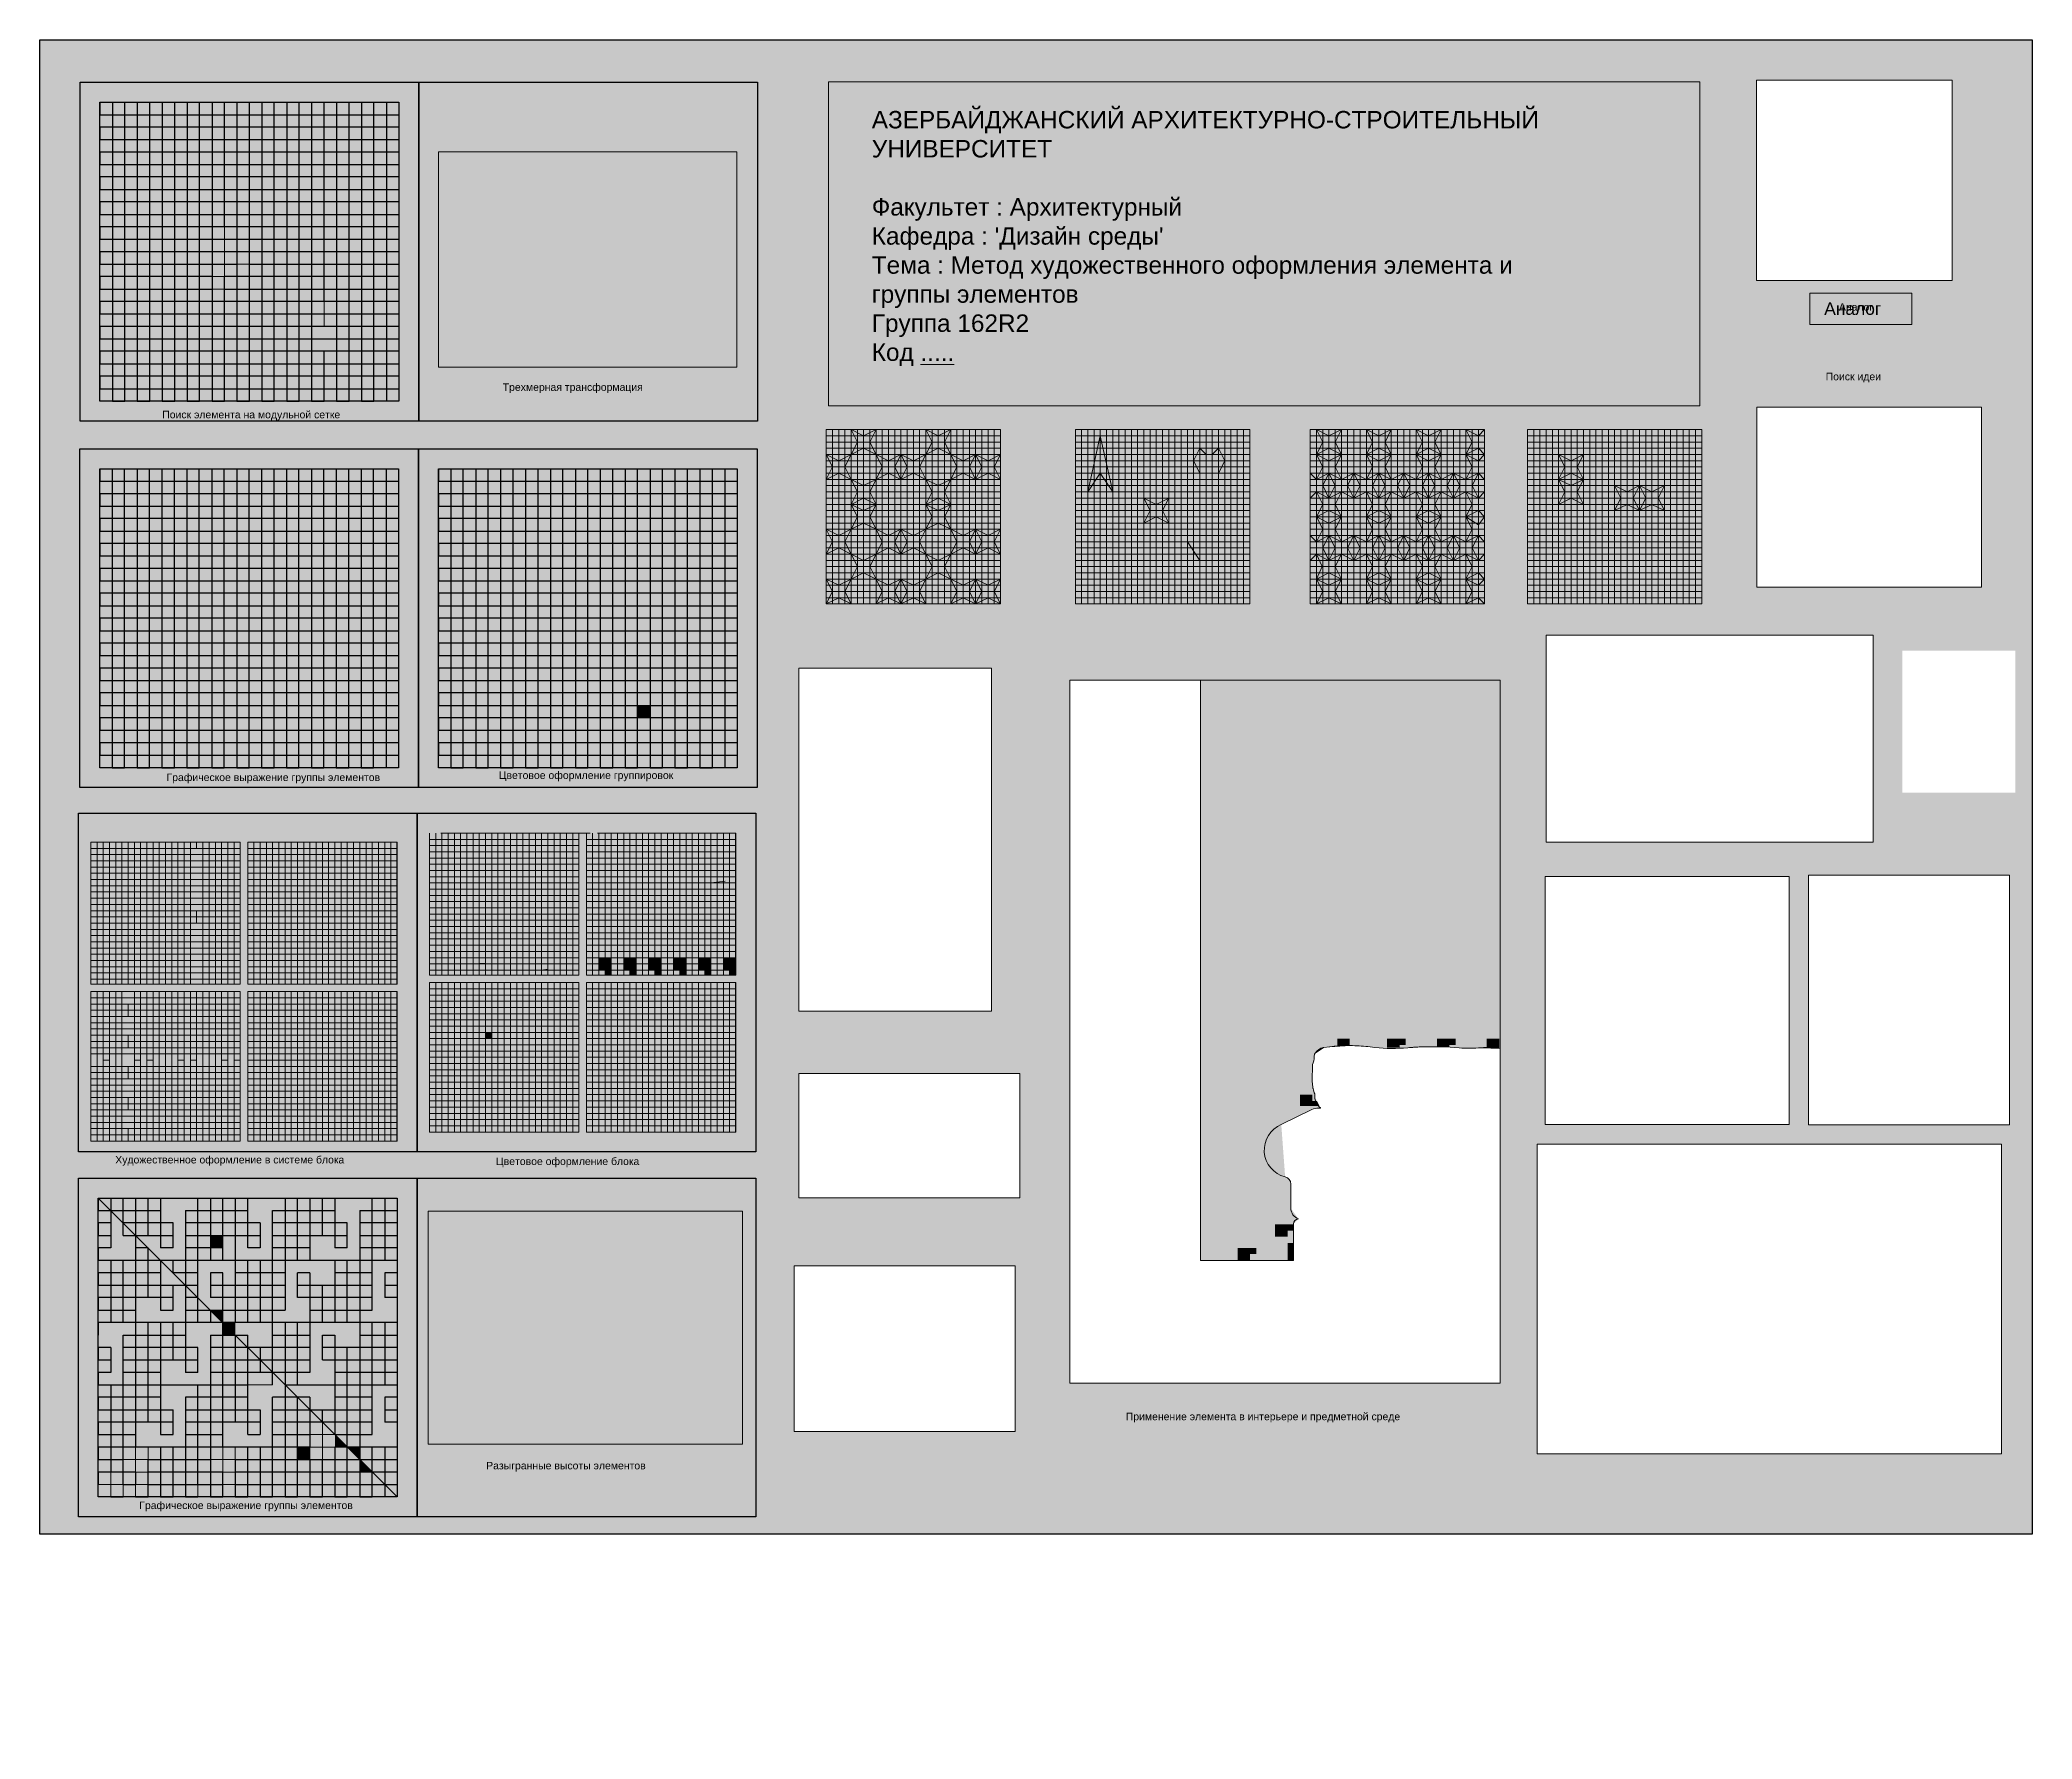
# Model space of a CAD drawing. Header units: inches. Extents: x 53427266655 to 53427346655, y 37325365345 to 37325433569.
import ezdxf
from ezdxf.xclip import XClip

# ---------------------------------------------------------------- set-up
doc = ezdxf.new("R2010")
doc.units = ezdxf.units.IN
doc.header["$MEASUREMENT"] = 0
doc.header["$XCLIPFRAME"] = 2
doc.styles.get("Standard").update_dxf_attribs({"font": 'arial.ttf'})
picture_1 = doc.add_image_def('image1.jpg', size_in_pixel=(735, 1200))
picture_2 = doc.add_image_def('image2.jpg', size_in_pixel=(1200, 760))
picture_3 = doc.add_image_def('image3.jpg', size_in_pixel=(1200, 739))
picture_4 = doc.add_image_def('image4.jpg', size_in_pixel=(2953, 2997))
picture_5 = doc.add_image_def('image5.jpg', size_in_pixel=(1000, 800))
picture_6 = doc.add_image_def('image6.jpg', size_in_pixel=(1200, 676))
picture_7 = doc.add_image_def('image7.jpg', size_in_pixel=(1200, 900))
picture_8 = doc.add_image_def('image8.jpg', size_in_pixel=(1200, 800))
picture_9 = doc.add_image_def('image9.jpg', size_in_pixel=(564, 1002))
picture_10 = doc.add_image_def('image10.jpg', size_in_pixel=(750, 422))
picture_11 = doc.add_image_def('image12.jpg', size_in_pixel=(886, 639))
picture_12 = doc.add_image_def('image13.png', size_in_pixel=(809, 599))

msp = doc.modelspace()

# ---------------------------------------------------------------- texts
at = {"color": 18, "lineweight": 0, "true_color": 0x000000, "attachment_point": 1}
for s, width, insert, char_height in [("{\\fArial|b0|i0|c204|p34;\\C7;АЗЕРБАЙДЖАНСКИЙ АРХИТЕКТУРНО-СТРОИТЕЛЬНЫЙ УНИВЕРСИТЕТ\\P\\PФакультет \\fArial|b0|i0|c0|p34;: \\fArial|b0|i0|c204|p34;Архитектурный\\PКафедра \\fArial|b0|i0|c0|p34;: '\\fArial|b0|i0|c204|p34;Дизайн среды\\fArial|b0|i0|c0|p34;'\\fArial|b0|i0|c204|p34;\\PТема \\fArial|b0|i0|c0|p34;:\\fArial|b0|i0|c204|p34; Метод художественного оформления элемента и группы элементов\\PГруппа\\fArial|b0|i0|c0|p34; 162R2\\P\\fArial|b0|i0|c204|p34;Код\\fArial|b0|i0|c0|p34; \\L.....}", 27898.25613403, (53427300060.616814, 37325430714.537079), 700), ('{\\fArial|b0|i0|c204|p34;Аналог}', 3217.53955078, (53427338305.224297, 37325423028.797081), 500), ('{\\fArial|b0|i0|c204|p34;Аналог  }', 1488.01578522, (53427338894.786713, 37325422995.168907), 300), ('{\\fArial|b0|i0|c204|p34;Поиск идеи    }', 3282.33107758, (53427338363.120667, 37325420203.519363), 300), ('{\\fArial|b0|i0|c204|p34;Трехмерная трансформация   }', 5957.46703339, (53427285242.458099, 37325419776.20842), 300), ('{\\fArial|b0|i0|c204|p34;Поиск элемента на модульной сетке }', 8282.55466461, (53427271569.247818, 37325418675.803398), 300), ('{\\fArial|b0|i0|c204|p34;Графическое выражение группы элементов  }', 9637.92948914, (53427271742.338379, 37325404110.546539), 300), ('{\\fArial|b0|i0|c204|p34;Варианты группировки элемента }', 2636.90548706, (53427272779.030746, 37325404007.291206), 0.2), ('{\\fArial|b0|i0|c204|p34;Цветовое оформление группировок}', 8282.55466461, (53427285082.190468, 37325404195.679779), 300), ('{\\fArial|b0|i0|c204|p34;Варианты группировки элемента }', 2636.90548706, (53427286379.030746, 37325404007.291206), 0.2), ('{\\fArial|b0|i0|c204|p34;Художественное оформление в системе блока  }', 9637.92948914, (53427269682.637733, 37325388758.412811), 300), ('{\\fArial|b0|i0|c204|p34;Цветовое оформление блока }', 8282.55466461, (53427284969.924133, 37325388695.448509), 300), ('{\\fArial|b0|i0|c204|p34;Применение элемента в интерьере и предметной среде   }', 12693.92086029, (53427310259.349197, 37325378449.818443), 300), ('{\\fArial|b0|i0|c204|p34;Разыгранные высоты элементов }', 8282.55466461, (53427284576.68264, 37325376478.677513), 300), ('{\\fArial|b0|i0|c204|p34;Графическое выражение группы элементов  }', 9637.92948914, (53427270647.370071, 37325374882.327278), 300), ('{\\fArial|b0|i0|c204|p34;Графическое выражение группы элементов}', 2219.73027039, (53427272042.697227, 37325374948.036102), 0.2), ('{\\fArial|b0|i0|c204|p34;  }', 3282.33107758, (53427311702.180153, 37325365645.120697), 300)]:
    msp.add_mtext_dynamic_manual_height_columns(s, width=width, gutter_width=1, heights=[0], dxfattribs=dict(at, insert=insert, char_height=char_height))
at = {"color": 18, "lineweight": 0, "true_color": 0x000000, "insert": (53427290392.0028, 37325412363.617393), "char_height": 0.2, "width": 4.39209413, "attachment_point": 1}
msp.add_mtext('C:\\\\Users\\\\afoch\\\\OneDrive\\\\Desktop', dxfattribs=at)

# ---------------------------------------------------------------- blocks, each defined once
blk = doc.blocks.new('AAA')
at = {"lineweight": 9}
h = blk.add_hatch(color=21, dxfattribs=at)
h.dxf.hatch_style = 1
h.paths.add_polyline_path([(53427357842.97176, 37325410905.07985), (53427357592.97176, 37325410905.07985), (53427357592.97176, 37325410655.07985), (53427357842.97176, 37325410655.07985)])
h.paths.add_polyline_path([(53427358092.97176, 37325410905.07985), (53427357892.97176, 37325410905.07985), (53427357842.97176, 37325410905.07985), (53427357842.97176, 37325410655.07985), (53427357892.97176, 37325410655.07985), (53427358092.97176, 37325410655.07985)])
h.paths.add_polyline_path([(53427358342.97176, 37325410905.07985), (53427358092.97176, 37325410905.07985), (53427358092.97176, 37325410655.07985), (53427358342.97176, 37325410655.07985)])
h.paths.add_polyline_path([(53427358592.97176, 37325410905.07985), (53427358342.97176, 37325410905.07985), (53427358342.97176, 37325410655.07985), (53427358592.97176, 37325410655.07985)])
h.paths.add_polyline_path([(53427357842.97176, 37325410655.07985), (53427357592.97176, 37325410655.07985), (53427357592.97176, 37325410405.07985), (53427357842.97176, 37325410405.07985)])
h.paths.add_polyline_path([(53427358092.97176, 37325410655.07985), (53427357892.97176, 37325410655.07985), (53427357842.97176, 37325410655.07985), (53427357842.97176, 37325410405.07985), (53427357892.97176, 37325410405.07985), (53427358092.97176, 37325410405.07985)])
h.paths.add_polyline_path([(53427358592.97176, 37325410655.07985), (53427358342.97176, 37325410655.07985), (53427358342.97176, 37325410405.07985), (53427358592.97176, 37325410405.07985)])
h.paths.add_polyline_path([(53427358592.97176, 37325410405.07985), (53427358342.97176, 37325410405.07985), (53427358342.97176, 37325410155.07985), (53427358592.97176, 37325410155.07985)])
h.paths.add_polyline_path([(53427358592.97176, 37325410155.07985), (53427358342.97176, 37325410155.07985), (53427358342.97176, 37325409905.07985), (53427358592.97176, 37325409905.07985)])
h.paths.add_polyline_path([(53427358592.97176, 37325409905.07985), (53427358342.97176, 37325409905.07985), (53427358342.97176, 37325409655.07985), (53427358592.97176, 37325409655.07985)])
h.paths.add_polyline_path([(53427358342.97176, 37325409905.07985), (53427358092.97176, 37325409905.07985), (53427358092.97176, 37325409655.07985), (53427358342.97176, 37325409655.07985)])
h.paths.add_polyline_path([(53427358342.97176, 37325410155.07985), (53427358092.97176, 37325410155.07985), (53427358092.97176, 37325409905.07985), (53427358342.97176, 37325409905.07985)])
h.paths.add_polyline_path([(53427358842.97176, 37325409905.07985), (53427358592.97176, 37325409905.07985), (53427358592.97176, 37325409655.07985), (53427358842.97176, 37325409655.07985)])
h = blk.add_hatch(color=53, dxfattribs=at)
h.dxf.hatch_style = 1
h.paths.add_polyline_path([(53427359092.97176, 37325410405.07985), (53427358842.97176, 37325410405.07985), (53427358842.97176, 37325410155.07985), (53427359092.97176, 37325410155.07985)])
h.paths.add_polyline_path([(53427358842.97176, 37325410155.07985), (53427358592.97176, 37325410155.07985), (53427358592.97176, 37325409905.07985), (53427358842.97176, 37325409905.07985)])
h.paths.add_polyline_path([(53427359092.97176, 37325410155.07985), (53427358842.97176, 37325410155.07985), (53427358842.97176, 37325409905.07985), (53427359092.97176, 37325409905.07985)])
h.paths.add_polyline_path([(53427358842.97176, 37325410405.07985), (53427358592.97176, 37325410405.07985), (53427358592.97176, 37325410155.07985), (53427358842.97176, 37325410155.07985)])
h.paths.add_polyline_path([(53427359342.97176, 37325410155.07985), (53427359092.97176, 37325410155.07985), (53427359092.97176, 37325409905.07985), (53427359342.97176, 37325409905.07985)])
h.paths.add_polyline_path([(53427359592.97176, 37325410155.07985), (53427359342.97176, 37325410155.07985), (53427359342.97176, 37325409905.07985), (53427359592.97176, 37325409905.07985)])
h.paths.add_polyline_path([(53427359592.97176, 37325410405.07985), (53427359342.97176, 37325410405.07985), (53427359342.97176, 37325410155.07985), (53427359592.97176, 37325410155.07985)])
h.paths.add_polyline_path([(53427359592.97176, 37325410655.07985), (53427359342.97176, 37325410655.07985), (53427359342.97176, 37325410405.07985), (53427359592.97176, 37325410405.07985)])
h.paths.add_polyline_path([(53427359592.97176, 37325410905.07985), (53427359342.97176, 37325410905.07985), (53427359342.97176, 37325410655.07985), (53427359592.97176, 37325410655.07985)])
h.paths.add_polyline_path([(53427359592.97176, 37325411155.07985), (53427359342.97176, 37325411155.07985), (53427359342.97176, 37325410905.07985), (53427359592.97176, 37325410905.07985)])
h.paths.add_polyline_path([(53427359342.97176, 37325410905.07985), (53427359092.97176, 37325410905.07985), (53427359092.97176, 37325410655.07985), (53427359342.97176, 37325410655.07985)])
h.paths.add_polyline_path([(53427359342.97176, 37325411155.07985), (53427359092.97176, 37325411155.07985), (53427359092.97176, 37325410905.07985), (53427359342.97176, 37325410905.07985)])
h.paths.add_polyline_path([(53427359842.97176, 37325411155.07985), (53427359592.97176, 37325411155.07985), (53427359592.97176, 37325410905.07985), (53427359842.97176, 37325410905.07985)])
h = blk.add_hatch(color=21, dxfattribs=at)
h.dxf.hatch_style = 1
h.paths.add_polyline_path([(53427359842.97176, 37325410655.07985), (53427359592.97176, 37325410655.07985), (53427359592.97176, 37325410405.07985), (53427359842.97176, 37325410405.07985)])
h.paths.add_polyline_path([(53427359842.97176, 37325410905.07985), (53427359592.97176, 37325410905.07985), (53427359592.97176, 37325410655.07985), (53427359842.97176, 37325410655.07985)])
h.paths.add_polyline_path([(53427360092.97176, 37325410905.07985), (53427359842.97176, 37325410905.07985), (53427359842.97176, 37325410655.07985), (53427360092.97176, 37325410655.07985)])
h.paths.add_polyline_path([(53427360092.97176, 37325410655.07985), (53427359842.97176, 37325410655.07985), (53427359842.97176, 37325410405.07985), (53427360092.97176, 37325410405.07985)])
h.paths.add_polyline_path([(53427360342.97176, 37325410905.07985), (53427360092.97176, 37325410905.07985), (53427360092.97176, 37325410655.07985), (53427360342.97176, 37325410655.07985)])
h.paths.add_polyline_path([(53427360592.97176, 37325410905.07985), (53427360342.97176, 37325410905.07985), (53427360342.97176, 37325410655.07985), (53427360592.97176, 37325410655.07985)])
h.paths.add_polyline_path([(53427360592.97176, 37325410655.07985), (53427360342.97176, 37325410655.07985), (53427360342.97176, 37325410405.07985), (53427360592.97176, 37325410405.07985)])
h.paths.add_polyline_path([(53427360592.97176, 37325410405.07985), (53427360342.97176, 37325410405.07985), (53427360342.97176, 37325410155.07985), (53427360592.97176, 37325410155.07985)])
h.paths.add_polyline_path([(53427360592.97176, 37325410155.07985), (53427360342.97176, 37325410155.07985), (53427360342.97176, 37325409905.07985), (53427360592.97176, 37325409905.07985)])
h.paths.add_polyline_path([(53427360592.97176, 37325409905.07985), (53427360342.97176, 37325409905.07985), (53427360342.97176, 37325409655.07985), (53427360592.97176, 37325409655.07985)])
h.paths.add_polyline_path([(53427360342.97176, 37325409905.07985), (53427360092.97176, 37325409905.07985), (53427360092.97176, 37325409655.07985), (53427360342.97176, 37325409655.07985)])
h.paths.add_polyline_path([(53427360342.97176, 37325410155.07985), (53427360092.97176, 37325410155.07985), (53427360092.97176, 37325409905.07985), (53427360342.97176, 37325409905.07985)])
h.paths.add_polyline_path([(53427360842.97176, 37325409905.07985), (53427360592.97176, 37325409905.07985), (53427360592.97176, 37325409655.07985), (53427360842.97176, 37325409655.07985)])
h = blk.add_hatch(color=53, dxfattribs=at)
h.dxf.hatch_style = 1
h.paths.add_polyline_path([(53427360842.97176, 37325410155.07985), (53427360592.97176, 37325410155.07985), (53427360592.97176, 37325409905.07985), (53427360842.97176, 37325409905.07985)])
h.paths.add_polyline_path([(53427360842.97176, 37325410405.07985), (53427360592.97176, 37325410405.07985), (53427360592.97176, 37325410155.07985), (53427360842.97176, 37325410155.07985)])
h.paths.add_polyline_path([(53427361092.97176, 37325410405.07985), (53427360842.97176, 37325410405.07985), (53427360842.97176, 37325410155.07985), (53427361092.97176, 37325410155.07985)])
h.paths.add_polyline_path([(53427361092.97176, 37325410155.07985), (53427360842.97176, 37325410155.07985), (53427360842.97176, 37325409905.07985), (53427361092.97176, 37325409905.07985)])
h.paths.add_polyline_path([(53427361342.97176, 37325410155.07985), (53427361092.97176, 37325410155.07985), (53427361092.97176, 37325409905.07985), (53427361342.97176, 37325409905.07985)])
h.paths.add_polyline_path([(53427361592.97176, 37325410155.07985), (53427361342.97176, 37325410155.07985), (53427361342.97176, 37325409905.07985), (53427361592.97176, 37325409905.07985)])
h.paths.add_polyline_path([(53427361592.97176, 37325410405.07985), (53427361342.97176, 37325410405.07985), (53427361342.97176, 37325410155.07985), (53427361592.97176, 37325410155.07985)])
h.paths.add_polyline_path([(53427361592.97176, 37325410655.07985), (53427361342.97176, 37325410655.07985), (53427361342.97176, 37325410405.07985), (53427361592.97176, 37325410405.07985)])
h.paths.add_polyline_path([(53427361592.97176, 37325410905.07985), (53427361342.97176, 37325410905.07985), (53427361342.97176, 37325410655.07985), (53427361592.97176, 37325410655.07985)])
h.paths.add_polyline_path([(53427361592.97176, 37325411155.07985), (53427361342.97176, 37325411155.07985), (53427361342.97176, 37325410905.07985), (53427361592.97176, 37325410905.07985)])
h.paths.add_polyline_path([(53427361342.97176, 37325411155.07985), (53427361092.97176, 37325411155.07985), (53427361092.97176, 37325410905.07985), (53427361342.97176, 37325410905.07985)])
h.paths.add_polyline_path([(53427361342.97176, 37325410905.07985), (53427361092.97176, 37325410905.07985), (53427361092.97176, 37325410655.07985), (53427361342.97176, 37325410655.07985)])
h.paths.add_polyline_path([(53427361842.97176, 37325411155.07985), (53427361592.97176, 37325411155.07985), (53427361592.97176, 37325410905.07985), (53427361842.97176, 37325410905.07985)])
h = blk.add_hatch(color=21, dxfattribs=at)
h.dxf.hatch_style = 1
h.paths.add_polyline_path([(53427361842.97176, 37325410655.07985), (53427361592.97176, 37325410655.07985), (53427361592.97176, 37325410405.07985), (53427361842.97176, 37325410405.07985)])
h.paths.add_polyline_path([(53427361842.97176, 37325410905.07985), (53427361592.97176, 37325410905.07985), (53427361592.97176, 37325410655.07985), (53427361842.97176, 37325410655.07985)])
h.paths.add_polyline_path([(53427362092.97176, 37325410905.07985), (53427361842.97176, 37325410905.07985), (53427361842.97176, 37325410655.07985), (53427362092.97176, 37325410655.07985)])
h.paths.add_polyline_path([(53427362092.97176, 37325410655.07985), (53427361842.97176, 37325410655.07985), (53427361842.97176, 37325410405.07985), (53427362092.97176, 37325410405.07985)])
h.paths.add_polyline_path([(53427362342.97176, 37325410905.07985), (53427362092.97176, 37325410905.07985), (53427362092.97176, 37325410655.07985), (53427362342.97176, 37325410655.07985)])
h.paths.add_polyline_path([(53427362592.97176, 37325410905.07985), (53427362342.97176, 37325410905.07985), (53427362342.97176, 37325410655.07985), (53427362592.97176, 37325410655.07985)])
h.paths.add_polyline_path([(53427362592.97176, 37325410655.07985), (53427362342.97176, 37325410655.07985), (53427362342.97176, 37325410405.07985), (53427362592.97176, 37325410405.07985)])
h.paths.add_polyline_path([(53427362592.97176, 37325410405.07985), (53427362342.97176, 37325410405.07985), (53427362342.97176, 37325410155.07985), (53427362592.97176, 37325410155.07985)])
h.paths.add_polyline_path([(53427362592.97176, 37325409905.07985), (53427362342.97176, 37325409905.07985), (53427362342.97176, 37325409655.07985), (53427362592.97176, 37325409655.07985)])
h.paths.add_polyline_path([(53427362592.97176, 37325410155.07985), (53427362342.97176, 37325410155.07985), (53427362342.97176, 37325409905.07985), (53427362592.97176, 37325409905.07985)])
h.paths.add_polyline_path([(53427362842.97176, 37325409905.07985), (53427362592.97176, 37325409905.07985), (53427362592.97176, 37325409655.07985), (53427362842.97176, 37325409655.07985)])
h.paths.add_polyline_path([(53427362342.97176, 37325409905.07985), (53427362092.97176, 37325409905.07985), (53427362092.97176, 37325409655.07985), (53427362342.97176, 37325409655.07985)])
h.paths.add_polyline_path([(53427362342.97176, 37325410155.07985), (53427362092.97176, 37325410155.07985), (53427362092.97176, 37325409905.07985), (53427362342.97176, 37325409905.07985)])
h = blk.add_hatch(color=53, dxfattribs=at)
h.dxf.hatch_style = 1
h.paths.add_polyline_path([(53427362842.97176, 37325410155.07985), (53427362592.97176, 37325410155.07985), (53427362592.97176, 37325409905.07985), (53427362842.97176, 37325409905.07985)])
h.paths.add_polyline_path([(53427362842.97176, 37325410405.07985), (53427362592.97176, 37325410405.07985), (53427362592.97176, 37325410155.07985), (53427362842.97176, 37325410155.07985)])
h.paths.add_polyline_path([(53427363092.97176, 37325410405.07985), (53427362842.97176, 37325410405.07985), (53427362842.97176, 37325410155.07985), (53427363092.97176, 37325410155.07985)])
h.paths.add_polyline_path([(53427363092.97176, 37325410155.07985), (53427362842.97176, 37325410155.07985), (53427362842.97176, 37325409905.07985), (53427363092.97176, 37325409905.07985)])
h.paths.add_polyline_path([(53427363342.97176, 37325410155.07985), (53427363092.97176, 37325410155.07985), (53427363092.97176, 37325409905.07985), (53427363342.97176, 37325409905.07985)])
h.paths.add_polyline_path([(53427363592.97176, 37325410155.07985), (53427363342.97176, 37325410155.07985), (53427363342.97176, 37325409905.07985), (53427363592.97176, 37325409905.07985)])
h.paths.add_polyline_path([(53427363592.97176, 37325410405.07985), (53427363342.97176, 37325410405.07985), (53427363342.97176, 37325410155.07985), (53427363592.97176, 37325410155.07985)])
h.paths.add_polyline_path([(53427363592.97176, 37325410655.07985), (53427363342.97176, 37325410655.07985), (53427363342.97176, 37325410405.07985), (53427363592.97176, 37325410405.07985)])
h.paths.add_polyline_path([(53427363592.97176, 37325410905.07985), (53427363342.97176, 37325410905.07985), (53427363342.97176, 37325410655.07985), (53427363592.97176, 37325410655.07985)])
h.paths.add_polyline_path([(53427363592.97176, 37325411155.07985), (53427363342.97176, 37325411155.07985), (53427363342.97176, 37325410905.07985), (53427363592.97176, 37325410905.07985)])
h.paths.add_polyline_path([(53427363342.97176, 37325411155.07985), (53427363092.97176, 37325411155.07985), (53427363092.97176, 37325410905.07985), (53427363342.97176, 37325410905.07985)])
h.paths.add_polyline_path([(53427363342.97176, 37325410905.07985), (53427363092.97176, 37325410905.07985), (53427363092.97176, 37325410655.07985), (53427363342.97176, 37325410655.07985)])
h = blk.add_hatch(color=21, dxfattribs=at)
h.dxf.hatch_style = 1
h.paths.add_polyline_path([(53427363842.97176, 37325410905.07985), (53427363592.97176, 37325410905.07985), (53427363592.97176, 37325410655.07985), (53427363842.97176, 37325410655.07985)])
h.paths.add_polyline_path([(53427364092.97176, 37325410905.07985), (53427363892.97176, 37325410905.07985), (53427363842.97176, 37325410905.07985), (53427363842.97176, 37325410655.07985), (53427363892.97176, 37325410655.07985), (53427364092.97176, 37325410655.07985)])
h.paths.add_polyline_path([(53427364342.97176, 37325410905.07985), (53427364092.97176, 37325410905.07985), (53427364092.97176, 37325410655.07985), (53427364342.97176, 37325410655.07985)])
h.paths.add_polyline_path([(53427364592.97176, 37325410905.07985), (53427364342.97176, 37325410905.07985), (53427364342.97176, 37325410655.07985), (53427364592.97176, 37325410655.07985)])
h.paths.add_polyline_path([(53427363842.97176, 37325410655.07985), (53427363592.97176, 37325410655.07985), (53427363592.97176, 37325410405.07985), (53427363842.97176, 37325410405.07985)])
h.paths.add_polyline_path([(53427364092.97176, 37325410655.07985), (53427363892.97176, 37325410655.07985), (53427363842.97176, 37325410655.07985), (53427363842.97176, 37325410405.07985), (53427363892.97176, 37325410405.07985), (53427364092.97176, 37325410405.07985)])
h.paths.add_polyline_path([(53427364592.97176, 37325410655.07985), (53427364342.97176, 37325410655.07985), (53427364342.97176, 37325410405.07985), (53427364592.97176, 37325410405.07985)])
h.paths.add_polyline_path([(53427364592.97176, 37325410405.07985), (53427364342.97176, 37325410405.07985), (53427364342.97176, 37325410155.07985), (53427364592.97176, 37325410155.07985)])
h.paths.add_polyline_path([(53427364592.97176, 37325410155.07985), (53427364342.97176, 37325410155.07985), (53427364342.97176, 37325409905.07985), (53427364592.97176, 37325409905.07985)])
h.paths.add_polyline_path([(53427364592.97176, 37325409905.07985), (53427364342.97176, 37325409905.07985), (53427364342.97176, 37325409655.07985), (53427364592.97176, 37325409655.07985)])
h.paths.add_polyline_path([(53427364342.97176, 37325409905.07985), (53427364092.97176, 37325409905.07985), (53427364092.97176, 37325409655.07985), (53427364342.97176, 37325409655.07985)])
h.paths.add_polyline_path([(53427364342.97176, 37325410155.07985), (53427364092.97176, 37325410155.07985), (53427364092.97176, 37325409905.07985), (53427364342.97176, 37325409905.07985)])
h.paths.add_polyline_path([(53427364842.97176, 37325409905.07985), (53427364592.97176, 37325409905.07985), (53427364592.97176, 37325409655.07985), (53427364842.97176, 37325409655.07985)])
h = blk.add_hatch(color=53, dxfattribs=at)
h.dxf.hatch_style = 1
h.paths.add_polyline_path([(53427365092.97176, 37325410405.07985), (53427364842.97176, 37325410405.07985), (53427364842.97176, 37325410155.07985), (53427365092.97176, 37325410155.07985)])
h.paths.add_polyline_path([(53427364842.97176, 37325410155.07985), (53427364592.97176, 37325410155.07985), (53427364592.97176, 37325409905.07985), (53427364842.97176, 37325409905.07985)])
h.paths.add_polyline_path([(53427365092.97176, 37325410155.07985), (53427364842.97176, 37325410155.07985), (53427364842.97176, 37325409905.07985), (53427365092.97176, 37325409905.07985)])
h.paths.add_polyline_path([(53427364842.97176, 37325410405.07985), (53427364592.97176, 37325410405.07985), (53427364592.97176, 37325410155.07985), (53427364842.97176, 37325410155.07985)])
h.paths.add_polyline_path([(53427365342.97176, 37325410155.07985), (53427365092.97176, 37325410155.07985), (53427365092.97176, 37325409905.07985), (53427365342.97176, 37325409905.07985)])
h.paths.add_polyline_path([(53427365592.97176, 37325410155.07985), (53427365342.97176, 37325410155.07985), (53427365342.97176, 37325409905.07985), (53427365592.97176, 37325409905.07985)])
h.paths.add_polyline_path([(53427365592.97176, 37325410405.07985), (53427365342.97176, 37325410405.07985), (53427365342.97176, 37325410155.07985), (53427365592.97176, 37325410155.07985)])
h.paths.add_polyline_path([(53427365592.97176, 37325410655.07985), (53427365342.97176, 37325410655.07985), (53427365342.97176, 37325410405.07985), (53427365592.97176, 37325410405.07985)])
h.paths.add_polyline_path([(53427365592.97176, 37325410905.07985), (53427365342.97176, 37325410905.07985), (53427365342.97176, 37325410655.07985), (53427365592.97176, 37325410655.07985)])
h.paths.add_polyline_path([(53427365592.97176, 37325411155.07985), (53427365342.97176, 37325411155.07985), (53427365342.97176, 37325410905.07985), (53427365592.97176, 37325410905.07985)])
h.paths.add_polyline_path([(53427365342.97176, 37325410905.07985), (53427365092.97176, 37325410905.07985), (53427365092.97176, 37325410655.07985), (53427365342.97176, 37325410655.07985)])
h.paths.add_polyline_path([(53427365342.97176, 37325411155.07985), (53427365092.97176, 37325411155.07985), (53427365092.97176, 37325410905.07985), (53427365342.97176, 37325410905.07985)])
h.paths.add_polyline_path([(53427365842.97176, 37325411155.07985), (53427365592.97176, 37325411155.07985), (53427365592.97176, 37325410905.07985), (53427365842.97176, 37325410905.07985)])
h = blk.add_hatch(color=21, dxfattribs=at)
h.dxf.hatch_style = 1
h.paths.add_polyline_path([(53427365842.97176, 37325410655.07985), (53427365592.97176, 37325410655.07985), (53427365592.97176, 37325410405.07985), (53427365842.97176, 37325410405.07985)])
h.paths.add_polyline_path([(53427365842.97176, 37325410905.07985), (53427365592.97176, 37325410905.07985), (53427365592.97176, 37325410655.07985), (53427365842.97176, 37325410655.07985)])
h.paths.add_polyline_path([(53427366092.97176, 37325410905.07985), (53427365842.97176, 37325410905.07985), (53427365842.97176, 37325410655.07985), (53427366092.97176, 37325410655.07985)])
h.paths.add_polyline_path([(53427366092.97176, 37325410655.07985), (53427365842.97176, 37325410655.07985), (53427365842.97176, 37325410405.07985), (53427366092.97176, 37325410405.07985)])
h.paths.add_polyline_path([(53427366342.97176, 37325410905.07985), (53427366092.97176, 37325410905.07985), (53427366092.97176, 37325410655.07985), (53427366342.97176, 37325410655.07985)])
h.paths.add_polyline_path([(53427366592.97176, 37325410905.07985), (53427366342.97176, 37325410905.07985), (53427366342.97176, 37325410655.07985), (53427366592.97176, 37325410655.07985)])
h.paths.add_polyline_path([(53427366592.97176, 37325410655.07985), (53427366342.97176, 37325410655.07985), (53427366342.97176, 37325410405.07985), (53427366592.97176, 37325410405.07985)])
h.paths.add_polyline_path([(53427366592.97176, 37325410405.07985), (53427366342.97176, 37325410405.07985), (53427366342.97176, 37325410155.07985), (53427366592.97176, 37325410155.07985)])
h.paths.add_polyline_path([(53427366592.97176, 37325410155.07985), (53427366342.97176, 37325410155.07985), (53427366342.97176, 37325409905.07985), (53427366592.97176, 37325409905.07985)])
h.paths.add_polyline_path([(53427366592.97176, 37325409905.07985), (53427366342.97176, 37325409905.07985), (53427366342.97176, 37325409655.07985), (53427366592.97176, 37325409655.07985)])
h.paths.add_polyline_path([(53427366342.97176, 37325409905.07985), (53427366092.97176, 37325409905.07985), (53427366092.97176, 37325409655.07985), (53427366342.97176, 37325409655.07985)])
h.paths.add_polyline_path([(53427366342.97176, 37325410155.07985), (53427366092.97176, 37325410155.07985), (53427366092.97176, 37325409905.07985), (53427366342.97176, 37325409905.07985)])
h.paths.add_polyline_path([(53427366842.97176, 37325409905.07985), (53427366592.97176, 37325409905.07985), (53427366592.97176, 37325409655.07985), (53427366842.97176, 37325409655.07985)])
h = blk.add_hatch(color=53, dxfattribs=at)
h.dxf.hatch_style = 1
h.paths.add_polyline_path([(53427366842.97176, 37325410155.07985), (53427366592.97176, 37325410155.07985), (53427366592.97176, 37325409905.07985), (53427366842.97176, 37325409905.07985)])
h.paths.add_polyline_path([(53427366842.97176, 37325410405.07985), (53427366592.97176, 37325410405.07985), (53427366592.97176, 37325410155.07985), (53427366842.97176, 37325410155.07985)])
h.paths.add_polyline_path([(53427367092.97176, 37325410405.07985), (53427366842.97176, 37325410405.07985), (53427366842.97176, 37325410155.07985), (53427367092.97176, 37325410155.07985)])
h.paths.add_polyline_path([(53427367092.97176, 37325410155.07985), (53427366842.97176, 37325410155.07985), (53427366842.97176, 37325409905.07985), (53427367092.97176, 37325409905.07985)])
h.paths.add_polyline_path([(53427367342.97176, 37325410155.07985), (53427367092.97176, 37325410155.07985), (53427367092.97176, 37325409905.07985), (53427367342.97176, 37325409905.07985)])
h.paths.add_polyline_path([(53427367592.97176, 37325410155.07985), (53427367342.97176, 37325410155.07985), (53427367342.97176, 37325409905.07985), (53427367592.97176, 37325409905.07985)])
h.paths.add_polyline_path([(53427367592.97176, 37325410405.07985), (53427367342.97176, 37325410405.07985), (53427367342.97176, 37325410155.07985), (53427367592.97176, 37325410155.07985)])
h.paths.add_polyline_path([(53427367592.97176, 37325410655.07985), (53427367342.97176, 37325410655.07985), (53427367342.97176, 37325410405.07985), (53427367592.97176, 37325410405.07985)])
h.paths.add_polyline_path([(53427367592.97176, 37325410905.07985), (53427367342.97176, 37325410905.07985), (53427367342.97176, 37325410655.07985), (53427367592.97176, 37325410655.07985)])
h.paths.add_polyline_path([(53427367592.97176, 37325411155.07985), (53427367342.97176, 37325411155.07985), (53427367342.97176, 37325410905.07985), (53427367592.97176, 37325410905.07985)])
h.paths.add_polyline_path([(53427367342.97176, 37325411155.07985), (53427367092.97176, 37325411155.07985), (53427367092.97176, 37325410905.07985), (53427367342.97176, 37325410905.07985)])
h.paths.add_polyline_path([(53427367342.97176, 37325410905.07985), (53427367092.97176, 37325410905.07985), (53427367092.97176, 37325410655.07985), (53427367342.97176, 37325410655.07985)])
h.paths.add_polyline_path([(53427367842.97176, 37325411155.07985), (53427367592.97176, 37325411155.07985), (53427367592.97176, 37325410905.07985), (53427367842.97176, 37325410905.07985)])
h = blk.add_hatch(color=21, dxfattribs=at)
h.dxf.hatch_style = 1
h.paths.add_polyline_path([(53427367842.97176, 37325410655.07985), (53427367592.97176, 37325410655.07985), (53427367592.97176, 37325410405.07985), (53427367842.97176, 37325410405.07985)])
h.paths.add_polyline_path([(53427367842.97176, 37325410905.07985), (53427367592.97176, 37325410905.07985), (53427367592.97176, 37325410655.07985), (53427367842.97176, 37325410655.07985)])
h.paths.add_polyline_path([(53427368092.97176, 37325410905.07985), (53427367842.97176, 37325410905.07985), (53427367842.97176, 37325410655.07985), (53427368092.97176, 37325410655.07985)])
h.paths.add_polyline_path([(53427368092.97176, 37325410655.07985), (53427367842.97176, 37325410655.07985), (53427367842.97176, 37325410405.07985), (53427368092.97176, 37325410405.07985)])
h.paths.add_polyline_path([(53427368342.97176, 37325410905.07985), (53427368092.97176, 37325410905.07985), (53427368092.97176, 37325410655.07985), (53427368342.97176, 37325410655.07985)])
h.paths.add_polyline_path([(53427368592.97176, 37325410905.07985), (53427368342.97176, 37325410905.07985), (53427368342.97176, 37325410655.07985), (53427368592.97176, 37325410655.07985)])
h.paths.add_polyline_path([(53427368592.97176, 37325410655.07985), (53427368342.97176, 37325410655.07985), (53427368342.97176, 37325410405.07985), (53427368592.97176, 37325410405.07985)])
h.paths.add_polyline_path([(53427368592.97176, 37325410405.07985), (53427368342.97176, 37325410405.07985), (53427368342.97176, 37325410155.07985), (53427368592.97176, 37325410155.07985)])
h.paths.add_polyline_path([(53427368592.97176, 37325409905.07985), (53427368342.97176, 37325409905.07985), (53427368342.97176, 37325409655.07985), (53427368592.97176, 37325409655.07985)])
h.paths.add_polyline_path([(53427368592.97176, 37325410155.07985), (53427368342.97176, 37325410155.07985), (53427368342.97176, 37325409905.07985), (53427368592.97176, 37325409905.07985)])
h.paths.add_polyline_path([(53427368842.97176, 37325409905.07985), (53427368592.97176, 37325409905.07985), (53427368592.97176, 37325409655.07985), (53427368842.97176, 37325409655.07985)])
h.paths.add_polyline_path([(53427368342.97176, 37325409905.07985), (53427368092.97176, 37325409905.07985), (53427368092.97176, 37325409655.07985), (53427368342.97176, 37325409655.07985)])
h.paths.add_polyline_path([(53427368342.97176, 37325410155.07985), (53427368092.97176, 37325410155.07985), (53427368092.97176, 37325409905.07985), (53427368342.97176, 37325409905.07985)])
h = blk.add_hatch(color=53, dxfattribs=at)
h.dxf.hatch_style = 1
h.paths.add_polyline_path([(53427368842.97176, 37325410155.07985), (53427368592.97176, 37325410155.07985), (53427368592.97176, 37325409905.07985), (53427368842.97176, 37325409905.07985)])
h.paths.add_polyline_path([(53427368842.97176, 37325410405.07985), (53427368592.97176, 37325410405.07985), (53427368592.97176, 37325410155.07985), (53427368842.97176, 37325410155.07985)])
h.paths.add_polyline_path([(53427369092.97176, 37325410405.07985), (53427368842.97176, 37325410405.07985), (53427368842.97176, 37325410155.07985), (53427369092.97176, 37325410155.07985)])
h.paths.add_polyline_path([(53427369092.97176, 37325410155.07985), (53427368842.97176, 37325410155.07985), (53427368842.97176, 37325409905.07985), (53427369092.97176, 37325409905.07985)])
h.paths.add_polyline_path([(53427369342.97176, 37325410155.07985), (53427369092.97176, 37325410155.07985), (53427369092.97176, 37325409905.07985), (53427369342.97176, 37325409905.07985)])
h.paths.add_polyline_path([(53427369592.97176, 37325410155.07985), (53427369342.97176, 37325410155.07985), (53427369342.97176, 37325409905.07985), (53427369592.97176, 37325409905.07985)])
h.paths.add_polyline_path([(53427369592.97176, 37325410405.07985), (53427369342.97176, 37325410405.07985), (53427369342.97176, 37325410155.07985), (53427369592.97176, 37325410155.07985)])
h.paths.add_polyline_path([(53427369592.97176, 37325410655.07985), (53427369342.97176, 37325410655.07985), (53427369342.97176, 37325410405.07985), (53427369592.97176, 37325410405.07985)])
h.paths.add_polyline_path([(53427369592.97176, 37325410905.07985), (53427369342.97176, 37325410905.07985), (53427369342.97176, 37325410655.07985), (53427369592.97176, 37325410655.07985)])
h.paths.add_polyline_path([(53427369592.97176, 37325411155.07985), (53427369342.97176, 37325411155.07985), (53427369342.97176, 37325410905.07985), (53427369592.97176, 37325410905.07985)])
h.paths.add_polyline_path([(53427369342.97176, 37325411155.07985), (53427369092.97176, 37325411155.07985), (53427369092.97176, 37325410905.07985), (53427369342.97176, 37325410905.07985)])
h.paths.add_polyline_path([(53427369342.97176, 37325410905.07985), (53427369092.97176, 37325410905.07985), (53427369092.97176, 37325410655.07985), (53427369342.97176, 37325410655.07985)])
h = blk.add_hatch(color=53, dxfattribs=at)
h.dxf.hatch_style = 1
h.paths.add_polyline_path([(53427358592.97176, 37325409655.07985), (53427358342.97176, 37325409655.07985), (53427358342.97176, 37325409405.07985), (53427358592.97176, 37325409405.07985)])
h.paths.add_polyline_path([(53427358592.97176, 37325409405.07985), (53427358342.97176, 37325409405.07985), (53427358342.97176, 37325409155.07985), (53427358592.97176, 37325409155.07985)])
h.paths.add_polyline_path([(53427358592.97176, 37325409155.07985), (53427358342.97176, 37325409155.07985), (53427358342.97176, 37325408905.07985), (53427358592.97176, 37325408905.07985)])
h.paths.add_polyline_path([(53427358592.97176, 37325408905.07985), (53427358342.97176, 37325408905.07985), (53427358342.97176, 37325408655.07985), (53427358592.97176, 37325408655.07985)])
h.paths.add_polyline_path([(53427358592.97176, 37325408655.07985), (53427358342.97176, 37325408655.07985), (53427358342.97176, 37325408405.07985), (53427358592.97176, 37325408405.07985)])
h.paths.add_polyline_path([(53427358342.97176, 37325408655.07985), (53427358092.97176, 37325408655.07985), (53427358092.97176, 37325408405.07985), (53427358342.97176, 37325408405.07985)])
h.paths.add_polyline_path([(53427358092.97176, 37325408655.07985), (53427357892.97176, 37325408655.07985), (53427357842.97176, 37325408655.07985), (53427357842.97176, 37325408405.07985), (53427357892.97176, 37325408405.07985), (53427358092.97176, 37325408405.07985)])
h.paths.add_polyline_path([(53427357842.97176, 37325408655.07985), (53427357592.97176, 37325408655.07985), (53427357592.97176, 37325408405.07985), (53427357842.97176, 37325408405.07985)])
h.paths.add_polyline_path([(53427357842.97176, 37325408905.07985), (53427357592.97176, 37325408905.07985), (53427357592.97176, 37325408655.07985), (53427357842.97176, 37325408655.07985)])
h.paths.add_polyline_path([(53427358092.97176, 37325408905.07985), (53427357892.97176, 37325408905.07985), (53427357842.97176, 37325408905.07985), (53427357842.97176, 37325408655.07985), (53427357892.97176, 37325408655.07985), (53427358092.97176, 37325408655.07985)])
h.paths.add_polyline_path([(53427358342.97176, 37325409405.07985), (53427358092.97176, 37325409405.07985), (53427358092.97176, 37325409155.07985), (53427358342.97176, 37325409155.07985)])
h.paths.add_polyline_path([(53427358342.97176, 37325409655.07985), (53427358092.97176, 37325409655.07985), (53427358092.97176, 37325409405.07985), (53427358342.97176, 37325409405.07985)])
h.paths.add_polyline_path([(53427358842.97176, 37325409655.07985), (53427358592.97176, 37325409655.07985), (53427358592.97176, 37325409405.07985), (53427358842.97176, 37325409405.07985)])
h = blk.add_hatch(color=53, dxfattribs=at)
h.dxf.hatch_style = 1
h.paths.add_polyline_path([(53427359842.97176, 37325408655.07985), (53427359592.97176, 37325408655.07985), (53427359592.97176, 37325408405.07985), (53427359842.97176, 37325408405.07985)])
h.paths.add_polyline_path([(53427360092.97176, 37325408655.07985), (53427359842.97176, 37325408655.07985), (53427359842.97176, 37325408405.07985), (53427360092.97176, 37325408405.07985)])
h.paths.add_polyline_path([(53427360342.97176, 37325408655.07985), (53427360092.97176, 37325408655.07985), (53427360092.97176, 37325408405.07985), (53427360342.97176, 37325408405.07985)])
h.paths.add_polyline_path([(53427360592.97176, 37325408655.07985), (53427360342.97176, 37325408655.07985), (53427360342.97176, 37325408405.07985), (53427360592.97176, 37325408405.07985)])
h.paths.add_polyline_path([(53427359842.97176, 37325408905.07985), (53427359592.97176, 37325408905.07985), (53427359592.97176, 37325408655.07985), (53427359842.97176, 37325408655.07985)])
h.paths.add_polyline_path([(53427360092.97176, 37325408905.07985), (53427359842.97176, 37325408905.07985), (53427359842.97176, 37325408655.07985), (53427360092.97176, 37325408655.07985)])
h.paths.add_polyline_path([(53427360592.97176, 37325408905.07985), (53427360342.97176, 37325408905.07985), (53427360342.97176, 37325408655.07985), (53427360592.97176, 37325408655.07985)])
h.paths.add_polyline_path([(53427360592.97176, 37325409155.07985), (53427360342.97176, 37325409155.07985), (53427360342.97176, 37325408905.07985), (53427360592.97176, 37325408905.07985)])
h.paths.add_polyline_path([(53427360592.97176, 37325409405.07985), (53427360342.97176, 37325409405.07985), (53427360342.97176, 37325409155.07985), (53427360592.97176, 37325409155.07985)])
h.paths.add_polyline_path([(53427360592.97176, 37325409655.07985), (53427360342.97176, 37325409655.07985), (53427360342.97176, 37325409405.07985), (53427360592.97176, 37325409405.07985)])
h.paths.add_polyline_path([(53427360342.97176, 37325409405.07985), (53427360092.97176, 37325409405.07985), (53427360092.97176, 37325409155.07985), (53427360342.97176, 37325409155.07985)])
h.paths.add_polyline_path([(53427360342.97176, 37325409655.07985), (53427360092.97176, 37325409655.07985), (53427360092.97176, 37325409405.07985), (53427360342.97176, 37325409405.07985)])
h.paths.add_polyline_path([(53427360842.97176, 37325409655.07985), (53427360592.97176, 37325409655.07985), (53427360592.97176, 37325409405.07985), (53427360842.97176, 37325409405.07985)])
h = blk.add_hatch(color=53, dxfattribs=at)
h.dxf.hatch_style = 1
h.paths.add_polyline_path([(53427361842.97176, 37325408655.07985), (53427361592.97176, 37325408655.07985), (53427361592.97176, 37325408405.07985), (53427361842.97176, 37325408405.07985)])
h.paths.add_polyline_path([(53427362092.97176, 37325408655.07985), (53427361842.97176, 37325408655.07985), (53427361842.97176, 37325408405.07985), (53427362092.97176, 37325408405.07985)])
h.paths.add_polyline_path([(53427362092.97176, 37325408905.07985), (53427361842.97176, 37325408905.07985), (53427361842.97176, 37325408655.07985), (53427362092.97176, 37325408655.07985)])
h.paths.add_polyline_path([(53427361842.97176, 37325408905.07985), (53427361592.97176, 37325408905.07985), (53427361592.97176, 37325408655.07985), (53427361842.97176, 37325408655.07985)])
h.paths.add_polyline_path([(53427362342.97176, 37325408655.07985), (53427362092.97176, 37325408655.07985), (53427362092.97176, 37325408405.07985), (53427362342.97176, 37325408405.07985)])
h.paths.add_polyline_path([(53427362592.97176, 37325408655.07985), (53427362342.97176, 37325408655.07985), (53427362342.97176, 37325408405.07985), (53427362592.97176, 37325408405.07985)])
h.paths.add_polyline_path([(53427362592.97176, 37325408905.07985), (53427362342.97176, 37325408905.07985), (53427362342.97176, 37325408655.07985), (53427362592.97176, 37325408655.07985)])
h.paths.add_polyline_path([(53427362592.97176, 37325409155.07985), (53427362342.97176, 37325409155.07985), (53427362342.97176, 37325408905.07985), (53427362592.97176, 37325408905.07985)])
h.paths.add_polyline_path([(53427362592.97176, 37325409405.07985), (53427362342.97176, 37325409405.07985), (53427362342.97176, 37325409155.07985), (53427362592.97176, 37325409155.07985)])
h.paths.add_polyline_path([(53427362592.97176, 37325409655.07985), (53427362342.97176, 37325409655.07985), (53427362342.97176, 37325409405.07985), (53427362592.97176, 37325409405.07985)])
h.paths.add_polyline_path([(53427362342.97176, 37325409655.07985), (53427362092.97176, 37325409655.07985), (53427362092.97176, 37325409405.07985), (53427362342.97176, 37325409405.07985)])
h.paths.add_polyline_path([(53427362342.97176, 37325409405.07985), (53427362092.97176, 37325409405.07985), (53427362092.97176, 37325409155.07985), (53427362342.97176, 37325409155.07985)])
h.paths.add_polyline_path([(53427362842.97176, 37325409655.07985), (53427362592.97176, 37325409655.07985), (53427362592.97176, 37325409405.07985), (53427362842.97176, 37325409405.07985)])
h = blk.add_hatch(color=53, dxfattribs=at)
h.dxf.hatch_style = 1
h.paths.add_polyline_path([(53427364592.97176, 37325409655.07985), (53427364342.97176, 37325409655.07985), (53427364342.97176, 37325409405.07985), (53427364592.97176, 37325409405.07985)])
h.paths.add_polyline_path([(53427364592.97176, 37325409405.07985), (53427364342.97176, 37325409405.07985), (53427364342.97176, 37325409155.07985), (53427364592.97176, 37325409155.07985)])
h.paths.add_polyline_path([(53427364592.97176, 37325409155.07985), (53427364342.97176, 37325409155.07985), (53427364342.97176, 37325408905.07985), (53427364592.97176, 37325408905.07985)])
h.paths.add_polyline_path([(53427364592.97176, 37325408905.07985), (53427364342.97176, 37325408905.07985), (53427364342.97176, 37325408655.07985), (53427364592.97176, 37325408655.07985)])
h.paths.add_polyline_path([(53427364592.97176, 37325408655.07985), (53427364342.97176, 37325408655.07985), (53427364342.97176, 37325408405.07985), (53427364592.97176, 37325408405.07985)])
h.paths.add_polyline_path([(53427364342.97176, 37325408655.07985), (53427364092.97176, 37325408655.07985), (53427364092.97176, 37325408405.07985), (53427364342.97176, 37325408405.07985)])
h.paths.add_polyline_path([(53427364092.97176, 37325408655.07985), (53427363892.97176, 37325408655.07985), (53427363842.97176, 37325408655.07985), (53427363842.97176, 37325408405.07985), (53427363892.97176, 37325408405.07985), (53427364092.97176, 37325408405.07985)])
h.paths.add_polyline_path([(53427363842.97176, 37325408655.07985), (53427363592.97176, 37325408655.07985), (53427363592.97176, 37325408405.07985), (53427363842.97176, 37325408405.07985)])
h.paths.add_polyline_path([(53427363842.97176, 37325408905.07985), (53427363592.97176, 37325408905.07985), (53427363592.97176, 37325408655.07985), (53427363842.97176, 37325408655.07985)])
h.paths.add_polyline_path([(53427364092.97176, 37325408905.07985), (53427363892.97176, 37325408905.07985), (53427363842.97176, 37325408905.07985), (53427363842.97176, 37325408655.07985), (53427363892.97176, 37325408655.07985), (53427364092.97176, 37325408655.07985)])
h.paths.add_polyline_path([(53427364342.97176, 37325409405.07985), (53427364092.97176, 37325409405.07985), (53427364092.97176, 37325409155.07985), (53427364342.97176, 37325409155.07985)])
h.paths.add_polyline_path([(53427364342.97176, 37325409655.07985), (53427364092.97176, 37325409655.07985), (53427364092.97176, 37325409405.07985), (53427364342.97176, 37325409405.07985)])
h.paths.add_polyline_path([(53427364842.97176, 37325409655.07985), (53427364592.97176, 37325409655.07985), (53427364592.97176, 37325409405.07985), (53427364842.97176, 37325409405.07985)])
h = blk.add_hatch(color=53, dxfattribs=at)
h.dxf.hatch_style = 1
h.paths.add_polyline_path([(53427365842.97176, 37325408655.07985), (53427365592.97176, 37325408655.07985), (53427365592.97176, 37325408405.07985), (53427365842.97176, 37325408405.07985)])
h.paths.add_polyline_path([(53427366092.97176, 37325408655.07985), (53427365842.97176, 37325408655.07985), (53427365842.97176, 37325408405.07985), (53427366092.97176, 37325408405.07985)])
h.paths.add_polyline_path([(53427366342.97176, 37325408655.07985), (53427366092.97176, 37325408655.07985), (53427366092.97176, 37325408405.07985), (53427366342.97176, 37325408405.07985)])
h.paths.add_polyline_path([(53427366592.97176, 37325408655.07985), (53427366342.97176, 37325408655.07985), (53427366342.97176, 37325408405.07985), (53427366592.97176, 37325408405.07985)])
h.paths.add_polyline_path([(53427365842.97176, 37325408905.07985), (53427365592.97176, 37325408905.07985), (53427365592.97176, 37325408655.07985), (53427365842.97176, 37325408655.07985)])
h.paths.add_polyline_path([(53427366092.97176, 37325408905.07985), (53427365842.97176, 37325408905.07985), (53427365842.97176, 37325408655.07985), (53427366092.97176, 37325408655.07985)])
h.paths.add_polyline_path([(53427366592.97176, 37325408905.07985), (53427366342.97176, 37325408905.07985), (53427366342.97176, 37325408655.07985), (53427366592.97176, 37325408655.07985)])
h.paths.add_polyline_path([(53427366592.97176, 37325409155.07985), (53427366342.97176, 37325409155.07985), (53427366342.97176, 37325408905.07985), (53427366592.97176, 37325408905.07985)])
h.paths.add_polyline_path([(53427366592.97176, 37325409405.07985), (53427366342.97176, 37325409405.07985), (53427366342.97176, 37325409155.07985), (53427366592.97176, 37325409155.07985)])
h.paths.add_polyline_path([(53427366592.97176, 37325409655.07985), (53427366342.97176, 37325409655.07985), (53427366342.97176, 37325409405.07985), (53427366592.97176, 37325409405.07985)])
h.paths.add_polyline_path([(53427366342.97176, 37325409405.07985), (53427366092.97176, 37325409405.07985), (53427366092.97176, 37325409155.07985), (53427366342.97176, 37325409155.07985)])
h.paths.add_polyline_path([(53427366342.97176, 37325409655.07985), (53427366092.97176, 37325409655.07985), (53427366092.97176, 37325409405.07985), (53427366342.97176, 37325409405.07985)])
h.paths.add_polyline_path([(53427366842.97176, 37325409655.07985), (53427366592.97176, 37325409655.07985), (53427366592.97176, 37325409405.07985), (53427366842.97176, 37325409405.07985)])
h = blk.add_hatch(color=53, dxfattribs=at)
h.dxf.hatch_style = 1
h.paths.add_polyline_path([(53427367842.97176, 37325408655.07985), (53427367592.97176, 37325408655.07985), (53427367592.97176, 37325408405.07985), (53427367842.97176, 37325408405.07985)])
h.paths.add_polyline_path([(53427368092.97176, 37325408655.07985), (53427367842.97176, 37325408655.07985), (53427367842.97176, 37325408405.07985), (53427368092.97176, 37325408405.07985)])
h.paths.add_polyline_path([(53427368092.97176, 37325408905.07985), (53427367842.97176, 37325408905.07985), (53427367842.97176, 37325408655.07985), (53427368092.97176, 37325408655.07985)])
h.paths.add_polyline_path([(53427367842.97176, 37325408905.07985), (53427367592.97176, 37325408905.07985), (53427367592.97176, 37325408655.07985), (53427367842.97176, 37325408655.07985)])
h.paths.add_polyline_path([(53427368342.97176, 37325408655.07985), (53427368092.97176, 37325408655.07985), (53427368092.97176, 37325408405.07985), (53427368342.97176, 37325408405.07985)])
h.paths.add_polyline_path([(53427368592.97176, 37325408655.07985), (53427368342.97176, 37325408655.07985), (53427368342.97176, 37325408405.07985), (53427368592.97176, 37325408405.07985)])
h.paths.add_polyline_path([(53427368592.97176, 37325408905.07985), (53427368342.97176, 37325408905.07985), (53427368342.97176, 37325408655.07985), (53427368592.97176, 37325408655.07985)])
h.paths.add_polyline_path([(53427368592.97176, 37325409155.07985), (53427368342.97176, 37325409155.07985), (53427368342.97176, 37325408905.07985), (53427368592.97176, 37325408905.07985)])
h.paths.add_polyline_path([(53427368592.97176, 37325409405.07985), (53427368342.97176, 37325409405.07985), (53427368342.97176, 37325409155.07985), (53427368592.97176, 37325409155.07985)])
h.paths.add_polyline_path([(53427368592.97176, 37325409655.07985), (53427368342.97176, 37325409655.07985), (53427368342.97176, 37325409405.07985), (53427368592.97176, 37325409405.07985)])
h.paths.add_polyline_path([(53427368342.97176, 37325409655.07985), (53427368092.97176, 37325409655.07985), (53427368092.97176, 37325409405.07985), (53427368342.97176, 37325409405.07985)])
h.paths.add_polyline_path([(53427368342.97176, 37325409405.07985), (53427368092.97176, 37325409405.07985), (53427368092.97176, 37325409155.07985), (53427368342.97176, 37325409155.07985)])
h.paths.add_polyline_path([(53427368842.97176, 37325409655.07985), (53427368592.97176, 37325409655.07985), (53427368592.97176, 37325409405.07985), (53427368842.97176, 37325409405.07985)])
h = blk.add_hatch(color=21, dxfattribs=at)
h.dxf.hatch_style = 1
h.paths.add_polyline_path([(53427358842.97176, 37325409405.07985), (53427358592.97176, 37325409405.07985), (53427358592.97176, 37325409155.07985), (53427358842.97176, 37325409155.07985)])
h.paths.add_polyline_path([(53427358842.97176, 37325409155.07985), (53427358592.97176, 37325409155.07985), (53427358592.97176, 37325408905.07985), (53427358842.97176, 37325408905.07985)])
h.paths.add_polyline_path([(53427359092.97176, 37325409155.07985), (53427358842.97176, 37325409155.07985), (53427358842.97176, 37325408905.07985), (53427359092.97176, 37325408905.07985)])
h.paths.add_polyline_path([(53427359092.97176, 37325409405.07985), (53427358842.97176, 37325409405.07985), (53427358842.97176, 37325409155.07985), (53427359092.97176, 37325409155.07985)])
h.paths.add_polyline_path([(53427359342.97176, 37325409405.07985), (53427359092.97176, 37325409405.07985), (53427359092.97176, 37325409155.07985), (53427359342.97176, 37325409155.07985)])
h.paths.add_polyline_path([(53427359592.97176, 37325409405.07985), (53427359342.97176, 37325409405.07985), (53427359342.97176, 37325409155.07985), (53427359592.97176, 37325409155.07985)])
h.paths.add_polyline_path([(53427359592.97176, 37325409155.07985), (53427359342.97176, 37325409155.07985), (53427359342.97176, 37325408905.07985), (53427359592.97176, 37325408905.07985)])
h.paths.add_polyline_path([(53427359592.97176, 37325408905.07985), (53427359342.97176, 37325408905.07985), (53427359342.97176, 37325408655.07985), (53427359592.97176, 37325408655.07985)])
h.paths.add_polyline_path([(53427359592.97176, 37325408655.07985), (53427359342.97176, 37325408655.07985), (53427359342.97176, 37325408405.07985), (53427359592.97176, 37325408405.07985)])
h.paths.add_polyline_path([(53427359592.97176, 37325408405.07985), (53427359342.97176, 37325408405.07985), (53427359342.97176, 37325408155.07985), (53427359592.97176, 37325408155.07985)])
h.paths.add_polyline_path([(53427359342.97176, 37325408655.07985), (53427359092.97176, 37325408655.07985), (53427359092.97176, 37325408405.07985), (53427359342.97176, 37325408405.07985)])
h.paths.add_polyline_path([(53427359342.97176, 37325408405.07985), (53427359092.97176, 37325408405.07985), (53427359092.97176, 37325408155.07985), (53427359342.97176, 37325408155.07985)])
h.paths.add_polyline_path([(53427359842.97176, 37325408405.07985), (53427359592.97176, 37325408405.07985), (53427359592.97176, 37325408155.07985), (53427359842.97176, 37325408155.07985)])
h = blk.add_hatch(color=21, dxfattribs=at)
h.dxf.hatch_style = 1
h.paths.add_polyline_path([(53427360842.97176, 37325409405.07985), (53427360592.97176, 37325409405.07985), (53427360592.97176, 37325409155.07985), (53427360842.97176, 37325409155.07985)])
h.paths.add_polyline_path([(53427360842.97176, 37325409155.07985), (53427360592.97176, 37325409155.07985), (53427360592.97176, 37325408905.07985), (53427360842.97176, 37325408905.07985)])
h.paths.add_polyline_path([(53427361092.97176, 37325409155.07985), (53427360842.97176, 37325409155.07985), (53427360842.97176, 37325408905.07985), (53427361092.97176, 37325408905.07985)])
h.paths.add_polyline_path([(53427361092.97176, 37325409405.07985), (53427360842.97176, 37325409405.07985), (53427360842.97176, 37325409155.07985), (53427361092.97176, 37325409155.07985)])
h.paths.add_polyline_path([(53427361342.97176, 37325409405.07985), (53427361092.97176, 37325409405.07985), (53427361092.97176, 37325409155.07985), (53427361342.97176, 37325409155.07985)])
h.paths.add_polyline_path([(53427361592.97176, 37325409405.07985), (53427361342.97176, 37325409405.07985), (53427361342.97176, 37325409155.07985), (53427361592.97176, 37325409155.07985)])
h.paths.add_polyline_path([(53427361592.97176, 37325409155.07985), (53427361342.97176, 37325409155.07985), (53427361342.97176, 37325408905.07985), (53427361592.97176, 37325408905.07985)])
h.paths.add_polyline_path([(53427361592.97176, 37325408905.07985), (53427361342.97176, 37325408905.07985), (53427361342.97176, 37325408655.07985), (53427361592.97176, 37325408655.07985)])
h.paths.add_polyline_path([(53427361592.97176, 37325408655.07985), (53427361342.97176, 37325408655.07985), (53427361342.97176, 37325408405.07985), (53427361592.97176, 37325408405.07985)])
h.paths.add_polyline_path([(53427361592.97176, 37325408405.07985), (53427361342.97176, 37325408405.07985), (53427361342.97176, 37325408155.07985), (53427361592.97176, 37325408155.07985)])
h.paths.add_polyline_path([(53427361342.97176, 37325408405.07985), (53427361092.97176, 37325408405.07985), (53427361092.97176, 37325408155.07985), (53427361342.97176, 37325408155.07985)])
h.paths.add_polyline_path([(53427361342.97176, 37325408655.07985), (53427361092.97176, 37325408655.07985), (53427361092.97176, 37325408405.07985), (53427361342.97176, 37325408405.07985)])
h.paths.add_polyline_path([(53427361842.97176, 37325408405.07985), (53427361592.97176, 37325408405.07985), (53427361592.97176, 37325408155.07985), (53427361842.97176, 37325408155.07985)])
h = blk.add_hatch(color=21, dxfattribs=at)
h.dxf.hatch_style = 1
h.paths.add_polyline_path([(53427362842.97176, 37325409405.07985), (53427362592.97176, 37325409405.07985), (53427362592.97176, 37325409155.07985), (53427362842.97176, 37325409155.07985)])
h.paths.add_polyline_path([(53427363092.97176, 37325409405.07985), (53427362842.97176, 37325409405.07985), (53427362842.97176, 37325409155.07985), (53427363092.97176, 37325409155.07985)])
h.paths.add_polyline_path([(53427363342.97176, 37325409405.07985), (53427363092.97176, 37325409405.07985), (53427363092.97176, 37325409155.07985), (53427363342.97176, 37325409155.07985)])
h.paths.add_polyline_path([(53427363592.97176, 37325409405.07985), (53427363342.97176, 37325409405.07985), (53427363342.97176, 37325409155.07985), (53427363592.97176, 37325409155.07985)])
h.paths.add_polyline_path([(53427362842.97176, 37325409155.07985), (53427362592.97176, 37325409155.07985), (53427362592.97176, 37325408905.07985), (53427362842.97176, 37325408905.07985)])
h.paths.add_polyline_path([(53427363092.97176, 37325409155.07985), (53427362842.97176, 37325409155.07985), (53427362842.97176, 37325408905.07985), (53427363092.97176, 37325408905.07985)])
h.paths.add_polyline_path([(53427363592.97176, 37325409155.07985), (53427363342.97176, 37325409155.07985), (53427363342.97176, 37325408905.07985), (53427363592.97176, 37325408905.07985)])
h.paths.add_polyline_path([(53427363592.97176, 37325408905.07985), (53427363342.97176, 37325408905.07985), (53427363342.97176, 37325408655.07985), (53427363592.97176, 37325408655.07985)])
h.paths.add_polyline_path([(53427363592.97176, 37325408655.07985), (53427363342.97176, 37325408655.07985), (53427363342.97176, 37325408405.07985), (53427363592.97176, 37325408405.07985)])
h.paths.add_polyline_path([(53427363592.97176, 37325408405.07985), (53427363342.97176, 37325408405.07985), (53427363342.97176, 37325408155.07985), (53427363592.97176, 37325408155.07985)])
h.paths.add_polyline_path([(53427363342.97176, 37325408655.07985), (53427363092.97176, 37325408655.07985), (53427363092.97176, 37325408405.07985), (53427363342.97176, 37325408405.07985)])
h.paths.add_polyline_path([(53427363342.97176, 37325408405.07985), (53427363092.97176, 37325408405.07985), (53427363092.97176, 37325408155.07985), (53427363342.97176, 37325408155.07985)])
h = blk.add_hatch(color=21, dxfattribs=at)
h.dxf.hatch_style = 1
h.paths.add_polyline_path([(53427364842.97176, 37325409405.07985), (53427364592.97176, 37325409405.07985), (53427364592.97176, 37325409155.07985), (53427364842.97176, 37325409155.07985)])
h.paths.add_polyline_path([(53427364842.97176, 37325409155.07985), (53427364592.97176, 37325409155.07985), (53427364592.97176, 37325408905.07985), (53427364842.97176, 37325408905.07985)])
h.paths.add_polyline_path([(53427365092.97176, 37325409155.07985), (53427364842.97176, 37325409155.07985), (53427364842.97176, 37325408905.07985), (53427365092.97176, 37325408905.07985)])
h.paths.add_polyline_path([(53427365092.97176, 37325409405.07985), (53427364842.97176, 37325409405.07985), (53427364842.97176, 37325409155.07985), (53427365092.97176, 37325409155.07985)])
h.paths.add_polyline_path([(53427365342.97176, 37325409405.07985), (53427365092.97176, 37325409405.07985), (53427365092.97176, 37325409155.07985), (53427365342.97176, 37325409155.07985)])
h.paths.add_polyline_path([(53427365592.97176, 37325409405.07985), (53427365342.97176, 37325409405.07985), (53427365342.97176, 37325409155.07985), (53427365592.97176, 37325409155.07985)])
h.paths.add_polyline_path([(53427365592.97176, 37325409155.07985), (53427365342.97176, 37325409155.07985), (53427365342.97176, 37325408905.07985), (53427365592.97176, 37325408905.07985)])
h.paths.add_polyline_path([(53427365592.97176, 37325408905.07985), (53427365342.97176, 37325408905.07985), (53427365342.97176, 37325408655.07985), (53427365592.97176, 37325408655.07985)])
h.paths.add_polyline_path([(53427365592.97176, 37325408655.07985), (53427365342.97176, 37325408655.07985), (53427365342.97176, 37325408405.07985), (53427365592.97176, 37325408405.07985)])
h.paths.add_polyline_path([(53427365592.97176, 37325408405.07985), (53427365342.97176, 37325408405.07985), (53427365342.97176, 37325408155.07985), (53427365592.97176, 37325408155.07985)])
h.paths.add_polyline_path([(53427365342.97176, 37325408655.07985), (53427365092.97176, 37325408655.07985), (53427365092.97176, 37325408405.07985), (53427365342.97176, 37325408405.07985)])
h.paths.add_polyline_path([(53427365342.97176, 37325408405.07985), (53427365092.97176, 37325408405.07985), (53427365092.97176, 37325408155.07985), (53427365342.97176, 37325408155.07985)])
h.paths.add_polyline_path([(53427365842.97176, 37325408405.07985), (53427365592.97176, 37325408405.07985), (53427365592.97176, 37325408155.07985), (53427365842.97176, 37325408155.07985)])
h = blk.add_hatch(color=21, dxfattribs=at)
h.dxf.hatch_style = 1
h.paths.add_polyline_path([(53427366842.97176, 37325409405.07985), (53427366592.97176, 37325409405.07985), (53427366592.97176, 37325409155.07985), (53427366842.97176, 37325409155.07985)])
h.paths.add_polyline_path([(53427366842.97176, 37325409155.07985), (53427366592.97176, 37325409155.07985), (53427366592.97176, 37325408905.07985), (53427366842.97176, 37325408905.07985)])
h.paths.add_polyline_path([(53427367092.97176, 37325409155.07985), (53427366842.97176, 37325409155.07985), (53427366842.97176, 37325408905.07985), (53427367092.97176, 37325408905.07985)])
h.paths.add_polyline_path([(53427367092.97176, 37325409405.07985), (53427366842.97176, 37325409405.07985), (53427366842.97176, 37325409155.07985), (53427367092.97176, 37325409155.07985)])
h.paths.add_polyline_path([(53427367342.97176, 37325409405.07985), (53427367092.97176, 37325409405.07985), (53427367092.97176, 37325409155.07985), (53427367342.97176, 37325409155.07985)])
h.paths.add_polyline_path([(53427367592.97176, 37325409405.07985), (53427367342.97176, 37325409405.07985), (53427367342.97176, 37325409155.07985), (53427367592.97176, 37325409155.07985)])
h.paths.add_polyline_path([(53427367592.97176, 37325409155.07985), (53427367342.97176, 37325409155.07985), (53427367342.97176, 37325408905.07985), (53427367592.97176, 37325408905.07985)])
h.paths.add_polyline_path([(53427367592.97176, 37325408905.07985), (53427367342.97176, 37325408905.07985), (53427367342.97176, 37325408655.07985), (53427367592.97176, 37325408655.07985)])
h.paths.add_polyline_path([(53427367592.97176, 37325408655.07985), (53427367342.97176, 37325408655.07985), (53427367342.97176, 37325408405.07985), (53427367592.97176, 37325408405.07985)])
h.paths.add_polyline_path([(53427367592.97176, 37325408405.07985), (53427367342.97176, 37325408405.07985), (53427367342.97176, 37325408155.07985), (53427367592.97176, 37325408155.07985)])
h.paths.add_polyline_path([(53427367342.97176, 37325408405.07985), (53427367092.97176, 37325408405.07985), (53427367092.97176, 37325408155.07985), (53427367342.97176, 37325408155.07985)])
h.paths.add_polyline_path([(53427367342.97176, 37325408655.07985), (53427367092.97176, 37325408655.07985), (53427367092.97176, 37325408405.07985), (53427367342.97176, 37325408405.07985)])
h.paths.add_polyline_path([(53427367842.97176, 37325408405.07985), (53427367592.97176, 37325408405.07985), (53427367592.97176, 37325408155.07985), (53427367842.97176, 37325408155.07985)])
h = blk.add_hatch(color=21, dxfattribs=at)
h.dxf.hatch_style = 1
h.paths.add_polyline_path([(53427368842.97176, 37325409405.07985), (53427368592.97176, 37325409405.07985), (53427368592.97176, 37325409155.07985), (53427368842.97176, 37325409155.07985)])
h.paths.add_polyline_path([(53427369092.97176, 37325409405.07985), (53427368842.97176, 37325409405.07985), (53427368842.97176, 37325409155.07985), (53427369092.97176, 37325409155.07985)])
h.paths.add_polyline_path([(53427369342.97176, 37325409405.07985), (53427369092.97176, 37325409405.07985), (53427369092.97176, 37325409155.07985), (53427369342.97176, 37325409155.07985)])
h.paths.add_polyline_path([(53427369592.97176, 37325409405.07985), (53427369342.97176, 37325409405.07985), (53427369342.97176, 37325409155.07985), (53427369592.97176, 37325409155.07985)])
h.paths.add_polyline_path([(53427368842.97176, 37325409155.07985), (53427368592.97176, 37325409155.07985), (53427368592.97176, 37325408905.07985), (53427368842.97176, 37325408905.07985)])
h.paths.add_polyline_path([(53427369092.97176, 37325409155.07985), (53427368842.97176, 37325409155.07985), (53427368842.97176, 37325408905.07985), (53427369092.97176, 37325408905.07985)])
h.paths.add_polyline_path([(53427369592.97176, 37325409155.07985), (53427369342.97176, 37325409155.07985), (53427369342.97176, 37325408905.07985), (53427369592.97176, 37325408905.07985)])
h.paths.add_polyline_path([(53427369592.97176, 37325408905.07985), (53427369342.97176, 37325408905.07985), (53427369342.97176, 37325408655.07985), (53427369592.97176, 37325408655.07985)])
h.paths.add_polyline_path([(53427369592.97176, 37325408655.07985), (53427369342.97176, 37325408655.07985), (53427369342.97176, 37325408405.07985), (53427369592.97176, 37325408405.07985)])
h.paths.add_polyline_path([(53427369592.97176, 37325408405.07985), (53427369342.97176, 37325408405.07985), (53427369342.97176, 37325408155.07985), (53427369592.97176, 37325408155.07985)])
h.paths.add_polyline_path([(53427369342.97176, 37325408655.07985), (53427369092.97176, 37325408655.07985), (53427369092.97176, 37325408405.07985), (53427369342.97176, 37325408405.07985)])
h.paths.add_polyline_path([(53427369342.97176, 37325408405.07985), (53427369092.97176, 37325408405.07985), (53427369092.97176, 37325408155.07985), (53427369342.97176, 37325408155.07985)])
h = blk.add_hatch(color=53, dxfattribs=at)
h.dxf.hatch_style = 1
h.paths.add_polyline_path([(53427358842.97176, 37325407405.07985), (53427358592.97176, 37325407405.07985), (53427358592.97176, 37325407155.07985), (53427358842.97176, 37325407155.07985)])
h.paths.add_polyline_path([(53427359092.97176, 37325407405.07985), (53427358842.97176, 37325407405.07985), (53427358842.97176, 37325407155.07985), (53427359092.97176, 37325407155.07985)])
h.paths.add_polyline_path([(53427358842.97176, 37325407155.07985), (53427358592.97176, 37325407155.07985), (53427358592.97176, 37325406905.07985), (53427358842.97176, 37325406905.07985)])
h.paths.add_polyline_path([(53427359092.97176, 37325407155.07985), (53427358842.97176, 37325407155.07985), (53427358842.97176, 37325406905.07985), (53427359092.97176, 37325406905.07985)])
h.paths.add_polyline_path([(53427359342.97176, 37325407155.07985), (53427359092.97176, 37325407155.07985), (53427359092.97176, 37325406905.07985), (53427359342.97176, 37325406905.07985)])
h.paths.add_polyline_path([(53427359592.97176, 37325407155.07985), (53427359342.97176, 37325407155.07985), (53427359342.97176, 37325406905.07985), (53427359592.97176, 37325406905.07985)])
h.paths.add_polyline_path([(53427359592.97176, 37325407405.07985), (53427359342.97176, 37325407405.07985), (53427359342.97176, 37325407155.07985), (53427359592.97176, 37325407155.07985)])
h.paths.add_polyline_path([(53427359592.97176, 37325407655.07985), (53427359342.97176, 37325407655.07985), (53427359342.97176, 37325407405.07985), (53427359592.97176, 37325407405.07985)])
h.paths.add_polyline_path([(53427359592.97176, 37325407905.07985), (53427359342.97176, 37325407905.07985), (53427359342.97176, 37325407655.07985), (53427359592.97176, 37325407655.07985)])
h.paths.add_polyline_path([(53427359592.97176, 37325408155.07985), (53427359342.97176, 37325408155.07985), (53427359342.97176, 37325407905.07985), (53427359592.97176, 37325407905.07985)])
h.paths.add_polyline_path([(53427359842.97176, 37325408155.07985), (53427359592.97176, 37325408155.07985), (53427359592.97176, 37325407905.07985), (53427359842.97176, 37325407905.07985)])
h.paths.add_polyline_path([(53427359342.97176, 37325408155.07985), (53427359092.97176, 37325408155.07985), (53427359092.97176, 37325407905.07985), (53427359342.97176, 37325407905.07985)])
h.paths.add_polyline_path([(53427359342.97176, 37325407905.07985), (53427359092.97176, 37325407905.07985), (53427359092.97176, 37325407655.07985), (53427359342.97176, 37325407655.07985)])
h = blk.add_hatch(color=53, dxfattribs=at)
h.dxf.hatch_style = 1
h.paths.add_polyline_path([(53427360842.97176, 37325407155.07985), (53427360592.97176, 37325407155.07985), (53427360592.97176, 37325406905.07985), (53427360842.97176, 37325406905.07985)])
h.paths.add_polyline_path([(53427361092.97176, 37325407155.07985), (53427360842.97176, 37325407155.07985), (53427360842.97176, 37325406905.07985), (53427361092.97176, 37325406905.07985)])
h.paths.add_polyline_path([(53427361092.97176, 37325407405.07985), (53427360842.97176, 37325407405.07985), (53427360842.97176, 37325407155.07985), (53427361092.97176, 37325407155.07985)])
h.paths.add_polyline_path([(53427360842.97176, 37325407405.07985), (53427360592.97176, 37325407405.07985), (53427360592.97176, 37325407155.07985), (53427360842.97176, 37325407155.07985)])
h.paths.add_polyline_path([(53427361342.97176, 37325407155.07985), (53427361092.97176, 37325407155.07985), (53427361092.97176, 37325406905.07985), (53427361342.97176, 37325406905.07985)])
h.paths.add_polyline_path([(53427361592.97176, 37325407155.07985), (53427361342.97176, 37325407155.07985), (53427361342.97176, 37325406905.07985), (53427361592.97176, 37325406905.07985)])
h.paths.add_polyline_path([(53427361592.97176, 37325407405.07985), (53427361342.97176, 37325407405.07985), (53427361342.97176, 37325407155.07985), (53427361592.97176, 37325407155.07985)])
h.paths.add_polyline_path([(53427361592.97176, 37325407655.07985), (53427361342.97176, 37325407655.07985), (53427361342.97176, 37325407405.07985), (53427361592.97176, 37325407405.07985)])
h.paths.add_polyline_path([(53427361592.97176, 37325407905.07985), (53427361342.97176, 37325407905.07985), (53427361342.97176, 37325407655.07985), (53427361592.97176, 37325407655.07985)])
h.paths.add_polyline_path([(53427361592.97176, 37325408155.07985), (53427361342.97176, 37325408155.07985), (53427361342.97176, 37325407905.07985), (53427361592.97176, 37325407905.07985)])
h.paths.add_polyline_path([(53427361342.97176, 37325408155.07985), (53427361092.97176, 37325408155.07985), (53427361092.97176, 37325407905.07985), (53427361342.97176, 37325407905.07985)])
h.paths.add_polyline_path([(53427361342.97176, 37325407905.07985), (53427361092.97176, 37325407905.07985), (53427361092.97176, 37325407655.07985), (53427361342.97176, 37325407655.07985)])
h.paths.add_polyline_path([(53427361842.97176, 37325408155.07985), (53427361592.97176, 37325408155.07985), (53427361592.97176, 37325407905.07985), (53427361842.97176, 37325407905.07985)])
h = blk.add_hatch(color=53, dxfattribs=at)
h.dxf.hatch_style = 1
h.paths.add_polyline_path([(53427362842.97176, 37325407155.07985), (53427362592.97176, 37325407155.07985), (53427362592.97176, 37325406905.07985), (53427362842.97176, 37325406905.07985)])
h.paths.add_polyline_path([(53427363342.97176, 37325407155.07985), (53427363092.97176, 37325407155.07985), (53427363092.97176, 37325406905.07985), (53427363342.97176, 37325406905.07985)])
h.paths.add_polyline_path([(53427363092.97176, 37325407155.07985), (53427362842.97176, 37325407155.07985), (53427362842.97176, 37325406905.07985), (53427363092.97176, 37325406905.07985)])
h.paths.add_polyline_path([(53427362842.97176, 37325407405.07985), (53427362592.97176, 37325407405.07985), (53427362592.97176, 37325407155.07985), (53427362842.97176, 37325407155.07985)])
h.paths.add_polyline_path([(53427363092.97176, 37325407405.07985), (53427362842.97176, 37325407405.07985), (53427362842.97176, 37325407155.07985), (53427363092.97176, 37325407155.07985)])
h.paths.add_polyline_path([(53427363592.97176, 37325407155.07985), (53427363342.97176, 37325407155.07985), (53427363342.97176, 37325406905.07985), (53427363592.97176, 37325406905.07985)])
h.paths.add_polyline_path([(53427363592.97176, 37325407405.07985), (53427363342.97176, 37325407405.07985), (53427363342.97176, 37325407155.07985), (53427363592.97176, 37325407155.07985)])
h.paths.add_polyline_path([(53427363592.97176, 37325407655.07985), (53427363342.97176, 37325407655.07985), (53427363342.97176, 37325407405.07985), (53427363592.97176, 37325407405.07985)])
h.paths.add_polyline_path([(53427363592.97176, 37325407905.07985), (53427363342.97176, 37325407905.07985), (53427363342.97176, 37325407655.07985), (53427363592.97176, 37325407655.07985)])
h.paths.add_polyline_path([(53427363592.97176, 37325408155.07985), (53427363342.97176, 37325408155.07985), (53427363342.97176, 37325407905.07985), (53427363592.97176, 37325407905.07985)])
h.paths.add_polyline_path([(53427363342.97176, 37325407905.07985), (53427363092.97176, 37325407905.07985), (53427363092.97176, 37325407655.07985), (53427363342.97176, 37325407655.07985)])
h.paths.add_polyline_path([(53427363342.97176, 37325408155.07985), (53427363092.97176, 37325408155.07985), (53427363092.97176, 37325407905.07985), (53427363342.97176, 37325407905.07985)])
h = blk.add_hatch(color=53, dxfattribs=at)
h.dxf.hatch_style = 1
h.paths.add_polyline_path([(53427364842.97176, 37325407405.07985), (53427364592.97176, 37325407405.07985), (53427364592.97176, 37325407155.07985), (53427364842.97176, 37325407155.07985)])
h.paths.add_polyline_path([(53427365092.97176, 37325407405.07985), (53427364842.97176, 37325407405.07985), (53427364842.97176, 37325407155.07985), (53427365092.97176, 37325407155.07985)])
h.paths.add_polyline_path([(53427364842.97176, 37325407155.07985), (53427364592.97176, 37325407155.07985), (53427364592.97176, 37325406905.07985), (53427364842.97176, 37325406905.07985)])
h.paths.add_polyline_path([(53427365092.97176, 37325407155.07985), (53427364842.97176, 37325407155.07985), (53427364842.97176, 37325406905.07985), (53427365092.97176, 37325406905.07985)])
h.paths.add_polyline_path([(53427365342.97176, 37325407155.07985), (53427365092.97176, 37325407155.07985), (53427365092.97176, 37325406905.07985), (53427365342.97176, 37325406905.07985)])
h.paths.add_polyline_path([(53427365592.97176, 37325407155.07985), (53427365342.97176, 37325407155.07985), (53427365342.97176, 37325406905.07985), (53427365592.97176, 37325406905.07985)])
h.paths.add_polyline_path([(53427365592.97176, 37325407405.07985), (53427365342.97176, 37325407405.07985), (53427365342.97176, 37325407155.07985), (53427365592.97176, 37325407155.07985)])
h.paths.add_polyline_path([(53427365592.97176, 37325407655.07985), (53427365342.97176, 37325407655.07985), (53427365342.97176, 37325407405.07985), (53427365592.97176, 37325407405.07985)])
h.paths.add_polyline_path([(53427365592.97176, 37325407905.07985), (53427365342.97176, 37325407905.07985), (53427365342.97176, 37325407655.07985), (53427365592.97176, 37325407655.07985)])
h.paths.add_polyline_path([(53427365592.97176, 37325408155.07985), (53427365342.97176, 37325408155.07985), (53427365342.97176, 37325407905.07985), (53427365592.97176, 37325407905.07985)])
h.paths.add_polyline_path([(53427365842.97176, 37325408155.07985), (53427365592.97176, 37325408155.07985), (53427365592.97176, 37325407905.07985), (53427365842.97176, 37325407905.07985)])
h.paths.add_polyline_path([(53427365342.97176, 37325408155.07985), (53427365092.97176, 37325408155.07985), (53427365092.97176, 37325407905.07985), (53427365342.97176, 37325407905.07985)])
h.paths.add_polyline_path([(53427365342.97176, 37325407905.07985), (53427365092.97176, 37325407905.07985), (53427365092.97176, 37325407655.07985), (53427365342.97176, 37325407655.07985)])
h = blk.add_hatch(color=53, dxfattribs=at)
h.dxf.hatch_style = 1
h.paths.add_polyline_path([(53427366842.97176, 37325407155.07985), (53427366592.97176, 37325407155.07985), (53427366592.97176, 37325406905.07985), (53427366842.97176, 37325406905.07985)])
h.paths.add_polyline_path([(53427367092.97176, 37325407155.07985), (53427366842.97176, 37325407155.07985), (53427366842.97176, 37325406905.07985), (53427367092.97176, 37325406905.07985)])
h.paths.add_polyline_path([(53427367092.97176, 37325407405.07985), (53427366842.97176, 37325407405.07985), (53427366842.97176, 37325407155.07985), (53427367092.97176, 37325407155.07985)])
h.paths.add_polyline_path([(53427366842.97176, 37325407405.07985), (53427366592.97176, 37325407405.07985), (53427366592.97176, 37325407155.07985), (53427366842.97176, 37325407155.07985)])
h.paths.add_polyline_path([(53427367342.97176, 37325407155.07985), (53427367092.97176, 37325407155.07985), (53427367092.97176, 37325406905.07985), (53427367342.97176, 37325406905.07985)])
h.paths.add_polyline_path([(53427367592.97176, 37325407155.07985), (53427367342.97176, 37325407155.07985), (53427367342.97176, 37325406905.07985), (53427367592.97176, 37325406905.07985)])
h.paths.add_polyline_path([(53427367592.97176, 37325407405.07985), (53427367342.97176, 37325407405.07985), (53427367342.97176, 37325407155.07985), (53427367592.97176, 37325407155.07985)])
h.paths.add_polyline_path([(53427367592.97176, 37325407655.07985), (53427367342.97176, 37325407655.07985), (53427367342.97176, 37325407405.07985), (53427367592.97176, 37325407405.07985)])
h.paths.add_polyline_path([(53427367592.97176, 37325407905.07985), (53427367342.97176, 37325407905.07985), (53427367342.97176, 37325407655.07985), (53427367592.97176, 37325407655.07985)])
h.paths.add_polyline_path([(53427367592.97176, 37325408155.07985), (53427367342.97176, 37325408155.07985), (53427367342.97176, 37325407905.07985), (53427367592.97176, 37325407905.07985)])
h.paths.add_polyline_path([(53427367342.97176, 37325408155.07985), (53427367092.97176, 37325408155.07985), (53427367092.97176, 37325407905.07985), (53427367342.97176, 37325407905.07985)])
h.paths.add_polyline_path([(53427367342.97176, 37325407905.07985), (53427367092.97176, 37325407905.07985), (53427367092.97176, 37325407655.07985), (53427367342.97176, 37325407655.07985)])
h.paths.add_polyline_path([(53427367842.97176, 37325408155.07985), (53427367592.97176, 37325408155.07985), (53427367592.97176, 37325407905.07985), (53427367842.97176, 37325407905.07985)])
h = blk.add_hatch(color=53, dxfattribs=at)
h.dxf.hatch_style = 1
h.paths.add_polyline_path([(53427368842.97176, 37325407155.07985), (53427368592.97176, 37325407155.07985), (53427368592.97176, 37325406905.07985), (53427368842.97176, 37325406905.07985)])
h.paths.add_polyline_path([(53427369342.97176, 37325407155.07985), (53427369092.97176, 37325407155.07985), (53427369092.97176, 37325406905.07985), (53427369342.97176, 37325406905.07985)])
h.paths.add_polyline_path([(53427369092.97176, 37325407155.07985), (53427368842.97176, 37325407155.07985), (53427368842.97176, 37325406905.07985), (53427369092.97176, 37325406905.07985)])
h.paths.add_polyline_path([(53427368842.97176, 37325407405.07985), (53427368592.97176, 37325407405.07985), (53427368592.97176, 37325407155.07985), (53427368842.97176, 37325407155.07985)])
h.paths.add_polyline_path([(53427369092.97176, 37325407405.07985), (53427368842.97176, 37325407405.07985), (53427368842.97176, 37325407155.07985), (53427369092.97176, 37325407155.07985)])
h.paths.add_polyline_path([(53427369592.97176, 37325407155.07985), (53427369342.97176, 37325407155.07985), (53427369342.97176, 37325406905.07985), (53427369592.97176, 37325406905.07985)])
h.paths.add_polyline_path([(53427369592.97176, 37325407405.07985), (53427369342.97176, 37325407405.07985), (53427369342.97176, 37325407155.07985), (53427369592.97176, 37325407155.07985)])
h.paths.add_polyline_path([(53427369592.97176, 37325407655.07985), (53427369342.97176, 37325407655.07985), (53427369342.97176, 37325407405.07985), (53427369592.97176, 37325407405.07985)])
h.paths.add_polyline_path([(53427369592.97176, 37325407905.07985), (53427369342.97176, 37325407905.07985), (53427369342.97176, 37325407655.07985), (53427369592.97176, 37325407655.07985)])
h.paths.add_polyline_path([(53427369592.97176, 37325408155.07985), (53427369342.97176, 37325408155.07985), (53427369342.97176, 37325407905.07985), (53427369592.97176, 37325407905.07985)])
h.paths.add_polyline_path([(53427369342.97176, 37325407905.07985), (53427369092.97176, 37325407905.07985), (53427369092.97176, 37325407655.07985), (53427369342.97176, 37325407655.07985)])
h.paths.add_polyline_path([(53427369342.97176, 37325408155.07985), (53427369092.97176, 37325408155.07985), (53427369092.97176, 37325407905.07985), (53427369342.97176, 37325407905.07985)])
h = blk.add_hatch(color=21, dxfattribs=at)
h.dxf.hatch_style = 1
h.paths.add_polyline_path([(53427358842.97176, 37325406905.07985), (53427358592.97176, 37325406905.07985), (53427358592.97176, 37325406655.07985), (53427358842.97176, 37325406655.07985)])
h.paths.add_polyline_path([(53427358592.97176, 37325406905.07985), (53427358342.97176, 37325406905.07985), (53427358342.97176, 37325406655.07985), (53427358592.97176, 37325406655.07985)])
h.paths.add_polyline_path([(53427358342.97176, 37325406905.07985), (53427358092.97176, 37325406905.07985), (53427358092.97176, 37325406655.07985), (53427358342.97176, 37325406655.07985)])
h.paths.add_polyline_path([(53427358342.97176, 37325407155.07985), (53427358092.97176, 37325407155.07985), (53427358092.97176, 37325406905.07985), (53427358342.97176, 37325406905.07985)])
h.paths.add_polyline_path([(53427358592.97176, 37325407155.07985), (53427358342.97176, 37325407155.07985), (53427358342.97176, 37325406905.07985), (53427358592.97176, 37325406905.07985)])
h.paths.add_polyline_path([(53427358592.97176, 37325407405.07985), (53427358342.97176, 37325407405.07985), (53427358342.97176, 37325407155.07985), (53427358592.97176, 37325407155.07985)])
h.paths.add_polyline_path([(53427358592.97176, 37325407655.07985), (53427358342.97176, 37325407655.07985), (53427358342.97176, 37325407405.07985), (53427358592.97176, 37325407405.07985)])
h.paths.add_polyline_path([(53427358592.97176, 37325407905.07985), (53427358342.97176, 37325407905.07985), (53427358342.97176, 37325407655.07985), (53427358592.97176, 37325407655.07985)])
h.paths.add_polyline_path([(53427358342.97176, 37325407905.07985), (53427358092.97176, 37325407905.07985), (53427358092.97176, 37325407655.07985), (53427358342.97176, 37325407655.07985)])
h.paths.add_polyline_path([(53427358092.97176, 37325407905.07985), (53427357892.97176, 37325407905.07985), (53427357842.97176, 37325407905.07985), (53427357842.97176, 37325407655.07985), (53427357892.97176, 37325407655.07985), (53427358092.97176, 37325407655.07985)])
h.paths.add_polyline_path([(53427357842.97176, 37325407905.07985), (53427357592.97176, 37325407905.07985), (53427357592.97176, 37325407655.07985), (53427357842.97176, 37325407655.07985)])
h.paths.add_polyline_path([(53427357842.97176, 37325407655.07985), (53427357592.97176, 37325407655.07985), (53427357592.97176, 37325407405.07985), (53427357842.97176, 37325407405.07985)])
h.paths.add_polyline_path([(53427358092.97176, 37325407655.07985), (53427357892.97176, 37325407655.07985), (53427357842.97176, 37325407655.07985), (53427357842.97176, 37325407405.07985), (53427357892.97176, 37325407405.07985), (53427358092.97176, 37325407405.07985)])
h = blk.add_hatch(color=21, dxfattribs=at)
h.dxf.hatch_style = 1
h.paths.add_polyline_path([(53427359842.97176, 37325407905.07985), (53427359592.97176, 37325407905.07985), (53427359592.97176, 37325407655.07985), (53427359842.97176, 37325407655.07985)])
h.paths.add_polyline_path([(53427360092.97176, 37325407905.07985), (53427359842.97176, 37325407905.07985), (53427359842.97176, 37325407655.07985), (53427360092.97176, 37325407655.07985)])
h.paths.add_polyline_path([(53427359842.97176, 37325407655.07985), (53427359592.97176, 37325407655.07985), (53427359592.97176, 37325407405.07985), (53427359842.97176, 37325407405.07985)])
h.paths.add_polyline_path([(53427360092.97176, 37325407655.07985), (53427359842.97176, 37325407655.07985), (53427359842.97176, 37325407405.07985), (53427360092.97176, 37325407405.07985)])
h.paths.add_polyline_path([(53427360342.97176, 37325407905.07985), (53427360092.97176, 37325407905.07985), (53427360092.97176, 37325407655.07985), (53427360342.97176, 37325407655.07985)])
h.paths.add_polyline_path([(53427360592.97176, 37325407905.07985), (53427360342.97176, 37325407905.07985), (53427360342.97176, 37325407655.07985), (53427360592.97176, 37325407655.07985)])
h.paths.add_polyline_path([(53427360592.97176, 37325407655.07985), (53427360342.97176, 37325407655.07985), (53427360342.97176, 37325407405.07985), (53427360592.97176, 37325407405.07985)])
h.paths.add_polyline_path([(53427360592.97176, 37325407405.07985), (53427360342.97176, 37325407405.07985), (53427360342.97176, 37325407155.07985), (53427360592.97176, 37325407155.07985)])
h.paths.add_polyline_path([(53427360592.97176, 37325407155.07985), (53427360342.97176, 37325407155.07985), (53427360342.97176, 37325406905.07985), (53427360592.97176, 37325406905.07985)])
h.paths.add_polyline_path([(53427360592.97176, 37325406905.07985), (53427360342.97176, 37325406905.07985), (53427360342.97176, 37325406655.07985), (53427360592.97176, 37325406655.07985)])
h.paths.add_polyline_path([(53427360342.97176, 37325407155.07985), (53427360092.97176, 37325407155.07985), (53427360092.97176, 37325406905.07985), (53427360342.97176, 37325406905.07985)])
h.paths.add_polyline_path([(53427360342.97176, 37325406905.07985), (53427360092.97176, 37325406905.07985), (53427360092.97176, 37325406655.07985), (53427360342.97176, 37325406655.07985)])
h.paths.add_polyline_path([(53427360842.97176, 37325406905.07985), (53427360592.97176, 37325406905.07985), (53427360592.97176, 37325406655.07985), (53427360842.97176, 37325406655.07985)])
h = blk.add_hatch(color=21, dxfattribs=at)
h.dxf.hatch_style = 1
h.paths.add_polyline_path([(53427361842.97176, 37325407905.07985), (53427361592.97176, 37325407905.07985), (53427361592.97176, 37325407655.07985), (53427361842.97176, 37325407655.07985)])
h.paths.add_polyline_path([(53427362092.97176, 37325407905.07985), (53427361842.97176, 37325407905.07985), (53427361842.97176, 37325407655.07985), (53427362092.97176, 37325407655.07985)])
h.paths.add_polyline_path([(53427361842.97176, 37325407655.07985), (53427361592.97176, 37325407655.07985), (53427361592.97176, 37325407405.07985), (53427361842.97176, 37325407405.07985)])
h.paths.add_polyline_path([(53427362092.97176, 37325407655.07985), (53427361842.97176, 37325407655.07985), (53427361842.97176, 37325407405.07985), (53427362092.97176, 37325407405.07985)])
h.paths.add_polyline_path([(53427362342.97176, 37325407905.07985), (53427362092.97176, 37325407905.07985), (53427362092.97176, 37325407655.07985), (53427362342.97176, 37325407655.07985)])
h.paths.add_polyline_path([(53427362592.97176, 37325407905.07985), (53427362342.97176, 37325407905.07985), (53427362342.97176, 37325407655.07985), (53427362592.97176, 37325407655.07985)])
h.paths.add_polyline_path([(53427362592.97176, 37325407655.07985), (53427362342.97176, 37325407655.07985), (53427362342.97176, 37325407405.07985), (53427362592.97176, 37325407405.07985)])
h.paths.add_polyline_path([(53427362592.97176, 37325407405.07985), (53427362342.97176, 37325407405.07985), (53427362342.97176, 37325407155.07985), (53427362592.97176, 37325407155.07985)])
h.paths.add_polyline_path([(53427362592.97176, 37325407155.07985), (53427362342.97176, 37325407155.07985), (53427362342.97176, 37325406905.07985), (53427362592.97176, 37325406905.07985)])
h.paths.add_polyline_path([(53427362592.97176, 37325406905.07985), (53427362342.97176, 37325406905.07985), (53427362342.97176, 37325406655.07985), (53427362592.97176, 37325406655.07985)])
h.paths.add_polyline_path([(53427362342.97176, 37325406905.07985), (53427362092.97176, 37325406905.07985), (53427362092.97176, 37325406655.07985), (53427362342.97176, 37325406655.07985)])
h.paths.add_polyline_path([(53427362342.97176, 37325407155.07985), (53427362092.97176, 37325407155.07985), (53427362092.97176, 37325406905.07985), (53427362342.97176, 37325406905.07985)])
h.paths.add_polyline_path([(53427362842.97176, 37325406905.07985), (53427362592.97176, 37325406905.07985), (53427362592.97176, 37325406655.07985), (53427362842.97176, 37325406655.07985)])
h = blk.add_hatch(color=21, dxfattribs=at)
h.dxf.hatch_style = 1
h.paths.add_polyline_path([(53427364842.97176, 37325406905.07985), (53427364592.97176, 37325406905.07985), (53427364592.97176, 37325406655.07985), (53427364842.97176, 37325406655.07985)])
h.paths.add_polyline_path([(53427364592.97176, 37325406905.07985), (53427364342.97176, 37325406905.07985), (53427364342.97176, 37325406655.07985), (53427364592.97176, 37325406655.07985)])
h.paths.add_polyline_path([(53427364342.97176, 37325406905.07985), (53427364092.97176, 37325406905.07985), (53427364092.97176, 37325406655.07985), (53427364342.97176, 37325406655.07985)])
h.paths.add_polyline_path([(53427364342.97176, 37325407155.07985), (53427364092.97176, 37325407155.07985), (53427364092.97176, 37325406905.07985), (53427364342.97176, 37325406905.07985)])
h.paths.add_polyline_path([(53427364592.97176, 37325407155.07985), (53427364342.97176, 37325407155.07985), (53427364342.97176, 37325406905.07985), (53427364592.97176, 37325406905.07985)])
h.paths.add_polyline_path([(53427364592.97176, 37325407405.07985), (53427364342.97176, 37325407405.07985), (53427364342.97176, 37325407155.07985), (53427364592.97176, 37325407155.07985)])
h.paths.add_polyline_path([(53427364592.97176, 37325407655.07985), (53427364342.97176, 37325407655.07985), (53427364342.97176, 37325407405.07985), (53427364592.97176, 37325407405.07985)])
h.paths.add_polyline_path([(53427364592.97176, 37325407905.07985), (53427364342.97176, 37325407905.07985), (53427364342.97176, 37325407655.07985), (53427364592.97176, 37325407655.07985)])
h.paths.add_polyline_path([(53427364342.97176, 37325407905.07985), (53427364092.97176, 37325407905.07985), (53427364092.97176, 37325407655.07985), (53427364342.97176, 37325407655.07985)])
h.paths.add_polyline_path([(53427364092.97176, 37325407905.07985), (53427363892.97176, 37325407905.07985), (53427363842.97176, 37325407905.07985), (53427363842.97176, 37325407655.07985), (53427363892.97176, 37325407655.07985), (53427364092.97176, 37325407655.07985)])
h.paths.add_polyline_path([(53427363842.97176, 37325407905.07985), (53427363592.97176, 37325407905.07985), (53427363592.97176, 37325407655.07985), (53427363842.97176, 37325407655.07985)])
h.paths.add_polyline_path([(53427363842.97176, 37325407655.07985), (53427363592.97176, 37325407655.07985), (53427363592.97176, 37325407405.07985), (53427363842.97176, 37325407405.07985)])
h.paths.add_polyline_path([(53427364092.97176, 37325407655.07985), (53427363892.97176, 37325407655.07985), (53427363842.97176, 37325407655.07985), (53427363842.97176, 37325407405.07985), (53427363892.97176, 37325407405.07985), (53427364092.97176, 37325407405.07985)])
h = blk.add_hatch(color=21, dxfattribs=at)
h.dxf.hatch_style = 1
h.paths.add_polyline_path([(53427365842.97176, 37325407905.07985), (53427365592.97176, 37325407905.07985), (53427365592.97176, 37325407655.07985), (53427365842.97176, 37325407655.07985)])
h.paths.add_polyline_path([(53427366092.97176, 37325407905.07985), (53427365842.97176, 37325407905.07985), (53427365842.97176, 37325407655.07985), (53427366092.97176, 37325407655.07985)])
h.paths.add_polyline_path([(53427365842.97176, 37325407655.07985), (53427365592.97176, 37325407655.07985), (53427365592.97176, 37325407405.07985), (53427365842.97176, 37325407405.07985)])
h.paths.add_polyline_path([(53427366092.97176, 37325407655.07985), (53427365842.97176, 37325407655.07985), (53427365842.97176, 37325407405.07985), (53427366092.97176, 37325407405.07985)])
h.paths.add_polyline_path([(53427366342.97176, 37325407905.07985), (53427366092.97176, 37325407905.07985), (53427366092.97176, 37325407655.07985), (53427366342.97176, 37325407655.07985)])
h.paths.add_polyline_path([(53427366592.97176, 37325407905.07985), (53427366342.97176, 37325407905.07985), (53427366342.97176, 37325407655.07985), (53427366592.97176, 37325407655.07985)])
h.paths.add_polyline_path([(53427366592.97176, 37325407655.07985), (53427366342.97176, 37325407655.07985), (53427366342.97176, 37325407405.07985), (53427366592.97176, 37325407405.07985)])
h.paths.add_polyline_path([(53427366592.97176, 37325407405.07985), (53427366342.97176, 37325407405.07985), (53427366342.97176, 37325407155.07985), (53427366592.97176, 37325407155.07985)])
h.paths.add_polyline_path([(53427366592.97176, 37325407155.07985), (53427366342.97176, 37325407155.07985), (53427366342.97176, 37325406905.07985), (53427366592.97176, 37325406905.07985)])
h.paths.add_polyline_path([(53427366592.97176, 37325406905.07985), (53427366342.97176, 37325406905.07985), (53427366342.97176, 37325406655.07985), (53427366592.97176, 37325406655.07985)])
h.paths.add_polyline_path([(53427366342.97176, 37325407155.07985), (53427366092.97176, 37325407155.07985), (53427366092.97176, 37325406905.07985), (53427366342.97176, 37325406905.07985)])
h.paths.add_polyline_path([(53427366342.97176, 37325406905.07985), (53427366092.97176, 37325406905.07985), (53427366092.97176, 37325406655.07985), (53427366342.97176, 37325406655.07985)])
h.paths.add_polyline_path([(53427366842.97176, 37325406905.07985), (53427366592.97176, 37325406905.07985), (53427366592.97176, 37325406655.07985), (53427366842.97176, 37325406655.07985)])
h = blk.add_hatch(color=21, dxfattribs=at)
h.dxf.hatch_style = 1
h.paths.add_polyline_path([(53427367842.97176, 37325407905.07985), (53427367592.97176, 37325407905.07985), (53427367592.97176, 37325407655.07985), (53427367842.97176, 37325407655.07985)])
h.paths.add_polyline_path([(53427368092.97176, 37325407905.07985), (53427367842.97176, 37325407905.07985), (53427367842.97176, 37325407655.07985), (53427368092.97176, 37325407655.07985)])
h.paths.add_polyline_path([(53427367842.97176, 37325407655.07985), (53427367592.97176, 37325407655.07985), (53427367592.97176, 37325407405.07985), (53427367842.97176, 37325407405.07985)])
h.paths.add_polyline_path([(53427368092.97176, 37325407655.07985), (53427367842.97176, 37325407655.07985), (53427367842.97176, 37325407405.07985), (53427368092.97176, 37325407405.07985)])
h.paths.add_polyline_path([(53427368342.97176, 37325407905.07985), (53427368092.97176, 37325407905.07985), (53427368092.97176, 37325407655.07985), (53427368342.97176, 37325407655.07985)])
h.paths.add_polyline_path([(53427368592.97176, 37325407905.07985), (53427368342.97176, 37325407905.07985), (53427368342.97176, 37325407655.07985), (53427368592.97176, 37325407655.07985)])
h.paths.add_polyline_path([(53427368592.97176, 37325407655.07985), (53427368342.97176, 37325407655.07985), (53427368342.97176, 37325407405.07985), (53427368592.97176, 37325407405.07985)])
h.paths.add_polyline_path([(53427368592.97176, 37325407405.07985), (53427368342.97176, 37325407405.07985), (53427368342.97176, 37325407155.07985), (53427368592.97176, 37325407155.07985)])
h.paths.add_polyline_path([(53427368592.97176, 37325407155.07985), (53427368342.97176, 37325407155.07985), (53427368342.97176, 37325406905.07985), (53427368592.97176, 37325406905.07985)])
h.paths.add_polyline_path([(53427368592.97176, 37325406905.07985), (53427368342.97176, 37325406905.07985), (53427368342.97176, 37325406655.07985), (53427368592.97176, 37325406655.07985)])
h.paths.add_polyline_path([(53427368342.97176, 37325406905.07985), (53427368092.97176, 37325406905.07985), (53427368092.97176, 37325406655.07985), (53427368342.97176, 37325406655.07985)])
h.paths.add_polyline_path([(53427368342.97176, 37325407155.07985), (53427368092.97176, 37325407155.07985), (53427368092.97176, 37325406905.07985), (53427368342.97176, 37325406905.07985)])
h.paths.add_polyline_path([(53427368842.97176, 37325406905.07985), (53427368592.97176, 37325406905.07985), (53427368592.97176, 37325406655.07985), (53427368842.97176, 37325406655.07985)])
h = blk.add_hatch(color=53, dxfattribs=at)
h.dxf.hatch_style = 1
h.paths.add_polyline_path([(53427358842.97176, 37325406655.07985), (53427358592.97176, 37325406655.07985), (53427358592.97176, 37325406405.07985), (53427358842.97176, 37325406405.07985)])
h.paths.add_polyline_path([(53427358592.97176, 37325406655.07985), (53427358342.97176, 37325406655.07985), (53427358342.97176, 37325406405.07985), (53427358592.97176, 37325406405.07985)])
h.paths.add_polyline_path([(53427358342.97176, 37325406655.07985), (53427358092.97176, 37325406655.07985), (53427358092.97176, 37325406405.07985), (53427358342.97176, 37325406405.07985)])
h.paths.add_polyline_path([(53427358342.97176, 37325406405.07985), (53427358092.97176, 37325406405.07985), (53427358092.97176, 37325406155.07985), (53427358342.97176, 37325406155.07985)])
h.paths.add_polyline_path([(53427358592.97176, 37325406405.07985), (53427358342.97176, 37325406405.07985), (53427358342.97176, 37325406155.07985), (53427358592.97176, 37325406155.07985)])
h.paths.add_polyline_path([(53427358592.97176, 37325406155.07985), (53427358342.97176, 37325406155.07985), (53427358342.97176, 37325405905.07985), (53427358592.97176, 37325405905.07985)])
h.paths.add_polyline_path([(53427358592.97176, 37325405905.07985), (53427358342.97176, 37325405905.07985), (53427358342.97176, 37325405655.07985), (53427358592.97176, 37325405655.07985)])
h.paths.add_polyline_path([(53427358592.97176, 37325405655.07985), (53427358342.97176, 37325405655.07985), (53427358342.97176, 37325405455.07985), (53427358592.97176, 37325405455.07985)])
h.paths.add_polyline_path([(53427358342.97176, 37325405655.07985), (53427358092.97176, 37325405655.07985), (53427358092.97176, 37325405455.07985), (53427358342.97176, 37325405455.07985)])
h.paths.add_polyline_path([(53427358092.97176, 37325405655.07985), (53427357892.97176, 37325405655.07985), (53427357842.97176, 37325405655.07985), (53427357842.97176, 37325405455.07985), (53427358092.97176, 37325405455.07985)])
h.paths.add_polyline_path([(53427357842.97176, 37325405655.07985), (53427357592.97176, 37325405655.07985), (53427357592.97176, 37325405455.07985), (53427357842.97176, 37325405455.07985)])
h.paths.add_polyline_path([(53427357842.97176, 37325405905.07985), (53427357592.97176, 37325405905.07985), (53427357592.97176, 37325405655.07985), (53427357842.97176, 37325405655.07985)])
h.paths.add_polyline_path([(53427358092.97176, 37325405905.07985), (53427357892.97176, 37325405905.07985), (53427357842.97176, 37325405905.07985), (53427357842.97176, 37325405655.07985), (53427357892.97176, 37325405655.07985), (53427358092.97176, 37325405655.07985)])
h = blk.add_hatch(color=21, dxfattribs=at)
h.dxf.hatch_style = 1
h.paths.add_polyline_path([(53427358842.97176, 37325406405.07985), (53427358592.97176, 37325406405.07985), (53427358592.97176, 37325406155.07985), (53427358842.97176, 37325406155.07985)])
h.paths.add_polyline_path([(53427359092.97176, 37325406405.07985), (53427358842.97176, 37325406405.07985), (53427358842.97176, 37325406155.07985), (53427359092.97176, 37325406155.07985)])
h.paths.add_polyline_path([(53427359342.97176, 37325406405.07985), (53427359092.97176, 37325406405.07985), (53427359092.97176, 37325406155.07985), (53427359342.97176, 37325406155.07985)])
h.paths.add_polyline_path([(53427359592.97176, 37325406405.07985), (53427359342.97176, 37325406405.07985), (53427359342.97176, 37325406155.07985), (53427359592.97176, 37325406155.07985)])
h.paths.add_polyline_path([(53427358842.97176, 37325406155.07985), (53427358592.97176, 37325406155.07985), (53427358592.97176, 37325405905.07985), (53427358842.97176, 37325405905.07985)])
h.paths.add_polyline_path([(53427359092.97176, 37325406155.07985), (53427358842.97176, 37325406155.07985), (53427358842.97176, 37325405905.07985), (53427359092.97176, 37325405905.07985)])
h.paths.add_polyline_path([(53427359592.97176, 37325406155.07985), (53427359342.97176, 37325406155.07985), (53427359342.97176, 37325405905.07985), (53427359592.97176, 37325405905.07985)])
h.paths.add_polyline_path([(53427359592.97176, 37325405905.07985), (53427359342.97176, 37325405905.07985), (53427359342.97176, 37325405655.07985), (53427359592.97176, 37325405655.07985)])
h.paths.add_polyline_path([(53427359592.97176, 37325405655.07985), (53427359342.97176, 37325405655.07985), (53427359342.97176, 37325405455.07985), (53427359592.97176, 37325405455.07985)])
h.paths.add_polyline_path([(53427359342.97176, 37325405655.07985), (53427359092.97176, 37325405655.07985), (53427359092.97176, 37325405455.07985), (53427359342.97176, 37325405455.07985)])
h = blk.add_hatch(color=53, dxfattribs=at)
h.dxf.hatch_style = 1
h.paths.add_polyline_path([(53427359842.97176, 37325405655.07985), (53427359592.97176, 37325405655.07985), (53427359592.97176, 37325405455.07985), (53427359842.97176, 37325405455.07985)])
h.paths.add_polyline_path([(53427359842.97176, 37325405905.07985), (53427359592.97176, 37325405905.07985), (53427359592.97176, 37325405655.07985), (53427359842.97176, 37325405655.07985)])
h.paths.add_polyline_path([(53427360092.97176, 37325405905.07985), (53427359842.97176, 37325405905.07985), (53427359842.97176, 37325405655.07985), (53427360092.97176, 37325405655.07985)])
h.paths.add_polyline_path([(53427360092.97176, 37325405655.07985), (53427359842.97176, 37325405655.07985), (53427359842.97176, 37325405455.07985), (53427360092.97176, 37325405455.07985)])
h.paths.add_polyline_path([(53427360342.97176, 37325405655.07985), (53427360092.97176, 37325405655.07985), (53427360092.97176, 37325405455.07985), (53427360342.97176, 37325405455.07985)])
h.paths.add_polyline_path([(53427360592.97176, 37325405655.07985), (53427360342.97176, 37325405655.07985), (53427360342.97176, 37325405455.07985), (53427360592.97176, 37325405455.07985)])
h.paths.add_polyline_path([(53427360592.97176, 37325405905.07985), (53427360342.97176, 37325405905.07985), (53427360342.97176, 37325405655.07985), (53427360592.97176, 37325405655.07985)])
h.paths.add_polyline_path([(53427360592.97176, 37325406155.07985), (53427360342.97176, 37325406155.07985), (53427360342.97176, 37325405905.07985), (53427360592.97176, 37325405905.07985)])
h.paths.add_polyline_path([(53427360592.97176, 37325406405.07985), (53427360342.97176, 37325406405.07985), (53427360342.97176, 37325406155.07985), (53427360592.97176, 37325406155.07985)])
h.paths.add_polyline_path([(53427360592.97176, 37325406655.07985), (53427360342.97176, 37325406655.07985), (53427360342.97176, 37325406405.07985), (53427360592.97176, 37325406405.07985)])
h.paths.add_polyline_path([(53427360342.97176, 37325406655.07985), (53427360092.97176, 37325406655.07985), (53427360092.97176, 37325406405.07985), (53427360342.97176, 37325406405.07985)])
h.paths.add_polyline_path([(53427360342.97176, 37325406405.07985), (53427360092.97176, 37325406405.07985), (53427360092.97176, 37325406155.07985), (53427360342.97176, 37325406155.07985)])
h.paths.add_polyline_path([(53427360842.97176, 37325406655.07985), (53427360592.97176, 37325406655.07985), (53427360592.97176, 37325406405.07985), (53427360842.97176, 37325406405.07985)])
h = blk.add_hatch(color=21, dxfattribs=at)
h.dxf.hatch_style = 1
h.paths.add_polyline_path([(53427360842.97176, 37325406405.07985), (53427360592.97176, 37325406405.07985), (53427360592.97176, 37325406155.07985), (53427360842.97176, 37325406155.07985)])
h.paths.add_polyline_path([(53427360842.97176, 37325406155.07985), (53427360592.97176, 37325406155.07985), (53427360592.97176, 37325405905.07985), (53427360842.97176, 37325405905.07985)])
h.paths.add_polyline_path([(53427361092.97176, 37325406155.07985), (53427360842.97176, 37325406155.07985), (53427360842.97176, 37325405905.07985), (53427361092.97176, 37325405905.07985)])
h.paths.add_polyline_path([(53427361092.97176, 37325406405.07985), (53427360842.97176, 37325406405.07985), (53427360842.97176, 37325406155.07985), (53427361092.97176, 37325406155.07985)])
h.paths.add_polyline_path([(53427361342.97176, 37325406405.07985), (53427361092.97176, 37325406405.07985), (53427361092.97176, 37325406155.07985), (53427361342.97176, 37325406155.07985)])
h.paths.add_polyline_path([(53427361592.97176, 37325406405.07985), (53427361342.97176, 37325406405.07985), (53427361342.97176, 37325406155.07985), (53427361592.97176, 37325406155.07985)])
h.paths.add_polyline_path([(53427361592.97176, 37325406155.07985), (53427361342.97176, 37325406155.07985), (53427361342.97176, 37325405905.07985), (53427361592.97176, 37325405905.07985)])
h.paths.add_polyline_path([(53427361592.97176, 37325405905.07985), (53427361342.97176, 37325405905.07985), (53427361342.97176, 37325405655.07985), (53427361592.97176, 37325405655.07985)])
h.paths.add_polyline_path([(53427361592.97176, 37325405655.07985), (53427361342.97176, 37325405655.07985), (53427361342.97176, 37325405455.07985), (53427361592.97176, 37325405455.07985)])
h.paths.add_polyline_path([(53427361342.97176, 37325405655.07985), (53427361092.97176, 37325405655.07985), (53427361092.97176, 37325405455.07985), (53427361342.97176, 37325405455.07985)])
h = blk.add_hatch(color=53, dxfattribs=at)
h.dxf.hatch_style = 1
h.paths.add_polyline_path([(53427361842.97176, 37325405655.07985), (53427361592.97176, 37325405655.07985), (53427361592.97176, 37325405455.07985), (53427361842.97176, 37325405455.07985)])
h.paths.add_polyline_path([(53427361842.97176, 37325405905.07985), (53427361592.97176, 37325405905.07985), (53427361592.97176, 37325405655.07985), (53427361842.97176, 37325405655.07985)])
h.paths.add_polyline_path([(53427362092.97176, 37325405905.07985), (53427361842.97176, 37325405905.07985), (53427361842.97176, 37325405655.07985), (53427362092.97176, 37325405655.07985)])
h.paths.add_polyline_path([(53427362092.97176, 37325405655.07985), (53427361842.97176, 37325405655.07985), (53427361842.97176, 37325405455.07985), (53427362092.97176, 37325405455.07985)])
h.paths.add_polyline_path([(53427362342.97176, 37325405655.07985), (53427362092.97176, 37325405655.07985), (53427362092.97176, 37325405455.07985), (53427362342.97176, 37325405455.07985)])
h.paths.add_polyline_path([(53427362592.97176, 37325405655.07985), (53427362342.97176, 37325405655.07985), (53427362342.97176, 37325405455.07985), (53427362592.97176, 37325405455.07985)])
h.paths.add_polyline_path([(53427362592.97176, 37325405905.07985), (53427362342.97176, 37325405905.07985), (53427362342.97176, 37325405655.07985), (53427362592.97176, 37325405655.07985)])
h.paths.add_polyline_path([(53427362592.97176, 37325406155.07985), (53427362342.97176, 37325406155.07985), (53427362342.97176, 37325405905.07985), (53427362592.97176, 37325405905.07985)])
h.paths.add_polyline_path([(53427362592.97176, 37325406405.07985), (53427362342.97176, 37325406405.07985), (53427362342.97176, 37325406155.07985), (53427362592.97176, 37325406155.07985)])
h.paths.add_polyline_path([(53427362592.97176, 37325406655.07985), (53427362342.97176, 37325406655.07985), (53427362342.97176, 37325406405.07985), (53427362592.97176, 37325406405.07985)])
h.paths.add_polyline_path([(53427362342.97176, 37325406405.07985), (53427362092.97176, 37325406405.07985), (53427362092.97176, 37325406155.07985), (53427362342.97176, 37325406155.07985)])
h.paths.add_polyline_path([(53427362342.97176, 37325406655.07985), (53427362092.97176, 37325406655.07985), (53427362092.97176, 37325406405.07985), (53427362342.97176, 37325406405.07985)])
h.paths.add_polyline_path([(53427362842.97176, 37325406655.07985), (53427362592.97176, 37325406655.07985), (53427362592.97176, 37325406405.07985), (53427362842.97176, 37325406405.07985)])
h = blk.add_hatch(color=21, dxfattribs=at)
h.dxf.hatch_style = 1
h.paths.add_polyline_path([(53427362842.97176, 37325406405.07985), (53427362592.97176, 37325406405.07985), (53427362592.97176, 37325406155.07985), (53427362842.97176, 37325406155.07985)])
h.paths.add_polyline_path([(53427363092.97176, 37325406405.07985), (53427362842.97176, 37325406405.07985), (53427362842.97176, 37325406155.07985), (53427363092.97176, 37325406155.07985)])
h.paths.add_polyline_path([(53427363092.97176, 37325406155.07985), (53427362842.97176, 37325406155.07985), (53427362842.97176, 37325405905.07985), (53427363092.97176, 37325405905.07985)])
h.paths.add_polyline_path([(53427362842.97176, 37325406155.07985), (53427362592.97176, 37325406155.07985), (53427362592.97176, 37325405905.07985), (53427362842.97176, 37325405905.07985)])
h.paths.add_polyline_path([(53427363342.97176, 37325406405.07985), (53427363092.97176, 37325406405.07985), (53427363092.97176, 37325406155.07985), (53427363342.97176, 37325406155.07985)])
h.paths.add_polyline_path([(53427363592.97176, 37325406405.07985), (53427363342.97176, 37325406405.07985), (53427363342.97176, 37325406155.07985), (53427363592.97176, 37325406155.07985)])
h.paths.add_polyline_path([(53427363592.97176, 37325406155.07985), (53427363342.97176, 37325406155.07985), (53427363342.97176, 37325405905.07985), (53427363592.97176, 37325405905.07985)])
h.paths.add_polyline_path([(53427363592.97176, 37325405905.07985), (53427363342.97176, 37325405905.07985), (53427363342.97176, 37325405655.07985), (53427363592.97176, 37325405655.07985)])
h.paths.add_polyline_path([(53427363592.97176, 37325405655.07985), (53427363342.97176, 37325405655.07985), (53427363342.97176, 37325405455.07985), (53427363392.97176, 37325405455.07985), (53427363592.97176, 37325405455.07985)])
h.paths.add_polyline_path([(53427363342.97176, 37325405655.07985), (53427363092.97176, 37325405655.07985), (53427363092.97176, 37325405455.07985), (53427363342.97176, 37325405455.07985)])
h = blk.add_hatch(color=53, dxfattribs=at)
h.dxf.hatch_style = 1
h.paths.add_polyline_path([(53427364842.97176, 37325406655.07985), (53427364592.97176, 37325406655.07985), (53427364592.97176, 37325406405.07985), (53427364842.97176, 37325406405.07985)])
h.paths.add_polyline_path([(53427364592.97176, 37325406655.07985), (53427364342.97176, 37325406655.07985), (53427364342.97176, 37325406405.07985), (53427364592.97176, 37325406405.07985)])
h.paths.add_polyline_path([(53427364342.97176, 37325406655.07985), (53427364092.97176, 37325406655.07985), (53427364092.97176, 37325406405.07985), (53427364342.97176, 37325406405.07985)])
h.paths.add_polyline_path([(53427364342.97176, 37325406405.07985), (53427364092.97176, 37325406405.07985), (53427364092.97176, 37325406155.07985), (53427364342.97176, 37325406155.07985)])
h.paths.add_polyline_path([(53427364592.97176, 37325406405.07985), (53427364342.97176, 37325406405.07985), (53427364342.97176, 37325406155.07985), (53427364592.97176, 37325406155.07985)])
h.paths.add_polyline_path([(53427364592.97176, 37325406155.07985), (53427364342.97176, 37325406155.07985), (53427364342.97176, 37325405905.07985), (53427364592.97176, 37325405905.07985)])
h.paths.add_polyline_path([(53427364592.97176, 37325405905.07985), (53427364342.97176, 37325405905.07985), (53427364342.97176, 37325405655.07985), (53427364592.97176, 37325405655.07985)])
h.paths.add_polyline_path([(53427364592.97176, 37325405655.07985), (53427364342.97176, 37325405655.07985), (53427364342.97176, 37325405455.07985), (53427364592.97176, 37325405455.07985)])
h.paths.add_polyline_path([(53427364342.97176, 37325405655.07985), (53427364092.97176, 37325405655.07985), (53427364092.97176, 37325405455.07985), (53427364342.97176, 37325405455.07985)])
h.paths.add_polyline_path([(53427364092.97176, 37325405655.07985), (53427363892.97176, 37325405655.07985), (53427363842.97176, 37325405655.07985), (53427363842.97176, 37325405455.07985), (53427364092.97176, 37325405455.07985)])
h.paths.add_polyline_path([(53427363842.97176, 37325405655.07985), (53427363592.97176, 37325405655.07985), (53427363592.97176, 37325405455.07985), (53427363842.97176, 37325405455.07985)])
h.paths.add_polyline_path([(53427363842.97176, 37325405905.07985), (53427363592.97176, 37325405905.07985), (53427363592.97176, 37325405655.07985), (53427363842.97176, 37325405655.07985)])
h.paths.add_polyline_path([(53427364092.97176, 37325405905.07985), (53427363892.97176, 37325405905.07985), (53427363842.97176, 37325405905.07985), (53427363842.97176, 37325405655.07985), (53427363892.97176, 37325405655.07985), (53427364092.97176, 37325405655.07985)])
h = blk.add_hatch(color=21, dxfattribs=at)
h.dxf.hatch_style = 1
h.paths.add_polyline_path([(53427364842.97176, 37325406405.07985), (53427364592.97176, 37325406405.07985), (53427364592.97176, 37325406155.07985), (53427364842.97176, 37325406155.07985)])
h.paths.add_polyline_path([(53427365092.97176, 37325406405.07985), (53427364842.97176, 37325406405.07985), (53427364842.97176, 37325406155.07985), (53427365092.97176, 37325406155.07985)])
h.paths.add_polyline_path([(53427365342.97176, 37325406405.07985), (53427365092.97176, 37325406405.07985), (53427365092.97176, 37325406155.07985), (53427365342.97176, 37325406155.07985)])
h.paths.add_polyline_path([(53427365592.97176, 37325406405.07985), (53427365342.97176, 37325406405.07985), (53427365342.97176, 37325406155.07985), (53427365592.97176, 37325406155.07985)])
h.paths.add_polyline_path([(53427364842.97176, 37325406155.07985), (53427364592.97176, 37325406155.07985), (53427364592.97176, 37325405905.07985), (53427364842.97176, 37325405905.07985)])
h.paths.add_polyline_path([(53427365092.97176, 37325406155.07985), (53427364842.97176, 37325406155.07985), (53427364842.97176, 37325405905.07985), (53427365092.97176, 37325405905.07985)])
h.paths.add_polyline_path([(53427365592.97176, 37325406155.07985), (53427365342.97176, 37325406155.07985), (53427365342.97176, 37325405905.07985), (53427365592.97176, 37325405905.07985)])
h.paths.add_polyline_path([(53427365592.97176, 37325405905.07985), (53427365342.97176, 37325405905.07985), (53427365342.97176, 37325405655.07985), (53427365592.97176, 37325405655.07985)])
h.paths.add_polyline_path([(53427365592.97176, 37325405655.07985), (53427365342.97176, 37325405655.07985), (53427365342.97176, 37325405455.07985), (53427365592.97176, 37325405455.07985)])
h.paths.add_polyline_path([(53427365342.97176, 37325405655.07985), (53427365092.97176, 37325405655.07985), (53427365092.97176, 37325405455.07985), (53427365342.97176, 37325405455.07985)])
h = blk.add_hatch(color=53, dxfattribs=at)
h.dxf.hatch_style = 1
h.paths.add_polyline_path([(53427365842.97176, 37325405655.07985), (53427365592.97176, 37325405655.07985), (53427365592.97176, 37325405455.07985), (53427365842.97176, 37325405455.07985)])
h.paths.add_polyline_path([(53427365842.97176, 37325405905.07985), (53427365592.97176, 37325405905.07985), (53427365592.97176, 37325405655.07985), (53427365842.97176, 37325405655.07985)])
h.paths.add_polyline_path([(53427366092.97176, 37325405905.07985), (53427365842.97176, 37325405905.07985), (53427365842.97176, 37325405655.07985), (53427366092.97176, 37325405655.07985)])
h.paths.add_polyline_path([(53427366092.97176, 37325405655.07985), (53427365842.97176, 37325405655.07985), (53427365842.97176, 37325405455.07985), (53427366092.97176, 37325405455.07985)])
h.paths.add_polyline_path([(53427366342.97176, 37325405655.07985), (53427366092.97176, 37325405655.07985), (53427366092.97176, 37325405455.07985), (53427366342.97176, 37325405455.07985)])
h.paths.add_polyline_path([(53427366592.97176, 37325405655.07985), (53427366342.97176, 37325405655.07985), (53427366342.97176, 37325405455.07985), (53427366592.97176, 37325405455.07985)])
h.paths.add_polyline_path([(53427366592.97176, 37325405905.07985), (53427366342.97176, 37325405905.07985), (53427366342.97176, 37325405655.07985), (53427366592.97176, 37325405655.07985)])
h.paths.add_polyline_path([(53427366592.97176, 37325406155.07985), (53427366342.97176, 37325406155.07985), (53427366342.97176, 37325405905.07985), (53427366592.97176, 37325405905.07985)])
h.paths.add_polyline_path([(53427366592.97176, 37325406405.07985), (53427366342.97176, 37325406405.07985), (53427366342.97176, 37325406155.07985), (53427366592.97176, 37325406155.07985)])
h.paths.add_polyline_path([(53427366592.97176, 37325406655.07985), (53427366342.97176, 37325406655.07985), (53427366342.97176, 37325406405.07985), (53427366592.97176, 37325406405.07985)])
h.paths.add_polyline_path([(53427366342.97176, 37325406655.07985), (53427366092.97176, 37325406655.07985), (53427366092.97176, 37325406405.07985), (53427366342.97176, 37325406405.07985)])
h.paths.add_polyline_path([(53427366342.97176, 37325406405.07985), (53427366092.97176, 37325406405.07985), (53427366092.97176, 37325406155.07985), (53427366342.97176, 37325406155.07985)])
h.paths.add_polyline_path([(53427366842.97176, 37325406655.07985), (53427366592.97176, 37325406655.07985), (53427366592.97176, 37325406405.07985), (53427366842.97176, 37325406405.07985)])
h = blk.add_hatch(color=21, dxfattribs=at)
h.dxf.hatch_style = 1
h.paths.add_polyline_path([(53427366842.97176, 37325406405.07985), (53427366592.97176, 37325406405.07985), (53427366592.97176, 37325406155.07985), (53427366842.97176, 37325406155.07985)])
h.paths.add_polyline_path([(53427366842.97176, 37325406155.07985), (53427366592.97176, 37325406155.07985), (53427366592.97176, 37325405905.07985), (53427366842.97176, 37325405905.07985)])
h.paths.add_polyline_path([(53427367092.97176, 37325406155.07985), (53427366842.97176, 37325406155.07985), (53427366842.97176, 37325405905.07985), (53427367092.97176, 37325405905.07985)])
h.paths.add_polyline_path([(53427367092.97176, 37325406405.07985), (53427366842.97176, 37325406405.07985), (53427366842.97176, 37325406155.07985), (53427367092.97176, 37325406155.07985)])
h.paths.add_polyline_path([(53427367342.97176, 37325406405.07985), (53427367092.97176, 37325406405.07985), (53427367092.97176, 37325406155.07985), (53427367342.97176, 37325406155.07985)])
h.paths.add_polyline_path([(53427367592.97176, 37325406405.07985), (53427367342.97176, 37325406405.07985), (53427367342.97176, 37325406155.07985), (53427367592.97176, 37325406155.07985)])
h.paths.add_polyline_path([(53427367592.97176, 37325406155.07985), (53427367342.97176, 37325406155.07985), (53427367342.97176, 37325405905.07985), (53427367592.97176, 37325405905.07985)])
h.paths.add_polyline_path([(53427367592.97176, 37325405905.07985), (53427367342.97176, 37325405905.07985), (53427367342.97176, 37325405655.07985), (53427367592.97176, 37325405655.07985)])
h.paths.add_polyline_path([(53427367592.97176, 37325405655.07985), (53427367342.97176, 37325405655.07985), (53427367342.97176, 37325405455.07985), (53427367592.97176, 37325405455.07985)])
h.paths.add_polyline_path([(53427367342.97176, 37325405655.07985), (53427367092.97176, 37325405655.07985), (53427367092.97176, 37325405455.07985), (53427367342.97176, 37325405455.07985)])
h = blk.add_hatch(color=53, dxfattribs=at)
h.dxf.hatch_style = 1
h.paths.add_polyline_path([(53427367842.97176, 37325405655.07985), (53427367592.97176, 37325405655.07985), (53427367592.97176, 37325405455.07985), (53427367842.97176, 37325405455.07985)])
h.paths.add_polyline_path([(53427367842.97176, 37325405905.07985), (53427367592.97176, 37325405905.07985), (53427367592.97176, 37325405655.07985), (53427367842.97176, 37325405655.07985)])
h.paths.add_polyline_path([(53427368092.97176, 37325405905.07985), (53427367842.97176, 37325405905.07985), (53427367842.97176, 37325405655.07985), (53427368092.97176, 37325405655.07985)])
h.paths.add_polyline_path([(53427368092.97176, 37325405655.07985), (53427367842.97176, 37325405655.07985), (53427367842.97176, 37325405455.07985), (53427368092.97176, 37325405455.07985)])
h.paths.add_polyline_path([(53427368342.97176, 37325405655.07985), (53427368092.97176, 37325405655.07985), (53427368092.97176, 37325405455.07985), (53427368342.97176, 37325405455.07985)])
h.paths.add_polyline_path([(53427368592.97176, 37325405655.07985), (53427368342.97176, 37325405655.07985), (53427368342.97176, 37325405455.07985), (53427368592.97176, 37325405455.07985)])
h.paths.add_polyline_path([(53427368592.97176, 37325405905.07985), (53427368342.97176, 37325405905.07985), (53427368342.97176, 37325405655.07985), (53427368592.97176, 37325405655.07985)])
h.paths.add_polyline_path([(53427368592.97176, 37325406155.07985), (53427368342.97176, 37325406155.07985), (53427368342.97176, 37325405905.07985), (53427368592.97176, 37325405905.07985)])
h.paths.add_polyline_path([(53427368592.97176, 37325406405.07985), (53427368342.97176, 37325406405.07985), (53427368342.97176, 37325406155.07985), (53427368592.97176, 37325406155.07985)])
h.paths.add_polyline_path([(53427368592.97176, 37325406655.07985), (53427368342.97176, 37325406655.07985), (53427368342.97176, 37325406405.07985), (53427368592.97176, 37325406405.07985)])
h.paths.add_polyline_path([(53427368342.97176, 37325406405.07985), (53427368092.97176, 37325406405.07985), (53427368092.97176, 37325406155.07985), (53427368342.97176, 37325406155.07985)])
h.paths.add_polyline_path([(53427368342.97176, 37325406655.07985), (53427368092.97176, 37325406655.07985), (53427368092.97176, 37325406405.07985), (53427368342.97176, 37325406405.07985)])
h.paths.add_polyline_path([(53427368842.97176, 37325406655.07985), (53427368592.97176, 37325406655.07985), (53427368592.97176, 37325406405.07985), (53427368842.97176, 37325406405.07985)])
h = blk.add_hatch(color=21, dxfattribs=at)
h.dxf.hatch_style = 1
h.paths.add_polyline_path([(53427368842.97176, 37325406405.07985), (53427368592.97176, 37325406405.07985), (53427368592.97176, 37325406155.07985), (53427368842.97176, 37325406155.07985)])
h.paths.add_polyline_path([(53427369092.97176, 37325406405.07985), (53427368842.97176, 37325406405.07985), (53427368842.97176, 37325406155.07985), (53427369092.97176, 37325406155.07985)])
h.paths.add_polyline_path([(53427369092.97176, 37325406155.07985), (53427368842.97176, 37325406155.07985), (53427368842.97176, 37325405905.07985), (53427369092.97176, 37325405905.07985)])
h.paths.add_polyline_path([(53427368842.97176, 37325406155.07985), (53427368592.97176, 37325406155.07985), (53427368592.97176, 37325405905.07985), (53427368842.97176, 37325405905.07985)])
h.paths.add_polyline_path([(53427369342.97176, 37325406405.07985), (53427369092.97176, 37325406405.07985), (53427369092.97176, 37325406155.07985), (53427369342.97176, 37325406155.07985)])
h.paths.add_polyline_path([(53427369592.97176, 37325406405.07985), (53427369342.97176, 37325406405.07985), (53427369342.97176, 37325406155.07985), (53427369592.97176, 37325406155.07985)])
h.paths.add_polyline_path([(53427369592.97176, 37325406155.07985), (53427369342.97176, 37325406155.07985), (53427369342.97176, 37325405905.07985), (53427369592.97176, 37325405905.07985)])
h.paths.add_polyline_path([(53427369592.97176, 37325405905.07985), (53427369342.97176, 37325405905.07985), (53427369342.97176, 37325405655.07985), (53427369592.97176, 37325405655.07985)])
h.paths.add_polyline_path([(53427369592.97176, 37325405655.07985), (53427369342.97176, 37325405655.07985), (53427369342.97176, 37325405455.07985), (53427369392.97176, 37325405455.07985), (53427369592.97176, 37325405455.07985)])
h.paths.add_polyline_path([(53427369342.97176, 37325405655.07985), (53427369092.97176, 37325405655.07985), (53427369092.97176, 37325405455.07985), (53427369342.97176, 37325405455.07985)])
h = blk.add_hatch(color=21, dxfattribs=at)
h.dxf.hatch_style = 1
h.paths.add_polyline_path([(53427357842.97176, 37325405205.07985), (53427357592.97176, 37325405205.07985), (53427357592.97176, 37325404955.07985), (53427357842.97176, 37325404955.07985)])
h.paths.add_polyline_path([(53427358092.97176, 37325405205.07985), (53427357892.97176, 37325405205.07985), (53427357842.97176, 37325405205.07985), (53427357842.97176, 37325404955.07985), (53427357892.97176, 37325404955.07985), (53427358092.97176, 37325404955.07985)])
h.paths.add_polyline_path([(53427358342.97176, 37325405205.07985), (53427358092.97176, 37325405205.07985), (53427358092.97176, 37325404955.07985), (53427358342.97176, 37325404955.07985)])
h.paths.add_polyline_path([(53427358592.97176, 37325405205.07985), (53427358342.97176, 37325405205.07985), (53427358342.97176, 37325404955.07985), (53427358592.97176, 37325404955.07985)])
h.paths.add_polyline_path([(53427357842.97176, 37325404955.07985), (53427357592.97176, 37325404955.07985), (53427357592.97176, 37325404705.07985), (53427357842.97176, 37325404705.07985)])
h.paths.add_polyline_path([(53427358092.97176, 37325404955.07985), (53427357892.97176, 37325404955.07985), (53427357842.97176, 37325404955.07985), (53427357842.97176, 37325404705.07985), (53427357892.97176, 37325404705.07985), (53427358092.97176, 37325404705.07985)])
h.paths.add_polyline_path([(53427358592.97176, 37325404955.07985), (53427358342.97176, 37325404955.07985), (53427358342.97176, 37325404705.07985), (53427358592.97176, 37325404705.07985)])
h.paths.add_polyline_path([(53427358592.97176, 37325404705.07985), (53427358342.97176, 37325404705.07985), (53427358342.97176, 37325404455.07985), (53427358592.97176, 37325404455.07985)])
h.paths.add_polyline_path([(53427358592.97176, 37325404455.07985), (53427358342.97176, 37325404455.07985), (53427358342.97176, 37325404205.07985), (53427358592.97176, 37325404205.07985)])
h.paths.add_polyline_path([(53427358592.97176, 37325404205.07985), (53427358342.97176, 37325404205.07985), (53427358342.97176, 37325403955.07985), (53427358592.97176, 37325403955.07985)])
h.paths.add_polyline_path([(53427358342.97176, 37325404205.07985), (53427358092.97176, 37325404205.07985), (53427358092.97176, 37325403955.07985), (53427358342.97176, 37325403955.07985)])
h.paths.add_polyline_path([(53427358342.97176, 37325404455.07985), (53427358092.97176, 37325404455.07985), (53427358092.97176, 37325404205.07985), (53427358342.97176, 37325404205.07985)])
h.paths.add_polyline_path([(53427358842.97176, 37325404205.07985), (53427358592.97176, 37325404205.07985), (53427358592.97176, 37325403955.07985), (53427358842.97176, 37325403955.07985)])
h = blk.add_hatch(color=53, dxfattribs=at)
h.dxf.hatch_style = 1
h.paths.add_polyline_path([(53427359092.97176, 37325404705.07985), (53427358842.97176, 37325404705.07985), (53427358842.97176, 37325404455.07985), (53427359092.97176, 37325404455.07985)])
h.paths.add_polyline_path([(53427358842.97176, 37325404455.07985), (53427358592.97176, 37325404455.07985), (53427358592.97176, 37325404205.07985), (53427358842.97176, 37325404205.07985)])
h.paths.add_polyline_path([(53427359092.97176, 37325404455.07985), (53427358842.97176, 37325404455.07985), (53427358842.97176, 37325404205.07985), (53427359092.97176, 37325404205.07985)])
h.paths.add_polyline_path([(53427358842.97176, 37325404705.07985), (53427358592.97176, 37325404705.07985), (53427358592.97176, 37325404455.07985), (53427358842.97176, 37325404455.07985)])
h.paths.add_polyline_path([(53427359342.97176, 37325404455.07985), (53427359092.97176, 37325404455.07985), (53427359092.97176, 37325404205.07985), (53427359342.97176, 37325404205.07985)])
h.paths.add_polyline_path([(53427359592.97176, 37325404455.07985), (53427359342.97176, 37325404455.07985), (53427359342.97176, 37325404205.07985), (53427359592.97176, 37325404205.07985)])
h.paths.add_polyline_path([(53427359592.97176, 37325404705.07985), (53427359342.97176, 37325404705.07985), (53427359342.97176, 37325404455.07985), (53427359592.97176, 37325404455.07985)])
h.paths.add_polyline_path([(53427359592.97176, 37325404955.07985), (53427359342.97176, 37325404955.07985), (53427359342.97176, 37325404705.07985), (53427359592.97176, 37325404705.07985)])
h.paths.add_polyline_path([(53427359592.97176, 37325405205.07985), (53427359342.97176, 37325405205.07985), (53427359342.97176, 37325404955.07985), (53427359592.97176, 37325404955.07985)])
h.paths.add_polyline_path([(53427359592.97176, 37325405455.07985), (53427359342.97176, 37325405455.07985), (53427359342.97176, 37325405205.07985), (53427359592.97176, 37325405205.07985)])
h.paths.add_polyline_path([(53427359342.97176, 37325405205.07985), (53427359092.97176, 37325405205.07985), (53427359092.97176, 37325404955.07985), (53427359342.97176, 37325404955.07985)])
h.paths.add_polyline_path([(53427359342.97176, 37325405455.07985), (53427359092.97176, 37325405455.07985), (53427359092.97176, 37325405205.07985), (53427359342.97176, 37325405205.07985)])
h.paths.add_polyline_path([(53427359842.97176, 37325405455.07985), (53427359592.97176, 37325405455.07985), (53427359592.97176, 37325405205.07985), (53427359842.97176, 37325405205.07985)])
h = blk.add_hatch(color=21, dxfattribs=at)
h.dxf.hatch_style = 1
h.paths.add_polyline_path([(53427359842.97176, 37325404955.07985), (53427359592.97176, 37325404955.07985), (53427359592.97176, 37325404705.07985), (53427359842.97176, 37325404705.07985)])
h.paths.add_polyline_path([(53427359842.97176, 37325405205.07985), (53427359592.97176, 37325405205.07985), (53427359592.97176, 37325404955.07985), (53427359842.97176, 37325404955.07985)])
h.paths.add_polyline_path([(53427360092.97176, 37325405205.07985), (53427359842.97176, 37325405205.07985), (53427359842.97176, 37325404955.07985), (53427360092.97176, 37325404955.07985)])
h.paths.add_polyline_path([(53427360092.97176, 37325404955.07985), (53427359842.97176, 37325404955.07985), (53427359842.97176, 37325404705.07985), (53427360092.97176, 37325404705.07985)])
h.paths.add_polyline_path([(53427360342.97176, 37325405205.07985), (53427360092.97176, 37325405205.07985), (53427360092.97176, 37325404955.07985), (53427360342.97176, 37325404955.07985)])
h.paths.add_polyline_path([(53427360592.97176, 37325405205.07985), (53427360342.97176, 37325405205.07985), (53427360342.97176, 37325404955.07985), (53427360592.97176, 37325404955.07985)])
h.paths.add_polyline_path([(53427360592.97176, 37325404955.07985), (53427360342.97176, 37325404955.07985), (53427360342.97176, 37325404705.07985), (53427360592.97176, 37325404705.07985)])
h.paths.add_polyline_path([(53427360592.97176, 37325404705.07985), (53427360342.97176, 37325404705.07985), (53427360342.97176, 37325404455.07985), (53427360592.97176, 37325404455.07985)])
h.paths.add_polyline_path([(53427360592.97176, 37325404455.07985), (53427360342.97176, 37325404455.07985), (53427360342.97176, 37325404205.07985), (53427360592.97176, 37325404205.07985)])
h.paths.add_polyline_path([(53427360592.97176, 37325404205.07985), (53427360342.97176, 37325404205.07985), (53427360342.97176, 37325403955.07985), (53427360592.97176, 37325403955.07985)])
h.paths.add_polyline_path([(53427360342.97176, 37325404205.07985), (53427360092.97176, 37325404205.07985), (53427360092.97176, 37325403955.07985), (53427360342.97176, 37325403955.07985)])
h.paths.add_polyline_path([(53427360342.97176, 37325404455.07985), (53427360092.97176, 37325404455.07985), (53427360092.97176, 37325404205.07985), (53427360342.97176, 37325404205.07985)])
h.paths.add_polyline_path([(53427360842.97176, 37325404205.07985), (53427360592.97176, 37325404205.07985), (53427360592.97176, 37325403955.07985), (53427360842.97176, 37325403955.07985)])
h = blk.add_hatch(color=53, dxfattribs=at)
h.dxf.hatch_style = 1
h.paths.add_polyline_path([(53427360842.97176, 37325404455.07985), (53427360592.97176, 37325404455.07985), (53427360592.97176, 37325404205.07985), (53427360842.97176, 37325404205.07985)])
h.paths.add_polyline_path([(53427360842.97176, 37325404705.07985), (53427360592.97176, 37325404705.07985), (53427360592.97176, 37325404455.07985), (53427360842.97176, 37325404455.07985)])
h.paths.add_polyline_path([(53427361092.97176, 37325404705.07985), (53427360842.97176, 37325404705.07985), (53427360842.97176, 37325404455.07985), (53427361092.97176, 37325404455.07985)])
h.paths.add_polyline_path([(53427361092.97176, 37325404455.07985), (53427360842.97176, 37325404455.07985), (53427360842.97176, 37325404205.07985), (53427361092.97176, 37325404205.07985)])
h.paths.add_polyline_path([(53427361342.97176, 37325404455.07985), (53427361092.97176, 37325404455.07985), (53427361092.97176, 37325404205.07985), (53427361342.97176, 37325404205.07985)])
h.paths.add_polyline_path([(53427361592.97176, 37325404455.07985), (53427361342.97176, 37325404455.07985), (53427361342.97176, 37325404205.07985), (53427361592.97176, 37325404205.07985)])
h.paths.add_polyline_path([(53427361592.97176, 37325404705.07985), (53427361342.97176, 37325404705.07985), (53427361342.97176, 37325404455.07985), (53427361592.97176, 37325404455.07985)])
h.paths.add_polyline_path([(53427361592.97176, 37325404955.07985), (53427361342.97176, 37325404955.07985), (53427361342.97176, 37325404705.07985), (53427361592.97176, 37325404705.07985)])
h.paths.add_polyline_path([(53427361592.97176, 37325405205.07985), (53427361342.97176, 37325405205.07985), (53427361342.97176, 37325404955.07985), (53427361592.97176, 37325404955.07985)])
h.paths.add_polyline_path([(53427361592.97176, 37325405455.07985), (53427361342.97176, 37325405455.07985), (53427361342.97176, 37325405205.07985), (53427361592.97176, 37325405205.07985)])
h.paths.add_polyline_path([(53427361342.97176, 37325405455.07985), (53427361092.97176, 37325405455.07985), (53427361092.97176, 37325405205.07985), (53427361342.97176, 37325405205.07985)])
h.paths.add_polyline_path([(53427361342.97176, 37325405205.07985), (53427361092.97176, 37325405205.07985), (53427361092.97176, 37325404955.07985), (53427361342.97176, 37325404955.07985)])
h.paths.add_polyline_path([(53427361842.97176, 37325405455.07985), (53427361592.97176, 37325405455.07985), (53427361592.97176, 37325405205.07985), (53427361842.97176, 37325405205.07985)])
h = blk.add_hatch(color=21, dxfattribs=at)
h.dxf.hatch_style = 1
h.paths.add_polyline_path([(53427361842.97176, 37325404955.07985), (53427361592.97176, 37325404955.07985), (53427361592.97176, 37325404705.07985), (53427361842.97176, 37325404705.07985)])
h.paths.add_polyline_path([(53427361842.97176, 37325405205.07985), (53427361592.97176, 37325405205.07985), (53427361592.97176, 37325404955.07985), (53427361842.97176, 37325404955.07985)])
h.paths.add_polyline_path([(53427362092.97176, 37325405205.07985), (53427361842.97176, 37325405205.07985), (53427361842.97176, 37325404955.07985), (53427362092.97176, 37325404955.07985)])
h.paths.add_polyline_path([(53427362092.97176, 37325404955.07985), (53427361842.97176, 37325404955.07985), (53427361842.97176, 37325404705.07985), (53427362092.97176, 37325404705.07985)])
h.paths.add_polyline_path([(53427362342.97176, 37325405205.07985), (53427362092.97176, 37325405205.07985), (53427362092.97176, 37325404955.07985), (53427362342.97176, 37325404955.07985)])
h.paths.add_polyline_path([(53427362592.97176, 37325405205.07985), (53427362342.97176, 37325405205.07985), (53427362342.97176, 37325404955.07985), (53427362592.97176, 37325404955.07985)])
h.paths.add_polyline_path([(53427362592.97176, 37325404955.07985), (53427362342.97176, 37325404955.07985), (53427362342.97176, 37325404705.07985), (53427362592.97176, 37325404705.07985)])
h.paths.add_polyline_path([(53427362592.97176, 37325404705.07985), (53427362342.97176, 37325404705.07985), (53427362342.97176, 37325404455.07985), (53427362592.97176, 37325404455.07985)])
h.paths.add_polyline_path([(53427362592.97176, 37325404205.07985), (53427362342.97176, 37325404205.07985), (53427362342.97176, 37325403955.07985), (53427362592.97176, 37325403955.07985)])
h.paths.add_polyline_path([(53427362592.97176, 37325404455.07985), (53427362342.97176, 37325404455.07985), (53427362342.97176, 37325404205.07985), (53427362592.97176, 37325404205.07985)])
h.paths.add_polyline_path([(53427362842.97176, 37325404205.07985), (53427362592.97176, 37325404205.07985), (53427362592.97176, 37325403955.07985), (53427362842.97176, 37325403955.07985)])
h.paths.add_polyline_path([(53427362342.97176, 37325404205.07985), (53427362092.97176, 37325404205.07985), (53427362092.97176, 37325403955.07985), (53427362342.97176, 37325403955.07985)])
h.paths.add_polyline_path([(53427362342.97176, 37325404455.07985), (53427362092.97176, 37325404455.07985), (53427362092.97176, 37325404205.07985), (53427362342.97176, 37325404205.07985)])
h = blk.add_hatch(color=53, dxfattribs=at)
h.dxf.hatch_style = 1
h.paths.add_polyline_path([(53427362842.97176, 37325404455.07985), (53427362592.97176, 37325404455.07985), (53427362592.97176, 37325404205.07985), (53427362842.97176, 37325404205.07985)])
h.paths.add_polyline_path([(53427362842.97176, 37325404705.07985), (53427362592.97176, 37325404705.07985), (53427362592.97176, 37325404455.07985), (53427362842.97176, 37325404455.07985)])
h.paths.add_polyline_path([(53427363092.97176, 37325404705.07985), (53427362842.97176, 37325404705.07985), (53427362842.97176, 37325404455.07985), (53427363092.97176, 37325404455.07985)])
h.paths.add_polyline_path([(53427363092.97176, 37325404455.07985), (53427362842.97176, 37325404455.07985), (53427362842.97176, 37325404205.07985), (53427363092.97176, 37325404205.07985)])
h.paths.add_polyline_path([(53427363342.97176, 37325404455.07985), (53427363092.97176, 37325404455.07985), (53427363092.97176, 37325404205.07985), (53427363342.97176, 37325404205.07985)])
h.paths.add_polyline_path([(53427363592.97176, 37325404455.07985), (53427363342.97176, 37325404455.07985), (53427363342.97176, 37325404205.07985), (53427363592.97176, 37325404205.07985)])
h.paths.add_polyline_path([(53427363592.97176, 37325404705.07985), (53427363342.97176, 37325404705.07985), (53427363342.97176, 37325404455.07985), (53427363592.97176, 37325404455.07985)])
h.paths.add_polyline_path([(53427363592.97176, 37325404955.07985), (53427363342.97176, 37325404955.07985), (53427363342.97176, 37325404705.07985), (53427363592.97176, 37325404705.07985)])
h.paths.add_polyline_path([(53427363592.97176, 37325405205.07985), (53427363342.97176, 37325405205.07985), (53427363342.97176, 37325404955.07985), (53427363592.97176, 37325404955.07985)])
h.paths.add_polyline_path([(53427363592.97176, 37325405455.07985), (53427363342.97176, 37325405455.07985), (53427363342.97176, 37325405205.07985), (53427363592.97176, 37325405205.07985)])
h.paths.add_polyline_path([(53427363342.97176, 37325405455.07985), (53427363092.97176, 37325405455.07985), (53427363092.97176, 37325405205.07985), (53427363342.97176, 37325405205.07985)])
h.paths.add_polyline_path([(53427363342.97176, 37325405205.07985), (53427363092.97176, 37325405205.07985), (53427363092.97176, 37325404955.07985), (53427363342.97176, 37325404955.07985)])
h = blk.add_hatch(color=21, dxfattribs=at)
h.dxf.hatch_style = 1
h.paths.add_polyline_path([(53427363842.97176, 37325405205.07985), (53427363592.97176, 37325405205.07985), (53427363592.97176, 37325404955.07985), (53427363842.97176, 37325404955.07985)])
h.paths.add_polyline_path([(53427364092.97176, 37325405205.07985), (53427363892.97176, 37325405205.07985), (53427363842.97176, 37325405205.07985), (53427363842.97176, 37325404955.07985), (53427363892.97176, 37325404955.07985), (53427364092.97176, 37325404955.07985)])
h.paths.add_polyline_path([(53427364342.97176, 37325405205.07985), (53427364092.97176, 37325405205.07985), (53427364092.97176, 37325404955.07985), (53427364342.97176, 37325404955.07985)])
h.paths.add_polyline_path([(53427364592.97176, 37325405205.07985), (53427364342.97176, 37325405205.07985), (53427364342.97176, 37325404955.07985), (53427364592.97176, 37325404955.07985)])
h.paths.add_polyline_path([(53427363842.97176, 37325404955.07985), (53427363592.97176, 37325404955.07985), (53427363592.97176, 37325404705.07985), (53427363842.97176, 37325404705.07985)])
h.paths.add_polyline_path([(53427364092.97176, 37325404955.07985), (53427363892.97176, 37325404955.07985), (53427363842.97176, 37325404955.07985), (53427363842.97176, 37325404705.07985), (53427363892.97176, 37325404705.07985), (53427364092.97176, 37325404705.07985)])
h.paths.add_polyline_path([(53427364592.97176, 37325404955.07985), (53427364342.97176, 37325404955.07985), (53427364342.97176, 37325404705.07985), (53427364592.97176, 37325404705.07985)])
h.paths.add_polyline_path([(53427364592.97176, 37325404705.07985), (53427364342.97176, 37325404705.07985), (53427364342.97176, 37325404455.07985), (53427364592.97176, 37325404455.07985)])
h.paths.add_polyline_path([(53427364592.97176, 37325404455.07985), (53427364342.97176, 37325404455.07985), (53427364342.97176, 37325404205.07985), (53427364592.97176, 37325404205.07985)])
h.paths.add_polyline_path([(53427364592.97176, 37325404205.07985), (53427364342.97176, 37325404205.07985), (53427364342.97176, 37325403955.07985), (53427364592.97176, 37325403955.07985)])
h.paths.add_polyline_path([(53427364342.97176, 37325404205.07985), (53427364092.97176, 37325404205.07985), (53427364092.97176, 37325403955.07985), (53427364342.97176, 37325403955.07985)])
h.paths.add_polyline_path([(53427364342.97176, 37325404455.07985), (53427364092.97176, 37325404455.07985), (53427364092.97176, 37325404205.07985), (53427364342.97176, 37325404205.07985)])
h.paths.add_polyline_path([(53427364842.97176, 37325404205.07985), (53427364592.97176, 37325404205.07985), (53427364592.97176, 37325403955.07985), (53427364842.97176, 37325403955.07985)])
h = blk.add_hatch(color=53, dxfattribs=at)
h.dxf.hatch_style = 1
h.paths.add_polyline_path([(53427365092.97176, 37325404705.07985), (53427364842.97176, 37325404705.07985), (53427364842.97176, 37325404455.07985), (53427365092.97176, 37325404455.07985)])
h.paths.add_polyline_path([(53427364842.97176, 37325404455.07985), (53427364592.97176, 37325404455.07985), (53427364592.97176, 37325404205.07985), (53427364842.97176, 37325404205.07985)])
h.paths.add_polyline_path([(53427365092.97176, 37325404455.07985), (53427364842.97176, 37325404455.07985), (53427364842.97176, 37325404205.07985), (53427365092.97176, 37325404205.07985)])
h.paths.add_polyline_path([(53427364842.97176, 37325404705.07985), (53427364592.97176, 37325404705.07985), (53427364592.97176, 37325404455.07985), (53427364842.97176, 37325404455.07985)])
h.paths.add_polyline_path([(53427365342.97176, 37325404455.07985), (53427365092.97176, 37325404455.07985), (53427365092.97176, 37325404205.07985), (53427365342.97176, 37325404205.07985)])
h.paths.add_polyline_path([(53427365592.97176, 37325404455.07985), (53427365342.97176, 37325404455.07985), (53427365342.97176, 37325404205.07985), (53427365592.97176, 37325404205.07985)])
h.paths.add_polyline_path([(53427365592.97176, 37325404705.07985), (53427365342.97176, 37325404705.07985), (53427365342.97176, 37325404455.07985), (53427365592.97176, 37325404455.07985)])
h.paths.add_polyline_path([(53427365592.97176, 37325404955.07985), (53427365342.97176, 37325404955.07985), (53427365342.97176, 37325404705.07985), (53427365592.97176, 37325404705.07985)])
h.paths.add_polyline_path([(53427365592.97176, 37325405205.07985), (53427365342.97176, 37325405205.07985), (53427365342.97176, 37325404955.07985), (53427365592.97176, 37325404955.07985)])
h.paths.add_polyline_path([(53427365592.97176, 37325405455.07985), (53427365342.97176, 37325405455.07985), (53427365342.97176, 37325405205.07985), (53427365592.97176, 37325405205.07985)])
h.paths.add_polyline_path([(53427365342.97176, 37325405205.07985), (53427365092.97176, 37325405205.07985), (53427365092.97176, 37325404955.07985), (53427365342.97176, 37325404955.07985)])
h.paths.add_polyline_path([(53427365342.97176, 37325405455.07985), (53427365092.97176, 37325405455.07985), (53427365092.97176, 37325405205.07985), (53427365342.97176, 37325405205.07985)])
h.paths.add_polyline_path([(53427365842.97176, 37325405455.07985), (53427365592.97176, 37325405455.07985), (53427365592.97176, 37325405205.07985), (53427365842.97176, 37325405205.07985)])
h = blk.add_hatch(color=21, dxfattribs=at)
h.dxf.hatch_style = 1
h.paths.add_polyline_path([(53427365842.97176, 37325404955.07985), (53427365592.97176, 37325404955.07985), (53427365592.97176, 37325404705.07985), (53427365842.97176, 37325404705.07985)])
h.paths.add_polyline_path([(53427365842.97176, 37325405205.07985), (53427365592.97176, 37325405205.07985), (53427365592.97176, 37325404955.07985), (53427365842.97176, 37325404955.07985)])
h.paths.add_polyline_path([(53427366092.97176, 37325405205.07985), (53427365842.97176, 37325405205.07985), (53427365842.97176, 37325404955.07985), (53427366092.97176, 37325404955.07985)])
h.paths.add_polyline_path([(53427366092.97176, 37325404955.07985), (53427365842.97176, 37325404955.07985), (53427365842.97176, 37325404705.07985), (53427366092.97176, 37325404705.07985)])
h.paths.add_polyline_path([(53427366342.97176, 37325405205.07985), (53427366092.97176, 37325405205.07985), (53427366092.97176, 37325404955.07985), (53427366342.97176, 37325404955.07985)])
h.paths.add_polyline_path([(53427366592.97176, 37325405205.07985), (53427366342.97176, 37325405205.07985), (53427366342.97176, 37325404955.07985), (53427366592.97176, 37325404955.07985)])
h.paths.add_polyline_path([(53427366592.97176, 37325404955.07985), (53427366342.97176, 37325404955.07985), (53427366342.97176, 37325404705.07985), (53427366592.97176, 37325404705.07985)])
h.paths.add_polyline_path([(53427366592.97176, 37325404705.07985), (53427366342.97176, 37325404705.07985), (53427366342.97176, 37325404455.07985), (53427366592.97176, 37325404455.07985)])
h.paths.add_polyline_path([(53427366592.97176, 37325404455.07985), (53427366342.97176, 37325404455.07985), (53427366342.97176, 37325404205.07985), (53427366592.97176, 37325404205.07985)])
h.paths.add_polyline_path([(53427366592.97176, 37325404205.07985), (53427366342.97176, 37325404205.07985), (53427366342.97176, 37325403955.07985), (53427366592.97176, 37325403955.07985)])
h.paths.add_polyline_path([(53427366342.97176, 37325404205.07985), (53427366092.97176, 37325404205.07985), (53427366092.97176, 37325403955.07985), (53427366342.97176, 37325403955.07985)])
h.paths.add_polyline_path([(53427366342.97176, 37325404455.07985), (53427366092.97176, 37325404455.07985), (53427366092.97176, 37325404205.07985), (53427366342.97176, 37325404205.07985)])
h.paths.add_polyline_path([(53427366842.97176, 37325404205.07985), (53427366592.97176, 37325404205.07985), (53427366592.97176, 37325403955.07985), (53427366842.97176, 37325403955.07985)])
h = blk.add_hatch(color=53, dxfattribs=at)
h.dxf.hatch_style = 1
h.paths.add_polyline_path([(53427366842.97176, 37325404455.07985), (53427366592.97176, 37325404455.07985), (53427366592.97176, 37325404205.07985), (53427366842.97176, 37325404205.07985)])
h.paths.add_polyline_path([(53427366842.97176, 37325404705.07985), (53427366592.97176, 37325404705.07985), (53427366592.97176, 37325404455.07985), (53427366842.97176, 37325404455.07985)])
h.paths.add_polyline_path([(53427367092.97176, 37325404705.07985), (53427366842.97176, 37325404705.07985), (53427366842.97176, 37325404455.07985), (53427367092.97176, 37325404455.07985)])
h.paths.add_polyline_path([(53427367092.97176, 37325404455.07985), (53427366842.97176, 37325404455.07985), (53427366842.97176, 37325404205.07985), (53427367092.97176, 37325404205.07985)])
h.paths.add_polyline_path([(53427367342.97176, 37325404455.07985), (53427367092.97176, 37325404455.07985), (53427367092.97176, 37325404205.07985), (53427367342.97176, 37325404205.07985)])
h.paths.add_polyline_path([(53427367592.97176, 37325404455.07985), (53427367342.97176, 37325404455.07985), (53427367342.97176, 37325404205.07985), (53427367592.97176, 37325404205.07985)])
h.paths.add_polyline_path([(53427367592.97176, 37325404705.07985), (53427367342.97176, 37325404705.07985), (53427367342.97176, 37325404455.07985), (53427367592.97176, 37325404455.07985)])
h.paths.add_polyline_path([(53427367592.97176, 37325404955.07985), (53427367342.97176, 37325404955.07985), (53427367342.97176, 37325404705.07985), (53427367592.97176, 37325404705.07985)])
h.paths.add_polyline_path([(53427367592.97176, 37325405205.07985), (53427367342.97176, 37325405205.07985), (53427367342.97176, 37325404955.07985), (53427367592.97176, 37325404955.07985)])
h.paths.add_polyline_path([(53427367592.97176, 37325405455.07985), (53427367342.97176, 37325405455.07985), (53427367342.97176, 37325405205.07985), (53427367592.97176, 37325405205.07985)])
h.paths.add_polyline_path([(53427367342.97176, 37325405455.07985), (53427367092.97176, 37325405455.07985), (53427367092.97176, 37325405205.07985), (53427367342.97176, 37325405205.07985)])
h.paths.add_polyline_path([(53427367342.97176, 37325405205.07985), (53427367092.97176, 37325405205.07985), (53427367092.97176, 37325404955.07985), (53427367342.97176, 37325404955.07985)])
h.paths.add_polyline_path([(53427367842.97176, 37325405455.07985), (53427367592.97176, 37325405455.07985), (53427367592.97176, 37325405205.07985), (53427367842.97176, 37325405205.07985)])
h = blk.add_hatch(color=21, dxfattribs=at)
h.dxf.hatch_style = 1
h.paths.add_polyline_path([(53427367842.97176, 37325404955.07985), (53427367592.97176, 37325404955.07985), (53427367592.97176, 37325404705.07985), (53427367842.97176, 37325404705.07985)])
h.paths.add_polyline_path([(53427367842.97176, 37325405205.07985), (53427367592.97176, 37325405205.07985), (53427367592.97176, 37325404955.07985), (53427367842.97176, 37325404955.07985)])
h.paths.add_polyline_path([(53427368092.97176, 37325405205.07985), (53427367842.97176, 37325405205.07985), (53427367842.97176, 37325404955.07985), (53427368092.97176, 37325404955.07985)])
h.paths.add_polyline_path([(53427368092.97176, 37325404955.07985), (53427367842.97176, 37325404955.07985), (53427367842.97176, 37325404705.07985), (53427368092.97176, 37325404705.07985)])
h.paths.add_polyline_path([(53427368342.97176, 37325405205.07985), (53427368092.97176, 37325405205.07985), (53427368092.97176, 37325404955.07985), (53427368342.97176, 37325404955.07985)])
h.paths.add_polyline_path([(53427368592.97176, 37325405205.07985), (53427368342.97176, 37325405205.07985), (53427368342.97176, 37325404955.07985), (53427368592.97176, 37325404955.07985)])
h.paths.add_polyline_path([(53427368592.97176, 37325404955.07985), (53427368342.97176, 37325404955.07985), (53427368342.97176, 37325404705.07985), (53427368592.97176, 37325404705.07985)])
h.paths.add_polyline_path([(53427368592.97176, 37325404705.07985), (53427368342.97176, 37325404705.07985), (53427368342.97176, 37325404455.07985), (53427368592.97176, 37325404455.07985)])
h.paths.add_polyline_path([(53427368592.97176, 37325404205.07985), (53427368342.97176, 37325404205.07985), (53427368342.97176, 37325403955.07985), (53427368592.97176, 37325403955.07985)])
h.paths.add_polyline_path([(53427368592.97176, 37325404455.07985), (53427368342.97176, 37325404455.07985), (53427368342.97176, 37325404205.07985), (53427368592.97176, 37325404205.07985)])
h.paths.add_polyline_path([(53427368842.97176, 37325404205.07985), (53427368592.97176, 37325404205.07985), (53427368592.97176, 37325403955.07985), (53427368842.97176, 37325403955.07985)])
h.paths.add_polyline_path([(53427368342.97176, 37325404205.07985), (53427368092.97176, 37325404205.07985), (53427368092.97176, 37325403955.07985), (53427368342.97176, 37325403955.07985)])
h.paths.add_polyline_path([(53427368342.97176, 37325404455.07985), (53427368092.97176, 37325404455.07985), (53427368092.97176, 37325404205.07985), (53427368342.97176, 37325404205.07985)])
h = blk.add_hatch(color=53, dxfattribs=at)
h.dxf.hatch_style = 1
h.paths.add_polyline_path([(53427368842.97176, 37325404455.07985), (53427368592.97176, 37325404455.07985), (53427368592.97176, 37325404205.07985), (53427368842.97176, 37325404205.07985)])
h.paths.add_polyline_path([(53427368842.97176, 37325404705.07985), (53427368592.97176, 37325404705.07985), (53427368592.97176, 37325404455.07985), (53427368842.97176, 37325404455.07985)])
h.paths.add_polyline_path([(53427369092.97176, 37325404705.07985), (53427368842.97176, 37325404705.07985), (53427368842.97176, 37325404455.07985), (53427369092.97176, 37325404455.07985)])
h.paths.add_polyline_path([(53427369092.97176, 37325404455.07985), (53427368842.97176, 37325404455.07985), (53427368842.97176, 37325404205.07985), (53427369092.97176, 37325404205.07985)])
h.paths.add_polyline_path([(53427369342.97176, 37325404455.07985), (53427369092.97176, 37325404455.07985), (53427369092.97176, 37325404205.07985), (53427369342.97176, 37325404205.07985)])
h.paths.add_polyline_path([(53427369592.97176, 37325404455.07985), (53427369342.97176, 37325404455.07985), (53427369342.97176, 37325404205.07985), (53427369592.97176, 37325404205.07985)])
h.paths.add_polyline_path([(53427369592.97176, 37325404705.07985), (53427369342.97176, 37325404705.07985), (53427369342.97176, 37325404455.07985), (53427369592.97176, 37325404455.07985)])
h.paths.add_polyline_path([(53427369592.97176, 37325404955.07985), (53427369342.97176, 37325404955.07985), (53427369342.97176, 37325404705.07985), (53427369592.97176, 37325404705.07985)])
h.paths.add_polyline_path([(53427369592.97176, 37325405205.07985), (53427369342.97176, 37325405205.07985), (53427369342.97176, 37325404955.07985), (53427369592.97176, 37325404955.07985)])
h.paths.add_polyline_path([(53427369592.97176, 37325405455.07985), (53427369342.97176, 37325405455.07985), (53427369342.97176, 37325405205.07985), (53427369592.97176, 37325405205.07985)])
h.paths.add_polyline_path([(53427369342.97176, 37325405455.07985), (53427369092.97176, 37325405455.07985), (53427369092.97176, 37325405205.07985), (53427369342.97176, 37325405205.07985)])
h.paths.add_polyline_path([(53427369342.97176, 37325405205.07985), (53427369092.97176, 37325405205.07985), (53427369092.97176, 37325404955.07985), (53427369342.97176, 37325404955.07985)])
h = blk.add_hatch(color=53, dxfattribs=at)
h.dxf.hatch_style = 1
h.paths.add_polyline_path([(53427358592.97176, 37325403955.07985), (53427358342.97176, 37325403955.07985), (53427358342.97176, 37325403705.07985), (53427358592.97176, 37325403705.07985)])
h.paths.add_polyline_path([(53427358592.97176, 37325403705.07985), (53427358342.97176, 37325403705.07985), (53427358342.97176, 37325403455.07985), (53427358592.97176, 37325403455.07985)])
h.paths.add_polyline_path([(53427358592.97176, 37325403455.07985), (53427358342.97176, 37325403455.07985), (53427358342.97176, 37325403205.07985), (53427358592.97176, 37325403205.07985)])
h.paths.add_polyline_path([(53427358592.97176, 37325403205.07985), (53427358342.97176, 37325403205.07985), (53427358342.97176, 37325402955.07985), (53427358592.97176, 37325402955.07985)])
h.paths.add_polyline_path([(53427358592.97176, 37325402955.07985), (53427358342.97176, 37325402955.07985), (53427358342.97176, 37325402705.07985), (53427358592.97176, 37325402705.07985)])
h.paths.add_polyline_path([(53427358342.97176, 37325402955.07985), (53427358092.97176, 37325402955.07985), (53427358092.97176, 37325402705.07985), (53427358342.97176, 37325402705.07985)])
h.paths.add_polyline_path([(53427358092.97176, 37325402955.07985), (53427357892.97176, 37325402955.07985), (53427357842.97176, 37325402955.07985), (53427357842.97176, 37325402705.07985), (53427357892.97176, 37325402705.07985), (53427358092.97176, 37325402705.07985)])
h.paths.add_polyline_path([(53427357842.97176, 37325402955.07985), (53427357592.97176, 37325402955.07985), (53427357592.97176, 37325402705.07985), (53427357842.97176, 37325402705.07985)])
h.paths.add_polyline_path([(53427357842.97176, 37325403205.07985), (53427357592.97176, 37325403205.07985), (53427357592.97176, 37325402955.07985), (53427357842.97176, 37325402955.07985)])
h.paths.add_polyline_path([(53427358092.97176, 37325403205.07985), (53427357892.97176, 37325403205.07985), (53427357842.97176, 37325403205.07985), (53427357842.97176, 37325402955.07985), (53427357892.97176, 37325402955.07985), (53427358092.97176, 37325402955.07985)])
h.paths.add_polyline_path([(53427358342.97176, 37325403705.07985), (53427358092.97176, 37325403705.07985), (53427358092.97176, 37325403455.07985), (53427358342.97176, 37325403455.07985)])
h.paths.add_polyline_path([(53427358342.97176, 37325403955.07985), (53427358092.97176, 37325403955.07985), (53427358092.97176, 37325403705.07985), (53427358342.97176, 37325403705.07985)])
h.paths.add_polyline_path([(53427358842.97176, 37325403955.07985), (53427358592.97176, 37325403955.07985), (53427358592.97176, 37325403705.07985), (53427358842.97176, 37325403705.07985)])
h = blk.add_hatch(color=21, dxfattribs=at)
h.dxf.hatch_style = 1
h.paths.add_polyline_path([(53427358842.97176, 37325403705.07985), (53427358592.97176, 37325403705.07985), (53427358592.97176, 37325403455.07985), (53427358842.97176, 37325403455.07985)])
h.paths.add_polyline_path([(53427358842.97176, 37325403455.07985), (53427358592.97176, 37325403455.07985), (53427358592.97176, 37325403205.07985), (53427358842.97176, 37325403205.07985)])
h.paths.add_polyline_path([(53427359092.97176, 37325403455.07985), (53427358842.97176, 37325403455.07985), (53427358842.97176, 37325403205.07985), (53427359092.97176, 37325403205.07985)])
h.paths.add_polyline_path([(53427359092.97176, 37325403705.07985), (53427358842.97176, 37325403705.07985), (53427358842.97176, 37325403455.07985), (53427359092.97176, 37325403455.07985)])
h.paths.add_polyline_path([(53427359342.97176, 37325403705.07985), (53427359092.97176, 37325403705.07985), (53427359092.97176, 37325403455.07985), (53427359342.97176, 37325403455.07985)])
h.paths.add_polyline_path([(53427359592.97176, 37325403705.07985), (53427359342.97176, 37325403705.07985), (53427359342.97176, 37325403455.07985), (53427359592.97176, 37325403455.07985)])
h.paths.add_polyline_path([(53427359592.97176, 37325403455.07985), (53427359342.97176, 37325403455.07985), (53427359342.97176, 37325403205.07985), (53427359592.97176, 37325403205.07985)])
h.paths.add_polyline_path([(53427359592.97176, 37325403205.07985), (53427359342.97176, 37325403205.07985), (53427359342.97176, 37325402955.07985), (53427359592.97176, 37325402955.07985)])
h.paths.add_polyline_path([(53427359592.97176, 37325402955.07985), (53427359342.97176, 37325402955.07985), (53427359342.97176, 37325402705.07985), (53427359592.97176, 37325402705.07985)])
h.paths.add_polyline_path([(53427359592.97176, 37325402705.07985), (53427359342.97176, 37325402705.07985), (53427359342.97176, 37325402455.07985), (53427359592.97176, 37325402455.07985)])
h.paths.add_polyline_path([(53427359342.97176, 37325402955.07985), (53427359092.97176, 37325402955.07985), (53427359092.97176, 37325402705.07985), (53427359342.97176, 37325402705.07985)])
h.paths.add_polyline_path([(53427359342.97176, 37325402705.07985), (53427359092.97176, 37325402705.07985), (53427359092.97176, 37325402455.07985), (53427359342.97176, 37325402455.07985)])
h.paths.add_polyline_path([(53427359842.97176, 37325402705.07985), (53427359592.97176, 37325402705.07985), (53427359592.97176, 37325402455.07985), (53427359842.97176, 37325402455.07985)])
h = blk.add_hatch(color=53, dxfattribs=at)
h.dxf.hatch_style = 1
h.paths.add_polyline_path([(53427359842.97176, 37325402955.07985), (53427359592.97176, 37325402955.07985), (53427359592.97176, 37325402705.07985), (53427359842.97176, 37325402705.07985)])
h.paths.add_polyline_path([(53427360092.97176, 37325402955.07985), (53427359842.97176, 37325402955.07985), (53427359842.97176, 37325402705.07985), (53427360092.97176, 37325402705.07985)])
h.paths.add_polyline_path([(53427360342.97176, 37325402955.07985), (53427360092.97176, 37325402955.07985), (53427360092.97176, 37325402705.07985), (53427360342.97176, 37325402705.07985)])
h.paths.add_polyline_path([(53427360592.97176, 37325402955.07985), (53427360342.97176, 37325402955.07985), (53427360342.97176, 37325402705.07985), (53427360592.97176, 37325402705.07985)])
h.paths.add_polyline_path([(53427359842.97176, 37325403205.07985), (53427359592.97176, 37325403205.07985), (53427359592.97176, 37325402955.07985), (53427359842.97176, 37325402955.07985)])
h.paths.add_polyline_path([(53427360092.97176, 37325403205.07985), (53427359842.97176, 37325403205.07985), (53427359842.97176, 37325402955.07985), (53427360092.97176, 37325402955.07985)])
h.paths.add_polyline_path([(53427360592.97176, 37325403205.07985), (53427360342.97176, 37325403205.07985), (53427360342.97176, 37325402955.07985), (53427360592.97176, 37325402955.07985)])
h.paths.add_polyline_path([(53427360592.97176, 37325403455.07985), (53427360342.97176, 37325403455.07985), (53427360342.97176, 37325403205.07985), (53427360592.97176, 37325403205.07985)])
h.paths.add_polyline_path([(53427360592.97176, 37325403705.07985), (53427360342.97176, 37325403705.07985), (53427360342.97176, 37325403455.07985), (53427360592.97176, 37325403455.07985)])
h.paths.add_polyline_path([(53427360592.97176, 37325403955.07985), (53427360342.97176, 37325403955.07985), (53427360342.97176, 37325403705.07985), (53427360592.97176, 37325403705.07985)])
h.paths.add_polyline_path([(53427360342.97176, 37325403705.07985), (53427360092.97176, 37325403705.07985), (53427360092.97176, 37325403455.07985), (53427360342.97176, 37325403455.07985)])
h.paths.add_polyline_path([(53427360342.97176, 37325403955.07985), (53427360092.97176, 37325403955.07985), (53427360092.97176, 37325403705.07985), (53427360342.97176, 37325403705.07985)])
h.paths.add_polyline_path([(53427360842.97176, 37325403955.07985), (53427360592.97176, 37325403955.07985), (53427360592.97176, 37325403705.07985), (53427360842.97176, 37325403705.07985)])
h = blk.add_hatch(color=21, dxfattribs=at)
h.dxf.hatch_style = 1
h.paths.add_polyline_path([(53427360842.97176, 37325403705.07985), (53427360592.97176, 37325403705.07985), (53427360592.97176, 37325403455.07985), (53427360842.97176, 37325403455.07985)])
h.paths.add_polyline_path([(53427360842.97176, 37325403455.07985), (53427360592.97176, 37325403455.07985), (53427360592.97176, 37325403205.07985), (53427360842.97176, 37325403205.07985)])
h.paths.add_polyline_path([(53427361092.97176, 37325403455.07985), (53427360842.97176, 37325403455.07985), (53427360842.97176, 37325403205.07985), (53427361092.97176, 37325403205.07985)])
h.paths.add_polyline_path([(53427361092.97176, 37325403705.07985), (53427360842.97176, 37325403705.07985), (53427360842.97176, 37325403455.07985), (53427361092.97176, 37325403455.07985)])
h.paths.add_polyline_path([(53427361342.97176, 37325403705.07985), (53427361092.97176, 37325403705.07985), (53427361092.97176, 37325403455.07985), (53427361342.97176, 37325403455.07985)])
h.paths.add_polyline_path([(53427361592.97176, 37325403705.07985), (53427361342.97176, 37325403705.07985), (53427361342.97176, 37325403455.07985), (53427361592.97176, 37325403455.07985)])
h.paths.add_polyline_path([(53427361592.97176, 37325403455.07985), (53427361342.97176, 37325403455.07985), (53427361342.97176, 37325403205.07985), (53427361592.97176, 37325403205.07985)])
h.paths.add_polyline_path([(53427361592.97176, 37325403205.07985), (53427361342.97176, 37325403205.07985), (53427361342.97176, 37325402955.07985), (53427361592.97176, 37325402955.07985)])
h.paths.add_polyline_path([(53427361592.97176, 37325402955.07985), (53427361342.97176, 37325402955.07985), (53427361342.97176, 37325402705.07985), (53427361592.97176, 37325402705.07985)])
h.paths.add_polyline_path([(53427361592.97176, 37325402705.07985), (53427361342.97176, 37325402705.07985), (53427361342.97176, 37325402455.07985), (53427361592.97176, 37325402455.07985)])
h.paths.add_polyline_path([(53427361342.97176, 37325402705.07985), (53427361092.97176, 37325402705.07985), (53427361092.97176, 37325402455.07985), (53427361342.97176, 37325402455.07985)])
h.paths.add_polyline_path([(53427361342.97176, 37325402955.07985), (53427361092.97176, 37325402955.07985), (53427361092.97176, 37325402705.07985), (53427361342.97176, 37325402705.07985)])
h.paths.add_polyline_path([(53427361842.97176, 37325402705.07985), (53427361592.97176, 37325402705.07985), (53427361592.97176, 37325402455.07985), (53427361842.97176, 37325402455.07985)])
h = blk.add_hatch(color=53, dxfattribs=at)
h.dxf.hatch_style = 1
h.paths.add_polyline_path([(53427361842.97176, 37325402955.07985), (53427361592.97176, 37325402955.07985), (53427361592.97176, 37325402705.07985), (53427361842.97176, 37325402705.07985)])
h.paths.add_polyline_path([(53427362092.97176, 37325402955.07985), (53427361842.97176, 37325402955.07985), (53427361842.97176, 37325402705.07985), (53427362092.97176, 37325402705.07985)])
h.paths.add_polyline_path([(53427362092.97176, 37325403205.07985), (53427361842.97176, 37325403205.07985), (53427361842.97176, 37325402955.07985), (53427362092.97176, 37325402955.07985)])
h.paths.add_polyline_path([(53427361842.97176, 37325403205.07985), (53427361592.97176, 37325403205.07985), (53427361592.97176, 37325402955.07985), (53427361842.97176, 37325402955.07985)])
h.paths.add_polyline_path([(53427362342.97176, 37325402955.07985), (53427362092.97176, 37325402955.07985), (53427362092.97176, 37325402705.07985), (53427362342.97176, 37325402705.07985)])
h.paths.add_polyline_path([(53427362592.97176, 37325402955.07985), (53427362342.97176, 37325402955.07985), (53427362342.97176, 37325402705.07985), (53427362592.97176, 37325402705.07985)])
h.paths.add_polyline_path([(53427362592.97176, 37325403205.07985), (53427362342.97176, 37325403205.07985), (53427362342.97176, 37325402955.07985), (53427362592.97176, 37325402955.07985)])
h.paths.add_polyline_path([(53427362592.97176, 37325403455.07985), (53427362342.97176, 37325403455.07985), (53427362342.97176, 37325403205.07985), (53427362592.97176, 37325403205.07985)])
h.paths.add_polyline_path([(53427362592.97176, 37325403705.07985), (53427362342.97176, 37325403705.07985), (53427362342.97176, 37325403455.07985), (53427362592.97176, 37325403455.07985)])
h.paths.add_polyline_path([(53427362592.97176, 37325403955.07985), (53427362342.97176, 37325403955.07985), (53427362342.97176, 37325403705.07985), (53427362592.97176, 37325403705.07985)])
h.paths.add_polyline_path([(53427362342.97176, 37325403955.07985), (53427362092.97176, 37325403955.07985), (53427362092.97176, 37325403705.07985), (53427362342.97176, 37325403705.07985)])
h.paths.add_polyline_path([(53427362342.97176, 37325403705.07985), (53427362092.97176, 37325403705.07985), (53427362092.97176, 37325403455.07985), (53427362342.97176, 37325403455.07985)])
h.paths.add_polyline_path([(53427362842.97176, 37325403955.07985), (53427362592.97176, 37325403955.07985), (53427362592.97176, 37325403705.07985), (53427362842.97176, 37325403705.07985)])
h = blk.add_hatch(color=21, dxfattribs=at)
h.dxf.hatch_style = 1
h.paths.add_polyline_path([(53427362842.97176, 37325403705.07985), (53427362592.97176, 37325403705.07985), (53427362592.97176, 37325403455.07985), (53427362842.97176, 37325403455.07985)])
h.paths.add_polyline_path([(53427363092.97176, 37325403705.07985), (53427362842.97176, 37325403705.07985), (53427362842.97176, 37325403455.07985), (53427363092.97176, 37325403455.07985)])
h.paths.add_polyline_path([(53427363342.97176, 37325403705.07985), (53427363092.97176, 37325403705.07985), (53427363092.97176, 37325403455.07985), (53427363342.97176, 37325403455.07985)])
h.paths.add_polyline_path([(53427363592.97176, 37325403705.07985), (53427363342.97176, 37325403705.07985), (53427363342.97176, 37325403455.07985), (53427363592.97176, 37325403455.07985)])
h.paths.add_polyline_path([(53427362842.97176, 37325403455.07985), (53427362592.97176, 37325403455.07985), (53427362592.97176, 37325403205.07985), (53427362842.97176, 37325403205.07985)])
h.paths.add_polyline_path([(53427363092.97176, 37325403455.07985), (53427362842.97176, 37325403455.07985), (53427362842.97176, 37325403205.07985), (53427363092.97176, 37325403205.07985)])
h.paths.add_polyline_path([(53427363592.97176, 37325403455.07985), (53427363342.97176, 37325403455.07985), (53427363342.97176, 37325403205.07985), (53427363592.97176, 37325403205.07985)])
h.paths.add_polyline_path([(53427363592.97176, 37325403205.07985), (53427363342.97176, 37325403205.07985), (53427363342.97176, 37325402955.07985), (53427363592.97176, 37325402955.07985)])
h.paths.add_polyline_path([(53427363592.97176, 37325402955.07985), (53427363342.97176, 37325402955.07985), (53427363342.97176, 37325402705.07985), (53427363592.97176, 37325402705.07985)])
h.paths.add_polyline_path([(53427363592.97176, 37325402705.07985), (53427363342.97176, 37325402705.07985), (53427363342.97176, 37325402455.07985), (53427363592.97176, 37325402455.07985)])
h.paths.add_polyline_path([(53427363342.97176, 37325402955.07985), (53427363092.97176, 37325402955.07985), (53427363092.97176, 37325402705.07985), (53427363342.97176, 37325402705.07985)])
h.paths.add_polyline_path([(53427363342.97176, 37325402705.07985), (53427363092.97176, 37325402705.07985), (53427363092.97176, 37325402455.07985), (53427363342.97176, 37325402455.07985)])
h = blk.add_hatch(color=53, dxfattribs=at)
h.dxf.hatch_style = 1
h.paths.add_polyline_path([(53427364592.97176, 37325403955.07985), (53427364342.97176, 37325403955.07985), (53427364342.97176, 37325403705.07985), (53427364592.97176, 37325403705.07985)])
h.paths.add_polyline_path([(53427364592.97176, 37325403705.07985), (53427364342.97176, 37325403705.07985), (53427364342.97176, 37325403455.07985), (53427364592.97176, 37325403455.07985)])
h.paths.add_polyline_path([(53427364592.97176, 37325403455.07985), (53427364342.97176, 37325403455.07985), (53427364342.97176, 37325403205.07985), (53427364592.97176, 37325403205.07985)])
h.paths.add_polyline_path([(53427364592.97176, 37325403205.07985), (53427364342.97176, 37325403205.07985), (53427364342.97176, 37325402955.07985), (53427364592.97176, 37325402955.07985)])
h.paths.add_polyline_path([(53427364592.97176, 37325402955.07985), (53427364342.97176, 37325402955.07985), (53427364342.97176, 37325402705.07985), (53427364592.97176, 37325402705.07985)])
h.paths.add_polyline_path([(53427364342.97176, 37325402955.07985), (53427364092.97176, 37325402955.07985), (53427364092.97176, 37325402705.07985), (53427364342.97176, 37325402705.07985)])
h.paths.add_polyline_path([(53427364092.97176, 37325402955.07985), (53427363892.97176, 37325402955.07985), (53427363842.97176, 37325402955.07985), (53427363842.97176, 37325402705.07985), (53427363892.97176, 37325402705.07985), (53427364092.97176, 37325402705.07985)])
h.paths.add_polyline_path([(53427363842.97176, 37325402955.07985), (53427363592.97176, 37325402955.07985), (53427363592.97176, 37325402705.07985), (53427363842.97176, 37325402705.07985)])
h.paths.add_polyline_path([(53427363842.97176, 37325403205.07985), (53427363592.97176, 37325403205.07985), (53427363592.97176, 37325402955.07985), (53427363842.97176, 37325402955.07985)])
h.paths.add_polyline_path([(53427364092.97176, 37325403205.07985), (53427363892.97176, 37325403205.07985), (53427363842.97176, 37325403205.07985), (53427363842.97176, 37325402955.07985), (53427363892.97176, 37325402955.07985), (53427364092.97176, 37325402955.07985)])
h.paths.add_polyline_path([(53427364342.97176, 37325403705.07985), (53427364092.97176, 37325403705.07985), (53427364092.97176, 37325403455.07985), (53427364342.97176, 37325403455.07985)])
h.paths.add_polyline_path([(53427364342.97176, 37325403955.07985), (53427364092.97176, 37325403955.07985), (53427364092.97176, 37325403705.07985), (53427364342.97176, 37325403705.07985)])
h.paths.add_polyline_path([(53427364842.97176, 37325403955.07985), (53427364592.97176, 37325403955.07985), (53427364592.97176, 37325403705.07985), (53427364842.97176, 37325403705.07985)])
h = blk.add_hatch(color=21, dxfattribs=at)
h.dxf.hatch_style = 1
h.paths.add_polyline_path([(53427364842.97176, 37325403705.07985), (53427364592.97176, 37325403705.07985), (53427364592.97176, 37325403455.07985), (53427364842.97176, 37325403455.07985)])
h.paths.add_polyline_path([(53427364842.97176, 37325403455.07985), (53427364592.97176, 37325403455.07985), (53427364592.97176, 37325403205.07985), (53427364842.97176, 37325403205.07985)])
h.paths.add_polyline_path([(53427365092.97176, 37325403455.07985), (53427364842.97176, 37325403455.07985), (53427364842.97176, 37325403205.07985), (53427365092.97176, 37325403205.07985)])
h.paths.add_polyline_path([(53427365092.97176, 37325403705.07985), (53427364842.97176, 37325403705.07985), (53427364842.97176, 37325403455.07985), (53427365092.97176, 37325403455.07985)])
h.paths.add_polyline_path([(53427365342.97176, 37325403705.07985), (53427365092.97176, 37325403705.07985), (53427365092.97176, 37325403455.07985), (53427365342.97176, 37325403455.07985)])
h.paths.add_polyline_path([(53427365592.97176, 37325403705.07985), (53427365342.97176, 37325403705.07985), (53427365342.97176, 37325403455.07985), (53427365592.97176, 37325403455.07985)])
h.paths.add_polyline_path([(53427365592.97176, 37325403455.07985), (53427365342.97176, 37325403455.07985), (53427365342.97176, 37325403205.07985), (53427365592.97176, 37325403205.07985)])
h.paths.add_polyline_path([(53427365592.97176, 37325403205.07985), (53427365342.97176, 37325403205.07985), (53427365342.97176, 37325402955.07985), (53427365592.97176, 37325402955.07985)])
h.paths.add_polyline_path([(53427365592.97176, 37325402955.07985), (53427365342.97176, 37325402955.07985), (53427365342.97176, 37325402705.07985), (53427365592.97176, 37325402705.07985)])
h.paths.add_polyline_path([(53427365592.97176, 37325402705.07985), (53427365342.97176, 37325402705.07985), (53427365342.97176, 37325402455.07985), (53427365592.97176, 37325402455.07985)])
h.paths.add_polyline_path([(53427365342.97176, 37325402955.07985), (53427365092.97176, 37325402955.07985), (53427365092.97176, 37325402705.07985), (53427365342.97176, 37325402705.07985)])
h.paths.add_polyline_path([(53427365342.97176, 37325402705.07985), (53427365092.97176, 37325402705.07985), (53427365092.97176, 37325402455.07985), (53427365342.97176, 37325402455.07985)])
h.paths.add_polyline_path([(53427365842.97176, 37325402705.07985), (53427365592.97176, 37325402705.07985), (53427365592.97176, 37325402455.07985), (53427365842.97176, 37325402455.07985)])
h = blk.add_hatch(color=53, dxfattribs=at)
h.dxf.hatch_style = 1
h.paths.add_polyline_path([(53427365842.97176, 37325402955.07985), (53427365592.97176, 37325402955.07985), (53427365592.97176, 37325402705.07985), (53427365842.97176, 37325402705.07985)])
h.paths.add_polyline_path([(53427366092.97176, 37325402955.07985), (53427365842.97176, 37325402955.07985), (53427365842.97176, 37325402705.07985), (53427366092.97176, 37325402705.07985)])
h.paths.add_polyline_path([(53427366342.97176, 37325402955.07985), (53427366092.97176, 37325402955.07985), (53427366092.97176, 37325402705.07985), (53427366342.97176, 37325402705.07985)])
h.paths.add_polyline_path([(53427366592.97176, 37325402955.07985), (53427366342.97176, 37325402955.07985), (53427366342.97176, 37325402705.07985), (53427366592.97176, 37325402705.07985)])
h.paths.add_polyline_path([(53427365842.97176, 37325403205.07985), (53427365592.97176, 37325403205.07985), (53427365592.97176, 37325402955.07985), (53427365842.97176, 37325402955.07985)])
h.paths.add_polyline_path([(53427366092.97176, 37325403205.07985), (53427365842.97176, 37325403205.07985), (53427365842.97176, 37325402955.07985), (53427366092.97176, 37325402955.07985)])
h.paths.add_polyline_path([(53427366592.97176, 37325403205.07985), (53427366342.97176, 37325403205.07985), (53427366342.97176, 37325402955.07985), (53427366592.97176, 37325402955.07985)])
h.paths.add_polyline_path([(53427366592.97176, 37325403455.07985), (53427366342.97176, 37325403455.07985), (53427366342.97176, 37325403205.07985), (53427366592.97176, 37325403205.07985)])
h.paths.add_polyline_path([(53427366592.97176, 37325403705.07985), (53427366342.97176, 37325403705.07985), (53427366342.97176, 37325403455.07985), (53427366592.97176, 37325403455.07985)])
h.paths.add_polyline_path([(53427366592.97176, 37325403955.07985), (53427366342.97176, 37325403955.07985), (53427366342.97176, 37325403705.07985), (53427366592.97176, 37325403705.07985)])
h.paths.add_polyline_path([(53427366342.97176, 37325403705.07985), (53427366092.97176, 37325403705.07985), (53427366092.97176, 37325403455.07985), (53427366342.97176, 37325403455.07985)])
h.paths.add_polyline_path([(53427366342.97176, 37325403955.07985), (53427366092.97176, 37325403955.07985), (53427366092.97176, 37325403705.07985), (53427366342.97176, 37325403705.07985)])
h.paths.add_polyline_path([(53427366842.97176, 37325403955.07985), (53427366592.97176, 37325403955.07985), (53427366592.97176, 37325403705.07985), (53427366842.97176, 37325403705.07985)])
h = blk.add_hatch(color=21, dxfattribs=at)
h.dxf.hatch_style = 1
h.paths.add_polyline_path([(53427366842.97176, 37325403705.07985), (53427366592.97176, 37325403705.07985), (53427366592.97176, 37325403455.07985), (53427366842.97176, 37325403455.07985)])
h.paths.add_polyline_path([(53427366842.97176, 37325403455.07985), (53427366592.97176, 37325403455.07985), (53427366592.97176, 37325403205.07985), (53427366842.97176, 37325403205.07985)])
h.paths.add_polyline_path([(53427367092.97176, 37325403455.07985), (53427366842.97176, 37325403455.07985), (53427366842.97176, 37325403205.07985), (53427367092.97176, 37325403205.07985)])
h.paths.add_polyline_path([(53427367092.97176, 37325403705.07985), (53427366842.97176, 37325403705.07985), (53427366842.97176, 37325403455.07985), (53427367092.97176, 37325403455.07985)])
h.paths.add_polyline_path([(53427367342.97176, 37325403705.07985), (53427367092.97176, 37325403705.07985), (53427367092.97176, 37325403455.07985), (53427367342.97176, 37325403455.07985)])
h.paths.add_polyline_path([(53427367592.97176, 37325403705.07985), (53427367342.97176, 37325403705.07985), (53427367342.97176, 37325403455.07985), (53427367592.97176, 37325403455.07985)])
h.paths.add_polyline_path([(53427367592.97176, 37325403455.07985), (53427367342.97176, 37325403455.07985), (53427367342.97176, 37325403205.07985), (53427367592.97176, 37325403205.07985)])
h.paths.add_polyline_path([(53427367592.97176, 37325403205.07985), (53427367342.97176, 37325403205.07985), (53427367342.97176, 37325402955.07985), (53427367592.97176, 37325402955.07985)])
h.paths.add_polyline_path([(53427367592.97176, 37325402955.07985), (53427367342.97176, 37325402955.07985), (53427367342.97176, 37325402705.07985), (53427367592.97176, 37325402705.07985)])
h.paths.add_polyline_path([(53427367592.97176, 37325402705.07985), (53427367342.97176, 37325402705.07985), (53427367342.97176, 37325402455.07985), (53427367592.97176, 37325402455.07985)])
h.paths.add_polyline_path([(53427367342.97176, 37325402705.07985), (53427367092.97176, 37325402705.07985), (53427367092.97176, 37325402455.07985), (53427367342.97176, 37325402455.07985)])
h.paths.add_polyline_path([(53427367342.97176, 37325402955.07985), (53427367092.97176, 37325402955.07985), (53427367092.97176, 37325402705.07985), (53427367342.97176, 37325402705.07985)])
h.paths.add_polyline_path([(53427367842.97176, 37325402705.07985), (53427367592.97176, 37325402705.07985), (53427367592.97176, 37325402455.07985), (53427367842.97176, 37325402455.07985)])
h = blk.add_hatch(color=53, dxfattribs=at)
h.dxf.hatch_style = 1
h.paths.add_polyline_path([(53427367842.97176, 37325402955.07985), (53427367592.97176, 37325402955.07985), (53427367592.97176, 37325402705.07985), (53427367842.97176, 37325402705.07985)])
h.paths.add_polyline_path([(53427368092.97176, 37325402955.07985), (53427367842.97176, 37325402955.07985), (53427367842.97176, 37325402705.07985), (53427368092.97176, 37325402705.07985)])
h.paths.add_polyline_path([(53427368092.97176, 37325403205.07985), (53427367842.97176, 37325403205.07985), (53427367842.97176, 37325402955.07985), (53427368092.97176, 37325402955.07985)])
h.paths.add_polyline_path([(53427367842.97176, 37325403205.07985), (53427367592.97176, 37325403205.07985), (53427367592.97176, 37325402955.07985), (53427367842.97176, 37325402955.07985)])
h.paths.add_polyline_path([(53427368342.97176, 37325402955.07985), (53427368092.97176, 37325402955.07985), (53427368092.97176, 37325402705.07985), (53427368342.97176, 37325402705.07985)])
h.paths.add_polyline_path([(53427368592.97176, 37325402955.07985), (53427368342.97176, 37325402955.07985), (53427368342.97176, 37325402705.07985), (53427368592.97176, 37325402705.07985)])
h.paths.add_polyline_path([(53427368592.97176, 37325403205.07985), (53427368342.97176, 37325403205.07985), (53427368342.97176, 37325402955.07985), (53427368592.97176, 37325402955.07985)])
h.paths.add_polyline_path([(53427368592.97176, 37325403455.07985), (53427368342.97176, 37325403455.07985), (53427368342.97176, 37325403205.07985), (53427368592.97176, 37325403205.07985)])
h.paths.add_polyline_path([(53427368592.97176, 37325403705.07985), (53427368342.97176, 37325403705.07985), (53427368342.97176, 37325403455.07985), (53427368592.97176, 37325403455.07985)])
h.paths.add_polyline_path([(53427368592.97176, 37325403955.07985), (53427368342.97176, 37325403955.07985), (53427368342.97176, 37325403705.07985), (53427368592.97176, 37325403705.07985)])
h.paths.add_polyline_path([(53427368342.97176, 37325403955.07985), (53427368092.97176, 37325403955.07985), (53427368092.97176, 37325403705.07985), (53427368342.97176, 37325403705.07985)])
h.paths.add_polyline_path([(53427368342.97176, 37325403705.07985), (53427368092.97176, 37325403705.07985), (53427368092.97176, 37325403455.07985), (53427368342.97176, 37325403455.07985)])
h.paths.add_polyline_path([(53427368842.97176, 37325403955.07985), (53427368592.97176, 37325403955.07985), (53427368592.97176, 37325403705.07985), (53427368842.97176, 37325403705.07985)])
h = blk.add_hatch(color=21, dxfattribs=at)
h.dxf.hatch_style = 1
h.paths.add_polyline_path([(53427368842.97176, 37325403705.07985), (53427368592.97176, 37325403705.07985), (53427368592.97176, 37325403455.07985), (53427368842.97176, 37325403455.07985)])
h.paths.add_polyline_path([(53427369092.97176, 37325403705.07985), (53427368842.97176, 37325403705.07985), (53427368842.97176, 37325403455.07985), (53427369092.97176, 37325403455.07985)])
h.paths.add_polyline_path([(53427369342.97176, 37325403705.07985), (53427369092.97176, 37325403705.07985), (53427369092.97176, 37325403455.07985), (53427369342.97176, 37325403455.07985)])
h.paths.add_polyline_path([(53427369592.97176, 37325403705.07985), (53427369342.97176, 37325403705.07985), (53427369342.97176, 37325403455.07985), (53427369592.97176, 37325403455.07985)])
h.paths.add_polyline_path([(53427368842.97176, 37325403455.07985), (53427368592.97176, 37325403455.07985), (53427368592.97176, 37325403205.07985), (53427368842.97176, 37325403205.07985)])
h.paths.add_polyline_path([(53427369092.97176, 37325403455.07985), (53427368842.97176, 37325403455.07985), (53427368842.97176, 37325403205.07985), (53427369092.97176, 37325403205.07985)])
h.paths.add_polyline_path([(53427369592.97176, 37325403455.07985), (53427369342.97176, 37325403455.07985), (53427369342.97176, 37325403205.07985), (53427369592.97176, 37325403205.07985)])
h.paths.add_polyline_path([(53427369592.97176, 37325403205.07985), (53427369342.97176, 37325403205.07985), (53427369342.97176, 37325402955.07985), (53427369592.97176, 37325402955.07985)])
h.paths.add_polyline_path([(53427369592.97176, 37325402955.07985), (53427369342.97176, 37325402955.07985), (53427369342.97176, 37325402705.07985), (53427369592.97176, 37325402705.07985)])
h.paths.add_polyline_path([(53427369592.97176, 37325402705.07985), (53427369342.97176, 37325402705.07985), (53427369342.97176, 37325402455.07985), (53427369592.97176, 37325402455.07985)])
h.paths.add_polyline_path([(53427369342.97176, 37325402955.07985), (53427369092.97176, 37325402955.07985), (53427369092.97176, 37325402705.07985), (53427369342.97176, 37325402705.07985)])
h.paths.add_polyline_path([(53427369342.97176, 37325402705.07985), (53427369092.97176, 37325402705.07985), (53427369092.97176, 37325402455.07985), (53427369342.97176, 37325402455.07985)])
h = blk.add_hatch(color=53, dxfattribs=at)
h.dxf.hatch_style = 1
h.paths.add_polyline_path([(53427358842.97176, 37325401705.07985), (53427358592.97176, 37325401705.07985), (53427358592.97176, 37325401455.07985), (53427358842.97176, 37325401455.07985)])
h.paths.add_polyline_path([(53427359092.97176, 37325401705.07985), (53427358842.97176, 37325401705.07985), (53427358842.97176, 37325401455.07985), (53427359092.97176, 37325401455.07985)])
h.paths.add_polyline_path([(53427358842.97176, 37325401455.07985), (53427358592.97176, 37325401455.07985), (53427358592.97176, 37325401205.07985), (53427358842.97176, 37325401205.07985)])
h.paths.add_polyline_path([(53427359092.97176, 37325401455.07985), (53427358842.97176, 37325401455.07985), (53427358842.97176, 37325401205.07985), (53427359092.97176, 37325401205.07985)])
h.paths.add_polyline_path([(53427359342.97176, 37325401455.07985), (53427359092.97176, 37325401455.07985), (53427359092.97176, 37325401205.07985), (53427359342.97176, 37325401205.07985)])
h.paths.add_polyline_path([(53427359592.97176, 37325401455.07985), (53427359342.97176, 37325401455.07985), (53427359342.97176, 37325401205.07985), (53427359592.97176, 37325401205.07985)])
h.paths.add_polyline_path([(53427359592.97176, 37325401705.07985), (53427359342.97176, 37325401705.07985), (53427359342.97176, 37325401455.07985), (53427359592.97176, 37325401455.07985)])
h.paths.add_polyline_path([(53427359592.97176, 37325401955.07985), (53427359342.97176, 37325401955.07985), (53427359342.97176, 37325401705.07985), (53427359592.97176, 37325401705.07985)])
h.paths.add_polyline_path([(53427359592.97176, 37325402205.07985), (53427359342.97176, 37325402205.07985), (53427359342.97176, 37325401955.07985), (53427359592.97176, 37325401955.07985)])
h.paths.add_polyline_path([(53427359592.97176, 37325402455.07985), (53427359342.97176, 37325402455.07985), (53427359342.97176, 37325402205.07985), (53427359592.97176, 37325402205.07985)])
h.paths.add_polyline_path([(53427359842.97176, 37325402455.07985), (53427359592.97176, 37325402455.07985), (53427359592.97176, 37325402205.07985), (53427359842.97176, 37325402205.07985)])
h.paths.add_polyline_path([(53427359342.97176, 37325402455.07985), (53427359092.97176, 37325402455.07985), (53427359092.97176, 37325402205.07985), (53427359342.97176, 37325402205.07985)])
h.paths.add_polyline_path([(53427359342.97176, 37325402205.07985), (53427359092.97176, 37325402205.07985), (53427359092.97176, 37325401955.07985), (53427359342.97176, 37325401955.07985)])
h = blk.add_hatch(color=53, dxfattribs=at)
h.dxf.hatch_style = 1
h.paths.add_polyline_path([(53427360842.97176, 37325401455.07985), (53427360592.97176, 37325401455.07985), (53427360592.97176, 37325401205.07985), (53427360842.97176, 37325401205.07985)])
h.paths.add_polyline_path([(53427361092.97176, 37325401455.07985), (53427360842.97176, 37325401455.07985), (53427360842.97176, 37325401205.07985), (53427361092.97176, 37325401205.07985)])
h.paths.add_polyline_path([(53427361092.97176, 37325401705.07985), (53427360842.97176, 37325401705.07985), (53427360842.97176, 37325401455.07985), (53427361092.97176, 37325401455.07985)])
h.paths.add_polyline_path([(53427360842.97176, 37325401705.07985), (53427360592.97176, 37325401705.07985), (53427360592.97176, 37325401455.07985), (53427360842.97176, 37325401455.07985)])
h.paths.add_polyline_path([(53427361342.97176, 37325401455.07985), (53427361092.97176, 37325401455.07985), (53427361092.97176, 37325401205.07985), (53427361342.97176, 37325401205.07985)])
h.paths.add_polyline_path([(53427361592.97176, 37325401455.07985), (53427361342.97176, 37325401455.07985), (53427361342.97176, 37325401205.07985), (53427361592.97176, 37325401205.07985)])
h.paths.add_polyline_path([(53427361592.97176, 37325401705.07985), (53427361342.97176, 37325401705.07985), (53427361342.97176, 37325401455.07985), (53427361592.97176, 37325401455.07985)])
h.paths.add_polyline_path([(53427361592.97176, 37325401955.07985), (53427361342.97176, 37325401955.07985), (53427361342.97176, 37325401705.07985), (53427361592.97176, 37325401705.07985)])
h.paths.add_polyline_path([(53427361592.97176, 37325402205.07985), (53427361342.97176, 37325402205.07985), (53427361342.97176, 37325401955.07985), (53427361592.97176, 37325401955.07985)])
h.paths.add_polyline_path([(53427361592.97176, 37325402455.07985), (53427361342.97176, 37325402455.07985), (53427361342.97176, 37325402205.07985), (53427361592.97176, 37325402205.07985)])
h.paths.add_polyline_path([(53427361342.97176, 37325402455.07985), (53427361092.97176, 37325402455.07985), (53427361092.97176, 37325402205.07985), (53427361342.97176, 37325402205.07985)])
h.paths.add_polyline_path([(53427361342.97176, 37325402205.07985), (53427361092.97176, 37325402205.07985), (53427361092.97176, 37325401955.07985), (53427361342.97176, 37325401955.07985)])
h.paths.add_polyline_path([(53427361842.97176, 37325402455.07985), (53427361592.97176, 37325402455.07985), (53427361592.97176, 37325402205.07985), (53427361842.97176, 37325402205.07985)])
h = blk.add_hatch(color=53, dxfattribs=at)
h.dxf.hatch_style = 1
h.paths.add_polyline_path([(53427362842.97176, 37325401455.07985), (53427362592.97176, 37325401455.07985), (53427362592.97176, 37325401205.07985), (53427362842.97176, 37325401205.07985)])
h.paths.add_polyline_path([(53427363342.97176, 37325401455.07985), (53427363092.97176, 37325401455.07985), (53427363092.97176, 37325401205.07985), (53427363342.97176, 37325401205.07985)])
h.paths.add_polyline_path([(53427363092.97176, 37325401455.07985), (53427362842.97176, 37325401455.07985), (53427362842.97176, 37325401205.07985), (53427363092.97176, 37325401205.07985)])
h.paths.add_polyline_path([(53427362842.97176, 37325401705.07985), (53427362592.97176, 37325401705.07985), (53427362592.97176, 37325401455.07985), (53427362842.97176, 37325401455.07985)])
h.paths.add_polyline_path([(53427363092.97176, 37325401705.07985), (53427362842.97176, 37325401705.07985), (53427362842.97176, 37325401455.07985), (53427363092.97176, 37325401455.07985)])
h.paths.add_polyline_path([(53427363592.97176, 37325401455.07985), (53427363342.97176, 37325401455.07985), (53427363342.97176, 37325401205.07985), (53427363592.97176, 37325401205.07985)])
h.paths.add_polyline_path([(53427363592.97176, 37325401705.07985), (53427363342.97176, 37325401705.07985), (53427363342.97176, 37325401455.07985), (53427363592.97176, 37325401455.07985)])
h.paths.add_polyline_path([(53427363592.97176, 37325401955.07985), (53427363342.97176, 37325401955.07985), (53427363342.97176, 37325401705.07985), (53427363592.97176, 37325401705.07985)])
h.paths.add_polyline_path([(53427363592.97176, 37325402205.07985), (53427363342.97176, 37325402205.07985), (53427363342.97176, 37325401955.07985), (53427363592.97176, 37325401955.07985)])
h.paths.add_polyline_path([(53427363592.97176, 37325402455.07985), (53427363342.97176, 37325402455.07985), (53427363342.97176, 37325402205.07985), (53427363592.97176, 37325402205.07985)])
h.paths.add_polyline_path([(53427363342.97176, 37325402205.07985), (53427363092.97176, 37325402205.07985), (53427363092.97176, 37325401955.07985), (53427363342.97176, 37325401955.07985)])
h.paths.add_polyline_path([(53427363342.97176, 37325402455.07985), (53427363092.97176, 37325402455.07985), (53427363092.97176, 37325402205.07985), (53427363342.97176, 37325402205.07985)])
h = blk.add_hatch(color=53, dxfattribs=at)
h.dxf.hatch_style = 1
h.paths.add_polyline_path([(53427364842.97176, 37325401705.07985), (53427364592.97176, 37325401705.07985), (53427364592.97176, 37325401455.07985), (53427364842.97176, 37325401455.07985)])
h.paths.add_polyline_path([(53427365092.97176, 37325401705.07985), (53427364842.97176, 37325401705.07985), (53427364842.97176, 37325401455.07985), (53427365092.97176, 37325401455.07985)])
h.paths.add_polyline_path([(53427364842.97176, 37325401455.07985), (53427364592.97176, 37325401455.07985), (53427364592.97176, 37325401205.07985), (53427364842.97176, 37325401205.07985)])
h.paths.add_polyline_path([(53427365092.97176, 37325401455.07985), (53427364842.97176, 37325401455.07985), (53427364842.97176, 37325401205.07985), (53427365092.97176, 37325401205.07985)])
h.paths.add_polyline_path([(53427365342.97176, 37325401455.07985), (53427365092.97176, 37325401455.07985), (53427365092.97176, 37325401205.07985), (53427365342.97176, 37325401205.07985)])
h.paths.add_polyline_path([(53427365592.97176, 37325401455.07985), (53427365342.97176, 37325401455.07985), (53427365342.97176, 37325401205.07985), (53427365592.97176, 37325401205.07985)])
h.paths.add_polyline_path([(53427365592.97176, 37325401705.07985), (53427365342.97176, 37325401705.07985), (53427365342.97176, 37325401455.07985), (53427365592.97176, 37325401455.07985)])
h.paths.add_polyline_path([(53427365592.97176, 37325401955.07985), (53427365342.97176, 37325401955.07985), (53427365342.97176, 37325401705.07985), (53427365592.97176, 37325401705.07985)])
h.paths.add_polyline_path([(53427365592.97176, 37325402205.07985), (53427365342.97176, 37325402205.07985), (53427365342.97176, 37325401955.07985), (53427365592.97176, 37325401955.07985)])
h.paths.add_polyline_path([(53427365592.97176, 37325402455.07985), (53427365342.97176, 37325402455.07985), (53427365342.97176, 37325402205.07985), (53427365592.97176, 37325402205.07985)])
h.paths.add_polyline_path([(53427365842.97176, 37325402455.07985), (53427365592.97176, 37325402455.07985), (53427365592.97176, 37325402205.07985), (53427365842.97176, 37325402205.07985)])
h.paths.add_polyline_path([(53427365342.97176, 37325402455.07985), (53427365092.97176, 37325402455.07985), (53427365092.97176, 37325402205.07985), (53427365342.97176, 37325402205.07985)])
h.paths.add_polyline_path([(53427365342.97176, 37325402205.07985), (53427365092.97176, 37325402205.07985), (53427365092.97176, 37325401955.07985), (53427365342.97176, 37325401955.07985)])
h = blk.add_hatch(color=53, dxfattribs=at)
h.dxf.hatch_style = 1
h.paths.add_polyline_path([(53427366842.97176, 37325401455.07985), (53427366592.97176, 37325401455.07985), (53427366592.97176, 37325401205.07985), (53427366842.97176, 37325401205.07985)])
h.paths.add_polyline_path([(53427367092.97176, 37325401455.07985), (53427366842.97176, 37325401455.07985), (53427366842.97176, 37325401205.07985), (53427367092.97176, 37325401205.07985)])
h.paths.add_polyline_path([(53427367092.97176, 37325401705.07985), (53427366842.97176, 37325401705.07985), (53427366842.97176, 37325401455.07985), (53427367092.97176, 37325401455.07985)])
h.paths.add_polyline_path([(53427366842.97176, 37325401705.07985), (53427366592.97176, 37325401705.07985), (53427366592.97176, 37325401455.07985), (53427366842.97176, 37325401455.07985)])
h.paths.add_polyline_path([(53427367342.97176, 37325401455.07985), (53427367092.97176, 37325401455.07985), (53427367092.97176, 37325401205.07985), (53427367342.97176, 37325401205.07985)])
h.paths.add_polyline_path([(53427367592.97176, 37325401455.07985), (53427367342.97176, 37325401455.07985), (53427367342.97176, 37325401205.07985), (53427367592.97176, 37325401205.07985)])
h.paths.add_polyline_path([(53427367592.97176, 37325401705.07985), (53427367342.97176, 37325401705.07985), (53427367342.97176, 37325401455.07985), (53427367592.97176, 37325401455.07985)])
h.paths.add_polyline_path([(53427367592.97176, 37325401955.07985), (53427367342.97176, 37325401955.07985), (53427367342.97176, 37325401705.07985), (53427367592.97176, 37325401705.07985)])
h.paths.add_polyline_path([(53427367592.97176, 37325402205.07985), (53427367342.97176, 37325402205.07985), (53427367342.97176, 37325401955.07985), (53427367592.97176, 37325401955.07985)])
h.paths.add_polyline_path([(53427367592.97176, 37325402455.07985), (53427367342.97176, 37325402455.07985), (53427367342.97176, 37325402205.07985), (53427367592.97176, 37325402205.07985)])
h.paths.add_polyline_path([(53427367342.97176, 37325402455.07985), (53427367092.97176, 37325402455.07985), (53427367092.97176, 37325402205.07985), (53427367342.97176, 37325402205.07985)])
h.paths.add_polyline_path([(53427367342.97176, 37325402205.07985), (53427367092.97176, 37325402205.07985), (53427367092.97176, 37325401955.07985), (53427367342.97176, 37325401955.07985)])
h.paths.add_polyline_path([(53427367842.97176, 37325402455.07985), (53427367592.97176, 37325402455.07985), (53427367592.97176, 37325402205.07985), (53427367842.97176, 37325402205.07985)])
h = blk.add_hatch(color=53, dxfattribs=at)
h.dxf.hatch_style = 1
h.paths.add_polyline_path([(53427368842.97176, 37325401455.07985), (53427368592.97176, 37325401455.07985), (53427368592.97176, 37325401205.07985), (53427368842.97176, 37325401205.07985)])
h.paths.add_polyline_path([(53427369342.97176, 37325401455.07985), (53427369092.97176, 37325401455.07985), (53427369092.97176, 37325401205.07985), (53427369342.97176, 37325401205.07985)])
h.paths.add_polyline_path([(53427369092.97176, 37325401455.07985), (53427368842.97176, 37325401455.07985), (53427368842.97176, 37325401205.07985), (53427369092.97176, 37325401205.07985)])
h.paths.add_polyline_path([(53427368842.97176, 37325401705.07985), (53427368592.97176, 37325401705.07985), (53427368592.97176, 37325401455.07985), (53427368842.97176, 37325401455.07985)])
h.paths.add_polyline_path([(53427369092.97176, 37325401705.07985), (53427368842.97176, 37325401705.07985), (53427368842.97176, 37325401455.07985), (53427369092.97176, 37325401455.07985)])
h.paths.add_polyline_path([(53427369592.97176, 37325401455.07985), (53427369342.97176, 37325401455.07985), (53427369342.97176, 37325401205.07985), (53427369592.97176, 37325401205.07985)])
h.paths.add_polyline_path([(53427369592.97176, 37325401705.07985), (53427369342.97176, 37325401705.07985), (53427369342.97176, 37325401455.07985), (53427369592.97176, 37325401455.07985)])
h.paths.add_polyline_path([(53427369592.97176, 37325401955.07985), (53427369342.97176, 37325401955.07985), (53427369342.97176, 37325401705.07985), (53427369592.97176, 37325401705.07985)])
h.paths.add_polyline_path([(53427369592.97176, 37325402205.07985), (53427369342.97176, 37325402205.07985), (53427369342.97176, 37325401955.07985), (53427369592.97176, 37325401955.07985)])
h.paths.add_polyline_path([(53427369592.97176, 37325402455.07985), (53427369342.97176, 37325402455.07985), (53427369342.97176, 37325402205.07985), (53427369592.97176, 37325402205.07985)])
h.paths.add_polyline_path([(53427369342.97176, 37325402205.07985), (53427369092.97176, 37325402205.07985), (53427369092.97176, 37325401955.07985), (53427369342.97176, 37325401955.07985)])
h.paths.add_polyline_path([(53427369342.97176, 37325402455.07985), (53427369092.97176, 37325402455.07985), (53427369092.97176, 37325402205.07985), (53427369342.97176, 37325402205.07985)])
h = blk.add_hatch(color=21, dxfattribs=at)
h.dxf.hatch_style = 1
h.paths.add_polyline_path([(53427358842.97176, 37325401205.07985), (53427358592.97176, 37325401205.07985), (53427358592.97176, 37325400955.07985), (53427358842.97176, 37325400955.07985)])
h.paths.add_polyline_path([(53427358592.97176, 37325401205.07985), (53427358342.97176, 37325401205.07985), (53427358342.97176, 37325400955.07985), (53427358592.97176, 37325400955.07985)])
h.paths.add_polyline_path([(53427358342.97176, 37325401205.07985), (53427358092.97176, 37325401205.07985), (53427358092.97176, 37325400955.07985), (53427358342.97176, 37325400955.07985)])
h.paths.add_polyline_path([(53427358342.97176, 37325401455.07985), (53427358092.97176, 37325401455.07985), (53427358092.97176, 37325401205.07985), (53427358342.97176, 37325401205.07985)])
h.paths.add_polyline_path([(53427358592.97176, 37325401455.07985), (53427358342.97176, 37325401455.07985), (53427358342.97176, 37325401205.07985), (53427358592.97176, 37325401205.07985)])
h.paths.add_polyline_path([(53427358592.97176, 37325401705.07985), (53427358342.97176, 37325401705.07985), (53427358342.97176, 37325401455.07985), (53427358592.97176, 37325401455.07985)])
h.paths.add_polyline_path([(53427358592.97176, 37325401955.07985), (53427358342.97176, 37325401955.07985), (53427358342.97176, 37325401705.07985), (53427358592.97176, 37325401705.07985)])
h.paths.add_polyline_path([(53427358592.97176, 37325402205.07985), (53427358342.97176, 37325402205.07985), (53427358342.97176, 37325401955.07985), (53427358592.97176, 37325401955.07985)])
h.paths.add_polyline_path([(53427358342.97176, 37325402205.07985), (53427358092.97176, 37325402205.07985), (53427358092.97176, 37325401955.07985), (53427358342.97176, 37325401955.07985)])
h.paths.add_polyline_path([(53427358092.97176, 37325402205.07985), (53427357892.97176, 37325402205.07985), (53427357842.97176, 37325402205.07985), (53427357842.97176, 37325401955.07985), (53427357892.97176, 37325401955.07985), (53427358092.97176, 37325401955.07985)])
h.paths.add_polyline_path([(53427357842.97176, 37325402205.07985), (53427357592.97176, 37325402205.07985), (53427357592.97176, 37325401955.07985), (53427357842.97176, 37325401955.07985)])
h.paths.add_polyline_path([(53427357842.97176, 37325401955.07985), (53427357592.97176, 37325401955.07985), (53427357592.97176, 37325401705.07985), (53427357842.97176, 37325401705.07985)])
h.paths.add_polyline_path([(53427358092.97176, 37325401955.07985), (53427357892.97176, 37325401955.07985), (53427357842.97176, 37325401955.07985), (53427357842.97176, 37325401705.07985), (53427357892.97176, 37325401705.07985), (53427358092.97176, 37325401705.07985)])
h = blk.add_hatch(color=21, dxfattribs=at)
h.dxf.hatch_style = 1
h.paths.add_polyline_path([(53427359842.97176, 37325402205.07985), (53427359592.97176, 37325402205.07985), (53427359592.97176, 37325401955.07985), (53427359842.97176, 37325401955.07985)])
h.paths.add_polyline_path([(53427360092.97176, 37325402205.07985), (53427359842.97176, 37325402205.07985), (53427359842.97176, 37325401955.07985), (53427360092.97176, 37325401955.07985)])
h.paths.add_polyline_path([(53427359842.97176, 37325401955.07985), (53427359592.97176, 37325401955.07985), (53427359592.97176, 37325401705.07985), (53427359842.97176, 37325401705.07985)])
h.paths.add_polyline_path([(53427360092.97176, 37325401955.07985), (53427359842.97176, 37325401955.07985), (53427359842.97176, 37325401705.07985), (53427360092.97176, 37325401705.07985)])
h.paths.add_polyline_path([(53427360342.97176, 37325402205.07985), (53427360092.97176, 37325402205.07985), (53427360092.97176, 37325401955.07985), (53427360342.97176, 37325401955.07985)])
h.paths.add_polyline_path([(53427360592.97176, 37325402205.07985), (53427360342.97176, 37325402205.07985), (53427360342.97176, 37325401955.07985), (53427360592.97176, 37325401955.07985)])
h.paths.add_polyline_path([(53427360592.97176, 37325401955.07985), (53427360342.97176, 37325401955.07985), (53427360342.97176, 37325401705.07985), (53427360592.97176, 37325401705.07985)])
h.paths.add_polyline_path([(53427360592.97176, 37325401705.07985), (53427360342.97176, 37325401705.07985), (53427360342.97176, 37325401455.07985), (53427360592.97176, 37325401455.07985)])
h.paths.add_polyline_path([(53427360592.97176, 37325401455.07985), (53427360342.97176, 37325401455.07985), (53427360342.97176, 37325401205.07985), (53427360592.97176, 37325401205.07985)])
h.paths.add_polyline_path([(53427360592.97176, 37325401205.07985), (53427360342.97176, 37325401205.07985), (53427360342.97176, 37325400955.07985), (53427360592.97176, 37325400955.07985)])
h.paths.add_polyline_path([(53427360342.97176, 37325401455.07985), (53427360092.97176, 37325401455.07985), (53427360092.97176, 37325401205.07985), (53427360342.97176, 37325401205.07985)])
h.paths.add_polyline_path([(53427360342.97176, 37325401205.07985), (53427360092.97176, 37325401205.07985), (53427360092.97176, 37325400955.07985), (53427360342.97176, 37325400955.07985)])
h.paths.add_polyline_path([(53427360842.97176, 37325401205.07985), (53427360592.97176, 37325401205.07985), (53427360592.97176, 37325400955.07985), (53427360842.97176, 37325400955.07985)])
h = blk.add_hatch(color=21, dxfattribs=at)
h.dxf.hatch_style = 1
h.paths.add_polyline_path([(53427361842.97176, 37325402205.07985), (53427361592.97176, 37325402205.07985), (53427361592.97176, 37325401955.07985), (53427361842.97176, 37325401955.07985)])
h.paths.add_polyline_path([(53427362092.97176, 37325402205.07985), (53427361842.97176, 37325402205.07985), (53427361842.97176, 37325401955.07985), (53427362092.97176, 37325401955.07985)])
h.paths.add_polyline_path([(53427361842.97176, 37325401955.07985), (53427361592.97176, 37325401955.07985), (53427361592.97176, 37325401705.07985), (53427361842.97176, 37325401705.07985)])
h.paths.add_polyline_path([(53427362092.97176, 37325401955.07985), (53427361842.97176, 37325401955.07985), (53427361842.97176, 37325401705.07985), (53427362092.97176, 37325401705.07985)])
h.paths.add_polyline_path([(53427362342.97176, 37325402205.07985), (53427362092.97176, 37325402205.07985), (53427362092.97176, 37325401955.07985), (53427362342.97176, 37325401955.07985)])
h.paths.add_polyline_path([(53427362592.97176, 37325402205.07985), (53427362342.97176, 37325402205.07985), (53427362342.97176, 37325401955.07985), (53427362592.97176, 37325401955.07985)])
h.paths.add_polyline_path([(53427362592.97176, 37325401955.07985), (53427362342.97176, 37325401955.07985), (53427362342.97176, 37325401705.07985), (53427362592.97176, 37325401705.07985)])
h.paths.add_polyline_path([(53427362592.97176, 37325401705.07985), (53427362342.97176, 37325401705.07985), (53427362342.97176, 37325401455.07985), (53427362592.97176, 37325401455.07985)])
h.paths.add_polyline_path([(53427362592.97176, 37325401455.07985), (53427362342.97176, 37325401455.07985), (53427362342.97176, 37325401205.07985), (53427362592.97176, 37325401205.07985)])
h.paths.add_polyline_path([(53427362592.97176, 37325401205.07985), (53427362342.97176, 37325401205.07985), (53427362342.97176, 37325400955.07985), (53427362592.97176, 37325400955.07985)])
h.paths.add_polyline_path([(53427362342.97176, 37325401205.07985), (53427362092.97176, 37325401205.07985), (53427362092.97176, 37325400955.07985), (53427362342.97176, 37325400955.07985)])
h.paths.add_polyline_path([(53427362342.97176, 37325401455.07985), (53427362092.97176, 37325401455.07985), (53427362092.97176, 37325401205.07985), (53427362342.97176, 37325401205.07985)])
h.paths.add_polyline_path([(53427362842.97176, 37325401205.07985), (53427362592.97176, 37325401205.07985), (53427362592.97176, 37325400955.07985), (53427362842.97176, 37325400955.07985)])
h = blk.add_hatch(color=21, dxfattribs=at)
h.dxf.hatch_style = 1
h.paths.add_polyline_path([(53427364842.97176, 37325401205.07985), (53427364592.97176, 37325401205.07985), (53427364592.97176, 37325400955.07985), (53427364842.97176, 37325400955.07985)])
h.paths.add_polyline_path([(53427364592.97176, 37325401205.07985), (53427364342.97176, 37325401205.07985), (53427364342.97176, 37325400955.07985), (53427364592.97176, 37325400955.07985)])
h.paths.add_polyline_path([(53427364342.97176, 37325401205.07985), (53427364092.97176, 37325401205.07985), (53427364092.97176, 37325400955.07985), (53427364342.97176, 37325400955.07985)])
h.paths.add_polyline_path([(53427364342.97176, 37325401455.07985), (53427364092.97176, 37325401455.07985), (53427364092.97176, 37325401205.07985), (53427364342.97176, 37325401205.07985)])
h.paths.add_polyline_path([(53427364592.97176, 37325401455.07985), (53427364342.97176, 37325401455.07985), (53427364342.97176, 37325401205.07985), (53427364592.97176, 37325401205.07985)])
h.paths.add_polyline_path([(53427364592.97176, 37325401705.07985), (53427364342.97176, 37325401705.07985), (53427364342.97176, 37325401455.07985), (53427364592.97176, 37325401455.07985)])
h.paths.add_polyline_path([(53427364592.97176, 37325401955.07985), (53427364342.97176, 37325401955.07985), (53427364342.97176, 37325401705.07985), (53427364592.97176, 37325401705.07985)])
h.paths.add_polyline_path([(53427364592.97176, 37325402205.07985), (53427364342.97176, 37325402205.07985), (53427364342.97176, 37325401955.07985), (53427364592.97176, 37325401955.07985)])
h.paths.add_polyline_path([(53427364342.97176, 37325402205.07985), (53427364092.97176, 37325402205.07985), (53427364092.97176, 37325401955.07985), (53427364342.97176, 37325401955.07985)])
h.paths.add_polyline_path([(53427364092.97176, 37325402205.07985), (53427363892.97176, 37325402205.07985), (53427363842.97176, 37325402205.07985), (53427363842.97176, 37325401955.07985), (53427363892.97176, 37325401955.07985), (53427364092.97176, 37325401955.07985)])
h.paths.add_polyline_path([(53427363842.97176, 37325402205.07985), (53427363592.97176, 37325402205.07985), (53427363592.97176, 37325401955.07985), (53427363842.97176, 37325401955.07985)])
h.paths.add_polyline_path([(53427363842.97176, 37325401955.07985), (53427363592.97176, 37325401955.07985), (53427363592.97176, 37325401705.07985), (53427363842.97176, 37325401705.07985)])
h.paths.add_polyline_path([(53427364092.97176, 37325401955.07985), (53427363892.97176, 37325401955.07985), (53427363842.97176, 37325401955.07985), (53427363842.97176, 37325401705.07985), (53427363892.97176, 37325401705.07985), (53427364092.97176, 37325401705.07985)])
h = blk.add_hatch(color=21, dxfattribs=at)
h.dxf.hatch_style = 1
h.paths.add_polyline_path([(53427365842.97176, 37325402205.07985), (53427365592.97176, 37325402205.07985), (53427365592.97176, 37325401955.07985), (53427365842.97176, 37325401955.07985)])
h.paths.add_polyline_path([(53427366092.97176, 37325402205.07985), (53427365842.97176, 37325402205.07985), (53427365842.97176, 37325401955.07985), (53427366092.97176, 37325401955.07985)])
h.paths.add_polyline_path([(53427365842.97176, 37325401955.07985), (53427365592.97176, 37325401955.07985), (53427365592.97176, 37325401705.07985), (53427365842.97176, 37325401705.07985)])
h.paths.add_polyline_path([(53427366092.97176, 37325401955.07985), (53427365842.97176, 37325401955.07985), (53427365842.97176, 37325401705.07985), (53427366092.97176, 37325401705.07985)])
h.paths.add_polyline_path([(53427366342.97176, 37325402205.07985), (53427366092.97176, 37325402205.07985), (53427366092.97176, 37325401955.07985), (53427366342.97176, 37325401955.07985)])
h.paths.add_polyline_path([(53427366592.97176, 37325402205.07985), (53427366342.97176, 37325402205.07985), (53427366342.97176, 37325401955.07985), (53427366592.97176, 37325401955.07985)])
h.paths.add_polyline_path([(53427366592.97176, 37325401955.07985), (53427366342.97176, 37325401955.07985), (53427366342.97176, 37325401705.07985), (53427366592.97176, 37325401705.07985)])
h.paths.add_polyline_path([(53427366592.97176, 37325401705.07985), (53427366342.97176, 37325401705.07985), (53427366342.97176, 37325401455.07985), (53427366592.97176, 37325401455.07985)])
h.paths.add_polyline_path([(53427366592.97176, 37325401455.07985), (53427366342.97176, 37325401455.07985), (53427366342.97176, 37325401205.07985), (53427366592.97176, 37325401205.07985)])
h.paths.add_polyline_path([(53427366592.97176, 37325401205.07985), (53427366342.97176, 37325401205.07985), (53427366342.97176, 37325400955.07985), (53427366592.97176, 37325400955.07985)])
h.paths.add_polyline_path([(53427366342.97176, 37325401455.07985), (53427366092.97176, 37325401455.07985), (53427366092.97176, 37325401205.07985), (53427366342.97176, 37325401205.07985)])
h.paths.add_polyline_path([(53427366342.97176, 37325401205.07985), (53427366092.97176, 37325401205.07985), (53427366092.97176, 37325400955.07985), (53427366342.97176, 37325400955.07985)])
h.paths.add_polyline_path([(53427366842.97176, 37325401205.07985), (53427366592.97176, 37325401205.07985), (53427366592.97176, 37325400955.07985), (53427366842.97176, 37325400955.07985)])
h = blk.add_hatch(color=21, dxfattribs=at)
h.dxf.hatch_style = 1
h.paths.add_polyline_path([(53427367842.97176, 37325402205.07985), (53427367592.97176, 37325402205.07985), (53427367592.97176, 37325401955.07985), (53427367842.97176, 37325401955.07985)])
h.paths.add_polyline_path([(53427368092.97176, 37325402205.07985), (53427367842.97176, 37325402205.07985), (53427367842.97176, 37325401955.07985), (53427368092.97176, 37325401955.07985)])
h.paths.add_polyline_path([(53427367842.97176, 37325401955.07985), (53427367592.97176, 37325401955.07985), (53427367592.97176, 37325401705.07985), (53427367842.97176, 37325401705.07985)])
h.paths.add_polyline_path([(53427368092.97176, 37325401955.07985), (53427367842.97176, 37325401955.07985), (53427367842.97176, 37325401705.07985), (53427368092.97176, 37325401705.07985)])
h.paths.add_polyline_path([(53427368342.97176, 37325402205.07985), (53427368092.97176, 37325402205.07985), (53427368092.97176, 37325401955.07985), (53427368342.97176, 37325401955.07985)])
h.paths.add_polyline_path([(53427368592.97176, 37325402205.07985), (53427368342.97176, 37325402205.07985), (53427368342.97176, 37325401955.07985), (53427368592.97176, 37325401955.07985)])
h.paths.add_polyline_path([(53427368592.97176, 37325401955.07985), (53427368342.97176, 37325401955.07985), (53427368342.97176, 37325401705.07985), (53427368592.97176, 37325401705.07985)])
h.paths.add_polyline_path([(53427368592.97176, 37325401705.07985), (53427368342.97176, 37325401705.07985), (53427368342.97176, 37325401455.07985), (53427368592.97176, 37325401455.07985)])
h.paths.add_polyline_path([(53427368592.97176, 37325401455.07985), (53427368342.97176, 37325401455.07985), (53427368342.97176, 37325401205.07985), (53427368592.97176, 37325401205.07985)])
h.paths.add_polyline_path([(53427368592.97176, 37325401205.07985), (53427368342.97176, 37325401205.07985), (53427368342.97176, 37325400955.07985), (53427368592.97176, 37325400955.07985)])
h.paths.add_polyline_path([(53427368342.97176, 37325401205.07985), (53427368092.97176, 37325401205.07985), (53427368092.97176, 37325400955.07985), (53427368342.97176, 37325400955.07985)])
h.paths.add_polyline_path([(53427368342.97176, 37325401455.07985), (53427368092.97176, 37325401455.07985), (53427368092.97176, 37325401205.07985), (53427368342.97176, 37325401205.07985)])
h.paths.add_polyline_path([(53427368842.97176, 37325401205.07985), (53427368592.97176, 37325401205.07985), (53427368592.97176, 37325400955.07985), (53427368842.97176, 37325400955.07985)])
h = blk.add_hatch(color=53, dxfattribs=at)
h.dxf.hatch_style = 1
h.paths.add_polyline_path([(53427358842.97176, 37325400955.07985), (53427358592.97176, 37325400955.07985), (53427358592.97176, 37325400705.07985), (53427358842.97176, 37325400705.07985)])
h.paths.add_polyline_path([(53427358592.97176, 37325400955.07985), (53427358342.97176, 37325400955.07985), (53427358342.97176, 37325400705.07985), (53427358592.97176, 37325400705.07985)])
h.paths.add_polyline_path([(53427358342.97176, 37325400955.07985), (53427358092.97176, 37325400955.07985), (53427358092.97176, 37325400705.07985), (53427358342.97176, 37325400705.07985)])
h.paths.add_polyline_path([(53427358342.97176, 37325400705.07985), (53427358092.97176, 37325400705.07985), (53427358092.97176, 37325400455.07985), (53427358342.97176, 37325400455.07985)])
h.paths.add_polyline_path([(53427358592.97176, 37325400705.07985), (53427358342.97176, 37325400705.07985), (53427358342.97176, 37325400455.07985), (53427358592.97176, 37325400455.07985)])
h.paths.add_polyline_path([(53427358592.97176, 37325400455.07985), (53427358342.97176, 37325400455.07985), (53427358342.97176, 37325400205.07985), (53427358592.97176, 37325400205.07985)])
h.paths.add_polyline_path([(53427358592.97176, 37325400205.07985), (53427358342.97176, 37325400205.07985), (53427358342.97176, 37325399955.07985), (53427358592.97176, 37325399955.07985)])
h.paths.add_polyline_path([(53427358592.97176, 37325399955.07985), (53427358342.97176, 37325399955.07985), (53427358342.97176, 37325399755.07985), (53427358592.97176, 37325399755.07985)])
h.paths.add_polyline_path([(53427358342.97176, 37325399955.07985), (53427358092.97176, 37325399955.07985), (53427358092.97176, 37325399755.07985), (53427358342.97176, 37325399755.07985)])
h.paths.add_polyline_path([(53427358092.97176, 37325399955.07985), (53427357892.97176, 37325399955.07985), (53427357842.97176, 37325399955.07985), (53427357842.97176, 37325399755.07985), (53427358092.97176, 37325399755.07985)])
h.paths.add_polyline_path([(53427357842.97176, 37325399955.07985), (53427357592.97176, 37325399955.07985), (53427357592.97176, 37325399755.07985), (53427357842.97176, 37325399755.07985)])
h.paths.add_polyline_path([(53427357842.97176, 37325400205.07985), (53427357592.97176, 37325400205.07985), (53427357592.97176, 37325399955.07985), (53427357842.97176, 37325399955.07985)])
h.paths.add_polyline_path([(53427358092.97176, 37325400205.07985), (53427357892.97176, 37325400205.07985), (53427357842.97176, 37325400205.07985), (53427357842.97176, 37325399955.07985), (53427357892.97176, 37325399955.07985), (53427358092.97176, 37325399955.07985)])
h = blk.add_hatch(color=53, dxfattribs=at)
h.dxf.hatch_style = 1
h.paths.add_polyline_path([(53427359842.97176, 37325399955.07985), (53427359592.97176, 37325399955.07985), (53427359592.97176, 37325399755.07985), (53427359842.97176, 37325399755.07985)])
h.paths.add_polyline_path([(53427359842.97176, 37325400205.07985), (53427359592.97176, 37325400205.07985), (53427359592.97176, 37325399955.07985), (53427359842.97176, 37325399955.07985)])
h.paths.add_polyline_path([(53427360092.97176, 37325400205.07985), (53427359842.97176, 37325400205.07985), (53427359842.97176, 37325399955.07985), (53427360092.97176, 37325399955.07985)])
h.paths.add_polyline_path([(53427360092.97176, 37325399955.07985), (53427359842.97176, 37325399955.07985), (53427359842.97176, 37325399755.07985), (53427360092.97176, 37325399755.07985)])
h.paths.add_polyline_path([(53427360342.97176, 37325399955.07985), (53427360092.97176, 37325399955.07985), (53427360092.97176, 37325399755.07985), (53427360342.97176, 37325399755.07985)])
h.paths.add_polyline_path([(53427360592.97176, 37325399955.07985), (53427360342.97176, 37325399955.07985), (53427360342.97176, 37325399755.07985), (53427360592.97176, 37325399755.07985)])
h.paths.add_polyline_path([(53427360592.97176, 37325400205.07985), (53427360342.97176, 37325400205.07985), (53427360342.97176, 37325399955.07985), (53427360592.97176, 37325399955.07985)])
h.paths.add_polyline_path([(53427360592.97176, 37325400455.07985), (53427360342.97176, 37325400455.07985), (53427360342.97176, 37325400205.07985), (53427360592.97176, 37325400205.07985)])
h.paths.add_polyline_path([(53427360592.97176, 37325400705.07985), (53427360342.97176, 37325400705.07985), (53427360342.97176, 37325400455.07985), (53427360592.97176, 37325400455.07985)])
h.paths.add_polyline_path([(53427360592.97176, 37325400955.07985), (53427360342.97176, 37325400955.07985), (53427360342.97176, 37325400705.07985), (53427360592.97176, 37325400705.07985)])
h.paths.add_polyline_path([(53427360342.97176, 37325400955.07985), (53427360092.97176, 37325400955.07985), (53427360092.97176, 37325400705.07985), (53427360342.97176, 37325400705.07985)])
h.paths.add_polyline_path([(53427360342.97176, 37325400705.07985), (53427360092.97176, 37325400705.07985), (53427360092.97176, 37325400455.07985), (53427360342.97176, 37325400455.07985)])
h.paths.add_polyline_path([(53427360842.97176, 37325400955.07985), (53427360592.97176, 37325400955.07985), (53427360592.97176, 37325400705.07985), (53427360842.97176, 37325400705.07985)])
h = blk.add_hatch(color=53, dxfattribs=at)
h.dxf.hatch_style = 1
h.paths.add_polyline_path([(53427361842.97176, 37325399955.07985), (53427361592.97176, 37325399955.07985), (53427361592.97176, 37325399755.07985), (53427361842.97176, 37325399755.07985)])
h.paths.add_polyline_path([(53427361842.97176, 37325400205.07985), (53427361592.97176, 37325400205.07985), (53427361592.97176, 37325399955.07985), (53427361842.97176, 37325399955.07985)])
h.paths.add_polyline_path([(53427362092.97176, 37325400205.07985), (53427361842.97176, 37325400205.07985), (53427361842.97176, 37325399955.07985), (53427362092.97176, 37325399955.07985)])
h.paths.add_polyline_path([(53427362092.97176, 37325399955.07985), (53427361842.97176, 37325399955.07985), (53427361842.97176, 37325399755.07985), (53427362092.97176, 37325399755.07985)])
h.paths.add_polyline_path([(53427362342.97176, 37325399955.07985), (53427362092.97176, 37325399955.07985), (53427362092.97176, 37325399755.07985), (53427362342.97176, 37325399755.07985)])
h.paths.add_polyline_path([(53427362592.97176, 37325399955.07985), (53427362342.97176, 37325399955.07985), (53427362342.97176, 37325399755.07985), (53427362592.97176, 37325399755.07985)])
h.paths.add_polyline_path([(53427362592.97176, 37325400205.07985), (53427362342.97176, 37325400205.07985), (53427362342.97176, 37325399955.07985), (53427362592.97176, 37325399955.07985)])
h.paths.add_polyline_path([(53427362592.97176, 37325400455.07985), (53427362342.97176, 37325400455.07985), (53427362342.97176, 37325400205.07985), (53427362592.97176, 37325400205.07985)])
h.paths.add_polyline_path([(53427362592.97176, 37325400705.07985), (53427362342.97176, 37325400705.07985), (53427362342.97176, 37325400455.07985), (53427362592.97176, 37325400455.07985)])
h.paths.add_polyline_path([(53427362592.97176, 37325400955.07985), (53427362342.97176, 37325400955.07985), (53427362342.97176, 37325400705.07985), (53427362592.97176, 37325400705.07985)])
h.paths.add_polyline_path([(53427362342.97176, 37325400705.07985), (53427362092.97176, 37325400705.07985), (53427362092.97176, 37325400455.07985), (53427362342.97176, 37325400455.07985)])
h.paths.add_polyline_path([(53427362342.97176, 37325400955.07985), (53427362092.97176, 37325400955.07985), (53427362092.97176, 37325400705.07985), (53427362342.97176, 37325400705.07985)])
h.paths.add_polyline_path([(53427362842.97176, 37325400955.07985), (53427362592.97176, 37325400955.07985), (53427362592.97176, 37325400705.07985), (53427362842.97176, 37325400705.07985)])
h = blk.add_hatch(color=53, dxfattribs=at)
h.dxf.hatch_style = 1
h.paths.add_polyline_path([(53427364842.97176, 37325400955.07985), (53427364592.97176, 37325400955.07985), (53427364592.97176, 37325400705.07985), (53427364842.97176, 37325400705.07985)])
h.paths.add_polyline_path([(53427364592.97176, 37325400955.07985), (53427364342.97176, 37325400955.07985), (53427364342.97176, 37325400705.07985), (53427364592.97176, 37325400705.07985)])
h.paths.add_polyline_path([(53427364342.97176, 37325400955.07985), (53427364092.97176, 37325400955.07985), (53427364092.97176, 37325400705.07985), (53427364342.97176, 37325400705.07985)])
h.paths.add_polyline_path([(53427364342.97176, 37325400705.07985), (53427364092.97176, 37325400705.07985), (53427364092.97176, 37325400455.07985), (53427364342.97176, 37325400455.07985)])
h.paths.add_polyline_path([(53427364592.97176, 37325400705.07985), (53427364342.97176, 37325400705.07985), (53427364342.97176, 37325400455.07985), (53427364592.97176, 37325400455.07985)])
h.paths.add_polyline_path([(53427364592.97176, 37325400455.07985), (53427364342.97176, 37325400455.07985), (53427364342.97176, 37325400205.07985), (53427364592.97176, 37325400205.07985)])
h.paths.add_polyline_path([(53427364592.97176, 37325400205.07985), (53427364342.97176, 37325400205.07985), (53427364342.97176, 37325399955.07985), (53427364592.97176, 37325399955.07985)])
h.paths.add_polyline_path([(53427364592.97176, 37325399955.07985), (53427364342.97176, 37325399955.07985), (53427364342.97176, 37325399755.07985), (53427364592.97176, 37325399755.07985)])
h.paths.add_polyline_path([(53427364342.97176, 37325399955.07985), (53427364092.97176, 37325399955.07985), (53427364092.97176, 37325399755.07985), (53427364342.97176, 37325399755.07985)])
h.paths.add_polyline_path([(53427364092.97176, 37325399955.07985), (53427363892.97176, 37325399955.07985), (53427363842.97176, 37325399955.07985), (53427363842.97176, 37325399755.07985), (53427364092.97176, 37325399755.07985)])
h.paths.add_polyline_path([(53427363842.97176, 37325399955.07985), (53427363592.97176, 37325399955.07985), (53427363592.97176, 37325399755.07985), (53427363842.97176, 37325399755.07985)])
h.paths.add_polyline_path([(53427363842.97176, 37325400205.07985), (53427363592.97176, 37325400205.07985), (53427363592.97176, 37325399955.07985), (53427363842.97176, 37325399955.07985)])
h.paths.add_polyline_path([(53427364092.97176, 37325400205.07985), (53427363892.97176, 37325400205.07985), (53427363842.97176, 37325400205.07985), (53427363842.97176, 37325399955.07985), (53427363892.97176, 37325399955.07985), (53427364092.97176, 37325399955.07985)])
h = blk.add_hatch(color=53, dxfattribs=at)
h.dxf.hatch_style = 1
h.paths.add_polyline_path([(53427365842.97176, 37325399955.07985), (53427365592.97176, 37325399955.07985), (53427365592.97176, 37325399755.07985), (53427365842.97176, 37325399755.07985)])
h.paths.add_polyline_path([(53427365842.97176, 37325400205.07985), (53427365592.97176, 37325400205.07985), (53427365592.97176, 37325399955.07985), (53427365842.97176, 37325399955.07985)])
h.paths.add_polyline_path([(53427366092.97176, 37325400205.07985), (53427365842.97176, 37325400205.07985), (53427365842.97176, 37325399955.07985), (53427366092.97176, 37325399955.07985)])
h.paths.add_polyline_path([(53427366092.97176, 37325399955.07985), (53427365842.97176, 37325399955.07985), (53427365842.97176, 37325399755.07985), (53427366092.97176, 37325399755.07985)])
h.paths.add_polyline_path([(53427366342.97176, 37325399955.07985), (53427366092.97176, 37325399955.07985), (53427366092.97176, 37325399755.07985), (53427366342.97176, 37325399755.07985)])
h.paths.add_polyline_path([(53427366592.97176, 37325399955.07985), (53427366342.97176, 37325399955.07985), (53427366342.97176, 37325399755.07985), (53427366592.97176, 37325399755.07985)])
h.paths.add_polyline_path([(53427366592.97176, 37325400205.07985), (53427366342.97176, 37325400205.07985), (53427366342.97176, 37325399955.07985), (53427366592.97176, 37325399955.07985)])
h.paths.add_polyline_path([(53427366592.97176, 37325400455.07985), (53427366342.97176, 37325400455.07985), (53427366342.97176, 37325400205.07985), (53427366592.97176, 37325400205.07985)])
h.paths.add_polyline_path([(53427366592.97176, 37325400705.07985), (53427366342.97176, 37325400705.07985), (53427366342.97176, 37325400455.07985), (53427366592.97176, 37325400455.07985)])
h.paths.add_polyline_path([(53427366592.97176, 37325400955.07985), (53427366342.97176, 37325400955.07985), (53427366342.97176, 37325400705.07985), (53427366592.97176, 37325400705.07985)])
h.paths.add_polyline_path([(53427366342.97176, 37325400955.07985), (53427366092.97176, 37325400955.07985), (53427366092.97176, 37325400705.07985), (53427366342.97176, 37325400705.07985)])
h.paths.add_polyline_path([(53427366342.97176, 37325400705.07985), (53427366092.97176, 37325400705.07985), (53427366092.97176, 37325400455.07985), (53427366342.97176, 37325400455.07985)])
h.paths.add_polyline_path([(53427366842.97176, 37325400955.07985), (53427366592.97176, 37325400955.07985), (53427366592.97176, 37325400705.07985), (53427366842.97176, 37325400705.07985)])
h = blk.add_hatch(color=53, dxfattribs=at)
h.dxf.hatch_style = 1
h.paths.add_polyline_path([(53427367842.97176, 37325399955.07985), (53427367592.97176, 37325399955.07985), (53427367592.97176, 37325399755.07985), (53427367842.97176, 37325399755.07985)])
h.paths.add_polyline_path([(53427367842.97176, 37325400205.07985), (53427367592.97176, 37325400205.07985), (53427367592.97176, 37325399955.07985), (53427367842.97176, 37325399955.07985)])
h.paths.add_polyline_path([(53427368092.97176, 37325400205.07985), (53427367842.97176, 37325400205.07985), (53427367842.97176, 37325399955.07985), (53427368092.97176, 37325399955.07985)])
h.paths.add_polyline_path([(53427368092.97176, 37325399955.07985), (53427367842.97176, 37325399955.07985), (53427367842.97176, 37325399755.07985), (53427368092.97176, 37325399755.07985)])
h.paths.add_polyline_path([(53427368342.97176, 37325399955.07985), (53427368092.97176, 37325399955.07985), (53427368092.97176, 37325399755.07985), (53427368342.97176, 37325399755.07985)])
h.paths.add_polyline_path([(53427368592.97176, 37325399955.07985), (53427368342.97176, 37325399955.07985), (53427368342.97176, 37325399755.07985), (53427368592.97176, 37325399755.07985)])
h.paths.add_polyline_path([(53427368592.97176, 37325400205.07985), (53427368342.97176, 37325400205.07985), (53427368342.97176, 37325399955.07985), (53427368592.97176, 37325399955.07985)])
h.paths.add_polyline_path([(53427368592.97176, 37325400455.07985), (53427368342.97176, 37325400455.07985), (53427368342.97176, 37325400205.07985), (53427368592.97176, 37325400205.07985)])
h.paths.add_polyline_path([(53427368592.97176, 37325400705.07985), (53427368342.97176, 37325400705.07985), (53427368342.97176, 37325400455.07985), (53427368592.97176, 37325400455.07985)])
h.paths.add_polyline_path([(53427368592.97176, 37325400955.07985), (53427368342.97176, 37325400955.07985), (53427368342.97176, 37325400705.07985), (53427368592.97176, 37325400705.07985)])
h.paths.add_polyline_path([(53427368342.97176, 37325400705.07985), (53427368092.97176, 37325400705.07985), (53427368092.97176, 37325400455.07985), (53427368342.97176, 37325400455.07985)])
h.paths.add_polyline_path([(53427368342.97176, 37325400955.07985), (53427368092.97176, 37325400955.07985), (53427368092.97176, 37325400705.07985), (53427368342.97176, 37325400705.07985)])
h.paths.add_polyline_path([(53427368842.97176, 37325400955.07985), (53427368592.97176, 37325400955.07985), (53427368592.97176, 37325400705.07985), (53427368842.97176, 37325400705.07985)])
h = blk.add_hatch(color=21, dxfattribs=at)
h.dxf.hatch_style = 1
h.paths.add_polyline_path([(53427358842.97176, 37325400705.07985), (53427358592.97176, 37325400705.07985), (53427358592.97176, 37325400455.07985), (53427358842.97176, 37325400455.07985)])
h.paths.add_polyline_path([(53427359092.97176, 37325400705.07985), (53427358842.97176, 37325400705.07985), (53427358842.97176, 37325400455.07985), (53427359092.97176, 37325400455.07985)])
h.paths.add_polyline_path([(53427359342.97176, 37325400705.07985), (53427359092.97176, 37325400705.07985), (53427359092.97176, 37325400455.07985), (53427359342.97176, 37325400455.07985)])
h.paths.add_polyline_path([(53427359592.97176, 37325400705.07985), (53427359342.97176, 37325400705.07985), (53427359342.97176, 37325400455.07985), (53427359592.97176, 37325400455.07985)])
h.paths.add_polyline_path([(53427358842.97176, 37325400455.07985), (53427358592.97176, 37325400455.07985), (53427358592.97176, 37325400205.07985), (53427358842.97176, 37325400205.07985)])
h.paths.add_polyline_path([(53427359092.97176, 37325400455.07985), (53427358842.97176, 37325400455.07985), (53427358842.97176, 37325400205.07985), (53427359092.97176, 37325400205.07985)])
h.paths.add_polyline_path([(53427359592.97176, 37325400455.07985), (53427359342.97176, 37325400455.07985), (53427359342.97176, 37325400205.07985), (53427359592.97176, 37325400205.07985)])
h.paths.add_polyline_path([(53427359592.97176, 37325400205.07985), (53427359342.97176, 37325400205.07985), (53427359342.97176, 37325399955.07985), (53427359592.97176, 37325399955.07985)])
h.paths.add_polyline_path([(53427359592.97176, 37325399955.07985), (53427359342.97176, 37325399955.07985), (53427359342.97176, 37325399755.07985), (53427359592.97176, 37325399755.07985)])
h.paths.add_polyline_path([(53427359342.97176, 37325399955.07985), (53427359092.97176, 37325399955.07985), (53427359092.97176, 37325399755.07985), (53427359342.97176, 37325399755.07985)])
h = blk.add_hatch(color=21, dxfattribs=at)
h.dxf.hatch_style = 1
h.paths.add_polyline_path([(53427360842.97176, 37325400705.07985), (53427360592.97176, 37325400705.07985), (53427360592.97176, 37325400455.07985), (53427360842.97176, 37325400455.07985)])
h.paths.add_polyline_path([(53427360842.97176, 37325400455.07985), (53427360592.97176, 37325400455.07985), (53427360592.97176, 37325400205.07985), (53427360842.97176, 37325400205.07985)])
h.paths.add_polyline_path([(53427361092.97176, 37325400455.07985), (53427360842.97176, 37325400455.07985), (53427360842.97176, 37325400205.07985), (53427361092.97176, 37325400205.07985)])
h.paths.add_polyline_path([(53427361092.97176, 37325400705.07985), (53427360842.97176, 37325400705.07985), (53427360842.97176, 37325400455.07985), (53427361092.97176, 37325400455.07985)])
h.paths.add_polyline_path([(53427361342.97176, 37325400705.07985), (53427361092.97176, 37325400705.07985), (53427361092.97176, 37325400455.07985), (53427361342.97176, 37325400455.07985)])
h.paths.add_polyline_path([(53427361592.97176, 37325400705.07985), (53427361342.97176, 37325400705.07985), (53427361342.97176, 37325400455.07985), (53427361592.97176, 37325400455.07985)])
h.paths.add_polyline_path([(53427361592.97176, 37325400455.07985), (53427361342.97176, 37325400455.07985), (53427361342.97176, 37325400205.07985), (53427361592.97176, 37325400205.07985)])
h.paths.add_polyline_path([(53427361592.97176, 37325400205.07985), (53427361342.97176, 37325400205.07985), (53427361342.97176, 37325399955.07985), (53427361592.97176, 37325399955.07985)])
h.paths.add_polyline_path([(53427361592.97176, 37325399955.07985), (53427361342.97176, 37325399955.07985), (53427361342.97176, 37325399755.07985), (53427361592.97176, 37325399755.07985)])
h.paths.add_polyline_path([(53427361342.97176, 37325399955.07985), (53427361092.97176, 37325399955.07985), (53427361092.97176, 37325399755.07985), (53427361342.97176, 37325399755.07985)])
h = blk.add_hatch(color=21, dxfattribs=at)
h.dxf.hatch_style = 1
h.paths.add_polyline_path([(53427362842.97176, 37325400705.07985), (53427362592.97176, 37325400705.07985), (53427362592.97176, 37325400455.07985), (53427362842.97176, 37325400455.07985)])
h.paths.add_polyline_path([(53427363092.97176, 37325400705.07985), (53427362842.97176, 37325400705.07985), (53427362842.97176, 37325400455.07985), (53427363092.97176, 37325400455.07985)])
h.paths.add_polyline_path([(53427363092.97176, 37325400455.07985), (53427362842.97176, 37325400455.07985), (53427362842.97176, 37325400205.07985), (53427363092.97176, 37325400205.07985)])
h.paths.add_polyline_path([(53427362842.97176, 37325400455.07985), (53427362592.97176, 37325400455.07985), (53427362592.97176, 37325400205.07985), (53427362842.97176, 37325400205.07985)])
h.paths.add_polyline_path([(53427363342.97176, 37325400705.07985), (53427363092.97176, 37325400705.07985), (53427363092.97176, 37325400455.07985), (53427363342.97176, 37325400455.07985)])
h.paths.add_polyline_path([(53427363592.97176, 37325400705.07985), (53427363342.97176, 37325400705.07985), (53427363342.97176, 37325400455.07985), (53427363592.97176, 37325400455.07985)])
h.paths.add_polyline_path([(53427363592.97176, 37325400455.07985), (53427363342.97176, 37325400455.07985), (53427363342.97176, 37325400205.07985), (53427363592.97176, 37325400205.07985)])
h.paths.add_polyline_path([(53427363592.97176, 37325400205.07985), (53427363342.97176, 37325400205.07985), (53427363342.97176, 37325399955.07985), (53427363592.97176, 37325399955.07985)])
h.paths.add_polyline_path([(53427363592.97176, 37325399955.07985), (53427363342.97176, 37325399955.07985), (53427363342.97176, 37325399755.07985), (53427363392.97176, 37325399755.07985), (53427363592.97176, 37325399755.07985)])
h.paths.add_polyline_path([(53427363342.97176, 37325399955.07985), (53427363092.97176, 37325399955.07985), (53427363092.97176, 37325399755.07985), (53427363342.97176, 37325399755.07985)])
h = blk.add_hatch(color=21, dxfattribs=at)
h.dxf.hatch_style = 1
h.paths.add_polyline_path([(53427364842.97176, 37325400705.07985), (53427364592.97176, 37325400705.07985), (53427364592.97176, 37325400455.07985), (53427364842.97176, 37325400455.07985)])
h.paths.add_polyline_path([(53427365092.97176, 37325400705.07985), (53427364842.97176, 37325400705.07985), (53427364842.97176, 37325400455.07985), (53427365092.97176, 37325400455.07985)])
h.paths.add_polyline_path([(53427365342.97176, 37325400705.07985), (53427365092.97176, 37325400705.07985), (53427365092.97176, 37325400455.07985), (53427365342.97176, 37325400455.07985)])
h.paths.add_polyline_path([(53427365592.97176, 37325400705.07985), (53427365342.97176, 37325400705.07985), (53427365342.97176, 37325400455.07985), (53427365592.97176, 37325400455.07985)])
h.paths.add_polyline_path([(53427364842.97176, 37325400455.07985), (53427364592.97176, 37325400455.07985), (53427364592.97176, 37325400205.07985), (53427364842.97176, 37325400205.07985)])
h.paths.add_polyline_path([(53427365092.97176, 37325400455.07985), (53427364842.97176, 37325400455.07985), (53427364842.97176, 37325400205.07985), (53427365092.97176, 37325400205.07985)])
h.paths.add_polyline_path([(53427365592.97176, 37325400455.07985), (53427365342.97176, 37325400455.07985), (53427365342.97176, 37325400205.07985), (53427365592.97176, 37325400205.07985)])
h.paths.add_polyline_path([(53427365592.97176, 37325400205.07985), (53427365342.97176, 37325400205.07985), (53427365342.97176, 37325399955.07985), (53427365592.97176, 37325399955.07985)])
h.paths.add_polyline_path([(53427365592.97176, 37325399955.07985), (53427365342.97176, 37325399955.07985), (53427365342.97176, 37325399755.07985), (53427365592.97176, 37325399755.07985)])
h.paths.add_polyline_path([(53427365342.97176, 37325399955.07985), (53427365092.97176, 37325399955.07985), (53427365092.97176, 37325399755.07985), (53427365342.97176, 37325399755.07985)])
h = blk.add_hatch(color=21, dxfattribs=at)
h.dxf.hatch_style = 1
h.paths.add_polyline_path([(53427366842.97176, 37325400705.07985), (53427366592.97176, 37325400705.07985), (53427366592.97176, 37325400455.07985), (53427366842.97176, 37325400455.07985)])
h.paths.add_polyline_path([(53427366842.97176, 37325400455.07985), (53427366592.97176, 37325400455.07985), (53427366592.97176, 37325400205.07985), (53427366842.97176, 37325400205.07985)])
h.paths.add_polyline_path([(53427367092.97176, 37325400455.07985), (53427366842.97176, 37325400455.07985), (53427366842.97176, 37325400205.07985), (53427367092.97176, 37325400205.07985)])
h.paths.add_polyline_path([(53427367092.97176, 37325400705.07985), (53427366842.97176, 37325400705.07985), (53427366842.97176, 37325400455.07985), (53427367092.97176, 37325400455.07985)])
h.paths.add_polyline_path([(53427367342.97176, 37325400705.07985), (53427367092.97176, 37325400705.07985), (53427367092.97176, 37325400455.07985), (53427367342.97176, 37325400455.07985)])
h.paths.add_polyline_path([(53427367592.97176, 37325400705.07985), (53427367342.97176, 37325400705.07985), (53427367342.97176, 37325400455.07985), (53427367592.97176, 37325400455.07985)])
h.paths.add_polyline_path([(53427367592.97176, 37325400455.07985), (53427367342.97176, 37325400455.07985), (53427367342.97176, 37325400205.07985), (53427367592.97176, 37325400205.07985)])
h.paths.add_polyline_path([(53427367592.97176, 37325400205.07985), (53427367342.97176, 37325400205.07985), (53427367342.97176, 37325399955.07985), (53427367592.97176, 37325399955.07985)])
h.paths.add_polyline_path([(53427367592.97176, 37325399955.07985), (53427367342.97176, 37325399955.07985), (53427367342.97176, 37325399755.07985), (53427367592.97176, 37325399755.07985)])
h.paths.add_polyline_path([(53427367342.97176, 37325399955.07985), (53427367092.97176, 37325399955.07985), (53427367092.97176, 37325399755.07985), (53427367342.97176, 37325399755.07985)])
h = blk.add_hatch(color=21, dxfattribs=at)
h.dxf.hatch_style = 1
h.paths.add_polyline_path([(53427368842.97176, 37325400705.07985), (53427368592.97176, 37325400705.07985), (53427368592.97176, 37325400455.07985), (53427368842.97176, 37325400455.07985)])
h.paths.add_polyline_path([(53427369092.97176, 37325400705.07985), (53427368842.97176, 37325400705.07985), (53427368842.97176, 37325400455.07985), (53427369092.97176, 37325400455.07985)])
h.paths.add_polyline_path([(53427369092.97176, 37325400455.07985), (53427368842.97176, 37325400455.07985), (53427368842.97176, 37325400205.07985), (53427369092.97176, 37325400205.07985)])
h.paths.add_polyline_path([(53427368842.97176, 37325400455.07985), (53427368592.97176, 37325400455.07985), (53427368592.97176, 37325400205.07985), (53427368842.97176, 37325400205.07985)])
h.paths.add_polyline_path([(53427369342.97176, 37325400705.07985), (53427369092.97176, 37325400705.07985), (53427369092.97176, 37325400455.07985), (53427369342.97176, 37325400455.07985)])
h.paths.add_polyline_path([(53427369592.97176, 37325400705.07985), (53427369342.97176, 37325400705.07985), (53427369342.97176, 37325400455.07985), (53427369592.97176, 37325400455.07985)])
h.paths.add_polyline_path([(53427369592.97176, 37325400455.07985), (53427369342.97176, 37325400455.07985), (53427369342.97176, 37325400205.07985), (53427369592.97176, 37325400205.07985)])
h.paths.add_polyline_path([(53427369592.97176, 37325400205.07985), (53427369342.97176, 37325400205.07985), (53427369342.97176, 37325399955.07985), (53427369592.97176, 37325399955.07985)])
h.paths.add_polyline_path([(53427369592.97176, 37325399955.07985), (53427369342.97176, 37325399955.07985), (53427369342.97176, 37325399755.07985), (53427369392.97176, 37325399755.07985), (53427369592.97176, 37325399755.07985)])
h.paths.add_polyline_path([(53427369342.97176, 37325399955.07985), (53427369092.97176, 37325399955.07985), (53427369092.97176, 37325399755.07985), (53427369342.97176, 37325399755.07985)])
h = blk.add_hatch(color=21, dxfattribs=at)
h.dxf.hatch_style = 1
h.paths.add_polyline_path([(53427357842.97176, 37325399505.07985), (53427357592.97176, 37325399505.07985), (53427357592.97176, 37325399255.07985), (53427357842.97176, 37325399255.07985)])
h.paths.add_polyline_path([(53427358092.97176, 37325399505.07985), (53427357892.97176, 37325399505.07985), (53427357842.97176, 37325399505.07985), (53427357842.97176, 37325399255.07985), (53427357892.97176, 37325399255.07985), (53427358092.97176, 37325399255.07985)])
h.paths.add_polyline_path([(53427358342.97176, 37325399505.07985), (53427358092.97176, 37325399505.07985), (53427358092.97176, 37325399255.07985), (53427358342.97176, 37325399255.07985)])
h.paths.add_polyline_path([(53427358592.97176, 37325399505.07985), (53427358342.97176, 37325399505.07985), (53427358342.97176, 37325399255.07985), (53427358592.97176, 37325399255.07985)])
h.paths.add_polyline_path([(53427357842.97176, 37325399255.07985), (53427357592.97176, 37325399255.07985), (53427357592.97176, 37325399005.07985), (53427357842.97176, 37325399005.07985)])
h.paths.add_polyline_path([(53427358092.97176, 37325399255.07985), (53427357892.97176, 37325399255.07985), (53427357842.97176, 37325399255.07985), (53427357842.97176, 37325399005.07985), (53427357892.97176, 37325399005.07985), (53427358092.97176, 37325399005.07985)])
h.paths.add_polyline_path([(53427358592.97176, 37325399255.07985), (53427358342.97176, 37325399255.07985), (53427358342.97176, 37325399005.07985), (53427358592.97176, 37325399005.07985)])
h.paths.add_polyline_path([(53427358592.97176, 37325399005.07985), (53427358342.97176, 37325399005.07985), (53427358342.97176, 37325398755.07985), (53427358592.97176, 37325398755.07985)])
h.paths.add_polyline_path([(53427358592.97176, 37325398755.07985), (53427358342.97176, 37325398755.07985), (53427358342.97176, 37325398505.07985), (53427358592.97176, 37325398505.07985)])
h.paths.add_polyline_path([(53427358592.97176, 37325398505.07985), (53427358342.97176, 37325398505.07985), (53427358342.97176, 37325398255.07985), (53427358592.97176, 37325398255.07985)])
h.paths.add_polyline_path([(53427358342.97176, 37325398505.07985), (53427358092.97176, 37325398505.07985), (53427358092.97176, 37325398255.07985), (53427358342.97176, 37325398255.07985)])
h.paths.add_polyline_path([(53427358342.97176, 37325398755.07985), (53427358092.97176, 37325398755.07985), (53427358092.97176, 37325398505.07985), (53427358342.97176, 37325398505.07985)])
h.paths.add_polyline_path([(53427358842.97176, 37325398505.07985), (53427358592.97176, 37325398505.07985), (53427358592.97176, 37325398255.07985), (53427358842.97176, 37325398255.07985)])
h = blk.add_hatch(color=53, dxfattribs=at)
h.dxf.hatch_style = 1
h.paths.add_polyline_path([(53427359092.97176, 37325399005.07985), (53427358842.97176, 37325399005.07985), (53427358842.97176, 37325398755.07985), (53427359092.97176, 37325398755.07985)])
h.paths.add_polyline_path([(53427358842.97176, 37325398755.07985), (53427358592.97176, 37325398755.07985), (53427358592.97176, 37325398505.07985), (53427358842.97176, 37325398505.07985)])
h.paths.add_polyline_path([(53427359092.97176, 37325398755.07985), (53427358842.97176, 37325398755.07985), (53427358842.97176, 37325398505.07985), (53427359092.97176, 37325398505.07985)])
h.paths.add_polyline_path([(53427358842.97176, 37325399005.07985), (53427358592.97176, 37325399005.07985), (53427358592.97176, 37325398755.07985), (53427358842.97176, 37325398755.07985)])
h.paths.add_polyline_path([(53427359342.97176, 37325398755.07985), (53427359092.97176, 37325398755.07985), (53427359092.97176, 37325398505.07985), (53427359342.97176, 37325398505.07985)])
h.paths.add_polyline_path([(53427359592.97176, 37325398755.07985), (53427359342.97176, 37325398755.07985), (53427359342.97176, 37325398505.07985), (53427359592.97176, 37325398505.07985)])
h.paths.add_polyline_path([(53427359592.97176, 37325399005.07985), (53427359342.97176, 37325399005.07985), (53427359342.97176, 37325398755.07985), (53427359592.97176, 37325398755.07985)])
h.paths.add_polyline_path([(53427359592.97176, 37325399255.07985), (53427359342.97176, 37325399255.07985), (53427359342.97176, 37325399005.07985), (53427359592.97176, 37325399005.07985)])
h.paths.add_polyline_path([(53427359592.97176, 37325399505.07985), (53427359342.97176, 37325399505.07985), (53427359342.97176, 37325399255.07985), (53427359592.97176, 37325399255.07985)])
h.paths.add_polyline_path([(53427359592.97176, 37325399755.07985), (53427359342.97176, 37325399755.07985), (53427359342.97176, 37325399505.07985), (53427359592.97176, 37325399505.07985)])
h.paths.add_polyline_path([(53427359342.97176, 37325399505.07985), (53427359092.97176, 37325399505.07985), (53427359092.97176, 37325399255.07985), (53427359342.97176, 37325399255.07985)])
h.paths.add_polyline_path([(53427359342.97176, 37325399755.07985), (53427359092.97176, 37325399755.07985), (53427359092.97176, 37325399505.07985), (53427359342.97176, 37325399505.07985)])
h.paths.add_polyline_path([(53427359842.97176, 37325399755.07985), (53427359592.97176, 37325399755.07985), (53427359592.97176, 37325399505.07985), (53427359842.97176, 37325399505.07985)])
h = blk.add_hatch(color=21, dxfattribs=at)
h.dxf.hatch_style = 1
h.paths.add_polyline_path([(53427359842.97176, 37325399255.07985), (53427359592.97176, 37325399255.07985), (53427359592.97176, 37325399005.07985), (53427359842.97176, 37325399005.07985)])
h.paths.add_polyline_path([(53427359842.97176, 37325399505.07985), (53427359592.97176, 37325399505.07985), (53427359592.97176, 37325399255.07985), (53427359842.97176, 37325399255.07985)])
h.paths.add_polyline_path([(53427360092.97176, 37325399505.07985), (53427359842.97176, 37325399505.07985), (53427359842.97176, 37325399255.07985), (53427360092.97176, 37325399255.07985)])
h.paths.add_polyline_path([(53427360092.97176, 37325399255.07985), (53427359842.97176, 37325399255.07985), (53427359842.97176, 37325399005.07985), (53427360092.97176, 37325399005.07985)])
h.paths.add_polyline_path([(53427360342.97176, 37325399505.07985), (53427360092.97176, 37325399505.07985), (53427360092.97176, 37325399255.07985), (53427360342.97176, 37325399255.07985)])
h.paths.add_polyline_path([(53427360592.97176, 37325399505.07985), (53427360342.97176, 37325399505.07985), (53427360342.97176, 37325399255.07985), (53427360592.97176, 37325399255.07985)])
h.paths.add_polyline_path([(53427360592.97176, 37325399255.07985), (53427360342.97176, 37325399255.07985), (53427360342.97176, 37325399005.07985), (53427360592.97176, 37325399005.07985)])
h.paths.add_polyline_path([(53427360592.97176, 37325399005.07985), (53427360342.97176, 37325399005.07985), (53427360342.97176, 37325398755.07985), (53427360592.97176, 37325398755.07985)])
h.paths.add_polyline_path([(53427360592.97176, 37325398755.07985), (53427360342.97176, 37325398755.07985), (53427360342.97176, 37325398505.07985), (53427360592.97176, 37325398505.07985)])
h.paths.add_polyline_path([(53427360592.97176, 37325398505.07985), (53427360342.97176, 37325398505.07985), (53427360342.97176, 37325398255.07985), (53427360592.97176, 37325398255.07985)])
h.paths.add_polyline_path([(53427360342.97176, 37325398505.07985), (53427360092.97176, 37325398505.07985), (53427360092.97176, 37325398255.07985), (53427360342.97176, 37325398255.07985)])
h.paths.add_polyline_path([(53427360342.97176, 37325398755.07985), (53427360092.97176, 37325398755.07985), (53427360092.97176, 37325398505.07985), (53427360342.97176, 37325398505.07985)])
h.paths.add_polyline_path([(53427360842.97176, 37325398505.07985), (53427360592.97176, 37325398505.07985), (53427360592.97176, 37325398255.07985), (53427360842.97176, 37325398255.07985)])
h = blk.add_hatch(color=53, dxfattribs=at)
h.dxf.hatch_style = 1
h.paths.add_polyline_path([(53427360842.97176, 37325398755.07985), (53427360592.97176, 37325398755.07985), (53427360592.97176, 37325398505.07985), (53427360842.97176, 37325398505.07985)])
h.paths.add_polyline_path([(53427360842.97176, 37325399005.07985), (53427360592.97176, 37325399005.07985), (53427360592.97176, 37325398755.07985), (53427360842.97176, 37325398755.07985)])
h.paths.add_polyline_path([(53427361092.97176, 37325399005.07985), (53427360842.97176, 37325399005.07985), (53427360842.97176, 37325398755.07985), (53427361092.97176, 37325398755.07985)])
h.paths.add_polyline_path([(53427361092.97176, 37325398755.07985), (53427360842.97176, 37325398755.07985), (53427360842.97176, 37325398505.07985), (53427361092.97176, 37325398505.07985)])
h.paths.add_polyline_path([(53427361342.97176, 37325398755.07985), (53427361092.97176, 37325398755.07985), (53427361092.97176, 37325398505.07985), (53427361342.97176, 37325398505.07985)])
h.paths.add_polyline_path([(53427361592.97176, 37325398755.07985), (53427361342.97176, 37325398755.07985), (53427361342.97176, 37325398505.07985), (53427361592.97176, 37325398505.07985)])
h.paths.add_polyline_path([(53427361592.97176, 37325399005.07985), (53427361342.97176, 37325399005.07985), (53427361342.97176, 37325398755.07985), (53427361592.97176, 37325398755.07985)])
h.paths.add_polyline_path([(53427361592.97176, 37325399255.07985), (53427361342.97176, 37325399255.07985), (53427361342.97176, 37325399005.07985), (53427361592.97176, 37325399005.07985)])
h.paths.add_polyline_path([(53427361592.97176, 37325399505.07985), (53427361342.97176, 37325399505.07985), (53427361342.97176, 37325399255.07985), (53427361592.97176, 37325399255.07985)])
h.paths.add_polyline_path([(53427361592.97176, 37325399755.07985), (53427361342.97176, 37325399755.07985), (53427361342.97176, 37325399505.07985), (53427361592.97176, 37325399505.07985)])
h.paths.add_polyline_path([(53427361342.97176, 37325399755.07985), (53427361092.97176, 37325399755.07985), (53427361092.97176, 37325399505.07985), (53427361342.97176, 37325399505.07985)])
h.paths.add_polyline_path([(53427361342.97176, 37325399505.07985), (53427361092.97176, 37325399505.07985), (53427361092.97176, 37325399255.07985), (53427361342.97176, 37325399255.07985)])
h.paths.add_polyline_path([(53427361842.97176, 37325399755.07985), (53427361592.97176, 37325399755.07985), (53427361592.97176, 37325399505.07985), (53427361842.97176, 37325399505.07985)])
h = blk.add_hatch(color=21, dxfattribs=at)
h.dxf.hatch_style = 1
h.paths.add_polyline_path([(53427361842.97176, 37325399255.07985), (53427361592.97176, 37325399255.07985), (53427361592.97176, 37325399005.07985), (53427361842.97176, 37325399005.07985)])
h.paths.add_polyline_path([(53427361842.97176, 37325399505.07985), (53427361592.97176, 37325399505.07985), (53427361592.97176, 37325399255.07985), (53427361842.97176, 37325399255.07985)])
h.paths.add_polyline_path([(53427362092.97176, 37325399505.07985), (53427361842.97176, 37325399505.07985), (53427361842.97176, 37325399255.07985), (53427362092.97176, 37325399255.07985)])
h.paths.add_polyline_path([(53427362092.97176, 37325399255.07985), (53427361842.97176, 37325399255.07985), (53427361842.97176, 37325399005.07985), (53427362092.97176, 37325399005.07985)])
h.paths.add_polyline_path([(53427362342.97176, 37325399505.07985), (53427362092.97176, 37325399505.07985), (53427362092.97176, 37325399255.07985), (53427362342.97176, 37325399255.07985)])
h.paths.add_polyline_path([(53427362592.97176, 37325399505.07985), (53427362342.97176, 37325399505.07985), (53427362342.97176, 37325399255.07985), (53427362592.97176, 37325399255.07985)])
h.paths.add_polyline_path([(53427362592.97176, 37325399255.07985), (53427362342.97176, 37325399255.07985), (53427362342.97176, 37325399005.07985), (53427362592.97176, 37325399005.07985)])
h.paths.add_polyline_path([(53427362592.97176, 37325399005.07985), (53427362342.97176, 37325399005.07985), (53427362342.97176, 37325398755.07985), (53427362592.97176, 37325398755.07985)])
h.paths.add_polyline_path([(53427362592.97176, 37325398505.07985), (53427362342.97176, 37325398505.07985), (53427362342.97176, 37325398255.07985), (53427362592.97176, 37325398255.07985)])
h.paths.add_polyline_path([(53427362592.97176, 37325398755.07985), (53427362342.97176, 37325398755.07985), (53427362342.97176, 37325398505.07985), (53427362592.97176, 37325398505.07985)])
h.paths.add_polyline_path([(53427362842.97176, 37325398505.07985), (53427362592.97176, 37325398505.07985), (53427362592.97176, 37325398255.07985), (53427362842.97176, 37325398255.07985)])
h.paths.add_polyline_path([(53427362342.97176, 37325398505.07985), (53427362092.97176, 37325398505.07985), (53427362092.97176, 37325398255.07985), (53427362342.97176, 37325398255.07985)])
h.paths.add_polyline_path([(53427362342.97176, 37325398755.07985), (53427362092.97176, 37325398755.07985), (53427362092.97176, 37325398505.07985), (53427362342.97176, 37325398505.07985)])
h = blk.add_hatch(color=53, dxfattribs=at)
h.dxf.hatch_style = 1
h.paths.add_polyline_path([(53427362842.97176, 37325398755.07985), (53427362592.97176, 37325398755.07985), (53427362592.97176, 37325398505.07985), (53427362842.97176, 37325398505.07985)])
h.paths.add_polyline_path([(53427362842.97176, 37325399005.07985), (53427362592.97176, 37325399005.07985), (53427362592.97176, 37325398755.07985), (53427362842.97176, 37325398755.07985)])
h.paths.add_polyline_path([(53427363092.97176, 37325399005.07985), (53427362842.97176, 37325399005.07985), (53427362842.97176, 37325398755.07985), (53427363092.97176, 37325398755.07985)])
h.paths.add_polyline_path([(53427363092.97176, 37325398755.07985), (53427362842.97176, 37325398755.07985), (53427362842.97176, 37325398505.07985), (53427363092.97176, 37325398505.07985)])
h.paths.add_polyline_path([(53427363342.97176, 37325398755.07985), (53427363092.97176, 37325398755.07985), (53427363092.97176, 37325398505.07985), (53427363342.97176, 37325398505.07985)])
h.paths.add_polyline_path([(53427363592.97176, 37325398755.07985), (53427363342.97176, 37325398755.07985), (53427363342.97176, 37325398505.07985), (53427363592.97176, 37325398505.07985)])
h.paths.add_polyline_path([(53427363592.97176, 37325399005.07985), (53427363342.97176, 37325399005.07985), (53427363342.97176, 37325398755.07985), (53427363592.97176, 37325398755.07985)])
h.paths.add_polyline_path([(53427363592.97176, 37325399255.07985), (53427363342.97176, 37325399255.07985), (53427363342.97176, 37325399005.07985), (53427363592.97176, 37325399005.07985)])
h.paths.add_polyline_path([(53427363592.97176, 37325399505.07985), (53427363342.97176, 37325399505.07985), (53427363342.97176, 37325399255.07985), (53427363592.97176, 37325399255.07985)])
h.paths.add_polyline_path([(53427363592.97176, 37325399755.07985), (53427363342.97176, 37325399755.07985), (53427363342.97176, 37325399505.07985), (53427363592.97176, 37325399505.07985)])
h.paths.add_polyline_path([(53427363342.97176, 37325399755.07985), (53427363092.97176, 37325399755.07985), (53427363092.97176, 37325399505.07985), (53427363342.97176, 37325399505.07985)])
h.paths.add_polyline_path([(53427363342.97176, 37325399505.07985), (53427363092.97176, 37325399505.07985), (53427363092.97176, 37325399255.07985), (53427363342.97176, 37325399255.07985)])
h = blk.add_hatch(color=21, dxfattribs=at)
h.dxf.hatch_style = 1
h.paths.add_polyline_path([(53427363842.97176, 37325399505.07985), (53427363592.97176, 37325399505.07985), (53427363592.97176, 37325399255.07985), (53427363842.97176, 37325399255.07985)])
h.paths.add_polyline_path([(53427364092.97176, 37325399505.07985), (53427363892.97176, 37325399505.07985), (53427363842.97176, 37325399505.07985), (53427363842.97176, 37325399255.07985), (53427363892.97176, 37325399255.07985), (53427364092.97176, 37325399255.07985)])
h.paths.add_polyline_path([(53427364342.97176, 37325399505.07985), (53427364092.97176, 37325399505.07985), (53427364092.97176, 37325399255.07985), (53427364342.97176, 37325399255.07985)])
h.paths.add_polyline_path([(53427364592.97176, 37325399505.07985), (53427364342.97176, 37325399505.07985), (53427364342.97176, 37325399255.07985), (53427364592.97176, 37325399255.07985)])
h.paths.add_polyline_path([(53427363842.97176, 37325399255.07985), (53427363592.97176, 37325399255.07985), (53427363592.97176, 37325399005.07985), (53427363842.97176, 37325399005.07985)])
h.paths.add_polyline_path([(53427364092.97176, 37325399255.07985), (53427363892.97176, 37325399255.07985), (53427363842.97176, 37325399255.07985), (53427363842.97176, 37325399005.07985), (53427363892.97176, 37325399005.07985), (53427364092.97176, 37325399005.07985)])
h.paths.add_polyline_path([(53427364592.97176, 37325399255.07985), (53427364342.97176, 37325399255.07985), (53427364342.97176, 37325399005.07985), (53427364592.97176, 37325399005.07985)])
h.paths.add_polyline_path([(53427364592.97176, 37325399005.07985), (53427364342.97176, 37325399005.07985), (53427364342.97176, 37325398755.07985), (53427364592.97176, 37325398755.07985)])
h.paths.add_polyline_path([(53427364592.97176, 37325398755.07985), (53427364342.97176, 37325398755.07985), (53427364342.97176, 37325398505.07985), (53427364592.97176, 37325398505.07985)])
h.paths.add_polyline_path([(53427364592.97176, 37325398505.07985), (53427364342.97176, 37325398505.07985), (53427364342.97176, 37325398255.07985), (53427364592.97176, 37325398255.07985)])
h.paths.add_polyline_path([(53427364342.97176, 37325398505.07985), (53427364092.97176, 37325398505.07985), (53427364092.97176, 37325398255.07985), (53427364342.97176, 37325398255.07985)])
h.paths.add_polyline_path([(53427364342.97176, 37325398755.07985), (53427364092.97176, 37325398755.07985), (53427364092.97176, 37325398505.07985), (53427364342.97176, 37325398505.07985)])
h.paths.add_polyline_path([(53427364842.97176, 37325398505.07985), (53427364592.97176, 37325398505.07985), (53427364592.97176, 37325398255.07985), (53427364842.97176, 37325398255.07985)])
h = blk.add_hatch(color=53, dxfattribs=at)
h.dxf.hatch_style = 1
h.paths.add_polyline_path([(53427365092.97176, 37325399005.07985), (53427364842.97176, 37325399005.07985), (53427364842.97176, 37325398755.07985), (53427365092.97176, 37325398755.07985)])
h.paths.add_polyline_path([(53427364842.97176, 37325398755.07985), (53427364592.97176, 37325398755.07985), (53427364592.97176, 37325398505.07985), (53427364842.97176, 37325398505.07985)])
h.paths.add_polyline_path([(53427365092.97176, 37325398755.07985), (53427364842.97176, 37325398755.07985), (53427364842.97176, 37325398505.07985), (53427365092.97176, 37325398505.07985)])
h.paths.add_polyline_path([(53427364842.97176, 37325399005.07985), (53427364592.97176, 37325399005.07985), (53427364592.97176, 37325398755.07985), (53427364842.97176, 37325398755.07985)])
h.paths.add_polyline_path([(53427365342.97176, 37325398755.07985), (53427365092.97176, 37325398755.07985), (53427365092.97176, 37325398505.07985), (53427365342.97176, 37325398505.07985)])
h.paths.add_polyline_path([(53427365592.97176, 37325398755.07985), (53427365342.97176, 37325398755.07985), (53427365342.97176, 37325398505.07985), (53427365592.97176, 37325398505.07985)])
h.paths.add_polyline_path([(53427365592.97176, 37325399005.07985), (53427365342.97176, 37325399005.07985), (53427365342.97176, 37325398755.07985), (53427365592.97176, 37325398755.07985)])
h.paths.add_polyline_path([(53427365592.97176, 37325399255.07985), (53427365342.97176, 37325399255.07985), (53427365342.97176, 37325399005.07985), (53427365592.97176, 37325399005.07985)])
h.paths.add_polyline_path([(53427365592.97176, 37325399505.07985), (53427365342.97176, 37325399505.07985), (53427365342.97176, 37325399255.07985), (53427365592.97176, 37325399255.07985)])
h.paths.add_polyline_path([(53427365592.97176, 37325399755.07985), (53427365342.97176, 37325399755.07985), (53427365342.97176, 37325399505.07985), (53427365592.97176, 37325399505.07985)])
h.paths.add_polyline_path([(53427365342.97176, 37325399505.07985), (53427365092.97176, 37325399505.07985), (53427365092.97176, 37325399255.07985), (53427365342.97176, 37325399255.07985)])
h.paths.add_polyline_path([(53427365342.97176, 37325399755.07985), (53427365092.97176, 37325399755.07985), (53427365092.97176, 37325399505.07985), (53427365342.97176, 37325399505.07985)])
h.paths.add_polyline_path([(53427365842.97176, 37325399755.07985), (53427365592.97176, 37325399755.07985), (53427365592.97176, 37325399505.07985), (53427365842.97176, 37325399505.07985)])
h = blk.add_hatch(color=21, dxfattribs=at)
h.dxf.hatch_style = 1
h.paths.add_polyline_path([(53427365842.97176, 37325399255.07985), (53427365592.97176, 37325399255.07985), (53427365592.97176, 37325399005.07985), (53427365842.97176, 37325399005.07985)])
h.paths.add_polyline_path([(53427365842.97176, 37325399505.07985), (53427365592.97176, 37325399505.07985), (53427365592.97176, 37325399255.07985), (53427365842.97176, 37325399255.07985)])
h.paths.add_polyline_path([(53427366092.97176, 37325399505.07985), (53427365842.97176, 37325399505.07985), (53427365842.97176, 37325399255.07985), (53427366092.97176, 37325399255.07985)])
h.paths.add_polyline_path([(53427366092.97176, 37325399255.07985), (53427365842.97176, 37325399255.07985), (53427365842.97176, 37325399005.07985), (53427366092.97176, 37325399005.07985)])
h.paths.add_polyline_path([(53427366342.97176, 37325399505.07985), (53427366092.97176, 37325399505.07985), (53427366092.97176, 37325399255.07985), (53427366342.97176, 37325399255.07985)])
h.paths.add_polyline_path([(53427366592.97176, 37325399505.07985), (53427366342.97176, 37325399505.07985), (53427366342.97176, 37325399255.07985), (53427366592.97176, 37325399255.07985)])
h.paths.add_polyline_path([(53427366592.97176, 37325399255.07985), (53427366342.97176, 37325399255.07985), (53427366342.97176, 37325399005.07985), (53427366592.97176, 37325399005.07985)])
h.paths.add_polyline_path([(53427366592.97176, 37325399005.07985), (53427366342.97176, 37325399005.07985), (53427366342.97176, 37325398755.07985), (53427366592.97176, 37325398755.07985)])
h.paths.add_polyline_path([(53427366592.97176, 37325398755.07985), (53427366342.97176, 37325398755.07985), (53427366342.97176, 37325398505.07985), (53427366592.97176, 37325398505.07985)])
h.paths.add_polyline_path([(53427366592.97176, 37325398505.07985), (53427366342.97176, 37325398505.07985), (53427366342.97176, 37325398255.07985), (53427366592.97176, 37325398255.07985)])
h.paths.add_polyline_path([(53427366342.97176, 37325398505.07985), (53427366092.97176, 37325398505.07985), (53427366092.97176, 37325398255.07985), (53427366342.97176, 37325398255.07985)])
h.paths.add_polyline_path([(53427366342.97176, 37325398755.07985), (53427366092.97176, 37325398755.07985), (53427366092.97176, 37325398505.07985), (53427366342.97176, 37325398505.07985)])
h.paths.add_polyline_path([(53427366842.97176, 37325398505.07985), (53427366592.97176, 37325398505.07985), (53427366592.97176, 37325398255.07985), (53427366842.97176, 37325398255.07985)])
h = blk.add_hatch(color=53, dxfattribs=at)
h.dxf.hatch_style = 1
h.paths.add_polyline_path([(53427366842.97176, 37325398755.07985), (53427366592.97176, 37325398755.07985), (53427366592.97176, 37325398505.07985), (53427366842.97176, 37325398505.07985)])
h.paths.add_polyline_path([(53427366842.97176, 37325399005.07985), (53427366592.97176, 37325399005.07985), (53427366592.97176, 37325398755.07985), (53427366842.97176, 37325398755.07985)])
h.paths.add_polyline_path([(53427367092.97176, 37325399005.07985), (53427366842.97176, 37325399005.07985), (53427366842.97176, 37325398755.07985), (53427367092.97176, 37325398755.07985)])
h.paths.add_polyline_path([(53427367092.97176, 37325398755.07985), (53427366842.97176, 37325398755.07985), (53427366842.97176, 37325398505.07985), (53427367092.97176, 37325398505.07985)])
h.paths.add_polyline_path([(53427367342.97176, 37325398755.07985), (53427367092.97176, 37325398755.07985), (53427367092.97176, 37325398505.07985), (53427367342.97176, 37325398505.07985)])
h.paths.add_polyline_path([(53427367592.97176, 37325398755.07985), (53427367342.97176, 37325398755.07985), (53427367342.97176, 37325398505.07985), (53427367592.97176, 37325398505.07985)])
h.paths.add_polyline_path([(53427367592.97176, 37325399005.07985), (53427367342.97176, 37325399005.07985), (53427367342.97176, 37325398755.07985), (53427367592.97176, 37325398755.07985)])
h.paths.add_polyline_path([(53427367592.97176, 37325399255.07985), (53427367342.97176, 37325399255.07985), (53427367342.97176, 37325399005.07985), (53427367592.97176, 37325399005.07985)])
h.paths.add_polyline_path([(53427367592.97176, 37325399505.07985), (53427367342.97176, 37325399505.07985), (53427367342.97176, 37325399255.07985), (53427367592.97176, 37325399255.07985)])
h.paths.add_polyline_path([(53427367592.97176, 37325399755.07985), (53427367342.97176, 37325399755.07985), (53427367342.97176, 37325399505.07985), (53427367592.97176, 37325399505.07985)])
h.paths.add_polyline_path([(53427367342.97176, 37325399755.07985), (53427367092.97176, 37325399755.07985), (53427367092.97176, 37325399505.07985), (53427367342.97176, 37325399505.07985)])
h.paths.add_polyline_path([(53427367342.97176, 37325399505.07985), (53427367092.97176, 37325399505.07985), (53427367092.97176, 37325399255.07985), (53427367342.97176, 37325399255.07985)])
h.paths.add_polyline_path([(53427367842.97176, 37325399755.07985), (53427367592.97176, 37325399755.07985), (53427367592.97176, 37325399505.07985), (53427367842.97176, 37325399505.07985)])
h = blk.add_hatch(color=21, dxfattribs=at)
h.dxf.hatch_style = 1
h.paths.add_polyline_path([(53427367842.97176, 37325399255.07985), (53427367592.97176, 37325399255.07985), (53427367592.97176, 37325399005.07985), (53427367842.97176, 37325399005.07985)])
h.paths.add_polyline_path([(53427367842.97176, 37325399505.07985), (53427367592.97176, 37325399505.07985), (53427367592.97176, 37325399255.07985), (53427367842.97176, 37325399255.07985)])
h.paths.add_polyline_path([(53427368092.97176, 37325399505.07985), (53427367842.97176, 37325399505.07985), (53427367842.97176, 37325399255.07985), (53427368092.97176, 37325399255.07985)])
h.paths.add_polyline_path([(53427368092.97176, 37325399255.07985), (53427367842.97176, 37325399255.07985), (53427367842.97176, 37325399005.07985), (53427368092.97176, 37325399005.07985)])
h.paths.add_polyline_path([(53427368342.97176, 37325399505.07985), (53427368092.97176, 37325399505.07985), (53427368092.97176, 37325399255.07985), (53427368342.97176, 37325399255.07985)])
h.paths.add_polyline_path([(53427368592.97176, 37325399505.07985), (53427368342.97176, 37325399505.07985), (53427368342.97176, 37325399255.07985), (53427368592.97176, 37325399255.07985)])
h.paths.add_polyline_path([(53427368592.97176, 37325399255.07985), (53427368342.97176, 37325399255.07985), (53427368342.97176, 37325399005.07985), (53427368592.97176, 37325399005.07985)])
h.paths.add_polyline_path([(53427368592.97176, 37325399005.07985), (53427368342.97176, 37325399005.07985), (53427368342.97176, 37325398755.07985), (53427368592.97176, 37325398755.07985)])
h.paths.add_polyline_path([(53427368592.97176, 37325398505.07985), (53427368342.97176, 37325398505.07985), (53427368342.97176, 37325398255.07985), (53427368592.97176, 37325398255.07985)])
h.paths.add_polyline_path([(53427368592.97176, 37325398755.07985), (53427368342.97176, 37325398755.07985), (53427368342.97176, 37325398505.07985), (53427368592.97176, 37325398505.07985)])
h.paths.add_polyline_path([(53427368842.97176, 37325398505.07985), (53427368592.97176, 37325398505.07985), (53427368592.97176, 37325398255.07985), (53427368842.97176, 37325398255.07985)])
h.paths.add_polyline_path([(53427368342.97176, 37325398505.07985), (53427368092.97176, 37325398505.07985), (53427368092.97176, 37325398255.07985), (53427368342.97176, 37325398255.07985)])
h.paths.add_polyline_path([(53427368342.97176, 37325398755.07985), (53427368092.97176, 37325398755.07985), (53427368092.97176, 37325398505.07985), (53427368342.97176, 37325398505.07985)])
h = blk.add_hatch(color=53, dxfattribs=at)
h.dxf.hatch_style = 1
h.paths.add_polyline_path([(53427368842.97176, 37325398755.07985), (53427368592.97176, 37325398755.07985), (53427368592.97176, 37325398505.07985), (53427368842.97176, 37325398505.07985)])
h.paths.add_polyline_path([(53427368842.97176, 37325399005.07985), (53427368592.97176, 37325399005.07985), (53427368592.97176, 37325398755.07985), (53427368842.97176, 37325398755.07985)])
h.paths.add_polyline_path([(53427369092.97176, 37325399005.07985), (53427368842.97176, 37325399005.07985), (53427368842.97176, 37325398755.07985), (53427369092.97176, 37325398755.07985)])
h.paths.add_polyline_path([(53427369092.97176, 37325398755.07985), (53427368842.97176, 37325398755.07985), (53427368842.97176, 37325398505.07985), (53427369092.97176, 37325398505.07985)])
h.paths.add_polyline_path([(53427369342.97176, 37325398755.07985), (53427369092.97176, 37325398755.07985), (53427369092.97176, 37325398505.07985), (53427369342.97176, 37325398505.07985)])
h.paths.add_polyline_path([(53427369592.97176, 37325398755.07985), (53427369342.97176, 37325398755.07985), (53427369342.97176, 37325398505.07985), (53427369592.97176, 37325398505.07985)])
h.paths.add_polyline_path([(53427369592.97176, 37325399005.07985), (53427369342.97176, 37325399005.07985), (53427369342.97176, 37325398755.07985), (53427369592.97176, 37325398755.07985)])
h.paths.add_polyline_path([(53427369592.97176, 37325399255.07985), (53427369342.97176, 37325399255.07985), (53427369342.97176, 37325399005.07985), (53427369592.97176, 37325399005.07985)])
h.paths.add_polyline_path([(53427369592.97176, 37325399505.07985), (53427369342.97176, 37325399505.07985), (53427369342.97176, 37325399255.07985), (53427369592.97176, 37325399255.07985)])
h.paths.add_polyline_path([(53427369592.97176, 37325399755.07985), (53427369342.97176, 37325399755.07985), (53427369342.97176, 37325399505.07985), (53427369592.97176, 37325399505.07985)])
h.paths.add_polyline_path([(53427369342.97176, 37325399755.07985), (53427369092.97176, 37325399755.07985), (53427369092.97176, 37325399505.07985), (53427369342.97176, 37325399505.07985)])
h.paths.add_polyline_path([(53427369342.97176, 37325399505.07985), (53427369092.97176, 37325399505.07985), (53427369092.97176, 37325399255.07985), (53427369342.97176, 37325399255.07985)])
h = blk.add_hatch(color=53, dxfattribs=at)
h.dxf.hatch_style = 1
h.paths.add_polyline_path([(53427358592.97176, 37325398255.07985), (53427358342.97176, 37325398255.07985), (53427358342.97176, 37325398005.07985), (53427358592.97176, 37325398005.07985)])
h.paths.add_polyline_path([(53427358592.97176, 37325398005.07985), (53427358342.97176, 37325398005.07985), (53427358342.97176, 37325397755.07985), (53427358592.97176, 37325397755.07985)])
h.paths.add_polyline_path([(53427358592.97176, 37325397755.07985), (53427358342.97176, 37325397755.07985), (53427358342.97176, 37325397505.07985), (53427358592.97176, 37325397505.07985)])
h.paths.add_polyline_path([(53427358592.97176, 37325397505.07985), (53427358342.97176, 37325397505.07985), (53427358342.97176, 37325397255.07985), (53427358592.97176, 37325397255.07985)])
h.paths.add_polyline_path([(53427358592.97176, 37325397255.07985), (53427358342.97176, 37325397255.07985), (53427358342.97176, 37325397005.07985), (53427358592.97176, 37325397005.07985)])
h.paths.add_polyline_path([(53427358342.97176, 37325397255.07985), (53427358092.97176, 37325397255.07985), (53427358092.97176, 37325397005.07985), (53427358342.97176, 37325397005.07985)])
h.paths.add_polyline_path([(53427358092.97176, 37325397255.07985), (53427357892.97176, 37325397255.07985), (53427357842.97176, 37325397255.07985), (53427357842.97176, 37325397005.07985), (53427357892.97176, 37325397005.07985), (53427358092.97176, 37325397005.07985)])
h.paths.add_polyline_path([(53427357842.97176, 37325397255.07985), (53427357592.97176, 37325397255.07985), (53427357592.97176, 37325397005.07985), (53427357842.97176, 37325397005.07985)])
h.paths.add_polyline_path([(53427357842.97176, 37325397505.07985), (53427357592.97176, 37325397505.07985), (53427357592.97176, 37325397255.07985), (53427357842.97176, 37325397255.07985)])
h.paths.add_polyline_path([(53427358092.97176, 37325397505.07985), (53427357892.97176, 37325397505.07985), (53427357842.97176, 37325397505.07985), (53427357842.97176, 37325397255.07985), (53427357892.97176, 37325397255.07985), (53427358092.97176, 37325397255.07985)])
h.paths.add_polyline_path([(53427358342.97176, 37325398005.07985), (53427358092.97176, 37325398005.07985), (53427358092.97176, 37325397755.07985), (53427358342.97176, 37325397755.07985)])
h.paths.add_polyline_path([(53427358342.97176, 37325398255.07985), (53427358092.97176, 37325398255.07985), (53427358092.97176, 37325398005.07985), (53427358342.97176, 37325398005.07985)])
h.paths.add_polyline_path([(53427358842.97176, 37325398255.07985), (53427358592.97176, 37325398255.07985), (53427358592.97176, 37325398005.07985), (53427358842.97176, 37325398005.07985)])
h = blk.add_hatch(color=21, dxfattribs=at)
h.dxf.hatch_style = 1
h.paths.add_polyline_path([(53427358842.97176, 37325398005.07985), (53427358592.97176, 37325398005.07985), (53427358592.97176, 37325397755.07985), (53427358842.97176, 37325397755.07985)])
h.paths.add_polyline_path([(53427358842.97176, 37325397755.07985), (53427358592.97176, 37325397755.07985), (53427358592.97176, 37325397505.07985), (53427358842.97176, 37325397505.07985)])
h.paths.add_polyline_path([(53427359092.97176, 37325397755.07985), (53427358842.97176, 37325397755.07985), (53427358842.97176, 37325397505.07985), (53427359092.97176, 37325397505.07985)])
h.paths.add_polyline_path([(53427359092.97176, 37325398005.07985), (53427358842.97176, 37325398005.07985), (53427358842.97176, 37325397755.07985), (53427359092.97176, 37325397755.07985)])
h.paths.add_polyline_path([(53427359342.97176, 37325398005.07985), (53427359092.97176, 37325398005.07985), (53427359092.97176, 37325397755.07985), (53427359342.97176, 37325397755.07985)])
h.paths.add_polyline_path([(53427359592.97176, 37325398005.07985), (53427359342.97176, 37325398005.07985), (53427359342.97176, 37325397755.07985), (53427359592.97176, 37325397755.07985)])
h.paths.add_polyline_path([(53427359592.97176, 37325397755.07985), (53427359342.97176, 37325397755.07985), (53427359342.97176, 37325397505.07985), (53427359592.97176, 37325397505.07985)])
h.paths.add_polyline_path([(53427359592.97176, 37325397505.07985), (53427359342.97176, 37325397505.07985), (53427359342.97176, 37325397255.07985), (53427359592.97176, 37325397255.07985)])
h.paths.add_polyline_path([(53427359592.97176, 37325397255.07985), (53427359342.97176, 37325397255.07985), (53427359342.97176, 37325397005.07985), (53427359592.97176, 37325397005.07985)])
h.paths.add_polyline_path([(53427359592.97176, 37325397005.07985), (53427359342.97176, 37325397005.07985), (53427359342.97176, 37325396755.07985), (53427359592.97176, 37325396755.07985)])
h.paths.add_polyline_path([(53427359342.97176, 37325397255.07985), (53427359092.97176, 37325397255.07985), (53427359092.97176, 37325397005.07985), (53427359342.97176, 37325397005.07985)])
h.paths.add_polyline_path([(53427359342.97176, 37325397005.07985), (53427359092.97176, 37325397005.07985), (53427359092.97176, 37325396755.07985), (53427359342.97176, 37325396755.07985)])
h.paths.add_polyline_path([(53427359842.97176, 37325397005.07985), (53427359592.97176, 37325397005.07985), (53427359592.97176, 37325396755.07985), (53427359842.97176, 37325396755.07985)])
h = blk.add_hatch(color=53, dxfattribs=at)
h.dxf.hatch_style = 1
h.paths.add_polyline_path([(53427359842.97176, 37325397255.07985), (53427359592.97176, 37325397255.07985), (53427359592.97176, 37325397005.07985), (53427359842.97176, 37325397005.07985)])
h.paths.add_polyline_path([(53427360092.97176, 37325397255.07985), (53427359842.97176, 37325397255.07985), (53427359842.97176, 37325397005.07985), (53427360092.97176, 37325397005.07985)])
h.paths.add_polyline_path([(53427360342.97176, 37325397255.07985), (53427360092.97176, 37325397255.07985), (53427360092.97176, 37325397005.07985), (53427360342.97176, 37325397005.07985)])
h.paths.add_polyline_path([(53427360592.97176, 37325397255.07985), (53427360342.97176, 37325397255.07985), (53427360342.97176, 37325397005.07985), (53427360592.97176, 37325397005.07985)])
h.paths.add_polyline_path([(53427359842.97176, 37325397505.07985), (53427359592.97176, 37325397505.07985), (53427359592.97176, 37325397255.07985), (53427359842.97176, 37325397255.07985)])
h.paths.add_polyline_path([(53427360092.97176, 37325397505.07985), (53427359842.97176, 37325397505.07985), (53427359842.97176, 37325397255.07985), (53427360092.97176, 37325397255.07985)])
h.paths.add_polyline_path([(53427360592.97176, 37325397505.07985), (53427360342.97176, 37325397505.07985), (53427360342.97176, 37325397255.07985), (53427360592.97176, 37325397255.07985)])
h.paths.add_polyline_path([(53427360592.97176, 37325397755.07985), (53427360342.97176, 37325397755.07985), (53427360342.97176, 37325397505.07985), (53427360592.97176, 37325397505.07985)])
h.paths.add_polyline_path([(53427360592.97176, 37325398005.07985), (53427360342.97176, 37325398005.07985), (53427360342.97176, 37325397755.07985), (53427360592.97176, 37325397755.07985)])
h.paths.add_polyline_path([(53427360592.97176, 37325398255.07985), (53427360342.97176, 37325398255.07985), (53427360342.97176, 37325398005.07985), (53427360592.97176, 37325398005.07985)])
h.paths.add_polyline_path([(53427360342.97176, 37325398005.07985), (53427360092.97176, 37325398005.07985), (53427360092.97176, 37325397755.07985), (53427360342.97176, 37325397755.07985)])
h.paths.add_polyline_path([(53427360342.97176, 37325398255.07985), (53427360092.97176, 37325398255.07985), (53427360092.97176, 37325398005.07985), (53427360342.97176, 37325398005.07985)])
h.paths.add_polyline_path([(53427360842.97176, 37325398255.07985), (53427360592.97176, 37325398255.07985), (53427360592.97176, 37325398005.07985), (53427360842.97176, 37325398005.07985)])
h = blk.add_hatch(color=21, dxfattribs=at)
h.dxf.hatch_style = 1
h.paths.add_polyline_path([(53427360842.97176, 37325398005.07985), (53427360592.97176, 37325398005.07985), (53427360592.97176, 37325397755.07985), (53427360842.97176, 37325397755.07985)])
h.paths.add_polyline_path([(53427360842.97176, 37325397755.07985), (53427360592.97176, 37325397755.07985), (53427360592.97176, 37325397505.07985), (53427360842.97176, 37325397505.07985)])
h.paths.add_polyline_path([(53427361092.97176, 37325397755.07985), (53427360842.97176, 37325397755.07985), (53427360842.97176, 37325397505.07985), (53427361092.97176, 37325397505.07985)])
h.paths.add_polyline_path([(53427361092.97176, 37325398005.07985), (53427360842.97176, 37325398005.07985), (53427360842.97176, 37325397755.07985), (53427361092.97176, 37325397755.07985)])
h.paths.add_polyline_path([(53427361342.97176, 37325398005.07985), (53427361092.97176, 37325398005.07985), (53427361092.97176, 37325397755.07985), (53427361342.97176, 37325397755.07985)])
h.paths.add_polyline_path([(53427361592.97176, 37325398005.07985), (53427361342.97176, 37325398005.07985), (53427361342.97176, 37325397755.07985), (53427361592.97176, 37325397755.07985)])
h.paths.add_polyline_path([(53427361592.97176, 37325397755.07985), (53427361342.97176, 37325397755.07985), (53427361342.97176, 37325397505.07985), (53427361592.97176, 37325397505.07985)])
h.paths.add_polyline_path([(53427361592.97176, 37325397505.07985), (53427361342.97176, 37325397505.07985), (53427361342.97176, 37325397255.07985), (53427361592.97176, 37325397255.07985)])
h.paths.add_polyline_path([(53427361592.97176, 37325397255.07985), (53427361342.97176, 37325397255.07985), (53427361342.97176, 37325397005.07985), (53427361592.97176, 37325397005.07985)])
h.paths.add_polyline_path([(53427361592.97176, 37325397005.07985), (53427361342.97176, 37325397005.07985), (53427361342.97176, 37325396755.07985), (53427361592.97176, 37325396755.07985)])
h.paths.add_polyline_path([(53427361342.97176, 37325397005.07985), (53427361092.97176, 37325397005.07985), (53427361092.97176, 37325396755.07985), (53427361342.97176, 37325396755.07985)])
h.paths.add_polyline_path([(53427361342.97176, 37325397255.07985), (53427361092.97176, 37325397255.07985), (53427361092.97176, 37325397005.07985), (53427361342.97176, 37325397005.07985)])
h.paths.add_polyline_path([(53427361842.97176, 37325397005.07985), (53427361592.97176, 37325397005.07985), (53427361592.97176, 37325396755.07985), (53427361842.97176, 37325396755.07985)])
h = blk.add_hatch(color=53, dxfattribs=at)
h.dxf.hatch_style = 1
h.paths.add_polyline_path([(53427361842.97176, 37325397255.07985), (53427361592.97176, 37325397255.07985), (53427361592.97176, 37325397005.07985), (53427361842.97176, 37325397005.07985)])
h.paths.add_polyline_path([(53427362092.97176, 37325397255.07985), (53427361842.97176, 37325397255.07985), (53427361842.97176, 37325397005.07985), (53427362092.97176, 37325397005.07985)])
h.paths.add_polyline_path([(53427362092.97176, 37325397505.07985), (53427361842.97176, 37325397505.07985), (53427361842.97176, 37325397255.07985), (53427362092.97176, 37325397255.07985)])
h.paths.add_polyline_path([(53427361842.97176, 37325397505.07985), (53427361592.97176, 37325397505.07985), (53427361592.97176, 37325397255.07985), (53427361842.97176, 37325397255.07985)])
h.paths.add_polyline_path([(53427362342.97176, 37325397255.07985), (53427362092.97176, 37325397255.07985), (53427362092.97176, 37325397005.07985), (53427362342.97176, 37325397005.07985)])
h.paths.add_polyline_path([(53427362592.97176, 37325397255.07985), (53427362342.97176, 37325397255.07985), (53427362342.97176, 37325397005.07985), (53427362592.97176, 37325397005.07985)])
h.paths.add_polyline_path([(53427362592.97176, 37325397505.07985), (53427362342.97176, 37325397505.07985), (53427362342.97176, 37325397255.07985), (53427362592.97176, 37325397255.07985)])
h.paths.add_polyline_path([(53427362592.97176, 37325397755.07985), (53427362342.97176, 37325397755.07985), (53427362342.97176, 37325397505.07985), (53427362592.97176, 37325397505.07985)])
h.paths.add_polyline_path([(53427362592.97176, 37325398005.07985), (53427362342.97176, 37325398005.07985), (53427362342.97176, 37325397755.07985), (53427362592.97176, 37325397755.07985)])
h.paths.add_polyline_path([(53427362592.97176, 37325398255.07985), (53427362342.97176, 37325398255.07985), (53427362342.97176, 37325398005.07985), (53427362592.97176, 37325398005.07985)])
h.paths.add_polyline_path([(53427362342.97176, 37325398255.07985), (53427362092.97176, 37325398255.07985), (53427362092.97176, 37325398005.07985), (53427362342.97176, 37325398005.07985)])
h.paths.add_polyline_path([(53427362342.97176, 37325398005.07985), (53427362092.97176, 37325398005.07985), (53427362092.97176, 37325397755.07985), (53427362342.97176, 37325397755.07985)])
h.paths.add_polyline_path([(53427362842.97176, 37325398255.07985), (53427362592.97176, 37325398255.07985), (53427362592.97176, 37325398005.07985), (53427362842.97176, 37325398005.07985)])
h = blk.add_hatch(color=21, dxfattribs=at)
h.dxf.hatch_style = 1
h.paths.add_polyline_path([(53427362842.97176, 37325398005.07985), (53427362592.97176, 37325398005.07985), (53427362592.97176, 37325397755.07985), (53427362842.97176, 37325397755.07985)])
h.paths.add_polyline_path([(53427363092.97176, 37325398005.07985), (53427362842.97176, 37325398005.07985), (53427362842.97176, 37325397755.07985), (53427363092.97176, 37325397755.07985)])
h.paths.add_polyline_path([(53427363342.97176, 37325398005.07985), (53427363092.97176, 37325398005.07985), (53427363092.97176, 37325397755.07985), (53427363342.97176, 37325397755.07985)])
h.paths.add_polyline_path([(53427363592.97176, 37325398005.07985), (53427363342.97176, 37325398005.07985), (53427363342.97176, 37325397755.07985), (53427363592.97176, 37325397755.07985)])
h.paths.add_polyline_path([(53427362842.97176, 37325397755.07985), (53427362592.97176, 37325397755.07985), (53427362592.97176, 37325397505.07985), (53427362842.97176, 37325397505.07985)])
h.paths.add_polyline_path([(53427363092.97176, 37325397755.07985), (53427362842.97176, 37325397755.07985), (53427362842.97176, 37325397505.07985), (53427363092.97176, 37325397505.07985)])
h.paths.add_polyline_path([(53427363592.97176, 37325397755.07985), (53427363342.97176, 37325397755.07985), (53427363342.97176, 37325397505.07985), (53427363592.97176, 37325397505.07985)])
h.paths.add_polyline_path([(53427363592.97176, 37325397505.07985), (53427363342.97176, 37325397505.07985), (53427363342.97176, 37325397255.07985), (53427363592.97176, 37325397255.07985)])
h.paths.add_polyline_path([(53427363592.97176, 37325397255.07985), (53427363342.97176, 37325397255.07985), (53427363342.97176, 37325397005.07985), (53427363592.97176, 37325397005.07985)])
h.paths.add_polyline_path([(53427363592.97176, 37325397005.07985), (53427363342.97176, 37325397005.07985), (53427363342.97176, 37325396755.07985), (53427363592.97176, 37325396755.07985)])
h.paths.add_polyline_path([(53427363342.97176, 37325397255.07985), (53427363092.97176, 37325397255.07985), (53427363092.97176, 37325397005.07985), (53427363342.97176, 37325397005.07985)])
h.paths.add_polyline_path([(53427363342.97176, 37325397005.07985), (53427363092.97176, 37325397005.07985), (53427363092.97176, 37325396755.07985), (53427363342.97176, 37325396755.07985)])
h = blk.add_hatch(color=53, dxfattribs=at)
h.dxf.hatch_style = 1
h.paths.add_polyline_path([(53427364592.97176, 37325398255.07985), (53427364342.97176, 37325398255.07985), (53427364342.97176, 37325398005.07985), (53427364592.97176, 37325398005.07985)])
h.paths.add_polyline_path([(53427364592.97176, 37325398005.07985), (53427364342.97176, 37325398005.07985), (53427364342.97176, 37325397755.07985), (53427364592.97176, 37325397755.07985)])
h.paths.add_polyline_path([(53427364592.97176, 37325397755.07985), (53427364342.97176, 37325397755.07985), (53427364342.97176, 37325397505.07985), (53427364592.97176, 37325397505.07985)])
h.paths.add_polyline_path([(53427364592.97176, 37325397505.07985), (53427364342.97176, 37325397505.07985), (53427364342.97176, 37325397255.07985), (53427364592.97176, 37325397255.07985)])
h.paths.add_polyline_path([(53427364592.97176, 37325397255.07985), (53427364342.97176, 37325397255.07985), (53427364342.97176, 37325397005.07985), (53427364592.97176, 37325397005.07985)])
h.paths.add_polyline_path([(53427364342.97176, 37325397255.07985), (53427364092.97176, 37325397255.07985), (53427364092.97176, 37325397005.07985), (53427364342.97176, 37325397005.07985)])
h.paths.add_polyline_path([(53427364092.97176, 37325397255.07985), (53427363892.97176, 37325397255.07985), (53427363842.97176, 37325397255.07985), (53427363842.97176, 37325397005.07985), (53427363892.97176, 37325397005.07985), (53427364092.97176, 37325397005.07985)])
h.paths.add_polyline_path([(53427363842.97176, 37325397255.07985), (53427363592.97176, 37325397255.07985), (53427363592.97176, 37325397005.07985), (53427363842.97176, 37325397005.07985)])
h.paths.add_polyline_path([(53427363842.97176, 37325397505.07985), (53427363592.97176, 37325397505.07985), (53427363592.97176, 37325397255.07985), (53427363842.97176, 37325397255.07985)])
h.paths.add_polyline_path([(53427364092.97176, 37325397505.07985), (53427363892.97176, 37325397505.07985), (53427363842.97176, 37325397505.07985), (53427363842.97176, 37325397255.07985), (53427363892.97176, 37325397255.07985), (53427364092.97176, 37325397255.07985)])
h.paths.add_polyline_path([(53427364342.97176, 37325398005.07985), (53427364092.97176, 37325398005.07985), (53427364092.97176, 37325397755.07985), (53427364342.97176, 37325397755.07985)])
h.paths.add_polyline_path([(53427364342.97176, 37325398255.07985), (53427364092.97176, 37325398255.07985), (53427364092.97176, 37325398005.07985), (53427364342.97176, 37325398005.07985)])
h.paths.add_polyline_path([(53427364842.97176, 37325398255.07985), (53427364592.97176, 37325398255.07985), (53427364592.97176, 37325398005.07985), (53427364842.97176, 37325398005.07985)])
h = blk.add_hatch(color=21, dxfattribs=at)
h.dxf.hatch_style = 1
h.paths.add_polyline_path([(53427364842.97176, 37325398005.07985), (53427364592.97176, 37325398005.07985), (53427364592.97176, 37325397755.07985), (53427364842.97176, 37325397755.07985)])
h.paths.add_polyline_path([(53427364842.97176, 37325397755.07985), (53427364592.97176, 37325397755.07985), (53427364592.97176, 37325397505.07985), (53427364842.97176, 37325397505.07985)])
h.paths.add_polyline_path([(53427365092.97176, 37325397755.07985), (53427364842.97176, 37325397755.07985), (53427364842.97176, 37325397505.07985), (53427365092.97176, 37325397505.07985)])
h.paths.add_polyline_path([(53427365092.97176, 37325398005.07985), (53427364842.97176, 37325398005.07985), (53427364842.97176, 37325397755.07985), (53427365092.97176, 37325397755.07985)])
h.paths.add_polyline_path([(53427365342.97176, 37325398005.07985), (53427365092.97176, 37325398005.07985), (53427365092.97176, 37325397755.07985), (53427365342.97176, 37325397755.07985)])
h.paths.add_polyline_path([(53427365592.97176, 37325398005.07985), (53427365342.97176, 37325398005.07985), (53427365342.97176, 37325397755.07985), (53427365592.97176, 37325397755.07985)])
h.paths.add_polyline_path([(53427365592.97176, 37325397755.07985), (53427365342.97176, 37325397755.07985), (53427365342.97176, 37325397505.07985), (53427365592.97176, 37325397505.07985)])
h.paths.add_polyline_path([(53427365592.97176, 37325397505.07985), (53427365342.97176, 37325397505.07985), (53427365342.97176, 37325397255.07985), (53427365592.97176, 37325397255.07985)])
h.paths.add_polyline_path([(53427365592.97176, 37325397255.07985), (53427365342.97176, 37325397255.07985), (53427365342.97176, 37325397005.07985), (53427365592.97176, 37325397005.07985)])
h.paths.add_polyline_path([(53427365592.97176, 37325397005.07985), (53427365342.97176, 37325397005.07985), (53427365342.97176, 37325396755.07985), (53427365592.97176, 37325396755.07985)])
h.paths.add_polyline_path([(53427365342.97176, 37325397255.07985), (53427365092.97176, 37325397255.07985), (53427365092.97176, 37325397005.07985), (53427365342.97176, 37325397005.07985)])
h.paths.add_polyline_path([(53427365342.97176, 37325397005.07985), (53427365092.97176, 37325397005.07985), (53427365092.97176, 37325396755.07985), (53427365342.97176, 37325396755.07985)])
h.paths.add_polyline_path([(53427365842.97176, 37325397005.07985), (53427365592.97176, 37325397005.07985), (53427365592.97176, 37325396755.07985), (53427365842.97176, 37325396755.07985)])
h = blk.add_hatch(color=53, dxfattribs=at)
h.dxf.hatch_style = 1
h.paths.add_polyline_path([(53427365842.97176, 37325397255.07985), (53427365592.97176, 37325397255.07985), (53427365592.97176, 37325397005.07985), (53427365842.97176, 37325397005.07985)])
h.paths.add_polyline_path([(53427366092.97176, 37325397255.07985), (53427365842.97176, 37325397255.07985), (53427365842.97176, 37325397005.07985), (53427366092.97176, 37325397005.07985)])
h.paths.add_polyline_path([(53427366342.97176, 37325397255.07985), (53427366092.97176, 37325397255.07985), (53427366092.97176, 37325397005.07985), (53427366342.97176, 37325397005.07985)])
h.paths.add_polyline_path([(53427366592.97176, 37325397255.07985), (53427366342.97176, 37325397255.07985), (53427366342.97176, 37325397005.07985), (53427366592.97176, 37325397005.07985)])
h.paths.add_polyline_path([(53427365842.97176, 37325397505.07985), (53427365592.97176, 37325397505.07985), (53427365592.97176, 37325397255.07985), (53427365842.97176, 37325397255.07985)])
h.paths.add_polyline_path([(53427366092.97176, 37325397505.07985), (53427365842.97176, 37325397505.07985), (53427365842.97176, 37325397255.07985), (53427366092.97176, 37325397255.07985)])
h.paths.add_polyline_path([(53427366592.97176, 37325397505.07985), (53427366342.97176, 37325397505.07985), (53427366342.97176, 37325397255.07985), (53427366592.97176, 37325397255.07985)])
h.paths.add_polyline_path([(53427366592.97176, 37325397755.07985), (53427366342.97176, 37325397755.07985), (53427366342.97176, 37325397505.07985), (53427366592.97176, 37325397505.07985)])
h.paths.add_polyline_path([(53427366592.97176, 37325398005.07985), (53427366342.97176, 37325398005.07985), (53427366342.97176, 37325397755.07985), (53427366592.97176, 37325397755.07985)])
h.paths.add_polyline_path([(53427366592.97176, 37325398255.07985), (53427366342.97176, 37325398255.07985), (53427366342.97176, 37325398005.07985), (53427366592.97176, 37325398005.07985)])
h.paths.add_polyline_path([(53427366342.97176, 37325398005.07985), (53427366092.97176, 37325398005.07985), (53427366092.97176, 37325397755.07985), (53427366342.97176, 37325397755.07985)])
h.paths.add_polyline_path([(53427366342.97176, 37325398255.07985), (53427366092.97176, 37325398255.07985), (53427366092.97176, 37325398005.07985), (53427366342.97176, 37325398005.07985)])
h.paths.add_polyline_path([(53427366842.97176, 37325398255.07985), (53427366592.97176, 37325398255.07985), (53427366592.97176, 37325398005.07985), (53427366842.97176, 37325398005.07985)])
h = blk.add_hatch(color=21, dxfattribs=at)
h.dxf.hatch_style = 1
h.paths.add_polyline_path([(53427366842.97176, 37325398005.07985), (53427366592.97176, 37325398005.07985), (53427366592.97176, 37325397755.07985), (53427366842.97176, 37325397755.07985)])
h.paths.add_polyline_path([(53427366842.97176, 37325397755.07985), (53427366592.97176, 37325397755.07985), (53427366592.97176, 37325397505.07985), (53427366842.97176, 37325397505.07985)])
h.paths.add_polyline_path([(53427367092.97176, 37325397755.07985), (53427366842.97176, 37325397755.07985), (53427366842.97176, 37325397505.07985), (53427367092.97176, 37325397505.07985)])
h.paths.add_polyline_path([(53427367092.97176, 37325398005.07985), (53427366842.97176, 37325398005.07985), (53427366842.97176, 37325397755.07985), (53427367092.97176, 37325397755.07985)])
h.paths.add_polyline_path([(53427367342.97176, 37325398005.07985), (53427367092.97176, 37325398005.07985), (53427367092.97176, 37325397755.07985), (53427367342.97176, 37325397755.07985)])
h.paths.add_polyline_path([(53427367592.97176, 37325398005.07985), (53427367342.97176, 37325398005.07985), (53427367342.97176, 37325397755.07985), (53427367592.97176, 37325397755.07985)])
h.paths.add_polyline_path([(53427367592.97176, 37325397755.07985), (53427367342.97176, 37325397755.07985), (53427367342.97176, 37325397505.07985), (53427367592.97176, 37325397505.07985)])
h.paths.add_polyline_path([(53427367592.97176, 37325397505.07985), (53427367342.97176, 37325397505.07985), (53427367342.97176, 37325397255.07985), (53427367592.97176, 37325397255.07985)])
h.paths.add_polyline_path([(53427367592.97176, 37325397255.07985), (53427367342.97176, 37325397255.07985), (53427367342.97176, 37325397005.07985), (53427367592.97176, 37325397005.07985)])
h.paths.add_polyline_path([(53427367592.97176, 37325397005.07985), (53427367342.97176, 37325397005.07985), (53427367342.97176, 37325396755.07985), (53427367592.97176, 37325396755.07985)])
h.paths.add_polyline_path([(53427367342.97176, 37325397005.07985), (53427367092.97176, 37325397005.07985), (53427367092.97176, 37325396755.07985), (53427367342.97176, 37325396755.07985)])
h.paths.add_polyline_path([(53427367342.97176, 37325397255.07985), (53427367092.97176, 37325397255.07985), (53427367092.97176, 37325397005.07985), (53427367342.97176, 37325397005.07985)])
h.paths.add_polyline_path([(53427367842.97176, 37325397005.07985), (53427367592.97176, 37325397005.07985), (53427367592.97176, 37325396755.07985), (53427367842.97176, 37325396755.07985)])
h = blk.add_hatch(color=53, dxfattribs=at)
h.dxf.hatch_style = 1
h.paths.add_polyline_path([(53427367842.97176, 37325397255.07985), (53427367592.97176, 37325397255.07985), (53427367592.97176, 37325397005.07985), (53427367842.97176, 37325397005.07985)])
h.paths.add_polyline_path([(53427368092.97176, 37325397255.07985), (53427367842.97176, 37325397255.07985), (53427367842.97176, 37325397005.07985), (53427368092.97176, 37325397005.07985)])
h.paths.add_polyline_path([(53427368092.97176, 37325397505.07985), (53427367842.97176, 37325397505.07985), (53427367842.97176, 37325397255.07985), (53427368092.97176, 37325397255.07985)])
h.paths.add_polyline_path([(53427367842.97176, 37325397505.07985), (53427367592.97176, 37325397505.07985), (53427367592.97176, 37325397255.07985), (53427367842.97176, 37325397255.07985)])
h.paths.add_polyline_path([(53427368342.97176, 37325397255.07985), (53427368092.97176, 37325397255.07985), (53427368092.97176, 37325397005.07985), (53427368342.97176, 37325397005.07985)])
h.paths.add_polyline_path([(53427368592.97176, 37325397255.07985), (53427368342.97176, 37325397255.07985), (53427368342.97176, 37325397005.07985), (53427368592.97176, 37325397005.07985)])
h.paths.add_polyline_path([(53427368592.97176, 37325397505.07985), (53427368342.97176, 37325397505.07985), (53427368342.97176, 37325397255.07985), (53427368592.97176, 37325397255.07985)])
h.paths.add_polyline_path([(53427368592.97176, 37325397755.07985), (53427368342.97176, 37325397755.07985), (53427368342.97176, 37325397505.07985), (53427368592.97176, 37325397505.07985)])
h.paths.add_polyline_path([(53427368592.97176, 37325398005.07985), (53427368342.97176, 37325398005.07985), (53427368342.97176, 37325397755.07985), (53427368592.97176, 37325397755.07985)])
h.paths.add_polyline_path([(53427368592.97176, 37325398255.07985), (53427368342.97176, 37325398255.07985), (53427368342.97176, 37325398005.07985), (53427368592.97176, 37325398005.07985)])
h.paths.add_polyline_path([(53427368342.97176, 37325398255.07985), (53427368092.97176, 37325398255.07985), (53427368092.97176, 37325398005.07985), (53427368342.97176, 37325398005.07985)])
h.paths.add_polyline_path([(53427368342.97176, 37325398005.07985), (53427368092.97176, 37325398005.07985), (53427368092.97176, 37325397755.07985), (53427368342.97176, 37325397755.07985)])
h.paths.add_polyline_path([(53427368842.97176, 37325398255.07985), (53427368592.97176, 37325398255.07985), (53427368592.97176, 37325398005.07985), (53427368842.97176, 37325398005.07985)])
h = blk.add_hatch(color=21, dxfattribs=at)
h.dxf.hatch_style = 1
h.paths.add_polyline_path([(53427368842.97176, 37325398005.07985), (53427368592.97176, 37325398005.07985), (53427368592.97176, 37325397755.07985), (53427368842.97176, 37325397755.07985)])
h.paths.add_polyline_path([(53427369092.97176, 37325398005.07985), (53427368842.97176, 37325398005.07985), (53427368842.97176, 37325397755.07985), (53427369092.97176, 37325397755.07985)])
h.paths.add_polyline_path([(53427369342.97176, 37325398005.07985), (53427369092.97176, 37325398005.07985), (53427369092.97176, 37325397755.07985), (53427369342.97176, 37325397755.07985)])
h.paths.add_polyline_path([(53427369592.97176, 37325398005.07985), (53427369342.97176, 37325398005.07985), (53427369342.97176, 37325397755.07985), (53427369592.97176, 37325397755.07985)])
h.paths.add_polyline_path([(53427368842.97176, 37325397755.07985), (53427368592.97176, 37325397755.07985), (53427368592.97176, 37325397505.07985), (53427368842.97176, 37325397505.07985)])
h.paths.add_polyline_path([(53427369092.97176, 37325397755.07985), (53427368842.97176, 37325397755.07985), (53427368842.97176, 37325397505.07985), (53427369092.97176, 37325397505.07985)])
h.paths.add_polyline_path([(53427369592.97176, 37325397755.07985), (53427369342.97176, 37325397755.07985), (53427369342.97176, 37325397505.07985), (53427369592.97176, 37325397505.07985)])
h.paths.add_polyline_path([(53427369592.97176, 37325397505.07985), (53427369342.97176, 37325397505.07985), (53427369342.97176, 37325397255.07985), (53427369592.97176, 37325397255.07985)])
h.paths.add_polyline_path([(53427369592.97176, 37325397255.07985), (53427369342.97176, 37325397255.07985), (53427369342.97176, 37325397005.07985), (53427369592.97176, 37325397005.07985)])
h.paths.add_polyline_path([(53427369592.97176, 37325397005.07985), (53427369342.97176, 37325397005.07985), (53427369342.97176, 37325396755.07985), (53427369592.97176, 37325396755.07985)])
h.paths.add_polyline_path([(53427369342.97176, 37325397255.07985), (53427369092.97176, 37325397255.07985), (53427369092.97176, 37325397005.07985), (53427369342.97176, 37325397005.07985)])
h.paths.add_polyline_path([(53427369342.97176, 37325397005.07985), (53427369092.97176, 37325397005.07985), (53427369092.97176, 37325396755.07985), (53427369342.97176, 37325396755.07985)])
h = blk.add_hatch(color=21, dxfattribs=at)
h.dxf.hatch_style = 1
h.paths.add_polyline_path([(53427358842.97176, 37325395505.07985), (53427358592.97176, 37325395505.07985), (53427358592.97176, 37325395255.07985), (53427358842.97176, 37325395255.07985)])
h.paths.add_polyline_path([(53427358592.97176, 37325395505.07985), (53427358342.97176, 37325395505.07985), (53427358342.97176, 37325395255.07985), (53427358592.97176, 37325395255.07985)])
h.paths.add_polyline_path([(53427358342.97176, 37325395505.07985), (53427358092.97176, 37325395505.07985), (53427358092.97176, 37325395255.07985), (53427358342.97176, 37325395255.07985)])
h.paths.add_polyline_path([(53427358342.97176, 37325395755.07985), (53427358092.97176, 37325395755.07985), (53427358092.97176, 37325395505.07985), (53427358342.97176, 37325395505.07985)])
h.paths.add_polyline_path([(53427358592.97176, 37325395755.07985), (53427358342.97176, 37325395755.07985), (53427358342.97176, 37325395505.07985), (53427358592.97176, 37325395505.07985)])
h.paths.add_polyline_path([(53427358592.97176, 37325396005.07985), (53427358342.97176, 37325396005.07985), (53427358342.97176, 37325395755.07985), (53427358592.97176, 37325395755.07985)])
h.paths.add_polyline_path([(53427358592.97176, 37325396255.07985), (53427358342.97176, 37325396255.07985), (53427358342.97176, 37325396005.07985), (53427358592.97176, 37325396005.07985)])
h.paths.add_polyline_path([(53427358592.97176, 37325396505.07985), (53427358342.97176, 37325396505.07985), (53427358342.97176, 37325396255.07985), (53427358592.97176, 37325396255.07985)])
h.paths.add_polyline_path([(53427358342.97176, 37325396505.07985), (53427358092.97176, 37325396505.07985), (53427358092.97176, 37325396255.07985), (53427358342.97176, 37325396255.07985)])
h.paths.add_polyline_path([(53427358092.97176, 37325396505.07985), (53427357892.97176, 37325396505.07985), (53427357842.97176, 37325396505.07985), (53427357842.97176, 37325396255.07985), (53427357892.97176, 37325396255.07985), (53427358092.97176, 37325396255.07985)])
h.paths.add_polyline_path([(53427357842.97176, 37325396505.07985), (53427357592.97176, 37325396505.07985), (53427357592.97176, 37325396255.07985), (53427357842.97176, 37325396255.07985)])
h.paths.add_polyline_path([(53427357842.97176, 37325396255.07985), (53427357592.97176, 37325396255.07985), (53427357592.97176, 37325396005.07985), (53427357842.97176, 37325396005.07985)])
h.paths.add_polyline_path([(53427358092.97176, 37325396255.07985), (53427357892.97176, 37325396255.07985), (53427357842.97176, 37325396255.07985), (53427357842.97176, 37325396005.07985), (53427357892.97176, 37325396005.07985), (53427358092.97176, 37325396005.07985)])
h = blk.add_hatch(color=53, dxfattribs=at)
h.dxf.hatch_style = 1
h.paths.add_polyline_path([(53427358842.97176, 37325396005.07985), (53427358592.97176, 37325396005.07985), (53427358592.97176, 37325395755.07985), (53427358842.97176, 37325395755.07985)])
h.paths.add_polyline_path([(53427359092.97176, 37325396005.07985), (53427358842.97176, 37325396005.07985), (53427358842.97176, 37325395755.07985), (53427359092.97176, 37325395755.07985)])
h.paths.add_polyline_path([(53427358842.97176, 37325395755.07985), (53427358592.97176, 37325395755.07985), (53427358592.97176, 37325395505.07985), (53427358842.97176, 37325395505.07985)])
h.paths.add_polyline_path([(53427359092.97176, 37325395755.07985), (53427358842.97176, 37325395755.07985), (53427358842.97176, 37325395505.07985), (53427359092.97176, 37325395505.07985)])
h.paths.add_polyline_path([(53427359342.97176, 37325395755.07985), (53427359092.97176, 37325395755.07985), (53427359092.97176, 37325395505.07985), (53427359342.97176, 37325395505.07985)])
h.paths.add_polyline_path([(53427359592.97176, 37325395755.07985), (53427359342.97176, 37325395755.07985), (53427359342.97176, 37325395505.07985), (53427359592.97176, 37325395505.07985)])
h.paths.add_polyline_path([(53427359592.97176, 37325396005.07985), (53427359342.97176, 37325396005.07985), (53427359342.97176, 37325395755.07985), (53427359592.97176, 37325395755.07985)])
h.paths.add_polyline_path([(53427359592.97176, 37325396255.07985), (53427359342.97176, 37325396255.07985), (53427359342.97176, 37325396005.07985), (53427359592.97176, 37325396005.07985)])
h.paths.add_polyline_path([(53427359592.97176, 37325396505.07985), (53427359342.97176, 37325396505.07985), (53427359342.97176, 37325396255.07985), (53427359592.97176, 37325396255.07985)])
h.paths.add_polyline_path([(53427359592.97176, 37325396755.07985), (53427359342.97176, 37325396755.07985), (53427359342.97176, 37325396505.07985), (53427359592.97176, 37325396505.07985)])
h.paths.add_polyline_path([(53427359842.97176, 37325396755.07985), (53427359592.97176, 37325396755.07985), (53427359592.97176, 37325396505.07985), (53427359842.97176, 37325396505.07985)])
h.paths.add_polyline_path([(53427359342.97176, 37325396755.07985), (53427359092.97176, 37325396755.07985), (53427359092.97176, 37325396505.07985), (53427359342.97176, 37325396505.07985)])
h.paths.add_polyline_path([(53427359342.97176, 37325396505.07985), (53427359092.97176, 37325396505.07985), (53427359092.97176, 37325396255.07985), (53427359342.97176, 37325396255.07985)])
h = blk.add_hatch(color=21, dxfattribs=at)
h.dxf.hatch_style = 1
h.paths.add_polyline_path([(53427359842.97176, 37325396505.07985), (53427359592.97176, 37325396505.07985), (53427359592.97176, 37325396255.07985), (53427359842.97176, 37325396255.07985)])
h.paths.add_polyline_path([(53427360092.97176, 37325396505.07985), (53427359842.97176, 37325396505.07985), (53427359842.97176, 37325396255.07985), (53427360092.97176, 37325396255.07985)])
h.paths.add_polyline_path([(53427359842.97176, 37325396255.07985), (53427359592.97176, 37325396255.07985), (53427359592.97176, 37325396005.07985), (53427359842.97176, 37325396005.07985)])
h.paths.add_polyline_path([(53427360092.97176, 37325396255.07985), (53427359842.97176, 37325396255.07985), (53427359842.97176, 37325396005.07985), (53427360092.97176, 37325396005.07985)])
h.paths.add_polyline_path([(53427360342.97176, 37325396505.07985), (53427360092.97176, 37325396505.07985), (53427360092.97176, 37325396255.07985), (53427360342.97176, 37325396255.07985)])
h.paths.add_polyline_path([(53427360592.97176, 37325396505.07985), (53427360342.97176, 37325396505.07985), (53427360342.97176, 37325396255.07985), (53427360592.97176, 37325396255.07985)])
h.paths.add_polyline_path([(53427360592.97176, 37325396255.07985), (53427360342.97176, 37325396255.07985), (53427360342.97176, 37325396005.07985), (53427360592.97176, 37325396005.07985)])
h.paths.add_polyline_path([(53427360592.97176, 37325396005.07985), (53427360342.97176, 37325396005.07985), (53427360342.97176, 37325395755.07985), (53427360592.97176, 37325395755.07985)])
h.paths.add_polyline_path([(53427360592.97176, 37325395755.07985), (53427360342.97176, 37325395755.07985), (53427360342.97176, 37325395505.07985), (53427360592.97176, 37325395505.07985)])
h.paths.add_polyline_path([(53427360592.97176, 37325395505.07985), (53427360342.97176, 37325395505.07985), (53427360342.97176, 37325395255.07985), (53427360592.97176, 37325395255.07985)])
h.paths.add_polyline_path([(53427360342.97176, 37325395755.07985), (53427360092.97176, 37325395755.07985), (53427360092.97176, 37325395505.07985), (53427360342.97176, 37325395505.07985)])
h.paths.add_polyline_path([(53427360342.97176, 37325395505.07985), (53427360092.97176, 37325395505.07985), (53427360092.97176, 37325395255.07985), (53427360342.97176, 37325395255.07985)])
h.paths.add_polyline_path([(53427360842.97176, 37325395505.07985), (53427360592.97176, 37325395505.07985), (53427360592.97176, 37325395255.07985), (53427360842.97176, 37325395255.07985)])
h = blk.add_hatch(color=53, dxfattribs=at)
h.dxf.hatch_style = 1
h.paths.add_polyline_path([(53427360842.97176, 37325395755.07985), (53427360592.97176, 37325395755.07985), (53427360592.97176, 37325395505.07985), (53427360842.97176, 37325395505.07985)])
h.paths.add_polyline_path([(53427361092.97176, 37325395755.07985), (53427360842.97176, 37325395755.07985), (53427360842.97176, 37325395505.07985), (53427361092.97176, 37325395505.07985)])
h.paths.add_polyline_path([(53427361092.97176, 37325396005.07985), (53427360842.97176, 37325396005.07985), (53427360842.97176, 37325395755.07985), (53427361092.97176, 37325395755.07985)])
h.paths.add_polyline_path([(53427360842.97176, 37325396005.07985), (53427360592.97176, 37325396005.07985), (53427360592.97176, 37325395755.07985), (53427360842.97176, 37325395755.07985)])
h.paths.add_polyline_path([(53427361342.97176, 37325395755.07985), (53427361092.97176, 37325395755.07985), (53427361092.97176, 37325395505.07985), (53427361342.97176, 37325395505.07985)])
h.paths.add_polyline_path([(53427361592.97176, 37325395755.07985), (53427361342.97176, 37325395755.07985), (53427361342.97176, 37325395505.07985), (53427361592.97176, 37325395505.07985)])
h.paths.add_polyline_path([(53427361592.97176, 37325396005.07985), (53427361342.97176, 37325396005.07985), (53427361342.97176, 37325395755.07985), (53427361592.97176, 37325395755.07985)])
h.paths.add_polyline_path([(53427361592.97176, 37325396255.07985), (53427361342.97176, 37325396255.07985), (53427361342.97176, 37325396005.07985), (53427361592.97176, 37325396005.07985)])
h.paths.add_polyline_path([(53427361592.97176, 37325396505.07985), (53427361342.97176, 37325396505.07985), (53427361342.97176, 37325396255.07985), (53427361592.97176, 37325396255.07985)])
h.paths.add_polyline_path([(53427361592.97176, 37325396755.07985), (53427361342.97176, 37325396755.07985), (53427361342.97176, 37325396505.07985), (53427361592.97176, 37325396505.07985)])
h.paths.add_polyline_path([(53427361342.97176, 37325396755.07985), (53427361092.97176, 37325396755.07985), (53427361092.97176, 37325396505.07985), (53427361342.97176, 37325396505.07985)])
h.paths.add_polyline_path([(53427361342.97176, 37325396505.07985), (53427361092.97176, 37325396505.07985), (53427361092.97176, 37325396255.07985), (53427361342.97176, 37325396255.07985)])
h.paths.add_polyline_path([(53427361842.97176, 37325396755.07985), (53427361592.97176, 37325396755.07985), (53427361592.97176, 37325396505.07985), (53427361842.97176, 37325396505.07985)])
h = blk.add_hatch(color=21, dxfattribs=at)
h.dxf.hatch_style = 1
h.paths.add_polyline_path([(53427361842.97176, 37325396505.07985), (53427361592.97176, 37325396505.07985), (53427361592.97176, 37325396255.07985), (53427361842.97176, 37325396255.07985)])
h.paths.add_polyline_path([(53427362092.97176, 37325396505.07985), (53427361842.97176, 37325396505.07985), (53427361842.97176, 37325396255.07985), (53427362092.97176, 37325396255.07985)])
h.paths.add_polyline_path([(53427361842.97176, 37325396255.07985), (53427361592.97176, 37325396255.07985), (53427361592.97176, 37325396005.07985), (53427361842.97176, 37325396005.07985)])
h.paths.add_polyline_path([(53427362092.97176, 37325396255.07985), (53427361842.97176, 37325396255.07985), (53427361842.97176, 37325396005.07985), (53427362092.97176, 37325396005.07985)])
h.paths.add_polyline_path([(53427362342.97176, 37325396505.07985), (53427362092.97176, 37325396505.07985), (53427362092.97176, 37325396255.07985), (53427362342.97176, 37325396255.07985)])
h.paths.add_polyline_path([(53427362592.97176, 37325396505.07985), (53427362342.97176, 37325396505.07985), (53427362342.97176, 37325396255.07985), (53427362592.97176, 37325396255.07985)])
h.paths.add_polyline_path([(53427362592.97176, 37325396255.07985), (53427362342.97176, 37325396255.07985), (53427362342.97176, 37325396005.07985), (53427362592.97176, 37325396005.07985)])
h.paths.add_polyline_path([(53427362592.97176, 37325396005.07985), (53427362342.97176, 37325396005.07985), (53427362342.97176, 37325395755.07985), (53427362592.97176, 37325395755.07985)])
h.paths.add_polyline_path([(53427362592.97176, 37325395755.07985), (53427362342.97176, 37325395755.07985), (53427362342.97176, 37325395505.07985), (53427362592.97176, 37325395505.07985)])
h.paths.add_polyline_path([(53427362592.97176, 37325395505.07985), (53427362342.97176, 37325395505.07985), (53427362342.97176, 37325395255.07985), (53427362592.97176, 37325395255.07985)])
h.paths.add_polyline_path([(53427362342.97176, 37325395505.07985), (53427362092.97176, 37325395505.07985), (53427362092.97176, 37325395255.07985), (53427362342.97176, 37325395255.07985)])
h.paths.add_polyline_path([(53427362342.97176, 37325395755.07985), (53427362092.97176, 37325395755.07985), (53427362092.97176, 37325395505.07985), (53427362342.97176, 37325395505.07985)])
h.paths.add_polyline_path([(53427362842.97176, 37325395505.07985), (53427362592.97176, 37325395505.07985), (53427362592.97176, 37325395255.07985), (53427362842.97176, 37325395255.07985)])
h = blk.add_hatch(color=53, dxfattribs=at)
h.dxf.hatch_style = 1
h.paths.add_polyline_path([(53427362842.97176, 37325395755.07985), (53427362592.97176, 37325395755.07985), (53427362592.97176, 37325395505.07985), (53427362842.97176, 37325395505.07985)])
h.paths.add_polyline_path([(53427363342.97176, 37325395755.07985), (53427363092.97176, 37325395755.07985), (53427363092.97176, 37325395505.07985), (53427363342.97176, 37325395505.07985)])
h.paths.add_polyline_path([(53427363092.97176, 37325395755.07985), (53427362842.97176, 37325395755.07985), (53427362842.97176, 37325395505.07985), (53427363092.97176, 37325395505.07985)])
h.paths.add_polyline_path([(53427362842.97176, 37325396005.07985), (53427362592.97176, 37325396005.07985), (53427362592.97176, 37325395755.07985), (53427362842.97176, 37325395755.07985)])
h.paths.add_polyline_path([(53427363092.97176, 37325396005.07985), (53427362842.97176, 37325396005.07985), (53427362842.97176, 37325395755.07985), (53427363092.97176, 37325395755.07985)])
h.paths.add_polyline_path([(53427363592.97176, 37325395755.07985), (53427363342.97176, 37325395755.07985), (53427363342.97176, 37325395505.07985), (53427363592.97176, 37325395505.07985)])
h.paths.add_polyline_path([(53427363592.97176, 37325396005.07985), (53427363342.97176, 37325396005.07985), (53427363342.97176, 37325395755.07985), (53427363592.97176, 37325395755.07985)])
h.paths.add_polyline_path([(53427363592.97176, 37325396255.07985), (53427363342.97176, 37325396255.07985), (53427363342.97176, 37325396005.07985), (53427363592.97176, 37325396005.07985)])
h.paths.add_polyline_path([(53427363592.97176, 37325396505.07985), (53427363342.97176, 37325396505.07985), (53427363342.97176, 37325396255.07985), (53427363592.97176, 37325396255.07985)])
h.paths.add_polyline_path([(53427363592.97176, 37325396755.07985), (53427363342.97176, 37325396755.07985), (53427363342.97176, 37325396505.07985), (53427363592.97176, 37325396505.07985)])
h.paths.add_polyline_path([(53427363342.97176, 37325396505.07985), (53427363092.97176, 37325396505.07985), (53427363092.97176, 37325396255.07985), (53427363342.97176, 37325396255.07985)])
h.paths.add_polyline_path([(53427363342.97176, 37325396755.07985), (53427363092.97176, 37325396755.07985), (53427363092.97176, 37325396505.07985), (53427363342.97176, 37325396505.07985)])
h = blk.add_hatch(color=21, dxfattribs=at)
h.dxf.hatch_style = 1
h.paths.add_polyline_path([(53427364842.97176, 37325395505.07985), (53427364592.97176, 37325395505.07985), (53427364592.97176, 37325395255.07985), (53427364842.97176, 37325395255.07985)])
h.paths.add_polyline_path([(53427364592.97176, 37325395505.07985), (53427364342.97176, 37325395505.07985), (53427364342.97176, 37325395255.07985), (53427364592.97176, 37325395255.07985)])
h.paths.add_polyline_path([(53427364342.97176, 37325395505.07985), (53427364092.97176, 37325395505.07985), (53427364092.97176, 37325395255.07985), (53427364342.97176, 37325395255.07985)])
h.paths.add_polyline_path([(53427364342.97176, 37325395755.07985), (53427364092.97176, 37325395755.07985), (53427364092.97176, 37325395505.07985), (53427364342.97176, 37325395505.07985)])
h.paths.add_polyline_path([(53427364592.97176, 37325395755.07985), (53427364342.97176, 37325395755.07985), (53427364342.97176, 37325395505.07985), (53427364592.97176, 37325395505.07985)])
h.paths.add_polyline_path([(53427364592.97176, 37325396005.07985), (53427364342.97176, 37325396005.07985), (53427364342.97176, 37325395755.07985), (53427364592.97176, 37325395755.07985)])
h.paths.add_polyline_path([(53427364592.97176, 37325396255.07985), (53427364342.97176, 37325396255.07985), (53427364342.97176, 37325396005.07985), (53427364592.97176, 37325396005.07985)])
h.paths.add_polyline_path([(53427364592.97176, 37325396505.07985), (53427364342.97176, 37325396505.07985), (53427364342.97176, 37325396255.07985), (53427364592.97176, 37325396255.07985)])
h.paths.add_polyline_path([(53427364342.97176, 37325396505.07985), (53427364092.97176, 37325396505.07985), (53427364092.97176, 37325396255.07985), (53427364342.97176, 37325396255.07985)])
h.paths.add_polyline_path([(53427364092.97176, 37325396505.07985), (53427363892.97176, 37325396505.07985), (53427363842.97176, 37325396505.07985), (53427363842.97176, 37325396255.07985), (53427363892.97176, 37325396255.07985), (53427364092.97176, 37325396255.07985)])
h.paths.add_polyline_path([(53427363842.97176, 37325396505.07985), (53427363592.97176, 37325396505.07985), (53427363592.97176, 37325396255.07985), (53427363842.97176, 37325396255.07985)])
h.paths.add_polyline_path([(53427363842.97176, 37325396255.07985), (53427363592.97176, 37325396255.07985), (53427363592.97176, 37325396005.07985), (53427363842.97176, 37325396005.07985)])
h.paths.add_polyline_path([(53427364092.97176, 37325396255.07985), (53427363892.97176, 37325396255.07985), (53427363842.97176, 37325396255.07985), (53427363842.97176, 37325396005.07985), (53427363892.97176, 37325396005.07985), (53427364092.97176, 37325396005.07985)])
h = blk.add_hatch(color=53, dxfattribs=at)
h.dxf.hatch_style = 1
h.paths.add_polyline_path([(53427364842.97176, 37325396005.07985), (53427364592.97176, 37325396005.07985), (53427364592.97176, 37325395755.07985), (53427364842.97176, 37325395755.07985)])
h.paths.add_polyline_path([(53427365092.97176, 37325396005.07985), (53427364842.97176, 37325396005.07985), (53427364842.97176, 37325395755.07985), (53427365092.97176, 37325395755.07985)])
h.paths.add_polyline_path([(53427364842.97176, 37325395755.07985), (53427364592.97176, 37325395755.07985), (53427364592.97176, 37325395505.07985), (53427364842.97176, 37325395505.07985)])
h.paths.add_polyline_path([(53427365092.97176, 37325395755.07985), (53427364842.97176, 37325395755.07985), (53427364842.97176, 37325395505.07985), (53427365092.97176, 37325395505.07985)])
h.paths.add_polyline_path([(53427365342.97176, 37325395755.07985), (53427365092.97176, 37325395755.07985), (53427365092.97176, 37325395505.07985), (53427365342.97176, 37325395505.07985)])
h.paths.add_polyline_path([(53427365592.97176, 37325395755.07985), (53427365342.97176, 37325395755.07985), (53427365342.97176, 37325395505.07985), (53427365592.97176, 37325395505.07985)])
h.paths.add_polyline_path([(53427365592.97176, 37325396005.07985), (53427365342.97176, 37325396005.07985), (53427365342.97176, 37325395755.07985), (53427365592.97176, 37325395755.07985)])
h.paths.add_polyline_path([(53427365592.97176, 37325396255.07985), (53427365342.97176, 37325396255.07985), (53427365342.97176, 37325396005.07985), (53427365592.97176, 37325396005.07985)])
h.paths.add_polyline_path([(53427365592.97176, 37325396505.07985), (53427365342.97176, 37325396505.07985), (53427365342.97176, 37325396255.07985), (53427365592.97176, 37325396255.07985)])
h.paths.add_polyline_path([(53427365592.97176, 37325396755.07985), (53427365342.97176, 37325396755.07985), (53427365342.97176, 37325396505.07985), (53427365592.97176, 37325396505.07985)])
h.paths.add_polyline_path([(53427365842.97176, 37325396755.07985), (53427365592.97176, 37325396755.07985), (53427365592.97176, 37325396505.07985), (53427365842.97176, 37325396505.07985)])
h.paths.add_polyline_path([(53427365342.97176, 37325396755.07985), (53427365092.97176, 37325396755.07985), (53427365092.97176, 37325396505.07985), (53427365342.97176, 37325396505.07985)])
h.paths.add_polyline_path([(53427365342.97176, 37325396505.07985), (53427365092.97176, 37325396505.07985), (53427365092.97176, 37325396255.07985), (53427365342.97176, 37325396255.07985)])
h = blk.add_hatch(color=21, dxfattribs=at)
h.dxf.hatch_style = 1
h.paths.add_polyline_path([(53427365842.97176, 37325396505.07985), (53427365592.97176, 37325396505.07985), (53427365592.97176, 37325396255.07985), (53427365842.97176, 37325396255.07985)])
h.paths.add_polyline_path([(53427366092.97176, 37325396505.07985), (53427365842.97176, 37325396505.07985), (53427365842.97176, 37325396255.07985), (53427366092.97176, 37325396255.07985)])
h.paths.add_polyline_path([(53427365842.97176, 37325396255.07985), (53427365592.97176, 37325396255.07985), (53427365592.97176, 37325396005.07985), (53427365842.97176, 37325396005.07985)])
h.paths.add_polyline_path([(53427366092.97176, 37325396255.07985), (53427365842.97176, 37325396255.07985), (53427365842.97176, 37325396005.07985), (53427366092.97176, 37325396005.07985)])
h.paths.add_polyline_path([(53427366342.97176, 37325396505.07985), (53427366092.97176, 37325396505.07985), (53427366092.97176, 37325396255.07985), (53427366342.97176, 37325396255.07985)])
h.paths.add_polyline_path([(53427366592.97176, 37325396505.07985), (53427366342.97176, 37325396505.07985), (53427366342.97176, 37325396255.07985), (53427366592.97176, 37325396255.07985)])
h.paths.add_polyline_path([(53427366592.97176, 37325396255.07985), (53427366342.97176, 37325396255.07985), (53427366342.97176, 37325396005.07985), (53427366592.97176, 37325396005.07985)])
h.paths.add_polyline_path([(53427366592.97176, 37325396005.07985), (53427366342.97176, 37325396005.07985), (53427366342.97176, 37325395755.07985), (53427366592.97176, 37325395755.07985)])
h.paths.add_polyline_path([(53427366592.97176, 37325395755.07985), (53427366342.97176, 37325395755.07985), (53427366342.97176, 37325395505.07985), (53427366592.97176, 37325395505.07985)])
h.paths.add_polyline_path([(53427366592.97176, 37325395505.07985), (53427366342.97176, 37325395505.07985), (53427366342.97176, 37325395255.07985), (53427366592.97176, 37325395255.07985)])
h.paths.add_polyline_path([(53427366342.97176, 37325395755.07985), (53427366092.97176, 37325395755.07985), (53427366092.97176, 37325395505.07985), (53427366342.97176, 37325395505.07985)])
h.paths.add_polyline_path([(53427366342.97176, 37325395505.07985), (53427366092.97176, 37325395505.07985), (53427366092.97176, 37325395255.07985), (53427366342.97176, 37325395255.07985)])
h.paths.add_polyline_path([(53427366842.97176, 37325395505.07985), (53427366592.97176, 37325395505.07985), (53427366592.97176, 37325395255.07985), (53427366842.97176, 37325395255.07985)])
h = blk.add_hatch(color=53, dxfattribs=at)
h.dxf.hatch_style = 1
h.paths.add_polyline_path([(53427366842.97176, 37325395755.07985), (53427366592.97176, 37325395755.07985), (53427366592.97176, 37325395505.07985), (53427366842.97176, 37325395505.07985)])
h.paths.add_polyline_path([(53427367092.97176, 37325395755.07985), (53427366842.97176, 37325395755.07985), (53427366842.97176, 37325395505.07985), (53427367092.97176, 37325395505.07985)])
h.paths.add_polyline_path([(53427367092.97176, 37325396005.07985), (53427366842.97176, 37325396005.07985), (53427366842.97176, 37325395755.07985), (53427367092.97176, 37325395755.07985)])
h.paths.add_polyline_path([(53427366842.97176, 37325396005.07985), (53427366592.97176, 37325396005.07985), (53427366592.97176, 37325395755.07985), (53427366842.97176, 37325395755.07985)])
h.paths.add_polyline_path([(53427367342.97176, 37325395755.07985), (53427367092.97176, 37325395755.07985), (53427367092.97176, 37325395505.07985), (53427367342.97176, 37325395505.07985)])
h.paths.add_polyline_path([(53427367592.97176, 37325395755.07985), (53427367342.97176, 37325395755.07985), (53427367342.97176, 37325395505.07985), (53427367592.97176, 37325395505.07985)])
h.paths.add_polyline_path([(53427367592.97176, 37325396005.07985), (53427367342.97176, 37325396005.07985), (53427367342.97176, 37325395755.07985), (53427367592.97176, 37325395755.07985)])
h.paths.add_polyline_path([(53427367592.97176, 37325396255.07985), (53427367342.97176, 37325396255.07985), (53427367342.97176, 37325396005.07985), (53427367592.97176, 37325396005.07985)])
h.paths.add_polyline_path([(53427367592.97176, 37325396505.07985), (53427367342.97176, 37325396505.07985), (53427367342.97176, 37325396255.07985), (53427367592.97176, 37325396255.07985)])
h.paths.add_polyline_path([(53427367592.97176, 37325396755.07985), (53427367342.97176, 37325396755.07985), (53427367342.97176, 37325396505.07985), (53427367592.97176, 37325396505.07985)])
h.paths.add_polyline_path([(53427367342.97176, 37325396755.07985), (53427367092.97176, 37325396755.07985), (53427367092.97176, 37325396505.07985), (53427367342.97176, 37325396505.07985)])
h.paths.add_polyline_path([(53427367342.97176, 37325396505.07985), (53427367092.97176, 37325396505.07985), (53427367092.97176, 37325396255.07985), (53427367342.97176, 37325396255.07985)])
h.paths.add_polyline_path([(53427367842.97176, 37325396755.07985), (53427367592.97176, 37325396755.07985), (53427367592.97176, 37325396505.07985), (53427367842.97176, 37325396505.07985)])
h = blk.add_hatch(color=21, dxfattribs=at)
h.dxf.hatch_style = 1
h.paths.add_polyline_path([(53427367842.97176, 37325396505.07985), (53427367592.97176, 37325396505.07985), (53427367592.97176, 37325396255.07985), (53427367842.97176, 37325396255.07985)])
h.paths.add_polyline_path([(53427368092.97176, 37325396505.07985), (53427367842.97176, 37325396505.07985), (53427367842.97176, 37325396255.07985), (53427368092.97176, 37325396255.07985)])
h.paths.add_polyline_path([(53427367842.97176, 37325396255.07985), (53427367592.97176, 37325396255.07985), (53427367592.97176, 37325396005.07985), (53427367842.97176, 37325396005.07985)])
h.paths.add_polyline_path([(53427368092.97176, 37325396255.07985), (53427367842.97176, 37325396255.07985), (53427367842.97176, 37325396005.07985), (53427368092.97176, 37325396005.07985)])
h.paths.add_polyline_path([(53427368342.97176, 37325396505.07985), (53427368092.97176, 37325396505.07985), (53427368092.97176, 37325396255.07985), (53427368342.97176, 37325396255.07985)])
h.paths.add_polyline_path([(53427368592.97176, 37325396505.07985), (53427368342.97176, 37325396505.07985), (53427368342.97176, 37325396255.07985), (53427368592.97176, 37325396255.07985)])
h.paths.add_polyline_path([(53427368592.97176, 37325396255.07985), (53427368342.97176, 37325396255.07985), (53427368342.97176, 37325396005.07985), (53427368592.97176, 37325396005.07985)])
h.paths.add_polyline_path([(53427368592.97176, 37325396005.07985), (53427368342.97176, 37325396005.07985), (53427368342.97176, 37325395755.07985), (53427368592.97176, 37325395755.07985)])
h.paths.add_polyline_path([(53427368592.97176, 37325395755.07985), (53427368342.97176, 37325395755.07985), (53427368342.97176, 37325395505.07985), (53427368592.97176, 37325395505.07985)])
h.paths.add_polyline_path([(53427368592.97176, 37325395505.07985), (53427368342.97176, 37325395505.07985), (53427368342.97176, 37325395255.07985), (53427368592.97176, 37325395255.07985)])
h.paths.add_polyline_path([(53427368342.97176, 37325395505.07985), (53427368092.97176, 37325395505.07985), (53427368092.97176, 37325395255.07985), (53427368342.97176, 37325395255.07985)])
h.paths.add_polyline_path([(53427368342.97176, 37325395755.07985), (53427368092.97176, 37325395755.07985), (53427368092.97176, 37325395505.07985), (53427368342.97176, 37325395505.07985)])
h.paths.add_polyline_path([(53427368842.97176, 37325395505.07985), (53427368592.97176, 37325395505.07985), (53427368592.97176, 37325395255.07985), (53427368842.97176, 37325395255.07985)])
h = blk.add_hatch(color=53, dxfattribs=at)
h.dxf.hatch_style = 1
h.paths.add_polyline_path([(53427368842.97176, 37325395755.07985), (53427368592.97176, 37325395755.07985), (53427368592.97176, 37325395505.07985), (53427368842.97176, 37325395505.07985)])
h.paths.add_polyline_path([(53427369342.97176, 37325395755.07985), (53427369092.97176, 37325395755.07985), (53427369092.97176, 37325395505.07985), (53427369342.97176, 37325395505.07985)])
h.paths.add_polyline_path([(53427369092.97176, 37325395755.07985), (53427368842.97176, 37325395755.07985), (53427368842.97176, 37325395505.07985), (53427369092.97176, 37325395505.07985)])
h.paths.add_polyline_path([(53427368842.97176, 37325396005.07985), (53427368592.97176, 37325396005.07985), (53427368592.97176, 37325395755.07985), (53427368842.97176, 37325395755.07985)])
h.paths.add_polyline_path([(53427369092.97176, 37325396005.07985), (53427368842.97176, 37325396005.07985), (53427368842.97176, 37325395755.07985), (53427369092.97176, 37325395755.07985)])
h.paths.add_polyline_path([(53427369592.97176, 37325395755.07985), (53427369342.97176, 37325395755.07985), (53427369342.97176, 37325395505.07985), (53427369592.97176, 37325395505.07985)])
h.paths.add_polyline_path([(53427369592.97176, 37325396005.07985), (53427369342.97176, 37325396005.07985), (53427369342.97176, 37325395755.07985), (53427369592.97176, 37325395755.07985)])
h.paths.add_polyline_path([(53427369592.97176, 37325396255.07985), (53427369342.97176, 37325396255.07985), (53427369342.97176, 37325396005.07985), (53427369592.97176, 37325396005.07985)])
h.paths.add_polyline_path([(53427369592.97176, 37325396505.07985), (53427369342.97176, 37325396505.07985), (53427369342.97176, 37325396255.07985), (53427369592.97176, 37325396255.07985)])
h.paths.add_polyline_path([(53427369592.97176, 37325396755.07985), (53427369342.97176, 37325396755.07985), (53427369342.97176, 37325396505.07985), (53427369592.97176, 37325396505.07985)])
h.paths.add_polyline_path([(53427369342.97176, 37325396505.07985), (53427369092.97176, 37325396505.07985), (53427369092.97176, 37325396255.07985), (53427369342.97176, 37325396255.07985)])
h.paths.add_polyline_path([(53427369342.97176, 37325396755.07985), (53427369092.97176, 37325396755.07985), (53427369092.97176, 37325396505.07985), (53427369342.97176, 37325396505.07985)])
h = blk.add_hatch(color=53, dxfattribs=at)
h.dxf.hatch_style = 1
h.paths.add_polyline_path([(53427358842.97176, 37325395255.07985), (53427358592.97176, 37325395255.07985), (53427358592.97176, 37325395005.07985), (53427358842.97176, 37325395005.07985)])
h.paths.add_polyline_path([(53427358592.97176, 37325395255.07985), (53427358342.97176, 37325395255.07985), (53427358342.97176, 37325395005.07985), (53427358592.97176, 37325395005.07985)])
h.paths.add_polyline_path([(53427358342.97176, 37325395255.07985), (53427358092.97176, 37325395255.07985), (53427358092.97176, 37325395005.07985), (53427358342.97176, 37325395005.07985)])
h.paths.add_polyline_path([(53427358342.97176, 37325395005.07985), (53427358092.97176, 37325395005.07985), (53427358092.97176, 37325394755.07985), (53427358342.97176, 37325394755.07985)])
h.paths.add_polyline_path([(53427358592.97176, 37325395005.07985), (53427358342.97176, 37325395005.07985), (53427358342.97176, 37325394755.07985), (53427358592.97176, 37325394755.07985)])
h.paths.add_polyline_path([(53427358592.97176, 37325394755.07985), (53427358342.97176, 37325394755.07985), (53427358342.97176, 37325394505.07985), (53427358592.97176, 37325394505.07985)])
h.paths.add_polyline_path([(53427358592.97176, 37325394505.07985), (53427358342.97176, 37325394505.07985), (53427358342.97176, 37325394255.07985), (53427358592.97176, 37325394255.07985)])
h.paths.add_polyline_path([(53427358592.97176, 37325394255.07985), (53427358342.97176, 37325394255.07985), (53427358342.97176, 37325394055.07985), (53427358592.97176, 37325394055.07985)])
h.paths.add_polyline_path([(53427358342.97176, 37325394255.07985), (53427358092.97176, 37325394255.07985), (53427358092.97176, 37325394055.07985), (53427358342.97176, 37325394055.07985)])
h.paths.add_polyline_path([(53427358092.97176, 37325394255.07985), (53427357892.97176, 37325394255.07985), (53427357842.97176, 37325394255.07985), (53427357842.97176, 37325394055.07985), (53427358092.97176, 37325394055.07985)])
h.paths.add_polyline_path([(53427357842.97176, 37325394255.07985), (53427357592.97176, 37325394255.07985), (53427357592.97176, 37325394055.07985), (53427357842.97176, 37325394055.07985)])
h.paths.add_polyline_path([(53427357842.97176, 37325394505.07985), (53427357592.97176, 37325394505.07985), (53427357592.97176, 37325394255.07985), (53427357842.97176, 37325394255.07985)])
h.paths.add_polyline_path([(53427358092.97176, 37325394505.07985), (53427357892.97176, 37325394505.07985), (53427357842.97176, 37325394505.07985), (53427357842.97176, 37325394255.07985), (53427357892.97176, 37325394255.07985), (53427358092.97176, 37325394255.07985)])
h = blk.add_hatch(color=53, dxfattribs=at)
h.dxf.hatch_style = 1
h.paths.add_polyline_path([(53427359842.97176, 37325394255.07985), (53427359592.97176, 37325394255.07985), (53427359592.97176, 37325394055.07985), (53427359842.97176, 37325394055.07985)])
h.paths.add_polyline_path([(53427359842.97176, 37325394505.07985), (53427359592.97176, 37325394505.07985), (53427359592.97176, 37325394255.07985), (53427359842.97176, 37325394255.07985)])
h.paths.add_polyline_path([(53427360092.97176, 37325394505.07985), (53427359842.97176, 37325394505.07985), (53427359842.97176, 37325394255.07985), (53427360092.97176, 37325394255.07985)])
h.paths.add_polyline_path([(53427360092.97176, 37325394255.07985), (53427359842.97176, 37325394255.07985), (53427359842.97176, 37325394055.07985), (53427360092.97176, 37325394055.07985)])
h.paths.add_polyline_path([(53427360342.97176, 37325394255.07985), (53427360092.97176, 37325394255.07985), (53427360092.97176, 37325394055.07985), (53427360342.97176, 37325394055.07985)])
h.paths.add_polyline_path([(53427360592.97176, 37325394255.07985), (53427360342.97176, 37325394255.07985), (53427360342.97176, 37325394055.07985), (53427360592.97176, 37325394055.07985)])
h.paths.add_polyline_path([(53427360592.97176, 37325394505.07985), (53427360342.97176, 37325394505.07985), (53427360342.97176, 37325394255.07985), (53427360592.97176, 37325394255.07985)])
h.paths.add_polyline_path([(53427360592.97176, 37325394755.07985), (53427360342.97176, 37325394755.07985), (53427360342.97176, 37325394505.07985), (53427360592.97176, 37325394505.07985)])
h.paths.add_polyline_path([(53427360592.97176, 37325395005.07985), (53427360342.97176, 37325395005.07985), (53427360342.97176, 37325394755.07985), (53427360592.97176, 37325394755.07985)])
h.paths.add_polyline_path([(53427360592.97176, 37325395255.07985), (53427360342.97176, 37325395255.07985), (53427360342.97176, 37325395005.07985), (53427360592.97176, 37325395005.07985)])
h.paths.add_polyline_path([(53427360342.97176, 37325395255.07985), (53427360092.97176, 37325395255.07985), (53427360092.97176, 37325395005.07985), (53427360342.97176, 37325395005.07985)])
h.paths.add_polyline_path([(53427360342.97176, 37325395005.07985), (53427360092.97176, 37325395005.07985), (53427360092.97176, 37325394755.07985), (53427360342.97176, 37325394755.07985)])
h.paths.add_polyline_path([(53427360842.97176, 37325395255.07985), (53427360592.97176, 37325395255.07985), (53427360592.97176, 37325395005.07985), (53427360842.97176, 37325395005.07985)])
h = blk.add_hatch(color=53, dxfattribs=at)
h.dxf.hatch_style = 1
h.paths.add_polyline_path([(53427361842.97176, 37325394255.07985), (53427361592.97176, 37325394255.07985), (53427361592.97176, 37325394055.07985), (53427361842.97176, 37325394055.07985)])
h.paths.add_polyline_path([(53427361842.97176, 37325394505.07985), (53427361592.97176, 37325394505.07985), (53427361592.97176, 37325394255.07985), (53427361842.97176, 37325394255.07985)])
h.paths.add_polyline_path([(53427362092.97176, 37325394505.07985), (53427361842.97176, 37325394505.07985), (53427361842.97176, 37325394255.07985), (53427362092.97176, 37325394255.07985)])
h.paths.add_polyline_path([(53427362092.97176, 37325394255.07985), (53427361842.97176, 37325394255.07985), (53427361842.97176, 37325394055.07985), (53427362092.97176, 37325394055.07985)])
h.paths.add_polyline_path([(53427362342.97176, 37325394255.07985), (53427362092.97176, 37325394255.07985), (53427362092.97176, 37325394055.07985), (53427362342.97176, 37325394055.07985)])
h.paths.add_polyline_path([(53427362592.97176, 37325394255.07985), (53427362342.97176, 37325394255.07985), (53427362342.97176, 37325394055.07985), (53427362592.97176, 37325394055.07985)])
h.paths.add_polyline_path([(53427362592.97176, 37325394505.07985), (53427362342.97176, 37325394505.07985), (53427362342.97176, 37325394255.07985), (53427362592.97176, 37325394255.07985)])
h.paths.add_polyline_path([(53427362592.97176, 37325394755.07985), (53427362342.97176, 37325394755.07985), (53427362342.97176, 37325394505.07985), (53427362592.97176, 37325394505.07985)])
h.paths.add_polyline_path([(53427362592.97176, 37325395005.07985), (53427362342.97176, 37325395005.07985), (53427362342.97176, 37325394755.07985), (53427362592.97176, 37325394755.07985)])
h.paths.add_polyline_path([(53427362592.97176, 37325395255.07985), (53427362342.97176, 37325395255.07985), (53427362342.97176, 37325395005.07985), (53427362592.97176, 37325395005.07985)])
h.paths.add_polyline_path([(53427362342.97176, 37325395005.07985), (53427362092.97176, 37325395005.07985), (53427362092.97176, 37325394755.07985), (53427362342.97176, 37325394755.07985)])
h.paths.add_polyline_path([(53427362342.97176, 37325395255.07985), (53427362092.97176, 37325395255.07985), (53427362092.97176, 37325395005.07985), (53427362342.97176, 37325395005.07985)])
h.paths.add_polyline_path([(53427362842.97176, 37325395255.07985), (53427362592.97176, 37325395255.07985), (53427362592.97176, 37325395005.07985), (53427362842.97176, 37325395005.07985)])
h = blk.add_hatch(color=21, dxfattribs=at)
h.dxf.hatch_style = 1
h.paths.add_polyline_path([(53427358842.97176, 37325395005.07985), (53427358592.97176, 37325395005.07985), (53427358592.97176, 37325394755.07985), (53427358842.97176, 37325394755.07985)])
h.paths.add_polyline_path([(53427359092.97176, 37325395005.07985), (53427358842.97176, 37325395005.07985), (53427358842.97176, 37325394755.07985), (53427359092.97176, 37325394755.07985)])
h.paths.add_polyline_path([(53427359342.97176, 37325395005.07985), (53427359092.97176, 37325395005.07985), (53427359092.97176, 37325394755.07985), (53427359342.97176, 37325394755.07985)])
h.paths.add_polyline_path([(53427359592.97176, 37325395005.07985), (53427359342.97176, 37325395005.07985), (53427359342.97176, 37325394755.07985), (53427359592.97176, 37325394755.07985)])
h.paths.add_polyline_path([(53427358842.97176, 37325394755.07985), (53427358592.97176, 37325394755.07985), (53427358592.97176, 37325394505.07985), (53427358842.97176, 37325394505.07985)])
h.paths.add_polyline_path([(53427359092.97176, 37325394755.07985), (53427358842.97176, 37325394755.07985), (53427358842.97176, 37325394505.07985), (53427359092.97176, 37325394505.07985)])
h.paths.add_polyline_path([(53427359592.97176, 37325394755.07985), (53427359342.97176, 37325394755.07985), (53427359342.97176, 37325394505.07985), (53427359592.97176, 37325394505.07985)])
h.paths.add_polyline_path([(53427359592.97176, 37325394505.07985), (53427359342.97176, 37325394505.07985), (53427359342.97176, 37325394255.07985), (53427359592.97176, 37325394255.07985)])
h.paths.add_polyline_path([(53427359592.97176, 37325394255.07985), (53427359342.97176, 37325394255.07985), (53427359342.97176, 37325394055.07985), (53427359592.97176, 37325394055.07985)])
h.paths.add_polyline_path([(53427359342.97176, 37325394255.07985), (53427359092.97176, 37325394255.07985), (53427359092.97176, 37325394055.07985), (53427359342.97176, 37325394055.07985)])
h = blk.add_hatch(color=21, dxfattribs=at)
h.dxf.hatch_style = 1
h.paths.add_polyline_path([(53427360842.97176, 37325395005.07985), (53427360592.97176, 37325395005.07985), (53427360592.97176, 37325394755.07985), (53427360842.97176, 37325394755.07985)])
h.paths.add_polyline_path([(53427360842.97176, 37325394755.07985), (53427360592.97176, 37325394755.07985), (53427360592.97176, 37325394505.07985), (53427360842.97176, 37325394505.07985)])
h.paths.add_polyline_path([(53427361092.97176, 37325394755.07985), (53427360842.97176, 37325394755.07985), (53427360842.97176, 37325394505.07985), (53427361092.97176, 37325394505.07985)])
h.paths.add_polyline_path([(53427361092.97176, 37325395005.07985), (53427360842.97176, 37325395005.07985), (53427360842.97176, 37325394755.07985), (53427361092.97176, 37325394755.07985)])
h.paths.add_polyline_path([(53427361342.97176, 37325395005.07985), (53427361092.97176, 37325395005.07985), (53427361092.97176, 37325394755.07985), (53427361342.97176, 37325394755.07985)])
h.paths.add_polyline_path([(53427361592.97176, 37325395005.07985), (53427361342.97176, 37325395005.07985), (53427361342.97176, 37325394755.07985), (53427361592.97176, 37325394755.07985)])
h.paths.add_polyline_path([(53427361592.97176, 37325394755.07985), (53427361342.97176, 37325394755.07985), (53427361342.97176, 37325394505.07985), (53427361592.97176, 37325394505.07985)])
h.paths.add_polyline_path([(53427361592.97176, 37325394505.07985), (53427361342.97176, 37325394505.07985), (53427361342.97176, 37325394255.07985), (53427361592.97176, 37325394255.07985)])
h.paths.add_polyline_path([(53427361592.97176, 37325394255.07985), (53427361342.97176, 37325394255.07985), (53427361342.97176, 37325394055.07985), (53427361592.97176, 37325394055.07985)])
h.paths.add_polyline_path([(53427361342.97176, 37325394255.07985), (53427361092.97176, 37325394255.07985), (53427361092.97176, 37325394055.07985), (53427361342.97176, 37325394055.07985)])
h = blk.add_hatch(color=21, dxfattribs=at)
h.dxf.hatch_style = 1
h.paths.add_polyline_path([(53427357842.97176, 37325393805.07985), (53427357592.97176, 37325393805.07985), (53427357592.97176, 37325393555.07985), (53427357842.97176, 37325393555.07985)])
h.paths.add_polyline_path([(53427358092.97176, 37325393805.07985), (53427357892.97176, 37325393805.07985), (53427357842.97176, 37325393805.07985), (53427357842.97176, 37325393555.07985), (53427357892.97176, 37325393555.07985), (53427358092.97176, 37325393555.07985)])
h.paths.add_polyline_path([(53427358342.97176, 37325393805.07985), (53427358092.97176, 37325393805.07985), (53427358092.97176, 37325393555.07985), (53427358342.97176, 37325393555.07985)])
h.paths.add_polyline_path([(53427358592.97176, 37325393805.07985), (53427358342.97176, 37325393805.07985), (53427358342.97176, 37325393555.07985), (53427358592.97176, 37325393555.07985)])
h.paths.add_polyline_path([(53427357842.97176, 37325393555.07985), (53427357592.97176, 37325393555.07985), (53427357592.97176, 37325393305.07985), (53427357842.97176, 37325393305.07985)])
h.paths.add_polyline_path([(53427358092.97176, 37325393555.07985), (53427357892.97176, 37325393555.07985), (53427357842.97176, 37325393555.07985), (53427357842.97176, 37325393305.07985), (53427357892.97176, 37325393305.07985), (53427358092.97176, 37325393305.07985)])
h.paths.add_polyline_path([(53427358592.97176, 37325393555.07985), (53427358342.97176, 37325393555.07985), (53427358342.97176, 37325393305.07985), (53427358592.97176, 37325393305.07985)])
h.paths.add_polyline_path([(53427358592.97176, 37325393305.07985), (53427358342.97176, 37325393305.07985), (53427358342.97176, 37325393055.07985), (53427358592.97176, 37325393055.07985)])
h.paths.add_polyline_path([(53427358592.97176, 37325393055.07985), (53427358342.97176, 37325393055.07985), (53427358342.97176, 37325392805.07985), (53427358592.97176, 37325392805.07985)])
h.paths.add_polyline_path([(53427358592.97176, 37325392805.07985), (53427358342.97176, 37325392805.07985), (53427358342.97176, 37325392555.07985), (53427358592.97176, 37325392555.07985)])
h.paths.add_polyline_path([(53427358342.97176, 37325392805.07985), (53427358092.97176, 37325392805.07985), (53427358092.97176, 37325392555.07985), (53427358342.97176, 37325392555.07985)])
h.paths.add_polyline_path([(53427358342.97176, 37325393055.07985), (53427358092.97176, 37325393055.07985), (53427358092.97176, 37325392805.07985), (53427358342.97176, 37325392805.07985)])
h.paths.add_polyline_path([(53427358842.97176, 37325392805.07985), (53427358592.97176, 37325392805.07985), (53427358592.97176, 37325392555.07985), (53427358842.97176, 37325392555.07985)])
h = blk.add_hatch(color=53, dxfattribs=at)
h.dxf.hatch_style = 1
h.paths.add_polyline_path([(53427359092.97176, 37325393305.07985), (53427358842.97176, 37325393305.07985), (53427358842.97176, 37325393055.07985), (53427359092.97176, 37325393055.07985)])
h.paths.add_polyline_path([(53427358842.97176, 37325393055.07985), (53427358592.97176, 37325393055.07985), (53427358592.97176, 37325392805.07985), (53427358842.97176, 37325392805.07985)])
h.paths.add_polyline_path([(53427359092.97176, 37325393055.07985), (53427358842.97176, 37325393055.07985), (53427358842.97176, 37325392805.07985), (53427359092.97176, 37325392805.07985)])
h.paths.add_polyline_path([(53427358842.97176, 37325393305.07985), (53427358592.97176, 37325393305.07985), (53427358592.97176, 37325393055.07985), (53427358842.97176, 37325393055.07985)])
h.paths.add_polyline_path([(53427359342.97176, 37325393055.07985), (53427359092.97176, 37325393055.07985), (53427359092.97176, 37325392805.07985), (53427359342.97176, 37325392805.07985)])
h.paths.add_polyline_path([(53427359592.97176, 37325393055.07985), (53427359342.97176, 37325393055.07985), (53427359342.97176, 37325392805.07985), (53427359592.97176, 37325392805.07985)])
h.paths.add_polyline_path([(53427359592.97176, 37325393305.07985), (53427359342.97176, 37325393305.07985), (53427359342.97176, 37325393055.07985), (53427359592.97176, 37325393055.07985)])
h.paths.add_polyline_path([(53427359592.97176, 37325393555.07985), (53427359342.97176, 37325393555.07985), (53427359342.97176, 37325393305.07985), (53427359592.97176, 37325393305.07985)])
h.paths.add_polyline_path([(53427359592.97176, 37325393805.07985), (53427359342.97176, 37325393805.07985), (53427359342.97176, 37325393555.07985), (53427359592.97176, 37325393555.07985)])
h.paths.add_polyline_path([(53427359592.97176, 37325394055.07985), (53427359342.97176, 37325394055.07985), (53427359342.97176, 37325393805.07985), (53427359592.97176, 37325393805.07985)])
h.paths.add_polyline_path([(53427359342.97176, 37325393805.07985), (53427359092.97176, 37325393805.07985), (53427359092.97176, 37325393555.07985), (53427359342.97176, 37325393555.07985)])
h.paths.add_polyline_path([(53427359342.97176, 37325394055.07985), (53427359092.97176, 37325394055.07985), (53427359092.97176, 37325393805.07985), (53427359342.97176, 37325393805.07985)])
h.paths.add_polyline_path([(53427359842.97176, 37325394055.07985), (53427359592.97176, 37325394055.07985), (53427359592.97176, 37325393805.07985), (53427359842.97176, 37325393805.07985)])
h = blk.add_hatch(color=21, dxfattribs=at)
h.dxf.hatch_style = 1
h.paths.add_polyline_path([(53427359842.97176, 37325393555.07985), (53427359592.97176, 37325393555.07985), (53427359592.97176, 37325393305.07985), (53427359842.97176, 37325393305.07985)])
h.paths.add_polyline_path([(53427359842.97176, 37325393805.07985), (53427359592.97176, 37325393805.07985), (53427359592.97176, 37325393555.07985), (53427359842.97176, 37325393555.07985)])
h.paths.add_polyline_path([(53427360092.97176, 37325393805.07985), (53427359842.97176, 37325393805.07985), (53427359842.97176, 37325393555.07985), (53427360092.97176, 37325393555.07985)])
h.paths.add_polyline_path([(53427360092.97176, 37325393555.07985), (53427359842.97176, 37325393555.07985), (53427359842.97176, 37325393305.07985), (53427360092.97176, 37325393305.07985)])
h.paths.add_polyline_path([(53427360342.97176, 37325393805.07985), (53427360092.97176, 37325393805.07985), (53427360092.97176, 37325393555.07985), (53427360342.97176, 37325393555.07985)])
h.paths.add_polyline_path([(53427360592.97176, 37325393805.07985), (53427360342.97176, 37325393805.07985), (53427360342.97176, 37325393555.07985), (53427360592.97176, 37325393555.07985)])
h.paths.add_polyline_path([(53427360592.97176, 37325393555.07985), (53427360342.97176, 37325393555.07985), (53427360342.97176, 37325393305.07985), (53427360592.97176, 37325393305.07985)])
h.paths.add_polyline_path([(53427360592.97176, 37325393305.07985), (53427360342.97176, 37325393305.07985), (53427360342.97176, 37325393055.07985), (53427360592.97176, 37325393055.07985)])
h.paths.add_polyline_path([(53427360592.97176, 37325393055.07985), (53427360342.97176, 37325393055.07985), (53427360342.97176, 37325392805.07985), (53427360592.97176, 37325392805.07985)])
h.paths.add_polyline_path([(53427360592.97176, 37325392805.07985), (53427360342.97176, 37325392805.07985), (53427360342.97176, 37325392555.07985), (53427360592.97176, 37325392555.07985)])
h.paths.add_polyline_path([(53427360342.97176, 37325392805.07985), (53427360092.97176, 37325392805.07985), (53427360092.97176, 37325392555.07985), (53427360342.97176, 37325392555.07985)])
h.paths.add_polyline_path([(53427360342.97176, 37325393055.07985), (53427360092.97176, 37325393055.07985), (53427360092.97176, 37325392805.07985), (53427360342.97176, 37325392805.07985)])
h.paths.add_polyline_path([(53427360842.97176, 37325392805.07985), (53427360592.97176, 37325392805.07985), (53427360592.97176, 37325392555.07985), (53427360842.97176, 37325392555.07985)])
h = blk.add_hatch(color=53, dxfattribs=at)
h.dxf.hatch_style = 1
h.paths.add_polyline_path([(53427360842.97176, 37325393055.07985), (53427360592.97176, 37325393055.07985), (53427360592.97176, 37325392805.07985), (53427360842.97176, 37325392805.07985)])
h.paths.add_polyline_path([(53427360842.97176, 37325393305.07985), (53427360592.97176, 37325393305.07985), (53427360592.97176, 37325393055.07985), (53427360842.97176, 37325393055.07985)])
h.paths.add_polyline_path([(53427361092.97176, 37325393305.07985), (53427360842.97176, 37325393305.07985), (53427360842.97176, 37325393055.07985), (53427361092.97176, 37325393055.07985)])
h.paths.add_polyline_path([(53427361092.97176, 37325393055.07985), (53427360842.97176, 37325393055.07985), (53427360842.97176, 37325392805.07985), (53427361092.97176, 37325392805.07985)])
h.paths.add_polyline_path([(53427361342.97176, 37325393055.07985), (53427361092.97176, 37325393055.07985), (53427361092.97176, 37325392805.07985), (53427361342.97176, 37325392805.07985)])
h.paths.add_polyline_path([(53427361592.97176, 37325393055.07985), (53427361342.97176, 37325393055.07985), (53427361342.97176, 37325392805.07985), (53427361592.97176, 37325392805.07985)])
h.paths.add_polyline_path([(53427361592.97176, 37325393305.07985), (53427361342.97176, 37325393305.07985), (53427361342.97176, 37325393055.07985), (53427361592.97176, 37325393055.07985)])
h.paths.add_polyline_path([(53427361592.97176, 37325393555.07985), (53427361342.97176, 37325393555.07985), (53427361342.97176, 37325393305.07985), (53427361592.97176, 37325393305.07985)])
h.paths.add_polyline_path([(53427361592.97176, 37325393805.07985), (53427361342.97176, 37325393805.07985), (53427361342.97176, 37325393555.07985), (53427361592.97176, 37325393555.07985)])
h.paths.add_polyline_path([(53427361592.97176, 37325394055.07985), (53427361342.97176, 37325394055.07985), (53427361342.97176, 37325393805.07985), (53427361592.97176, 37325393805.07985)])
h.paths.add_polyline_path([(53427361342.97176, 37325394055.07985), (53427361092.97176, 37325394055.07985), (53427361092.97176, 37325393805.07985), (53427361342.97176, 37325393805.07985)])
h.paths.add_polyline_path([(53427361342.97176, 37325393805.07985), (53427361092.97176, 37325393805.07985), (53427361092.97176, 37325393555.07985), (53427361342.97176, 37325393555.07985)])
h.paths.add_polyline_path([(53427361842.97176, 37325394055.07985), (53427361592.97176, 37325394055.07985), (53427361592.97176, 37325393805.07985), (53427361842.97176, 37325393805.07985)])
h = blk.add_hatch(color=53, dxfattribs=at)
h.dxf.hatch_style = 1
h.paths.add_polyline_path([(53427358592.97176, 37325392555.07985), (53427358342.97176, 37325392555.07985), (53427358342.97176, 37325392305.07985), (53427358592.97176, 37325392305.07985)])
h.paths.add_polyline_path([(53427358592.97176, 37325392305.07985), (53427358342.97176, 37325392305.07985), (53427358342.97176, 37325392055.07985), (53427358592.97176, 37325392055.07985)])
h.paths.add_polyline_path([(53427358592.97176, 37325392055.07985), (53427358342.97176, 37325392055.07985), (53427358342.97176, 37325391805.07985), (53427358592.97176, 37325391805.07985)])
h.paths.add_polyline_path([(53427358592.97176, 37325391805.07985), (53427358342.97176, 37325391805.07985), (53427358342.97176, 37325391555.07985), (53427358592.97176, 37325391555.07985)])
h.paths.add_polyline_path([(53427358592.97176, 37325391555.07985), (53427358342.97176, 37325391555.07985), (53427358342.97176, 37325391305.07985), (53427358592.97176, 37325391305.07985)])
h.paths.add_polyline_path([(53427358342.97176, 37325391555.07985), (53427358092.97176, 37325391555.07985), (53427358092.97176, 37325391305.07985), (53427358342.97176, 37325391305.07985)])
h.paths.add_polyline_path([(53427358092.97176, 37325391555.07985), (53427357892.97176, 37325391555.07985), (53427357842.97176, 37325391555.07985), (53427357842.97176, 37325391305.07985), (53427357892.97176, 37325391305.07985), (53427358092.97176, 37325391305.07985)])
h.paths.add_polyline_path([(53427357842.97176, 37325391555.07985), (53427357592.97176, 37325391555.07985), (53427357592.97176, 37325391305.07985), (53427357842.97176, 37325391305.07985)])
h.paths.add_polyline_path([(53427357842.97176, 37325391805.07985), (53427357592.97176, 37325391805.07985), (53427357592.97176, 37325391555.07985), (53427357842.97176, 37325391555.07985)])
h.paths.add_polyline_path([(53427358092.97176, 37325391805.07985), (53427357892.97176, 37325391805.07985), (53427357842.97176, 37325391805.07985), (53427357842.97176, 37325391555.07985), (53427357892.97176, 37325391555.07985), (53427358092.97176, 37325391555.07985)])
h.paths.add_polyline_path([(53427358342.97176, 37325392305.07985), (53427358092.97176, 37325392305.07985), (53427358092.97176, 37325392055.07985), (53427358342.97176, 37325392055.07985)])
h.paths.add_polyline_path([(53427358342.97176, 37325392555.07985), (53427358092.97176, 37325392555.07985), (53427358092.97176, 37325392305.07985), (53427358342.97176, 37325392305.07985)])
h.paths.add_polyline_path([(53427358842.97176, 37325392555.07985), (53427358592.97176, 37325392555.07985), (53427358592.97176, 37325392305.07985), (53427358842.97176, 37325392305.07985)])
h = blk.add_hatch(color=21, dxfattribs=at)
h.dxf.hatch_style = 1
h.paths.add_polyline_path([(53427358842.97176, 37325392305.07985), (53427358592.97176, 37325392305.07985), (53427358592.97176, 37325392055.07985), (53427358842.97176, 37325392055.07985)])
h.paths.add_polyline_path([(53427358842.97176, 37325392055.07985), (53427358592.97176, 37325392055.07985), (53427358592.97176, 37325391805.07985), (53427358842.97176, 37325391805.07985)])
h.paths.add_polyline_path([(53427359092.97176, 37325392055.07985), (53427358842.97176, 37325392055.07985), (53427358842.97176, 37325391805.07985), (53427359092.97176, 37325391805.07985)])
h.paths.add_polyline_path([(53427359092.97176, 37325392305.07985), (53427358842.97176, 37325392305.07985), (53427358842.97176, 37325392055.07985), (53427359092.97176, 37325392055.07985)])
h.paths.add_polyline_path([(53427359342.97176, 37325392305.07985), (53427359092.97176, 37325392305.07985), (53427359092.97176, 37325392055.07985), (53427359342.97176, 37325392055.07985)])
h.paths.add_polyline_path([(53427359592.97176, 37325392305.07985), (53427359342.97176, 37325392305.07985), (53427359342.97176, 37325392055.07985), (53427359592.97176, 37325392055.07985)])
h.paths.add_polyline_path([(53427359592.97176, 37325392055.07985), (53427359342.97176, 37325392055.07985), (53427359342.97176, 37325391805.07985), (53427359592.97176, 37325391805.07985)])
h.paths.add_polyline_path([(53427359592.97176, 37325391805.07985), (53427359342.97176, 37325391805.07985), (53427359342.97176, 37325391555.07985), (53427359592.97176, 37325391555.07985)])
h.paths.add_polyline_path([(53427359592.97176, 37325391555.07985), (53427359342.97176, 37325391555.07985), (53427359342.97176, 37325391305.07985), (53427359592.97176, 37325391305.07985)])
h.paths.add_polyline_path([(53427359592.97176, 37325391305.07985), (53427359342.97176, 37325391305.07985), (53427359342.97176, 37325391055.07985), (53427359592.97176, 37325391055.07985)])
h.paths.add_polyline_path([(53427359342.97176, 37325391555.07985), (53427359092.97176, 37325391555.07985), (53427359092.97176, 37325391305.07985), (53427359342.97176, 37325391305.07985)])
h.paths.add_polyline_path([(53427359342.97176, 37325391305.07985), (53427359092.97176, 37325391305.07985), (53427359092.97176, 37325391055.07985), (53427359342.97176, 37325391055.07985)])
h.paths.add_polyline_path([(53427359842.97176, 37325391305.07985), (53427359592.97176, 37325391305.07985), (53427359592.97176, 37325391055.07985), (53427359842.97176, 37325391055.07985)])
h = blk.add_hatch(color=53, dxfattribs=at)
h.dxf.hatch_style = 1
h.paths.add_polyline_path([(53427359842.97176, 37325391555.07985), (53427359592.97176, 37325391555.07985), (53427359592.97176, 37325391305.07985), (53427359842.97176, 37325391305.07985)])
h.paths.add_polyline_path([(53427360092.97176, 37325391555.07985), (53427359842.97176, 37325391555.07985), (53427359842.97176, 37325391305.07985), (53427360092.97176, 37325391305.07985)])
h.paths.add_polyline_path([(53427360342.97176, 37325391555.07985), (53427360092.97176, 37325391555.07985), (53427360092.97176, 37325391305.07985), (53427360342.97176, 37325391305.07985)])
h.paths.add_polyline_path([(53427360592.97176, 37325391555.07985), (53427360342.97176, 37325391555.07985), (53427360342.97176, 37325391305.07985), (53427360592.97176, 37325391305.07985)])
h.paths.add_polyline_path([(53427359842.97176, 37325391805.07985), (53427359592.97176, 37325391805.07985), (53427359592.97176, 37325391555.07985), (53427359842.97176, 37325391555.07985)])
h.paths.add_polyline_path([(53427360092.97176, 37325391805.07985), (53427359842.97176, 37325391805.07985), (53427359842.97176, 37325391555.07985), (53427360092.97176, 37325391555.07985)])
h.paths.add_polyline_path([(53427360592.97176, 37325391805.07985), (53427360342.97176, 37325391805.07985), (53427360342.97176, 37325391555.07985), (53427360592.97176, 37325391555.07985)])
h.paths.add_polyline_path([(53427360592.97176, 37325392055.07985), (53427360342.97176, 37325392055.07985), (53427360342.97176, 37325391805.07985), (53427360592.97176, 37325391805.07985)])
h.paths.add_polyline_path([(53427360592.97176, 37325392305.07985), (53427360342.97176, 37325392305.07985), (53427360342.97176, 37325392055.07985), (53427360592.97176, 37325392055.07985)])
h.paths.add_polyline_path([(53427360592.97176, 37325392555.07985), (53427360342.97176, 37325392555.07985), (53427360342.97176, 37325392305.07985), (53427360592.97176, 37325392305.07985)])
h.paths.add_polyline_path([(53427360342.97176, 37325392305.07985), (53427360092.97176, 37325392305.07985), (53427360092.97176, 37325392055.07985), (53427360342.97176, 37325392055.07985)])
h.paths.add_polyline_path([(53427360342.97176, 37325392555.07985), (53427360092.97176, 37325392555.07985), (53427360092.97176, 37325392305.07985), (53427360342.97176, 37325392305.07985)])
h.paths.add_polyline_path([(53427360842.97176, 37325392555.07985), (53427360592.97176, 37325392555.07985), (53427360592.97176, 37325392305.07985), (53427360842.97176, 37325392305.07985)])
h = blk.add_hatch(color=21, dxfattribs=at)
h.dxf.hatch_style = 1
h.paths.add_polyline_path([(53427360842.97176, 37325392305.07985), (53427360592.97176, 37325392305.07985), (53427360592.97176, 37325392055.07985), (53427360842.97176, 37325392055.07985)])
h.paths.add_polyline_path([(53427360842.97176, 37325392055.07985), (53427360592.97176, 37325392055.07985), (53427360592.97176, 37325391805.07985), (53427360842.97176, 37325391805.07985)])
h.paths.add_polyline_path([(53427361092.97176, 37325392055.07985), (53427360842.97176, 37325392055.07985), (53427360842.97176, 37325391805.07985), (53427361092.97176, 37325391805.07985)])
h.paths.add_polyline_path([(53427361092.97176, 37325392305.07985), (53427360842.97176, 37325392305.07985), (53427360842.97176, 37325392055.07985), (53427361092.97176, 37325392055.07985)])
h.paths.add_polyline_path([(53427361342.97176, 37325392305.07985), (53427361092.97176, 37325392305.07985), (53427361092.97176, 37325392055.07985), (53427361342.97176, 37325392055.07985)])
h.paths.add_polyline_path([(53427361592.97176, 37325392305.07985), (53427361342.97176, 37325392305.07985), (53427361342.97176, 37325392055.07985), (53427361592.97176, 37325392055.07985)])
h.paths.add_polyline_path([(53427361592.97176, 37325392055.07985), (53427361342.97176, 37325392055.07985), (53427361342.97176, 37325391805.07985), (53427361592.97176, 37325391805.07985)])
h.paths.add_polyline_path([(53427361592.97176, 37325391805.07985), (53427361342.97176, 37325391805.07985), (53427361342.97176, 37325391555.07985), (53427361592.97176, 37325391555.07985)])
h.paths.add_polyline_path([(53427361592.97176, 37325391555.07985), (53427361342.97176, 37325391555.07985), (53427361342.97176, 37325391305.07985), (53427361592.97176, 37325391305.07985)])
h.paths.add_polyline_path([(53427361592.97176, 37325391305.07985), (53427361342.97176, 37325391305.07985), (53427361342.97176, 37325391055.07985), (53427361592.97176, 37325391055.07985)])
h.paths.add_polyline_path([(53427361342.97176, 37325391305.07985), (53427361092.97176, 37325391305.07985), (53427361092.97176, 37325391055.07985), (53427361342.97176, 37325391055.07985)])
h.paths.add_polyline_path([(53427361342.97176, 37325391555.07985), (53427361092.97176, 37325391555.07985), (53427361092.97176, 37325391305.07985), (53427361342.97176, 37325391305.07985)])
h.paths.add_polyline_path([(53427361842.97176, 37325391305.07985), (53427361592.97176, 37325391305.07985), (53427361592.97176, 37325391055.07985), (53427361842.97176, 37325391055.07985)])
h = blk.add_hatch(color=21, dxfattribs=at)
h.dxf.hatch_style = 1
h.paths.add_polyline_path([(53427358842.97176, 37325389805.07985), (53427358592.97176, 37325389805.07985), (53427358592.97176, 37325389555.07985), (53427358842.97176, 37325389555.07985)])
h.paths.add_polyline_path([(53427358592.97176, 37325389805.07985), (53427358342.97176, 37325389805.07985), (53427358342.97176, 37325389555.07985), (53427358592.97176, 37325389555.07985)])
h.paths.add_polyline_path([(53427358342.97176, 37325389805.07985), (53427358092.97176, 37325389805.07985), (53427358092.97176, 37325389555.07985), (53427358342.97176, 37325389555.07985)])
h.paths.add_polyline_path([(53427358342.97176, 37325390055.07985), (53427358092.97176, 37325390055.07985), (53427358092.97176, 37325389805.07985), (53427358342.97176, 37325389805.07985)])
h.paths.add_polyline_path([(53427358592.97176, 37325390055.07985), (53427358342.97176, 37325390055.07985), (53427358342.97176, 37325389805.07985), (53427358592.97176, 37325389805.07985)])
h.paths.add_polyline_path([(53427358592.97176, 37325390305.07985), (53427358342.97176, 37325390305.07985), (53427358342.97176, 37325390055.07985), (53427358592.97176, 37325390055.07985)])
h.paths.add_polyline_path([(53427358592.97176, 37325390555.07985), (53427358342.97176, 37325390555.07985), (53427358342.97176, 37325390305.07985), (53427358592.97176, 37325390305.07985)])
h.paths.add_polyline_path([(53427358592.97176, 37325390805.07985), (53427358342.97176, 37325390805.07985), (53427358342.97176, 37325390555.07985), (53427358592.97176, 37325390555.07985)])
h.paths.add_polyline_path([(53427358342.97176, 37325390805.07985), (53427358092.97176, 37325390805.07985), (53427358092.97176, 37325390555.07985), (53427358342.97176, 37325390555.07985)])
h.paths.add_polyline_path([(53427358092.97176, 37325390805.07985), (53427357892.97176, 37325390805.07985), (53427357842.97176, 37325390805.07985), (53427357842.97176, 37325390555.07985), (53427357892.97176, 37325390555.07985), (53427358092.97176, 37325390555.07985)])
h.paths.add_polyline_path([(53427357842.97176, 37325390805.07985), (53427357592.97176, 37325390805.07985), (53427357592.97176, 37325390555.07985), (53427357842.97176, 37325390555.07985)])
h.paths.add_polyline_path([(53427357842.97176, 37325390555.07985), (53427357592.97176, 37325390555.07985), (53427357592.97176, 37325390305.07985), (53427357842.97176, 37325390305.07985)])
h.paths.add_polyline_path([(53427358092.97176, 37325390555.07985), (53427357892.97176, 37325390555.07985), (53427357842.97176, 37325390555.07985), (53427357842.97176, 37325390305.07985), (53427357892.97176, 37325390305.07985), (53427358092.97176, 37325390305.07985)])
h = blk.add_hatch(color=53, dxfattribs=at)
h.dxf.hatch_style = 1
h.paths.add_polyline_path([(53427358842.97176, 37325390305.07985), (53427358592.97176, 37325390305.07985), (53427358592.97176, 37325390055.07985), (53427358842.97176, 37325390055.07985)])
h.paths.add_polyline_path([(53427359092.97176, 37325390305.07985), (53427358842.97176, 37325390305.07985), (53427358842.97176, 37325390055.07985), (53427359092.97176, 37325390055.07985)])
h.paths.add_polyline_path([(53427358842.97176, 37325390055.07985), (53427358592.97176, 37325390055.07985), (53427358592.97176, 37325389805.07985), (53427358842.97176, 37325389805.07985)])
h.paths.add_polyline_path([(53427359092.97176, 37325390055.07985), (53427358842.97176, 37325390055.07985), (53427358842.97176, 37325389805.07985), (53427359092.97176, 37325389805.07985)])
h.paths.add_polyline_path([(53427359342.97176, 37325390055.07985), (53427359092.97176, 37325390055.07985), (53427359092.97176, 37325389805.07985), (53427359342.97176, 37325389805.07985)])
h.paths.add_polyline_path([(53427359592.97176, 37325390055.07985), (53427359342.97176, 37325390055.07985), (53427359342.97176, 37325389805.07985), (53427359592.97176, 37325389805.07985)])
h.paths.add_polyline_path([(53427359592.97176, 37325390305.07985), (53427359342.97176, 37325390305.07985), (53427359342.97176, 37325390055.07985), (53427359592.97176, 37325390055.07985)])
h.paths.add_polyline_path([(53427359592.97176, 37325390555.07985), (53427359342.97176, 37325390555.07985), (53427359342.97176, 37325390305.07985), (53427359592.97176, 37325390305.07985)])
h.paths.add_polyline_path([(53427359592.97176, 37325390805.07985), (53427359342.97176, 37325390805.07985), (53427359342.97176, 37325390555.07985), (53427359592.97176, 37325390555.07985)])
h.paths.add_polyline_path([(53427359592.97176, 37325391055.07985), (53427359342.97176, 37325391055.07985), (53427359342.97176, 37325390805.07985), (53427359592.97176, 37325390805.07985)])
h.paths.add_polyline_path([(53427359842.97176, 37325391055.07985), (53427359592.97176, 37325391055.07985), (53427359592.97176, 37325390805.07985), (53427359842.97176, 37325390805.07985)])
h.paths.add_polyline_path([(53427359342.97176, 37325391055.07985), (53427359092.97176, 37325391055.07985), (53427359092.97176, 37325390805.07985), (53427359342.97176, 37325390805.07985)])
h.paths.add_polyline_path([(53427359342.97176, 37325390805.07985), (53427359092.97176, 37325390805.07985), (53427359092.97176, 37325390555.07985), (53427359342.97176, 37325390555.07985)])
h = blk.add_hatch(color=21, dxfattribs=at)
h.dxf.hatch_style = 1
h.paths.add_polyline_path([(53427359842.97176, 37325390805.07985), (53427359592.97176, 37325390805.07985), (53427359592.97176, 37325390555.07985), (53427359842.97176, 37325390555.07985)])
h.paths.add_polyline_path([(53427360092.97176, 37325390805.07985), (53427359842.97176, 37325390805.07985), (53427359842.97176, 37325390555.07985), (53427360092.97176, 37325390555.07985)])
h.paths.add_polyline_path([(53427359842.97176, 37325390555.07985), (53427359592.97176, 37325390555.07985), (53427359592.97176, 37325390305.07985), (53427359842.97176, 37325390305.07985)])
h.paths.add_polyline_path([(53427360092.97176, 37325390555.07985), (53427359842.97176, 37325390555.07985), (53427359842.97176, 37325390305.07985), (53427360092.97176, 37325390305.07985)])
h.paths.add_polyline_path([(53427360342.97176, 37325390805.07985), (53427360092.97176, 37325390805.07985), (53427360092.97176, 37325390555.07985), (53427360342.97176, 37325390555.07985)])
h.paths.add_polyline_path([(53427360592.97176, 37325390805.07985), (53427360342.97176, 37325390805.07985), (53427360342.97176, 37325390555.07985), (53427360592.97176, 37325390555.07985)])
h.paths.add_polyline_path([(53427360592.97176, 37325390555.07985), (53427360342.97176, 37325390555.07985), (53427360342.97176, 37325390305.07985), (53427360592.97176, 37325390305.07985)])
h.paths.add_polyline_path([(53427360592.97176, 37325390305.07985), (53427360342.97176, 37325390305.07985), (53427360342.97176, 37325390055.07985), (53427360592.97176, 37325390055.07985)])
h.paths.add_polyline_path([(53427360592.97176, 37325390055.07985), (53427360342.97176, 37325390055.07985), (53427360342.97176, 37325389805.07985), (53427360592.97176, 37325389805.07985)])
h.paths.add_polyline_path([(53427360592.97176, 37325389805.07985), (53427360342.97176, 37325389805.07985), (53427360342.97176, 37325389555.07985), (53427360592.97176, 37325389555.07985)])
h.paths.add_polyline_path([(53427360342.97176, 37325390055.07985), (53427360092.97176, 37325390055.07985), (53427360092.97176, 37325389805.07985), (53427360342.97176, 37325389805.07985)])
h.paths.add_polyline_path([(53427360342.97176, 37325389805.07985), (53427360092.97176, 37325389805.07985), (53427360092.97176, 37325389555.07985), (53427360342.97176, 37325389555.07985)])
h.paths.add_polyline_path([(53427360842.97176, 37325389805.07985), (53427360592.97176, 37325389805.07985), (53427360592.97176, 37325389555.07985), (53427360842.97176, 37325389555.07985)])
h = blk.add_hatch(color=53, dxfattribs=at)
h.dxf.hatch_style = 1
h.paths.add_polyline_path([(53427360842.97176, 37325390055.07985), (53427360592.97176, 37325390055.07985), (53427360592.97176, 37325389805.07985), (53427360842.97176, 37325389805.07985)])
h.paths.add_polyline_path([(53427361092.97176, 37325390055.07985), (53427360842.97176, 37325390055.07985), (53427360842.97176, 37325389805.07985), (53427361092.97176, 37325389805.07985)])
h.paths.add_polyline_path([(53427361092.97176, 37325390305.07985), (53427360842.97176, 37325390305.07985), (53427360842.97176, 37325390055.07985), (53427361092.97176, 37325390055.07985)])
h.paths.add_polyline_path([(53427360842.97176, 37325390305.07985), (53427360592.97176, 37325390305.07985), (53427360592.97176, 37325390055.07985), (53427360842.97176, 37325390055.07985)])
h.paths.add_polyline_path([(53427361342.97176, 37325390055.07985), (53427361092.97176, 37325390055.07985), (53427361092.97176, 37325389805.07985), (53427361342.97176, 37325389805.07985)])
h.paths.add_polyline_path([(53427361592.97176, 37325390055.07985), (53427361342.97176, 37325390055.07985), (53427361342.97176, 37325389805.07985), (53427361592.97176, 37325389805.07985)])
h.paths.add_polyline_path([(53427361592.97176, 37325390305.07985), (53427361342.97176, 37325390305.07985), (53427361342.97176, 37325390055.07985), (53427361592.97176, 37325390055.07985)])
h.paths.add_polyline_path([(53427361592.97176, 37325390555.07985), (53427361342.97176, 37325390555.07985), (53427361342.97176, 37325390305.07985), (53427361592.97176, 37325390305.07985)])
h.paths.add_polyline_path([(53427361592.97176, 37325390805.07985), (53427361342.97176, 37325390805.07985), (53427361342.97176, 37325390555.07985), (53427361592.97176, 37325390555.07985)])
h.paths.add_polyline_path([(53427361592.97176, 37325391055.07985), (53427361342.97176, 37325391055.07985), (53427361342.97176, 37325390805.07985), (53427361592.97176, 37325390805.07985)])
h.paths.add_polyline_path([(53427361342.97176, 37325391055.07985), (53427361092.97176, 37325391055.07985), (53427361092.97176, 37325390805.07985), (53427361342.97176, 37325390805.07985)])
h.paths.add_polyline_path([(53427361342.97176, 37325390805.07985), (53427361092.97176, 37325390805.07985), (53427361092.97176, 37325390555.07985), (53427361342.97176, 37325390555.07985)])
h.paths.add_polyline_path([(53427361842.97176, 37325391055.07985), (53427361592.97176, 37325391055.07985), (53427361592.97176, 37325390805.07985), (53427361842.97176, 37325390805.07985)])
h = blk.add_hatch(color=53, dxfattribs=at)
h.dxf.hatch_style = 1
h.paths.add_polyline_path([(53427358842.97176, 37325389555.07985), (53427358592.97176, 37325389555.07985), (53427358592.97176, 37325389305.07985), (53427358842.97176, 37325389305.07985)])
h.paths.add_polyline_path([(53427358592.97176, 37325389555.07985), (53427358342.97176, 37325389555.07985), (53427358342.97176, 37325389305.07985), (53427358592.97176, 37325389305.07985)])
h.paths.add_polyline_path([(53427358342.97176, 37325389555.07985), (53427358092.97176, 37325389555.07985), (53427358092.97176, 37325389305.07985), (53427358342.97176, 37325389305.07985)])
h.paths.add_polyline_path([(53427358342.97176, 37325389305.07985), (53427358092.97176, 37325389305.07985), (53427358092.97176, 37325389055.07985), (53427358342.97176, 37325389055.07985)])
h.paths.add_polyline_path([(53427358592.97176, 37325389305.07985), (53427358342.97176, 37325389305.07985), (53427358342.97176, 37325389055.07985), (53427358592.97176, 37325389055.07985)])
h.paths.add_polyline_path([(53427358592.97176, 37325389055.07985), (53427358342.97176, 37325389055.07985), (53427358342.97176, 37325388805.07985), (53427358592.97176, 37325388805.07985)])
h.paths.add_polyline_path([(53427358592.97176, 37325388805.07985), (53427358342.97176, 37325388805.07985), (53427358342.97176, 37325388555.07985), (53427358592.97176, 37325388555.07985)])
h.paths.add_polyline_path([(53427358592.97176, 37325388555.07985), (53427358342.97176, 37325388555.07985), (53427358342.97176, 37325388355.07985), (53427358592.97176, 37325388355.07985)])
h.paths.add_polyline_path([(53427358342.97176, 37325388555.07985), (53427358092.97176, 37325388555.07985), (53427358092.97176, 37325388355.07985), (53427358342.97176, 37325388355.07985)])
h.paths.add_polyline_path([(53427358092.97176, 37325388555.07985), (53427357892.97176, 37325388555.07985), (53427357842.97176, 37325388555.07985), (53427357842.97176, 37325388355.07985), (53427358092.97176, 37325388355.07985)])
h.paths.add_polyline_path([(53427357842.97176, 37325388555.07985), (53427357592.97176, 37325388555.07985), (53427357592.97176, 37325388355.07985), (53427357842.97176, 37325388355.07985)])
h.paths.add_polyline_path([(53427357842.97176, 37325388805.07985), (53427357592.97176, 37325388805.07985), (53427357592.97176, 37325388555.07985), (53427357842.97176, 37325388555.07985)])
h.paths.add_polyline_path([(53427358092.97176, 37325388805.07985), (53427357892.97176, 37325388805.07985), (53427357842.97176, 37325388805.07985), (53427357842.97176, 37325388555.07985), (53427357892.97176, 37325388555.07985), (53427358092.97176, 37325388555.07985)])
h = blk.add_hatch(color=21, dxfattribs=at)
h.dxf.hatch_style = 1
h.paths.add_polyline_path([(53427358842.97176, 37325389305.07985), (53427358592.97176, 37325389305.07985), (53427358592.97176, 37325389055.07985), (53427358842.97176, 37325389055.07985)])
h.paths.add_polyline_path([(53427359092.97176, 37325389305.07985), (53427358842.97176, 37325389305.07985), (53427358842.97176, 37325389055.07985), (53427359092.97176, 37325389055.07985)])
h.paths.add_polyline_path([(53427359342.97176, 37325389305.07985), (53427359092.97176, 37325389305.07985), (53427359092.97176, 37325389055.07985), (53427359342.97176, 37325389055.07985)])
h.paths.add_polyline_path([(53427359592.97176, 37325389305.07985), (53427359342.97176, 37325389305.07985), (53427359342.97176, 37325389055.07985), (53427359592.97176, 37325389055.07985)])
h.paths.add_polyline_path([(53427358842.97176, 37325389055.07985), (53427358592.97176, 37325389055.07985), (53427358592.97176, 37325388805.07985), (53427358842.97176, 37325388805.07985)])
h.paths.add_polyline_path([(53427359092.97176, 37325389055.07985), (53427358842.97176, 37325389055.07985), (53427358842.97176, 37325388805.07985), (53427359092.97176, 37325388805.07985)])
h.paths.add_polyline_path([(53427359592.97176, 37325389055.07985), (53427359342.97176, 37325389055.07985), (53427359342.97176, 37325388805.07985), (53427359592.97176, 37325388805.07985)])
h.paths.add_polyline_path([(53427359592.97176, 37325388805.07985), (53427359342.97176, 37325388805.07985), (53427359342.97176, 37325388555.07985), (53427359592.97176, 37325388555.07985)])
h.paths.add_polyline_path([(53427359592.97176, 37325388555.07985), (53427359342.97176, 37325388555.07985), (53427359342.97176, 37325388355.07985), (53427359592.97176, 37325388355.07985)])
h.paths.add_polyline_path([(53427359342.97176, 37325388555.07985), (53427359092.97176, 37325388555.07985), (53427359092.97176, 37325388355.07985), (53427359342.97176, 37325388355.07985)])
h = blk.add_hatch(color=53, dxfattribs=at)
h.dxf.hatch_style = 1
h.paths.add_polyline_path([(53427359842.97176, 37325388555.07985), (53427359592.97176, 37325388555.07985), (53427359592.97176, 37325388355.07985), (53427359842.97176, 37325388355.07985)])
h.paths.add_polyline_path([(53427359842.97176, 37325388805.07985), (53427359592.97176, 37325388805.07985), (53427359592.97176, 37325388555.07985), (53427359842.97176, 37325388555.07985)])
h.paths.add_polyline_path([(53427360092.97176, 37325388805.07985), (53427359842.97176, 37325388805.07985), (53427359842.97176, 37325388555.07985), (53427360092.97176, 37325388555.07985)])
h.paths.add_polyline_path([(53427360092.97176, 37325388555.07985), (53427359842.97176, 37325388555.07985), (53427359842.97176, 37325388355.07985), (53427360092.97176, 37325388355.07985)])
h.paths.add_polyline_path([(53427360342.97176, 37325388555.07985), (53427360092.97176, 37325388555.07985), (53427360092.97176, 37325388355.07985), (53427360342.97176, 37325388355.07985)])
h.paths.add_polyline_path([(53427360592.97176, 37325388555.07985), (53427360342.97176, 37325388555.07985), (53427360342.97176, 37325388355.07985), (53427360592.97176, 37325388355.07985)])
h.paths.add_polyline_path([(53427360592.97176, 37325388805.07985), (53427360342.97176, 37325388805.07985), (53427360342.97176, 37325388555.07985), (53427360592.97176, 37325388555.07985)])
h.paths.add_polyline_path([(53427360592.97176, 37325389055.07985), (53427360342.97176, 37325389055.07985), (53427360342.97176, 37325388805.07985), (53427360592.97176, 37325388805.07985)])
h.paths.add_polyline_path([(53427360592.97176, 37325389305.07985), (53427360342.97176, 37325389305.07985), (53427360342.97176, 37325389055.07985), (53427360592.97176, 37325389055.07985)])
h.paths.add_polyline_path([(53427360592.97176, 37325389555.07985), (53427360342.97176, 37325389555.07985), (53427360342.97176, 37325389305.07985), (53427360592.97176, 37325389305.07985)])
h.paths.add_polyline_path([(53427360342.97176, 37325389555.07985), (53427360092.97176, 37325389555.07985), (53427360092.97176, 37325389305.07985), (53427360342.97176, 37325389305.07985)])
h.paths.add_polyline_path([(53427360342.97176, 37325389305.07985), (53427360092.97176, 37325389305.07985), (53427360092.97176, 37325389055.07985), (53427360342.97176, 37325389055.07985)])
h.paths.add_polyline_path([(53427360842.97176, 37325389555.07985), (53427360592.97176, 37325389555.07985), (53427360592.97176, 37325389305.07985), (53427360842.97176, 37325389305.07985)])
h = blk.add_hatch(color=21, dxfattribs=at)
h.dxf.hatch_style = 1
h.paths.add_polyline_path([(53427360842.97176, 37325389305.07985), (53427360592.97176, 37325389305.07985), (53427360592.97176, 37325389055.07985), (53427360842.97176, 37325389055.07985)])
h.paths.add_polyline_path([(53427360842.97176, 37325389055.07985), (53427360592.97176, 37325389055.07985), (53427360592.97176, 37325388805.07985), (53427360842.97176, 37325388805.07985)])
h.paths.add_polyline_path([(53427361092.97176, 37325389055.07985), (53427360842.97176, 37325389055.07985), (53427360842.97176, 37325388805.07985), (53427361092.97176, 37325388805.07985)])
h.paths.add_polyline_path([(53427361092.97176, 37325389305.07985), (53427360842.97176, 37325389305.07985), (53427360842.97176, 37325389055.07985), (53427361092.97176, 37325389055.07985)])
h.paths.add_polyline_path([(53427361342.97176, 37325389305.07985), (53427361092.97176, 37325389305.07985), (53427361092.97176, 37325389055.07985), (53427361342.97176, 37325389055.07985)])
h.paths.add_polyline_path([(53427361592.97176, 37325389305.07985), (53427361342.97176, 37325389305.07985), (53427361342.97176, 37325389055.07985), (53427361592.97176, 37325389055.07985)])
h.paths.add_polyline_path([(53427361592.97176, 37325389055.07985), (53427361342.97176, 37325389055.07985), (53427361342.97176, 37325388805.07985), (53427361592.97176, 37325388805.07985)])
h.paths.add_polyline_path([(53427361592.97176, 37325388805.07985), (53427361342.97176, 37325388805.07985), (53427361342.97176, 37325388555.07985), (53427361592.97176, 37325388555.07985)])
h.paths.add_polyline_path([(53427361592.97176, 37325388555.07985), (53427361342.97176, 37325388555.07985), (53427361342.97176, 37325388355.07985), (53427361592.97176, 37325388355.07985)])
h.paths.add_polyline_path([(53427361342.97176, 37325388555.07985), (53427361092.97176, 37325388555.07985), (53427361092.97176, 37325388355.07985), (53427361342.97176, 37325388355.07985)])
h = blk.add_hatch(color=21, dxfattribs=at)
h.dxf.hatch_style = 1
h.paths.add_polyline_path([(53427357842.97176, 37325388105.07985), (53427357592.97176, 37325388105.07985), (53427357592.97176, 37325387855.07985), (53427357842.97176, 37325387855.07985)])
h.paths.add_polyline_path([(53427358092.97176, 37325388105.07985), (53427357892.97176, 37325388105.07985), (53427357842.97176, 37325388105.07985), (53427357842.97176, 37325387855.07985), (53427357892.97176, 37325387855.07985), (53427358092.97176, 37325387855.07985)])
h.paths.add_polyline_path([(53427358342.97176, 37325388105.07985), (53427358092.97176, 37325388105.07985), (53427358092.97176, 37325387855.07985), (53427358342.97176, 37325387855.07985)])
h.paths.add_polyline_path([(53427358592.97176, 37325388105.07985), (53427358342.97176, 37325388105.07985), (53427358342.97176, 37325387855.07985), (53427358592.97176, 37325387855.07985)])
h.paths.add_polyline_path([(53427357842.97176, 37325387855.07985), (53427357592.97176, 37325387855.07985), (53427357592.97176, 37325387605.07985), (53427357842.97176, 37325387605.07985)])
h.paths.add_polyline_path([(53427358092.97176, 37325387855.07985), (53427357892.97176, 37325387855.07985), (53427357842.97176, 37325387855.07985), (53427357842.97176, 37325387605.07985), (53427357892.97176, 37325387605.07985), (53427358092.97176, 37325387605.07985)])
h.paths.add_polyline_path([(53427358592.97176, 37325387855.07985), (53427358342.97176, 37325387855.07985), (53427358342.97176, 37325387605.07985), (53427358592.97176, 37325387605.07985)])
h.paths.add_polyline_path([(53427358592.97176, 37325387605.07985), (53427358342.97176, 37325387605.07985), (53427358342.97176, 37325387355.07985), (53427358592.97176, 37325387355.07985)])
h.paths.add_polyline_path([(53427358592.97176, 37325387355.07985), (53427358342.97176, 37325387355.07985), (53427358342.97176, 37325387105.07985), (53427358592.97176, 37325387105.07985)])
h.paths.add_polyline_path([(53427358592.97176, 37325387105.07985), (53427358342.97176, 37325387105.07985), (53427358342.97176, 37325386855.07985), (53427358592.97176, 37325386855.07985)])
h.paths.add_polyline_path([(53427358342.97176, 37325387105.07985), (53427358092.97176, 37325387105.07985), (53427358092.97176, 37325386855.07985), (53427358342.97176, 37325386855.07985)])
h.paths.add_polyline_path([(53427358342.97176, 37325387355.07985), (53427358092.97176, 37325387355.07985), (53427358092.97176, 37325387105.07985), (53427358342.97176, 37325387105.07985)])
h.paths.add_polyline_path([(53427358842.97176, 37325387105.07985), (53427358592.97176, 37325387105.07985), (53427358592.97176, 37325386855.07985), (53427358842.97176, 37325386855.07985)])
h = blk.add_hatch(color=53, dxfattribs=at)
h.dxf.hatch_style = 1
h.paths.add_polyline_path([(53427359092.97176, 37325387605.07985), (53427358842.97176, 37325387605.07985), (53427358842.97176, 37325387355.07985), (53427359092.97176, 37325387355.07985)])
h.paths.add_polyline_path([(53427358842.97176, 37325387355.07985), (53427358592.97176, 37325387355.07985), (53427358592.97176, 37325387105.07985), (53427358842.97176, 37325387105.07985)])
h.paths.add_polyline_path([(53427359092.97176, 37325387355.07985), (53427358842.97176, 37325387355.07985), (53427358842.97176, 37325387105.07985), (53427359092.97176, 37325387105.07985)])
h.paths.add_polyline_path([(53427358842.97176, 37325387605.07985), (53427358592.97176, 37325387605.07985), (53427358592.97176, 37325387355.07985), (53427358842.97176, 37325387355.07985)])
h.paths.add_polyline_path([(53427359342.97176, 37325387355.07985), (53427359092.97176, 37325387355.07985), (53427359092.97176, 37325387105.07985), (53427359342.97176, 37325387105.07985)])
h.paths.add_polyline_path([(53427359592.97176, 37325387355.07985), (53427359342.97176, 37325387355.07985), (53427359342.97176, 37325387105.07985), (53427359592.97176, 37325387105.07985)])
h.paths.add_polyline_path([(53427359592.97176, 37325387605.07985), (53427359342.97176, 37325387605.07985), (53427359342.97176, 37325387355.07985), (53427359592.97176, 37325387355.07985)])
h.paths.add_polyline_path([(53427359592.97176, 37325387855.07985), (53427359342.97176, 37325387855.07985), (53427359342.97176, 37325387605.07985), (53427359592.97176, 37325387605.07985)])
h.paths.add_polyline_path([(53427359592.97176, 37325388105.07985), (53427359342.97176, 37325388105.07985), (53427359342.97176, 37325387855.07985), (53427359592.97176, 37325387855.07985)])
h.paths.add_polyline_path([(53427359592.97176, 37325388355.07985), (53427359342.97176, 37325388355.07985), (53427359342.97176, 37325388105.07985), (53427359592.97176, 37325388105.07985)])
h.paths.add_polyline_path([(53427359342.97176, 37325388105.07985), (53427359092.97176, 37325388105.07985), (53427359092.97176, 37325387855.07985), (53427359342.97176, 37325387855.07985)])
h.paths.add_polyline_path([(53427359342.97176, 37325388355.07985), (53427359092.97176, 37325388355.07985), (53427359092.97176, 37325388105.07985), (53427359342.97176, 37325388105.07985)])
h.paths.add_polyline_path([(53427359842.97176, 37325388355.07985), (53427359592.97176, 37325388355.07985), (53427359592.97176, 37325388105.07985), (53427359842.97176, 37325388105.07985)])
h = blk.add_hatch(color=21, dxfattribs=at)
h.dxf.hatch_style = 1
h.paths.add_polyline_path([(53427359842.97176, 37325387855.07985), (53427359592.97176, 37325387855.07985), (53427359592.97176, 37325387605.07985), (53427359842.97176, 37325387605.07985)])
h.paths.add_polyline_path([(53427359842.97176, 37325388105.07985), (53427359592.97176, 37325388105.07985), (53427359592.97176, 37325387855.07985), (53427359842.97176, 37325387855.07985)])
h.paths.add_polyline_path([(53427360092.97176, 37325388105.07985), (53427359842.97176, 37325388105.07985), (53427359842.97176, 37325387855.07985), (53427360092.97176, 37325387855.07985)])
h.paths.add_polyline_path([(53427360092.97176, 37325387855.07985), (53427359842.97176, 37325387855.07985), (53427359842.97176, 37325387605.07985), (53427360092.97176, 37325387605.07985)])
h.paths.add_polyline_path([(53427360342.97176, 37325388105.07985), (53427360092.97176, 37325388105.07985), (53427360092.97176, 37325387855.07985), (53427360342.97176, 37325387855.07985)])
h.paths.add_polyline_path([(53427360592.97176, 37325388105.07985), (53427360342.97176, 37325388105.07985), (53427360342.97176, 37325387855.07985), (53427360592.97176, 37325387855.07985)])
h.paths.add_polyline_path([(53427360592.97176, 37325387855.07985), (53427360342.97176, 37325387855.07985), (53427360342.97176, 37325387605.07985), (53427360592.97176, 37325387605.07985)])
h.paths.add_polyline_path([(53427360592.97176, 37325387605.07985), (53427360342.97176, 37325387605.07985), (53427360342.97176, 37325387355.07985), (53427360592.97176, 37325387355.07985)])
h.paths.add_polyline_path([(53427360592.97176, 37325387355.07985), (53427360342.97176, 37325387355.07985), (53427360342.97176, 37325387105.07985), (53427360592.97176, 37325387105.07985)])
h.paths.add_polyline_path([(53427360592.97176, 37325387105.07985), (53427360342.97176, 37325387105.07985), (53427360342.97176, 37325386855.07985), (53427360592.97176, 37325386855.07985)])
h.paths.add_polyline_path([(53427360342.97176, 37325387105.07985), (53427360092.97176, 37325387105.07985), (53427360092.97176, 37325386855.07985), (53427360342.97176, 37325386855.07985)])
h.paths.add_polyline_path([(53427360342.97176, 37325387355.07985), (53427360092.97176, 37325387355.07985), (53427360092.97176, 37325387105.07985), (53427360342.97176, 37325387105.07985)])
h.paths.add_polyline_path([(53427360842.97176, 37325387105.07985), (53427360592.97176, 37325387105.07985), (53427360592.97176, 37325386855.07985), (53427360842.97176, 37325386855.07985)])
h = blk.add_hatch(color=53, dxfattribs=at)
h.dxf.hatch_style = 1
h.paths.add_polyline_path([(53427360842.97176, 37325387355.07985), (53427360592.97176, 37325387355.07985), (53427360592.97176, 37325387105.07985), (53427360842.97176, 37325387105.07985)])
h.paths.add_polyline_path([(53427360842.97176, 37325387605.07985), (53427360592.97176, 37325387605.07985), (53427360592.97176, 37325387355.07985), (53427360842.97176, 37325387355.07985)])
h.paths.add_polyline_path([(53427361092.97176, 37325387605.07985), (53427360842.97176, 37325387605.07985), (53427360842.97176, 37325387355.07985), (53427361092.97176, 37325387355.07985)])
h.paths.add_polyline_path([(53427361092.97176, 37325387355.07985), (53427360842.97176, 37325387355.07985), (53427360842.97176, 37325387105.07985), (53427361092.97176, 37325387105.07985)])
h.paths.add_polyline_path([(53427361342.97176, 37325387355.07985), (53427361092.97176, 37325387355.07985), (53427361092.97176, 37325387105.07985), (53427361342.97176, 37325387105.07985)])
h.paths.add_polyline_path([(53427361592.97176, 37325387355.07985), (53427361342.97176, 37325387355.07985), (53427361342.97176, 37325387105.07985), (53427361592.97176, 37325387105.07985)])
h.paths.add_polyline_path([(53427361592.97176, 37325387605.07985), (53427361342.97176, 37325387605.07985), (53427361342.97176, 37325387355.07985), (53427361592.97176, 37325387355.07985)])
h.paths.add_polyline_path([(53427361592.97176, 37325387855.07985), (53427361342.97176, 37325387855.07985), (53427361342.97176, 37325387605.07985), (53427361592.97176, 37325387605.07985)])
h.paths.add_polyline_path([(53427361592.97176, 37325388105.07985), (53427361342.97176, 37325388105.07985), (53427361342.97176, 37325387855.07985), (53427361592.97176, 37325387855.07985)])
h.paths.add_polyline_path([(53427361592.97176, 37325388355.07985), (53427361342.97176, 37325388355.07985), (53427361342.97176, 37325388105.07985), (53427361592.97176, 37325388105.07985)])
h.paths.add_polyline_path([(53427361342.97176, 37325388355.07985), (53427361092.97176, 37325388355.07985), (53427361092.97176, 37325388105.07985), (53427361342.97176, 37325388105.07985)])
h.paths.add_polyline_path([(53427361342.97176, 37325388105.07985), (53427361092.97176, 37325388105.07985), (53427361092.97176, 37325387855.07985), (53427361342.97176, 37325387855.07985)])
h.paths.add_polyline_path([(53427361842.97176, 37325388355.07985), (53427361592.97176, 37325388355.07985), (53427361592.97176, 37325388105.07985), (53427361842.97176, 37325388105.07985)])

# ---------------------------------------------------------------- hatches: boundary and pattern name
at = {"lineweight": 0, "true_color": 0xe6e6e6}
h = msp.add_hatch(color=254, dxfattribs=at)
h.dxf.hatch_style = 1
h.paths.add_polyline_path([(53427266654.845337, 37325433569.430443), (53427266654.845337, 37325373569.430443), (53427346654.845337, 37325373569.430443), (53427346654.845337, 37325433569.430443)])
h.paths.add_polyline_path([(53427298316.271133, 37325431879.607239), (53427333316.271133, 37325431879.607239), (53427333316.271133, 37325418879.607239), (53427298316.271133, 37325418879.607239)], flags=16)
h.paths.add_polyline_path([(53427298231.741432, 37325417920.636993), (53427305231.741432, 37325417920.636993), (53427305231.741432, 37325410920.636993), (53427298231.741432, 37325410920.636993)], flags=16)
h.paths.add_polyline_path([(53427299231.741432, 37325417670.636993), (53427299231.741432, 37325417920.636993), (53427299731.741432, 37325417670.636993), (53427300231.741432, 37325417920.636993), (53427300231.741432, 37325417670.636993), (53427302231.741432, 37325417670.636993), (53427302231.741432, 37325417920.636993), (53427302731.741432, 37325417670.636993), (53427303231.741432, 37325417920.636993), (53427303231.741432, 37325417670.636993), (53427304981.741432, 37325417670.636993), (53427304981.741432, 37325416920.636993), (53427305231.741432, 37325416920.636993), (53427304981.741432, 37325416420.636993), (53427305231.741432, 37325415920.636993), (53427304981.741432, 37325415920.636993), (53427304981.741432, 37325413920.636993), (53427305231.741432, 37325413920.636993), (53427304981.741432, 37325413420.636993), (53427305231.741432, 37325412920.636993), (53427304981.741432, 37325412920.636993), (53427304981.741432, 37325411920.636993), (53427305231.741432, 37325411920.636993), (53427304981.741432, 37325411420.636993), (53427305231.741432, 37325410920.636993), (53427304731.741432, 37325411170.636993), (53427304231.741432, 37325410920.636993), (53427303731.741432, 37325411170.636993), (53427303231.741432, 37325410920.636993), (53427303231.741432, 37325411170.636993), (53427302231.741432, 37325411170.636993), (53427302231.741432, 37325410920.636993), (53427301731.741432, 37325411170.636993), (53427301231.741432, 37325410920.636993), (53427300731.741432, 37325411170.636993), (53427300231.741432, 37325410920.636993), (53427300231.741432, 37325411170.636993), (53427299231.741432, 37325411170.636993), (53427299231.741432, 37325410920.636993), (53427298731.741432, 37325411170.636993), (53427298231.741432, 37325410920.636993), (53427298481.741432, 37325411420.636993), (53427298231.741432, 37325411920.636993), (53427298481.741432, 37325411920.636993), (53427298481.741432, 37325412920.636993), (53427298231.741432, 37325412920.636993), (53427298481.741432, 37325413420.636993), (53427298231.741432, 37325413920.636993), (53427298481.741432, 37325413920.636993), (53427298481.741432, 37325415920.636993), (53427298231.741432, 37325415920.636993), (53427298481.741432, 37325416420.636993), (53427298231.741432, 37325416920.636993), (53427298481.741432, 37325416920.636993), (53427298481.741432, 37325417670.636993)], flags=16)
h.paths.add_polyline_path([(53427304731.741432, 37325417420.636993), (53427304731.741432, 37325411420.636993), (53427304481.741432, 37325411420.636993), (53427304231.741432, 37325410920.636993), (53427303981.741432, 37325411420.636993), (53427301481.741432, 37325411420.636993), (53427301231.741432, 37325410920.636993), (53427300981.741432, 37325411420.636993), (53427298731.741432, 37325411420.636993), (53427298731.741432, 37325417420.636993)], flags=0)
h.paths.add_polyline_path([(53427299356.741432, 37325417170.636993), (53427299481.741432, 37325417420.636993), (53427299481.741432, 37325417170.636993), (53427299981.741432, 37325417170.636993), (53427299981.741432, 37325417420.636993), (53427300106.741432, 37325417170.636993), (53427302356.741432, 37325417170.636993), (53427302481.741432, 37325417420.636993), (53427302481.741432, 37325417170.636993), (53427302981.741432, 37325417170.636993), (53427302981.741432, 37325417420.636993), (53427303106.741432, 37325417170.636993), (53427304481.741432, 37325417170.636993), (53427304481.741432, 37325416795.636993), (53427304731.741432, 37325416670.636993), (53427304481.741432, 37325416670.636993), (53427304481.741432, 37325416170.636993), (53427304731.741432, 37325416170.636993), (53427304481.741432, 37325416045.636993), (53427304481.741432, 37325413795.636993), (53427304731.741432, 37325413670.636993), (53427304481.741432, 37325413670.636993), (53427304481.741432, 37325413170.636993), (53427304731.741432, 37325413170.636993), (53427304481.741432, 37325413045.636993), (53427304481.741432, 37325411795.636993), (53427304731.741432, 37325411670.636993), (53427304481.741432, 37325411670.636993), (53427304481.741432, 37325411420.636993), (53427304356.741432, 37325411670.636993), (53427304106.741432, 37325411670.636993), (53427303981.741432, 37325411420.636993), (53427303981.741432, 37325411670.636993), (53427303481.741432, 37325411670.636993), (53427303481.741432, 37325411420.636993), (53427303356.741432, 37325411670.636993), (53427302106.741432, 37325411670.636993), (53427301981.741432, 37325411420.636993), (53427301981.741432, 37325411670.636993), (53427301481.741432, 37325411670.636993), (53427301481.741432, 37325411420.636993), (53427301356.741432, 37325411670.636993), (53427301106.741432, 37325411670.636993), (53427300981.741432, 37325411420.636993), (53427300981.741432, 37325411670.636993), (53427300481.741432, 37325411670.636993), (53427300481.741432, 37325411420.636993), (53427300356.741432, 37325411670.636993), (53427299106.741432, 37325411670.636993), (53427298981.741432, 37325411420.636993), (53427298981.741432, 37325411670.636993), (53427298731.741432, 37325411670.636993), (53427298981.741432, 37325411795.636993), (53427298981.741432, 37325413045.636993), (53427298731.741432, 37325413170.636993), (53427298981.741432, 37325413170.636993), (53427298981.741432, 37325413670.636993), (53427298731.741432, 37325413670.636993), (53427298981.741432, 37325413795.636993), (53427298981.741432, 37325416045.636993), (53427298731.741432, 37325416170.636993), (53427298981.741432, 37325416170.636993), (53427298981.741432, 37325416670.636993), (53427298731.741432, 37325416670.636993), (53427298981.741432, 37325416795.636993), (53427298981.741432, 37325417170.636993)], flags=0)
h.paths.add_polyline_path([(53427299231.741432, 37325416920.636993), (53427299731.741432, 37325417170.636993), (53427300231.741432, 37325416920.636993), (53427300731.741432, 37325416670.636993), (53427301231.741432, 37325416920.636993), (53427301731.741432, 37325416670.636993), (53427302231.741432, 37325416920.636993), (53427302731.741432, 37325417170.636993), (53427303231.741432, 37325416920.636993), (53427303731.741432, 37325416670.636993), (53427304231.741432, 37325416920.636993), (53427304481.741432, 37325416420.636993), (53427304231.741432, 37325415920.636993), (53427304231.741432, 37325413920.636993), (53427304481.741432, 37325413420.636993), (53427304231.741432, 37325412920.636993), (53427304231.741432, 37325411920.636993), (53427303731.741432, 37325411670.636993), (53427303231.741432, 37325411920.636993), (53427302731.741432, 37325412170.636993), (53427302231.741432, 37325411920.636993), (53427301731.741432, 37325411670.636993), (53427301231.741432, 37325411920.636993), (53427300731.741432, 37325411670.636993), (53427300231.741432, 37325411920.636993), (53427299731.741432, 37325412170.636993), (53427299231.741432, 37325411920.636993), (53427299481.741432, 37325412420.636993), (53427299231.741432, 37325412920.636993), (53427298981.741432, 37325413420.636993), (53427299231.741432, 37325413920.636993), (53427299481.741432, 37325414420.636993), (53427299231.741432, 37325414920.636993), (53427299481.741432, 37325415420.636993), (53427299231.741432, 37325415920.636993), (53427298981.741432, 37325416420.636993)], flags=0)
h.paths.add_polyline_path([(53427300981.741432, 37325416420.636993), (53427301231.741432, 37325416920.636993), (53427301481.741432, 37325416420.636993), (53427303981.741432, 37325416420.636993), (53427304231.741432, 37325415920.636993), (53427303731.741432, 37325416170.636993), (53427303731.741432, 37325413670.636993), (53427304231.741432, 37325413920.636993), (53427303981.741432, 37325413420.636993), (53427304231.741432, 37325412920.636993), (53427303731.741432, 37325413170.636993), (53427303731.741432, 37325412170.636993), (53427299731.741432, 37325412170.636993), (53427299731.741432, 37325414670.636993), (53427299231.741432, 37325414920.636993), (53427299731.741432, 37325415170.636993), (53427299731.741432, 37325416420.636993)], flags=0)
h.paths.add_polyline_path([(53427299731.741432, 37325415670.636993), (53427300231.741432, 37325415920.636993), (53427300731.741432, 37325416170.636993), (53427301231.741432, 37325415920.636993), (53427301731.741432, 37325416170.636993), (53427302231.741432, 37325415920.636993), (53427302731.741432, 37325415670.636993), (53427303231.741432, 37325415920.636993), (53427302981.741432, 37325415420.636993), (53427303231.741432, 37325414920.636993), (53427302981.741432, 37325414420.636993), (53427303231.741432, 37325413920.636993), (53427303481.741432, 37325413420.636993), (53427303231.741432, 37325412920.636993), (53427302981.741432, 37325412420.636993), (53427299981.741432, 37325412420.636993), (53427300106.741432, 37325412670.636993), (53427299731.741432, 37325412670.636993), (53427300231.741432, 37325412920.636993), (53427300481.741432, 37325413420.636993), (53427300231.741432, 37325413920.636993), (53427299731.741432, 37325414170.636993), (53427300106.741432, 37325414170.636993), (53427299981.741432, 37325414420.636993), (53427300106.741432, 37325414670.636993), (53427299731.741432, 37325414670.636993), (53427300231.741432, 37325414920.636993), (53427299731.741432, 37325415170.636993), (53427300106.741432, 37325415170.636993), (53427299981.741432, 37325415420.636993), (53427300106.741432, 37325415670.636993)], flags=0)
h.paths.add_polyline_path([(53427302731.741432, 37325415420.636993), (53427302731.741432, 37325415170.636993), (53427303231.741432, 37325414920.636993), (53427302731.741432, 37325414670.636993), (53427302731.741432, 37325412670.636993), (53427302481.741432, 37325412795.636993), (53427302481.741432, 37325412420.636993), (53427302231.741432, 37325412920.636993), (53427301731.741432, 37325413170.636993), (53427301231.741432, 37325412920.636993), (53427300731.741432, 37325413170.636993), (53427300231.741432, 37325412920.636993), (53427300481.741432, 37325413420.636993), (53427300731.741432, 37325413420.636993), (53427300731.741432, 37325415420.636993)], flags=0)
h.paths.add_polyline_path([(53427302231.741432, 37325414920.636993), (53427302481.741432, 37325414420.636993), (53427302231.741432, 37325413920.636993), (53427301731.741432, 37325413670.636993), (53427301231.741432, 37325413920.636993), (53427301481.741432, 37325413420.636993), (53427301231.741432, 37325412920.636993), (53427300981.741432, 37325413420.636993), (53427301231.741432, 37325413920.636993), (53427301231.741432, 37325414920.636993)], flags=0)
h.paths.add_polyline_path([(53427297126.997551, 37325408339.956841), (53427304874.47126, 37325408339.956841), (53427304874.47126, 37325394575.828018), (53427297126.997551, 37325394575.828018)], flags=16)
h.paths.add_polyline_path([(53427308234.639748, 37325417920.636993), (53427315234.639748, 37325417920.636993), (53427315234.639748, 37325410920.636993), (53427308234.639748, 37325410920.636993)], flags=16)
h.paths.add_polyline_path([(53427314984.639748, 37325417670.636993), (53427314984.639748, 37325411170.636993), (53427308484.639748, 37325411170.636993), (53427308484.639748, 37325417670.636993)], flags=0)
h.paths.add_polyline_path([(53427309179.08419, 37325417420.636993), (53427309234.639748, 37325417670.636993), (53427309290.195297, 37325417420.636993), (53427314734.639748, 37325417420.636993), (53427314734.639748, 37325411420.636993), (53427308734.639748, 37325411420.636993), (53427308734.639748, 37325417420.636993)], flags=0)
h.paths.add_polyline_path([(53427314484.639748, 37325417170.636993), (53427314484.639748, 37325411670.636993), (53427308984.639748, 37325411670.636993), (53427308984.639748, 37325415420.636993), (53427308734.639748, 37325415420.636993), (53427308984.639748, 37325415795.636993), (53427308984.639748, 37325417170.636993)], flags=0)
h.paths.add_polyline_path([(53427313109.639748, 37325416920.636993), (53427313234.639748, 37325417170.636993), (53427313484.639748, 37325416920.636993), (53427313734.639763, 37325416920.636993), (53427313984.639748, 37325417170.636993), (53427314109.639748, 37325416920.636993), (53427314234.639748, 37325416920.636993), (53427314234.639748, 37325411920.636993), (53427309234.639748, 37325411920.636993), (53427309234.639748, 37325416920.636993)], flags=0)
h.paths.add_polyline_path([(53427314234.639748, 37325416670.636993), (53427313984.639748, 37325416170.636993), (53427313984.639748, 37325412170.636993), (53427309484.639748, 37325412170.636993), (53427309484.639748, 37325415795.636993), (53427309234.639748, 37325416170.636993), (53427309484.639748, 37325416170.636993), (53427309484.639748, 37325416670.636993)], flags=0)
h.paths.add_polyline_path([(53427312984.639748, 37325416420.636993), (53427312984.639748, 37325416670.636993), (53427313109.639748, 37325416420.636993), (53427313484.639748, 37325416420.636993), (53427313484.639748, 37325416670.636993), (53427313734.639748, 37325416670.636993), (53427313734.639748, 37325412420.636993), (53427309734.639748, 37325412420.636993), (53427309734.639748, 37325416420.636993)], flags=0)
h.paths.add_polyline_path([(53427313234.639748, 37325415920.636993), (53427313234.639748, 37325412670.636993), (53427312984.639748, 37325412670.636993), (53427312984.639748, 37325412420.636993), (53427312734.639748, 37325412420.636993), (53427312734.639748, 37325412670.636993), (53427309984.639748, 37325412670.636993), (53427309984.639748, 37325415920.636993)], flags=0)
h.paths.add_polyline_path([(53427312734.639748, 37325415670.636993), (53427312734.639748, 37325413420.637001), (53427313067.973083, 37325412920.636993), (53427310234.639748, 37325412920.636993), (53427310234.639748, 37325415670.636993)], flags=0)
h.paths.add_polyline_path([(53427312484.639748, 37325415170.636993), (53427312484.639748, 37325413420.636993), (53427312734.639748, 37325413420.636993), (53427312734.639748, 37325413170.636993), (53427310484.639748, 37325413170.636993), (53427310484.639748, 37325415170.636993)], flags=0)
h.paths.add_polyline_path([(53427310984.639748, 37325414920.636993), (53427310984.639748, 37325415170.636993), (53427311484.639748, 37325414920.636993), (53427311984.639748, 37325415170.636993), (53427311984.639748, 37325414920.636993), (53427312484.639748, 37325414920.636993), (53427312484.639748, 37325413670.636993), (53427310734.639748, 37325413670.636993), (53427310734.639748, 37325414920.636993)], flags=0)
h.paths.add_polyline_path([(53427312234.639748, 37325414670.636993), (53427312234.639748, 37325413920.636993), (53427311234.639748, 37325413920.636993), (53427311234.639748, 37325414170.636993), (53427310984.639748, 37325414170.636993), (53427311234.639748, 37325414670.636993)], flags=0)
h.paths.add_polyline_path([(53427311734.639748, 37325414420.636993), (53427311734.639748, 37325414670.636993), (53427311984.639748, 37325414170.636993), (53427311484.639748, 37325414420.636993)], flags=0)
h.paths.add_polyline_path([(53427308007.335602, 37325407866.459702), (53427325295.962112, 37325407866.459702), (53427325295.962112, 37325379640.130699), (53427308007.335602, 37325379640.130699)], flags=16)
h.paths.add_polyline_path([(53427321579.452202, 37325393105.351372, -0.0256789606), (53427322194.529419, 37325393136.961304), (53427323108.4496, 37325393136.961304), (53427323644.472717, 37325393100.052422, 0.0374225519), (53427324541.341476, 37325393105.489159, -0.0564696823), (53427325216.478996, 37325393083.912849), (53427325295.962112, 37325393072.325249), (53427325295.962112, 37325407866.459702), (53427313254.582314, 37325407866.459702), (53427313254.582314, 37325384562.001892), (53427316995.783508, 37325384562.001892), (53427316995.783508, 37325386029.603111, -0.4142135624), (53427317195.783508, 37325386229.603111, -0.317300261), (53427316885.595001, 37325386661.783577), (53427316885.595001, 37325387628.93808, 0.3433595227), (53427316659.179153, 37325387919.773727, -0.7207599863), (53427316503.334091, 37325390023.583527), (53427317736.758453, 37325390624.229233, -0.1137803902), (53427317999.450546, 37325390684.791687), (53427318078.371841, 37325390684.791687), (53427318072.545097, 37325390689.500038, -0.2214958121), (53427317849.762299, 37325391144.629372), (53427317847.688652, 37325391252.337433), (53427317829.120758, 37325391300.019287, -0.0974554638), (53427317747.506821, 37325391756.160713), (53427317759.099289, 37325392428.082764, 0.1277532002), (53427317824.390083, 37325392744.175926, -0.1572798798), (53427317860.845497, 37325392880.357094, -0.194377357), (53427318195.741791, 37325393116.051613), (53427318457.729172, 37325393147.115044, -0.0295129311), (53427319164.191353, 37325393188.850937), (53427319281.360588, 37325393188.850937, -0.0291701773), (53427319979.660271, 37325393148.077187), (53427320266.075394, 37325393114.515182, 0.0548902539)], flags=0)
h.paths.add_polyline_path([(53427317669.227371, 37325417920.636993), (53427324669.227371, 37325417920.636993), (53427324669.227371, 37325410920.636993), (53427317669.227371, 37325410920.636993)], flags=16)
h.paths.add_polyline_path([(53427318169.227371, 37325411795.636993), (53427317919.227371, 37325411920.636993), (53427318169.227371, 37325411920.636993)], flags=0)
h.paths.add_polyline_path([(53427318419.227371, 37325412170.636993), (53427317919.227371, 37325411920.636993), (53427318034.361069, 37325412170.636993)], flags=0)
h.paths.add_polyline_path([(53427318419.227371, 37325414170.636993), (53427317919.227371, 37325414420.636993), (53427318419.227371, 37325414420.636993)], flags=0)
h.paths.add_polyline_path([(53427318419.227371, 37325414670.636993), (53427317919.227371, 37325414420.636993), (53427318044.227371, 37325414670.636993)], flags=0)
h.paths.add_polyline_path([(53427317919.227371, 37325417920.636993), (53427318419.227371, 37325417670.636993), (53427318919.227371, 37325417920.636993), (53427318919.227371, 37325417670.636993), (53427319919.227371, 37325417670.636993), (53427319919.227371, 37325417920.636993), (53427320419.227371, 37325417670.636993), (53427320919.227371, 37325417920.636993), (53427320919.227371, 37325417670.636993), (53427321919.227371, 37325417670.636993), (53427321919.227371, 37325417920.636993), (53427322419.227371, 37325417670.636993), (53427322919.227371, 37325417920.636993), (53427322919.227371, 37325417670.636993), (53427323919.227371, 37325417670.636993), (53427323919.227371, 37325417920.636993), (53427324419.227371, 37325417670.636993), (53427324419.227371, 37325417170.636993), (53427324669.227371, 37325416920.636993), (53427324419.227371, 37325416670.636993), (53427324419.227371, 37325416170.636993), (53427324669.227371, 37325415920.636993), (53427324419.227371, 37325415920.636993), (53427324419.227371, 37325415420.636993), (53427324669.227371, 37325415420.636993), (53427324419.227371, 37325415170.636993), (53427324419.227371, 37325414670.636993), (53427324669.227371, 37325414420.636993), (53427324419.227371, 37325414100.447144), (53427324419.227371, 37325413670.636993), (53427324669.227371, 37325413420.636993), (53427324419.227371, 37325413420.636993), (53427324419.227371, 37325412920.636993), (53427324669.227371, 37325412920.636993), (53427324419.227371, 37325412670.636993), (53427324419.227371, 37325412170.636993), (53427324669.227371, 37325411920.636993), (53427324419.227371, 37325411670.636993), (53427324419.227371, 37325411170.636993), (53427323919.227371, 37325410920.636993), (53427323919.227371, 37325411170.636993), (53427322919.227371, 37325411170.636993), (53427322919.227371, 37325410920.636993), (53427322419.227371, 37325411170.636993), (53427321919.227371, 37325410920.636993), (53427321919.227371, 37325411170.636993), (53427320919.227371, 37325411170.636993), (53427320919.227371, 37325410920.636993), (53427320419.227371, 37325411170.636993), (53427319919.227371, 37325410920.636993), (53427319919.227371, 37325411170.636993), (53427318919.227371, 37325411170.636993), (53427318919.227371, 37325410920.636993), (53427318419.227371, 37325411170.636993), (53427317919.227371, 37325410920.636993), (53427317919.227371, 37325412670.636993), (53427317669.227371, 37325412670.636993), (53427317919.227371, 37325412920.636993), (53427317919.227371, 37325413420.636993), (53427317669.227371, 37325413670.636993), (53427317919.227371, 37325413670.636993), (53427317919.227371, 37325415170.636993), (53427317669.227371, 37325415170.636993), (53427317919.227371, 37325415420.636993), (53427317919.227371, 37325415920.636993), (53427317669.227371, 37325416170.636993), (53427317919.227371, 37325416170.636993)], flags=0)
h.paths.add_polyline_path([(53427318669.227371, 37325415670.636993), (53427318419.227371, 37325415170.636993), (53427318169.227371, 37325415670.636993)], flags=0)
h.paths.add_polyline_path([(53427321919.227371, 37325417420.636993), (53427321919.227371, 37325417920.636993), (53427322169.227371, 37325417420.636993), (53427324169.227371, 37325417420.636993), (53427324169.227371, 37325417170.636993), (53427324419.227371, 37325417170.636993), (53427324169.227371, 37325417045.636993), (53427324169.227371, 37325416795.636993), (53427324419.227371, 37325416670.636993), (53427324169.227371, 37325416670.636993), (53427324169.227371, 37325416045.636993), (53427324419.227371, 37325416170.636993), (53427324169.227371, 37325415670.636993), (53427324419.227371, 37325415170.636993), (53427324169.227371, 37325415295.636993), (53427324169.227371, 37325414260.542068), (53427324309.620773, 37325414170.636993), (53427324169.227371, 37325414170.636993), (53427324169.227371, 37325413545.636993), (53427324419.227371, 37325413670.636993), (53427324169.227371, 37325413170.636993), (53427324419.227371, 37325412670.636993), (53427324169.227371, 37325412795.636993), (53427324169.227371, 37325411795.636993), (53427324419.227371, 37325411670.636993), (53427324169.227371, 37325411670.636993), (53427324169.227371, 37325411420.636993), (53427322169.227371, 37325411420.636993), (53427321919.227371, 37325410920.636993), (53427321919.227371, 37325411420.636993), (53427318169.227371, 37325411420.636993), (53427318044.227371, 37325411670.636993), (53427318419.227371, 37325411670.636993), (53427318669.227371, 37325411795.636993), (53427318669.227371, 37325412420.636993), (53427318149.494766, 37325412420.636993), (53427317919.227371, 37325412920.636993), (53427318419.227364, 37325412670.636993), (53427318169.227371, 37325413170.636993), (53427318419.227371, 37325413670.636993), (53427317919.227371, 37325413420.636993), (53427318169.227371, 37325413920.636993), (53427318044.227371, 37325414170.636993), (53427318419.227371, 37325414170.636993), (53427318669.227371, 37325414295.636993), (53427318669.227371, 37325414920.636993), (53427318169.227371, 37325414920.636993), (53427317919.227371, 37325415420.636993), (53427318419.227371, 37325415170.636993), (53427318669.227371, 37325415295.636993), (53427318669.227371, 37325415670.636993), (53427318419.227371, 37325416170.636993), (53427317919.227371, 37325415920.636993), (53427318169.227371, 37325416420.636993), (53427317919.227371, 37325416920.636993), (53427318169.227371, 37325417420.636993)], flags=0)
h.paths.add_polyline_path([(53427322669.227371, 37325412795.636993), (53427322919.227364, 37325412920.636978), (53427322669.227371, 37325412420.636993)], flags=0)
h.paths.add_polyline_path([(53427322169.227371, 37325411795.636993), (53427321919.227371, 37325411920.636993), (53427322169.227371, 37325412045.636993)], flags=0)
h.paths.add_polyline_path([(53427320669.227371, 37325412795.636993), (53427320919.227364, 37325412920.636978), (53427320669.227371, 37325412420.636993)], flags=0)
h.paths.add_polyline_path([(53427319669.227371, 37325413170.636993), (53427319419.227371, 37325412670.637001), (53427319419.227371, 37325413170.636993)], flags=0)
h.paths.add_polyline_path([(53427320419.227371, 37325413670.636963), (53427320669.227371, 37325413170.636993), (53427320419.227371, 37325412670.636993)], flags=0)
h.paths.add_polyline_path([(53427320169.227371, 37325413545.636993), (53427320419.227364, 37325413670.636978), (53427320169.227371, 37325413170.636993)], flags=0)
h.paths.add_polyline_path([(53427319169.227371, 37325413920.636993), (53427319169.227371, 37325413545.636993), (53427318919.227371, 37325413420.636993), (53427318669.227371, 37325413920.636993)], flags=0)
h.paths.add_polyline_path([(53427317919.227371, 37325416920.636993), (53427318419.227371, 37325417170.636993), (53427318919.227371, 37325416920.636993), (53427319919.227371, 37325416920.636993), (53427320419.227371, 37325417170.636993), (53427320919.227364, 37325416920.636993), (53427321919.227371, 37325416920.636993), (53427322419.227371, 37325417170.636993), (53427322919.227371, 37325416920.636993), (53427323919.227371, 37325416920.636993), (53427324169.227371, 37325416420.636993), (53427323919.227371, 37325415920.636993), (53427323669.227371, 37325416045.636993), (53427323669.227371, 37325415295.636993), (53427323919.227371, 37325415420.636993), (53427324169.227371, 37325414920.636993), (53427323919.227371, 37325414420.636993), (53427324169.227371, 37325413920.636993), (53427323919.227371, 37325413420.636993), (53427323669.227371, 37325413545.636993), (53427323669.227371, 37325412795.636993), (53427323419.227371, 37325412670.636993), (53427323169.227371, 37325412795.636993), (53427323169.227371, 37325413545.636993), (53427322919.227371, 37325413420.636993), (53427322919.227371, 37325413420.636993), (53427322419.227371, 37325413670.636993), (53427322669.227371, 37325413170.636993), (53427322419.227371, 37325412670.636993), (53427322419.227371, 37325412170.636993), (53427322919.227371, 37325411920.636993), (53427322419.227371, 37325411670.636993), (53427322419.227371, 37325412670.636993), (53427321919.227371, 37325412920.636993), (53427321419.227371, 37325412670.636993), (53427321169.227371, 37325412795.636993), (53427321169.227371, 37325413545.636993), (53427320919.227371, 37325413420.636993), (53427320669.227371, 37325413920.636993), (53427320919.227364, 37325414420.636993), (53427320419.227371, 37325414170.636993), (53427319919.227371, 37325414420.636993), (53427320169.227371, 37325413920.636993), (53427319919.227371, 37325413420.636993), (53427319669.227371, 37325413545.636993), (53427319669.227371, 37325412795.636993), (53427319919.227371, 37325412920.636993), (53427320169.227371, 37325412420.636993), (53427319919.227371, 37325411920.636993), (53427320419.227371, 37325412170.636993), (53427320919.227371, 37325411920.636993), (53427320419.227371, 37325411670.636993), (53427319919.227371, 37325411920.636993), (53427320169.227371, 37325412420.636993), (53427319919.227371, 37325412920.636993), (53427319419.227371, 37325412670.636993), (53427319419.227371, 37325412670.636993), (53427319169.227371, 37325413170.636993), (53427319419.227371, 37325413670.636993), (53427319669.227371, 37325413545.636993), (53427319669.227371, 37325415295.636993), (53427319419.227371, 37325415170.636993), (53427319169.227371, 37325415670.636993), (53427319419.227371, 37325416170.636993), (53427318919.227371, 37325415920.636993), (53427318919.227371, 37325415920.636993), (53427318669.227371, 37325416420.636993), (53427318919.227364, 37325416920.636993), (53427318419.227371, 37325416670.636993)], flags=0)
h.paths.add_polyline_path([(53427321919.227371, 37325414420.636993), (53427322419.227371, 37325414670.636993), (53427322919.227371, 37325414420.636993), (53427322419.227371, 37325414170.636993)], flags=0)
h.paths.add_polyline_path([(53427321419.227371, 37325415170.636993), (53427321669.227371, 37325415295.636993), (53427321669.227371, 37325413545.636978), (53427321419.227371, 37325413670.636978)], flags=0)
h.paths.add_polyline_path([(53427320169.227371, 37325416420.636993), (53427319919.227371, 37325416920.636993), (53427320419.227371, 37325416670.636993), (53427320919.227371, 37325416920.636993), (53427320669.227371, 37325416420.636993), (53427322169.227371, 37325416420.636993), (53427321919.227371, 37325416920.636993), (53427322419.227371, 37325416670.636993), (53427322919.227371, 37325416920.636993), (53427322669.227371, 37325416420.636993), (53427323419.227371, 37325416420.636993), (53427323419.227371, 37325416170.636993), (53427323669.227371, 37325415670.636993), (53427323419.227371, 37325415170.636993), (53427323419.227371, 37325413670.636993), (53427323669.227371, 37325413170.636993), (53427323419.227371, 37325412670.636993), (53427323169.227371, 37325413170.636993), (53427323419.227371, 37325413670.636993), (53427323419.227371, 37325415170.636993), (53427322919.227371, 37325415420.636993), (53427322419.227371, 37325415170.636993), (53427322169.227371, 37325415670.636993), (53427322419.227371, 37325416170.636993), (53427321919.227371, 37325415920.636993), (53427321419.227371, 37325416170.636978), (53427321669.227371, 37325415670.636993), (53427321419.227371, 37325415170.636993), (53427320919.227371, 37325415420.636993), (53427320669.227371, 37325414920.636993), (53427320919.227371, 37325414420.636993), (53427320419.227371, 37325414670.636993), (53427319919.227371, 37325414420.636993), (53427320169.227371, 37325414920.636993), (53427319919.227371, 37325415420.636993), (53427320419.227371, 37325415170.636993), (53427320169.227371, 37325415670.636993), (53427320419.227371, 37325416170.636993), (53427319919.227371, 37325415920.636993)], flags=0)
h.paths.add_polyline_path([(53427297126.997551, 37325392075.852287), (53427306002.6511, 37325392075.852287), (53427306002.6511, 37325387075.900787), (53427297126.997551, 37325387075.900787)], flags=16)
h.paths.add_polyline_path([(53427321169.227371, 37325413170.636993), (53427321419.227371, 37325413670.636978), (53427321669.227371, 37325413170.636993), (53427321419.227371, 37325412670.636993)], flags=0)
h.paths.add_polyline_path([(53427326388.556793, 37325417920.636993), (53427333388.556793, 37325417920.636993), (53427333388.556793, 37325410920.636993), (53427326388.556793, 37325410920.636993)], flags=16)
h.paths.add_polyline_path([(53427333138.556793, 37325417670.636993), (53427333138.556793, 37325411170.636993), (53427326638.556793, 37325411170.636993), (53427326638.556793, 37325417670.636993)], flags=0)
h.paths.add_polyline_path([(53427332888.556793, 37325417420.636993), (53427332888.556793, 37325411420.636993), (53427326888.556793, 37325411420.636993), (53427326888.556793, 37325417420.636993)], flags=0)
h.paths.add_polyline_path([(53427332638.556793, 37325417170.636993), (53427332638.556793, 37325411670.636993), (53427327138.556793, 37325411670.636993), (53427327138.556793, 37325417170.636993)], flags=0)
h.paths.add_polyline_path([(53427332388.556793, 37325416920.636993), (53427332388.556793, 37325411920.636993), (53427327388.556793, 37325411920.636993), (53427327388.556793, 37325416920.636993)], flags=0)
h.paths.add_polyline_path([(53427327638.556793, 37325416920.636993), (53427328138.556793, 37325416670.636993), (53427328638.556793, 37325416920.636993), (53427328638.556793, 37325416670.636993), (53427332138.556793, 37325416670.636993), (53427332138.556793, 37325412170.636993), (53427327638.556793, 37325412170.636993)], flags=0)
h.paths.add_polyline_path([(53427331888.556793, 37325416420.636993), (53427331888.556793, 37325412420.636993), (53427327888.556793, 37325412420.636993), (53427327888.556793, 37325414920.636993), (53427327638.556793, 37325414920.636993), (53427327888.556793, 37325415420.636993), (53427327638.556793, 37325415920.636993), (53427327888.556793, 37325416420.636993)], flags=0)
h.paths.add_polyline_path([(53427328388.556793, 37325416170.636993), (53427328388.556793, 37325416420.636993), (53427328513.556793, 37325416170.636993), (53427331638.556793, 37325416170.636993), (53427331638.556793, 37325415670.636993), (53427331888.556793, 37325415670.636993), (53427331638.556793, 37325415170.636993), (53427331888.556793, 37325414670.636993), (53427331638.556793, 37325414670.636993), (53427331638.556793, 37325412670.636993), (53427328138.556793, 37325412670.636993), (53427328138.556793, 37325415670.636993), (53427327638.556793, 37325415920.636993), (53427328138.556793, 37325416170.636993)], flags=0)
h.paths.add_polyline_path([(53427331388.556793, 37325415920.636993), (53427331388.556793, 37325412920.636993), (53427328888.556793, 37325412920.636993), (53427328888.556793, 37325415170.636993), (53427328513.556793, 37325415170.636993), (53427328638.556793, 37325414920.636993), (53427328138.556793, 37325415170.636993), (53427328513.556793, 37325415170.636993), (53427328388.556793, 37325415420.636993), (53427328638.556793, 37325415920.636993)], flags=0)
h.paths.add_polyline_path([(53427296944.245506, 37325384351.208969), (53427305821.642357, 37325384351.208969), (53427305821.642357, 37325377693.161331), (53427296944.245506, 37325377693.161331)], flags=16)
h.paths.add_polyline_path([(53427329888.556793, 37325415420.636993), (53427329888.556793, 37325415670.636993), (53427330388.556793, 37325415420.636993), (53427330888.556793, 37325415670.636993), (53427331388.556793, 37325415420.636993), (53427331138.556793, 37325415420.636993), (53427331138.556793, 37325413170.636993), (53427329138.556793, 37325413170.636993), (53427329138.556793, 37325415420.636993)], flags=0)
h.paths.add_polyline_path([(53427330138.556793, 37325414420.636993), (53427330138.556793, 37325414795.636993), (53427329888.556793, 37325414670.636993), (53427330138.556793, 37325415170.636993), (53427330138.556793, 37325414795.636993), (53427330388.556793, 37325414920.636993), (53427330638.556793, 37325414795.636993), (53427330638.556793, 37325415170.636993), (53427330888.556793, 37325415670.636993), (53427331138.556793, 37325415170.636993), (53427330888.556793, 37325414670.636993), (53427330888.556793, 37325413420.636993), (53427329388.556793, 37325413420.636993), (53427329388.556793, 37325414420.636993)], flags=0)
h.paths.add_polyline_path([(53427330638.556793, 37325414170.636993), (53427330638.556793, 37325413670.636993), (53427329638.556793, 37325413670.636993), (53427329638.556793, 37325414170.636993)], flags=0)
h.paths.add_polyline_path([(53427327138.556793, 37325409674.239807), (53427340271.103363, 37325409674.239807), (53427340271.103363, 37325401356.96032), (53427327138.556793, 37325401356.96032)], flags=16)
h.paths.add_polyline_path([(53427327100.58284, 37325399974.000969), (53427336902.327118, 37325399974.000969), (53427336902.327118, 37325390026.209709), (53427327100.58284, 37325390026.209709)], flags=16)
h.paths.add_polyline_path([(53427335583.45295, 37325431948.803703), (53427343440.914391, 37325431948.803703), (53427343440.914391, 37325423907.108513), (53427335583.45295, 37325423907.108513)], flags=16)
h.paths.add_polyline_path([(53427335597.391617, 37325418821.527481), (53427344625.587143, 37325418821.527481), (53427344625.587143, 37325411598.971062), (53427335597.391617, 37325411598.971062)], flags=16)
h.paths.add_polyline_path([(53427337731.561157, 37325423394.316254), (53427341818.364853, 37325423394.316254), (53427341818.364853, 37325422147.795403), (53427337731.561157, 37325422147.795403)], flags=16)
h.paths.add_polyline_path([(53427326775.091339, 37325389236.81559), (53427345427.780167, 37325389236.81559), (53427345427.780167, 37325376801.689697), (53427326775.091339, 37325376801.689697)], flags=16)
h.paths.add_polyline_path([(53427337674.300041, 37325400034.847511), (53427345749.960571, 37325400034.847511), (53427345749.960571, 37325390010.989792), (53427337674.300041, 37325390010.989792)], flags=16)
h.paths.add_polyline_path([(53427341436.456818, 37325409047.02327), (53427345981.57579, 37325409047.02327), (53427345981.57579, 37325403347.428001), (53427341436.456818, 37325403347.428001)], flags=16)
h.paths.add_polyline_path([(53427313377.287376, 37325368927.571373), (53427324548.7062, 37325368927.571373), (53427324548.7062, 37325369545.784187), (53427313377.287376, 37325369545.784187)], flags=9)
h.paths.add_polyline_path([(53427338179.201111, 37325422255.775253), (53427340721.152, 37325422255.775253), (53427340721.152, 37325423286.129959), (53427338179.201111, 37325423286.129959)], flags=8)
at = {"lineweight": 0}
h = msp.add_hatch(color=8, dxfattribs=at)
h.dxf.hatch_style = 1
h.paths.add_polyline_path([(53427333316.271133, 37325431879.607239), (53427298316.271133, 37325431879.607239), (53427298316.271133, 37325418879.607239), (53427333316.271133, 37325418879.607239)])
at = {"lineweight": 9, "true_color": 0xff8b52}
h = msp.add_hatch(color=11, dxfattribs=at)
h.dxf.hatch_style = 1
h.paths.add_polyline_path([(53427274569.247818, 37325426064.002579), (53427274069.247818, 37325426064.002579), (53427274069.247818, 37325425564.002579), (53427274569.247818, 37325425564.002579)])
h.paths.add_polyline_path([(53427275069.247818, 37325426064.002579), (53427274569.247818, 37325426064.002579), (53427274569.247818, 37325425564.002579), (53427275069.247818, 37325425564.002579)])
h.paths.add_polyline_path([(53427275569.247818, 37325426064.002579), (53427275069.247818, 37325426064.002579), (53427275069.247818, 37325425564.002579), (53427275569.247818, 37325425564.002579)])
h.paths.add_polyline_path([(53427276069.247818, 37325426064.002579), (53427275569.247818, 37325426064.002579), (53427275569.247818, 37325425564.002579), (53427276069.247818, 37325425564.002579)])
h.paths.add_polyline_path([(53427274569.247818, 37325425564.002579), (53427274069.247818, 37325425564.002579), (53427274069.247818, 37325425064.002579), (53427274569.247818, 37325425064.002579)])
h.paths.add_polyline_path([(53427274569.247818, 37325425064.002579), (53427274069.247818, 37325425064.002579), (53427274069.247818, 37325424564.002579), (53427274569.247818, 37325424564.002579)])
h.paths.add_polyline_path([(53427274569.247818, 37325424564.002579), (53427274069.247818, 37325424564.002579), (53427274069.247818, 37325424064.002579), (53427274569.247818, 37325424064.002579)])
h.paths.add_polyline_path([(53427274569.247818, 37325424064.002579), (53427274069.247818, 37325424064.002579), (53427274069.247818, 37325423564.002579), (53427274569.247818, 37325423564.002579)])
h.paths.add_polyline_path([(53427274069.247818, 37325424064.002579), (53427273569.247818, 37325424064.002579), (53427273569.247818, 37325423564.002579), (53427274069.247818, 37325423564.002579)])
h.paths.add_polyline_path([(53427275069.247818, 37325424064.002579), (53427274569.247818, 37325424064.002579), (53427274569.247818, 37325423564.002579), (53427275069.247818, 37325423564.002579)])
h.paths.add_polyline_path([(53427275069.247818, 37325424564.002579), (53427274569.247818, 37325424564.002579), (53427274569.247818, 37325424064.002579), (53427275069.247818, 37325424064.002579)])
h.paths.add_polyline_path([(53427275569.247818, 37325425564.002579), (53427275069.247818, 37325425564.002579), (53427275069.247818, 37325425064.002579), (53427275569.247818, 37325425064.002579)])
h.paths.add_polyline_path([(53427276069.247818, 37325425564.002579), (53427275569.247818, 37325425564.002579), (53427275569.247818, 37325425064.002579), (53427276069.247818, 37325425064.002579)])
at = {"lineweight": 0, "true_color": 0x9e9e9e}
h = msp.add_hatch(color=253, dxfattribs=at)
h.dxf.hatch_style = 1
h.paths.add_polyline_path([(53427341819.925407, 37325423384.662521), (53427337733.121719, 37325423384.662521), (53427337733.121719, 37325422138.141678), (53427341819.925407, 37325422138.141678)])
at = {"lineweight": 0, "true_color": 0xe6e6e6}
h = msp.add_hatch(color=254, dxfattribs=at)
h.dxf.hatch_style = 1
h.paths.add_polyline_path([(53427298481.741432, 37325415170.636993), (53427298231.741432, 37325415170.636993), (53427298231.741432, 37325414920.636993), (53427298481.741432, 37325414920.636993)])
h.paths.add_polyline_path([(53427298481.741432, 37325415420.636993), (53427298231.741432, 37325415420.636993), (53427298231.741432, 37325415170.636993), (53427298481.741432, 37325415170.636993)])
h.paths.add_polyline_path([(53427298481.741432, 37325415670.636993), (53427298231.741432, 37325415670.636993), (53427298231.741432, 37325415420.636993), (53427298481.741432, 37325415420.636993)])
h.paths.add_polyline_path([(53427298481.741432, 37325415920.636993), (53427298231.741432, 37325415920.636993), (53427298231.741432, 37325415670.636993), (53427298481.741432, 37325415670.636993)])
h.paths.add_polyline_path([(53427298356.741432, 37325416170.636993), (53427298231.741432, 37325416170.636993), (53427298231.741432, 37325415920.636993)])
h.paths.add_polyline_path([(53427298481.741432, 37325416420.636993), (53427298356.741432, 37325416170.636993), (53427298481.741432, 37325416170.636993)], flags=17)
h.paths.add_polyline_path([(53427298481.741432, 37325416420.636993), (53427298231.741432, 37325416420.636993), (53427298231.741432, 37325416170.636993), (53427298356.741432, 37325416170.636993)])
h.paths.add_polyline_path([(53427298356.741432, 37325416670.636993), (53427298231.741432, 37325416670.636993), (53427298231.741432, 37325416420.636993), (53427298481.741432, 37325416420.636993)])
h.paths.add_polyline_path([(53427298231.741432, 37325416920.636993), (53427298231.741432, 37325416670.636993), (53427298356.741432, 37325416670.636993)])
h.paths.add_polyline_path([(53427298481.741432, 37325417170.636993), (53427298231.741432, 37325417170.636993), (53427298231.741432, 37325416920.636993), (53427298481.741432, 37325416920.636993)])
h.paths.add_polyline_path([(53427298481.741432, 37325417420.636993), (53427298231.741432, 37325417420.636993), (53427298231.741432, 37325417170.636993), (53427298481.741432, 37325417170.636993)])
h.paths.add_polyline_path([(53427298481.741432, 37325417920.636993), (53427298231.741432, 37325417920.636993), (53427298231.741432, 37325417420.636993), (53427298481.741432, 37325417420.636993)])
h.paths.add_polyline_path([(53427298981.741432, 37325417920.636993), (53427298731.741432, 37325417920.636993), (53427298731.741432, 37325417420.636993), (53427298981.741432, 37325417420.636993)])
h.paths.add_polyline_path([(53427298731.741432, 37325417920.636993), (53427298481.741432, 37325417920.636993), (53427298481.741432, 37325417420.636993), (53427298731.741432, 37325417420.636993)])
h.paths.add_polyline_path([(53427299231.741432, 37325417920.636993), (53427298981.741432, 37325417920.636993), (53427298981.741432, 37325417420.636993), (53427299231.741432, 37325417420.636993)])
h.paths.add_polyline_path([(53427299731.741432, 37325417920.636993), (53427299481.741432, 37325417920.636993), (53427299481.741432, 37325417420.636993), (53427299731.741432, 37325417420.636993)])
h.paths.add_polyline_path([(53427299481.741432, 37325417920.636993), (53427299231.741432, 37325417920.636993), (53427299481.741432, 37325417420.636993)])
h.paths.add_polyline_path([(53427299981.741432, 37325417920.636993), (53427299731.741432, 37325417920.636993), (53427299731.741432, 37325417420.636993), (53427299981.741432, 37325417420.636993)])
h = msp.add_hatch(color=254, dxfattribs=at)
h.dxf.hatch_style = 1
h.paths.add_polyline_path([(53427298481.741432, 37325412170.636993), (53427298231.741432, 37325412170.636993), (53427298231.741432, 37325411920.636993), (53427298481.741432, 37325411920.636993)])
h.paths.add_polyline_path([(53427298481.741432, 37325412420.636993), (53427298231.741432, 37325412420.636993), (53427298231.741432, 37325412170.636993), (53427298481.741432, 37325412170.636993)])
h.paths.add_polyline_path([(53427298481.741432, 37325412670.636993), (53427298231.741432, 37325412670.636993), (53427298231.741432, 37325412420.636993), (53427298481.741432, 37325412420.636993)])
h.paths.add_polyline_path([(53427298481.741432, 37325412920.636993), (53427298231.741432, 37325412920.636993), (53427298231.741432, 37325412670.636993), (53427298481.741432, 37325412670.636993)])
h.paths.add_polyline_path([(53427298356.741432, 37325413170.636993), (53427298231.741432, 37325413170.636993), (53427298231.741432, 37325412920.636993)])
h.paths.add_polyline_path([(53427298481.741432, 37325413420.636993), (53427298231.741432, 37325413420.636993), (53427298231.741432, 37325413170.636993), (53427298356.741432, 37325413170.636993)])
h.paths.add_polyline_path([(53427298356.741432, 37325413670.636993), (53427298231.741432, 37325413670.636993), (53427298231.741432, 37325413420.636993), (53427298481.741432, 37325413420.636993)])
h.paths.add_polyline_path([(53427298231.741432, 37325413920.636993), (53427298231.741432, 37325413670.636993), (53427298356.741432, 37325413670.636993)])
h.paths.add_polyline_path([(53427298481.741432, 37325417920.636993), (53427298231.741432, 37325417920.636993), (53427298231.741432, 37325413920.636993), (53427298481.741432, 37325413795.636993)])
h.paths.add_polyline_path([(53427298481.741432, 37325411420.636993), (53427298231.741432, 37325411920.636993), (53427298231.741432, 37325410920.636993), (53427298481.741432, 37325410920.636993)])
h.paths.add_polyline_path([(53427298731.741432, 37325411670.636993), (53427298481.741432, 37325411795.636993), (53427298481.741432, 37325410920.636993), (53427298731.741432, 37325410920.636993)])
h.paths.add_polyline_path([(53427298981.741432, 37325411795.636993), (53427298731.741432, 37325411670.636993), (53427298731.741432, 37325410920.636993), (53427298981.741432, 37325410920.636993)])
h.paths.add_polyline_path([(53427299231.741432, 37325411920.636993), (53427298981.741432, 37325411420.636993), (53427298981.741432, 37325410920.636993), (53427299231.741432, 37325410920.636993)])
h.paths.add_polyline_path([(53427299481.741432, 37325411920.636993), (53427299231.741432, 37325411920.636993), (53427299231.741432, 37325410920.636993), (53427299481.741432, 37325410920.636993)])
h.paths.add_polyline_path([(53427299731.741432, 37325411920.636993), (53427299481.741432, 37325411920.636993), (53427299481.741432, 37325410920.636993), (53427299731.741432, 37325410920.636993)])
h.paths.add_polyline_path([(53427299981.741432, 37325411920.636993), (53427299731.741432, 37325411920.636993), (53427299731.741432, 37325410920.636993), (53427299981.741432, 37325410920.636993)])
h.paths.add_polyline_path([(53427300231.741432, 37325411920.636993), (53427299981.741432, 37325411920.636993), (53427299981.741432, 37325410920.636993), (53427300231.741432, 37325410920.636993)])
h.paths.add_polyline_path([(53427305231.741432, 37325411920.636993), (53427301231.741432, 37325411920.636993), (53427300981.741432, 37325411795.636993), (53427300981.741432, 37325410920.636993), (53427305231.741432, 37325410920.636993)])
h.paths.add_polyline_path([(53427300981.741432, 37325411795.636993), (53427300731.741432, 37325411670.636993), (53427300731.741432, 37325410920.636993), (53427300981.741432, 37325410920.636993)])
h.paths.add_polyline_path([(53427300731.741432, 37325411670.636993), (53427300481.741432, 37325411795.636993), (53427300481.741432, 37325410920.636993), (53427300731.741432, 37325410920.636993)])
h.paths.add_polyline_path([(53427300481.741432, 37325411420.636993), (53427300231.741432, 37325411920.636993), (53427300231.741432, 37325410920.636993), (53427300481.741432, 37325410920.636993)])
h.paths.add_polyline_path([(53427305231.741432, 37325412170.636993), (53427300981.741432, 37325412170.636993), (53427300981.741432, 37325411920.636993), (53427305231.741432, 37325411920.636993)])
h.paths.add_polyline_path([(53427305231.741432, 37325412420.636993), (53427300981.741432, 37325412420.636993), (53427300981.741432, 37325412170.636993), (53427305231.741432, 37325412170.636993)])
h.paths.add_polyline_path([(53427305231.741432, 37325412670.636993), (53427300981.741432, 37325412670.636993), (53427300981.741432, 37325412420.636993), (53427305231.741432, 37325412420.636993)])
h.paths.add_polyline_path([(53427305231.741432, 37325412920.636993), (53427300981.741432, 37325412920.636993), (53427300981.741432, 37325412670.636993), (53427305231.741432, 37325412670.636993)])
h.paths.add_polyline_path([(53427305231.741432, 37325417920.636993), (53427300981.741432, 37325417920.636993), (53427300981.741432, 37325413795.636993), (53427301231.741432, 37325413920.636993), (53427301106.741432, 37325413670.636993), (53427305231.741432, 37325413670.636993)])
h.paths.add_polyline_path([(53427304231.741432, 37325415920.636993), (53427303731.741432, 37325416170.636993), (53427303231.741432, 37325415920.636993), (53427302981.741432, 37325415420.636993), (53427303231.741432, 37325414920.636993), (53427302981.741432, 37325414420.636993), (53427303231.741432, 37325413920.636993), (53427302731.741432, 37325414170.636993), (53427302231.741432, 37325413920.636993), (53427302481.741432, 37325414420.636993), (53427302231.741432, 37325414920.636993), (53427302481.741432, 37325415420.636993), (53427302231.741432, 37325415920.636993), (53427301731.741432, 37325416170.636993), (53427301231.741432, 37325415920.636993), (53427301481.741432, 37325416420.636993), (53427301231.741432, 37325416920.636993), (53427301731.741432, 37325416670.636993), (53427302231.741432, 37325416920.636993), (53427302731.741432, 37325417170.636993), (53427303231.741432, 37325416920.636993), (53427303731.741432, 37325416670.636993), (53427304231.741432, 37325416920.636993), (53427304481.741432, 37325416420.636993)], flags=16)
h.paths.add_polyline_path([(53427303231.741432, 37325414920.636993), (53427302731.741432, 37325414670.636993), (53427302231.741432, 37325414920.636993), (53427302731.741432, 37325415170.636993)], flags=0)
h.paths.add_polyline_path([(53427305231.741432, 37325413420.636993), (53427300981.741432, 37325413420.636993), (53427301106.741432, 37325413170.636993), (53427305231.741432, 37325413170.636993)])
h.paths.add_polyline_path([(53427305231.741432, 37325413670.636993), (53427301106.741432, 37325413670.636993), (53427300981.741432, 37325413420.636993), (53427305231.741432, 37325413420.636993)])
h.paths.add_polyline_path([(53427305231.741432, 37325413170.636993), (53427301106.741432, 37325413170.636993), (53427301231.741432, 37325412920.636993), (53427305231.741432, 37325412920.636993)])
h.paths.add_polyline_path([(53427300481.741432, 37325417920.636993), (53427300231.741432, 37325417920.636993), (53427300231.741432, 37325413920.636993), (53427300481.741432, 37325413795.636993)])
h.paths.add_polyline_path([(53427300731.741432, 37325417920.636993), (53427300481.741432, 37325417920.636993), (53427300481.741432, 37325413795.636993), (53427300731.741432, 37325413670.636993)])
h.paths.add_polyline_path([(53427300981.741432, 37325417920.636993), (53427300731.741432, 37325417920.636993), (53427300731.741432, 37325413670.636993), (53427300981.741432, 37325413795.636993)])
h.paths.add_polyline_path([(53427300231.741432, 37325417920.636993), (53427299981.741432, 37325417920.636993), (53427299981.741432, 37325413670.636993), (53427300231.741432, 37325413670.636993)])
h = msp.add_hatch(color=254, dxfattribs=at)
h.dxf.hatch_style = 1
h.paths.add_polyline_path([(53427315234.639748, 37325417920.636993), (53427308234.639748, 37325417920.636993), (53427308234.639748, 37325410920.636993), (53427315234.639748, 37325410920.636993)])
h = msp.add_hatch(color=254, dxfattribs=at)
h.dxf.hatch_style = 1
h.paths.add_polyline_path([(53427324669.227371, 37325417920.636993), (53427317669.227371, 37325417920.636993), (53427317669.227371, 37325410920.636993), (53427324669.227371, 37325410920.636993)])
h = msp.add_hatch(color=254, dxfattribs=at)
h.dxf.hatch_style = 1
h.paths.add_polyline_path([(53427333388.556793, 37325417920.636993), (53427326388.556793, 37325417920.636993), (53427326388.556793, 37325410920.636993), (53427333388.556793, 37325410920.636993)])
at = {"lineweight": 0, "true_color": 0xffb100}
h = msp.add_hatch(color=40, dxfattribs=at)
h.dxf.hatch_style = 1
h.paths.add_polyline_path([(53427290158.41423, 37325412348.687447), (53427289658.41423, 37325412348.687447), (53427289658.41423, 37325411848.687447), (53427290158.41423, 37325411848.687447)])
h.paths.add_polyline_path([(53427290658.41423, 37325412348.687447), (53427290158.41423, 37325412348.687447), (53427290158.41423, 37325411848.687447), (53427290658.41423, 37325411848.687447)])
h.paths.add_polyline_path([(53427291158.41423, 37325412348.687447), (53427290658.41423, 37325412348.687447), (53427290658.41423, 37325411848.687447), (53427291158.41423, 37325411848.687447)])
h.paths.add_polyline_path([(53427290658.41423, 37325412848.687447), (53427290158.41423, 37325412848.687447), (53427290158.41423, 37325412348.687447), (53427290658.41423, 37325412348.687447)])
h.paths.add_polyline_path([(53427291158.41423, 37325412848.687447), (53427290658.41423, 37325412848.687447), (53427290658.41423, 37325412348.687447), (53427291158.41423, 37325412348.687447)])
h.paths.add_polyline_path([(53427290658.41423, 37325413348.687447), (53427290158.41423, 37325413348.687447), (53427290158.41423, 37325412848.687447), (53427290658.41423, 37325412848.687447)])
h.paths.add_polyline_path([(53427290658.41423, 37325413848.687447), (53427290158.41423, 37325413848.687447), (53427290158.41423, 37325413348.687447), (53427290658.41423, 37325413348.687447)])
h.paths.add_polyline_path([(53427290658.41423, 37325414348.687447), (53427290158.41423, 37325414348.687447), (53427290158.41423, 37325413848.687447), (53427290658.41423, 37325413848.687447)])
h.paths.add_polyline_path([(53427291158.41423, 37325414348.687447), (53427290658.41423, 37325414348.687447), (53427290658.41423, 37325413848.687447), (53427291158.41423, 37325413848.687447)])
h.paths.add_polyline_path([(53427291658.41423, 37325414348.687447), (53427291158.41423, 37325414348.687447), (53427291158.41423, 37325413848.687447), (53427291658.41423, 37325413848.687447)])
h.paths.add_polyline_path([(53427292158.41423, 37325414348.687447), (53427291658.41423, 37325414348.687447), (53427291658.41423, 37325413848.687447), (53427292158.41423, 37325413848.687447)])
h.paths.add_polyline_path([(53427291658.41423, 37325413848.687447), (53427291158.41423, 37325413848.687447), (53427291158.41423, 37325413348.687447), (53427291658.41423, 37325413348.687447)])
h.paths.add_polyline_path([(53427292158.41423, 37325413848.687447), (53427291658.41423, 37325413848.687447), (53427291658.41423, 37325413348.687447), (53427292158.41423, 37325413348.687447)])
at = {"lineweight": 0, "true_color": 0x00b9db}
h = msp.add_hatch(color=132, dxfattribs=at)
h.dxf.hatch_style = 1
h.paths.add_polyline_path([(53427291658.41423, 37325412848.687447), (53427291158.41423, 37325412848.687447), (53427291158.41423, 37325412348.687447), (53427291658.41423, 37325412348.687447)])
h.paths.add_polyline_path([(53427292158.41423, 37325412848.687447), (53427291658.41423, 37325412848.687447), (53427291658.41423, 37325412348.687447), (53427292158.41423, 37325412348.687447)])
h.paths.add_polyline_path([(53427291658.41423, 37325412348.687447), (53427291158.41423, 37325412348.687447), (53427291158.41423, 37325411848.687447), (53427291658.41423, 37325411848.687447)])
h.paths.add_polyline_path([(53427292158.41423, 37325412348.687447), (53427291658.41423, 37325412348.687447), (53427291658.41423, 37325411848.687447), (53427292158.41423, 37325411848.687447)])
h.paths.add_polyline_path([(53427292658.41423, 37325412348.687447), (53427292158.41423, 37325412348.687447), (53427292158.41423, 37325411848.687447), (53427292658.41423, 37325411848.687447)])
h.paths.add_polyline_path([(53427293158.41423, 37325412348.687447), (53427292658.41423, 37325412348.687447), (53427292658.41423, 37325411848.687447), (53427293158.41423, 37325411848.687447)])
h.paths.add_polyline_path([(53427293158.41423, 37325412848.687447), (53427292658.41423, 37325412848.687447), (53427292658.41423, 37325412348.687447), (53427293158.41423, 37325412348.687447)])
h.paths.add_polyline_path([(53427293158.41423, 37325413348.687447), (53427292658.41423, 37325413348.687447), (53427292658.41423, 37325412848.687447), (53427293158.41423, 37325412848.687447)])
h.paths.add_polyline_path([(53427293158.41423, 37325413848.687447), (53427292658.41423, 37325413848.687447), (53427292658.41423, 37325413348.687447), (53427293158.41423, 37325413348.687447)])
h.paths.add_polyline_path([(53427293158.41423, 37325414348.687447), (53427292658.41423, 37325414348.687447), (53427292658.41423, 37325413848.687447), (53427293158.41423, 37325413848.687447)])
h.paths.add_polyline_path([(53427292658.41423, 37325414348.687447), (53427292158.41423, 37325414348.687447), (53427292158.41423, 37325413848.687447), (53427292658.41423, 37325413848.687447)])
h.paths.add_polyline_path([(53427292658.41423, 37325413848.687447), (53427292158.41423, 37325413848.687447), (53427292158.41423, 37325413348.687447), (53427292658.41423, 37325413348.687447)])
h.paths.add_polyline_path([(53427293658.41423, 37325414348.687447), (53427293158.41423, 37325414348.687447), (53427293158.41423, 37325413848.687447), (53427293658.41423, 37325413848.687447)])
at = {"lineweight": 0}
h = msp.add_hatch(color=21, dxfattribs=at)
h.dxf.hatch_style = 1
h.paths.add_polyline_path([(53427284158.41423, 37325412848.687447), (53427283658.41423, 37325412848.687447), (53427283658.41423, 37325412348.687447), (53427284158.41423, 37325412348.687447)])
h.paths.add_polyline_path([(53427284658.41423, 37325412848.687447), (53427284158.41423, 37325412848.687447), (53427284158.41423, 37325412348.687447), (53427284658.41423, 37325412348.687447)])
h.paths.add_polyline_path([(53427285158.41423, 37325412848.687447), (53427284658.41423, 37325412848.687447), (53427284658.41423, 37325412348.687447), (53427285158.41423, 37325412348.687447)])
h.paths.add_polyline_path([(53427285658.41423, 37325412848.687447), (53427285158.41423, 37325412848.687447), (53427285158.41423, 37325412348.687447), (53427285658.41423, 37325412348.687447)])
h.paths.add_polyline_path([(53427285658.41423, 37325412348.687447), (53427285158.41423, 37325412348.687447), (53427285158.41423, 37325411848.687447), (53427285658.41423, 37325411848.687447)])
h.paths.add_polyline_path([(53427285658.41423, 37325411848.687447), (53427285158.41423, 37325411848.687447), (53427285158.41423, 37325411348.687447), (53427285658.41423, 37325411348.687447)])
h.paths.add_polyline_path([(53427285658.41423, 37325411348.687447), (53427285158.41423, 37325411348.687447), (53427285158.41423, 37325410848.687447), (53427285658.41423, 37325410848.687447)])
h.paths.add_polyline_path([(53427285658.41423, 37325410848.687447), (53427285158.41423, 37325410848.687447), (53427285158.41423, 37325410348.687447), (53427285658.41423, 37325410348.687447)])
h.paths.add_polyline_path([(53427285158.41423, 37325410848.687447), (53427284658.41423, 37325410848.687447), (53427284658.41423, 37325410348.687447), (53427285158.41423, 37325410348.687447)])
h.paths.add_polyline_path([(53427285158.41423, 37325411348.687447), (53427284658.41423, 37325411348.687447), (53427284658.41423, 37325410848.687447), (53427285158.41423, 37325410848.687447)])
h.paths.add_polyline_path([(53427286158.41423, 37325410848.687447), (53427285658.41423, 37325410848.687447), (53427285658.41423, 37325410348.687447), (53427286158.41423, 37325410348.687447)])
h.paths.add_polyline_path([(53427284158.41423, 37325412348.687447), (53427283658.41423, 37325412348.687447), (53427283658.41423, 37325411848.687447), (53427284158.41423, 37325411848.687447)])
h.paths.add_polyline_path([(53427284658.41423, 37325412348.687447), (53427284158.41423, 37325412348.687447), (53427284158.41423, 37325411848.687447), (53427284658.41423, 37325411848.687447)])
at = {"lineweight": 0, "true_color": 0xbfda51}
h = msp.add_hatch(color=53, dxfattribs=at)
h.dxf.hatch_style = 1
h.paths.add_polyline_path([(53427286158.41423, 37325411348.687447), (53427285658.41423, 37325411348.687447), (53427285658.41423, 37325410848.687447), (53427286158.41423, 37325410848.687447)])
h.paths.add_polyline_path([(53427286658.41423, 37325411348.687447), (53427286158.41423, 37325411348.687447), (53427286158.41423, 37325410848.687447), (53427286658.41423, 37325410848.687447)])
h.paths.add_polyline_path([(53427286658.41423, 37325411848.687447), (53427286158.41423, 37325411848.687447), (53427286158.41423, 37325411348.687447), (53427286658.41423, 37325411348.687447)])
h.paths.add_polyline_path([(53427286158.41423, 37325411848.687447), (53427285658.41423, 37325411848.687447), (53427285658.41423, 37325411348.687447), (53427286158.41423, 37325411348.687447)])
h.paths.add_polyline_path([(53427287158.41423, 37325411348.687447), (53427286658.41423, 37325411348.687447), (53427286658.41423, 37325410848.687447), (53427287158.41423, 37325410848.687447)])
h.paths.add_polyline_path([(53427287658.41423, 37325411348.687447), (53427287158.41423, 37325411348.687447), (53427287158.41423, 37325410848.687447), (53427287658.41423, 37325410848.687447)])
h.paths.add_polyline_path([(53427287658.41423, 37325411848.687447), (53427287158.41423, 37325411848.687447), (53427287158.41423, 37325411348.687447), (53427287658.41423, 37325411348.687447)])
h.paths.add_polyline_path([(53427287658.41423, 37325412348.687447), (53427287158.41423, 37325412348.687447), (53427287158.41423, 37325411848.687447), (53427287658.41423, 37325411848.687447)])
h.paths.add_polyline_path([(53427287658.41423, 37325412848.687447), (53427287158.41423, 37325412848.687447), (53427287158.41423, 37325412348.687447), (53427287658.41423, 37325412348.687447)])
h.paths.add_polyline_path([(53427287658.41423, 37325413348.687447), (53427287158.41423, 37325413348.687447), (53427287158.41423, 37325412848.687447), (53427287658.41423, 37325412848.687447)])
h.paths.add_polyline_path([(53427287158.41423, 37325413348.687447), (53427286658.41423, 37325413348.687447), (53427286658.41423, 37325412848.687447), (53427287158.41423, 37325412848.687447)])
h.paths.add_polyline_path([(53427287158.41423, 37325412848.687447), (53427286658.41423, 37325412848.687447), (53427286658.41423, 37325412348.687447), (53427287158.41423, 37325412348.687447)])
h.paths.add_polyline_path([(53427288158.41423, 37325413348.687447), (53427287658.41423, 37325413348.687447), (53427287658.41423, 37325412848.687447), (53427288158.41423, 37325412848.687447)])
at = {"lineweight": 0, "true_color": 0xd19cc7}
h = msp.add_hatch(color=9, dxfattribs=at)
h.dxf.hatch_style = 1
h.paths.add_polyline_path([(53427291158.41423, 37325407848.687447), (53427290658.41423, 37325407848.687447), (53427290658.41423, 37325407348.687447), (53427291158.41423, 37325407348.687447)])
h.paths.add_polyline_path([(53427290658.41423, 37325407848.687447), (53427290158.41423, 37325407848.687447), (53427290158.41423, 37325407348.687447), (53427290658.41423, 37325407348.687447)])
h.paths.add_polyline_path([(53427290158.41423, 37325407848.687447), (53427289658.41423, 37325407848.687447), (53427289658.41423, 37325407348.687447), (53427290158.41423, 37325407348.687447)])
h.paths.add_polyline_path([(53427290158.41423, 37325408348.687447), (53427289658.41423, 37325408348.687447), (53427289658.41423, 37325407848.687447), (53427290158.41423, 37325407848.687447)])
h.paths.add_polyline_path([(53427290658.41423, 37325408348.687447), (53427290158.41423, 37325408348.687447), (53427290158.41423, 37325407848.687447), (53427290658.41423, 37325407848.687447)])
h.paths.add_polyline_path([(53427290658.41423, 37325408848.687447), (53427290158.41423, 37325408848.687447), (53427290158.41423, 37325408348.687447), (53427290658.41423, 37325408348.687447)])
h.paths.add_polyline_path([(53427290658.41423, 37325409348.687447), (53427290158.41423, 37325409348.687447), (53427290158.41423, 37325408848.687447), (53427290658.41423, 37325408848.687447)])
h.paths.add_polyline_path([(53427290658.41423, 37325409848.687447), (53427290158.41423, 37325409848.687447), (53427290158.41423, 37325409348.687447), (53427290658.41423, 37325409348.687447)])
h.paths.add_polyline_path([(53427290158.41423, 37325409848.687447), (53427289658.41423, 37325409848.687447), (53427289658.41423, 37325409348.687447), (53427290158.41423, 37325409348.687447)])
h.paths.add_polyline_path([(53427289658.41423, 37325409848.687447), (53427289158.41423, 37325409848.687447), (53427289158.41423, 37325409348.687447), (53427289658.41423, 37325409348.687447)])
h.paths.add_polyline_path([(53427289158.41423, 37325409848.687447), (53427288658.41423, 37325409848.687447), (53427288658.41423, 37325409348.687447), (53427289158.41423, 37325409348.687447)])
h.paths.add_polyline_path([(53427289158.41423, 37325409348.687447), (53427288658.41423, 37325409348.687447), (53427288658.41423, 37325408848.687447), (53427289158.41423, 37325408848.687447)])
h.paths.add_polyline_path([(53427289658.41423, 37325409348.687447), (53427289158.41423, 37325409348.687447), (53427289158.41423, 37325408848.687447), (53427289658.41423, 37325408848.687447)])
at = {"lineweight": 0, "true_color": 0x00ba61}
h = msp.add_hatch(color=112, dxfattribs=at)
h.dxf.hatch_style = 1
h.paths.add_polyline_path([(53427284158.41423, 37325406848.687447), (53427283658.41423, 37325406848.687447), (53427283658.41423, 37325406348.687447), (53427284158.41423, 37325406348.687447)])
h.paths.add_polyline_path([(53427284658.41423, 37325406848.687447), (53427284158.41423, 37325406848.687447), (53427284158.41423, 37325406348.687447), (53427284658.41423, 37325406348.687447)])
h.paths.add_polyline_path([(53427285158.41423, 37325406848.687447), (53427284658.41423, 37325406848.687447), (53427284658.41423, 37325406348.687447), (53427285158.41423, 37325406348.687447)])
h.paths.add_polyline_path([(53427285658.41423, 37325406848.687447), (53427285158.41423, 37325406848.687447), (53427285158.41423, 37325406348.687447), (53427285658.41423, 37325406348.687447)])
h.paths.add_polyline_path([(53427285658.41423, 37325407348.687447), (53427285158.41423, 37325407348.687447), (53427285158.41423, 37325406848.687447), (53427285658.41423, 37325406848.687447)])
h.paths.add_polyline_path([(53427285658.41423, 37325407848.687447), (53427285158.41423, 37325407848.687447), (53427285158.41423, 37325407348.687447), (53427285658.41423, 37325407348.687447)])
h.paths.add_polyline_path([(53427285658.41423, 37325408848.687447), (53427285158.41423, 37325408848.687447), (53427285158.41423, 37325408348.687447), (53427285658.41423, 37325408348.687447)])
h.paths.add_polyline_path([(53427285658.41423, 37325408348.687447), (53427285158.41423, 37325408348.687447), (53427285158.41423, 37325407848.687447), (53427285658.41423, 37325407848.687447)])
h.paths.add_polyline_path([(53427286158.41423, 37325408848.687447), (53427285658.41423, 37325408848.687447), (53427285658.41423, 37325408348.687447), (53427286158.41423, 37325408348.687447)])
h.paths.add_polyline_path([(53427285158.41423, 37325408848.687447), (53427284658.41423, 37325408848.687447), (53427284658.41423, 37325408348.687447), (53427285158.41423, 37325408348.687447)])
h.paths.add_polyline_path([(53427285158.41423, 37325408348.687447), (53427284658.41423, 37325408348.687447), (53427284658.41423, 37325407848.687447), (53427285158.41423, 37325407848.687447)])
h.paths.add_polyline_path([(53427284158.41423, 37325407348.687447), (53427283658.41423, 37325407348.687447), (53427283658.41423, 37325406848.687447), (53427284158.41423, 37325406848.687447)])
h.paths.add_polyline_path([(53427284658.41423, 37325407348.687447), (53427284158.41423, 37325407348.687447), (53427284158.41423, 37325406848.687447), (53427284658.41423, 37325406848.687447)])
at = {"lineweight": 0, "true_color": 0x00b9db}
h = msp.add_hatch(color=132, dxfattribs=at)
h.dxf.hatch_style = 1
h.paths.add_polyline_path([(53427286158.41423, 37325406848.687447), (53427285658.41423, 37325406848.687447), (53427285658.41423, 37325406348.687447), (53427286158.41423, 37325406348.687447)])
h.paths.add_polyline_path([(53427286658.41423, 37325406848.687447), (53427286158.41423, 37325406848.687447), (53427286158.41423, 37325406348.687447), (53427286658.41423, 37325406348.687447)])
h.paths.add_polyline_path([(53427286658.41423, 37325407348.687447), (53427286158.41423, 37325407348.687447), (53427286158.41423, 37325406848.687447), (53427286658.41423, 37325406848.687447)])
h.paths.add_polyline_path([(53427286158.41423, 37325407348.687447), (53427285658.41423, 37325407348.687447), (53427285658.41423, 37325406848.687447), (53427286158.41423, 37325406848.687447)])
h.paths.add_polyline_path([(53427287158.41423, 37325406848.687447), (53427286658.41423, 37325406848.687447), (53427286658.41423, 37325406348.687447), (53427287158.41423, 37325406348.687447)])
h.paths.add_polyline_path([(53427287658.41423, 37325406848.687447), (53427287158.41423, 37325406848.687447), (53427287158.41423, 37325406348.687447), (53427287658.41423, 37325406348.687447)])
h.paths.add_polyline_path([(53427287658.41423, 37325407348.687447), (53427287158.41423, 37325407348.687447), (53427287158.41423, 37325406848.687447), (53427287658.41423, 37325406848.687447)])
h.paths.add_polyline_path([(53427287658.41423, 37325408348.687447), (53427287158.41423, 37325408348.687447), (53427287158.41423, 37325407848.687447), (53427287658.41423, 37325407848.687447)])
h.paths.add_polyline_path([(53427287658.41423, 37325407848.687447), (53427287158.41423, 37325407848.687447), (53427287158.41423, 37325407348.687447), (53427287658.41423, 37325407348.687447)])
h.paths.add_polyline_path([(53427287658.41423, 37325408848.687447), (53427287158.41423, 37325408848.687447), (53427287158.41423, 37325408348.687447), (53427287658.41423, 37325408348.687447)])
h.paths.add_polyline_path([(53427287158.41423, 37325408848.687447), (53427286658.41423, 37325408848.687447), (53427286658.41423, 37325408348.687447), (53427287158.41423, 37325408348.687447)])
h.paths.add_polyline_path([(53427287158.41423, 37325408348.687447), (53427286658.41423, 37325408348.687447), (53427286658.41423, 37325407848.687447), (53427287158.41423, 37325407848.687447)])
h.paths.add_polyline_path([(53427288158.41423, 37325408848.687447), (53427287658.41423, 37325408848.687447), (53427287658.41423, 37325408348.687447), (53427288158.41423, 37325408348.687447)])
at = {"lineweight": 0, "true_color": 0xa953a0}
h = msp.add_hatch(color=215, dxfattribs=at)
h.dxf.hatch_style = 1
h.paths.add_polyline_path([(53427291658.41423, 37325406848.687447), (53427291158.41423, 37325406848.687447), (53427291158.41423, 37325406348.687447), (53427291658.41423, 37325406348.687447)])
h.paths.add_polyline_path([(53427291658.41423, 37325407348.687447), (53427291158.41423, 37325407348.687447), (53427291158.41423, 37325406848.687447), (53427291658.41423, 37325406848.687447)])
h.paths.add_polyline_path([(53427291658.41423, 37325407848.687447), (53427291158.41423, 37325407848.687447), (53427291158.41423, 37325407348.687447), (53427291658.41423, 37325407348.687447)])
h.paths.add_polyline_path([(53427291658.41423, 37325408348.687447), (53427291158.41423, 37325408348.687447), (53427291158.41423, 37325407848.687447), (53427291658.41423, 37325407848.687447)])
h.paths.add_polyline_path([(53427291658.41423, 37325408848.687447), (53427291158.41423, 37325408848.687447), (53427291158.41423, 37325408348.687447), (53427291658.41423, 37325408348.687447)])
h.paths.add_polyline_path([(53427292158.41423, 37325408848.687447), (53427291658.41423, 37325408848.687447), (53427291658.41423, 37325408348.687447), (53427292158.41423, 37325408348.687447)])
h.paths.add_polyline_path([(53427292658.41423, 37325408848.687447), (53427292158.41423, 37325408848.687447), (53427292158.41423, 37325408348.687447), (53427292658.41423, 37325408348.687447)])
h.paths.add_polyline_path([(53427293158.41423, 37325408848.687447), (53427292658.41423, 37325408848.687447), (53427292658.41423, 37325408348.687447), (53427293158.41423, 37325408348.687447)])
h.paths.add_polyline_path([(53427293158.41423, 37325408348.687447), (53427292658.41423, 37325408348.687447), (53427292658.41423, 37325407848.687447), (53427293158.41423, 37325407848.687447)])
h.paths.add_polyline_path([(53427292658.41423, 37325408348.687447), (53427292158.41423, 37325408348.687447), (53427292158.41423, 37325407848.687447), (53427292658.41423, 37325407848.687447)])
h.paths.add_polyline_path([(53427292158.41423, 37325406848.687447), (53427291658.41423, 37325406848.687447), (53427291658.41423, 37325406348.687447), (53427292158.41423, 37325406348.687447)])
h.paths.add_polyline_path([(53427292158.41423, 37325407348.687447), (53427291658.41423, 37325407348.687447), (53427291658.41423, 37325406848.687447), (53427292158.41423, 37325406848.687447)])
at = {"lineweight": 9, "true_color": 0xf3e3bf}
h = msp.add_hatch(color=254, dxfattribs=at)
h.dxf.hatch_style = 1
h.paths.add_polyline_path([(53427325295.962112, 37325407866.459702), (53427313254.582314, 37325407866.459702), (53427313254.582314, 37325384562.001892), (53427316995.783508, 37325384562.001892), (53427316995.783508, 37325386029.603111, -0.4142135624), (53427317195.783508, 37325386229.603111, -0.317300261), (53427316885.595001, 37325386661.783577), (53427316885.595001, 37325387628.93808, 0.3433599588), (53427316659.178703, 37325387919.773842, -0.7207598257), (53427316503.334091, 37325390023.583527), (53427317736.758453, 37325390624.229233, -0.1137803895), (53427317999.450546, 37325390684.791687), (53427318078.371841, 37325390684.791687, -0.2246826578), (53427317849.762299, 37325391144.629372), (53427317847.688652, 37325391252.337433), (53427317829.120758, 37325391300.019287, -0.0974554634), (53427317747.506821, 37325391756.160713), (53427317759.099289, 37325392428.082764, 0.1277532004), (53427317824.390083, 37325392744.175926, -0.1572798837), (53427317860.845497, 37325392880.357094, -0.1943773551), (53427318195.741791, 37325393116.051613), (53427318445.457817, 37325393145.660049, -0.0337066347), (53427319281.360603, 37325393188.850937, -0.0291701781), (53427319979.653572, 37325393148.077972), (53427320266.075394, 37325393114.515182, 0.0548902539), (53427321579.452202, 37325393105.351372, -0.025678961), (53427322194.529427, 37325393136.961304), (53427323108.4496, 37325393136.961304), (53427323644.472641, 37325393100.052429, 0.0372278619), (53427324536.690437, 37325393105.114021, -0.0622816986), (53427325295.962112, 37325393072.325249)])
at = {"lineweight": 0, "true_color": 0xa953a0}
h = msp.add_hatch(color=215, dxfattribs=at)
h.dxf.hatch_style = 1
h.paths.add_polyline_path([(53427291158.41423, 37325406848.687447), (53427290658.41423, 37325406848.687447), (53427290658.41423, 37325406348.687447), (53427291158.41423, 37325406348.687447)])
at = {"lineweight": 9, "true_color": 0xbfda51}
h = msp.add_hatch(color=53, dxfattribs=at)
h.dxf.hatch_style = 1
h.paths.add_polyline_path([(53427283801.611717, 37325400970.283318), (53427283551.611717, 37325400970.283318), (53427283551.611717, 37325400720.283318), (53427283801.611717, 37325400720.283318)])
h.paths.add_polyline_path([(53427283551.611717, 37325400720.283318), (53427283301.611717, 37325400720.283318), (53427283301.611717, 37325400470.283318), (53427283551.611717, 37325400470.283318)])
h.paths.add_polyline_path([(53427283801.611717, 37325400720.283318), (53427283551.611717, 37325400720.283318), (53427283551.611717, 37325400470.283318), (53427283801.611717, 37325400470.283318)])
h.paths.add_polyline_path([(53427283551.611717, 37325400970.283318), (53427283301.611717, 37325400970.283318), (53427283301.611717, 37325400720.283318), (53427283551.611717, 37325400720.283318)])
h.paths.add_polyline_path([(53427284051.611717, 37325400720.283318), (53427283801.611717, 37325400720.283318), (53427283801.611717, 37325400470.283318), (53427284051.611717, 37325400470.283318)])
h.paths.add_polyline_path([(53427284301.611717, 37325400720.283318), (53427284051.611717, 37325400720.283318), (53427284051.611717, 37325400470.283318), (53427284301.611717, 37325400470.283318)])
h.paths.add_polyline_path([(53427284301.611717, 37325400970.283318), (53427284051.611717, 37325400970.283318), (53427284051.611717, 37325400720.283318), (53427284301.611717, 37325400720.283318)])
h.paths.add_polyline_path([(53427284301.611717, 37325401220.283318), (53427284051.611717, 37325401220.283318), (53427284051.611717, 37325400970.283318), (53427284301.611717, 37325400970.283318)])
h.paths.add_polyline_path([(53427284301.611717, 37325401470.283318), (53427284051.611717, 37325401470.283318), (53427284051.611717, 37325401220.283318), (53427284301.611717, 37325401220.283318)])
h.paths.add_polyline_path([(53427284301.611717, 37325401720.283318), (53427284051.611717, 37325401720.283318), (53427284051.611717, 37325401470.283318), (53427284301.611717, 37325401470.283318)])
h.paths.add_polyline_path([(53427284051.611717, 37325401470.283318), (53427283801.611717, 37325401470.283318), (53427283801.611717, 37325401220.283318), (53427284051.611717, 37325401220.283318)])
h.paths.add_polyline_path([(53427284051.611717, 37325401720.283318), (53427283801.611717, 37325401720.283318), (53427283801.611717, 37325401470.283318), (53427284051.611717, 37325401470.283318)])
h.paths.add_polyline_path([(53427284551.611717, 37325401720.283318), (53427284301.611717, 37325401720.283318), (53427284301.611717, 37325401470.283318), (53427284551.611717, 37325401470.283318)])
h = msp.add_hatch(color=53, dxfattribs=at)
h.dxf.hatch_style = 1
h.paths.add_polyline_path([(53427285551.611717, 37325400720.283318), (53427285301.611717, 37325400720.283318), (53427285301.611717, 37325400470.283318), (53427285551.611717, 37325400470.283318)])
h.paths.add_polyline_path([(53427285551.611717, 37325400970.283318), (53427285301.611717, 37325400970.283318), (53427285301.611717, 37325400720.283318), (53427285551.611717, 37325400720.283318)])
h.paths.add_polyline_path([(53427285801.611717, 37325400970.283318), (53427285551.611717, 37325400970.283318), (53427285551.611717, 37325400720.283318), (53427285801.611717, 37325400720.283318)])
h.paths.add_polyline_path([(53427285801.611717, 37325400720.283318), (53427285551.611717, 37325400720.283318), (53427285551.611717, 37325400470.283318), (53427285801.611717, 37325400470.283318)])
h.paths.add_polyline_path([(53427286051.611717, 37325400720.283318), (53427285801.611717, 37325400720.283318), (53427285801.611717, 37325400470.283318), (53427286051.611717, 37325400470.283318)])
h.paths.add_polyline_path([(53427286301.611717, 37325400720.283318), (53427286051.611717, 37325400720.283318), (53427286051.611717, 37325400470.283318), (53427286301.611717, 37325400470.283318)])
h.paths.add_polyline_path([(53427286301.611717, 37325400970.283318), (53427286051.611717, 37325400970.283318), (53427286051.611717, 37325400720.283318), (53427286301.611717, 37325400720.283318)])
h.paths.add_polyline_path([(53427286301.611717, 37325401220.283318), (53427286051.611717, 37325401220.283318), (53427286051.611717, 37325400970.283318), (53427286301.611717, 37325400970.283318)])
h.paths.add_polyline_path([(53427286301.611717, 37325401470.283318), (53427286051.611717, 37325401470.283318), (53427286051.611717, 37325401220.283318), (53427286301.611717, 37325401220.283318)])
h.paths.add_polyline_path([(53427286301.611717, 37325401720.283318), (53427286051.611717, 37325401720.283318), (53427286051.611717, 37325401470.283318), (53427286301.611717, 37325401470.283318)])
h.paths.add_polyline_path([(53427286051.611717, 37325401720.283318), (53427285801.611717, 37325401720.283318), (53427285801.611717, 37325401470.283318), (53427286051.611717, 37325401470.283318)])
h.paths.add_polyline_path([(53427286051.611717, 37325401470.283318), (53427285801.611717, 37325401470.283318), (53427285801.611717, 37325401220.283318), (53427286051.611717, 37325401220.283318)])
h.paths.add_polyline_path([(53427286551.611717, 37325401720.283318), (53427286301.611717, 37325401720.283318), (53427286301.611717, 37325401470.283318), (53427286551.611717, 37325401470.283318)])
h = msp.add_hatch(color=53, dxfattribs=at)
h.dxf.hatch_style = 1
h.paths.add_polyline_path([(53427287551.611717, 37325400720.283318), (53427287301.611717, 37325400720.283318), (53427287301.611717, 37325400470.283318), (53427287551.611717, 37325400470.283318)])
h.paths.add_polyline_path([(53427287551.611717, 37325400970.283318), (53427287301.611717, 37325400970.283318), (53427287301.611717, 37325400720.283318), (53427287551.611717, 37325400720.283318)])
h.paths.add_polyline_path([(53427287801.611717, 37325400970.283318), (53427287551.611717, 37325400970.283318), (53427287551.611717, 37325400720.283318), (53427287801.611717, 37325400720.283318)])
h.paths.add_polyline_path([(53427287801.611717, 37325400720.283318), (53427287551.611717, 37325400720.283318), (53427287551.611717, 37325400470.283318), (53427287801.611717, 37325400470.283318)])
h.paths.add_polyline_path([(53427288051.611717, 37325400720.283318), (53427287801.611717, 37325400720.283318), (53427287801.611717, 37325400470.283318), (53427288051.611717, 37325400470.283318)])
h.paths.add_polyline_path([(53427288301.611717, 37325400720.283318), (53427288051.611717, 37325400720.283318), (53427288051.611717, 37325400470.283318), (53427288301.611717, 37325400470.283318)])
h.paths.add_polyline_path([(53427288301.611717, 37325400970.283318), (53427288051.611717, 37325400970.283318), (53427288051.611717, 37325400720.283318), (53427288301.611717, 37325400720.283318)])
h.paths.add_polyline_path([(53427288301.611717, 37325401220.283318), (53427288051.611717, 37325401220.283318), (53427288051.611717, 37325400970.283318), (53427288301.611717, 37325400970.283318)])
h.paths.add_polyline_path([(53427288301.611717, 37325401470.283318), (53427288051.611717, 37325401470.283318), (53427288051.611717, 37325401220.283318), (53427288301.611717, 37325401220.283318)])
h.paths.add_polyline_path([(53427288301.611717, 37325401720.283318), (53427288051.611717, 37325401720.283318), (53427288051.611717, 37325401470.283318), (53427288301.611717, 37325401470.283318)])
h.paths.add_polyline_path([(53427288051.611717, 37325401720.283318), (53427287801.611717, 37325401720.283318), (53427287801.611717, 37325401470.283318), (53427288051.611717, 37325401470.283318)])
h.paths.add_polyline_path([(53427288051.611717, 37325401470.283318), (53427287801.611717, 37325401470.283318), (53427287801.611717, 37325401220.283318), (53427288051.611717, 37325401220.283318)])
at = {"lineweight": 0, "true_color": 0x00ba61}
h = msp.add_hatch(color=112, dxfattribs=at)
h.dxf.hatch_style = 1
h.paths.add_polyline_path([(53427288851.611717, 37325400720.283318), (53427288601.611717, 37325400720.283318), (53427288601.611717, 37325400470.283318), (53427288851.611717, 37325400470.283318)])
h.paths.add_polyline_path([(53427289101.611717, 37325400720.283318), (53427288851.611717, 37325400720.283318), (53427288851.611717, 37325400470.283318), (53427289101.611717, 37325400470.283318)])
h.paths.add_polyline_path([(53427289351.611717, 37325400720.283318), (53427289101.611717, 37325400720.283318), (53427289101.611717, 37325400470.283318), (53427289351.611717, 37325400470.283318)])
h.paths.add_polyline_path([(53427289601.611717, 37325400720.283318), (53427289351.611717, 37325400720.283318), (53427289351.611717, 37325400470.283318), (53427289601.611717, 37325400470.283318)])
h.paths.add_polyline_path([(53427288851.611717, 37325400970.283318), (53427288601.611717, 37325400970.283318), (53427288601.611717, 37325400720.283318), (53427288851.611717, 37325400720.283318)])
h.paths.add_polyline_path([(53427289101.611717, 37325400970.283318), (53427288851.611717, 37325400970.283318), (53427288851.611717, 37325400720.283318), (53427289101.611717, 37325400720.283318)])
h.paths.add_polyline_path([(53427289601.611717, 37325400970.283318), (53427289351.611717, 37325400970.283318), (53427289351.611717, 37325400720.283318), (53427289601.611717, 37325400720.283318)])
h.paths.add_polyline_path([(53427289601.611717, 37325401220.283318), (53427289351.611717, 37325401220.283318), (53427289351.611717, 37325400970.283318), (53427289601.611717, 37325400970.283318)])
h.paths.add_polyline_path([(53427289601.611717, 37325401470.283318), (53427289351.611717, 37325401470.283318), (53427289351.611717, 37325401220.283318), (53427289601.611717, 37325401220.283318)])
h.paths.add_polyline_path([(53427289601.611717, 37325401720.283318), (53427289351.611717, 37325401720.283318), (53427289351.611717, 37325401470.283318), (53427289601.611717, 37325401470.283318)])
h.paths.add_polyline_path([(53427289351.611717, 37325401720.283318), (53427289101.611717, 37325401720.283318), (53427289101.611717, 37325401470.283318), (53427289351.611717, 37325401470.283318)])
h.paths.add_polyline_path([(53427289851.611717, 37325401720.283318), (53427289601.611717, 37325401720.283318), (53427289601.611717, 37325401470.283318), (53427289851.611717, 37325401470.283318)])
h.paths.add_polyline_path([(53427289351.611717, 37325401470.283318), (53427289101.611717, 37325401470.283318), (53427289101.611717, 37325401220.283318), (53427289351.611717, 37325401220.283318)])
at = {"lineweight": 0, "true_color": 0x00b9db}
h = msp.add_hatch(color=132, dxfattribs=at)
h.dxf.hatch_style = 1
h.paths.add_polyline_path([(53427289851.611717, 37325400720.283318), (53427289601.611717, 37325400720.283318), (53427289601.611717, 37325400470.283318), (53427289851.611717, 37325400470.283318)])
h.paths.add_polyline_path([(53427289851.611717, 37325400970.283318), (53427289601.611717, 37325400970.283318), (53427289601.611717, 37325400720.283318), (53427289851.611717, 37325400720.283318)])
h.paths.add_polyline_path([(53427290101.611717, 37325400970.283318), (53427289851.611717, 37325400970.283318), (53427289851.611717, 37325400720.283318), (53427290101.611717, 37325400720.283318)])
h.paths.add_polyline_path([(53427290101.611717, 37325400720.283318), (53427289851.611717, 37325400720.283318), (53427289851.611717, 37325400470.283318), (53427290101.611717, 37325400470.283318)])
h.paths.add_polyline_path([(53427290351.611717, 37325400720.283318), (53427290101.611717, 37325400720.283318), (53427290101.611717, 37325400470.283318), (53427290351.611717, 37325400470.283318)])
h.paths.add_polyline_path([(53427290601.611717, 37325400720.283318), (53427290351.611717, 37325400720.283318), (53427290351.611717, 37325400470.283318), (53427290601.611717, 37325400470.283318)])
h.paths.add_polyline_path([(53427290601.611717, 37325400970.283318), (53427290351.611717, 37325400970.283318), (53427290351.611717, 37325400720.283318), (53427290601.611717, 37325400720.283318)])
h.paths.add_polyline_path([(53427290601.611717, 37325401220.283318), (53427290351.611717, 37325401220.283318), (53427290351.611717, 37325400970.283318), (53427290601.611717, 37325400970.283318)])
h.paths.add_polyline_path([(53427290601.611717, 37325401470.283318), (53427290351.611717, 37325401470.283318), (53427290351.611717, 37325401220.283318), (53427290601.611717, 37325401220.283318)])
h.paths.add_polyline_path([(53427290601.611717, 37325401720.283318), (53427290351.611717, 37325401720.283318), (53427290351.611717, 37325401470.283318), (53427290601.611717, 37325401470.283318)])
h.paths.add_polyline_path([(53427290351.611717, 37325401720.283318), (53427290101.611717, 37325401720.283318), (53427290101.611717, 37325401470.283318), (53427290351.611717, 37325401470.283318)])
h.paths.add_polyline_path([(53427290351.611717, 37325401470.283318), (53427290101.611717, 37325401470.283318), (53427290101.611717, 37325401220.283318), (53427290351.611717, 37325401220.283318)])
h.paths.add_polyline_path([(53427290851.611717, 37325401720.283318), (53427290601.611717, 37325401720.283318), (53427290601.611717, 37325401470.283318), (53427290851.611717, 37325401470.283318)])
at = {"lineweight": 0, "true_color": 0x00ba61}
h = msp.add_hatch(color=112, dxfattribs=at)
h.dxf.hatch_style = 1
h.paths.add_polyline_path([(53427290851.611717, 37325400720.283318), (53427290601.611717, 37325400720.283318), (53427290601.611717, 37325400470.283318), (53427290851.611717, 37325400470.283318)])
h.paths.add_polyline_path([(53427290851.611717, 37325400970.283318), (53427290601.611717, 37325400970.283318), (53427290601.611717, 37325400720.283318), (53427290851.611717, 37325400720.283318)])
h.paths.add_polyline_path([(53427291101.611717, 37325400970.283318), (53427290851.611717, 37325400970.283318), (53427290851.611717, 37325400720.283318), (53427291101.611717, 37325400720.283318)])
h.paths.add_polyline_path([(53427291101.611717, 37325400720.283318), (53427290851.611717, 37325400720.283318), (53427290851.611717, 37325400470.283318), (53427291101.611717, 37325400470.283318)])
h.paths.add_polyline_path([(53427291351.611717, 37325400720.283318), (53427291101.611717, 37325400720.283318), (53427291101.611717, 37325400470.283318), (53427291351.611717, 37325400470.283318)])
h.paths.add_polyline_path([(53427291601.611717, 37325400720.283318), (53427291351.611717, 37325400720.283318), (53427291351.611717, 37325400470.283318), (53427291601.611717, 37325400470.283318)])
h.paths.add_polyline_path([(53427291601.611717, 37325400970.283318), (53427291351.611717, 37325400970.283318), (53427291351.611717, 37325400720.283318), (53427291601.611717, 37325400720.283318)])
h.paths.add_polyline_path([(53427291601.611717, 37325401220.283318), (53427291351.611717, 37325401220.283318), (53427291351.611717, 37325400970.283318), (53427291601.611717, 37325400970.283318)])
h.paths.add_polyline_path([(53427291601.611717, 37325401470.283318), (53427291351.611717, 37325401470.283318), (53427291351.611717, 37325401220.283318), (53427291601.611717, 37325401220.283318)])
h.paths.add_polyline_path([(53427291601.611717, 37325401720.283318), (53427291351.611717, 37325401720.283318), (53427291351.611717, 37325401470.283318), (53427291601.611717, 37325401470.283318)])
h.paths.add_polyline_path([(53427291351.611717, 37325401720.283318), (53427291101.611717, 37325401720.283318), (53427291101.611717, 37325401470.283318), (53427291351.611717, 37325401470.283318)])
h.paths.add_polyline_path([(53427291351.611717, 37325401470.283318), (53427291101.611717, 37325401470.283318), (53427291101.611717, 37325401220.283318), (53427291351.611717, 37325401220.283318)])
h.paths.add_polyline_path([(53427291851.611717, 37325401720.283318), (53427291601.611717, 37325401720.283318), (53427291601.611717, 37325401470.283318), (53427291851.611717, 37325401470.283318)])
at = {"lineweight": 0, "true_color": 0x00b9db}
h = msp.add_hatch(color=132, dxfattribs=at)
h.dxf.hatch_style = 1
h.paths.add_polyline_path([(53427291851.611717, 37325400720.283318), (53427291601.611717, 37325400720.283318), (53427291601.611717, 37325400470.283318), (53427291851.611717, 37325400470.283318)])
h.paths.add_polyline_path([(53427291851.611717, 37325400970.283318), (53427291601.611717, 37325400970.283318), (53427291601.611717, 37325400720.283318), (53427291851.611717, 37325400720.283318)])
h.paths.add_polyline_path([(53427292101.611717, 37325400970.283318), (53427291851.611717, 37325400970.283318), (53427291851.611717, 37325400720.283318), (53427292101.611717, 37325400720.283318)])
h.paths.add_polyline_path([(53427292101.611717, 37325400720.283318), (53427291851.611717, 37325400720.283318), (53427291851.611717, 37325400470.283318), (53427292101.611717, 37325400470.283318)])
h.paths.add_polyline_path([(53427292351.611717, 37325400720.283318), (53427292101.611717, 37325400720.283318), (53427292101.611717, 37325400470.283318), (53427292351.611717, 37325400470.283318)])
h.paths.add_polyline_path([(53427292601.611717, 37325400720.283318), (53427292351.611717, 37325400720.283318), (53427292351.611717, 37325400470.283318), (53427292601.611717, 37325400470.283318)])
h.paths.add_polyline_path([(53427292601.611717, 37325400970.283318), (53427292351.611717, 37325400970.283318), (53427292351.611717, 37325400720.283318), (53427292601.611717, 37325400720.283318)])
h.paths.add_polyline_path([(53427292601.611717, 37325401220.283318), (53427292351.611717, 37325401220.283318), (53427292351.611717, 37325400970.283318), (53427292601.611717, 37325400970.283318)])
h.paths.add_polyline_path([(53427292601.611717, 37325401470.283318), (53427292351.611717, 37325401470.283318), (53427292351.611717, 37325401220.283318), (53427292601.611717, 37325401220.283318)])
h.paths.add_polyline_path([(53427292601.611717, 37325401720.283318), (53427292351.611717, 37325401720.283318), (53427292351.611717, 37325401470.283318), (53427292601.611717, 37325401470.283318)])
h.paths.add_polyline_path([(53427292351.611717, 37325401720.283318), (53427292101.611717, 37325401720.283318), (53427292101.611717, 37325401470.283318), (53427292351.611717, 37325401470.283318)])
h.paths.add_polyline_path([(53427292351.611717, 37325401470.283318), (53427292101.611717, 37325401470.283318), (53427292101.611717, 37325401220.283318), (53427292351.611717, 37325401220.283318)])
h.paths.add_polyline_path([(53427292851.611717, 37325401720.283318), (53427292601.611717, 37325401720.283318), (53427292601.611717, 37325401470.283318), (53427292851.611717, 37325401470.283318)])
at = {"lineweight": 0, "true_color": 0x00ba61}
h = msp.add_hatch(color=112, dxfattribs=at)
h.dxf.hatch_style = 1
h.paths.add_polyline_path([(53427292851.611717, 37325400720.283318), (53427292601.611717, 37325400720.283318), (53427292601.611717, 37325400470.283318), (53427292851.611717, 37325400470.283318)])
h.paths.add_polyline_path([(53427292851.611717, 37325400970.283318), (53427292601.611717, 37325400970.283318), (53427292601.611717, 37325400720.283318), (53427292851.611717, 37325400720.283318)])
h.paths.add_polyline_path([(53427293101.611717, 37325400970.283318), (53427292851.611717, 37325400970.283318), (53427292851.611717, 37325400720.283318), (53427293101.611717, 37325400720.283318)])
h.paths.add_polyline_path([(53427293101.611717, 37325400720.283318), (53427292851.611717, 37325400720.283318), (53427292851.611717, 37325400470.283318), (53427293101.611717, 37325400470.283318)])
h.paths.add_polyline_path([(53427293601.611717, 37325400720.283318), (53427293351.611717, 37325400720.283318), (53427293351.611717, 37325400470.283318), (53427293601.611717, 37325400470.283318)])
h.paths.add_polyline_path([(53427293351.611717, 37325400720.283318), (53427293101.611717, 37325400720.283318), (53427293101.611717, 37325400470.283318), (53427293351.611717, 37325400470.283318)])
h.paths.add_polyline_path([(53427293601.611717, 37325400970.283318), (53427293351.611717, 37325400970.283318), (53427293351.611717, 37325400720.283318), (53427293601.611717, 37325400720.283318)])
h.paths.add_polyline_path([(53427293601.611717, 37325401220.283318), (53427293351.611717, 37325401220.283318), (53427293351.611717, 37325400970.283318), (53427293601.611717, 37325400970.283318)])
h.paths.add_polyline_path([(53427293601.611717, 37325401470.283318), (53427293351.611717, 37325401470.283318), (53427293351.611717, 37325401220.283318), (53427293601.611717, 37325401220.283318)])
h.paths.add_polyline_path([(53427293601.611717, 37325401720.283318), (53427293351.611717, 37325401720.283318), (53427293351.611717, 37325401470.283318), (53427293601.611717, 37325401470.283318)])
h.paths.add_polyline_path([(53427293351.611717, 37325401720.283318), (53427293101.611717, 37325401720.283318), (53427293101.611717, 37325401470.283318), (53427293351.611717, 37325401470.283318)])
h.paths.add_polyline_path([(53427293351.611717, 37325401470.283318), (53427293101.611717, 37325401470.283318), (53427293101.611717, 37325401220.283318), (53427293351.611717, 37325401220.283318)])
h.paths.add_polyline_path([(53427293851.611717, 37325401720.283318), (53427293601.611717, 37325401720.283318), (53427293601.611717, 37325401470.283318), (53427293851.611717, 37325401470.283318)])
at = {"lineweight": 0, "true_color": 0x00b9db}
h = msp.add_hatch(color=132, dxfattribs=at)
h.dxf.hatch_style = 1
h.paths.add_polyline_path([(53427293851.611717, 37325400720.283318), (53427293601.611717, 37325400720.283318), (53427293601.611717, 37325400470.283318), (53427293851.611717, 37325400470.283318)])
h.paths.add_polyline_path([(53427293851.611717, 37325400970.283318), (53427293601.611717, 37325400970.283318), (53427293601.611717, 37325400720.283318), (53427293851.611717, 37325400720.283318)])
h.paths.add_polyline_path([(53427294101.611717, 37325400970.283318), (53427293851.611717, 37325400970.283318), (53427293851.611717, 37325400720.283318), (53427294101.611717, 37325400720.283318)])
h.paths.add_polyline_path([(53427294101.611717, 37325400720.283318), (53427293851.611717, 37325400720.283318), (53427293851.611717, 37325400470.283318), (53427294101.611717, 37325400470.283318)])
h.paths.add_polyline_path([(53427294351.611717, 37325400720.283318), (53427294101.611717, 37325400720.283318), (53427294101.611717, 37325400470.283318), (53427294351.611717, 37325400470.283318)])
h.paths.add_polyline_path([(53427294601.611717, 37325400720.283318), (53427294351.611717, 37325400720.283318), (53427294351.611717, 37325400470.283318), (53427294601.611717, 37325400470.283318)])
h.paths.add_polyline_path([(53427294601.611717, 37325400970.283318), (53427294351.611717, 37325400970.283318), (53427294351.611717, 37325400720.283318), (53427294601.611717, 37325400720.283318)])
h.paths.add_polyline_path([(53427294601.611717, 37325401220.283318), (53427294351.611717, 37325401220.283318), (53427294351.611717, 37325400970.283318), (53427294601.611717, 37325400970.283318)])
h.paths.add_polyline_path([(53427294601.611717, 37325401470.283318), (53427294351.611717, 37325401470.283318), (53427294351.611717, 37325401220.283318), (53427294601.611717, 37325401220.283318)])
h.paths.add_polyline_path([(53427294601.611717, 37325401720.283318), (53427294351.611717, 37325401720.283318), (53427294351.611717, 37325401470.283318), (53427294601.611717, 37325401470.283318)])
h.paths.add_polyline_path([(53427294351.611717, 37325401720.283318), (53427294101.611717, 37325401720.283318), (53427294101.611717, 37325401470.283318), (53427294351.611717, 37325401470.283318)])
h.paths.add_polyline_path([(53427294351.611717, 37325401470.283318), (53427294101.611717, 37325401470.283318), (53427294101.611717, 37325401220.283318), (53427294351.611717, 37325401220.283318)])
at = {"lineweight": 9}
h = msp.add_hatch(color=21, dxfattribs=at)
h.dxf.hatch_style = 1
h.paths.add_polyline_path([(53427282551.611717, 37325401470.283318), (53427282301.611717, 37325401470.283318), (53427282301.611717, 37325401220.283318), (53427282551.611717, 37325401220.283318)])
h.paths.add_polyline_path([(53427282801.611717, 37325401470.283318), (53427282601.611717, 37325401470.283318), (53427282551.611717, 37325401470.283318), (53427282551.611717, 37325401220.283318), (53427282601.611717, 37325401220.283318), (53427282801.611717, 37325401220.283318)])
h.paths.add_polyline_path([(53427283051.611717, 37325401470.283318), (53427282801.611717, 37325401470.283318), (53427282801.611717, 37325401220.283318), (53427283051.611717, 37325401220.283318)])
h.paths.add_polyline_path([(53427283301.611717, 37325401470.283318), (53427283051.611717, 37325401470.283318), (53427283051.611717, 37325401220.283318), (53427283301.611717, 37325401220.283318)])
h.paths.add_polyline_path([(53427282551.611717, 37325401220.283318), (53427282301.611717, 37325401220.283318), (53427282301.611717, 37325400970.283318), (53427282551.611717, 37325400970.283318)])
h.paths.add_polyline_path([(53427282801.611717, 37325401220.283318), (53427282601.611717, 37325401220.283318), (53427282551.611717, 37325401220.283318), (53427282551.611717, 37325400970.283318), (53427282601.611717, 37325400970.283318), (53427282801.611717, 37325400970.283318)])
h.paths.add_polyline_path([(53427283301.611717, 37325401220.283318), (53427283051.611717, 37325401220.283318), (53427283051.611717, 37325400970.283318), (53427283301.611717, 37325400970.283318)])
h.paths.add_polyline_path([(53427283301.611717, 37325400970.283318), (53427283051.611717, 37325400970.283318), (53427283051.611717, 37325400720.283318), (53427283301.611717, 37325400720.283318)])
h.paths.add_polyline_path([(53427283301.611717, 37325400720.283318), (53427283051.611717, 37325400720.283318), (53427283051.611717, 37325400470.283318), (53427283301.611717, 37325400470.283318)])
h.paths.add_polyline_path([(53427283301.611717, 37325400470.283318), (53427283051.611717, 37325400470.283318), (53427283051.611717, 37325400220.283318), (53427283301.611717, 37325400220.283318)])
h.paths.add_polyline_path([(53427283051.611717, 37325400470.283318), (53427282801.611717, 37325400470.283318), (53427282801.611717, 37325400220.283318), (53427283051.611717, 37325400220.283318)])
h.paths.add_polyline_path([(53427283051.611717, 37325400720.283318), (53427282801.611717, 37325400720.283318), (53427282801.611717, 37325400470.283318), (53427283051.611717, 37325400470.283318)])
h.paths.add_polyline_path([(53427283551.611717, 37325400470.283318), (53427283301.611717, 37325400470.283318), (53427283301.611717, 37325400220.283318), (53427283551.611717, 37325400220.283318)])
h = msp.add_hatch(color=21, dxfattribs=at)
h.dxf.hatch_style = 1
h.paths.add_polyline_path([(53427284551.611717, 37325401220.283318), (53427284301.611717, 37325401220.283318), (53427284301.611717, 37325400970.283318), (53427284551.611717, 37325400970.283318)])
h.paths.add_polyline_path([(53427284551.611717, 37325401470.283318), (53427284301.611717, 37325401470.283318), (53427284301.611717, 37325401220.283318), (53427284551.611717, 37325401220.283318)])
h.paths.add_polyline_path([(53427284801.611717, 37325401470.283318), (53427284551.611717, 37325401470.283318), (53427284551.611717, 37325401220.283318), (53427284801.611717, 37325401220.283318)])
h.paths.add_polyline_path([(53427284801.611717, 37325401220.283318), (53427284551.611717, 37325401220.283318), (53427284551.611717, 37325400970.283318), (53427284801.611717, 37325400970.283318)])
h.paths.add_polyline_path([(53427285051.611717, 37325401470.283318), (53427284801.611717, 37325401470.283318), (53427284801.611717, 37325401220.283318), (53427285051.611717, 37325401220.283318)])
h.paths.add_polyline_path([(53427285301.611717, 37325401470.283318), (53427285051.611717, 37325401470.283318), (53427285051.611717, 37325401220.283318), (53427285301.611717, 37325401220.283318)])
h.paths.add_polyline_path([(53427285301.611717, 37325401220.283318), (53427285051.611717, 37325401220.283318), (53427285051.611717, 37325400970.283318), (53427285301.611717, 37325400970.283318)])
h.paths.add_polyline_path([(53427285301.611717, 37325400970.283318), (53427285051.611717, 37325400970.283318), (53427285051.611717, 37325400720.283318), (53427285301.611717, 37325400720.283318)])
h.paths.add_polyline_path([(53427285301.611717, 37325400720.283318), (53427285051.611717, 37325400720.283318), (53427285051.611717, 37325400470.283318), (53427285301.611717, 37325400470.283318)])
h.paths.add_polyline_path([(53427285301.611717, 37325400470.283318), (53427285051.611717, 37325400470.283318), (53427285051.611717, 37325400220.283318), (53427285301.611717, 37325400220.283318)])
h.paths.add_polyline_path([(53427285051.611717, 37325400470.283318), (53427284801.611717, 37325400470.283318), (53427284801.611717, 37325400220.283318), (53427285051.611717, 37325400220.283318)])
h.paths.add_polyline_path([(53427285051.611717, 37325400720.283318), (53427284801.611717, 37325400720.283318), (53427284801.611717, 37325400470.283318), (53427285051.611717, 37325400470.283318)])
h.paths.add_polyline_path([(53427285551.611717, 37325400470.283318), (53427285301.611717, 37325400470.283318), (53427285301.611717, 37325400220.283318), (53427285551.611717, 37325400220.283318)])
h = msp.add_hatch(color=21, dxfattribs=at)
h.dxf.hatch_style = 1
h.paths.add_polyline_path([(53427286551.611717, 37325401220.283318), (53427286301.611717, 37325401220.283318), (53427286301.611717, 37325400970.283318), (53427286551.611717, 37325400970.283318)])
h.paths.add_polyline_path([(53427286551.611717, 37325401470.283318), (53427286301.611717, 37325401470.283318), (53427286301.611717, 37325401220.283318), (53427286551.611717, 37325401220.283318)])
h.paths.add_polyline_path([(53427286801.611717, 37325401470.283318), (53427286551.611717, 37325401470.283318), (53427286551.611717, 37325401220.283318), (53427286801.611717, 37325401220.283318)])
h.paths.add_polyline_path([(53427286801.611717, 37325401220.283318), (53427286551.611717, 37325401220.283318), (53427286551.611717, 37325400970.283318), (53427286801.611717, 37325400970.283318)])
h.paths.add_polyline_path([(53427287051.611717, 37325401470.283318), (53427286801.611717, 37325401470.283318), (53427286801.611717, 37325401220.283318), (53427287051.611717, 37325401220.283318)])
h.paths.add_polyline_path([(53427287301.611717, 37325401470.283318), (53427287051.611717, 37325401470.283318), (53427287051.611717, 37325401220.283318), (53427287301.611717, 37325401220.283318)])
h.paths.add_polyline_path([(53427287301.611717, 37325401220.283318), (53427287051.611717, 37325401220.283318), (53427287051.611717, 37325400970.283318), (53427287301.611717, 37325400970.283318)])
h.paths.add_polyline_path([(53427287301.611717, 37325400970.283318), (53427287051.611717, 37325400970.283318), (53427287051.611717, 37325400720.283318), (53427287301.611717, 37325400720.283318)])
h.paths.add_polyline_path([(53427287301.611717, 37325400470.283318), (53427287051.611717, 37325400470.283318), (53427287051.611717, 37325400220.283318), (53427287301.611717, 37325400220.283318)])
h.paths.add_polyline_path([(53427287301.611717, 37325400720.283318), (53427287051.611717, 37325400720.283318), (53427287051.611717, 37325400470.283318), (53427287301.611717, 37325400470.283318)])
h.paths.add_polyline_path([(53427287551.611717, 37325400470.283318), (53427287301.611717, 37325400470.283318), (53427287301.611717, 37325400220.283318), (53427287551.611717, 37325400220.283318)])
h.paths.add_polyline_path([(53427287051.611717, 37325400470.283318), (53427286801.611717, 37325400470.283318), (53427286801.611717, 37325400220.283318), (53427287051.611717, 37325400220.283318)])
h.paths.add_polyline_path([(53427287051.611717, 37325400720.283318), (53427286801.611717, 37325400720.283318), (53427286801.611717, 37325400470.283318), (53427287051.611717, 37325400470.283318)])
at = {"lineweight": 0, "true_color": 0xbfda51}
h = msp.add_hatch(color=53, dxfattribs=at)
h.dxf.hatch_style = 1
h.paths.add_polyline_path([(53427283301.611717, 37325400220.283318), (53427283051.611717, 37325400220.283318), (53427283051.611717, 37325399970.283318), (53427283301.611717, 37325399970.283318)])
h.paths.add_polyline_path([(53427283301.611717, 37325399970.283318), (53427283051.611717, 37325399970.283318), (53427283051.611717, 37325399720.283318), (53427283301.611717, 37325399720.283318)])
h.paths.add_polyline_path([(53427283301.611717, 37325399720.283318), (53427283051.611717, 37325399720.283318), (53427283051.611717, 37325399470.283318), (53427283301.611717, 37325399470.283318)])
h.paths.add_polyline_path([(53427283301.611717, 37325399470.283318), (53427283051.611717, 37325399470.283318), (53427283051.611717, 37325399220.283318), (53427283301.611717, 37325399220.283318)])
h.paths.add_polyline_path([(53427283301.611717, 37325399220.283318), (53427283051.611717, 37325399220.283318), (53427283051.611717, 37325398970.283318), (53427283301.611717, 37325398970.283318)])
h.paths.add_polyline_path([(53427283051.611717, 37325399220.283318), (53427282801.611717, 37325399220.283318), (53427282801.611717, 37325398970.283318), (53427283051.611717, 37325398970.283318)])
h.paths.add_polyline_path([(53427282801.611717, 37325399220.283318), (53427282601.611717, 37325399220.283318), (53427282551.611717, 37325399220.283318), (53427282551.611717, 37325398970.283318), (53427282601.611717, 37325398970.283318), (53427282801.611717, 37325398970.283318)])
h.paths.add_polyline_path([(53427282551.611717, 37325399220.283318), (53427282301.611717, 37325399220.283318), (53427282301.611717, 37325398970.283318), (53427282551.611717, 37325398970.283318)])
h.paths.add_polyline_path([(53427282551.611717, 37325399470.283318), (53427282301.611717, 37325399470.283318), (53427282301.611717, 37325399220.283318), (53427282551.611717, 37325399220.283318)])
h.paths.add_polyline_path([(53427282801.611717, 37325399470.283318), (53427282601.611717, 37325399470.283318), (53427282551.611717, 37325399470.283318), (53427282551.611717, 37325399220.283318), (53427282601.611717, 37325399220.283318), (53427282801.611717, 37325399220.283318)])
h.paths.add_polyline_path([(53427283051.611717, 37325399970.283318), (53427282801.611717, 37325399970.283318), (53427282801.611717, 37325399720.283318), (53427283051.611717, 37325399720.283318)])
h.paths.add_polyline_path([(53427283051.611717, 37325400220.283318), (53427282801.611717, 37325400220.283318), (53427282801.611717, 37325399970.283318), (53427283051.611717, 37325399970.283318)])
h.paths.add_polyline_path([(53427283551.611717, 37325400220.283318), (53427283301.611717, 37325400220.283318), (53427283301.611717, 37325399970.283318), (53427283551.611717, 37325399970.283318)])
at = {"lineweight": 9, "true_color": 0xbfda51}
h = msp.add_hatch(color=53, dxfattribs=at)
h.dxf.hatch_style = 1
h.paths.add_polyline_path([(53427284551.611717, 37325399220.283318), (53427284301.611717, 37325399220.283318), (53427284301.611717, 37325398970.283318), (53427284551.611717, 37325398970.283318)])
h.paths.add_polyline_path([(53427284801.611717, 37325399220.283318), (53427284551.611717, 37325399220.283318), (53427284551.611717, 37325398970.283318), (53427284801.611717, 37325398970.283318)])
h.paths.add_polyline_path([(53427285051.611717, 37325399220.283318), (53427284801.611717, 37325399220.283318), (53427284801.611717, 37325398970.283318), (53427285051.611717, 37325398970.283318)])
h.paths.add_polyline_path([(53427285301.611717, 37325399220.283318), (53427285051.611717, 37325399220.283318), (53427285051.611717, 37325398970.283318), (53427285301.611717, 37325398970.283318)])
h.paths.add_polyline_path([(53427284551.611717, 37325399470.283318), (53427284301.611717, 37325399470.283318), (53427284301.611717, 37325399220.283318), (53427284551.611717, 37325399220.283318)])
h.paths.add_polyline_path([(53427284801.611717, 37325399470.283318), (53427284551.611717, 37325399470.283318), (53427284551.611717, 37325399220.283318), (53427284801.611717, 37325399220.283318)])
h.paths.add_polyline_path([(53427285301.611717, 37325399470.283318), (53427285051.611717, 37325399470.283318), (53427285051.611717, 37325399220.283318), (53427285301.611717, 37325399220.283318)])
h.paths.add_polyline_path([(53427285301.611717, 37325399720.283318), (53427285051.611717, 37325399720.283318), (53427285051.611717, 37325399470.283318), (53427285301.611717, 37325399470.283318)])
h.paths.add_polyline_path([(53427285301.611717, 37325399970.283318), (53427285051.611717, 37325399970.283318), (53427285051.611717, 37325399720.283318), (53427285301.611717, 37325399720.283318)])
h.paths.add_polyline_path([(53427285301.611717, 37325400220.283318), (53427285051.611717, 37325400220.283318), (53427285051.611717, 37325399970.283318), (53427285301.611717, 37325399970.283318)])
h.paths.add_polyline_path([(53427285051.611717, 37325399970.283318), (53427284801.611717, 37325399970.283318), (53427284801.611717, 37325399720.283318), (53427285051.611717, 37325399720.283318)])
h.paths.add_polyline_path([(53427285051.611717, 37325400220.283318), (53427284801.611717, 37325400220.283318), (53427284801.611717, 37325399970.283318), (53427285051.611717, 37325399970.283318)])
h.paths.add_polyline_path([(53427285551.611717, 37325400220.283318), (53427285301.611717, 37325400220.283318), (53427285301.611717, 37325399970.283318), (53427285551.611717, 37325399970.283318)])
h = msp.add_hatch(color=53, dxfattribs=at)
h.dxf.hatch_style = 1
h.paths.add_polyline_path([(53427286551.611717, 37325399220.283318), (53427286301.611717, 37325399220.283318), (53427286301.611717, 37325398970.283318), (53427286551.611717, 37325398970.283318)])
h.paths.add_polyline_path([(53427286801.611717, 37325399220.283318), (53427286551.611717, 37325399220.283318), (53427286551.611717, 37325398970.283318), (53427286801.611717, 37325398970.283318)])
h.paths.add_polyline_path([(53427286801.611717, 37325399470.283318), (53427286551.611717, 37325399470.283318), (53427286551.611717, 37325399220.283318), (53427286801.611717, 37325399220.283318)])
h.paths.add_polyline_path([(53427286551.611717, 37325399470.283318), (53427286301.611717, 37325399470.283318), (53427286301.611717, 37325399220.283318), (53427286551.611717, 37325399220.283318)])
h.paths.add_polyline_path([(53427287051.611717, 37325399220.283318), (53427286801.611717, 37325399220.283318), (53427286801.611717, 37325398970.283318), (53427287051.611717, 37325398970.283318)])
h.paths.add_polyline_path([(53427287301.611717, 37325399220.283318), (53427287051.611717, 37325399220.283318), (53427287051.611717, 37325398970.283318), (53427287301.611717, 37325398970.283318)])
h.paths.add_polyline_path([(53427287301.611717, 37325399470.283318), (53427287051.611717, 37325399470.283318), (53427287051.611717, 37325399220.283318), (53427287301.611717, 37325399220.283318)])
h.paths.add_polyline_path([(53427287301.611717, 37325399720.283318), (53427287051.611717, 37325399720.283318), (53427287051.611717, 37325399470.283318), (53427287301.611717, 37325399470.283318)])
h.paths.add_polyline_path([(53427287301.611717, 37325399970.283318), (53427287051.611717, 37325399970.283318), (53427287051.611717, 37325399720.283318), (53427287301.611717, 37325399720.283318)])
h.paths.add_polyline_path([(53427287301.611717, 37325400220.283318), (53427287051.611717, 37325400220.283318), (53427287051.611717, 37325399970.283318), (53427287301.611717, 37325399970.283318)])
h.paths.add_polyline_path([(53427287051.611717, 37325400220.283318), (53427286801.611717, 37325400220.283318), (53427286801.611717, 37325399970.283318), (53427287051.611717, 37325399970.283318)])
h.paths.add_polyline_path([(53427287051.611717, 37325399970.283318), (53427286801.611717, 37325399970.283318), (53427286801.611717, 37325399720.283318), (53427287051.611717, 37325399720.283318)])
h.paths.add_polyline_path([(53427287551.611717, 37325400220.283318), (53427287301.611717, 37325400220.283318), (53427287301.611717, 37325399970.283318), (53427287551.611717, 37325399970.283318)])
at = {"lineweight": 0, "true_color": 0x00b9db}
h = msp.add_hatch(color=132, dxfattribs=at)
h.dxf.hatch_style = 1
h.paths.add_polyline_path([(53427289601.611717, 37325400470.283318), (53427289351.611717, 37325400470.283318), (53427289351.611717, 37325400220.283318), (53427289601.611717, 37325400220.283318)])
h.paths.add_polyline_path([(53427289601.611717, 37325400220.283318), (53427289351.611717, 37325400220.283318), (53427289351.611717, 37325399970.283318), (53427289601.611717, 37325399970.283318)])
h.paths.add_polyline_path([(53427289601.611717, 37325399970.283318), (53427289351.611717, 37325399970.283318), (53427289351.611717, 37325399720.283318), (53427289601.611717, 37325399720.283318)])
h.paths.add_polyline_path([(53427289601.611717, 37325399720.283318), (53427289351.611717, 37325399720.283318), (53427289351.611717, 37325399470.283318), (53427289601.611717, 37325399470.283318)])
h.paths.add_polyline_path([(53427289601.611717, 37325399470.283318), (53427289351.611717, 37325399470.283318), (53427289351.611717, 37325399220.283318), (53427289601.611717, 37325399220.283318)])
h.paths.add_polyline_path([(53427289351.611717, 37325399470.283318), (53427289101.611717, 37325399470.283318), (53427289101.611717, 37325399220.283318), (53427289351.611717, 37325399220.283318)])
h.paths.add_polyline_path([(53427289101.611717, 37325399470.283318), (53427288851.611717, 37325399470.283318), (53427288851.611717, 37325399220.283318), (53427289101.611717, 37325399220.283318)])
h.paths.add_polyline_path([(53427288851.611717, 37325399470.283318), (53427288601.611717, 37325399470.283318), (53427288601.611717, 37325399220.283318), (53427288851.611717, 37325399220.283318)])
h.paths.add_polyline_path([(53427288851.611717, 37325399720.283318), (53427288601.611717, 37325399720.283318), (53427288601.611717, 37325399470.283318), (53427288851.611717, 37325399470.283318)])
h.paths.add_polyline_path([(53427289101.611717, 37325399720.283318), (53427288851.611717, 37325399720.283318), (53427288851.611717, 37325399470.283318), (53427289101.611717, 37325399470.283318)])
h.paths.add_polyline_path([(53427289851.611717, 37325400470.283318), (53427289601.611717, 37325400470.283318), (53427289601.611717, 37325400220.283318), (53427289851.611717, 37325400220.283318)])
h.paths.add_polyline_path([(53427289351.611717, 37325400470.283318), (53427289101.611717, 37325400470.283318), (53427289101.611717, 37325400220.283318), (53427289351.611717, 37325400220.283318)])
h.paths.add_polyline_path([(53427289351.611717, 37325400220.283318), (53427289101.611717, 37325400220.283318), (53427289101.611717, 37325399970.283318), (53427289351.611717, 37325399970.283318)])
at = {"lineweight": 0, "true_color": 0x00ba61}
h = msp.add_hatch(color=112, dxfattribs=at)
h.dxf.hatch_style = 1
h.paths.add_polyline_path([(53427289851.611717, 37325399470.283318), (53427289601.611717, 37325399470.283318), (53427289601.611717, 37325399220.283318), (53427289851.611717, 37325399220.283318)])
h.paths.add_polyline_path([(53427290101.611717, 37325399470.283318), (53427289851.611717, 37325399470.283318), (53427289851.611717, 37325399220.283318), (53427290101.611717, 37325399220.283318)])
h.paths.add_polyline_path([(53427290101.611717, 37325399720.283318), (53427289851.611717, 37325399720.283318), (53427289851.611717, 37325399470.283318), (53427290101.611717, 37325399470.283318)])
h.paths.add_polyline_path([(53427289851.611717, 37325399720.283318), (53427289601.611717, 37325399720.283318), (53427289601.611717, 37325399470.283318), (53427289851.611717, 37325399470.283318)])
h.paths.add_polyline_path([(53427290351.611717, 37325399470.283318), (53427290101.611717, 37325399470.283318), (53427290101.611717, 37325399220.283318), (53427290351.611717, 37325399220.283318)])
h.paths.add_polyline_path([(53427290601.611717, 37325399470.283318), (53427290351.611717, 37325399470.283318), (53427290351.611717, 37325399220.283318), (53427290601.611717, 37325399220.283318)])
h.paths.add_polyline_path([(53427290601.611717, 37325399720.283318), (53427290351.611717, 37325399720.283318), (53427290351.611717, 37325399470.283318), (53427290601.611717, 37325399470.283318)])
h.paths.add_polyline_path([(53427290601.611717, 37325399970.283318), (53427290351.611717, 37325399970.283318), (53427290351.611717, 37325399720.283318), (53427290601.611717, 37325399720.283318)])
h.paths.add_polyline_path([(53427290601.611717, 37325400220.283318), (53427290351.611717, 37325400220.283318), (53427290351.611717, 37325399970.283318), (53427290601.611717, 37325399970.283318)])
h.paths.add_polyline_path([(53427290601.611717, 37325400470.283318), (53427290351.611717, 37325400470.283318), (53427290351.611717, 37325400220.283318), (53427290601.611717, 37325400220.283318)])
h.paths.add_polyline_path([(53427290351.611717, 37325400470.283318), (53427290101.611717, 37325400470.283318), (53427290101.611717, 37325400220.283318), (53427290351.611717, 37325400220.283318)])
h.paths.add_polyline_path([(53427290351.611717, 37325400220.283318), (53427290101.611717, 37325400220.283318), (53427290101.611717, 37325399970.283318), (53427290351.611717, 37325399970.283318)])
h.paths.add_polyline_path([(53427290851.611717, 37325400470.283318), (53427290601.611717, 37325400470.283318), (53427290601.611717, 37325400220.283318), (53427290851.611717, 37325400220.283318)])
at = {"lineweight": 0, "true_color": 0x00b9db}
h = msp.add_hatch(color=132, dxfattribs=at)
h.dxf.hatch_style = 1
h.paths.add_polyline_path([(53427290851.611717, 37325399470.283318), (53427290601.611717, 37325399470.283318), (53427290601.611717, 37325399220.283318), (53427290851.611717, 37325399220.283318)])
h.paths.add_polyline_path([(53427290851.611717, 37325399720.283318), (53427290601.611717, 37325399720.283318), (53427290601.611717, 37325399470.283318), (53427290851.611717, 37325399470.283318)])
h.paths.add_polyline_path([(53427291101.611717, 37325399720.283318), (53427290851.611717, 37325399720.283318), (53427290851.611717, 37325399470.283318), (53427291101.611717, 37325399470.283318)])
h.paths.add_polyline_path([(53427291101.611717, 37325399470.283318), (53427290851.611717, 37325399470.283318), (53427290851.611717, 37325399220.283318), (53427291101.611717, 37325399220.283318)])
h.paths.add_polyline_path([(53427291351.611717, 37325399470.283318), (53427291101.611717, 37325399470.283318), (53427291101.611717, 37325399220.283318), (53427291351.611717, 37325399220.283318)])
h.paths.add_polyline_path([(53427291601.611717, 37325399470.283318), (53427291351.611717, 37325399470.283318), (53427291351.611717, 37325399220.283318), (53427291601.611717, 37325399220.283318)])
h.paths.add_polyline_path([(53427291601.611717, 37325399720.283318), (53427291351.611717, 37325399720.283318), (53427291351.611717, 37325399470.283318), (53427291601.611717, 37325399470.283318)])
h.paths.add_polyline_path([(53427291601.611717, 37325399970.283318), (53427291351.611717, 37325399970.283318), (53427291351.611717, 37325399720.283318), (53427291601.611717, 37325399720.283318)])
h.paths.add_polyline_path([(53427291601.611717, 37325400220.283318), (53427291351.611717, 37325400220.283318), (53427291351.611717, 37325399970.283318), (53427291601.611717, 37325399970.283318)])
h.paths.add_polyline_path([(53427291601.611717, 37325400470.283318), (53427291351.611717, 37325400470.283318), (53427291351.611717, 37325400220.283318), (53427291601.611717, 37325400220.283318)])
h.paths.add_polyline_path([(53427291351.611717, 37325400470.283318), (53427291101.611717, 37325400470.283318), (53427291101.611717, 37325400220.283318), (53427291351.611717, 37325400220.283318)])
h.paths.add_polyline_path([(53427291351.611717, 37325400220.283318), (53427291101.611717, 37325400220.283318), (53427291101.611717, 37325399970.283318), (53427291351.611717, 37325399970.283318)])
h.paths.add_polyline_path([(53427291851.611717, 37325400470.283318), (53427291601.611717, 37325400470.283318), (53427291601.611717, 37325400220.283318), (53427291851.611717, 37325400220.283318)])
at = {"lineweight": 0, "true_color": 0x00ba61}
h = msp.add_hatch(color=112, dxfattribs=at)
h.dxf.hatch_style = 1
h.paths.add_polyline_path([(53427291851.611717, 37325399470.283318), (53427291601.611717, 37325399470.283318), (53427291601.611717, 37325399220.283318), (53427291851.611717, 37325399220.283318)])
h.paths.add_polyline_path([(53427291851.611717, 37325399720.283318), (53427291601.611717, 37325399720.283318), (53427291601.611717, 37325399470.283318), (53427291851.611717, 37325399470.283318)])
h.paths.add_polyline_path([(53427292101.611717, 37325399720.283318), (53427291851.611717, 37325399720.283318), (53427291851.611717, 37325399470.283318), (53427292101.611717, 37325399470.283318)])
h.paths.add_polyline_path([(53427292101.611717, 37325399470.283318), (53427291851.611717, 37325399470.283318), (53427291851.611717, 37325399220.283318), (53427292101.611717, 37325399220.283318)])
h.paths.add_polyline_path([(53427292351.611717, 37325399470.283318), (53427292101.611717, 37325399470.283318), (53427292101.611717, 37325399220.283318), (53427292351.611717, 37325399220.283318)])
h.paths.add_polyline_path([(53427292601.611717, 37325399470.283318), (53427292351.611717, 37325399470.283318), (53427292351.611717, 37325399220.283318), (53427292601.611717, 37325399220.283318)])
h.paths.add_polyline_path([(53427292601.611717, 37325399720.283318), (53427292351.611717, 37325399720.283318), (53427292351.611717, 37325399470.283318), (53427292601.611717, 37325399470.283318)])
h.paths.add_polyline_path([(53427292601.611717, 37325399970.283318), (53427292351.611717, 37325399970.283318), (53427292351.611717, 37325399720.283318), (53427292601.611717, 37325399720.283318)])
h.paths.add_polyline_path([(53427292601.611717, 37325400220.283318), (53427292351.611717, 37325400220.283318), (53427292351.611717, 37325399970.283318), (53427292601.611717, 37325399970.283318)])
h.paths.add_polyline_path([(53427292601.611717, 37325400470.283318), (53427292351.611717, 37325400470.283318), (53427292351.611717, 37325400220.283318), (53427292601.611717, 37325400220.283318)])
h.paths.add_polyline_path([(53427292351.611717, 37325400470.283318), (53427292101.611717, 37325400470.283318), (53427292101.611717, 37325400220.283318), (53427292351.611717, 37325400220.283318)])
h.paths.add_polyline_path([(53427292351.611717, 37325400220.283318), (53427292101.611717, 37325400220.283318), (53427292101.611717, 37325399970.283318), (53427292351.611717, 37325399970.283318)])
h.paths.add_polyline_path([(53427292851.611717, 37325400470.283318), (53427292601.611717, 37325400470.283318), (53427292601.611717, 37325400220.283318), (53427292851.611717, 37325400220.283318)])
at = {"lineweight": 0, "true_color": 0x00b9db}
h = msp.add_hatch(color=132, dxfattribs=at)
h.dxf.hatch_style = 1
h.paths.add_polyline_path([(53427292851.611717, 37325399470.283318), (53427292601.611717, 37325399470.283318), (53427292601.611717, 37325399220.283318), (53427292851.611717, 37325399220.283318)])
h.paths.add_polyline_path([(53427293101.611717, 37325399470.283318), (53427292851.611717, 37325399470.283318), (53427292851.611717, 37325399220.283318), (53427293101.611717, 37325399220.283318)])
h.paths.add_polyline_path([(53427293101.611717, 37325399720.283318), (53427292851.611717, 37325399720.283318), (53427292851.611717, 37325399470.283318), (53427293101.611717, 37325399470.283318)])
h.paths.add_polyline_path([(53427292851.611717, 37325399720.283318), (53427292601.611717, 37325399720.283318), (53427292601.611717, 37325399470.283318), (53427292851.611717, 37325399470.283318)])
h.paths.add_polyline_path([(53427293351.611717, 37325399470.283318), (53427293101.611717, 37325399470.283318), (53427293101.611717, 37325399220.283318), (53427293351.611717, 37325399220.283318)])
h.paths.add_polyline_path([(53427293601.611717, 37325399470.283318), (53427293351.611717, 37325399470.283318), (53427293351.611717, 37325399220.283318), (53427293601.611717, 37325399220.283318)])
h.paths.add_polyline_path([(53427293601.611717, 37325399720.283318), (53427293351.611717, 37325399720.283318), (53427293351.611717, 37325399470.283318), (53427293601.611717, 37325399470.283318)])
h.paths.add_polyline_path([(53427293601.611717, 37325399970.283318), (53427293351.611717, 37325399970.283318), (53427293351.611717, 37325399720.283318), (53427293601.611717, 37325399720.283318)])
h.paths.add_polyline_path([(53427293601.611717, 37325400220.283318), (53427293351.611717, 37325400220.283318), (53427293351.611717, 37325399970.283318), (53427293601.611717, 37325399970.283318)])
h.paths.add_polyline_path([(53427293601.611717, 37325400470.283318), (53427293351.611717, 37325400470.283318), (53427293351.611717, 37325400220.283318), (53427293601.611717, 37325400220.283318)])
h.paths.add_polyline_path([(53427293351.611717, 37325400470.283318), (53427293101.611717, 37325400470.283318), (53427293101.611717, 37325400220.283318), (53427293351.611717, 37325400220.283318)])
h.paths.add_polyline_path([(53427293351.611717, 37325400220.283318), (53427293101.611717, 37325400220.283318), (53427293101.611717, 37325399970.283318), (53427293351.611717, 37325399970.283318)])
h.paths.add_polyline_path([(53427293851.611717, 37325400470.283318), (53427293601.611717, 37325400470.283318), (53427293601.611717, 37325400220.283318), (53427293851.611717, 37325400220.283318)])
at = {"lineweight": 0, "true_color": 0x00ba61}
h = msp.add_hatch(color=112, dxfattribs=at)
h.dxf.hatch_style = 1
h.paths.add_polyline_path([(53427293851.611717, 37325399470.283318), (53427293601.611717, 37325399470.283318), (53427293601.611717, 37325399220.283318), (53427293851.611717, 37325399220.283318)])
h.paths.add_polyline_path([(53427294101.611717, 37325399470.283318), (53427293851.611717, 37325399470.283318), (53427293851.611717, 37325399220.283318), (53427294101.611717, 37325399220.283318)])
h.paths.add_polyline_path([(53427293851.611717, 37325399720.283318), (53427293601.611717, 37325399720.283318), (53427293601.611717, 37325399470.283318), (53427293851.611717, 37325399470.283318)])
h.paths.add_polyline_path([(53427294101.611717, 37325399720.283318), (53427293851.611717, 37325399720.283318), (53427293851.611717, 37325399470.283318), (53427294101.611717, 37325399470.283318)])
h.paths.add_polyline_path([(53427294351.611717, 37325399470.283318), (53427294101.611717, 37325399470.283318), (53427294101.611717, 37325399220.283318), (53427294351.611717, 37325399220.283318)])
h.paths.add_polyline_path([(53427294601.611717, 37325399470.283318), (53427294351.611717, 37325399470.283318), (53427294351.611717, 37325399220.283318), (53427294601.611717, 37325399220.283318)])
h.paths.add_polyline_path([(53427294601.611717, 37325399720.283318), (53427294351.611717, 37325399720.283318), (53427294351.611717, 37325399470.283318), (53427294601.611717, 37325399470.283318)])
h.paths.add_polyline_path([(53427294601.611717, 37325399970.283318), (53427294351.611717, 37325399970.283318), (53427294351.611717, 37325399720.283318), (53427294601.611717, 37325399720.283318)])
h.paths.add_polyline_path([(53427294601.611717, 37325400220.283318), (53427294351.611717, 37325400220.283318), (53427294351.611717, 37325399970.283318), (53427294601.611717, 37325399970.283318)])
h.paths.add_polyline_path([(53427294601.611717, 37325400470.283318), (53427294351.611717, 37325400470.283318), (53427294351.611717, 37325400220.283318), (53427294601.611717, 37325400220.283318)])
h.paths.add_polyline_path([(53427294351.611717, 37325400470.283318), (53427294101.611717, 37325400470.283318), (53427294101.611717, 37325400220.283318), (53427294351.611717, 37325400220.283318)])
h.paths.add_polyline_path([(53427294351.611717, 37325400220.283318), (53427294101.611717, 37325400220.283318), (53427294101.611717, 37325399970.283318), (53427294351.611717, 37325399970.283318)])
at = {"lineweight": 9}
h = msp.add_hatch(color=21, dxfattribs=at)
h.dxf.hatch_style = 1
h.paths.add_polyline_path([(53427283551.611717, 37325399970.283318), (53427283301.611717, 37325399970.283318), (53427283301.611717, 37325399720.283318), (53427283551.611717, 37325399720.283318)])
h.paths.add_polyline_path([(53427283551.611717, 37325399720.283318), (53427283301.611717, 37325399720.283318), (53427283301.611717, 37325399470.283318), (53427283551.611717, 37325399470.283318)])
h.paths.add_polyline_path([(53427283801.611717, 37325399720.283318), (53427283551.611717, 37325399720.283318), (53427283551.611717, 37325399470.283318), (53427283801.611717, 37325399470.283318)])
h.paths.add_polyline_path([(53427283801.611717, 37325399970.283318), (53427283551.611717, 37325399970.283318), (53427283551.611717, 37325399720.283318), (53427283801.611717, 37325399720.283318)])
h.paths.add_polyline_path([(53427284051.611717, 37325399970.283318), (53427283801.611717, 37325399970.283318), (53427283801.611717, 37325399720.283318), (53427284051.611717, 37325399720.283318)])
h.paths.add_polyline_path([(53427284301.611717, 37325399970.283318), (53427284051.611717, 37325399970.283318), (53427284051.611717, 37325399720.283318), (53427284301.611717, 37325399720.283318)])
h.paths.add_polyline_path([(53427284301.611717, 37325399720.283318), (53427284051.611717, 37325399720.283318), (53427284051.611717, 37325399470.283318), (53427284301.611717, 37325399470.283318)])
h.paths.add_polyline_path([(53427284301.611717, 37325399470.283318), (53427284051.611717, 37325399470.283318), (53427284051.611717, 37325399220.283318), (53427284301.611717, 37325399220.283318)])
h.paths.add_polyline_path([(53427284301.611717, 37325399220.283318), (53427284051.611717, 37325399220.283318), (53427284051.611717, 37325398970.283318), (53427284301.611717, 37325398970.283318)])
h.paths.add_polyline_path([(53427284301.611717, 37325398970.283318), (53427284051.611717, 37325398970.283318), (53427284051.611717, 37325398720.283318), (53427284301.611717, 37325398720.283318)])
h.paths.add_polyline_path([(53427284051.611717, 37325399220.283318), (53427283801.611717, 37325399220.283318), (53427283801.611717, 37325398970.283318), (53427284051.611717, 37325398970.283318)])
h.paths.add_polyline_path([(53427284051.611717, 37325398970.283318), (53427283801.611717, 37325398970.283318), (53427283801.611717, 37325398720.283318), (53427284051.611717, 37325398720.283318)])
h.paths.add_polyline_path([(53427284551.611717, 37325398970.283318), (53427284301.611717, 37325398970.283318), (53427284301.611717, 37325398720.283318), (53427284551.611717, 37325398720.283318)])
h = msp.add_hatch(color=21, dxfattribs=at)
h.dxf.hatch_style = 1
h.paths.add_polyline_path([(53427285551.611717, 37325399970.283318), (53427285301.611717, 37325399970.283318), (53427285301.611717, 37325399720.283318), (53427285551.611717, 37325399720.283318)])
h.paths.add_polyline_path([(53427285551.611717, 37325399720.283318), (53427285301.611717, 37325399720.283318), (53427285301.611717, 37325399470.283318), (53427285551.611717, 37325399470.283318)])
h.paths.add_polyline_path([(53427285801.611717, 37325399720.283318), (53427285551.611717, 37325399720.283318), (53427285551.611717, 37325399470.283318), (53427285801.611717, 37325399470.283318)])
h.paths.add_polyline_path([(53427285801.611717, 37325399970.283318), (53427285551.611717, 37325399970.283318), (53427285551.611717, 37325399720.283318), (53427285801.611717, 37325399720.283318)])
h.paths.add_polyline_path([(53427286051.611717, 37325399970.283318), (53427285801.611717, 37325399970.283318), (53427285801.611717, 37325399720.283318), (53427286051.611717, 37325399720.283318)])
h.paths.add_polyline_path([(53427286301.611717, 37325399970.283318), (53427286051.611717, 37325399970.283318), (53427286051.611717, 37325399720.283318), (53427286301.611717, 37325399720.283318)])
h.paths.add_polyline_path([(53427286301.611717, 37325399720.283318), (53427286051.611717, 37325399720.283318), (53427286051.611717, 37325399470.283318), (53427286301.611717, 37325399470.283318)])
h.paths.add_polyline_path([(53427286301.611717, 37325399470.283318), (53427286051.611717, 37325399470.283318), (53427286051.611717, 37325399220.283318), (53427286301.611717, 37325399220.283318)])
h.paths.add_polyline_path([(53427286301.611717, 37325399220.283318), (53427286051.611717, 37325399220.283318), (53427286051.611717, 37325398970.283318), (53427286301.611717, 37325398970.283318)])
h.paths.add_polyline_path([(53427286301.611717, 37325398970.283318), (53427286051.611717, 37325398970.283318), (53427286051.611717, 37325398720.283318), (53427286301.611717, 37325398720.283318)])
h.paths.add_polyline_path([(53427286051.611717, 37325398970.283318), (53427285801.611717, 37325398970.283318), (53427285801.611717, 37325398720.283318), (53427286051.611717, 37325398720.283318)])
h.paths.add_polyline_path([(53427286051.611717, 37325399220.283318), (53427285801.611717, 37325399220.283318), (53427285801.611717, 37325398970.283318), (53427286051.611717, 37325398970.283318)])
h.paths.add_polyline_path([(53427286551.611717, 37325398970.283318), (53427286301.611717, 37325398970.283318), (53427286301.611717, 37325398720.283318), (53427286551.611717, 37325398720.283318)])
h = msp.add_hatch(color=21, dxfattribs=at)
h.dxf.hatch_style = 1
h.paths.add_polyline_path([(53427287551.611717, 37325399970.283318), (53427287301.611717, 37325399970.283318), (53427287301.611717, 37325399720.283318), (53427287551.611717, 37325399720.283318)])
h.paths.add_polyline_path([(53427287801.611717, 37325399970.283318), (53427287551.611717, 37325399970.283318), (53427287551.611717, 37325399720.283318), (53427287801.611717, 37325399720.283318)])
h.paths.add_polyline_path([(53427288051.611717, 37325399970.283318), (53427287801.611717, 37325399970.283318), (53427287801.611717, 37325399720.283318), (53427288051.611717, 37325399720.283318)])
h.paths.add_polyline_path([(53427288301.611717, 37325399970.283318), (53427288051.611717, 37325399970.283318), (53427288051.611717, 37325399720.283318), (53427288301.611717, 37325399720.283318)])
h.paths.add_polyline_path([(53427287551.611717, 37325399720.283318), (53427287301.611717, 37325399720.283318), (53427287301.611717, 37325399470.283318), (53427287551.611717, 37325399470.283318)])
h.paths.add_polyline_path([(53427287801.611717, 37325399720.283318), (53427287551.611717, 37325399720.283318), (53427287551.611717, 37325399470.283318), (53427287801.611717, 37325399470.283318)])
h.paths.add_polyline_path([(53427288301.611717, 37325399720.283318), (53427288051.611717, 37325399720.283318), (53427288051.611717, 37325399470.283318), (53427288301.611717, 37325399470.283318)])
h.paths.add_polyline_path([(53427288301.611717, 37325399470.283318), (53427288051.611717, 37325399470.283318), (53427288051.611717, 37325399220.283318), (53427288301.611717, 37325399220.283318)])
h.paths.add_polyline_path([(53427288301.611717, 37325399220.283318), (53427288051.611717, 37325399220.283318), (53427288051.611717, 37325398970.283318), (53427288301.611717, 37325398970.283318)])
h.paths.add_polyline_path([(53427288301.611717, 37325398970.283318), (53427288051.611717, 37325398970.283318), (53427288051.611717, 37325398720.283318), (53427288301.611717, 37325398720.283318)])
h.paths.add_polyline_path([(53427288051.611717, 37325399220.283318), (53427287801.611717, 37325399220.283318), (53427287801.611717, 37325398970.283318), (53427288051.611717, 37325398970.283318)])
h.paths.add_polyline_path([(53427288051.611717, 37325398970.283318), (53427287801.611717, 37325398970.283318), (53427287801.611717, 37325398720.283318), (53427288051.611717, 37325398720.283318)])
at = {"lineweight": 0, "true_color": 0x00ba61}
h = msp.add_hatch(color=112, dxfattribs=at)
h.dxf.hatch_style = 1
h.paths.add_polyline_path([(53427289601.611717, 37325399220.283318), (53427289351.611717, 37325399220.283318), (53427289351.611717, 37325398970.283318), (53427289601.611717, 37325398970.283318)])
h.paths.add_polyline_path([(53427289601.611717, 37325398970.283318), (53427289351.611717, 37325398970.283318), (53427289351.611717, 37325398720.283318), (53427289601.611717, 37325398720.283318)])
h.paths.add_polyline_path([(53427289601.611717, 37325398720.283318), (53427289351.611717, 37325398720.283318), (53427289351.611717, 37325398470.283318), (53427289601.611717, 37325398470.283318)])
h.paths.add_polyline_path([(53427289601.611717, 37325398470.283318), (53427289351.611717, 37325398470.283318), (53427289351.611717, 37325398220.283318), (53427289601.611717, 37325398220.283318)])
h.paths.add_polyline_path([(53427289601.611717, 37325398220.283318), (53427289351.611717, 37325398220.283318), (53427289351.611717, 37325397970.283318), (53427289601.611717, 37325397970.283318)])
h.paths.add_polyline_path([(53427289351.611717, 37325398220.283318), (53427289101.611717, 37325398220.283318), (53427289101.611717, 37325397970.283318), (53427289351.611717, 37325397970.283318)])
h.paths.add_polyline_path([(53427289101.611717, 37325398220.283318), (53427288851.611717, 37325398220.283318), (53427288851.611717, 37325397970.283318), (53427289101.611717, 37325397970.283318)])
h.paths.add_polyline_path([(53427288851.611717, 37325398220.283318), (53427288601.611717, 37325398220.283318), (53427288601.611717, 37325397970.283318), (53427288851.611717, 37325397970.283318)])
h.paths.add_polyline_path([(53427288851.611717, 37325398470.283318), (53427288601.611717, 37325398470.283318), (53427288601.611717, 37325398220.283318), (53427288851.611717, 37325398220.283318)])
h.paths.add_polyline_path([(53427289101.611717, 37325398470.283318), (53427288851.611717, 37325398470.283318), (53427288851.611717, 37325398220.283318), (53427289101.611717, 37325398220.283318)])
h.paths.add_polyline_path([(53427289351.611717, 37325399220.283318), (53427289101.611717, 37325399220.283318), (53427289101.611717, 37325398970.283318), (53427289351.611717, 37325398970.283318)])
h.paths.add_polyline_path([(53427289351.611717, 37325398970.283318), (53427289101.611717, 37325398970.283318), (53427289101.611717, 37325398720.283318), (53427289351.611717, 37325398720.283318)])
h.paths.add_polyline_path([(53427289851.611717, 37325399220.283318), (53427289601.611717, 37325399220.283318), (53427289601.611717, 37325398970.283318), (53427289851.611717, 37325398970.283318)])
at = {"lineweight": 0, "true_color": 0x00b9db}
h = msp.add_hatch(color=132, dxfattribs=at)
h.dxf.hatch_style = 1
h.paths.add_polyline_path([(53427289851.611717, 37325398220.283318), (53427289601.611717, 37325398220.283318), (53427289601.611717, 37325397970.283318), (53427289851.611717, 37325397970.283318)])
h.paths.add_polyline_path([(53427289851.611717, 37325398470.283318), (53427289601.611717, 37325398470.283318), (53427289601.611717, 37325398220.283318), (53427289851.611717, 37325398220.283318)])
h.paths.add_polyline_path([(53427290101.611717, 37325398470.283318), (53427289851.611717, 37325398470.283318), (53427289851.611717, 37325398220.283318), (53427290101.611717, 37325398220.283318)])
h.paths.add_polyline_path([(53427290101.611717, 37325398220.283318), (53427289851.611717, 37325398220.283318), (53427289851.611717, 37325397970.283318), (53427290101.611717, 37325397970.283318)])
h.paths.add_polyline_path([(53427290351.611717, 37325398220.283318), (53427290101.611717, 37325398220.283318), (53427290101.611717, 37325397970.283318), (53427290351.611717, 37325397970.283318)])
h.paths.add_polyline_path([(53427290601.611717, 37325398220.283318), (53427290351.611717, 37325398220.283318), (53427290351.611717, 37325397970.283318), (53427290601.611717, 37325397970.283318)])
h.paths.add_polyline_path([(53427290601.611717, 37325398470.283318), (53427290351.611717, 37325398470.283318), (53427290351.611717, 37325398220.283318), (53427290601.611717, 37325398220.283318)])
h.paths.add_polyline_path([(53427290601.611717, 37325398720.283318), (53427290351.611717, 37325398720.283318), (53427290351.611717, 37325398470.283318), (53427290601.611717, 37325398470.283318)])
h.paths.add_polyline_path([(53427290601.611717, 37325398970.283318), (53427290351.611717, 37325398970.283318), (53427290351.611717, 37325398720.283318), (53427290601.611717, 37325398720.283318)])
h.paths.add_polyline_path([(53427290601.611717, 37325399220.283318), (53427290351.611717, 37325399220.283318), (53427290351.611717, 37325398970.283318), (53427290601.611717, 37325398970.283318)])
h.paths.add_polyline_path([(53427290351.611717, 37325399220.283318), (53427290101.611717, 37325399220.283318), (53427290101.611717, 37325398970.283318), (53427290351.611717, 37325398970.283318)])
h.paths.add_polyline_path([(53427290351.611717, 37325398970.283318), (53427290101.611717, 37325398970.283318), (53427290101.611717, 37325398720.283318), (53427290351.611717, 37325398720.283318)])
h.paths.add_polyline_path([(53427290851.611717, 37325399220.283318), (53427290601.611717, 37325399220.283318), (53427290601.611717, 37325398970.283318), (53427290851.611717, 37325398970.283318)])
at = {"lineweight": 0, "true_color": 0x00ba61}
h = msp.add_hatch(color=112, dxfattribs=at)
h.dxf.hatch_style = 1
h.paths.add_polyline_path([(53427290851.611717, 37325398220.283318), (53427290601.611717, 37325398220.283318), (53427290601.611717, 37325397970.283318), (53427290851.611717, 37325397970.283318)])
h.paths.add_polyline_path([(53427291101.611717, 37325398220.283318), (53427290851.611717, 37325398220.283318), (53427290851.611717, 37325397970.283318), (53427291101.611717, 37325397970.283318)])
h.paths.add_polyline_path([(53427291101.611717, 37325398470.283318), (53427290851.611717, 37325398470.283318), (53427290851.611717, 37325398220.283318), (53427291101.611717, 37325398220.283318)])
h.paths.add_polyline_path([(53427290851.611717, 37325398470.283318), (53427290601.611717, 37325398470.283318), (53427290601.611717, 37325398220.283318), (53427290851.611717, 37325398220.283318)])
h.paths.add_polyline_path([(53427291601.611717, 37325398220.283318), (53427291351.611717, 37325398220.283318), (53427291351.611717, 37325397970.283318), (53427291601.611717, 37325397970.283318)])
h.paths.add_polyline_path([(53427291351.611717, 37325398220.283318), (53427291101.611717, 37325398220.283318), (53427291101.611717, 37325397970.283318), (53427291351.611717, 37325397970.283318)])
h.paths.add_polyline_path([(53427291601.611717, 37325398470.283318), (53427291351.611717, 37325398470.283318), (53427291351.611717, 37325398220.283318), (53427291601.611717, 37325398220.283318)])
h.paths.add_polyline_path([(53427291601.611717, 37325398720.283318), (53427291351.611717, 37325398720.283318), (53427291351.611717, 37325398470.283318), (53427291601.611717, 37325398470.283318)])
h.paths.add_polyline_path([(53427291601.611717, 37325398970.283318), (53427291351.611717, 37325398970.283318), (53427291351.611717, 37325398720.283318), (53427291601.611717, 37325398720.283318)])
h.paths.add_polyline_path([(53427291601.611717, 37325399220.283318), (53427291351.611717, 37325399220.283318), (53427291351.611717, 37325398970.283318), (53427291601.611717, 37325398970.283318)])
h.paths.add_polyline_path([(53427291351.611717, 37325399220.283318), (53427291101.611717, 37325399220.283318), (53427291101.611717, 37325398970.283318), (53427291351.611717, 37325398970.283318)])
h.paths.add_polyline_path([(53427291351.611717, 37325398970.283318), (53427291101.611717, 37325398970.283318), (53427291101.611717, 37325398720.283318), (53427291351.611717, 37325398720.283318)])
h.paths.add_polyline_path([(53427291851.611717, 37325399220.283318), (53427291601.611717, 37325399220.283318), (53427291601.611717, 37325398970.283318), (53427291851.611717, 37325398970.283318)])
at = {"lineweight": 0, "true_color": 0x00b9db}
h = msp.add_hatch(color=132, dxfattribs=at)
h.dxf.hatch_style = 1
h.paths.add_polyline_path([(53427291851.611717, 37325398220.283318), (53427291601.611717, 37325398220.283318), (53427291601.611717, 37325397970.283318), (53427291851.611717, 37325397970.283318)])
h.paths.add_polyline_path([(53427292101.611717, 37325398220.283318), (53427291851.611717, 37325398220.283318), (53427291851.611717, 37325397970.283318), (53427292101.611717, 37325397970.283318)])
h.paths.add_polyline_path([(53427292101.611717, 37325398470.283318), (53427291851.611717, 37325398470.283318), (53427291851.611717, 37325398220.283318), (53427292101.611717, 37325398220.283318)])
h.paths.add_polyline_path([(53427291851.611717, 37325398470.283318), (53427291601.611717, 37325398470.283318), (53427291601.611717, 37325398220.283318), (53427291851.611717, 37325398220.283318)])
h.paths.add_polyline_path([(53427292351.611717, 37325398220.283318), (53427292101.611717, 37325398220.283318), (53427292101.611717, 37325397970.283318), (53427292351.611717, 37325397970.283318)])
h.paths.add_polyline_path([(53427292601.611717, 37325398220.283318), (53427292351.611717, 37325398220.283318), (53427292351.611717, 37325397970.283318), (53427292601.611717, 37325397970.283318)])
h.paths.add_polyline_path([(53427292601.611717, 37325398470.283318), (53427292351.611717, 37325398470.283318), (53427292351.611717, 37325398220.283318), (53427292601.611717, 37325398220.283318)])
h.paths.add_polyline_path([(53427292601.611717, 37325398720.283318), (53427292351.611717, 37325398720.283318), (53427292351.611717, 37325398470.283318), (53427292601.611717, 37325398470.283318)])
h.paths.add_polyline_path([(53427292601.611717, 37325398970.283318), (53427292351.611717, 37325398970.283318), (53427292351.611717, 37325398720.283318), (53427292601.611717, 37325398720.283318)])
h.paths.add_polyline_path([(53427292601.611717, 37325399220.283318), (53427292351.611717, 37325399220.283318), (53427292351.611717, 37325398970.283318), (53427292601.611717, 37325398970.283318)])
h.paths.add_polyline_path([(53427292351.611717, 37325399220.283318), (53427292101.611717, 37325399220.283318), (53427292101.611717, 37325398970.283318), (53427292351.611717, 37325398970.283318)])
h.paths.add_polyline_path([(53427292351.611717, 37325398970.283318), (53427292101.611717, 37325398970.283318), (53427292101.611717, 37325398720.283318), (53427292351.611717, 37325398720.283318)])
h.paths.add_polyline_path([(53427292851.611717, 37325399220.283318), (53427292601.611717, 37325399220.283318), (53427292601.611717, 37325398970.283318), (53427292851.611717, 37325398970.283318)])
at = {"lineweight": 0, "true_color": 0x00ba61}
h = msp.add_hatch(color=112, dxfattribs=at)
h.dxf.hatch_style = 1
h.paths.add_polyline_path([(53427293101.611717, 37325398220.283318), (53427292851.611717, 37325398220.283318), (53427292851.611717, 37325397970.283318), (53427293101.611717, 37325397970.283318)])
h.paths.add_polyline_path([(53427292851.611717, 37325398220.283318), (53427292601.611717, 37325398220.283318), (53427292601.611717, 37325397970.283318), (53427292851.611717, 37325397970.283318)])
h.paths.add_polyline_path([(53427292851.611717, 37325398470.283318), (53427292601.611717, 37325398470.283318), (53427292601.611717, 37325398220.283318), (53427292851.611717, 37325398220.283318)])
h.paths.add_polyline_path([(53427293101.611717, 37325398470.283318), (53427292851.611717, 37325398470.283318), (53427292851.611717, 37325398220.283318), (53427293101.611717, 37325398220.283318)])
h.paths.add_polyline_path([(53427293351.611717, 37325398220.283318), (53427293101.611717, 37325398220.283318), (53427293101.611717, 37325397970.283318), (53427293351.611717, 37325397970.283318)])
h.paths.add_polyline_path([(53427293601.611717, 37325398220.283318), (53427293351.611717, 37325398220.283318), (53427293351.611717, 37325397970.283318), (53427293601.611717, 37325397970.283318)])
h.paths.add_polyline_path([(53427293601.611717, 37325398470.283318), (53427293351.611717, 37325398470.283318), (53427293351.611717, 37325398220.283318), (53427293601.611717, 37325398220.283318)])
h.paths.add_polyline_path([(53427293601.611717, 37325398720.283318), (53427293351.611717, 37325398720.283318), (53427293351.611717, 37325398470.283318), (53427293601.611717, 37325398470.283318)])
h.paths.add_polyline_path([(53427293601.611717, 37325398970.283318), (53427293351.611717, 37325398970.283318), (53427293351.611717, 37325398720.283318), (53427293601.611717, 37325398720.283318)])
h.paths.add_polyline_path([(53427293601.611717, 37325399220.283318), (53427293351.611717, 37325399220.283318), (53427293351.611717, 37325398970.283318), (53427293601.611717, 37325398970.283318)])
h.paths.add_polyline_path([(53427293351.611717, 37325399220.283318), (53427293101.611717, 37325399220.283318), (53427293101.611717, 37325398970.283318), (53427293351.611717, 37325398970.283318)])
h.paths.add_polyline_path([(53427293351.611717, 37325398970.283318), (53427293101.611717, 37325398970.283318), (53427293101.611717, 37325398720.283318), (53427293351.611717, 37325398720.283318)])
h.paths.add_polyline_path([(53427293851.611717, 37325399220.283318), (53427293601.611717, 37325399220.283318), (53427293601.611717, 37325398970.283318), (53427293851.611717, 37325398970.283318)])
at = {"lineweight": 0, "true_color": 0x00b9db}
h = msp.add_hatch(color=132, dxfattribs=at)
h.dxf.hatch_style = 1
h.paths.add_polyline_path([(53427293851.611717, 37325398220.283318), (53427293601.611717, 37325398220.283318), (53427293601.611717, 37325397970.283318), (53427293851.611717, 37325397970.283318)])
h.paths.add_polyline_path([(53427293851.611717, 37325398470.283318), (53427293601.611717, 37325398470.283318), (53427293601.611717, 37325398220.283318), (53427293851.611717, 37325398220.283318)])
h.paths.add_polyline_path([(53427294101.611717, 37325398470.283318), (53427293851.611717, 37325398470.283318), (53427293851.611717, 37325398220.283318), (53427294101.611717, 37325398220.283318)])
h.paths.add_polyline_path([(53427294101.611717, 37325398220.283318), (53427293851.611717, 37325398220.283318), (53427293851.611717, 37325397970.283318), (53427294101.611717, 37325397970.283318)])
h.paths.add_polyline_path([(53427294351.611717, 37325398220.283318), (53427294101.611717, 37325398220.283318), (53427294101.611717, 37325397970.283318), (53427294351.611717, 37325397970.283318)])
h.paths.add_polyline_path([(53427294601.611717, 37325398220.283318), (53427294351.611717, 37325398220.283318), (53427294351.611717, 37325397970.283318), (53427294601.611717, 37325397970.283318)])
h.paths.add_polyline_path([(53427294601.611717, 37325398470.283318), (53427294351.611717, 37325398470.283318), (53427294351.611717, 37325398220.283318), (53427294601.611717, 37325398220.283318)])
h.paths.add_polyline_path([(53427294601.611717, 37325398720.283318), (53427294351.611717, 37325398720.283318), (53427294351.611717, 37325398470.283318), (53427294601.611717, 37325398470.283318)])
h.paths.add_polyline_path([(53427294601.611717, 37325398970.283318), (53427294351.611717, 37325398970.283318), (53427294351.611717, 37325398720.283318), (53427294601.611717, 37325398720.283318)])
h.paths.add_polyline_path([(53427294601.611717, 37325399220.283318), (53427294351.611717, 37325399220.283318), (53427294351.611717, 37325398970.283318), (53427294601.611717, 37325398970.283318)])
h.paths.add_polyline_path([(53427294351.611717, 37325399220.283318), (53427294101.611717, 37325399220.283318), (53427294101.611717, 37325398970.283318), (53427294351.611717, 37325398970.283318)])
h.paths.add_polyline_path([(53427294351.611717, 37325398970.283318), (53427294101.611717, 37325398970.283318), (53427294101.611717, 37325398720.283318), (53427294351.611717, 37325398720.283318)])
at = {"lineweight": 9}
h = msp.add_hatch(color=21, dxfattribs=at)
h.dxf.hatch_style = 1
h.paths.add_polyline_path([(53427283551.611717, 37325397470.283318), (53427283301.611717, 37325397470.283318), (53427283301.611717, 37325397220.283318), (53427283551.611717, 37325397220.283318)])
h.paths.add_polyline_path([(53427283301.611717, 37325397470.283318), (53427283051.611717, 37325397470.283318), (53427283051.611717, 37325397220.283318), (53427283301.611717, 37325397220.283318)])
h.paths.add_polyline_path([(53427283051.611717, 37325397470.283318), (53427282801.611717, 37325397470.283318), (53427282801.611717, 37325397220.283318), (53427283051.611717, 37325397220.283318)])
h.paths.add_polyline_path([(53427283051.611717, 37325397720.283318), (53427282801.611717, 37325397720.283318), (53427282801.611717, 37325397470.283318), (53427283051.611717, 37325397470.283318)])
h.paths.add_polyline_path([(53427283301.611717, 37325397720.283318), (53427283051.611717, 37325397720.283318), (53427283051.611717, 37325397470.283318), (53427283301.611717, 37325397470.283318)])
h.paths.add_polyline_path([(53427283301.611717, 37325397970.283318), (53427283051.611717, 37325397970.283318), (53427283051.611717, 37325397720.283318), (53427283301.611717, 37325397720.283318)])
h.paths.add_polyline_path([(53427283301.611717, 37325398220.283318), (53427283051.611717, 37325398220.283318), (53427283051.611717, 37325397970.283318), (53427283301.611717, 37325397970.283318)])
h.paths.add_polyline_path([(53427283301.611717, 37325398470.283318), (53427283051.611717, 37325398470.283318), (53427283051.611717, 37325398220.283318), (53427283301.611717, 37325398220.283318)])
h.paths.add_polyline_path([(53427283051.611717, 37325398470.283318), (53427282801.611717, 37325398470.283318), (53427282801.611717, 37325398220.283318), (53427283051.611717, 37325398220.283318)])
h.paths.add_polyline_path([(53427282801.611717, 37325398470.283318), (53427282601.611717, 37325398470.283318), (53427282551.611717, 37325398470.283318), (53427282551.611717, 37325398220.283318), (53427282601.611717, 37325398220.283318), (53427282801.611717, 37325398220.283318)])
h.paths.add_polyline_path([(53427282551.611717, 37325398470.283318), (53427282301.611717, 37325398470.283318), (53427282301.611717, 37325398220.283318), (53427282551.611717, 37325398220.283318)])
h.paths.add_polyline_path([(53427282551.611717, 37325398220.283318), (53427282301.611717, 37325398220.283318), (53427282301.611717, 37325397970.283318), (53427282551.611717, 37325397970.283318)])
h.paths.add_polyline_path([(53427282801.611717, 37325398220.283318), (53427282601.611717, 37325398220.283318), (53427282551.611717, 37325398220.283318), (53427282551.611717, 37325397970.283318), (53427282601.611717, 37325397970.283318), (53427282801.611717, 37325397970.283318)])
at = {"lineweight": 9, "true_color": 0xbfda51}
h = msp.add_hatch(color=53, dxfattribs=at)
h.dxf.hatch_style = 1
h.paths.add_polyline_path([(53427283551.611717, 37325397970.283318), (53427283301.611717, 37325397970.283318), (53427283301.611717, 37325397720.283318), (53427283551.611717, 37325397720.283318)])
h.paths.add_polyline_path([(53427283801.611717, 37325397970.283318), (53427283551.611717, 37325397970.283318), (53427283551.611717, 37325397720.283318), (53427283801.611717, 37325397720.283318)])
h.paths.add_polyline_path([(53427283551.611717, 37325397720.283318), (53427283301.611717, 37325397720.283318), (53427283301.611717, 37325397470.283318), (53427283551.611717, 37325397470.283318)])
h.paths.add_polyline_path([(53427283801.611717, 37325397720.283318), (53427283551.611717, 37325397720.283318), (53427283551.611717, 37325397470.283318), (53427283801.611717, 37325397470.283318)])
h.paths.add_polyline_path([(53427284051.611717, 37325397720.283318), (53427283801.611717, 37325397720.283318), (53427283801.611717, 37325397470.283318), (53427284051.611717, 37325397470.283318)])
h.paths.add_polyline_path([(53427284301.611717, 37325397720.283318), (53427284051.611717, 37325397720.283318), (53427284051.611717, 37325397470.283318), (53427284301.611717, 37325397470.283318)])
h.paths.add_polyline_path([(53427284301.611717, 37325397970.283318), (53427284051.611717, 37325397970.283318), (53427284051.611717, 37325397720.283318), (53427284301.611717, 37325397720.283318)])
h.paths.add_polyline_path([(53427284301.611717, 37325398220.283318), (53427284051.611717, 37325398220.283318), (53427284051.611717, 37325397970.283318), (53427284301.611717, 37325397970.283318)])
h.paths.add_polyline_path([(53427284301.611717, 37325398470.283318), (53427284051.611717, 37325398470.283318), (53427284051.611717, 37325398220.283318), (53427284301.611717, 37325398220.283318)])
h.paths.add_polyline_path([(53427284301.611717, 37325398720.283318), (53427284051.611717, 37325398720.283318), (53427284051.611717, 37325398470.283318), (53427284301.611717, 37325398470.283318)])
h.paths.add_polyline_path([(53427284551.611717, 37325398720.283318), (53427284301.611717, 37325398720.283318), (53427284301.611717, 37325398470.283318), (53427284551.611717, 37325398470.283318)])
h.paths.add_polyline_path([(53427284051.611717, 37325398720.283318), (53427283801.611717, 37325398720.283318), (53427283801.611717, 37325398470.283318), (53427284051.611717, 37325398470.283318)])
h.paths.add_polyline_path([(53427284051.611717, 37325398470.283318), (53427283801.611717, 37325398470.283318), (53427283801.611717, 37325398220.283318), (53427284051.611717, 37325398220.283318)])
at = {"lineweight": 9}
h = msp.add_hatch(color=21, dxfattribs=at)
h.dxf.hatch_style = 1
h.paths.add_polyline_path([(53427284551.611717, 37325398470.283318), (53427284301.611717, 37325398470.283318), (53427284301.611717, 37325398220.283318), (53427284551.611717, 37325398220.283318)])
h.paths.add_polyline_path([(53427284801.611717, 37325398470.283318), (53427284551.611717, 37325398470.283318), (53427284551.611717, 37325398220.283318), (53427284801.611717, 37325398220.283318)])
h.paths.add_polyline_path([(53427284551.611717, 37325398220.283318), (53427284301.611717, 37325398220.283318), (53427284301.611717, 37325397970.283318), (53427284551.611717, 37325397970.283318)])
h.paths.add_polyline_path([(53427284801.611717, 37325398220.283318), (53427284551.611717, 37325398220.283318), (53427284551.611717, 37325397970.283318), (53427284801.611717, 37325397970.283318)])
h.paths.add_polyline_path([(53427285051.611717, 37325398470.283318), (53427284801.611717, 37325398470.283318), (53427284801.611717, 37325398220.283318), (53427285051.611717, 37325398220.283318)])
h.paths.add_polyline_path([(53427285301.611717, 37325398470.283318), (53427285051.611717, 37325398470.283318), (53427285051.611717, 37325398220.283318), (53427285301.611717, 37325398220.283318)])
h.paths.add_polyline_path([(53427285301.611717, 37325398220.283318), (53427285051.611717, 37325398220.283318), (53427285051.611717, 37325397970.283318), (53427285301.611717, 37325397970.283318)])
h.paths.add_polyline_path([(53427285301.611717, 37325397970.283318), (53427285051.611717, 37325397970.283318), (53427285051.611717, 37325397720.283318), (53427285301.611717, 37325397720.283318)])
h.paths.add_polyline_path([(53427285301.611717, 37325397720.283318), (53427285051.611717, 37325397720.283318), (53427285051.611717, 37325397470.283318), (53427285301.611717, 37325397470.283318)])
h.paths.add_polyline_path([(53427285301.611717, 37325397470.283318), (53427285051.611717, 37325397470.283318), (53427285051.611717, 37325397220.283318), (53427285301.611717, 37325397220.283318)])
h.paths.add_polyline_path([(53427285051.611717, 37325397720.283318), (53427284801.611717, 37325397720.283318), (53427284801.611717, 37325397470.283318), (53427285051.611717, 37325397470.283318)])
h.paths.add_polyline_path([(53427285051.611717, 37325397470.283318), (53427284801.611717, 37325397470.283318), (53427284801.611717, 37325397220.283318), (53427285051.611717, 37325397220.283318)])
h.paths.add_polyline_path([(53427285551.611717, 37325397470.283318), (53427285301.611717, 37325397470.283318), (53427285301.611717, 37325397220.283318), (53427285551.611717, 37325397220.283318)])
at = {"lineweight": 9, "true_color": 0xbfda51}
h = msp.add_hatch(color=53, dxfattribs=at)
h.dxf.hatch_style = 1
h.paths.add_polyline_path([(53427285551.611717, 37325397720.283318), (53427285301.611717, 37325397720.283318), (53427285301.611717, 37325397470.283318), (53427285551.611717, 37325397470.283318)])
h.paths.add_polyline_path([(53427285801.611717, 37325397720.283318), (53427285551.611717, 37325397720.283318), (53427285551.611717, 37325397470.283318), (53427285801.611717, 37325397470.283318)])
h.paths.add_polyline_path([(53427285801.611717, 37325397970.283318), (53427285551.611717, 37325397970.283318), (53427285551.611717, 37325397720.283318), (53427285801.611717, 37325397720.283318)])
h.paths.add_polyline_path([(53427285551.611717, 37325397970.283318), (53427285301.611717, 37325397970.283318), (53427285301.611717, 37325397720.283318), (53427285551.611717, 37325397720.283318)])
h.paths.add_polyline_path([(53427286051.611717, 37325397720.283318), (53427285801.611717, 37325397720.283318), (53427285801.611717, 37325397470.283318), (53427286051.611717, 37325397470.283318)])
h.paths.add_polyline_path([(53427286301.611717, 37325397720.283318), (53427286051.611717, 37325397720.283318), (53427286051.611717, 37325397470.283318), (53427286301.611717, 37325397470.283318)])
h.paths.add_polyline_path([(53427286301.611717, 37325397970.283318), (53427286051.611717, 37325397970.283318), (53427286051.611717, 37325397720.283318), (53427286301.611717, 37325397720.283318)])
h.paths.add_polyline_path([(53427286301.611717, 37325398220.283318), (53427286051.611717, 37325398220.283318), (53427286051.611717, 37325397970.283318), (53427286301.611717, 37325397970.283318)])
h.paths.add_polyline_path([(53427286301.611717, 37325398470.283318), (53427286051.611717, 37325398470.283318), (53427286051.611717, 37325398220.283318), (53427286301.611717, 37325398220.283318)])
h.paths.add_polyline_path([(53427286301.611717, 37325398720.283318), (53427286051.611717, 37325398720.283318), (53427286051.611717, 37325398470.283318), (53427286301.611717, 37325398470.283318)])
h.paths.add_polyline_path([(53427286051.611717, 37325398720.283318), (53427285801.611717, 37325398720.283318), (53427285801.611717, 37325398470.283318), (53427286051.611717, 37325398470.283318)])
h.paths.add_polyline_path([(53427286051.611717, 37325398470.283318), (53427285801.611717, 37325398470.283318), (53427285801.611717, 37325398220.283318), (53427286051.611717, 37325398220.283318)])
h.paths.add_polyline_path([(53427286551.611717, 37325398720.283318), (53427286301.611717, 37325398720.283318), (53427286301.611717, 37325398470.283318), (53427286551.611717, 37325398470.283318)])
at = {"lineweight": 9}
h = msp.add_hatch(color=21, dxfattribs=at)
h.dxf.hatch_style = 1
h.paths.add_polyline_path([(53427286551.611717, 37325398470.283318), (53427286301.611717, 37325398470.283318), (53427286301.611717, 37325398220.283318), (53427286551.611717, 37325398220.283318)])
h.paths.add_polyline_path([(53427286801.611717, 37325398470.283318), (53427286551.611717, 37325398470.283318), (53427286551.611717, 37325398220.283318), (53427286801.611717, 37325398220.283318)])
h.paths.add_polyline_path([(53427286551.611717, 37325398220.283318), (53427286301.611717, 37325398220.283318), (53427286301.611717, 37325397970.283318), (53427286551.611717, 37325397970.283318)])
h.paths.add_polyline_path([(53427286801.611717, 37325398220.283318), (53427286551.611717, 37325398220.283318), (53427286551.611717, 37325397970.283318), (53427286801.611717, 37325397970.283318)])
h.paths.add_polyline_path([(53427287051.611717, 37325398470.283318), (53427286801.611717, 37325398470.283318), (53427286801.611717, 37325398220.283318), (53427287051.611717, 37325398220.283318)])
h.paths.add_polyline_path([(53427287301.611717, 37325398470.283318), (53427287051.611717, 37325398470.283318), (53427287051.611717, 37325398220.283318), (53427287301.611717, 37325398220.283318)])
h.paths.add_polyline_path([(53427287301.611717, 37325398220.283318), (53427287051.611717, 37325398220.283318), (53427287051.611717, 37325397970.283318), (53427287301.611717, 37325397970.283318)])
h.paths.add_polyline_path([(53427287301.611717, 37325397970.283318), (53427287051.611717, 37325397970.283318), (53427287051.611717, 37325397720.283318), (53427287301.611717, 37325397720.283318)])
h.paths.add_polyline_path([(53427287301.611717, 37325397720.283318), (53427287051.611717, 37325397720.283318), (53427287051.611717, 37325397470.283318), (53427287301.611717, 37325397470.283318)])
h.paths.add_polyline_path([(53427287301.611717, 37325397470.283318), (53427287051.611717, 37325397470.283318), (53427287051.611717, 37325397220.283318), (53427287301.611717, 37325397220.283318)])
h.paths.add_polyline_path([(53427287051.611717, 37325397470.283318), (53427286801.611717, 37325397470.283318), (53427286801.611717, 37325397220.283318), (53427287051.611717, 37325397220.283318)])
h.paths.add_polyline_path([(53427287051.611717, 37325397720.283318), (53427286801.611717, 37325397720.283318), (53427286801.611717, 37325397470.283318), (53427287051.611717, 37325397470.283318)])
h.paths.add_polyline_path([(53427287551.611717, 37325397470.283318), (53427287301.611717, 37325397470.283318), (53427287301.611717, 37325397220.283318), (53427287551.611717, 37325397220.283318)])
at = {"lineweight": 9, "true_color": 0xbfda51}
h = msp.add_hatch(color=53, dxfattribs=at)
h.dxf.hatch_style = 1
h.paths.add_polyline_path([(53427287551.611717, 37325397720.283318), (53427287301.611717, 37325397720.283318), (53427287301.611717, 37325397470.283318), (53427287551.611717, 37325397470.283318)])
h.paths.add_polyline_path([(53427288051.611717, 37325397720.283318), (53427287801.611717, 37325397720.283318), (53427287801.611717, 37325397470.283318), (53427288051.611717, 37325397470.283318)])
h.paths.add_polyline_path([(53427287801.611717, 37325397720.283318), (53427287551.611717, 37325397720.283318), (53427287551.611717, 37325397470.283318), (53427287801.611717, 37325397470.283318)])
h.paths.add_polyline_path([(53427287551.611717, 37325397970.283318), (53427287301.611717, 37325397970.283318), (53427287301.611717, 37325397720.283318), (53427287551.611717, 37325397720.283318)])
h.paths.add_polyline_path([(53427287801.611717, 37325397970.283318), (53427287551.611717, 37325397970.283318), (53427287551.611717, 37325397720.283318), (53427287801.611717, 37325397720.283318)])
h.paths.add_polyline_path([(53427288301.611717, 37325397720.283318), (53427288051.611717, 37325397720.283318), (53427288051.611717, 37325397470.283318), (53427288301.611717, 37325397470.283318)])
h.paths.add_polyline_path([(53427288301.611717, 37325397970.283318), (53427288051.611717, 37325397970.283318), (53427288051.611717, 37325397720.283318), (53427288301.611717, 37325397720.283318)])
h.paths.add_polyline_path([(53427288301.611717, 37325398220.283318), (53427288051.611717, 37325398220.283318), (53427288051.611717, 37325397970.283318), (53427288301.611717, 37325397970.283318)])
h.paths.add_polyline_path([(53427288301.611717, 37325398470.283318), (53427288051.611717, 37325398470.283318), (53427288051.611717, 37325398220.283318), (53427288301.611717, 37325398220.283318)])
h.paths.add_polyline_path([(53427288301.611717, 37325398720.283318), (53427288051.611717, 37325398720.283318), (53427288051.611717, 37325398470.283318), (53427288301.611717, 37325398470.283318)])
h.paths.add_polyline_path([(53427288051.611717, 37325398470.283318), (53427287801.611717, 37325398470.283318), (53427287801.611717, 37325398220.283318), (53427288051.611717, 37325398220.283318)])
h.paths.add_polyline_path([(53427288051.611717, 37325398720.283318), (53427287801.611717, 37325398720.283318), (53427287801.611717, 37325398470.283318), (53427288051.611717, 37325398470.283318)])
at = {"lineweight": 0, "true_color": 0x00b9db}
h = msp.add_hatch(color=132, dxfattribs=at)
h.dxf.hatch_style = 1
h.paths.add_polyline_path([(53427289601.611717, 37325397970.283318), (53427289351.611717, 37325397970.283318), (53427289351.611717, 37325397720.283318), (53427289601.611717, 37325397720.283318)])
h.paths.add_polyline_path([(53427289601.611717, 37325397720.283318), (53427289351.611717, 37325397720.283318), (53427289351.611717, 37325397470.283318), (53427289601.611717, 37325397470.283318)])
h.paths.add_polyline_path([(53427289601.611717, 37325397470.283318), (53427289351.611717, 37325397470.283318), (53427289351.611717, 37325397220.283318), (53427289601.611717, 37325397220.283318)])
h.paths.add_polyline_path([(53427289601.611717, 37325397220.283318), (53427289351.611717, 37325397220.283318), (53427289351.611717, 37325396970.283318), (53427289601.611717, 37325396970.283318)])
h.paths.add_polyline_path([(53427289601.611717, 37325396970.283318), (53427289351.611717, 37325396970.283318), (53427289351.611717, 37325396720.283318), (53427289601.611717, 37325396720.283318)])
h.paths.add_polyline_path([(53427289351.611717, 37325396970.283318), (53427289101.611717, 37325396970.283318), (53427289101.611717, 37325396720.283318), (53427289351.611717, 37325396720.283318)])
h.paths.add_polyline_path([(53427289101.611717, 37325396970.283318), (53427288851.611717, 37325396970.283318), (53427288851.611717, 37325396720.283318), (53427289101.611717, 37325396720.283318)])
h.paths.add_polyline_path([(53427288851.611717, 37325396970.283318), (53427288601.611717, 37325396970.283318), (53427288601.611717, 37325396720.283318), (53427288851.611717, 37325396720.283318)])
h.paths.add_polyline_path([(53427288851.611717, 37325397220.283318), (53427288601.611717, 37325397220.283318), (53427288601.611717, 37325396970.283318), (53427288851.611717, 37325396970.283318)])
h.paths.add_polyline_path([(53427289101.611717, 37325397220.283318), (53427288851.611717, 37325397220.283318), (53427288851.611717, 37325396970.283318), (53427289101.611717, 37325396970.283318)])
h.paths.add_polyline_path([(53427289351.611717, 37325397970.283318), (53427289101.611717, 37325397970.283318), (53427289101.611717, 37325397720.283318), (53427289351.611717, 37325397720.283318)])
h.paths.add_polyline_path([(53427289351.611717, 37325397720.283318), (53427289101.611717, 37325397720.283318), (53427289101.611717, 37325397470.283318), (53427289351.611717, 37325397470.283318)])
h.paths.add_polyline_path([(53427289851.611717, 37325397970.283318), (53427289601.611717, 37325397970.283318), (53427289601.611717, 37325397720.283318), (53427289851.611717, 37325397720.283318)])
at = {"lineweight": 0, "true_color": 0x00ba61}
h = msp.add_hatch(color=112, dxfattribs=at)
h.dxf.hatch_style = 1
h.paths.add_polyline_path([(53427289851.611717, 37325396970.283318), (53427289601.611717, 37325396970.283318), (53427289601.611717, 37325396720.283318), (53427289851.611717, 37325396720.283318)])
h.paths.add_polyline_path([(53427290101.611717, 37325396970.283318), (53427289851.611717, 37325396970.283318), (53427289851.611717, 37325396720.283318), (53427290101.611717, 37325396720.283318)])
h.paths.add_polyline_path([(53427290351.611717, 37325396970.283318), (53427290101.611717, 37325396970.283318), (53427290101.611717, 37325396720.283318), (53427290351.611717, 37325396720.283318)])
h.paths.add_polyline_path([(53427290601.611717, 37325396970.283318), (53427290351.611717, 37325396970.283318), (53427290351.611717, 37325396720.283318), (53427290601.611717, 37325396720.283318)])
h.paths.add_polyline_path([(53427290601.611717, 37325397220.283318), (53427290351.611717, 37325397220.283318), (53427290351.611717, 37325396970.283318), (53427290601.611717, 37325396970.283318)])
h.paths.add_polyline_path([(53427290601.611717, 37325397470.283318), (53427290351.611717, 37325397470.283318), (53427290351.611717, 37325397220.283318), (53427290601.611717, 37325397220.283318)])
h.paths.add_polyline_path([(53427290601.611717, 37325397720.283318), (53427290351.611717, 37325397720.283318), (53427290351.611717, 37325397470.283318), (53427290601.611717, 37325397470.283318)])
h.paths.add_polyline_path([(53427290601.611717, 37325397970.283318), (53427290351.611717, 37325397970.283318), (53427290351.611717, 37325397720.283318), (53427290601.611717, 37325397720.283318)])
h.paths.add_polyline_path([(53427290351.611717, 37325397970.283318), (53427290101.611717, 37325397970.283318), (53427290101.611717, 37325397720.283318), (53427290351.611717, 37325397720.283318)])
h.paths.add_polyline_path([(53427290351.611717, 37325397720.283318), (53427290101.611717, 37325397720.283318), (53427290101.611717, 37325397470.283318), (53427290351.611717, 37325397470.283318)])
h.paths.add_polyline_path([(53427289851.611717, 37325397220.283318), (53427289601.611717, 37325397220.283318), (53427289601.611717, 37325396970.283318), (53427289851.611717, 37325396970.283318)])
h.paths.add_polyline_path([(53427290101.611717, 37325397220.283318), (53427289851.611717, 37325397220.283318), (53427289851.611717, 37325396970.283318), (53427290101.611717, 37325396970.283318)])
h.paths.add_polyline_path([(53427290851.611717, 37325397970.283318), (53427290601.611717, 37325397970.283318), (53427290601.611717, 37325397720.283318), (53427290851.611717, 37325397720.283318)])
at = {"lineweight": 0, "true_color": 0x00b9db}
h = msp.add_hatch(color=132, dxfattribs=at)
h.dxf.hatch_style = 1
h.paths.add_polyline_path([(53427290851.611717, 37325396970.283318), (53427290601.611717, 37325396970.283318), (53427290601.611717, 37325396720.283318), (53427290851.611717, 37325396720.283318)])
h.paths.add_polyline_path([(53427290851.611717, 37325397220.283318), (53427290601.611717, 37325397220.283318), (53427290601.611717, 37325396970.283318), (53427290851.611717, 37325396970.283318)])
h.paths.add_polyline_path([(53427291101.611717, 37325397220.283318), (53427290851.611717, 37325397220.283318), (53427290851.611717, 37325396970.283318), (53427291101.611717, 37325396970.283318)])
h.paths.add_polyline_path([(53427291101.611717, 37325396970.283318), (53427290851.611717, 37325396970.283318), (53427290851.611717, 37325396720.283318), (53427291101.611717, 37325396720.283318)])
h.paths.add_polyline_path([(53427291351.611717, 37325396970.283318), (53427291101.611717, 37325396970.283318), (53427291101.611717, 37325396720.283318), (53427291351.611717, 37325396720.283318)])
h.paths.add_polyline_path([(53427291601.611717, 37325396970.283318), (53427291351.611717, 37325396970.283318), (53427291351.611717, 37325396720.283318), (53427291601.611717, 37325396720.283318)])
h.paths.add_polyline_path([(53427291601.611717, 37325397220.283318), (53427291351.611717, 37325397220.283318), (53427291351.611717, 37325396970.283318), (53427291601.611717, 37325396970.283318)])
h.paths.add_polyline_path([(53427291601.611717, 37325397470.283318), (53427291351.611717, 37325397470.283318), (53427291351.611717, 37325397220.283318), (53427291601.611717, 37325397220.283318)])
h.paths.add_polyline_path([(53427291601.611717, 37325397720.283318), (53427291351.611717, 37325397720.283318), (53427291351.611717, 37325397470.283318), (53427291601.611717, 37325397470.283318)])
h.paths.add_polyline_path([(53427291601.611717, 37325397970.283318), (53427291351.611717, 37325397970.283318), (53427291351.611717, 37325397720.283318), (53427291601.611717, 37325397720.283318)])
h.paths.add_polyline_path([(53427291351.611717, 37325397970.283318), (53427291101.611717, 37325397970.283318), (53427291101.611717, 37325397720.283318), (53427291351.611717, 37325397720.283318)])
h.paths.add_polyline_path([(53427291351.611717, 37325397720.283318), (53427291101.611717, 37325397720.283318), (53427291101.611717, 37325397470.283318), (53427291351.611717, 37325397470.283318)])
h.paths.add_polyline_path([(53427291851.611717, 37325397970.283318), (53427291601.611717, 37325397970.283318), (53427291601.611717, 37325397720.283318), (53427291851.611717, 37325397720.283318)])
at = {"lineweight": 0, "true_color": 0x00ba61}
h = msp.add_hatch(color=112, dxfattribs=at)
h.dxf.hatch_style = 1
h.paths.add_polyline_path([(53427291851.611717, 37325396970.283318), (53427291601.611717, 37325396970.283318), (53427291601.611717, 37325396720.283318), (53427291851.611717, 37325396720.283318)])
h.paths.add_polyline_path([(53427292101.611717, 37325396970.283318), (53427291851.611717, 37325396970.283318), (53427291851.611717, 37325396720.283318), (53427292101.611717, 37325396720.283318)])
h.paths.add_polyline_path([(53427292351.611717, 37325396970.283318), (53427292101.611717, 37325396970.283318), (53427292101.611717, 37325396720.283318), (53427292351.611717, 37325396720.283318)])
h.paths.add_polyline_path([(53427292601.611717, 37325396970.283318), (53427292351.611717, 37325396970.283318), (53427292351.611717, 37325396720.283318), (53427292601.611717, 37325396720.283318)])
h.paths.add_polyline_path([(53427292601.611717, 37325397220.283318), (53427292351.611717, 37325397220.283318), (53427292351.611717, 37325396970.283318), (53427292601.611717, 37325396970.283318)])
h.paths.add_polyline_path([(53427292601.611717, 37325397470.283318), (53427292351.611717, 37325397470.283318), (53427292351.611717, 37325397220.283318), (53427292601.611717, 37325397220.283318)])
h.paths.add_polyline_path([(53427292601.611717, 37325397970.283318), (53427292351.611717, 37325397970.283318), (53427292351.611717, 37325397720.283318), (53427292601.611717, 37325397720.283318)])
h.paths.add_polyline_path([(53427292601.611717, 37325397720.283318), (53427292351.611717, 37325397720.283318), (53427292351.611717, 37325397470.283318), (53427292601.611717, 37325397470.283318)])
h.paths.add_polyline_path([(53427292351.611717, 37325397970.283318), (53427292101.611717, 37325397970.283318), (53427292101.611717, 37325397720.283318), (53427292351.611717, 37325397720.283318)])
h.paths.add_polyline_path([(53427292351.611717, 37325397720.283318), (53427292101.611717, 37325397720.283318), (53427292101.611717, 37325397470.283318), (53427292351.611717, 37325397470.283318)])
h.paths.add_polyline_path([(53427292851.611717, 37325397970.283318), (53427292601.611717, 37325397970.283318), (53427292601.611717, 37325397720.283318), (53427292851.611717, 37325397720.283318)])
h.paths.add_polyline_path([(53427291851.611717, 37325397220.283318), (53427291601.611717, 37325397220.283318), (53427291601.611717, 37325396970.283318), (53427291851.611717, 37325396970.283318)])
h.paths.add_polyline_path([(53427292101.611717, 37325397220.283318), (53427291851.611717, 37325397220.283318), (53427291851.611717, 37325396970.283318), (53427292101.611717, 37325396970.283318)])
at = {"lineweight": 0, "true_color": 0x00b9db}
h = msp.add_hatch(color=132, dxfattribs=at)
h.dxf.hatch_style = 1
h.paths.add_polyline_path([(53427292851.611717, 37325396970.283318), (53427292601.611717, 37325396970.283318), (53427292601.611717, 37325396720.283318), (53427292851.611717, 37325396720.283318)])
h.paths.add_polyline_path([(53427292851.611717, 37325397220.283318), (53427292601.611717, 37325397220.283318), (53427292601.611717, 37325396970.283318), (53427292851.611717, 37325396970.283318)])
h.paths.add_polyline_path([(53427293101.611717, 37325397220.283318), (53427292851.611717, 37325397220.283318), (53427292851.611717, 37325396970.283318), (53427293101.611717, 37325396970.283318)])
h.paths.add_polyline_path([(53427293101.611717, 37325396970.283318), (53427292851.611717, 37325396970.283318), (53427292851.611717, 37325396720.283318), (53427293101.611717, 37325396720.283318)])
h.paths.add_polyline_path([(53427293351.611717, 37325396970.283318), (53427293101.611717, 37325396970.283318), (53427293101.611717, 37325396720.283318), (53427293351.611717, 37325396720.283318)])
h.paths.add_polyline_path([(53427293601.611717, 37325396970.283318), (53427293351.611717, 37325396970.283318), (53427293351.611717, 37325396720.283318), (53427293601.611717, 37325396720.283318)])
h.paths.add_polyline_path([(53427293601.611717, 37325397220.283318), (53427293351.611717, 37325397220.283318), (53427293351.611717, 37325396970.283318), (53427293601.611717, 37325396970.283318)])
h.paths.add_polyline_path([(53427293601.611717, 37325397470.283318), (53427293351.611717, 37325397470.283318), (53427293351.611717, 37325397220.283318), (53427293601.611717, 37325397220.283318)])
h.paths.add_polyline_path([(53427293601.611717, 37325397720.283318), (53427293351.611717, 37325397720.283318), (53427293351.611717, 37325397470.283318), (53427293601.611717, 37325397470.283318)])
h.paths.add_polyline_path([(53427293601.611717, 37325397970.283318), (53427293351.611717, 37325397970.283318), (53427293351.611717, 37325397720.283318), (53427293601.611717, 37325397720.283318)])
h.paths.add_polyline_path([(53427293351.611717, 37325397970.283318), (53427293101.611717, 37325397970.283318), (53427293101.611717, 37325397720.283318), (53427293351.611717, 37325397720.283318)])
h.paths.add_polyline_path([(53427293351.611717, 37325397720.283318), (53427293101.611717, 37325397720.283318), (53427293101.611717, 37325397470.283318), (53427293351.611717, 37325397470.283318)])
h.paths.add_polyline_path([(53427293851.611717, 37325397970.283318), (53427293601.611717, 37325397970.283318), (53427293601.611717, 37325397720.283318), (53427293851.611717, 37325397720.283318)])
at = {"lineweight": 0, "true_color": 0x00ba61}
h = msp.add_hatch(color=112, dxfattribs=at)
h.dxf.hatch_style = 1
h.paths.add_polyline_path([(53427293851.611717, 37325396970.283318), (53427293601.611717, 37325396970.283318), (53427293601.611717, 37325396720.283318), (53427293851.611717, 37325396720.283318)])
h.paths.add_polyline_path([(53427294101.611717, 37325396970.283318), (53427293851.611717, 37325396970.283318), (53427293851.611717, 37325396720.283318), (53427294101.611717, 37325396720.283318)])
h.paths.add_polyline_path([(53427293851.611717, 37325397220.283318), (53427293601.611717, 37325397220.283318), (53427293601.611717, 37325396970.283318), (53427293851.611717, 37325396970.283318)])
h.paths.add_polyline_path([(53427294101.611717, 37325397220.283318), (53427293851.611717, 37325397220.283318), (53427293851.611717, 37325396970.283318), (53427294101.611717, 37325396970.283318)])
h.paths.add_polyline_path([(53427294351.611717, 37325396970.283318), (53427294101.611717, 37325396970.283318), (53427294101.611717, 37325396720.283318), (53427294351.611717, 37325396720.283318)])
h.paths.add_polyline_path([(53427294601.611717, 37325396970.283318), (53427294351.611717, 37325396970.283318), (53427294351.611717, 37325396720.283318), (53427294601.611717, 37325396720.283318)])
h.paths.add_polyline_path([(53427294601.611717, 37325397220.283318), (53427294351.611717, 37325397220.283318), (53427294351.611717, 37325396970.283318), (53427294601.611717, 37325396970.283318)])
h.paths.add_polyline_path([(53427294601.611717, 37325397470.283318), (53427294351.611717, 37325397470.283318), (53427294351.611717, 37325397220.283318), (53427294601.611717, 37325397220.283318)])
h.paths.add_polyline_path([(53427294601.611717, 37325397720.283318), (53427294351.611717, 37325397720.283318), (53427294351.611717, 37325397470.283318), (53427294601.611717, 37325397470.283318)])
h.paths.add_polyline_path([(53427294601.611717, 37325397970.283318), (53427294351.611717, 37325397970.283318), (53427294351.611717, 37325397720.283318), (53427294601.611717, 37325397720.283318)])
h.paths.add_polyline_path([(53427294351.611717, 37325397970.283318), (53427294101.611717, 37325397970.283318), (53427294101.611717, 37325397720.283318), (53427294351.611717, 37325397720.283318)])
h.paths.add_polyline_path([(53427294351.611717, 37325397720.283318), (53427294101.611717, 37325397720.283318), (53427294101.611717, 37325397470.283318), (53427294351.611717, 37325397470.283318)])
at = {"lineweight": 9, "true_color": 0xbfda51}
h = msp.add_hatch(color=53, dxfattribs=at)
h.dxf.hatch_style = 1
h.paths.add_polyline_path([(53427283551.611717, 37325397220.283318), (53427283301.611717, 37325397220.283318), (53427283301.611717, 37325396970.283318), (53427283551.611717, 37325396970.283318)])
h.paths.add_polyline_path([(53427283301.611717, 37325397220.283318), (53427283051.611717, 37325397220.283318), (53427283051.611717, 37325396970.283318), (53427283301.611717, 37325396970.283318)])
h.paths.add_polyline_path([(53427283051.611717, 37325397220.283318), (53427282801.611717, 37325397220.283318), (53427282801.611717, 37325396970.283318), (53427283051.611717, 37325396970.283318)])
h.paths.add_polyline_path([(53427283051.611717, 37325396970.283318), (53427282801.611717, 37325396970.283318), (53427282801.611717, 37325396720.283318), (53427283051.611717, 37325396720.283318)])
h.paths.add_polyline_path([(53427283301.611717, 37325396970.283318), (53427283051.611717, 37325396970.283318), (53427283051.611717, 37325396720.283318), (53427283301.611717, 37325396720.283318)])
h.paths.add_polyline_path([(53427283301.611717, 37325396720.283318), (53427283051.611717, 37325396720.283318), (53427283051.611717, 37325396470.283318), (53427283301.611717, 37325396470.283318)])
h.paths.add_polyline_path([(53427283301.611717, 37325396470.283318), (53427283051.611717, 37325396470.283318), (53427283051.611717, 37325396220.283318), (53427283301.611717, 37325396220.283318)])
h.paths.add_polyline_path([(53427283301.611717, 37325396220.283318), (53427283051.611717, 37325396220.283318), (53427283051.611717, 37325396020.283318), (53427283301.611717, 37325396020.283318)])
h.paths.add_polyline_path([(53427283051.611717, 37325396220.283318), (53427282801.611717, 37325396220.283318), (53427282801.611717, 37325396020.283318), (53427283051.611717, 37325396020.283318)])
h.paths.add_polyline_path([(53427282801.611717, 37325396220.283318), (53427282601.611717, 37325396220.283318), (53427282551.611717, 37325396220.283318), (53427282551.611717, 37325396020.283318), (53427282801.611717, 37325396020.283318)])
h.paths.add_polyline_path([(53427282551.611717, 37325396220.283318), (53427282301.611717, 37325396220.283318), (53427282301.611717, 37325396020.283318), (53427282551.611717, 37325396020.283318)])
h.paths.add_polyline_path([(53427282551.611717, 37325396470.283318), (53427282301.611717, 37325396470.283318), (53427282301.611717, 37325396220.283318), (53427282551.611717, 37325396220.283318)])
h.paths.add_polyline_path([(53427282801.611717, 37325396470.283318), (53427282601.611717, 37325396470.283318), (53427282551.611717, 37325396470.283318), (53427282551.611717, 37325396220.283318), (53427282601.611717, 37325396220.283318), (53427282801.611717, 37325396220.283318)])
at = {"lineweight": 9}
h = msp.add_hatch(color=21, dxfattribs=at)
h.dxf.hatch_style = 1
h.paths.add_polyline_path([(53427283551.611717, 37325396970.283318), (53427283301.611717, 37325396970.283318), (53427283301.611717, 37325396720.283318), (53427283551.611717, 37325396720.283318)])
h.paths.add_polyline_path([(53427283801.611717, 37325396970.283318), (53427283551.611717, 37325396970.283318), (53427283551.611717, 37325396720.283318), (53427283801.611717, 37325396720.283318)])
h.paths.add_polyline_path([(53427284051.611717, 37325396970.283318), (53427283801.611717, 37325396970.283318), (53427283801.611717, 37325396720.283318), (53427284051.611717, 37325396720.283318)])
h.paths.add_polyline_path([(53427284301.611717, 37325396970.283318), (53427284051.611717, 37325396970.283318), (53427284051.611717, 37325396720.283318), (53427284301.611717, 37325396720.283318)])
h.paths.add_polyline_path([(53427283551.611717, 37325396720.283318), (53427283301.611717, 37325396720.283318), (53427283301.611717, 37325396470.283318), (53427283551.611717, 37325396470.283318)])
h.paths.add_polyline_path([(53427283801.611717, 37325396720.283318), (53427283551.611717, 37325396720.283318), (53427283551.611717, 37325396470.283318), (53427283801.611717, 37325396470.283318)])
h.paths.add_polyline_path([(53427284301.611717, 37325396720.283318), (53427284051.611717, 37325396720.283318), (53427284051.611717, 37325396470.283318), (53427284301.611717, 37325396470.283318)])
h.paths.add_polyline_path([(53427284301.611717, 37325396470.283318), (53427284051.611717, 37325396470.283318), (53427284051.611717, 37325396220.283318), (53427284301.611717, 37325396220.283318)])
h.paths.add_polyline_path([(53427284301.611717, 37325396220.283318), (53427284051.611717, 37325396220.283318), (53427284051.611717, 37325396020.283318), (53427284301.611717, 37325396020.283318)])
h.paths.add_polyline_path([(53427284051.611717, 37325396220.283318), (53427283801.611717, 37325396220.283318), (53427283801.611717, 37325396020.283318), (53427284051.611717, 37325396020.283318)])
at = {"lineweight": 9, "true_color": 0xbfda51}
h = msp.add_hatch(color=53, dxfattribs=at)
h.dxf.hatch_style = 1
h.paths.add_polyline_path([(53427284551.611717, 37325396220.283318), (53427284301.611717, 37325396220.283318), (53427284301.611717, 37325396020.283318), (53427284551.611717, 37325396020.283318)])
h.paths.add_polyline_path([(53427284551.611717, 37325396470.283318), (53427284301.611717, 37325396470.283318), (53427284301.611717, 37325396220.283318), (53427284551.611717, 37325396220.283318)])
h.paths.add_polyline_path([(53427284801.611717, 37325396470.283318), (53427284551.611717, 37325396470.283318), (53427284551.611717, 37325396220.283318), (53427284801.611717, 37325396220.283318)])
h.paths.add_polyline_path([(53427284801.611717, 37325396220.283318), (53427284551.611717, 37325396220.283318), (53427284551.611717, 37325396020.283318), (53427284801.611717, 37325396020.283318)])
h.paths.add_polyline_path([(53427285051.611717, 37325396220.283318), (53427284801.611717, 37325396220.283318), (53427284801.611717, 37325396020.283318), (53427285051.611717, 37325396020.283318)])
h.paths.add_polyline_path([(53427285301.611717, 37325396220.283318), (53427285051.611717, 37325396220.283318), (53427285051.611717, 37325396020.283318), (53427285301.611717, 37325396020.283318)])
h.paths.add_polyline_path([(53427285301.611717, 37325396470.283318), (53427285051.611717, 37325396470.283318), (53427285051.611717, 37325396220.283318), (53427285301.611717, 37325396220.283318)])
h.paths.add_polyline_path([(53427285301.611717, 37325396720.283318), (53427285051.611717, 37325396720.283318), (53427285051.611717, 37325396470.283318), (53427285301.611717, 37325396470.283318)])
h.paths.add_polyline_path([(53427285301.611717, 37325396970.283318), (53427285051.611717, 37325396970.283318), (53427285051.611717, 37325396720.283318), (53427285301.611717, 37325396720.283318)])
h.paths.add_polyline_path([(53427285301.611717, 37325397220.283318), (53427285051.611717, 37325397220.283318), (53427285051.611717, 37325396970.283318), (53427285301.611717, 37325396970.283318)])
h.paths.add_polyline_path([(53427285051.611717, 37325397220.283318), (53427284801.611717, 37325397220.283318), (53427284801.611717, 37325396970.283318), (53427285051.611717, 37325396970.283318)])
h.paths.add_polyline_path([(53427285051.611717, 37325396970.283318), (53427284801.611717, 37325396970.283318), (53427284801.611717, 37325396720.283318), (53427285051.611717, 37325396720.283318)])
h.paths.add_polyline_path([(53427285551.611717, 37325397220.283318), (53427285301.611717, 37325397220.283318), (53427285301.611717, 37325396970.283318), (53427285551.611717, 37325396970.283318)])
at = {"lineweight": 9}
h = msp.add_hatch(color=21, dxfattribs=at)
h.dxf.hatch_style = 1
h.paths.add_polyline_path([(53427285551.611717, 37325396970.283318), (53427285301.611717, 37325396970.283318), (53427285301.611717, 37325396720.283318), (53427285551.611717, 37325396720.283318)])
h.paths.add_polyline_path([(53427285551.611717, 37325396720.283318), (53427285301.611717, 37325396720.283318), (53427285301.611717, 37325396470.283318), (53427285551.611717, 37325396470.283318)])
h.paths.add_polyline_path([(53427285801.611717, 37325396720.283318), (53427285551.611717, 37325396720.283318), (53427285551.611717, 37325396470.283318), (53427285801.611717, 37325396470.283318)])
h.paths.add_polyline_path([(53427285801.611717, 37325396970.283318), (53427285551.611717, 37325396970.283318), (53427285551.611717, 37325396720.283318), (53427285801.611717, 37325396720.283318)])
h.paths.add_polyline_path([(53427286051.611717, 37325396970.283318), (53427285801.611717, 37325396970.283318), (53427285801.611717, 37325396720.283318), (53427286051.611717, 37325396720.283318)])
h.paths.add_polyline_path([(53427286301.611717, 37325396970.283318), (53427286051.611717, 37325396970.283318), (53427286051.611717, 37325396720.283318), (53427286301.611717, 37325396720.283318)])
h.paths.add_polyline_path([(53427286301.611717, 37325396720.283318), (53427286051.611717, 37325396720.283318), (53427286051.611717, 37325396470.283318), (53427286301.611717, 37325396470.283318)])
h.paths.add_polyline_path([(53427286301.611717, 37325396470.283318), (53427286051.611717, 37325396470.283318), (53427286051.611717, 37325396220.283318), (53427286301.611717, 37325396220.283318)])
h.paths.add_polyline_path([(53427286301.611717, 37325396220.283318), (53427286051.611717, 37325396220.283318), (53427286051.611717, 37325396020.283318), (53427286301.611717, 37325396020.283318)])
h.paths.add_polyline_path([(53427286051.611717, 37325396220.283318), (53427285801.611717, 37325396220.283318), (53427285801.611717, 37325396020.283318), (53427286051.611717, 37325396020.283318)])
at = {"lineweight": 9, "true_color": 0xbfda51}
h = msp.add_hatch(color=53, dxfattribs=at)
h.dxf.hatch_style = 1
h.paths.add_polyline_path([(53427286551.611717, 37325396220.283318), (53427286301.611717, 37325396220.283318), (53427286301.611717, 37325396020.283318), (53427286551.611717, 37325396020.283318)])
h.paths.add_polyline_path([(53427286551.611717, 37325396470.283318), (53427286301.611717, 37325396470.283318), (53427286301.611717, 37325396220.283318), (53427286551.611717, 37325396220.283318)])
h.paths.add_polyline_path([(53427286801.611717, 37325396470.283318), (53427286551.611717, 37325396470.283318), (53427286551.611717, 37325396220.283318), (53427286801.611717, 37325396220.283318)])
h.paths.add_polyline_path([(53427286801.611717, 37325396220.283318), (53427286551.611717, 37325396220.283318), (53427286551.611717, 37325396020.283318), (53427286801.611717, 37325396020.283318)])
h.paths.add_polyline_path([(53427287051.611717, 37325396220.283318), (53427286801.611717, 37325396220.283318), (53427286801.611717, 37325396020.283318), (53427287051.611717, 37325396020.283318)])
h.paths.add_polyline_path([(53427287301.611717, 37325396220.283318), (53427287051.611717, 37325396220.283318), (53427287051.611717, 37325396020.283318), (53427287301.611717, 37325396020.283318)])
h.paths.add_polyline_path([(53427287301.611717, 37325396470.283318), (53427287051.611717, 37325396470.283318), (53427287051.611717, 37325396220.283318), (53427287301.611717, 37325396220.283318)])
h.paths.add_polyline_path([(53427287301.611717, 37325396720.283318), (53427287051.611717, 37325396720.283318), (53427287051.611717, 37325396470.283318), (53427287301.611717, 37325396470.283318)])
h.paths.add_polyline_path([(53427287301.611717, 37325396970.283318), (53427287051.611717, 37325396970.283318), (53427287051.611717, 37325396720.283318), (53427287301.611717, 37325396720.283318)])
h.paths.add_polyline_path([(53427287301.611717, 37325397220.283318), (53427287051.611717, 37325397220.283318), (53427287051.611717, 37325396970.283318), (53427287301.611717, 37325396970.283318)])
h.paths.add_polyline_path([(53427287051.611717, 37325396970.283318), (53427286801.611717, 37325396970.283318), (53427286801.611717, 37325396720.283318), (53427287051.611717, 37325396720.283318)])
h.paths.add_polyline_path([(53427287051.611717, 37325397220.283318), (53427286801.611717, 37325397220.283318), (53427286801.611717, 37325396970.283318), (53427287051.611717, 37325396970.283318)])
h.paths.add_polyline_path([(53427287551.611717, 37325397220.283318), (53427287301.611717, 37325397220.283318), (53427287301.611717, 37325396970.283318), (53427287551.611717, 37325396970.283318)])
at = {"lineweight": 9}
h = msp.add_hatch(color=21, dxfattribs=at)
h.dxf.hatch_style = 1
h.paths.add_polyline_path([(53427287551.611717, 37325396970.283318), (53427287301.611717, 37325396970.283318), (53427287301.611717, 37325396720.283318), (53427287551.611717, 37325396720.283318)])
h.paths.add_polyline_path([(53427287801.611717, 37325396970.283318), (53427287551.611717, 37325396970.283318), (53427287551.611717, 37325396720.283318), (53427287801.611717, 37325396720.283318)])
h.paths.add_polyline_path([(53427287801.611717, 37325396720.283318), (53427287551.611717, 37325396720.283318), (53427287551.611717, 37325396470.283318), (53427287801.611717, 37325396470.283318)])
h.paths.add_polyline_path([(53427287551.611717, 37325396720.283318), (53427287301.611717, 37325396720.283318), (53427287301.611717, 37325396470.283318), (53427287551.611717, 37325396470.283318)])
h.paths.add_polyline_path([(53427288051.611717, 37325396970.283318), (53427287801.611717, 37325396970.283318), (53427287801.611717, 37325396720.283318), (53427288051.611717, 37325396720.283318)])
h.paths.add_polyline_path([(53427288301.611717, 37325396970.283318), (53427288051.611717, 37325396970.283318), (53427288051.611717, 37325396720.283318), (53427288301.611717, 37325396720.283318)])
h.paths.add_polyline_path([(53427288301.611717, 37325396720.283318), (53427288051.611717, 37325396720.283318), (53427288051.611717, 37325396470.283318), (53427288301.611717, 37325396470.283318)])
h.paths.add_polyline_path([(53427288301.611717, 37325396470.283318), (53427288051.611717, 37325396470.283318), (53427288051.611717, 37325396220.283318), (53427288301.611717, 37325396220.283318)])
h.paths.add_polyline_path([(53427288301.611717, 37325396220.283318), (53427288051.611717, 37325396220.283318), (53427288051.611717, 37325396020.283318), (53427288101.611717, 37325396020.283318), (53427288301.611717, 37325396020.283318)])
h.paths.add_polyline_path([(53427288051.611717, 37325396220.283318), (53427287801.611717, 37325396220.283318), (53427287801.611717, 37325396020.283318), (53427288051.611717, 37325396020.283318)])
at = {"lineweight": 0, "true_color": 0x00ba61}
h = msp.add_hatch(color=112, dxfattribs=at)
h.dxf.hatch_style = 1
h.paths.add_polyline_path([(53427289601.611717, 37325396720.283318), (53427289351.611717, 37325396720.283318), (53427289351.611717, 37325396470.283318), (53427289601.611717, 37325396470.283318)])
h.paths.add_polyline_path([(53427289601.611717, 37325396470.283318), (53427289351.611717, 37325396470.283318), (53427289351.611717, 37325396220.283318), (53427289601.611717, 37325396220.283318)])
h.paths.add_polyline_path([(53427289601.611717, 37325396220.283318), (53427289351.611717, 37325396220.283318), (53427289351.611717, 37325396020.283318), (53427289601.611717, 37325396020.283318)])
h.paths.add_polyline_path([(53427289351.611717, 37325396720.283318), (53427289101.611717, 37325396720.283318), (53427289101.611717, 37325396470.283318), (53427289351.611717, 37325396470.283318)])
h.paths.add_polyline_path([(53427289351.611717, 37325396470.283318), (53427289101.611717, 37325396470.283318), (53427289101.611717, 37325396220.283318), (53427289351.611717, 37325396220.283318)])
at = {"lineweight": 0, "true_color": 0x00b9db}
h = msp.add_hatch(color=132, dxfattribs=at)
h.dxf.hatch_style = 1
h.paths.add_polyline_path([(53427290601.611717, 37325396720.283318), (53427290351.611717, 37325396720.283318), (53427290351.611717, 37325396470.283318), (53427290601.611717, 37325396470.283318)])
h.paths.add_polyline_path([(53427290601.611717, 37325396470.283318), (53427290351.611717, 37325396470.283318), (53427290351.611717, 37325396220.283318), (53427290601.611717, 37325396220.283318)])
h.paths.add_polyline_path([(53427290601.611717, 37325396220.283318), (53427290351.611717, 37325396220.283318), (53427290351.611717, 37325396020.283318), (53427290601.611717, 37325396020.283318)])
h.paths.add_polyline_path([(53427290351.611717, 37325396470.283318), (53427290101.611717, 37325396470.283318), (53427290101.611717, 37325396220.283318), (53427290351.611717, 37325396220.283318)])
h.paths.add_polyline_path([(53427290351.611717, 37325396720.283318), (53427290101.611717, 37325396720.283318), (53427290101.611717, 37325396470.283318), (53427290351.611717, 37325396470.283318)])
at = {"lineweight": 0, "true_color": 0x00ba61}
h = msp.add_hatch(color=112, dxfattribs=at)
h.dxf.hatch_style = 1
h.paths.add_polyline_path([(53427291601.611717, 37325396720.283318), (53427291351.611717, 37325396720.283318), (53427291351.611717, 37325396470.283318), (53427291601.611717, 37325396470.283318)])
h.paths.add_polyline_path([(53427291601.611717, 37325396470.283318), (53427291351.611717, 37325396470.283318), (53427291351.611717, 37325396220.283318), (53427291601.611717, 37325396220.283318)])
h.paths.add_polyline_path([(53427291601.611717, 37325396220.283318), (53427291351.611717, 37325396220.283318), (53427291351.611717, 37325396020.283318), (53427291601.611717, 37325396020.283318)])
h.paths.add_polyline_path([(53427291351.611717, 37325396470.283318), (53427291101.611717, 37325396470.283318), (53427291101.611717, 37325396220.283318), (53427291351.611717, 37325396220.283318)])
h.paths.add_polyline_path([(53427291351.611717, 37325396720.283318), (53427291101.611717, 37325396720.283318), (53427291101.611717, 37325396470.283318), (53427291351.611717, 37325396470.283318)])
at = {"lineweight": 0, "true_color": 0x00b9db}
h = msp.add_hatch(color=132, dxfattribs=at)
h.dxf.hatch_style = 1
h.paths.add_polyline_path([(53427292601.611717, 37325396720.283318), (53427292351.611717, 37325396720.283318), (53427292351.611717, 37325396470.283318), (53427292601.611717, 37325396470.283318)])
h.paths.add_polyline_path([(53427292601.611717, 37325396470.283318), (53427292351.611717, 37325396470.283318), (53427292351.611717, 37325396220.283318), (53427292601.611717, 37325396220.283318)])
h.paths.add_polyline_path([(53427292601.611717, 37325396220.283318), (53427292351.611717, 37325396220.283318), (53427292351.611717, 37325396020.283318), (53427292601.611717, 37325396020.283318)])
h.paths.add_polyline_path([(53427292351.611717, 37325396470.283318), (53427292101.611717, 37325396470.283318), (53427292101.611717, 37325396220.283318), (53427292351.611717, 37325396220.283318)])
h.paths.add_polyline_path([(53427292351.611717, 37325396720.283318), (53427292101.611717, 37325396720.283318), (53427292101.611717, 37325396470.283318), (53427292351.611717, 37325396470.283318)])
at = {"lineweight": 0, "true_color": 0x00ba61}
h = msp.add_hatch(color=112, dxfattribs=at)
h.dxf.hatch_style = 1
h.paths.add_polyline_path([(53427293601.611717, 37325396720.283318), (53427293351.611717, 37325396720.283318), (53427293351.611717, 37325396470.283318), (53427293601.611717, 37325396470.283318)])
h.paths.add_polyline_path([(53427293601.611717, 37325396470.283318), (53427293351.611717, 37325396470.283318), (53427293351.611717, 37325396220.283318), (53427293601.611717, 37325396220.283318)])
h.paths.add_polyline_path([(53427293601.611717, 37325396220.283318), (53427293351.611717, 37325396220.283318), (53427293351.611717, 37325396020.283318), (53427293601.611717, 37325396020.283318)])
h.paths.add_polyline_path([(53427293351.611717, 37325396470.283318), (53427293101.611717, 37325396470.283318), (53427293101.611717, 37325396220.283318), (53427293351.611717, 37325396220.283318)])
h.paths.add_polyline_path([(53427293351.611717, 37325396720.283318), (53427293101.611717, 37325396720.283318), (53427293101.611717, 37325396470.283318), (53427293351.611717, 37325396470.283318)])
at = {"lineweight": 0, "true_color": 0x00a8be}
h = msp.add_hatch(color=142, dxfattribs=at)
h.dxf.hatch_style = 1
h.paths.add_polyline_path([(53427294601.611717, 37325396720.283318), (53427294351.611717, 37325396720.283318), (53427294351.611717, 37325396470.283318), (53427294601.611717, 37325396470.283318)])
h.paths.add_polyline_path([(53427294601.611717, 37325396470.283318), (53427294351.611717, 37325396470.283318), (53427294351.611717, 37325396220.283318), (53427294601.611717, 37325396220.283318)])
h.paths.add_polyline_path([(53427294601.611717, 37325396220.283318), (53427294351.611717, 37325396220.283318), (53427294351.611717, 37325396020.283318), (53427294601.611717, 37325396020.283318)])
h.paths.add_polyline_path([(53427294351.611717, 37325396720.283318), (53427294101.611717, 37325396720.283318), (53427294101.611717, 37325396470.283318), (53427294351.611717, 37325396470.283318)])
h.paths.add_polyline_path([(53427294351.611717, 37325396470.283318), (53427294101.611717, 37325396470.283318), (53427294101.611717, 37325396220.283318), (53427294351.611717, 37325396220.283318)])
at = {"lineweight": 9, "true_color": 0xffb100}
h = msp.add_hatch(color=40, dxfattribs=at)
h.dxf.hatch_style = 1
h.paths.add_polyline_path([(53427282801.611717, 37325395720.283318), (53427282551.611717, 37325395720.283318), (53427282551.611717, 37325395470.283318), (53427282801.611717, 37325395470.283318)])
h.paths.add_polyline_path([(53427283051.611717, 37325395720.283318), (53427282801.611717, 37325395720.283318), (53427282801.611717, 37325395470.283318), (53427283051.611717, 37325395470.283318)])
h.paths.add_polyline_path([(53427283301.611717, 37325395720.283318), (53427283051.611717, 37325395720.283318), (53427283051.611717, 37325395470.283318), (53427283301.611717, 37325395470.283318)])
h.paths.add_polyline_path([(53427283551.611717, 37325395720.283318), (53427283301.611717, 37325395720.283318), (53427283301.611717, 37325395470.283318), (53427283551.611717, 37325395470.283318)])
h.paths.add_polyline_path([(53427282801.611717, 37325395470.283318), (53427282551.611717, 37325395470.283318), (53427282551.611717, 37325395220.283318), (53427282801.611717, 37325395220.283318)])
h.paths.add_polyline_path([(53427282801.611717, 37325395220.283318), (53427282551.611717, 37325395220.283318), (53427282551.611717, 37325394970.283318), (53427282801.611717, 37325394970.283318)])
h.paths.add_polyline_path([(53427282801.611717, 37325394970.283318), (53427282551.611717, 37325394970.283318), (53427282551.611717, 37325394720.283318), (53427282801.611717, 37325394720.283318)])
h.paths.add_polyline_path([(53427282801.611717, 37325394720.283318), (53427282551.611717, 37325394720.283318), (53427282551.611717, 37325394470.283318), (53427282801.611717, 37325394470.283318)])
h.paths.add_polyline_path([(53427282551.611717, 37325394720.283318), (53427282301.611717, 37325394720.283318), (53427282301.611717, 37325394470.283318), (53427282551.611717, 37325394470.283318)])
h.paths.add_polyline_path([(53427283051.611717, 37325394720.283318), (53427282801.611717, 37325394720.283318), (53427282801.611717, 37325394470.283318), (53427283051.611717, 37325394470.283318)])
h.paths.add_polyline_path([(53427283051.611717, 37325394970.283318), (53427282801.611717, 37325394970.283318), (53427282801.611717, 37325394720.283318), (53427283051.611717, 37325394720.283318)])
h.paths.add_polyline_path([(53427283301.611717, 37325395470.283318), (53427283051.611717, 37325395470.283318), (53427283051.611717, 37325395220.283318), (53427283301.611717, 37325395220.283318)])
h.paths.add_polyline_path([(53427283551.611717, 37325395470.283318), (53427283301.611717, 37325395470.283318), (53427283301.611717, 37325395220.283318), (53427283551.611717, 37325395220.283318)])
at = {"lineweight": 9, "true_color": 0x00b9db}
h = msp.add_hatch(color=132, dxfattribs=at)
h.dxf.hatch_style = 1
h.paths.add_polyline_path([(53427283301.611717, 37325394720.283318), (53427283051.611717, 37325394720.283318), (53427283051.611717, 37325394470.283318), (53427283301.611717, 37325394470.283318)])
h.paths.add_polyline_path([(53427283301.611717, 37325394970.283318), (53427283051.611717, 37325394970.283318), (53427283051.611717, 37325394720.283318), (53427283301.611717, 37325394720.283318)])
h.paths.add_polyline_path([(53427283551.611717, 37325394970.283318), (53427283301.611717, 37325394970.283318), (53427283301.611717, 37325394720.283318), (53427283551.611717, 37325394720.283318)])
h.paths.add_polyline_path([(53427283551.611717, 37325394720.283318), (53427283301.611717, 37325394720.283318), (53427283301.611717, 37325394470.283318), (53427283551.611717, 37325394470.283318)])
h.paths.add_polyline_path([(53427283801.611717, 37325394720.283318), (53427283551.611717, 37325394720.283318), (53427283551.611717, 37325394470.283318), (53427283801.611717, 37325394470.283318)])
h.paths.add_polyline_path([(53427284051.611717, 37325394720.283318), (53427283801.611717, 37325394720.283318), (53427283801.611717, 37325394470.283318), (53427284051.611717, 37325394470.283318)])
h.paths.add_polyline_path([(53427284051.611717, 37325394970.283318), (53427283801.611717, 37325394970.283318), (53427283801.611717, 37325394720.283318), (53427284051.611717, 37325394720.283318)])
h.paths.add_polyline_path([(53427284051.611717, 37325395220.283318), (53427283801.611717, 37325395220.283318), (53427283801.611717, 37325394970.283318), (53427284051.611717, 37325394970.283318)])
h.paths.add_polyline_path([(53427284051.611717, 37325395470.283318), (53427283801.611717, 37325395470.283318), (53427283801.611717, 37325395220.283318), (53427284051.611717, 37325395220.283318)])
h.paths.add_polyline_path([(53427284051.611717, 37325395720.283318), (53427283801.611717, 37325395720.283318), (53427283801.611717, 37325395470.283318), (53427284051.611717, 37325395470.283318)])
h.paths.add_polyline_path([(53427283801.611717, 37325395720.283318), (53427283551.611717, 37325395720.283318), (53427283551.611717, 37325395470.283318), (53427283801.611717, 37325395470.283318)])
h.paths.add_polyline_path([(53427283801.611717, 37325395470.283318), (53427283551.611717, 37325395470.283318), (53427283551.611717, 37325395220.283318), (53427283801.611717, 37325395220.283318)])
h.paths.add_polyline_path([(53427284301.611717, 37325395720.283318), (53427284051.611717, 37325395720.283318), (53427284051.611717, 37325395470.283318), (53427284301.611717, 37325395470.283318)])
at = {"lineweight": 9, "true_color": 0xffb100}
h = msp.add_hatch(color=40, dxfattribs=at)
h.dxf.hatch_style = 1
h.paths.add_polyline_path([(53427284301.611717, 37325394720.283318), (53427284051.611717, 37325394720.283318), (53427284051.611717, 37325394470.283318), (53427284301.611717, 37325394470.283318)])
h.paths.add_polyline_path([(53427284551.611717, 37325394720.283318), (53427284301.611717, 37325394720.283318), (53427284301.611717, 37325394470.283318), (53427284551.611717, 37325394470.283318)])
h.paths.add_polyline_path([(53427284551.611717, 37325394970.283318), (53427284301.611717, 37325394970.283318), (53427284301.611717, 37325394720.283318), (53427284551.611717, 37325394720.283318)])
h.paths.add_polyline_path([(53427284551.611717, 37325395220.283318), (53427284301.611717, 37325395220.283318), (53427284301.611717, 37325394970.283318), (53427284551.611717, 37325394970.283318)])
h.paths.add_polyline_path([(53427284551.611717, 37325395470.283318), (53427284301.611717, 37325395470.283318), (53427284301.611717, 37325395220.283318), (53427284551.611717, 37325395220.283318)])
h.paths.add_polyline_path([(53427284551.611717, 37325395720.283318), (53427284301.611717, 37325395720.283318), (53427284301.611717, 37325395470.283318), (53427284551.611717, 37325395470.283318)])
h.paths.add_polyline_path([(53427284801.611717, 37325395720.283318), (53427284551.611717, 37325395720.283318), (53427284551.611717, 37325395470.283318), (53427284801.611717, 37325395470.283318)])
h.paths.add_polyline_path([(53427285051.611717, 37325395720.283318), (53427284801.611717, 37325395720.283318), (53427284801.611717, 37325395470.283318), (53427285051.611717, 37325395470.283318)])
h.paths.add_polyline_path([(53427285301.611717, 37325395720.283318), (53427285051.611717, 37325395720.283318), (53427285051.611717, 37325395470.283318), (53427285301.611717, 37325395470.283318)])
h.paths.add_polyline_path([(53427285051.611717, 37325395470.283318), (53427284801.611717, 37325395470.283318), (53427284801.611717, 37325395220.283318), (53427285051.611717, 37325395220.283318)])
h.paths.add_polyline_path([(53427285301.611717, 37325395470.283318), (53427285051.611717, 37325395470.283318), (53427285051.611717, 37325395220.283318), (53427285301.611717, 37325395220.283318)])
h.paths.add_polyline_path([(53427284801.611717, 37325394970.283318), (53427284551.611717, 37325394970.283318), (53427284551.611717, 37325394720.283318), (53427284801.611717, 37325394720.283318)])
h.paths.add_polyline_path([(53427284801.611717, 37325394720.283318), (53427284551.611717, 37325394720.283318), (53427284551.611717, 37325394470.283318), (53427284801.611717, 37325394470.283318)])
at = {"lineweight": 9, "true_color": 0x00b9db}
h = msp.add_hatch(color=132, dxfattribs=at)
h.dxf.hatch_style = 1
h.paths.add_polyline_path([(53427285051.611717, 37325394970.283318), (53427284801.611717, 37325394970.283318), (53427284801.611717, 37325394720.283318), (53427285051.611717, 37325394720.283318)])
h.paths.add_polyline_path([(53427285051.611717, 37325394720.283318), (53427284801.611717, 37325394720.283318), (53427284801.611717, 37325394470.283318), (53427285051.611717, 37325394470.283318)])
h.paths.add_polyline_path([(53427285301.611717, 37325394970.283318), (53427285051.611717, 37325394970.283318), (53427285051.611717, 37325394720.283318), (53427285301.611717, 37325394720.283318)])
h.paths.add_polyline_path([(53427285301.611717, 37325394720.283318), (53427285051.611717, 37325394720.283318), (53427285051.611717, 37325394470.283318), (53427285301.611717, 37325394470.283318)])
h.paths.add_polyline_path([(53427285551.611717, 37325394720.283318), (53427285301.611717, 37325394720.283318), (53427285301.611717, 37325394470.283318), (53427285551.611717, 37325394470.283318)])
h.paths.add_polyline_path([(53427285801.611717, 37325394720.283318), (53427285551.611717, 37325394720.283318), (53427285551.611717, 37325394470.283318), (53427285801.611717, 37325394470.283318)])
h.paths.add_polyline_path([(53427285801.611717, 37325394970.283318), (53427285551.611717, 37325394970.283318), (53427285551.611717, 37325394720.283318), (53427285801.611717, 37325394720.283318)])
h.paths.add_polyline_path([(53427285801.611717, 37325395220.283318), (53427285551.611717, 37325395220.283318), (53427285551.611717, 37325394970.283318), (53427285801.611717, 37325394970.283318)])
h.paths.add_polyline_path([(53427285801.611717, 37325395470.283318), (53427285551.611717, 37325395470.283318), (53427285551.611717, 37325395220.283318), (53427285801.611717, 37325395220.283318)])
h.paths.add_polyline_path([(53427285801.611717, 37325395720.283318), (53427285551.611717, 37325395720.283318), (53427285551.611717, 37325395470.283318), (53427285801.611717, 37325395470.283318)])
h.paths.add_polyline_path([(53427285551.611717, 37325395720.283318), (53427285301.611717, 37325395720.283318), (53427285301.611717, 37325395470.283318), (53427285551.611717, 37325395470.283318)])
h.paths.add_polyline_path([(53427285551.611717, 37325395470.283318), (53427285301.611717, 37325395470.283318), (53427285301.611717, 37325395220.283318), (53427285551.611717, 37325395220.283318)])
h.paths.add_polyline_path([(53427286051.611717, 37325395720.283318), (53427285801.611717, 37325395720.283318), (53427285801.611717, 37325395470.283318), (53427286051.611717, 37325395470.283318)])
at = {"lineweight": 9, "true_color": 0xffb100}
h = msp.add_hatch(color=40, dxfattribs=at)
h.dxf.hatch_style = 1
h.paths.add_polyline_path([(53427286051.611717, 37325394720.283318), (53427285801.611717, 37325394720.283318), (53427285801.611717, 37325394470.283318), (53427286051.611717, 37325394470.283318)])
h.paths.add_polyline_path([(53427286301.611717, 37325394720.283318), (53427286051.611717, 37325394720.283318), (53427286051.611717, 37325394470.283318), (53427286301.611717, 37325394470.283318)])
h.paths.add_polyline_path([(53427286551.611717, 37325394720.283318), (53427286301.611717, 37325394720.283318), (53427286301.611717, 37325394470.283318), (53427286551.611717, 37325394470.283318)])
h.paths.add_polyline_path([(53427286551.611717, 37325394970.283318), (53427286301.611717, 37325394970.283318), (53427286301.611717, 37325394720.283318), (53427286551.611717, 37325394720.283318)])
h.paths.add_polyline_path([(53427286301.611717, 37325394970.283318), (53427286051.611717, 37325394970.283318), (53427286051.611717, 37325394720.283318), (53427286301.611717, 37325394720.283318)])
h.paths.add_polyline_path([(53427286301.611717, 37325395220.283318), (53427286051.611717, 37325395220.283318), (53427286051.611717, 37325394970.283318), (53427286301.611717, 37325394970.283318)])
h.paths.add_polyline_path([(53427286301.611717, 37325395470.283318), (53427286051.611717, 37325395470.283318), (53427286051.611717, 37325395220.283318), (53427286301.611717, 37325395220.283318)])
h.paths.add_polyline_path([(53427286301.611717, 37325395720.283318), (53427286051.611717, 37325395720.283318), (53427286051.611717, 37325395470.283318), (53427286301.611717, 37325395470.283318)])
h.paths.add_polyline_path([(53427286551.611717, 37325395720.283318), (53427286301.611717, 37325395720.283318), (53427286301.611717, 37325395470.283318), (53427286551.611717, 37325395470.283318)])
h.paths.add_polyline_path([(53427286801.611717, 37325395720.283318), (53427286551.611717, 37325395720.283318), (53427286551.611717, 37325395470.283318), (53427286801.611717, 37325395470.283318)])
h.paths.add_polyline_path([(53427287051.611717, 37325395720.283318), (53427286801.611717, 37325395720.283318), (53427286801.611717, 37325395470.283318), (53427287051.611717, 37325395470.283318)])
h.paths.add_polyline_path([(53427286801.611717, 37325395470.283318), (53427286551.611717, 37325395470.283318), (53427286551.611717, 37325395220.283318), (53427286801.611717, 37325395220.283318)])
h.paths.add_polyline_path([(53427287051.611717, 37325395470.283318), (53427286801.611717, 37325395470.283318), (53427286801.611717, 37325395220.283318), (53427287051.611717, 37325395220.283318)])
at = {"lineweight": 9, "true_color": 0x00b9db}
h = msp.add_hatch(color=132, dxfattribs=at)
h.dxf.hatch_style = 1
h.paths.add_polyline_path([(53427287301.611717, 37325395470.283318), (53427287051.611717, 37325395470.283318), (53427287051.611717, 37325395220.283318), (53427287301.611717, 37325395220.283318)])
h.paths.add_polyline_path([(53427287301.611717, 37325395720.283318), (53427287051.611717, 37325395720.283318), (53427287051.611717, 37325395470.283318), (53427287301.611717, 37325395470.283318)])
h.paths.add_polyline_path([(53427287551.611717, 37325395720.283318), (53427287301.611717, 37325395720.283318), (53427287301.611717, 37325395470.283318), (53427287551.611717, 37325395470.283318)])
h.paths.add_polyline_path([(53427287551.611717, 37325395470.283318), (53427287301.611717, 37325395470.283318), (53427287301.611717, 37325395220.283318), (53427287551.611717, 37325395220.283318)])
h.paths.add_polyline_path([(53427287801.611717, 37325395720.283318), (53427287551.611717, 37325395720.283318), (53427287551.611717, 37325395470.283318), (53427287801.611717, 37325395470.283318)])
h.paths.add_polyline_path([(53427287551.611717, 37325395220.283318), (53427287301.611717, 37325395220.283318), (53427287301.611717, 37325394970.283318), (53427287551.611717, 37325394970.283318)])
h.paths.add_polyline_path([(53427287551.611717, 37325394970.283318), (53427287301.611717, 37325394970.283318), (53427287301.611717, 37325394720.283318), (53427287551.611717, 37325394720.283318)])
h.paths.add_polyline_path([(53427287551.611717, 37325394720.283318), (53427287301.611717, 37325394720.283318), (53427287301.611717, 37325394470.283318), (53427287551.611717, 37325394470.283318)])
h.paths.add_polyline_path([(53427287301.611717, 37325394720.283318), (53427287051.611717, 37325394720.283318), (53427287051.611717, 37325394470.283318), (53427287301.611717, 37325394470.283318)])
h.paths.add_polyline_path([(53427287051.611717, 37325394720.283318), (53427286801.611717, 37325394720.283318), (53427286801.611717, 37325394470.283318), (53427287051.611717, 37325394470.283318)])
h.paths.add_polyline_path([(53427286801.611717, 37325394720.283318), (53427286551.611717, 37325394720.283318), (53427286551.611717, 37325394470.283318), (53427286801.611717, 37325394470.283318)])
h.paths.add_polyline_path([(53427286801.611717, 37325394970.283318), (53427286551.611717, 37325394970.283318), (53427286551.611717, 37325394720.283318), (53427286801.611717, 37325394720.283318)])
h.paths.add_polyline_path([(53427287051.611717, 37325394970.283318), (53427286801.611717, 37325394970.283318), (53427286801.611717, 37325394720.283318), (53427287051.611717, 37325394720.283318)])
at = {"lineweight": 9, "true_color": 0xffb100}
h = msp.add_hatch(color=40, dxfattribs=at)
h.dxf.hatch_style = 1
h.paths.add_polyline_path([(53427288051.611717, 37325395720.283318), (53427287801.611717, 37325395720.283318), (53427287801.611717, 37325395470.283318), (53427288051.611717, 37325395470.283318)])
h.paths.add_polyline_path([(53427288301.611717, 37325395720.283318), (53427288101.611717, 37325395720.283318), (53427288051.611717, 37325395720.283318), (53427288051.611717, 37325395470.283318), (53427288101.611717, 37325395470.283318), (53427288301.611717, 37325395470.283318)])
h.paths.add_polyline_path([(53427288051.611717, 37325395470.283318), (53427287801.611717, 37325395470.283318), (53427287801.611717, 37325395220.283318), (53427288051.611717, 37325395220.283318)])
h.paths.add_polyline_path([(53427288051.611717, 37325395220.283318), (53427287801.611717, 37325395220.283318), (53427287801.611717, 37325394970.283318), (53427288051.611717, 37325394970.283318)])
h.paths.add_polyline_path([(53427288051.611717, 37325394970.283318), (53427287801.611717, 37325394970.283318), (53427287801.611717, 37325394720.283318), (53427288051.611717, 37325394720.283318)])
h.paths.add_polyline_path([(53427288051.611717, 37325394720.283318), (53427287801.611717, 37325394720.283318), (53427287801.611717, 37325394470.283318), (53427288051.611717, 37325394470.283318)])
h.paths.add_polyline_path([(53427287801.611717, 37325394720.283318), (53427287551.611717, 37325394720.283318), (53427287551.611717, 37325394470.283318), (53427287801.611717, 37325394470.283318)])
h.paths.add_polyline_path([(53427288301.611717, 37325394970.283318), (53427288101.611717, 37325394970.283318), (53427288051.611717, 37325394970.283318), (53427288051.611717, 37325394720.283318), (53427288101.611717, 37325394720.283318), (53427288301.611717, 37325394720.283318)])
h.paths.add_polyline_path([(53427288301.611717, 37325394720.283318), (53427288101.611717, 37325394720.283318), (53427288051.611717, 37325394720.283318), (53427288051.611717, 37325394470.283318), (53427288101.611717, 37325394470.283318), (53427288301.611717, 37325394470.283318)])
at = {"lineweight": 9, "true_color": 0xd19cc7}
h = msp.add_hatch(color=9, dxfattribs=at)
h.dxf.hatch_style = 1
h.paths.add_polyline_path([(53427288851.611717, 37325395720.283318), (53427288601.611717, 37325395720.283318), (53427288601.611717, 37325395470.283318), (53427288851.611717, 37325395470.283318)])
h.paths.add_polyline_path([(53427289101.611717, 37325395720.283318), (53427288851.611717, 37325395720.283318), (53427288851.611717, 37325395470.283318), (53427289101.611717, 37325395470.283318)])
h.paths.add_polyline_path([(53427289351.611717, 37325395720.283318), (53427289101.611717, 37325395720.283318), (53427289101.611717, 37325395470.283318), (53427289351.611717, 37325395470.283318)])
h.paths.add_polyline_path([(53427289601.611717, 37325395720.283318), (53427289351.611717, 37325395720.283318), (53427289351.611717, 37325395470.283318), (53427289601.611717, 37325395470.283318)])
h.paths.add_polyline_path([(53427288851.611717, 37325395470.283318), (53427288601.611717, 37325395470.283318), (53427288601.611717, 37325395220.283318), (53427288851.611717, 37325395220.283318)])
h.paths.add_polyline_path([(53427289101.611717, 37325395470.283318), (53427288851.611717, 37325395470.283318), (53427288851.611717, 37325395220.283318), (53427289101.611717, 37325395220.283318)])
h.paths.add_polyline_path([(53427289601.611717, 37325395470.283318), (53427289351.611717, 37325395470.283318), (53427289351.611717, 37325395220.283318), (53427289601.611717, 37325395220.283318)])
h.paths.add_polyline_path([(53427289601.611717, 37325395220.283318), (53427289351.611717, 37325395220.283318), (53427289351.611717, 37325394970.283318), (53427289601.611717, 37325394970.283318)])
h.paths.add_polyline_path([(53427289601.611717, 37325394970.283318), (53427289351.611717, 37325394970.283318), (53427289351.611717, 37325394720.283318), (53427289601.611717, 37325394720.283318)])
h.paths.add_polyline_path([(53427289601.611717, 37325394720.283318), (53427289351.611717, 37325394720.283318), (53427289351.611717, 37325394470.283318), (53427289601.611717, 37325394470.283318)])
h.paths.add_polyline_path([(53427289851.611717, 37325394720.283318), (53427289601.611717, 37325394720.283318), (53427289601.611717, 37325394470.283318), (53427289851.611717, 37325394470.283318)])
h.paths.add_polyline_path([(53427289351.611717, 37325394720.283318), (53427289101.611717, 37325394720.283318), (53427289101.611717, 37325394470.283318), (53427289351.611717, 37325394470.283318)])
h.paths.add_polyline_path([(53427289351.611717, 37325394970.283318), (53427289101.611717, 37325394970.283318), (53427289101.611717, 37325394720.283318), (53427289351.611717, 37325394720.283318)])
at = {"lineweight": 9, "true_color": 0xa953a0}
h = msp.add_hatch(color=215, dxfattribs=at)
h.dxf.hatch_style = 1
h.paths.add_polyline_path([(53427290101.611717, 37325394720.283318), (53427289851.611717, 37325394720.283318), (53427289851.611717, 37325394470.283318), (53427290101.611717, 37325394470.283318)])
h.paths.add_polyline_path([(53427290101.611717, 37325394970.283318), (53427289851.611717, 37325394970.283318), (53427289851.611717, 37325394720.283318), (53427290101.611717, 37325394720.283318)])
h.paths.add_polyline_path([(53427290101.611717, 37325395220.283318), (53427289851.611717, 37325395220.283318), (53427289851.611717, 37325394970.283318), (53427290101.611717, 37325394970.283318)])
h.paths.add_polyline_path([(53427290351.611717, 37325395220.283318), (53427290101.611717, 37325395220.283318), (53427290101.611717, 37325394970.283318), (53427290351.611717, 37325394970.283318)])
h.paths.add_polyline_path([(53427290601.611717, 37325395220.283318), (53427290351.611717, 37325395220.283318), (53427290351.611717, 37325394970.283318), (53427290601.611717, 37325394970.283318)])
h.paths.add_polyline_path([(53427290851.611717, 37325395220.283318), (53427290601.611717, 37325395220.283318), (53427290601.611717, 37325394970.283318), (53427290851.611717, 37325394970.283318)])
h.paths.add_polyline_path([(53427290601.611717, 37325394970.283318), (53427290351.611717, 37325394970.283318), (53427290351.611717, 37325394720.283318), (53427290601.611717, 37325394720.283318)])
h.paths.add_polyline_path([(53427290851.611717, 37325394970.283318), (53427290601.611717, 37325394970.283318), (53427290601.611717, 37325394720.283318), (53427290851.611717, 37325394720.283318)])
h.paths.add_polyline_path([(53427290101.611717, 37325394470.283318), (53427289851.611717, 37325394470.283318), (53427289851.611717, 37325394220.283318), (53427290101.611717, 37325394220.283318)])
h.paths.add_polyline_path([(53427290101.611717, 37325394220.283318), (53427289851.611717, 37325394220.283318), (53427289851.611717, 37325393970.283318), (53427290101.611717, 37325393970.283318)])
h.paths.add_polyline_path([(53427290351.611717, 37325394470.283318), (53427290101.611717, 37325394470.283318), (53427290101.611717, 37325394220.283318), (53427290351.611717, 37325394220.283318)])
h.paths.add_polyline_path([(53427290351.611717, 37325394220.283318), (53427290101.611717, 37325394220.283318), (53427290101.611717, 37325393970.283318), (53427290351.611717, 37325393970.283318)])
h.paths.add_polyline_path([(53427289851.611717, 37325394220.283318), (53427289601.611717, 37325394220.283318), (53427289601.611717, 37325393970.283318), (53427289851.611717, 37325393970.283318)])
at = {"lineweight": 9, "true_color": 0xd19cc7}
h = msp.add_hatch(color=9, dxfattribs=at)
h.dxf.hatch_style = 1
h.paths.add_polyline_path([(53427290851.611717, 37325395470.283318), (53427290601.611717, 37325395470.283318), (53427290601.611717, 37325395220.283318), (53427290851.611717, 37325395220.283318)])
h.paths.add_polyline_path([(53427290851.611717, 37325395720.283318), (53427290601.611717, 37325395720.283318), (53427290601.611717, 37325395470.283318), (53427290851.611717, 37325395470.283318)])
h.paths.add_polyline_path([(53427291101.611717, 37325395720.283318), (53427290851.611717, 37325395720.283318), (53427290851.611717, 37325395470.283318), (53427291101.611717, 37325395470.283318)])
h.paths.add_polyline_path([(53427291101.611717, 37325395470.283318), (53427290851.611717, 37325395470.283318), (53427290851.611717, 37325395220.283318), (53427291101.611717, 37325395220.283318)])
h.paths.add_polyline_path([(53427291351.611717, 37325395720.283318), (53427291101.611717, 37325395720.283318), (53427291101.611717, 37325395470.283318), (53427291351.611717, 37325395470.283318)])
h.paths.add_polyline_path([(53427291601.611717, 37325395720.283318), (53427291351.611717, 37325395720.283318), (53427291351.611717, 37325395470.283318), (53427291601.611717, 37325395470.283318)])
h.paths.add_polyline_path([(53427291601.611717, 37325395470.283318), (53427291351.611717, 37325395470.283318), (53427291351.611717, 37325395220.283318), (53427291601.611717, 37325395220.283318)])
h.paths.add_polyline_path([(53427291601.611717, 37325395220.283318), (53427291351.611717, 37325395220.283318), (53427291351.611717, 37325394970.283318), (53427291601.611717, 37325394970.283318)])
h.paths.add_polyline_path([(53427291601.611717, 37325394970.283318), (53427291351.611717, 37325394970.283318), (53427291351.611717, 37325394720.283318), (53427291601.611717, 37325394720.283318)])
h.paths.add_polyline_path([(53427291601.611717, 37325394720.283318), (53427291351.611717, 37325394720.283318), (53427291351.611717, 37325394470.283318), (53427291601.611717, 37325394470.283318)])
h.paths.add_polyline_path([(53427291851.611717, 37325394720.283318), (53427291601.611717, 37325394720.283318), (53427291601.611717, 37325394470.283318), (53427291851.611717, 37325394470.283318)])
h.paths.add_polyline_path([(53427291351.611717, 37325394720.283318), (53427291101.611717, 37325394720.283318), (53427291101.611717, 37325394470.283318), (53427291351.611717, 37325394470.283318)])
h.paths.add_polyline_path([(53427291351.611717, 37325394970.283318), (53427291101.611717, 37325394970.283318), (53427291101.611717, 37325394720.283318), (53427291351.611717, 37325394720.283318)])
at = {"lineweight": 9, "true_color": 0xa953a0}
h = msp.add_hatch(color=215, dxfattribs=at)
h.dxf.hatch_style = 1
h.paths.add_polyline_path([(53427292101.611717, 37325394720.283318), (53427291851.611717, 37325394720.283318), (53427291851.611717, 37325394470.283318), (53427292101.611717, 37325394470.283318)])
h.paths.add_polyline_path([(53427292101.611717, 37325394970.283318), (53427291851.611717, 37325394970.283318), (53427291851.611717, 37325394720.283318), (53427292101.611717, 37325394720.283318)])
h.paths.add_polyline_path([(53427292101.611717, 37325395220.283318), (53427291851.611717, 37325395220.283318), (53427291851.611717, 37325394970.283318), (53427292101.611717, 37325394970.283318)])
h.paths.add_polyline_path([(53427292351.611717, 37325395220.283318), (53427292101.611717, 37325395220.283318), (53427292101.611717, 37325394970.283318), (53427292351.611717, 37325394970.283318)])
h.paths.add_polyline_path([(53427292601.611717, 37325395220.283318), (53427292351.611717, 37325395220.283318), (53427292351.611717, 37325394970.283318), (53427292601.611717, 37325394970.283318)])
h.paths.add_polyline_path([(53427292851.611717, 37325395220.283318), (53427292601.611717, 37325395220.283318), (53427292601.611717, 37325394970.283318), (53427292851.611717, 37325394970.283318)])
h.paths.add_polyline_path([(53427292601.611717, 37325394970.283318), (53427292351.611717, 37325394970.283318), (53427292351.611717, 37325394720.283318), (53427292601.611717, 37325394720.283318)])
h.paths.add_polyline_path([(53427292851.611717, 37325394970.283318), (53427292601.611717, 37325394970.283318), (53427292601.611717, 37325394720.283318), (53427292851.611717, 37325394720.283318)])
h.paths.add_polyline_path([(53427292101.611717, 37325394470.283318), (53427291851.611717, 37325394470.283318), (53427291851.611717, 37325394220.283318), (53427292101.611717, 37325394220.283318)])
h.paths.add_polyline_path([(53427292101.611717, 37325394220.283318), (53427291851.611717, 37325394220.283318), (53427291851.611717, 37325393970.283318), (53427292101.611717, 37325393970.283318)])
h.paths.add_polyline_path([(53427291851.611717, 37325394220.283318), (53427291601.611717, 37325394220.283318), (53427291601.611717, 37325393970.283318), (53427291851.611717, 37325393970.283318)])
h.paths.add_polyline_path([(53427292351.611717, 37325394220.283318), (53427292101.611717, 37325394220.283318), (53427292101.611717, 37325393970.283318), (53427292351.611717, 37325393970.283318)])
h.paths.add_polyline_path([(53427292351.611717, 37325394470.283318), (53427292101.611717, 37325394470.283318), (53427292101.611717, 37325394220.283318), (53427292351.611717, 37325394220.283318)])
at = {"lineweight": 9, "true_color": 0xd19cc7}
h = msp.add_hatch(color=9, dxfattribs=at)
h.dxf.hatch_style = 1
h.paths.add_polyline_path([(53427292851.611717, 37325395470.283318), (53427292601.611717, 37325395470.283318), (53427292601.611717, 37325395220.283318), (53427292851.611717, 37325395220.283318)])
h.paths.add_polyline_path([(53427292851.611717, 37325395720.283318), (53427292601.611717, 37325395720.283318), (53427292601.611717, 37325395470.283318), (53427292851.611717, 37325395470.283318)])
h.paths.add_polyline_path([(53427293101.611717, 37325395720.283318), (53427292851.611717, 37325395720.283318), (53427292851.611717, 37325395470.283318), (53427293101.611717, 37325395470.283318)])
h.paths.add_polyline_path([(53427293101.611717, 37325395470.283318), (53427292851.611717, 37325395470.283318), (53427292851.611717, 37325395220.283318), (53427293101.611717, 37325395220.283318)])
h.paths.add_polyline_path([(53427293351.611717, 37325395720.283318), (53427293101.611717, 37325395720.283318), (53427293101.611717, 37325395470.283318), (53427293351.611717, 37325395470.283318)])
h.paths.add_polyline_path([(53427293601.611717, 37325395720.283318), (53427293351.611717, 37325395720.283318), (53427293351.611717, 37325395470.283318), (53427293601.611717, 37325395470.283318)])
h.paths.add_polyline_path([(53427293601.611717, 37325395470.283318), (53427293351.611717, 37325395470.283318), (53427293351.611717, 37325395220.283318), (53427293601.611717, 37325395220.283318)])
h.paths.add_polyline_path([(53427293601.611717, 37325395220.283318), (53427293351.611717, 37325395220.283318), (53427293351.611717, 37325394970.283318), (53427293601.611717, 37325394970.283318)])
h.paths.add_polyline_path([(53427293601.611717, 37325394970.283318), (53427293351.611717, 37325394970.283318), (53427293351.611717, 37325394720.283318), (53427293601.611717, 37325394720.283318)])
h.paths.add_polyline_path([(53427293601.611717, 37325394720.283318), (53427293351.611717, 37325394720.283318), (53427293351.611717, 37325394470.283318), (53427293601.611717, 37325394470.283318)])
h.paths.add_polyline_path([(53427293351.611717, 37325394720.283318), (53427293101.611717, 37325394720.283318), (53427293101.611717, 37325394470.283318), (53427293351.611717, 37325394470.283318)])
h.paths.add_polyline_path([(53427293351.611717, 37325394970.283318), (53427293101.611717, 37325394970.283318), (53427293101.611717, 37325394720.283318), (53427293351.611717, 37325394720.283318)])
h.paths.add_polyline_path([(53427293851.611717, 37325394720.283318), (53427293601.611717, 37325394720.283318), (53427293601.611717, 37325394470.283318), (53427293851.611717, 37325394470.283318)])
at = {"lineweight": 9, "true_color": 0xa953a0}
h = msp.add_hatch(color=215, dxfattribs=at)
h.dxf.hatch_style = 1
h.paths.add_polyline_path([(53427294101.611717, 37325394720.283318), (53427293851.611717, 37325394720.283318), (53427293851.611717, 37325394470.283318), (53427294101.611717, 37325394470.283318)])
h.paths.add_polyline_path([(53427294101.611717, 37325394970.283318), (53427293851.611717, 37325394970.283318), (53427293851.611717, 37325394720.283318), (53427294101.611717, 37325394720.283318)])
h.paths.add_polyline_path([(53427294101.611717, 37325395220.283318), (53427293851.611717, 37325395220.283318), (53427293851.611717, 37325394970.283318), (53427294101.611717, 37325394970.283318)])
h.paths.add_polyline_path([(53427294351.611717, 37325395220.283318), (53427294101.611717, 37325395220.283318), (53427294101.611717, 37325394970.283318), (53427294351.611717, 37325394970.283318)])
h.paths.add_polyline_path([(53427294601.611717, 37325395220.283318), (53427294351.611717, 37325395220.283318), (53427294351.611717, 37325394970.283318), (53427294601.611717, 37325394970.283318)])
h.paths.add_polyline_path([(53427294601.611717, 37325394970.283318), (53427294351.611717, 37325394970.283318), (53427294351.611717, 37325394720.283318), (53427294601.611717, 37325394720.283318)])
h.paths.add_polyline_path([(53427294101.611717, 37325394470.283318), (53427293851.611717, 37325394470.283318), (53427293851.611717, 37325394220.283318), (53427294101.611717, 37325394220.283318)])
h.paths.add_polyline_path([(53427294101.611717, 37325394220.283318), (53427293851.611717, 37325394220.283318), (53427293851.611717, 37325393970.283318), (53427294101.611717, 37325393970.283318)])
h.paths.add_polyline_path([(53427293851.611717, 37325394220.283318), (53427293601.611717, 37325394220.283318), (53427293601.611717, 37325393970.283318), (53427293851.611717, 37325393970.283318)])
h.paths.add_polyline_path([(53427294351.611717, 37325394470.283318), (53427294101.611717, 37325394470.283318), (53427294101.611717, 37325394220.283318), (53427294351.611717, 37325394220.283318)])
h.paths.add_polyline_path([(53427294351.611717, 37325394220.283318), (53427294101.611717, 37325394220.283318), (53427294101.611717, 37325393970.283318), (53427294351.611717, 37325393970.283318)])
at = {"lineweight": 9, "true_color": 0x00b9db}
h = msp.add_hatch(color=132, dxfattribs=at)
h.dxf.hatch_style = 1
h.paths.add_polyline_path([(53427282801.611717, 37325394470.283318), (53427282551.611717, 37325394470.283318), (53427282551.611717, 37325394220.283318), (53427282801.611717, 37325394220.283318)])
h.paths.add_polyline_path([(53427283051.611717, 37325394470.283318), (53427282801.611717, 37325394470.283318), (53427282801.611717, 37325394220.283318), (53427283051.611717, 37325394220.283318)])
h.paths.add_polyline_path([(53427283301.611717, 37325394470.283318), (53427283051.611717, 37325394470.283318), (53427283051.611717, 37325394220.283318), (53427283301.611717, 37325394220.283318)])
h.paths.add_polyline_path([(53427283551.611717, 37325394470.283318), (53427283301.611717, 37325394470.283318), (53427283301.611717, 37325394220.283318), (53427283551.611717, 37325394220.283318)])
h.paths.add_polyline_path([(53427283301.611717, 37325394220.283318), (53427283051.611717, 37325394220.283318), (53427283051.611717, 37325393970.283318), (53427283301.611717, 37325393970.283318)])
h.paths.add_polyline_path([(53427283551.611717, 37325394220.283318), (53427283301.611717, 37325394220.283318), (53427283301.611717, 37325393970.283318), (53427283551.611717, 37325393970.283318)])
h.paths.add_polyline_path([(53427282801.611717, 37325394220.283318), (53427282551.611717, 37325394220.283318), (53427282551.611717, 37325393970.283318), (53427282801.611717, 37325393970.283318)])
h.paths.add_polyline_path([(53427282801.611717, 37325393970.283318), (53427282551.611717, 37325393970.283318), (53427282551.611717, 37325393720.283318), (53427282801.611717, 37325393720.283318)])
h.paths.add_polyline_path([(53427282801.611717, 37325393720.283318), (53427282551.611717, 37325393720.283318), (53427282551.611717, 37325393470.283318), (53427282801.611717, 37325393470.283318)])
h.paths.add_polyline_path([(53427282801.611717, 37325393470.283318), (53427282551.611717, 37325393470.283318), (53427282551.611717, 37325393220.283318), (53427282801.611717, 37325393220.283318)])
h.paths.add_polyline_path([(53427282551.611717, 37325393470.283318), (53427282301.611717, 37325393470.283318), (53427282301.611717, 37325393220.283318), (53427282551.611717, 37325393220.283318)])
h.paths.add_polyline_path([(53427283051.611717, 37325393470.283318), (53427282801.611717, 37325393470.283318), (53427282801.611717, 37325393220.283318), (53427283051.611717, 37325393220.283318)])
h.paths.add_polyline_path([(53427283051.611717, 37325393720.283318), (53427282801.611717, 37325393720.283318), (53427282801.611717, 37325393470.283318), (53427283051.611717, 37325393470.283318)])
at = {"lineweight": 9, "true_color": 0xffb100}
h = msp.add_hatch(color=40, dxfattribs=at)
h.dxf.hatch_style = 1
h.paths.add_polyline_path([(53427283301.611717, 37325393720.283318), (53427283051.611717, 37325393720.283318), (53427283051.611717, 37325393470.283318), (53427283301.611717, 37325393470.283318)])
h.paths.add_polyline_path([(53427283301.611717, 37325393470.283318), (53427283051.611717, 37325393470.283318), (53427283051.611717, 37325393220.283318), (53427283301.611717, 37325393220.283318)])
h.paths.add_polyline_path([(53427283551.611717, 37325393470.283318), (53427283301.611717, 37325393470.283318), (53427283301.611717, 37325393220.283318), (53427283551.611717, 37325393220.283318)])
h.paths.add_polyline_path([(53427283551.611717, 37325393720.283318), (53427283301.611717, 37325393720.283318), (53427283301.611717, 37325393470.283318), (53427283551.611717, 37325393470.283318)])
h.paths.add_polyline_path([(53427283801.611717, 37325393470.283318), (53427283551.611717, 37325393470.283318), (53427283551.611717, 37325393220.283318), (53427283801.611717, 37325393220.283318)])
h.paths.add_polyline_path([(53427284051.611717, 37325393470.283318), (53427283801.611717, 37325393470.283318), (53427283801.611717, 37325393220.283318), (53427284051.611717, 37325393220.283318)])
h.paths.add_polyline_path([(53427284051.611717, 37325393720.283318), (53427283801.611717, 37325393720.283318), (53427283801.611717, 37325393470.283318), (53427284051.611717, 37325393470.283318)])
h.paths.add_polyline_path([(53427284051.611717, 37325393970.283318), (53427283801.611717, 37325393970.283318), (53427283801.611717, 37325393720.283318), (53427284051.611717, 37325393720.283318)])
h.paths.add_polyline_path([(53427284051.611717, 37325394220.283318), (53427283801.611717, 37325394220.283318), (53427283801.611717, 37325393970.283318), (53427284051.611717, 37325393970.283318)])
h.paths.add_polyline_path([(53427284051.611717, 37325394470.283318), (53427283801.611717, 37325394470.283318), (53427283801.611717, 37325394220.283318), (53427284051.611717, 37325394220.283318)])
h.paths.add_polyline_path([(53427283801.611717, 37325394470.283318), (53427283551.611717, 37325394470.283318), (53427283551.611717, 37325394220.283318), (53427283801.611717, 37325394220.283318)])
h.paths.add_polyline_path([(53427283801.611717, 37325394220.283318), (53427283551.611717, 37325394220.283318), (53427283551.611717, 37325393970.283318), (53427283801.611717, 37325393970.283318)])
h = msp.add_hatch(color=40, dxfattribs=at)
h.dxf.hatch_style = 1
h.paths.add_polyline_path([(53427283801.611717, 37325391720.283318), (53427283551.611717, 37325391720.283318), (53427283551.611717, 37325391470.283318), (53427283801.611717, 37325391470.283318)])
h.paths.add_polyline_path([(53427284051.611717, 37325391720.283318), (53427283801.611717, 37325391720.283318), (53427283801.611717, 37325391470.283318), (53427284051.611717, 37325391470.283318)])
h.paths.add_polyline_path([(53427283801.611717, 37325391970.283318), (53427283551.611717, 37325391970.283318), (53427283551.611717, 37325391720.283318), (53427283801.611717, 37325391720.283318)])
h.paths.add_polyline_path([(53427284051.611717, 37325391970.283318), (53427283801.611717, 37325391970.283318), (53427283801.611717, 37325391720.283318), (53427284051.611717, 37325391720.283318)])
h.paths.add_polyline_path([(53427284051.611717, 37325391470.283318), (53427283801.611717, 37325391470.283318), (53427283801.611717, 37325391220.283318), (53427284051.611717, 37325391220.283318)])
h.paths.add_polyline_path([(53427284051.611717, 37325391220.283318), (53427283801.611717, 37325391220.283318), (53427283801.611717, 37325390970.283318), (53427284051.611717, 37325390970.283318)])
h.paths.add_polyline_path([(53427284051.611717, 37325390970.283318), (53427283801.611717, 37325390970.283318), (53427283801.611717, 37325390720.283318), (53427284051.611717, 37325390720.283318)])
h.paths.add_polyline_path([(53427283801.611717, 37325390970.283318), (53427283551.611717, 37325390970.283318), (53427283551.611717, 37325390720.283318), (53427283801.611717, 37325390720.283318)])
h.paths.add_polyline_path([(53427283551.611717, 37325390970.283318), (53427283301.611717, 37325390970.283318), (53427283301.611717, 37325390720.283318), (53427283551.611717, 37325390720.283318)])
h.paths.add_polyline_path([(53427283301.611717, 37325390970.283318), (53427283051.611717, 37325390970.283318), (53427283051.611717, 37325390720.283318), (53427283301.611717, 37325390720.283318)])
h.paths.add_polyline_path([(53427283301.611717, 37325391220.283318), (53427283051.611717, 37325391220.283318), (53427283051.611717, 37325390970.283318), (53427283301.611717, 37325390970.283318)])
h.paths.add_polyline_path([(53427283551.611717, 37325391220.283318), (53427283301.611717, 37325391220.283318), (53427283301.611717, 37325390970.283318), (53427283551.611717, 37325390970.283318)])
h.paths.add_polyline_path([(53427284301.611717, 37325394470.283318), (53427284051.611717, 37325394470.283318), (53427284051.611717, 37325394220.283318), (53427284301.611717, 37325394220.283318)])
h.paths.add_polyline_path([(53427284301.611717, 37325391970.283318), (53427284051.611717, 37325391970.283318), (53427284051.611717, 37325391720.283318), (53427284301.611717, 37325391720.283318)])
at = {"lineweight": 9, "true_color": 0x00b9db}
h = msp.add_hatch(color=132, dxfattribs=at)
h.dxf.hatch_style = 1
h.paths.add_polyline_path([(53427284301.611717, 37325393470.283318), (53427284051.611717, 37325393470.283318), (53427284051.611717, 37325393220.283318), (53427284301.611717, 37325393220.283318)])
h.paths.add_polyline_path([(53427284551.611717, 37325393470.283318), (53427284301.611717, 37325393470.283318), (53427284301.611717, 37325393220.283318), (53427284551.611717, 37325393220.283318)])
h.paths.add_polyline_path([(53427284801.611717, 37325393470.283318), (53427284551.611717, 37325393470.283318), (53427284551.611717, 37325393220.283318), (53427284801.611717, 37325393220.283318)])
h.paths.add_polyline_path([(53427284551.611717, 37325393720.283318), (53427284301.611717, 37325393720.283318), (53427284301.611717, 37325393470.283318), (53427284551.611717, 37325393470.283318)])
h.paths.add_polyline_path([(53427284551.611717, 37325393970.283318), (53427284301.611717, 37325393970.283318), (53427284301.611717, 37325393720.283318), (53427284551.611717, 37325393720.283318)])
h.paths.add_polyline_path([(53427284551.611717, 37325394220.283318), (53427284301.611717, 37325394220.283318), (53427284301.611717, 37325393970.283318), (53427284551.611717, 37325393970.283318)])
h.paths.add_polyline_path([(53427284551.611717, 37325394470.283318), (53427284301.611717, 37325394470.283318), (53427284301.611717, 37325394220.283318), (53427284551.611717, 37325394220.283318)])
h.paths.add_polyline_path([(53427284801.611717, 37325394470.283318), (53427284551.611717, 37325394470.283318), (53427284551.611717, 37325394220.283318), (53427284801.611717, 37325394220.283318)])
h.paths.add_polyline_path([(53427285051.611717, 37325394470.283318), (53427284801.611717, 37325394470.283318), (53427284801.611717, 37325394220.283318), (53427285051.611717, 37325394220.283318)])
h.paths.add_polyline_path([(53427285301.611717, 37325394470.283318), (53427285051.611717, 37325394470.283318), (53427285051.611717, 37325394220.283318), (53427285301.611717, 37325394220.283318)])
h.paths.add_polyline_path([(53427285051.611717, 37325394220.283318), (53427284801.611717, 37325394220.283318), (53427284801.611717, 37325393970.283318), (53427285051.611717, 37325393970.283318)])
h.paths.add_polyline_path([(53427285301.611717, 37325394220.283318), (53427285051.611717, 37325394220.283318), (53427285051.611717, 37325393970.283318), (53427285301.611717, 37325393970.283318)])
at = {"lineweight": 9, "true_color": 0xffb100}
h = msp.add_hatch(color=40, dxfattribs=at)
h.dxf.hatch_style = 1
h.paths.add_polyline_path([(53427285051.611717, 37325393470.283318), (53427284801.611717, 37325393470.283318), (53427284801.611717, 37325393220.283318), (53427285051.611717, 37325393220.283318)])
h.paths.add_polyline_path([(53427285301.611717, 37325393470.283318), (53427285051.611717, 37325393470.283318), (53427285051.611717, 37325393220.283318), (53427285301.611717, 37325393220.283318)])
h.paths.add_polyline_path([(53427285301.611717, 37325393720.283318), (53427285051.611717, 37325393720.283318), (53427285051.611717, 37325393470.283318), (53427285301.611717, 37325393470.283318)])
h.paths.add_polyline_path([(53427285051.611717, 37325393720.283318), (53427284801.611717, 37325393720.283318), (53427284801.611717, 37325393470.283318), (53427285051.611717, 37325393470.283318)])
h.paths.add_polyline_path([(53427285551.611717, 37325393470.283318), (53427285301.611717, 37325393470.283318), (53427285301.611717, 37325393220.283318), (53427285551.611717, 37325393220.283318)])
h.paths.add_polyline_path([(53427285801.611717, 37325393470.283318), (53427285551.611717, 37325393470.283318), (53427285551.611717, 37325393220.283318), (53427285801.611717, 37325393220.283318)])
h.paths.add_polyline_path([(53427285801.611717, 37325393720.283318), (53427285551.611717, 37325393720.283318), (53427285551.611717, 37325393470.283318), (53427285801.611717, 37325393470.283318)])
h.paths.add_polyline_path([(53427285801.611717, 37325393970.283318), (53427285551.611717, 37325393970.283318), (53427285551.611717, 37325393720.283318), (53427285801.611717, 37325393720.283318)])
h.paths.add_polyline_path([(53427285801.611717, 37325394220.283318), (53427285551.611717, 37325394220.283318), (53427285551.611717, 37325393970.283318), (53427285801.611717, 37325393970.283318)])
h.paths.add_polyline_path([(53427285801.611717, 37325394470.283318), (53427285551.611717, 37325394470.283318), (53427285551.611717, 37325394220.283318), (53427285801.611717, 37325394220.283318)])
h.paths.add_polyline_path([(53427285551.611717, 37325394470.283318), (53427285301.611717, 37325394470.283318), (53427285301.611717, 37325394220.283318), (53427285551.611717, 37325394220.283318)])
h.paths.add_polyline_path([(53427286051.611717, 37325394470.283318), (53427285801.611717, 37325394470.283318), (53427285801.611717, 37325394220.283318), (53427286051.611717, 37325394220.283318)])
h.paths.add_polyline_path([(53427285551.611717, 37325394220.283318), (53427285301.611717, 37325394220.283318), (53427285301.611717, 37325393970.283318), (53427285551.611717, 37325393970.283318)])
at = {"lineweight": 9, "true_color": 0x00b9db}
h = msp.add_hatch(color=132, dxfattribs=at)
h.dxf.hatch_style = 1
h.paths.add_polyline_path([(53427286051.611717, 37325393470.283318), (53427285801.611717, 37325393470.283318), (53427285801.611717, 37325393220.283318), (53427286051.611717, 37325393220.283318)])
h.paths.add_polyline_path([(53427286301.611717, 37325393470.283318), (53427286051.611717, 37325393470.283318), (53427286051.611717, 37325393220.283318), (53427286301.611717, 37325393220.283318)])
h.paths.add_polyline_path([(53427286301.611717, 37325393720.283318), (53427286051.611717, 37325393720.283318), (53427286051.611717, 37325393470.283318), (53427286301.611717, 37325393470.283318)])
h.paths.add_polyline_path([(53427286301.611717, 37325393970.283318), (53427286051.611717, 37325393970.283318), (53427286051.611717, 37325393720.283318), (53427286301.611717, 37325393720.283318)])
h.paths.add_polyline_path([(53427286301.611717, 37325394220.283318), (53427286051.611717, 37325394220.283318), (53427286051.611717, 37325393970.283318), (53427286301.611717, 37325393970.283318)])
h.paths.add_polyline_path([(53427286301.611717, 37325394470.283318), (53427286051.611717, 37325394470.283318), (53427286051.611717, 37325394220.283318), (53427286301.611717, 37325394220.283318)])
h.paths.add_polyline_path([(53427286551.611717, 37325394470.283318), (53427286301.611717, 37325394470.283318), (53427286301.611717, 37325394220.283318), (53427286551.611717, 37325394220.283318)])
h.paths.add_polyline_path([(53427286801.611717, 37325394470.283318), (53427286551.611717, 37325394470.283318), (53427286551.611717, 37325394220.283318), (53427286801.611717, 37325394220.283318)])
h.paths.add_polyline_path([(53427287051.611717, 37325394470.283318), (53427286801.611717, 37325394470.283318), (53427286801.611717, 37325394220.283318), (53427287051.611717, 37325394220.283318)])
h.paths.add_polyline_path([(53427287051.611717, 37325394220.283318), (53427286801.611717, 37325394220.283318), (53427286801.611717, 37325393970.283318), (53427287051.611717, 37325393970.283318)])
h.paths.add_polyline_path([(53427286801.611717, 37325394220.283318), (53427286551.611717, 37325394220.283318), (53427286551.611717, 37325393970.283318), (53427286801.611717, 37325393970.283318)])
h.paths.add_polyline_path([(53427286551.611717, 37325393470.283318), (53427286301.611717, 37325393470.283318), (53427286301.611717, 37325393220.283318), (53427286551.611717, 37325393220.283318)])
h.paths.add_polyline_path([(53427286551.611717, 37325393720.283318), (53427286301.611717, 37325393720.283318), (53427286301.611717, 37325393470.283318), (53427286551.611717, 37325393470.283318)])
at = {"lineweight": 9, "true_color": 0xffb100}
h = msp.add_hatch(color=40, dxfattribs=at)
h.dxf.hatch_style = 1
h.paths.add_polyline_path([(53427286801.611717, 37325393470.283318), (53427286551.611717, 37325393470.283318), (53427286551.611717, 37325393220.283318), (53427286801.611717, 37325393220.283318)])
h.paths.add_polyline_path([(53427287051.611717, 37325393470.283318), (53427286801.611717, 37325393470.283318), (53427286801.611717, 37325393220.283318), (53427287051.611717, 37325393220.283318)])
h.paths.add_polyline_path([(53427286801.611717, 37325393720.283318), (53427286551.611717, 37325393720.283318), (53427286551.611717, 37325393470.283318), (53427286801.611717, 37325393470.283318)])
h.paths.add_polyline_path([(53427287051.611717, 37325393720.283318), (53427286801.611717, 37325393720.283318), (53427286801.611717, 37325393470.283318), (53427287051.611717, 37325393470.283318)])
h.paths.add_polyline_path([(53427287301.611717, 37325393470.283318), (53427287051.611717, 37325393470.283318), (53427287051.611717, 37325393220.283318), (53427287301.611717, 37325393220.283318)])
h.paths.add_polyline_path([(53427287551.611717, 37325393470.283318), (53427287301.611717, 37325393470.283318), (53427287301.611717, 37325393220.283318), (53427287551.611717, 37325393220.283318)])
h.paths.add_polyline_path([(53427287551.611717, 37325393720.283318), (53427287301.611717, 37325393720.283318), (53427287301.611717, 37325393470.283318), (53427287551.611717, 37325393470.283318)])
h.paths.add_polyline_path([(53427287551.611717, 37325393970.283318), (53427287301.611717, 37325393970.283318), (53427287301.611717, 37325393720.283318), (53427287551.611717, 37325393720.283318)])
h.paths.add_polyline_path([(53427287551.611717, 37325394220.283318), (53427287301.611717, 37325394220.283318), (53427287301.611717, 37325393970.283318), (53427287551.611717, 37325393970.283318)])
h.paths.add_polyline_path([(53427287551.611717, 37325394470.283318), (53427287301.611717, 37325394470.283318), (53427287301.611717, 37325394220.283318), (53427287551.611717, 37325394220.283318)])
h.paths.add_polyline_path([(53427287301.611717, 37325394470.283318), (53427287051.611717, 37325394470.283318), (53427287051.611717, 37325394220.283318), (53427287301.611717, 37325394220.283318)])
h.paths.add_polyline_path([(53427287301.611717, 37325394220.283318), (53427287051.611717, 37325394220.283318), (53427287051.611717, 37325393970.283318), (53427287301.611717, 37325393970.283318)])
h.paths.add_polyline_path([(53427287801.611717, 37325394470.283318), (53427287551.611717, 37325394470.283318), (53427287551.611717, 37325394220.283318), (53427287801.611717, 37325394220.283318)])
at = {"lineweight": 9, "true_color": 0x00b9db}
h = msp.add_hatch(color=132, dxfattribs=at)
h.dxf.hatch_style = 1
h.paths.add_polyline_path([(53427287801.611717, 37325393470.283318), (53427287551.611717, 37325393470.283318), (53427287551.611717, 37325393220.283318), (53427287801.611717, 37325393220.283318)])
h.paths.add_polyline_path([(53427288051.611717, 37325393470.283318), (53427287801.611717, 37325393470.283318), (53427287801.611717, 37325393220.283318), (53427288051.611717, 37325393220.283318)])
h.paths.add_polyline_path([(53427288051.611717, 37325393720.283318), (53427287801.611717, 37325393720.283318), (53427287801.611717, 37325393470.283318), (53427288051.611717, 37325393470.283318)])
h.paths.add_polyline_path([(53427288051.611717, 37325393970.283318), (53427287801.611717, 37325393970.283318), (53427287801.611717, 37325393720.283318), (53427288051.611717, 37325393720.283318)])
h.paths.add_polyline_path([(53427288051.611717, 37325394220.283318), (53427287801.611717, 37325394220.283318), (53427287801.611717, 37325393970.283318), (53427288051.611717, 37325393970.283318)])
h.paths.add_polyline_path([(53427288051.611717, 37325394470.283318), (53427287801.611717, 37325394470.283318), (53427287801.611717, 37325394220.283318), (53427288051.611717, 37325394220.283318)])
h.paths.add_polyline_path([(53427288301.611717, 37325394470.283318), (53427288101.611717, 37325394470.283318), (53427288051.611717, 37325394470.283318), (53427288051.611717, 37325394220.283318), (53427288101.611717, 37325394220.283318), (53427288301.611717, 37325394220.283318)])
h.paths.add_polyline_path([(53427288301.611717, 37325393720.283318), (53427288101.611717, 37325393720.283318), (53427288051.611717, 37325393720.283318), (53427288051.611717, 37325393470.283318), (53427288101.611717, 37325393470.283318), (53427288301.611717, 37325393470.283318)])
h.paths.add_polyline_path([(53427288301.611717, 37325393470.283318), (53427288101.611717, 37325393470.283318), (53427288051.611717, 37325393470.283318), (53427288051.611717, 37325393220.283318), (53427288101.611717, 37325393220.283318), (53427288301.611717, 37325393220.283318)])
h = msp.add_hatch(color=132, dxfattribs=at)
h.dxf.hatch_style = 1
h.paths.add_polyline_path([(53427284801.611717, 37325393720.283318), (53427284551.611717, 37325393720.283318), (53427284551.611717, 37325393470.283318), (53427284801.611717, 37325393470.283318)])
at = {"lineweight": 9, "true_color": 0xd19cc7}
h = msp.add_hatch(color=9, dxfattribs=at)
h.dxf.hatch_style = 1
h.paths.add_polyline_path([(53427288851.611717, 37325394220.283318), (53427288601.611717, 37325394220.283318), (53427288601.611717, 37325393970.283318), (53427288851.611717, 37325393970.283318)])
h.paths.add_polyline_path([(53427289101.611717, 37325394220.283318), (53427288851.611717, 37325394220.283318), (53427288851.611717, 37325393970.283318), (53427289101.611717, 37325393970.283318)])
h.paths.add_polyline_path([(53427289351.611717, 37325394220.283318), (53427289101.611717, 37325394220.283318), (53427289101.611717, 37325393970.283318), (53427289351.611717, 37325393970.283318)])
h.paths.add_polyline_path([(53427289601.611717, 37325394220.283318), (53427289351.611717, 37325394220.283318), (53427289351.611717, 37325393970.283318), (53427289601.611717, 37325393970.283318)])
h.paths.add_polyline_path([(53427289601.611717, 37325393970.283318), (53427289351.611717, 37325393970.283318), (53427289351.611717, 37325393720.283318), (53427289601.611717, 37325393720.283318)])
h.paths.add_polyline_path([(53427289601.611717, 37325393720.283318), (53427289351.611717, 37325393720.283318), (53427289351.611717, 37325393470.283318), (53427289601.611717, 37325393470.283318)])
h.paths.add_polyline_path([(53427289601.611717, 37325393470.283318), (53427289351.611717, 37325393470.283318), (53427289351.611717, 37325393220.283318), (53427289601.611717, 37325393220.283318)])
h.paths.add_polyline_path([(53427289601.611717, 37325393220.283318), (53427289351.611717, 37325393220.283318), (53427289351.611717, 37325392970.283318), (53427289601.611717, 37325392970.283318)])
h.paths.add_polyline_path([(53427289851.611717, 37325393220.283318), (53427289601.611717, 37325393220.283318), (53427289601.611717, 37325392970.283318), (53427289851.611717, 37325392970.283318)])
h.paths.add_polyline_path([(53427289351.611717, 37325393220.283318), (53427289101.611717, 37325393220.283318), (53427289101.611717, 37325392970.283318), (53427289351.611717, 37325392970.283318)])
h.paths.add_polyline_path([(53427289351.611717, 37325393470.283318), (53427289101.611717, 37325393470.283318), (53427289101.611717, 37325393220.283318), (53427289351.611717, 37325393220.283318)])
h.paths.add_polyline_path([(53427288851.611717, 37325393970.283318), (53427288601.611717, 37325393970.283318), (53427288601.611717, 37325393720.283318), (53427288851.611717, 37325393720.283318)])
h.paths.add_polyline_path([(53427289101.611717, 37325393970.283318), (53427288851.611717, 37325393970.283318), (53427288851.611717, 37325393720.283318), (53427289101.611717, 37325393720.283318)])
at = {"lineweight": 9, "true_color": 0xa953a0}
h = msp.add_hatch(color=215, dxfattribs=at)
h.dxf.hatch_style = 1
h.paths.add_polyline_path([(53427290101.611717, 37325393220.283318), (53427289851.611717, 37325393220.283318), (53427289851.611717, 37325392970.283318), (53427290101.611717, 37325392970.283318)])
h.paths.add_polyline_path([(53427290101.611717, 37325393470.283318), (53427289851.611717, 37325393470.283318), (53427289851.611717, 37325393220.283318), (53427290101.611717, 37325393220.283318)])
h.paths.add_polyline_path([(53427290101.611717, 37325393720.283318), (53427289851.611717, 37325393720.283318), (53427289851.611717, 37325393470.283318), (53427290101.611717, 37325393470.283318)])
h.paths.add_polyline_path([(53427290351.611717, 37325393720.283318), (53427290101.611717, 37325393720.283318), (53427290101.611717, 37325393470.283318), (53427290351.611717, 37325393470.283318)])
h.paths.add_polyline_path([(53427290601.611717, 37325393720.283318), (53427290351.611717, 37325393720.283318), (53427290351.611717, 37325393470.283318), (53427290601.611717, 37325393470.283318)])
h.paths.add_polyline_path([(53427290851.611717, 37325393720.283318), (53427290601.611717, 37325393720.283318), (53427290601.611717, 37325393470.283318), (53427290851.611717, 37325393470.283318)])
h.paths.add_polyline_path([(53427290851.611717, 37325393470.283318), (53427290601.611717, 37325393470.283318), (53427290601.611717, 37325393220.283318), (53427290851.611717, 37325393220.283318)])
h.paths.add_polyline_path([(53427290601.611717, 37325393470.283318), (53427290351.611717, 37325393470.283318), (53427290351.611717, 37325393220.283318), (53427290601.611717, 37325393220.283318)])
h.paths.add_polyline_path([(53427290101.611717, 37325392970.283318), (53427289851.611717, 37325392970.283318), (53427289851.611717, 37325392720.283318), (53427290101.611717, 37325392720.283318)])
h.paths.add_polyline_path([(53427290101.611717, 37325392720.283318), (53427289851.611717, 37325392720.283318), (53427289851.611717, 37325392470.283318), (53427290101.611717, 37325392470.283318)])
h.paths.add_polyline_path([(53427289851.611717, 37325392720.283318), (53427289601.611717, 37325392720.283318), (53427289601.611717, 37325392470.283318), (53427289851.611717, 37325392470.283318)])
h.paths.add_polyline_path([(53427290351.611717, 37325392720.283318), (53427290101.611717, 37325392720.283318), (53427290101.611717, 37325392470.283318), (53427290351.611717, 37325392470.283318)])
h.paths.add_polyline_path([(53427290351.611717, 37325392970.283318), (53427290101.611717, 37325392970.283318), (53427290101.611717, 37325392720.283318), (53427290351.611717, 37325392720.283318)])
at = {"lineweight": 9, "true_color": 0xd19cc7}
h = msp.add_hatch(color=9, dxfattribs=at)
h.dxf.hatch_style = 1
h.paths.add_polyline_path([(53427290851.611717, 37325393970.283318), (53427290601.611717, 37325393970.283318), (53427290601.611717, 37325393720.283318), (53427290851.611717, 37325393720.283318)])
h.paths.add_polyline_path([(53427290851.611717, 37325394220.283318), (53427290601.611717, 37325394220.283318), (53427290601.611717, 37325393970.283318), (53427290851.611717, 37325393970.283318)])
h.paths.add_polyline_path([(53427291101.611717, 37325394220.283318), (53427290851.611717, 37325394220.283318), (53427290851.611717, 37325393970.283318), (53427291101.611717, 37325393970.283318)])
h.paths.add_polyline_path([(53427291101.611717, 37325393970.283318), (53427290851.611717, 37325393970.283318), (53427290851.611717, 37325393720.283318), (53427291101.611717, 37325393720.283318)])
h.paths.add_polyline_path([(53427291351.611717, 37325394220.283318), (53427291101.611717, 37325394220.283318), (53427291101.611717, 37325393970.283318), (53427291351.611717, 37325393970.283318)])
h.paths.add_polyline_path([(53427291601.611717, 37325394220.283318), (53427291351.611717, 37325394220.283318), (53427291351.611717, 37325393970.283318), (53427291601.611717, 37325393970.283318)])
h.paths.add_polyline_path([(53427291601.611717, 37325393970.283318), (53427291351.611717, 37325393970.283318), (53427291351.611717, 37325393720.283318), (53427291601.611717, 37325393720.283318)])
h.paths.add_polyline_path([(53427291601.611717, 37325393720.283318), (53427291351.611717, 37325393720.283318), (53427291351.611717, 37325393470.283318), (53427291601.611717, 37325393470.283318)])
h.paths.add_polyline_path([(53427291601.611717, 37325393470.283318), (53427291351.611717, 37325393470.283318), (53427291351.611717, 37325393220.283318), (53427291601.611717, 37325393220.283318)])
h.paths.add_polyline_path([(53427291601.611717, 37325393220.283318), (53427291351.611717, 37325393220.283318), (53427291351.611717, 37325392970.283318), (53427291601.611717, 37325392970.283318)])
h.paths.add_polyline_path([(53427291851.611717, 37325393220.283318), (53427291601.611717, 37325393220.283318), (53427291601.611717, 37325392970.283318), (53427291851.611717, 37325392970.283318)])
h.paths.add_polyline_path([(53427291351.611717, 37325393220.283318), (53427291101.611717, 37325393220.283318), (53427291101.611717, 37325392970.283318), (53427291351.611717, 37325392970.283318)])
h.paths.add_polyline_path([(53427291351.611717, 37325393470.283318), (53427291101.611717, 37325393470.283318), (53427291101.611717, 37325393220.283318), (53427291351.611717, 37325393220.283318)])
at = {"lineweight": 9, "true_color": 0xa953a0}
h = msp.add_hatch(color=215, dxfattribs=at)
h.dxf.hatch_style = 1
h.paths.add_polyline_path([(53427292101.611717, 37325393220.283318), (53427291851.611717, 37325393220.283318), (53427291851.611717, 37325392970.283318), (53427292101.611717, 37325392970.283318)])
h.paths.add_polyline_path([(53427292101.611717, 37325393470.283318), (53427291851.611717, 37325393470.283318), (53427291851.611717, 37325393220.283318), (53427292101.611717, 37325393220.283318)])
h.paths.add_polyline_path([(53427292101.611717, 37325393720.283318), (53427291851.611717, 37325393720.283318), (53427291851.611717, 37325393470.283318), (53427292101.611717, 37325393470.283318)])
h.paths.add_polyline_path([(53427292351.611717, 37325393720.283318), (53427292101.611717, 37325393720.283318), (53427292101.611717, 37325393470.283318), (53427292351.611717, 37325393470.283318)])
h.paths.add_polyline_path([(53427292601.611717, 37325393720.283318), (53427292351.611717, 37325393720.283318), (53427292351.611717, 37325393470.283318), (53427292601.611717, 37325393470.283318)])
h.paths.add_polyline_path([(53427292851.611717, 37325393720.283318), (53427292601.611717, 37325393720.283318), (53427292601.611717, 37325393470.283318), (53427292851.611717, 37325393470.283318)])
h.paths.add_polyline_path([(53427292851.611717, 37325393470.283318), (53427292601.611717, 37325393470.283318), (53427292601.611717, 37325393220.283318), (53427292851.611717, 37325393220.283318)])
h.paths.add_polyline_path([(53427292601.611717, 37325393470.283318), (53427292351.611717, 37325393470.283318), (53427292351.611717, 37325393220.283318), (53427292601.611717, 37325393220.283318)])
h.paths.add_polyline_path([(53427292101.611717, 37325392970.283318), (53427291851.611717, 37325392970.283318), (53427291851.611717, 37325392720.283318), (53427292101.611717, 37325392720.283318)])
h.paths.add_polyline_path([(53427292101.611717, 37325392720.283318), (53427291851.611717, 37325392720.283318), (53427291851.611717, 37325392470.283318), (53427292101.611717, 37325392470.283318)])
h.paths.add_polyline_path([(53427291851.611717, 37325392720.283318), (53427291601.611717, 37325392720.283318), (53427291601.611717, 37325392470.283318), (53427291851.611717, 37325392470.283318)])
h.paths.add_polyline_path([(53427292351.611717, 37325392720.283318), (53427292101.611717, 37325392720.283318), (53427292101.611717, 37325392470.283318), (53427292351.611717, 37325392470.283318)])
h.paths.add_polyline_path([(53427292351.611717, 37325392970.283318), (53427292101.611717, 37325392970.283318), (53427292101.611717, 37325392720.283318), (53427292351.611717, 37325392720.283318)])
at = {"lineweight": 9, "true_color": 0xd19cc7}
h = msp.add_hatch(color=9, dxfattribs=at)
h.dxf.hatch_style = 1
h.paths.add_polyline_path([(53427292851.611717, 37325393970.283318), (53427292601.611717, 37325393970.283318), (53427292601.611717, 37325393720.283318), (53427292851.611717, 37325393720.283318)])
h.paths.add_polyline_path([(53427292851.611717, 37325394220.283318), (53427292601.611717, 37325394220.283318), (53427292601.611717, 37325393970.283318), (53427292851.611717, 37325393970.283318)])
h.paths.add_polyline_path([(53427293101.611717, 37325394220.283318), (53427292851.611717, 37325394220.283318), (53427292851.611717, 37325393970.283318), (53427293101.611717, 37325393970.283318)])
h.paths.add_polyline_path([(53427293101.611717, 37325393970.283318), (53427292851.611717, 37325393970.283318), (53427292851.611717, 37325393720.283318), (53427293101.611717, 37325393720.283318)])
h.paths.add_polyline_path([(53427293351.611717, 37325394220.283318), (53427293101.611717, 37325394220.283318), (53427293101.611717, 37325393970.283318), (53427293351.611717, 37325393970.283318)])
h.paths.add_polyline_path([(53427293601.611717, 37325394220.283318), (53427293351.611717, 37325394220.283318), (53427293351.611717, 37325393970.283318), (53427293601.611717, 37325393970.283318)])
h.paths.add_polyline_path([(53427293601.611717, 37325393970.283318), (53427293351.611717, 37325393970.283318), (53427293351.611717, 37325393720.283318), (53427293601.611717, 37325393720.283318)])
h.paths.add_polyline_path([(53427293601.611717, 37325393720.283318), (53427293351.611717, 37325393720.283318), (53427293351.611717, 37325393470.283318), (53427293601.611717, 37325393470.283318)])
h.paths.add_polyline_path([(53427293601.611717, 37325393470.283318), (53427293351.611717, 37325393470.283318), (53427293351.611717, 37325393220.283318), (53427293601.611717, 37325393220.283318)])
h.paths.add_polyline_path([(53427293601.611717, 37325393220.283318), (53427293351.611717, 37325393220.283318), (53427293351.611717, 37325392970.283318), (53427293601.611717, 37325392970.283318)])
h.paths.add_polyline_path([(53427293851.611717, 37325393220.283318), (53427293601.611717, 37325393220.283318), (53427293601.611717, 37325392970.283318), (53427293851.611717, 37325392970.283318)])
h.paths.add_polyline_path([(53427293351.611717, 37325393220.283318), (53427293101.611717, 37325393220.283318), (53427293101.611717, 37325392970.283318), (53427293351.611717, 37325392970.283318)])
h.paths.add_polyline_path([(53427293351.611717, 37325393470.283318), (53427293101.611717, 37325393470.283318), (53427293101.611717, 37325393220.283318), (53427293351.611717, 37325393220.283318)])
at = {"lineweight": 9, "true_color": 0xa953a0}
h = msp.add_hatch(color=215, dxfattribs=at)
h.dxf.hatch_style = 1
h.paths.add_polyline_path([(53427294101.611717, 37325393220.283318), (53427293851.611717, 37325393220.283318), (53427293851.611717, 37325392970.283318), (53427294101.611717, 37325392970.283318)])
h.paths.add_polyline_path([(53427294101.611717, 37325392970.283318), (53427293851.611717, 37325392970.283318), (53427293851.611717, 37325392720.283318), (53427294101.611717, 37325392720.283318)])
h.paths.add_polyline_path([(53427294101.611717, 37325392720.283318), (53427293851.611717, 37325392720.283318), (53427293851.611717, 37325392470.283318), (53427294101.611717, 37325392470.283318)])
h.paths.add_polyline_path([(53427293851.611717, 37325392720.283318), (53427293601.611717, 37325392720.283318), (53427293601.611717, 37325392470.283318), (53427293851.611717, 37325392470.283318)])
h.paths.add_polyline_path([(53427294351.611717, 37325392720.283318), (53427294101.611717, 37325392720.283318), (53427294101.611717, 37325392470.283318), (53427294351.611717, 37325392470.283318)])
h.paths.add_polyline_path([(53427294351.611717, 37325392970.283318), (53427294101.611717, 37325392970.283318), (53427294101.611717, 37325392720.283318), (53427294351.611717, 37325392720.283318)])
h.paths.add_polyline_path([(53427294101.611717, 37325393470.283318), (53427293851.611717, 37325393470.283318), (53427293851.611717, 37325393220.283318), (53427294101.611717, 37325393220.283318)])
h.paths.add_polyline_path([(53427294101.611717, 37325393720.283318), (53427293851.611717, 37325393720.283318), (53427293851.611717, 37325393470.283318), (53427294101.611717, 37325393470.283318)])
h.paths.add_polyline_path([(53427294351.611717, 37325393720.283318), (53427294101.611717, 37325393720.283318), (53427294101.611717, 37325393470.283318), (53427294351.611717, 37325393470.283318)])
h.paths.add_polyline_path([(53427294601.611717, 37325393720.283318), (53427294351.611717, 37325393720.283318), (53427294351.611717, 37325393470.283318), (53427294601.611717, 37325393470.283318)])
h.paths.add_polyline_path([(53427294601.611717, 37325393470.283318), (53427294351.611717, 37325393470.283318), (53427294351.611717, 37325393220.283318), (53427294601.611717, 37325393220.283318)])
at = {"lineweight": 9, "true_color": 0xffb100}
h = msp.add_hatch(color=40, dxfattribs=at)
h.dxf.hatch_style = 1
h.paths.add_polyline_path([(53427282801.611717, 37325393220.283318), (53427282551.611717, 37325393220.283318), (53427282551.611717, 37325392970.283318), (53427282801.611717, 37325392970.283318)])
h.paths.add_polyline_path([(53427283051.611717, 37325393220.283318), (53427282801.611717, 37325393220.283318), (53427282801.611717, 37325392970.283318), (53427283051.611717, 37325392970.283318)])
h.paths.add_polyline_path([(53427283301.611717, 37325393220.283318), (53427283051.611717, 37325393220.283318), (53427283051.611717, 37325392970.283318), (53427283301.611717, 37325392970.283318)])
h.paths.add_polyline_path([(53427283551.611717, 37325393220.283318), (53427283301.611717, 37325393220.283318), (53427283301.611717, 37325392970.283318), (53427283551.611717, 37325392970.283318)])
h.paths.add_polyline_path([(53427283301.611717, 37325392970.283318), (53427283051.611717, 37325392970.283318), (53427283051.611717, 37325392720.283318), (53427283301.611717, 37325392720.283318)])
h.paths.add_polyline_path([(53427283551.611717, 37325392970.283318), (53427283301.611717, 37325392970.283318), (53427283301.611717, 37325392720.283318), (53427283551.611717, 37325392720.283318)])
h.paths.add_polyline_path([(53427282801.611717, 37325392970.283318), (53427282551.611717, 37325392970.283318), (53427282551.611717, 37325392720.283318), (53427282801.611717, 37325392720.283318)])
h.paths.add_polyline_path([(53427282801.611717, 37325392720.283318), (53427282551.611717, 37325392720.283318), (53427282551.611717, 37325392470.283318), (53427282801.611717, 37325392470.283318)])
h.paths.add_polyline_path([(53427282801.611717, 37325392470.283318), (53427282551.611717, 37325392470.283318), (53427282551.611717, 37325392220.283318), (53427282801.611717, 37325392220.283318)])
h.paths.add_polyline_path([(53427282801.611717, 37325392220.283318), (53427282551.611717, 37325392220.283318), (53427282551.611717, 37325391970.283318), (53427282801.611717, 37325391970.283318)])
h.paths.add_polyline_path([(53427282551.611717, 37325392220.283318), (53427282301.611717, 37325392220.283318), (53427282301.611717, 37325391970.283318), (53427282551.611717, 37325391970.283318)])
h.paths.add_polyline_path([(53427283051.611717, 37325392220.283318), (53427282801.611717, 37325392220.283318), (53427282801.611717, 37325391970.283318), (53427283051.611717, 37325391970.283318)])
h.paths.add_polyline_path([(53427283051.611717, 37325392470.283318), (53427282801.611717, 37325392470.283318), (53427282801.611717, 37325392220.283318), (53427283051.611717, 37325392220.283318)])
at = {"lineweight": 9, "true_color": 0x00b9db}
h = msp.add_hatch(color=132, dxfattribs=at)
h.dxf.hatch_style = 1
h.paths.add_polyline_path([(53427283301.611717, 37325392220.283318), (53427283051.611717, 37325392220.283318), (53427283051.611717, 37325391970.283318), (53427283301.611717, 37325391970.283318)])
h.paths.add_polyline_path([(53427283551.611717, 37325392220.283318), (53427283301.611717, 37325392220.283318), (53427283301.611717, 37325391970.283318), (53427283551.611717, 37325391970.283318)])
h.paths.add_polyline_path([(53427283301.611717, 37325392470.283318), (53427283051.611717, 37325392470.283318), (53427283051.611717, 37325392220.283318), (53427283301.611717, 37325392220.283318)])
h.paths.add_polyline_path([(53427283551.611717, 37325392470.283318), (53427283301.611717, 37325392470.283318), (53427283301.611717, 37325392220.283318), (53427283551.611717, 37325392220.283318)])
h.paths.add_polyline_path([(53427283801.611717, 37325392220.283318), (53427283551.611717, 37325392220.283318), (53427283551.611717, 37325391970.283318), (53427283801.611717, 37325391970.283318)])
h.paths.add_polyline_path([(53427284051.611717, 37325392220.283318), (53427283801.611717, 37325392220.283318), (53427283801.611717, 37325391970.283318), (53427284051.611717, 37325391970.283318)])
h.paths.add_polyline_path([(53427284051.611717, 37325392470.283318), (53427283801.611717, 37325392470.283318), (53427283801.611717, 37325392220.283318), (53427284051.611717, 37325392220.283318)])
h.paths.add_polyline_path([(53427284051.611717, 37325392720.283318), (53427283801.611717, 37325392720.283318), (53427283801.611717, 37325392470.283318), (53427284051.611717, 37325392470.283318)])
h.paths.add_polyline_path([(53427284051.611717, 37325392970.283318), (53427283801.611717, 37325392970.283318), (53427283801.611717, 37325392720.283318), (53427284051.611717, 37325392720.283318)])
h.paths.add_polyline_path([(53427284051.611717, 37325393220.283318), (53427283801.611717, 37325393220.283318), (53427283801.611717, 37325392970.283318), (53427284051.611717, 37325392970.283318)])
h.paths.add_polyline_path([(53427283801.611717, 37325393220.283318), (53427283551.611717, 37325393220.283318), (53427283551.611717, 37325392970.283318), (53427283801.611717, 37325392970.283318)])
h.paths.add_polyline_path([(53427283801.611717, 37325392970.283318), (53427283551.611717, 37325392970.283318), (53427283551.611717, 37325392720.283318), (53427283801.611717, 37325392720.283318)])
h.paths.add_polyline_path([(53427284301.611717, 37325393220.283318), (53427284051.611717, 37325393220.283318), (53427284051.611717, 37325392970.283318), (53427284301.611717, 37325392970.283318)])
at = {"lineweight": 9, "true_color": 0xffb100}
h = msp.add_hatch(color=40, dxfattribs=at)
h.dxf.hatch_style = 1
h.paths.add_polyline_path([(53427284301.611717, 37325392220.283318), (53427284051.611717, 37325392220.283318), (53427284051.611717, 37325391970.283318), (53427284301.611717, 37325391970.283318)])
h.paths.add_polyline_path([(53427284551.611717, 37325392220.283318), (53427284301.611717, 37325392220.283318), (53427284301.611717, 37325391970.283318), (53427284551.611717, 37325391970.283318)])
h.paths.add_polyline_path([(53427284801.611717, 37325392220.283318), (53427284551.611717, 37325392220.283318), (53427284551.611717, 37325391970.283318), (53427284801.611717, 37325391970.283318)])
h.paths.add_polyline_path([(53427284801.611717, 37325392470.283318), (53427284551.611717, 37325392470.283318), (53427284551.611717, 37325392220.283318), (53427284801.611717, 37325392220.283318)])
h.paths.add_polyline_path([(53427284551.611717, 37325392470.283318), (53427284301.611717, 37325392470.283318), (53427284301.611717, 37325392220.283318), (53427284551.611717, 37325392220.283318)])
h.paths.add_polyline_path([(53427284551.611717, 37325392720.283318), (53427284301.611717, 37325392720.283318), (53427284301.611717, 37325392470.283318), (53427284551.611717, 37325392470.283318)])
h.paths.add_polyline_path([(53427284551.611717, 37325392970.283318), (53427284301.611717, 37325392970.283318), (53427284301.611717, 37325392720.283318), (53427284551.611717, 37325392720.283318)])
h.paths.add_polyline_path([(53427284551.611717, 37325393220.283318), (53427284301.611717, 37325393220.283318), (53427284301.611717, 37325392970.283318), (53427284551.611717, 37325392970.283318)])
h.paths.add_polyline_path([(53427284801.611717, 37325393220.283318), (53427284551.611717, 37325393220.283318), (53427284551.611717, 37325392970.283318), (53427284801.611717, 37325392970.283318)])
h.paths.add_polyline_path([(53427285051.611717, 37325393220.283318), (53427284801.611717, 37325393220.283318), (53427284801.611717, 37325392970.283318), (53427285051.611717, 37325392970.283318)])
h.paths.add_polyline_path([(53427285301.611717, 37325393220.283318), (53427285051.611717, 37325393220.283318), (53427285051.611717, 37325392970.283318), (53427285301.611717, 37325392970.283318)])
h.paths.add_polyline_path([(53427285301.611717, 37325392970.283318), (53427285051.611717, 37325392970.283318), (53427285051.611717, 37325392720.283318), (53427285301.611717, 37325392720.283318)])
h.paths.add_polyline_path([(53427285051.611717, 37325392970.283318), (53427284801.611717, 37325392970.283318), (53427284801.611717, 37325392720.283318), (53427285051.611717, 37325392720.283318)])
at = {"lineweight": 9, "true_color": 0x00b9db}
h = msp.add_hatch(color=132, dxfattribs=at)
h.dxf.hatch_style = 1
h.paths.add_polyline_path([(53427285051.611717, 37325392220.283318), (53427284801.611717, 37325392220.283318), (53427284801.611717, 37325391970.283318), (53427285051.611717, 37325391970.283318)])
h.paths.add_polyline_path([(53427285051.611717, 37325392470.283318), (53427284801.611717, 37325392470.283318), (53427284801.611717, 37325392220.283318), (53427285051.611717, 37325392220.283318)])
h.paths.add_polyline_path([(53427285301.611717, 37325392470.283318), (53427285051.611717, 37325392470.283318), (53427285051.611717, 37325392220.283318), (53427285301.611717, 37325392220.283318)])
h.paths.add_polyline_path([(53427285301.611717, 37325392220.283318), (53427285051.611717, 37325392220.283318), (53427285051.611717, 37325391970.283318), (53427285301.611717, 37325391970.283318)])
h.paths.add_polyline_path([(53427285551.611717, 37325392220.283318), (53427285301.611717, 37325392220.283318), (53427285301.611717, 37325391970.283318), (53427285551.611717, 37325391970.283318)])
h.paths.add_polyline_path([(53427285801.611717, 37325392220.283318), (53427285551.611717, 37325392220.283318), (53427285551.611717, 37325391970.283318), (53427285801.611717, 37325391970.283318)])
h.paths.add_polyline_path([(53427285801.611717, 37325392470.283318), (53427285551.611717, 37325392470.283318), (53427285551.611717, 37325392220.283318), (53427285801.611717, 37325392220.283318)])
h.paths.add_polyline_path([(53427285801.611717, 37325392720.283318), (53427285551.611717, 37325392720.283318), (53427285551.611717, 37325392470.283318), (53427285801.611717, 37325392470.283318)])
h.paths.add_polyline_path([(53427285801.611717, 37325392970.283318), (53427285551.611717, 37325392970.283318), (53427285551.611717, 37325392720.283318), (53427285801.611717, 37325392720.283318)])
h.paths.add_polyline_path([(53427285801.611717, 37325393220.283318), (53427285551.611717, 37325393220.283318), (53427285551.611717, 37325392970.283318), (53427285801.611717, 37325392970.283318)])
h.paths.add_polyline_path([(53427285551.611717, 37325393220.283318), (53427285301.611717, 37325393220.283318), (53427285301.611717, 37325392970.283318), (53427285551.611717, 37325392970.283318)])
h.paths.add_polyline_path([(53427285551.611717, 37325392970.283318), (53427285301.611717, 37325392970.283318), (53427285301.611717, 37325392720.283318), (53427285551.611717, 37325392720.283318)])
h.paths.add_polyline_path([(53427286051.611717, 37325393220.283318), (53427285801.611717, 37325393220.283318), (53427285801.611717, 37325392970.283318), (53427286051.611717, 37325392970.283318)])
at = {"lineweight": 9, "true_color": 0xffb100}
h = msp.add_hatch(color=40, dxfattribs=at)
h.dxf.hatch_style = 1
h.paths.add_polyline_path([(53427286051.611717, 37325392220.283318), (53427285801.611717, 37325392220.283318), (53427285801.611717, 37325391970.283318), (53427286051.611717, 37325391970.283318)])
h.paths.add_polyline_path([(53427286301.611717, 37325392220.283318), (53427286051.611717, 37325392220.283318), (53427286051.611717, 37325391970.283318), (53427286301.611717, 37325391970.283318)])
h.paths.add_polyline_path([(53427286301.611717, 37325392470.283318), (53427286051.611717, 37325392470.283318), (53427286051.611717, 37325392220.283318), (53427286301.611717, 37325392220.283318)])
h.paths.add_polyline_path([(53427286301.611717, 37325392720.283318), (53427286051.611717, 37325392720.283318), (53427286051.611717, 37325392470.283318), (53427286301.611717, 37325392470.283318)])
h.paths.add_polyline_path([(53427286301.611717, 37325392970.283318), (53427286051.611717, 37325392970.283318), (53427286051.611717, 37325392720.283318), (53427286301.611717, 37325392720.283318)])
h.paths.add_polyline_path([(53427286301.611717, 37325393220.283318), (53427286051.611717, 37325393220.283318), (53427286051.611717, 37325392970.283318), (53427286301.611717, 37325392970.283318)])
h.paths.add_polyline_path([(53427286551.611717, 37325393220.283318), (53427286301.611717, 37325393220.283318), (53427286301.611717, 37325392970.283318), (53427286551.611717, 37325392970.283318)])
h.paths.add_polyline_path([(53427286801.611717, 37325393220.283318), (53427286551.611717, 37325393220.283318), (53427286551.611717, 37325392970.283318), (53427286801.611717, 37325392970.283318)])
h.paths.add_polyline_path([(53427287051.611717, 37325393220.283318), (53427286801.611717, 37325393220.283318), (53427286801.611717, 37325392970.283318), (53427287051.611717, 37325392970.283318)])
h.paths.add_polyline_path([(53427287051.611717, 37325392970.283318), (53427286801.611717, 37325392970.283318), (53427286801.611717, 37325392720.283318), (53427287051.611717, 37325392720.283318)])
h.paths.add_polyline_path([(53427286801.611717, 37325392970.283318), (53427286551.611717, 37325392970.283318), (53427286551.611717, 37325392720.283318), (53427286801.611717, 37325392720.283318)])
h.paths.add_polyline_path([(53427286551.611717, 37325392220.283318), (53427286301.611717, 37325392220.283318), (53427286301.611717, 37325391970.283318), (53427286551.611717, 37325391970.283318)])
h.paths.add_polyline_path([(53427286551.611717, 37325392470.283318), (53427286301.611717, 37325392470.283318), (53427286301.611717, 37325392220.283318), (53427286551.611717, 37325392220.283318)])
at = {"lineweight": 9, "true_color": 0x00b9db}
h = msp.add_hatch(color=132, dxfattribs=at)
h.dxf.hatch_style = 1
h.paths.add_polyline_path([(53427286801.611717, 37325392470.283318), (53427286551.611717, 37325392470.283318), (53427286551.611717, 37325392220.283318), (53427286801.611717, 37325392220.283318)])
h.paths.add_polyline_path([(53427287051.611717, 37325392470.283318), (53427286801.611717, 37325392470.283318), (53427286801.611717, 37325392220.283318), (53427287051.611717, 37325392220.283318)])
h.paths.add_polyline_path([(53427286801.611717, 37325392220.283318), (53427286551.611717, 37325392220.283318), (53427286551.611717, 37325391970.283318), (53427286801.611717, 37325391970.283318)])
h.paths.add_polyline_path([(53427287051.611717, 37325392220.283318), (53427286801.611717, 37325392220.283318), (53427286801.611717, 37325391970.283318), (53427287051.611717, 37325391970.283318)])
h.paths.add_polyline_path([(53427287301.611717, 37325392220.283318), (53427287051.611717, 37325392220.283318), (53427287051.611717, 37325391970.283318), (53427287301.611717, 37325391970.283318)])
h.paths.add_polyline_path([(53427287551.611717, 37325392220.283318), (53427287301.611717, 37325392220.283318), (53427287301.611717, 37325391970.283318), (53427287551.611717, 37325391970.283318)])
h.paths.add_polyline_path([(53427287551.611717, 37325392470.283318), (53427287301.611717, 37325392470.283318), (53427287301.611717, 37325392220.283318), (53427287551.611717, 37325392220.283318)])
h.paths.add_polyline_path([(53427287551.611717, 37325392720.283318), (53427287301.611717, 37325392720.283318), (53427287301.611717, 37325392470.283318), (53427287551.611717, 37325392470.283318)])
h.paths.add_polyline_path([(53427287551.611717, 37325392970.283318), (53427287301.611717, 37325392970.283318), (53427287301.611717, 37325392720.283318), (53427287551.611717, 37325392720.283318)])
h.paths.add_polyline_path([(53427287551.611717, 37325393220.283318), (53427287301.611717, 37325393220.283318), (53427287301.611717, 37325392970.283318), (53427287551.611717, 37325392970.283318)])
h.paths.add_polyline_path([(53427287301.611717, 37325393220.283318), (53427287051.611717, 37325393220.283318), (53427287051.611717, 37325392970.283318), (53427287301.611717, 37325392970.283318)])
h.paths.add_polyline_path([(53427287301.611717, 37325392970.283318), (53427287051.611717, 37325392970.283318), (53427287051.611717, 37325392720.283318), (53427287301.611717, 37325392720.283318)])
h.paths.add_polyline_path([(53427287801.611717, 37325393220.283318), (53427287551.611717, 37325393220.283318), (53427287551.611717, 37325392970.283318), (53427287801.611717, 37325392970.283318)])
at = {"lineweight": 9, "true_color": 0xffb100}
h = msp.add_hatch(color=40, dxfattribs=at)
h.dxf.hatch_style = 1
h.paths.add_polyline_path([(53427288051.611717, 37325393220.283318), (53427287801.611717, 37325393220.283318), (53427287801.611717, 37325392970.283318), (53427288051.611717, 37325392970.283318)])
h.paths.add_polyline_path([(53427288051.611717, 37325392970.283318), (53427287801.611717, 37325392970.283318), (53427287801.611717, 37325392720.283318), (53427288051.611717, 37325392720.283318)])
h.paths.add_polyline_path([(53427288051.611717, 37325392720.283318), (53427287801.611717, 37325392720.283318), (53427287801.611717, 37325392470.283318), (53427288051.611717, 37325392470.283318)])
h.paths.add_polyline_path([(53427288051.611717, 37325392470.283318), (53427287801.611717, 37325392470.283318), (53427287801.611717, 37325392220.283318), (53427288051.611717, 37325392220.283318)])
h.paths.add_polyline_path([(53427288051.611717, 37325392220.283318), (53427287801.611717, 37325392220.283318), (53427287801.611717, 37325391970.283318), (53427288051.611717, 37325391970.283318)])
h.paths.add_polyline_path([(53427287801.611717, 37325392220.283318), (53427287551.611717, 37325392220.283318), (53427287551.611717, 37325391970.283318), (53427287801.611717, 37325391970.283318)])
h.paths.add_polyline_path([(53427288301.611717, 37325392220.283318), (53427288101.611717, 37325392220.283318), (53427288051.611717, 37325392220.283318), (53427288051.611717, 37325391970.283318), (53427288101.611717, 37325391970.283318), (53427288301.611717, 37325391970.283318)])
h.paths.add_polyline_path([(53427288301.611717, 37325392470.283318), (53427288101.611717, 37325392470.283318), (53427288051.611717, 37325392470.283318), (53427288051.611717, 37325392220.283318), (53427288101.611717, 37325392220.283318), (53427288301.611717, 37325392220.283318)])
h.paths.add_polyline_path([(53427288301.611717, 37325393220.283318), (53427288101.611717, 37325393220.283318), (53427288051.611717, 37325393220.283318), (53427288051.611717, 37325392970.283318), (53427288101.611717, 37325392970.283318), (53427288301.611717, 37325392970.283318)])
at = {"lineweight": 9, "true_color": 0xd19cc7}
h = msp.add_hatch(color=9, dxfattribs=at)
h.dxf.hatch_style = 1
h.paths.add_polyline_path([(53427288851.611717, 37325392720.283318), (53427288601.611717, 37325392720.283318), (53427288601.611717, 37325392470.283318), (53427288851.611717, 37325392470.283318)])
h.paths.add_polyline_path([(53427289101.611717, 37325392720.283318), (53427288851.611717, 37325392720.283318), (53427288851.611717, 37325392470.283318), (53427289101.611717, 37325392470.283318)])
h.paths.add_polyline_path([(53427289351.611717, 37325392720.283318), (53427289101.611717, 37325392720.283318), (53427289101.611717, 37325392470.283318), (53427289351.611717, 37325392470.283318)])
h.paths.add_polyline_path([(53427289601.611717, 37325392720.283318), (53427289351.611717, 37325392720.283318), (53427289351.611717, 37325392470.283318), (53427289601.611717, 37325392470.283318)])
h.paths.add_polyline_path([(53427288851.611717, 37325392470.283318), (53427288601.611717, 37325392470.283318), (53427288601.611717, 37325392220.283318), (53427288851.611717, 37325392220.283318)])
h.paths.add_polyline_path([(53427289101.611717, 37325392470.283318), (53427288851.611717, 37325392470.283318), (53427288851.611717, 37325392220.283318), (53427289101.611717, 37325392220.283318)])
h.paths.add_polyline_path([(53427289601.611717, 37325392470.283318), (53427289351.611717, 37325392470.283318), (53427289351.611717, 37325392220.283318), (53427289601.611717, 37325392220.283318)])
h.paths.add_polyline_path([(53427289601.611717, 37325392220.283318), (53427289351.611717, 37325392220.283318), (53427289351.611717, 37325391970.283318), (53427289601.611717, 37325391970.283318)])
h.paths.add_polyline_path([(53427289601.611717, 37325391970.283318), (53427289351.611717, 37325391970.283318), (53427289351.611717, 37325391720.283318), (53427289601.611717, 37325391720.283318)])
h.paths.add_polyline_path([(53427289601.611717, 37325391720.283318), (53427289351.611717, 37325391720.283318), (53427289351.611717, 37325391470.283318), (53427289601.611717, 37325391470.283318)])
h.paths.add_polyline_path([(53427289851.611717, 37325391720.283318), (53427289601.611717, 37325391720.283318), (53427289601.611717, 37325391470.283318), (53427289851.611717, 37325391470.283318)])
h.paths.add_polyline_path([(53427289351.611717, 37325391720.283318), (53427289101.611717, 37325391720.283318), (53427289101.611717, 37325391470.283318), (53427289351.611717, 37325391470.283318)])
h.paths.add_polyline_path([(53427289351.611717, 37325391970.283318), (53427289101.611717, 37325391970.283318), (53427289101.611717, 37325391720.283318), (53427289351.611717, 37325391720.283318)])
at = {"lineweight": 9, "true_color": 0xa953a0}
h = msp.add_hatch(color=215, dxfattribs=at)
h.dxf.hatch_style = 1
h.paths.add_polyline_path([(53427290101.611717, 37325391220.283318), (53427289851.611717, 37325391220.283318), (53427289851.611717, 37325390970.283318), (53427290101.611717, 37325390970.283318)])
h.paths.add_polyline_path([(53427290101.611717, 37325391470.283318), (53427289851.611717, 37325391470.283318), (53427289851.611717, 37325391220.283318), (53427290101.611717, 37325391220.283318)])
h.paths.add_polyline_path([(53427290101.611717, 37325391720.283318), (53427289851.611717, 37325391720.283318), (53427289851.611717, 37325391470.283318), (53427290101.611717, 37325391470.283318)])
h.paths.add_polyline_path([(53427290101.611717, 37325391970.283318), (53427289851.611717, 37325391970.283318), (53427289851.611717, 37325391720.283318), (53427290101.611717, 37325391720.283318)])
h.paths.add_polyline_path([(53427290101.611717, 37325392220.283318), (53427289851.611717, 37325392220.283318), (53427289851.611717, 37325391970.283318), (53427290101.611717, 37325391970.283318)])
h.paths.add_polyline_path([(53427290351.611717, 37325392220.283318), (53427290101.611717, 37325392220.283318), (53427290101.611717, 37325391970.283318), (53427290351.611717, 37325391970.283318)])
h.paths.add_polyline_path([(53427290601.611717, 37325392220.283318), (53427290351.611717, 37325392220.283318), (53427290351.611717, 37325391970.283318), (53427290601.611717, 37325391970.283318)])
h.paths.add_polyline_path([(53427290851.611717, 37325392220.283318), (53427290601.611717, 37325392220.283318), (53427290601.611717, 37325391970.283318), (53427290851.611717, 37325391970.283318)])
h.paths.add_polyline_path([(53427290851.611717, 37325391970.283318), (53427290601.611717, 37325391970.283318), (53427290601.611717, 37325391720.283318), (53427290851.611717, 37325391720.283318)])
h.paths.add_polyline_path([(53427290601.611717, 37325391970.283318), (53427290351.611717, 37325391970.283318), (53427290351.611717, 37325391720.283318), (53427290601.611717, 37325391720.283318)])
h.paths.add_polyline_path([(53427289851.611717, 37325391220.283318), (53427289601.611717, 37325391220.283318), (53427289601.611717, 37325390970.283318), (53427289851.611717, 37325390970.283318)])
h.paths.add_polyline_path([(53427290351.611717, 37325391470.283318), (53427290101.611717, 37325391470.283318), (53427290101.611717, 37325391220.283318), (53427290351.611717, 37325391220.283318)])
h.paths.add_polyline_path([(53427290351.611717, 37325391220.283318), (53427290101.611717, 37325391220.283318), (53427290101.611717, 37325390970.283318), (53427290351.611717, 37325390970.283318)])
at = {"lineweight": 9, "true_color": 0xd19cc7}
h = msp.add_hatch(color=9, dxfattribs=at)
h.dxf.hatch_style = 1
h.paths.add_polyline_path([(53427290851.611717, 37325392470.283318), (53427290601.611717, 37325392470.283318), (53427290601.611717, 37325392220.283318), (53427290851.611717, 37325392220.283318)])
h.paths.add_polyline_path([(53427290851.611717, 37325392720.283318), (53427290601.611717, 37325392720.283318), (53427290601.611717, 37325392470.283318), (53427290851.611717, 37325392470.283318)])
h.paths.add_polyline_path([(53427291101.611717, 37325392720.283318), (53427290851.611717, 37325392720.283318), (53427290851.611717, 37325392470.283318), (53427291101.611717, 37325392470.283318)])
h.paths.add_polyline_path([(53427291101.611717, 37325392470.283318), (53427290851.611717, 37325392470.283318), (53427290851.611717, 37325392220.283318), (53427291101.611717, 37325392220.283318)])
h.paths.add_polyline_path([(53427291351.611717, 37325392720.283318), (53427291101.611717, 37325392720.283318), (53427291101.611717, 37325392470.283318), (53427291351.611717, 37325392470.283318)])
h.paths.add_polyline_path([(53427291601.611717, 37325392720.283318), (53427291351.611717, 37325392720.283318), (53427291351.611717, 37325392470.283318), (53427291601.611717, 37325392470.283318)])
h.paths.add_polyline_path([(53427291601.611717, 37325392470.283318), (53427291351.611717, 37325392470.283318), (53427291351.611717, 37325392220.283318), (53427291601.611717, 37325392220.283318)])
h.paths.add_polyline_path([(53427291601.611717, 37325392220.283318), (53427291351.611717, 37325392220.283318), (53427291351.611717, 37325391970.283318), (53427291601.611717, 37325391970.283318)])
h.paths.add_polyline_path([(53427291601.611717, 37325391970.283318), (53427291351.611717, 37325391970.283318), (53427291351.611717, 37325391720.283318), (53427291601.611717, 37325391720.283318)])
h.paths.add_polyline_path([(53427291601.611717, 37325391720.283318), (53427291351.611717, 37325391720.283318), (53427291351.611717, 37325391470.283318), (53427291601.611717, 37325391470.283318)])
h.paths.add_polyline_path([(53427291351.611717, 37325391720.283318), (53427291101.611717, 37325391720.283318), (53427291101.611717, 37325391470.283318), (53427291351.611717, 37325391470.283318)])
h.paths.add_polyline_path([(53427291351.611717, 37325391970.283318), (53427291101.611717, 37325391970.283318), (53427291101.611717, 37325391720.283318), (53427291351.611717, 37325391720.283318)])
h.paths.add_polyline_path([(53427291851.611717, 37325391720.283318), (53427291601.611717, 37325391720.283318), (53427291601.611717, 37325391470.283318), (53427291851.611717, 37325391470.283318)])
at = {"lineweight": 9, "true_color": 0xa953a0}
h = msp.add_hatch(color=215, dxfattribs=at)
h.dxf.hatch_style = 1
h.paths.add_polyline_path([(53427292101.611717, 37325391720.283318), (53427291851.611717, 37325391720.283318), (53427291851.611717, 37325391470.283318), (53427292101.611717, 37325391470.283318)])
h.paths.add_polyline_path([(53427292101.611717, 37325391470.283318), (53427291851.611717, 37325391470.283318), (53427291851.611717, 37325391220.283318), (53427292101.611717, 37325391220.283318)])
h.paths.add_polyline_path([(53427292101.611717, 37325391220.283318), (53427291851.611717, 37325391220.283318), (53427291851.611717, 37325390970.283318), (53427292101.611717, 37325390970.283318)])
h.paths.add_polyline_path([(53427292101.611717, 37325391970.283318), (53427291851.611717, 37325391970.283318), (53427291851.611717, 37325391720.283318), (53427292101.611717, 37325391720.283318)])
h.paths.add_polyline_path([(53427292101.611717, 37325392220.283318), (53427291851.611717, 37325392220.283318), (53427291851.611717, 37325391970.283318), (53427292101.611717, 37325391970.283318)])
h.paths.add_polyline_path([(53427292351.611717, 37325392220.283318), (53427292101.611717, 37325392220.283318), (53427292101.611717, 37325391970.283318), (53427292351.611717, 37325391970.283318)])
h.paths.add_polyline_path([(53427292601.611717, 37325392220.283318), (53427292351.611717, 37325392220.283318), (53427292351.611717, 37325391970.283318), (53427292601.611717, 37325391970.283318)])
h.paths.add_polyline_path([(53427292851.611717, 37325392220.283318), (53427292601.611717, 37325392220.283318), (53427292601.611717, 37325391970.283318), (53427292851.611717, 37325391970.283318)])
h.paths.add_polyline_path([(53427292851.611717, 37325391970.283318), (53427292601.611717, 37325391970.283318), (53427292601.611717, 37325391720.283318), (53427292851.611717, 37325391720.283318)])
h.paths.add_polyline_path([(53427292601.611717, 37325391970.283318), (53427292351.611717, 37325391970.283318), (53427292351.611717, 37325391720.283318), (53427292601.611717, 37325391720.283318)])
h.paths.add_polyline_path([(53427291851.611717, 37325391220.283318), (53427291601.611717, 37325391220.283318), (53427291601.611717, 37325390970.283318), (53427291851.611717, 37325390970.283318)])
h.paths.add_polyline_path([(53427292351.611717, 37325391220.283318), (53427292101.611717, 37325391220.283318), (53427292101.611717, 37325390970.283318), (53427292351.611717, 37325390970.283318)])
h.paths.add_polyline_path([(53427292351.611717, 37325391470.283318), (53427292101.611717, 37325391470.283318), (53427292101.611717, 37325391220.283318), (53427292351.611717, 37325391220.283318)])
at = {"lineweight": 9, "true_color": 0xd19cc7}
h = msp.add_hatch(color=9, dxfattribs=at)
h.dxf.hatch_style = 1
h.paths.add_polyline_path([(53427292851.611717, 37325392470.283318), (53427292601.611717, 37325392470.283318), (53427292601.611717, 37325392220.283318), (53427292851.611717, 37325392220.283318)])
h.paths.add_polyline_path([(53427292851.611717, 37325392720.283318), (53427292601.611717, 37325392720.283318), (53427292601.611717, 37325392470.283318), (53427292851.611717, 37325392470.283318)])
h.paths.add_polyline_path([(53427293101.611717, 37325392720.283318), (53427292851.611717, 37325392720.283318), (53427292851.611717, 37325392470.283318), (53427293101.611717, 37325392470.283318)])
h.paths.add_polyline_path([(53427293101.611717, 37325392470.283318), (53427292851.611717, 37325392470.283318), (53427292851.611717, 37325392220.283318), (53427293101.611717, 37325392220.283318)])
h.paths.add_polyline_path([(53427293351.611717, 37325392720.283318), (53427293101.611717, 37325392720.283318), (53427293101.611717, 37325392470.283318), (53427293351.611717, 37325392470.283318)])
h.paths.add_polyline_path([(53427293601.611717, 37325392720.283318), (53427293351.611717, 37325392720.283318), (53427293351.611717, 37325392470.283318), (53427293601.611717, 37325392470.283318)])
h.paths.add_polyline_path([(53427293601.611717, 37325392470.283318), (53427293351.611717, 37325392470.283318), (53427293351.611717, 37325392220.283318), (53427293601.611717, 37325392220.283318)])
h.paths.add_polyline_path([(53427293601.611717, 37325392220.283318), (53427293351.611717, 37325392220.283318), (53427293351.611717, 37325391970.283318), (53427293601.611717, 37325391970.283318)])
h.paths.add_polyline_path([(53427293601.611717, 37325391970.283318), (53427293351.611717, 37325391970.283318), (53427293351.611717, 37325391720.283318), (53427293601.611717, 37325391720.283318)])
h.paths.add_polyline_path([(53427293601.611717, 37325391720.283318), (53427293351.611717, 37325391720.283318), (53427293351.611717, 37325391470.283318), (53427293601.611717, 37325391470.283318)])
h.paths.add_polyline_path([(53427293851.611717, 37325391720.283318), (53427293601.611717, 37325391720.283318), (53427293601.611717, 37325391470.283318), (53427293851.611717, 37325391470.283318)])
h.paths.add_polyline_path([(53427293351.611717, 37325391720.283318), (53427293101.611717, 37325391720.283318), (53427293101.611717, 37325391470.283318), (53427293351.611717, 37325391470.283318)])
h.paths.add_polyline_path([(53427293351.611717, 37325391970.283318), (53427293101.611717, 37325391970.283318), (53427293101.611717, 37325391720.283318), (53427293351.611717, 37325391720.283318)])
at = {"lineweight": 9, "true_color": 0xa953a0}
h = msp.add_hatch(color=215, dxfattribs=at)
h.dxf.hatch_style = 1
h.paths.add_polyline_path([(53427294101.611717, 37325391220.283318), (53427293851.611717, 37325391220.283318), (53427293851.611717, 37325390970.283318), (53427294101.611717, 37325390970.283318)])
h.paths.add_polyline_path([(53427294101.611717, 37325391470.283318), (53427293851.611717, 37325391470.283318), (53427293851.611717, 37325391220.283318), (53427294101.611717, 37325391220.283318)])
h.paths.add_polyline_path([(53427294101.611717, 37325391720.283318), (53427293851.611717, 37325391720.283318), (53427293851.611717, 37325391470.283318), (53427294101.611717, 37325391470.283318)])
h.paths.add_polyline_path([(53427294101.611717, 37325391970.283318), (53427293851.611717, 37325391970.283318), (53427293851.611717, 37325391720.283318), (53427294101.611717, 37325391720.283318)])
h.paths.add_polyline_path([(53427294101.611717, 37325392220.283318), (53427293851.611717, 37325392220.283318), (53427293851.611717, 37325391970.283318), (53427294101.611717, 37325391970.283318)])
h.paths.add_polyline_path([(53427294351.611717, 37325392220.283318), (53427294101.611717, 37325392220.283318), (53427294101.611717, 37325391970.283318), (53427294351.611717, 37325391970.283318)])
h.paths.add_polyline_path([(53427294601.611717, 37325392220.283318), (53427294351.611717, 37325392220.283318), (53427294351.611717, 37325391970.283318), (53427294601.611717, 37325391970.283318)])
h.paths.add_polyline_path([(53427294601.611717, 37325391970.283318), (53427294351.611717, 37325391970.283318), (53427294351.611717, 37325391720.283318), (53427294601.611717, 37325391720.283318)])
h.paths.add_polyline_path([(53427293851.611717, 37325391220.283318), (53427293601.611717, 37325391220.283318), (53427293601.611717, 37325390970.283318), (53427293851.611717, 37325390970.283318)])
h.paths.add_polyline_path([(53427294351.611717, 37325391220.283318), (53427294101.611717, 37325391220.283318), (53427294101.611717, 37325390970.283318), (53427294351.611717, 37325390970.283318)])
h.paths.add_polyline_path([(53427294351.611717, 37325391470.283318), (53427294101.611717, 37325391470.283318), (53427294101.611717, 37325391220.283318), (53427294351.611717, 37325391220.283318)])
at = {"lineweight": 9, "true_color": 0x00b9db}
h = msp.add_hatch(color=132, dxfattribs=at)
h.dxf.hatch_style = 1
h.paths.add_polyline_path([(53427282801.611717, 37325391970.283318), (53427282551.611717, 37325391970.283318), (53427282551.611717, 37325391720.283318), (53427282801.611717, 37325391720.283318)])
h.paths.add_polyline_path([(53427282801.611717, 37325391720.283318), (53427282551.611717, 37325391720.283318), (53427282551.611717, 37325391470.283318), (53427282801.611717, 37325391470.283318)])
h.paths.add_polyline_path([(53427282801.611717, 37325391470.283318), (53427282551.611717, 37325391470.283318), (53427282551.611717, 37325391220.283318), (53427282801.611717, 37325391220.283318)])
h.paths.add_polyline_path([(53427282801.611717, 37325391220.283318), (53427282551.611717, 37325391220.283318), (53427282551.611717, 37325390970.283318), (53427282801.611717, 37325390970.283318)])
h.paths.add_polyline_path([(53427282801.611717, 37325390970.283318), (53427282551.611717, 37325390970.283318), (53427282551.611717, 37325390720.283318), (53427282801.611717, 37325390720.283318)])
h.paths.add_polyline_path([(53427282551.611717, 37325390970.283318), (53427282301.611717, 37325390970.283318), (53427282301.611717, 37325390720.283318), (53427282551.611717, 37325390720.283318)])
h.paths.add_polyline_path([(53427283051.611717, 37325390970.283318), (53427282801.611717, 37325390970.283318), (53427282801.611717, 37325390720.283318), (53427283051.611717, 37325390720.283318)])
h.paths.add_polyline_path([(53427283051.611717, 37325391220.283318), (53427282801.611717, 37325391220.283318), (53427282801.611717, 37325390970.283318), (53427283051.611717, 37325390970.283318)])
h.paths.add_polyline_path([(53427283051.611717, 37325391970.283318), (53427282801.611717, 37325391970.283318), (53427282801.611717, 37325391720.283318), (53427283051.611717, 37325391720.283318)])
h.paths.add_polyline_path([(53427283301.611717, 37325391970.283318), (53427283051.611717, 37325391970.283318), (53427283051.611717, 37325391720.283318), (53427283301.611717, 37325391720.283318)])
h.paths.add_polyline_path([(53427283551.611717, 37325391970.283318), (53427283301.611717, 37325391970.283318), (53427283301.611717, 37325391720.283318), (53427283551.611717, 37325391720.283318)])
h.paths.add_polyline_path([(53427283551.611717, 37325391720.283318), (53427283301.611717, 37325391720.283318), (53427283301.611717, 37325391470.283318), (53427283551.611717, 37325391470.283318)])
h.paths.add_polyline_path([(53427283301.611717, 37325391720.283318), (53427283051.611717, 37325391720.283318), (53427283051.611717, 37325391470.283318), (53427283301.611717, 37325391470.283318)])
h = msp.add_hatch(color=132, dxfattribs=at)
h.dxf.hatch_style = 1
h.paths.add_polyline_path([(53427284301.611717, 37325390970.283318), (53427284051.611717, 37325390970.283318), (53427284051.611717, 37325390720.283318), (53427284301.611717, 37325390720.283318)])
h.paths.add_polyline_path([(53427284551.611717, 37325390970.283318), (53427284301.611717, 37325390970.283318), (53427284301.611717, 37325390720.283318), (53427284551.611717, 37325390720.283318)])
h.paths.add_polyline_path([(53427284801.611717, 37325390970.283318), (53427284551.611717, 37325390970.283318), (53427284551.611717, 37325390720.283318), (53427284801.611717, 37325390720.283318)])
h.paths.add_polyline_path([(53427284801.611717, 37325391220.283318), (53427284551.611717, 37325391220.283318), (53427284551.611717, 37325390970.283318), (53427284801.611717, 37325390970.283318)])
h.paths.add_polyline_path([(53427284551.611717, 37325391220.283318), (53427284301.611717, 37325391220.283318), (53427284301.611717, 37325390970.283318), (53427284551.611717, 37325390970.283318)])
h.paths.add_polyline_path([(53427284551.611717, 37325391470.283318), (53427284301.611717, 37325391470.283318), (53427284301.611717, 37325391220.283318), (53427284551.611717, 37325391220.283318)])
h.paths.add_polyline_path([(53427284551.611717, 37325391720.283318), (53427284301.611717, 37325391720.283318), (53427284301.611717, 37325391470.283318), (53427284551.611717, 37325391470.283318)])
h.paths.add_polyline_path([(53427284551.611717, 37325391970.283318), (53427284301.611717, 37325391970.283318), (53427284301.611717, 37325391720.283318), (53427284551.611717, 37325391720.283318)])
h.paths.add_polyline_path([(53427284801.611717, 37325391970.283318), (53427284551.611717, 37325391970.283318), (53427284551.611717, 37325391720.283318), (53427284801.611717, 37325391720.283318)])
h.paths.add_polyline_path([(53427285051.611717, 37325391970.283318), (53427284801.611717, 37325391970.283318), (53427284801.611717, 37325391720.283318), (53427285051.611717, 37325391720.283318)])
h.paths.add_polyline_path([(53427285301.611717, 37325391970.283318), (53427285051.611717, 37325391970.283318), (53427285051.611717, 37325391720.283318), (53427285301.611717, 37325391720.283318)])
h.paths.add_polyline_path([(53427285051.611717, 37325391720.283318), (53427284801.611717, 37325391720.283318), (53427284801.611717, 37325391470.283318), (53427285051.611717, 37325391470.283318)])
h.paths.add_polyline_path([(53427285301.611717, 37325391720.283318), (53427285051.611717, 37325391720.283318), (53427285051.611717, 37325391470.283318), (53427285301.611717, 37325391470.283318)])
at = {"lineweight": 9, "true_color": 0xffb100}
h = msp.add_hatch(color=40, dxfattribs=at)
h.dxf.hatch_style = 1
h.paths.add_polyline_path([(53427285051.611717, 37325390970.283318), (53427284801.611717, 37325390970.283318), (53427284801.611717, 37325390720.283318), (53427285051.611717, 37325390720.283318)])
h.paths.add_polyline_path([(53427285301.611717, 37325390970.283318), (53427285051.611717, 37325390970.283318), (53427285051.611717, 37325390720.283318), (53427285301.611717, 37325390720.283318)])
h.paths.add_polyline_path([(53427285551.611717, 37325391970.283318), (53427285301.611717, 37325391970.283318), (53427285301.611717, 37325391720.283318), (53427285551.611717, 37325391720.283318)])
h.paths.add_polyline_path([(53427285801.611717, 37325391970.283318), (53427285551.611717, 37325391970.283318), (53427285551.611717, 37325391720.283318), (53427285801.611717, 37325391720.283318)])
h.paths.add_polyline_path([(53427286051.611717, 37325391970.283318), (53427285801.611717, 37325391970.283318), (53427285801.611717, 37325391720.283318), (53427286051.611717, 37325391720.283318)])
h.paths.add_polyline_path([(53427285801.611717, 37325391720.283318), (53427285551.611717, 37325391720.283318), (53427285551.611717, 37325391470.283318), (53427285801.611717, 37325391470.283318)])
h.paths.add_polyline_path([(53427285551.611717, 37325391720.283318), (53427285301.611717, 37325391720.283318), (53427285301.611717, 37325391470.283318), (53427285551.611717, 37325391470.283318)])
h.paths.add_polyline_path([(53427285801.611717, 37325391470.283318), (53427285551.611717, 37325391470.283318), (53427285551.611717, 37325391220.283318), (53427285801.611717, 37325391220.283318)])
h.paths.add_polyline_path([(53427285801.611717, 37325391220.283318), (53427285551.611717, 37325391220.283318), (53427285551.611717, 37325390970.283318), (53427285801.611717, 37325390970.283318)])
h.paths.add_polyline_path([(53427285801.611717, 37325390970.283318), (53427285551.611717, 37325390970.283318), (53427285551.611717, 37325390720.283318), (53427285801.611717, 37325390720.283318)])
h.paths.add_polyline_path([(53427285551.611717, 37325390970.283318), (53427285301.611717, 37325390970.283318), (53427285301.611717, 37325390720.283318), (53427285551.611717, 37325390720.283318)])
h.paths.add_polyline_path([(53427285051.611717, 37325391220.283318), (53427284801.611717, 37325391220.283318), (53427284801.611717, 37325390970.283318), (53427285051.611717, 37325390970.283318)])
h.paths.add_polyline_path([(53427285301.611717, 37325391220.283318), (53427285051.611717, 37325391220.283318), (53427285051.611717, 37325390970.283318), (53427285301.611717, 37325390970.283318)])
at = {"lineweight": 9, "true_color": 0x00b9db}
h = msp.add_hatch(color=132, dxfattribs=at)
h.dxf.hatch_style = 1
h.paths.add_polyline_path([(53427286301.611717, 37325391970.283318), (53427286051.611717, 37325391970.283318), (53427286051.611717, 37325391720.283318), (53427286301.611717, 37325391720.283318)])
h.paths.add_polyline_path([(53427286301.611717, 37325391720.283318), (53427286051.611717, 37325391720.283318), (53427286051.611717, 37325391470.283318), (53427286301.611717, 37325391470.283318)])
h.paths.add_polyline_path([(53427286301.611717, 37325391470.283318), (53427286051.611717, 37325391470.283318), (53427286051.611717, 37325391220.283318), (53427286301.611717, 37325391220.283318)])
h.paths.add_polyline_path([(53427286301.611717, 37325391220.283318), (53427286051.611717, 37325391220.283318), (53427286051.611717, 37325390970.283318), (53427286301.611717, 37325390970.283318)])
h.paths.add_polyline_path([(53427286301.611717, 37325390970.283318), (53427286051.611717, 37325390970.283318), (53427286051.611717, 37325390720.283318), (53427286301.611717, 37325390720.283318)])
h.paths.add_polyline_path([(53427286051.611717, 37325390970.283318), (53427285801.611717, 37325390970.283318), (53427285801.611717, 37325390720.283318), (53427286051.611717, 37325390720.283318)])
h.paths.add_polyline_path([(53427286551.611717, 37325390970.283318), (53427286301.611717, 37325390970.283318), (53427286301.611717, 37325390720.283318), (53427286551.611717, 37325390720.283318)])
h.paths.add_polyline_path([(53427286551.611717, 37325391220.283318), (53427286301.611717, 37325391220.283318), (53427286301.611717, 37325390970.283318), (53427286551.611717, 37325390970.283318)])
h.paths.add_polyline_path([(53427286551.611717, 37325391970.283318), (53427286301.611717, 37325391970.283318), (53427286301.611717, 37325391720.283318), (53427286551.611717, 37325391720.283318)])
h.paths.add_polyline_path([(53427286801.611717, 37325391970.283318), (53427286551.611717, 37325391970.283318), (53427286551.611717, 37325391720.283318), (53427286801.611717, 37325391720.283318)])
h.paths.add_polyline_path([(53427287051.611717, 37325391970.283318), (53427286801.611717, 37325391970.283318), (53427286801.611717, 37325391720.283318), (53427287051.611717, 37325391720.283318)])
h.paths.add_polyline_path([(53427287051.611717, 37325391720.283318), (53427286801.611717, 37325391720.283318), (53427286801.611717, 37325391470.283318), (53427287051.611717, 37325391470.283318)])
h.paths.add_polyline_path([(53427286801.611717, 37325391720.283318), (53427286551.611717, 37325391720.283318), (53427286551.611717, 37325391470.283318), (53427286801.611717, 37325391470.283318)])
at = {"lineweight": 9, "true_color": 0xffb100}
h = msp.add_hatch(color=40, dxfattribs=at)
h.dxf.hatch_style = 1
h.paths.add_polyline_path([(53427287301.611717, 37325391720.283318), (53427287051.611717, 37325391720.283318), (53427287051.611717, 37325391470.283318), (53427287301.611717, 37325391470.283318)])
h.paths.add_polyline_path([(53427287301.611717, 37325391970.283318), (53427287051.611717, 37325391970.283318), (53427287051.611717, 37325391720.283318), (53427287301.611717, 37325391720.283318)])
h.paths.add_polyline_path([(53427287551.611717, 37325391970.283318), (53427287301.611717, 37325391970.283318), (53427287301.611717, 37325391720.283318), (53427287551.611717, 37325391720.283318)])
h.paths.add_polyline_path([(53427287551.611717, 37325391720.283318), (53427287301.611717, 37325391720.283318), (53427287301.611717, 37325391470.283318), (53427287551.611717, 37325391470.283318)])
h.paths.add_polyline_path([(53427287801.611717, 37325391970.283318), (53427287551.611717, 37325391970.283318), (53427287551.611717, 37325391720.283318), (53427287801.611717, 37325391720.283318)])
h.paths.add_polyline_path([(53427287551.611717, 37325391470.283318), (53427287301.611717, 37325391470.283318), (53427287301.611717, 37325391220.283318), (53427287551.611717, 37325391220.283318)])
h.paths.add_polyline_path([(53427287551.611717, 37325391220.283318), (53427287301.611717, 37325391220.283318), (53427287301.611717, 37325390970.283318), (53427287551.611717, 37325390970.283318)])
h.paths.add_polyline_path([(53427287551.611717, 37325390970.283318), (53427287301.611717, 37325390970.283318), (53427287301.611717, 37325390720.283318), (53427287551.611717, 37325390720.283318)])
h.paths.add_polyline_path([(53427287301.611717, 37325390970.283318), (53427287051.611717, 37325390970.283318), (53427287051.611717, 37325390720.283318), (53427287301.611717, 37325390720.283318)])
h.paths.add_polyline_path([(53427287051.611717, 37325390970.283318), (53427286801.611717, 37325390970.283318), (53427286801.611717, 37325390720.283318), (53427287051.611717, 37325390720.283318)])
h.paths.add_polyline_path([(53427286801.611717, 37325390970.283318), (53427286551.611717, 37325390970.283318), (53427286551.611717, 37325390720.283318), (53427286801.611717, 37325390720.283318)])
h.paths.add_polyline_path([(53427286801.611717, 37325391220.283318), (53427286551.611717, 37325391220.283318), (53427286551.611717, 37325390970.283318), (53427286801.611717, 37325390970.283318)])
h.paths.add_polyline_path([(53427287051.611717, 37325391220.283318), (53427286801.611717, 37325391220.283318), (53427286801.611717, 37325390970.283318), (53427287051.611717, 37325390970.283318)])
at = {"lineweight": 9, "true_color": 0x00b9db}
h = msp.add_hatch(color=132, dxfattribs=at)
h.dxf.hatch_style = 1
h.paths.add_polyline_path([(53427287801.611717, 37325390970.283318), (53427287551.611717, 37325390970.283318), (53427287551.611717, 37325390720.283318), (53427287801.611717, 37325390720.283318)])
h.paths.add_polyline_path([(53427288051.611717, 37325390970.283318), (53427287801.611717, 37325390970.283318), (53427287801.611717, 37325390720.283318), (53427288051.611717, 37325390720.283318)])
h.paths.add_polyline_path([(53427288051.611717, 37325391220.283318), (53427287801.611717, 37325391220.283318), (53427287801.611717, 37325390970.283318), (53427288051.611717, 37325390970.283318)])
h.paths.add_polyline_path([(53427288051.611717, 37325391470.283318), (53427287801.611717, 37325391470.283318), (53427287801.611717, 37325391220.283318), (53427288051.611717, 37325391220.283318)])
h.paths.add_polyline_path([(53427288051.611717, 37325391720.283318), (53427287801.611717, 37325391720.283318), (53427287801.611717, 37325391470.283318), (53427288051.611717, 37325391470.283318)])
h.paths.add_polyline_path([(53427288051.611717, 37325391970.283318), (53427287801.611717, 37325391970.283318), (53427287801.611717, 37325391720.283318), (53427288051.611717, 37325391720.283318)])
h.paths.add_polyline_path([(53427288301.611717, 37325391970.283318), (53427288101.611717, 37325391970.283318), (53427288051.611717, 37325391970.283318), (53427288051.611717, 37325391720.283318), (53427288101.611717, 37325391720.283318), (53427288301.611717, 37325391720.283318)])
h.paths.add_polyline_path([(53427288301.611717, 37325390970.283318), (53427288101.611717, 37325390970.283318), (53427288051.611717, 37325390970.283318), (53427288051.611717, 37325390720.283318), (53427288101.611717, 37325390720.283318), (53427288301.611717, 37325390720.283318)])
h.paths.add_polyline_path([(53427288301.611717, 37325391220.283318), (53427288101.611717, 37325391220.283318), (53427288051.611717, 37325391220.283318), (53427288051.611717, 37325390970.283318), (53427288101.611717, 37325390970.283318), (53427288301.611717, 37325390970.283318)])
at = {"lineweight": 9, "true_color": 0xd19cc7}
h = msp.add_hatch(color=9, dxfattribs=at)
h.dxf.hatch_style = 1
h.paths.add_polyline_path([(53427288851.611717, 37325391220.283318), (53427288601.611717, 37325391220.283318), (53427288601.611717, 37325390970.283318), (53427288851.611717, 37325390970.283318)])
h.paths.add_polyline_path([(53427289101.611717, 37325391220.283318), (53427288851.611717, 37325391220.283318), (53427288851.611717, 37325390970.283318), (53427289101.611717, 37325390970.283318)])
h.paths.add_polyline_path([(53427289351.611717, 37325391220.283318), (53427289101.611717, 37325391220.283318), (53427289101.611717, 37325390970.283318), (53427289351.611717, 37325390970.283318)])
h.paths.add_polyline_path([(53427289601.611717, 37325391220.283318), (53427289351.611717, 37325391220.283318), (53427289351.611717, 37325390970.283318), (53427289601.611717, 37325390970.283318)])
h.paths.add_polyline_path([(53427289601.611717, 37325390970.283318), (53427289351.611717, 37325390970.283318), (53427289351.611717, 37325390720.283318), (53427289601.611717, 37325390720.283318)])
h.paths.add_polyline_path([(53427289601.611717, 37325390720.283318), (53427289351.611717, 37325390720.283318), (53427289351.611717, 37325390470.283318), (53427289601.611717, 37325390470.283318)])
h.paths.add_polyline_path([(53427289601.611717, 37325390470.283318), (53427289351.611717, 37325390470.283318), (53427289351.611717, 37325390220.283318), (53427289601.611717, 37325390220.283318)])
h.paths.add_polyline_path([(53427289601.611717, 37325390220.283318), (53427289351.611717, 37325390220.283318), (53427289351.611717, 37325389970.283318), (53427289601.611717, 37325389970.283318)])
h.paths.add_polyline_path([(53427288851.611717, 37325390970.283318), (53427288601.611717, 37325390970.283318), (53427288601.611717, 37325390720.283318), (53427288851.611717, 37325390720.283318)])
h.paths.add_polyline_path([(53427289101.611717, 37325390970.283318), (53427288851.611717, 37325390970.283318), (53427288851.611717, 37325390720.283318), (53427289101.611717, 37325390720.283318)])
h.paths.add_polyline_path([(53427289851.611717, 37325390220.283318), (53427289601.611717, 37325390220.283318), (53427289601.611717, 37325389970.283318), (53427289851.611717, 37325389970.283318)])
h.paths.add_polyline_path([(53427289351.611717, 37325390220.283318), (53427289101.611717, 37325390220.283318), (53427289101.611717, 37325389970.283318), (53427289351.611717, 37325389970.283318)])
h.paths.add_polyline_path([(53427289351.611717, 37325390470.283318), (53427289101.611717, 37325390470.283318), (53427289101.611717, 37325390220.283318), (53427289351.611717, 37325390220.283318)])
h = msp.add_hatch(color=9, dxfattribs=at)
h.dxf.hatch_style = 1
h.paths.add_polyline_path([(53427290851.611717, 37325390970.283318), (53427290601.611717, 37325390970.283318), (53427290601.611717, 37325390720.283318), (53427290851.611717, 37325390720.283318)])
h.paths.add_polyline_path([(53427290851.611717, 37325391220.283318), (53427290601.611717, 37325391220.283318), (53427290601.611717, 37325390970.283318), (53427290851.611717, 37325390970.283318)])
h.paths.add_polyline_path([(53427291101.611717, 37325391220.283318), (53427290851.611717, 37325391220.283318), (53427290851.611717, 37325390970.283318), (53427291101.611717, 37325390970.283318)])
h.paths.add_polyline_path([(53427291101.611717, 37325390970.283318), (53427290851.611717, 37325390970.283318), (53427290851.611717, 37325390720.283318), (53427291101.611717, 37325390720.283318)])
h.paths.add_polyline_path([(53427291351.611717, 37325391220.283318), (53427291101.611717, 37325391220.283318), (53427291101.611717, 37325390970.283318), (53427291351.611717, 37325390970.283318)])
h.paths.add_polyline_path([(53427291601.611717, 37325391220.283318), (53427291351.611717, 37325391220.283318), (53427291351.611717, 37325390970.283318), (53427291601.611717, 37325390970.283318)])
h.paths.add_polyline_path([(53427291601.611717, 37325390970.283318), (53427291351.611717, 37325390970.283318), (53427291351.611717, 37325390720.283318), (53427291601.611717, 37325390720.283318)])
h.paths.add_polyline_path([(53427291601.611717, 37325390720.283318), (53427291351.611717, 37325390720.283318), (53427291351.611717, 37325390470.283318), (53427291601.611717, 37325390470.283318)])
h.paths.add_polyline_path([(53427291601.611717, 37325390470.283318), (53427291351.611717, 37325390470.283318), (53427291351.611717, 37325390220.283318), (53427291601.611717, 37325390220.283318)])
h.paths.add_polyline_path([(53427291601.611717, 37325390220.283318), (53427291351.611717, 37325390220.283318), (53427291351.611717, 37325389970.283318), (53427291601.611717, 37325389970.283318)])
h.paths.add_polyline_path([(53427291851.611717, 37325390220.283318), (53427291601.611717, 37325390220.283318), (53427291601.611717, 37325389970.283318), (53427291851.611717, 37325389970.283318)])
h.paths.add_polyline_path([(53427291351.611717, 37325390220.283318), (53427291101.611717, 37325390220.283318), (53427291101.611717, 37325389970.283318), (53427291351.611717, 37325389970.283318)])
h.paths.add_polyline_path([(53427291351.611717, 37325390470.283318), (53427291101.611717, 37325390470.283318), (53427291101.611717, 37325390220.283318), (53427291351.611717, 37325390220.283318)])
h = msp.add_hatch(color=9, dxfattribs=at)
h.dxf.hatch_style = 1
h.paths.add_polyline_path([(53427292851.611717, 37325390970.283318), (53427292601.611717, 37325390970.283318), (53427292601.611717, 37325390720.283318), (53427292851.611717, 37325390720.283318)])
h.paths.add_polyline_path([(53427292851.611717, 37325391220.283318), (53427292601.611717, 37325391220.283318), (53427292601.611717, 37325390970.283318), (53427292851.611717, 37325390970.283318)])
h.paths.add_polyline_path([(53427293101.611717, 37325391220.283318), (53427292851.611717, 37325391220.283318), (53427292851.611717, 37325390970.283318), (53427293101.611717, 37325390970.283318)])
h.paths.add_polyline_path([(53427293101.611717, 37325390970.283318), (53427292851.611717, 37325390970.283318), (53427292851.611717, 37325390720.283318), (53427293101.611717, 37325390720.283318)])
h.paths.add_polyline_path([(53427293351.611717, 37325391220.283318), (53427293101.611717, 37325391220.283318), (53427293101.611717, 37325390970.283318), (53427293351.611717, 37325390970.283318)])
h.paths.add_polyline_path([(53427293601.611717, 37325391220.283318), (53427293351.611717, 37325391220.283318), (53427293351.611717, 37325390970.283318), (53427293601.611717, 37325390970.283318)])
h.paths.add_polyline_path([(53427293601.611717, 37325390970.283318), (53427293351.611717, 37325390970.283318), (53427293351.611717, 37325390720.283318), (53427293601.611717, 37325390720.283318)])
h.paths.add_polyline_path([(53427293601.611717, 37325390720.283318), (53427293351.611717, 37325390720.283318), (53427293351.611717, 37325390470.283318), (53427293601.611717, 37325390470.283318)])
h.paths.add_polyline_path([(53427293601.611717, 37325390470.283318), (53427293351.611717, 37325390470.283318), (53427293351.611717, 37325390220.283318), (53427293601.611717, 37325390220.283318)])
h.paths.add_polyline_path([(53427293601.611717, 37325390220.283318), (53427293351.611717, 37325390220.283318), (53427293351.611717, 37325389970.283318), (53427293601.611717, 37325389970.283318)])
h.paths.add_polyline_path([(53427293851.611717, 37325390220.283318), (53427293601.611717, 37325390220.283318), (53427293601.611717, 37325389970.283318), (53427293851.611717, 37325389970.283318)])
h.paths.add_polyline_path([(53427293351.611717, 37325390220.283318), (53427293101.611717, 37325390220.283318), (53427293101.611717, 37325389970.283318), (53427293351.611717, 37325389970.283318)])
h.paths.add_polyline_path([(53427293351.611717, 37325390470.283318), (53427293101.611717, 37325390470.283318), (53427293101.611717, 37325390220.283318), (53427293351.611717, 37325390220.283318)])
at = {"lineweight": 9, "true_color": 0xffb100}
h = msp.add_hatch(color=40, dxfattribs=at)
h.dxf.hatch_style = 1
h.paths.add_polyline_path([(53427282801.611717, 37325390720.283318), (53427282551.611717, 37325390720.283318), (53427282551.611717, 37325390470.283318), (53427282801.611717, 37325390470.283318)])
h.paths.add_polyline_path([(53427283051.611717, 37325390720.283318), (53427282801.611717, 37325390720.283318), (53427282801.611717, 37325390470.283318), (53427283051.611717, 37325390470.283318)])
h.paths.add_polyline_path([(53427283301.611717, 37325390720.283318), (53427283051.611717, 37325390720.283318), (53427283051.611717, 37325390470.283318), (53427283301.611717, 37325390470.283318)])
h.paths.add_polyline_path([(53427283551.611717, 37325390720.283318), (53427283301.611717, 37325390720.283318), (53427283301.611717, 37325390470.283318), (53427283551.611717, 37325390470.283318)])
h.paths.add_polyline_path([(53427283301.611717, 37325390470.283318), (53427283051.611717, 37325390470.283318), (53427283051.611717, 37325390220.283318), (53427283301.611717, 37325390220.283318)])
h.paths.add_polyline_path([(53427283551.611717, 37325390470.283318), (53427283301.611717, 37325390470.283318), (53427283301.611717, 37325390220.283318), (53427283551.611717, 37325390220.283318)])
h.paths.add_polyline_path([(53427282801.611717, 37325390470.283318), (53427282551.611717, 37325390470.283318), (53427282551.611717, 37325390220.283318), (53427282801.611717, 37325390220.283318)])
h.paths.add_polyline_path([(53427282801.611717, 37325390220.283318), (53427282551.611717, 37325390220.283318), (53427282551.611717, 37325389970.283318), (53427282801.611717, 37325389970.283318)])
h.paths.add_polyline_path([(53427282801.611717, 37325389970.283318), (53427282551.611717, 37325389970.283318), (53427282551.611717, 37325389720.283318), (53427282801.611717, 37325389720.283318)])
h.paths.add_polyline_path([(53427283051.611717, 37325389970.283318), (53427282801.611717, 37325389970.283318), (53427282801.611717, 37325389720.283318), (53427283051.611717, 37325389720.283318)])
at = {"lineweight": 9, "true_color": 0x00b9db}
h = msp.add_hatch(color=132, dxfattribs=at)
h.dxf.hatch_style = 1
h.paths.add_polyline_path([(53427283301.611717, 37325389970.283318), (53427283051.611717, 37325389970.283318), (53427283051.611717, 37325389720.283318), (53427283301.611717, 37325389720.283318)])
h.paths.add_polyline_path([(53427283551.611717, 37325389970.283318), (53427283301.611717, 37325389970.283318), (53427283301.611717, 37325389720.283318), (53427283551.611717, 37325389720.283318)])
h.paths.add_polyline_path([(53427284051.611717, 37325389970.283318), (53427283801.611717, 37325389970.283318), (53427283801.611717, 37325389720.283318), (53427284051.611717, 37325389720.283318)])
h.paths.add_polyline_path([(53427284051.611717, 37325390220.283318), (53427283801.611717, 37325390220.283318), (53427283801.611717, 37325389970.283318), (53427284051.611717, 37325389970.283318)])
h.paths.add_polyline_path([(53427284051.611717, 37325390470.283318), (53427283801.611717, 37325390470.283318), (53427283801.611717, 37325390220.283318), (53427284051.611717, 37325390220.283318)])
h.paths.add_polyline_path([(53427284051.611717, 37325390720.283318), (53427283801.611717, 37325390720.283318), (53427283801.611717, 37325390470.283318), (53427284051.611717, 37325390470.283318)])
h.paths.add_polyline_path([(53427283801.611717, 37325390720.283318), (53427283551.611717, 37325390720.283318), (53427283551.611717, 37325390470.283318), (53427283801.611717, 37325390470.283318)])
h.paths.add_polyline_path([(53427283801.611717, 37325390470.283318), (53427283551.611717, 37325390470.283318), (53427283551.611717, 37325390220.283318), (53427283801.611717, 37325390220.283318)])
h.paths.add_polyline_path([(53427284301.611717, 37325390720.283318), (53427284051.611717, 37325390720.283318), (53427284051.611717, 37325390470.283318), (53427284301.611717, 37325390470.283318)])
at = {"lineweight": 9, "true_color": 0xffb100}
h = msp.add_hatch(color=40, dxfattribs=at)
h.dxf.hatch_style = 1
h.paths.add_polyline_path([(53427284551.611717, 37325390720.283318), (53427284301.611717, 37325390720.283318), (53427284301.611717, 37325390470.283318), (53427284551.611717, 37325390470.283318)])
h.paths.add_polyline_path([(53427284551.611717, 37325390470.283318), (53427284301.611717, 37325390470.283318), (53427284301.611717, 37325390220.283318), (53427284551.611717, 37325390220.283318)])
h.paths.add_polyline_path([(53427284551.611717, 37325390220.283318), (53427284301.611717, 37325390220.283318), (53427284301.611717, 37325389970.283318), (53427284551.611717, 37325389970.283318)])
h.paths.add_polyline_path([(53427284551.611717, 37325389970.283318), (53427284301.611717, 37325389970.283318), (53427284301.611717, 37325389720.283318), (53427284551.611717, 37325389720.283318)])
h.paths.add_polyline_path([(53427284801.611717, 37325390720.283318), (53427284551.611717, 37325390720.283318), (53427284551.611717, 37325390470.283318), (53427284801.611717, 37325390470.283318)])
h.paths.add_polyline_path([(53427285051.611717, 37325390720.283318), (53427284801.611717, 37325390720.283318), (53427284801.611717, 37325390470.283318), (53427285051.611717, 37325390470.283318)])
h.paths.add_polyline_path([(53427285301.611717, 37325390720.283318), (53427285051.611717, 37325390720.283318), (53427285051.611717, 37325390470.283318), (53427285301.611717, 37325390470.283318)])
h.paths.add_polyline_path([(53427285051.611717, 37325390470.283318), (53427284801.611717, 37325390470.283318), (53427284801.611717, 37325390220.283318), (53427285051.611717, 37325390220.283318)])
h.paths.add_polyline_path([(53427285301.611717, 37325390470.283318), (53427285051.611717, 37325390470.283318), (53427285051.611717, 37325390220.283318), (53427285301.611717, 37325390220.283318)])
h.paths.add_polyline_path([(53427284801.611717, 37325389970.283318), (53427284551.611717, 37325389970.283318), (53427284551.611717, 37325389720.283318), (53427284801.611717, 37325389720.283318)])
at = {"lineweight": 9, "true_color": 0x00b9db}
h = msp.add_hatch(color=132, dxfattribs=at)
h.dxf.hatch_style = 1
h.paths.add_polyline_path([(53427285051.611717, 37325389970.283318), (53427284801.611717, 37325389970.283318), (53427284801.611717, 37325389720.283318), (53427285051.611717, 37325389720.283318)])
h.paths.add_polyline_path([(53427285301.611717, 37325389970.283318), (53427285051.611717, 37325389970.283318), (53427285051.611717, 37325389720.283318), (53427285301.611717, 37325389720.283318)])
h.paths.add_polyline_path([(53427285801.611717, 37325389970.283318), (53427285551.611717, 37325389970.283318), (53427285551.611717, 37325389720.283318), (53427285801.611717, 37325389720.283318)])
h.paths.add_polyline_path([(53427285801.611717, 37325390220.283318), (53427285551.611717, 37325390220.283318), (53427285551.611717, 37325389970.283318), (53427285801.611717, 37325389970.283318)])
h.paths.add_polyline_path([(53427285801.611717, 37325390470.283318), (53427285551.611717, 37325390470.283318), (53427285551.611717, 37325390220.283318), (53427285801.611717, 37325390220.283318)])
h.paths.add_polyline_path([(53427285801.611717, 37325390720.283318), (53427285551.611717, 37325390720.283318), (53427285551.611717, 37325390470.283318), (53427285801.611717, 37325390470.283318)])
h.paths.add_polyline_path([(53427286051.611717, 37325390720.283318), (53427285801.611717, 37325390720.283318), (53427285801.611717, 37325390470.283318), (53427286051.611717, 37325390470.283318)])
h.paths.add_polyline_path([(53427285551.611717, 37325390720.283318), (53427285301.611717, 37325390720.283318), (53427285301.611717, 37325390470.283318), (53427285551.611717, 37325390470.283318)])
h.paths.add_polyline_path([(53427285551.611717, 37325390470.283318), (53427285301.611717, 37325390470.283318), (53427285301.611717, 37325390220.283318), (53427285551.611717, 37325390220.283318)])
at = {"lineweight": 9, "true_color": 0xffb100}
h = msp.add_hatch(color=40, dxfattribs=at)
h.dxf.hatch_style = 1
h.paths.add_polyline_path([(53427286301.611717, 37325390720.283318), (53427286051.611717, 37325390720.283318), (53427286051.611717, 37325390470.283318), (53427286301.611717, 37325390470.283318)])
h.paths.add_polyline_path([(53427286551.611717, 37325390720.283318), (53427286301.611717, 37325390720.283318), (53427286301.611717, 37325390470.283318), (53427286551.611717, 37325390470.283318)])
h.paths.add_polyline_path([(53427286801.611717, 37325390720.283318), (53427286551.611717, 37325390720.283318), (53427286551.611717, 37325390470.283318), (53427286801.611717, 37325390470.283318)])
h.paths.add_polyline_path([(53427287051.611717, 37325390720.283318), (53427286801.611717, 37325390720.283318), (53427286801.611717, 37325390470.283318), (53427287051.611717, 37325390470.283318)])
h.paths.add_polyline_path([(53427286801.611717, 37325390470.283318), (53427286551.611717, 37325390470.283318), (53427286551.611717, 37325390220.283318), (53427286801.611717, 37325390220.283318)])
h.paths.add_polyline_path([(53427287051.611717, 37325390470.283318), (53427286801.611717, 37325390470.283318), (53427286801.611717, 37325390220.283318), (53427287051.611717, 37325390220.283318)])
h.paths.add_polyline_path([(53427286301.611717, 37325390470.283318), (53427286051.611717, 37325390470.283318), (53427286051.611717, 37325390220.283318), (53427286301.611717, 37325390220.283318)])
h.paths.add_polyline_path([(53427286301.611717, 37325390220.283318), (53427286051.611717, 37325390220.283318), (53427286051.611717, 37325389970.283318), (53427286301.611717, 37325389970.283318)])
h.paths.add_polyline_path([(53427286301.611717, 37325389970.283318), (53427286051.611717, 37325389970.283318), (53427286051.611717, 37325389720.283318), (53427286301.611717, 37325389720.283318)])
h.paths.add_polyline_path([(53427286551.611717, 37325389970.283318), (53427286301.611717, 37325389970.283318), (53427286301.611717, 37325389720.283318), (53427286551.611717, 37325389720.283318)])
at = {"lineweight": 9, "true_color": 0x00b9db}
h = msp.add_hatch(color=132, dxfattribs=at)
h.dxf.hatch_style = 1
h.paths.add_polyline_path([(53427286801.611717, 37325389970.283318), (53427286551.611717, 37325389970.283318), (53427286551.611717, 37325389720.283318), (53427286801.611717, 37325389720.283318)])
h.paths.add_polyline_path([(53427287051.611717, 37325389970.283318), (53427286801.611717, 37325389970.283318), (53427286801.611717, 37325389720.283318), (53427287051.611717, 37325389720.283318)])
h.paths.add_polyline_path([(53427287551.611717, 37325389970.283318), (53427287301.611717, 37325389970.283318), (53427287301.611717, 37325389720.283318), (53427287551.611717, 37325389720.283318)])
h.paths.add_polyline_path([(53427287551.611717, 37325390220.283318), (53427287301.611717, 37325390220.283318), (53427287301.611717, 37325389970.283318), (53427287551.611717, 37325389970.283318)])
h.paths.add_polyline_path([(53427287551.611717, 37325390470.283318), (53427287301.611717, 37325390470.283318), (53427287301.611717, 37325390220.283318), (53427287551.611717, 37325390220.283318)])
h.paths.add_polyline_path([(53427287551.611717, 37325390720.283318), (53427287301.611717, 37325390720.283318), (53427287301.611717, 37325390470.283318), (53427287551.611717, 37325390470.283318)])
h.paths.add_polyline_path([(53427287301.611717, 37325390720.283318), (53427287051.611717, 37325390720.283318), (53427287051.611717, 37325390470.283318), (53427287301.611717, 37325390470.283318)])
h.paths.add_polyline_path([(53427287301.611717, 37325390470.283318), (53427287051.611717, 37325390470.283318), (53427287051.611717, 37325390220.283318), (53427287301.611717, 37325390220.283318)])
h.paths.add_polyline_path([(53427287801.611717, 37325390720.283318), (53427287551.611717, 37325390720.283318), (53427287551.611717, 37325390470.283318), (53427287801.611717, 37325390470.283318)])
at = {"lineweight": 9, "true_color": 0xffb100}
h = msp.add_hatch(color=40, dxfattribs=at)
h.dxf.hatch_style = 1
h.paths.add_polyline_path([(53427288051.611717, 37325390720.283318), (53427287801.611717, 37325390720.283318), (53427287801.611717, 37325390470.283318), (53427288051.611717, 37325390470.283318)])
h.paths.add_polyline_path([(53427288051.611717, 37325390470.283318), (53427287801.611717, 37325390470.283318), (53427287801.611717, 37325390220.283318), (53427288051.611717, 37325390220.283318)])
h.paths.add_polyline_path([(53427288051.611717, 37325390220.283318), (53427287801.611717, 37325390220.283318), (53427287801.611717, 37325389970.283318), (53427288051.611717, 37325389970.283318)])
h.paths.add_polyline_path([(53427288051.611717, 37325389970.283318), (53427287801.611717, 37325389970.283318), (53427287801.611717, 37325389720.283318), (53427288051.611717, 37325389720.283318)])
h.paths.add_polyline_path([(53427288301.611717, 37325389970.283318), (53427288101.611717, 37325389970.283318), (53427288051.611717, 37325389970.283318), (53427288051.611717, 37325389720.283318), (53427288301.611717, 37325389720.283318)])
h.paths.add_polyline_path([(53427288301.611717, 37325390720.283318), (53427288101.611717, 37325390720.283318), (53427288051.611717, 37325390720.283318), (53427288051.611717, 37325390470.283318), (53427288101.611717, 37325390470.283318), (53427288301.611717, 37325390470.283318)])
at = {"lineweight": 9, "true_color": 0xa953a0}
h = msp.add_hatch(color=215, dxfattribs=at)
h.dxf.hatch_style = 1
h.paths.add_polyline_path([(53427290101.611717, 37325390220.283318), (53427289851.611717, 37325390220.283318), (53427289851.611717, 37325389970.283318), (53427290101.611717, 37325389970.283318)])
h.paths.add_polyline_path([(53427290101.611717, 37325389970.283318), (53427289851.611717, 37325389970.283318), (53427289851.611717, 37325389720.283318), (53427290101.611717, 37325389720.283318)])
h.paths.add_polyline_path([(53427290351.611717, 37325389970.283318), (53427290101.611717, 37325389970.283318), (53427290101.611717, 37325389720.283318), (53427290351.611717, 37325389720.283318)])
h.paths.add_polyline_path([(53427290101.611717, 37325390470.283318), (53427289851.611717, 37325390470.283318), (53427289851.611717, 37325390220.283318), (53427290101.611717, 37325390220.283318)])
h.paths.add_polyline_path([(53427290101.611717, 37325390720.283318), (53427289851.611717, 37325390720.283318), (53427289851.611717, 37325390470.283318), (53427290101.611717, 37325390470.283318)])
h.paths.add_polyline_path([(53427290351.611717, 37325390720.283318), (53427290101.611717, 37325390720.283318), (53427290101.611717, 37325390470.283318), (53427290351.611717, 37325390470.283318)])
h.paths.add_polyline_path([(53427290601.611717, 37325390720.283318), (53427290351.611717, 37325390720.283318), (53427290351.611717, 37325390470.283318), (53427290601.611717, 37325390470.283318)])
h.paths.add_polyline_path([(53427290851.611717, 37325390720.283318), (53427290601.611717, 37325390720.283318), (53427290601.611717, 37325390470.283318), (53427290851.611717, 37325390470.283318)])
h.paths.add_polyline_path([(53427290851.611717, 37325390470.283318), (53427290601.611717, 37325390470.283318), (53427290601.611717, 37325390220.283318), (53427290851.611717, 37325390220.283318)])
h.paths.add_polyline_path([(53427290601.611717, 37325390470.283318), (53427290351.611717, 37325390470.283318), (53427290351.611717, 37325390220.283318), (53427290601.611717, 37325390220.283318)])
h = msp.add_hatch(color=215, dxfattribs=at)
h.dxf.hatch_style = 1
h.paths.add_polyline_path([(53427292101.611717, 37325389970.283318), (53427291851.611717, 37325389970.283318), (53427291851.611717, 37325389720.283318), (53427292101.611717, 37325389720.283318)])
h.paths.add_polyline_path([(53427292101.611717, 37325390220.283318), (53427291851.611717, 37325390220.283318), (53427291851.611717, 37325389970.283318), (53427292101.611717, 37325389970.283318)])
h.paths.add_polyline_path([(53427292101.611717, 37325390470.283318), (53427291851.611717, 37325390470.283318), (53427291851.611717, 37325390220.283318), (53427292101.611717, 37325390220.283318)])
h.paths.add_polyline_path([(53427292101.611717, 37325390720.283318), (53427291851.611717, 37325390720.283318), (53427291851.611717, 37325390470.283318), (53427292101.611717, 37325390470.283318)])
h.paths.add_polyline_path([(53427292351.611717, 37325390720.283318), (53427292101.611717, 37325390720.283318), (53427292101.611717, 37325390470.283318), (53427292351.611717, 37325390470.283318)])
h.paths.add_polyline_path([(53427292601.611717, 37325390720.283318), (53427292351.611717, 37325390720.283318), (53427292351.611717, 37325390470.283318), (53427292601.611717, 37325390470.283318)])
h.paths.add_polyline_path([(53427292851.611717, 37325390720.283318), (53427292601.611717, 37325390720.283318), (53427292601.611717, 37325390470.283318), (53427292851.611717, 37325390470.283318)])
h.paths.add_polyline_path([(53427292851.611717, 37325390470.283318), (53427292601.611717, 37325390470.283318), (53427292601.611717, 37325390220.283318), (53427292851.611717, 37325390220.283318)])
h.paths.add_polyline_path([(53427292601.611717, 37325390470.283318), (53427292351.611717, 37325390470.283318), (53427292351.611717, 37325390220.283318), (53427292601.611717, 37325390220.283318)])
h.paths.add_polyline_path([(53427292351.611717, 37325389970.283318), (53427292101.611717, 37325389970.283318), (53427292101.611717, 37325389720.283318), (53427292351.611717, 37325389720.283318)])
h = msp.add_hatch(color=215, dxfattribs=at)
h.dxf.hatch_style = 1
h.paths.add_polyline_path([(53427294101.611717, 37325390220.283318), (53427293851.611717, 37325390220.283318), (53427293851.611717, 37325389970.283318), (53427294101.611717, 37325389970.283318)])
h.paths.add_polyline_path([(53427294101.611717, 37325390470.283318), (53427293851.611717, 37325390470.283318), (53427293851.611717, 37325390220.283318), (53427294101.611717, 37325390220.283318)])
h.paths.add_polyline_path([(53427294101.611717, 37325390720.283318), (53427293851.611717, 37325390720.283318), (53427293851.611717, 37325390470.283318), (53427294101.611717, 37325390470.283318)])
h.paths.add_polyline_path([(53427294351.611717, 37325390720.283318), (53427294101.611717, 37325390720.283318), (53427294101.611717, 37325390470.283318), (53427294351.611717, 37325390470.283318)])
h.paths.add_polyline_path([(53427294601.611717, 37325390720.283318), (53427294351.611717, 37325390720.283318), (53427294351.611717, 37325390470.283318), (53427294601.611717, 37325390470.283318)])
h.paths.add_polyline_path([(53427294601.611717, 37325390470.283318), (53427294351.611717, 37325390470.283318), (53427294351.611717, 37325390220.283318), (53427294601.611717, 37325390220.283318)])
h.paths.add_polyline_path([(53427294101.611717, 37325389970.283318), (53427293851.611717, 37325389970.283318), (53427293851.611717, 37325389720.283318), (53427294101.611717, 37325389720.283318)])
h.paths.add_polyline_path([(53427294351.611717, 37325389970.283318), (53427294101.611717, 37325389970.283318), (53427294101.611717, 37325389720.283318), (53427294351.611717, 37325389720.283318)])
at = {"lineweight": 9, "true_color": 0x000000}
h = msp.add_hatch(color=18, dxfattribs=at)
h.dxf.hatch_style = 1
h.paths.add_polyline_path([(53427270001.611717, 37325386070.117798), (53427269501.611717, 37325386070.117798), (53427269501.611717, 37325385570.117798), (53427270001.611717, 37325385570.117798)])
h.paths.add_polyline_path([(53427269501.611717, 37325386570.117798), (53427269501.611717, 37325386070.117798), (53427270001.611717, 37325386070.117798)])
h.paths.add_polyline_path([(53427270001.611717, 37325385570.117798), (53427269501.611717, 37325385570.117798), (53427269501.611717, 37325385070.117798), (53427270001.611717, 37325385070.117798)])
h.paths.add_polyline_path([(53427270001.611717, 37325385070.117798), (53427269501.611717, 37325385070.117798), (53427269501.611717, 37325384570.117798), (53427270001.611717, 37325384570.117798)])
h.paths.add_polyline_path([(53427269501.611717, 37325385070.117798), (53427269001.611717, 37325385070.117798), (53427269001.611717, 37325384570.117798), (53427269501.611717, 37325384570.117798)])
h.paths.add_polyline_path([(53427270501.611717, 37325385070.117798), (53427270001.611717, 37325385070.117798), (53427270001.611717, 37325384570.117798), (53427270501.611717, 37325384570.117798)])
h.paths.add_polyline_path([(53427270501.611717, 37325385570.117798), (53427270001.611717, 37325385570.117798), (53427270001.611717, 37325385070.117798), (53427270501.611717, 37325385070.117798)])
at = {"lineweight": 9}
h = msp.add_hatch(color=7, dxfattribs=at)
h.dxf.hatch_style = 1
h.paths.add_polyline_path([(53427270001.611717, 37325387070.117798), (53427269501.611717, 37325387070.117798), (53427269501.611717, 37325386570.117798), (53427270001.611717, 37325386570.117798)])
h.paths.add_polyline_path([(53427270501.611717, 37325387070.117798), (53427270001.611717, 37325387070.117798), (53427270001.611717, 37325386570.117798), (53427270501.611717, 37325386570.117798)])
h.paths.add_polyline_path([(53427270001.611717, 37325386570.117798), (53427269501.611717, 37325386570.117798), (53427270001.611717, 37325386070.117798)])
h.paths.add_polyline_path([(53427271001.611717, 37325387070.117798), (53427270501.611717, 37325387070.117798), (53427270501.611717, 37325386570.117798), (53427271001.611717, 37325386570.117798)])
h.paths.add_polyline_path([(53427271501.611717, 37325387070.117798), (53427271001.611717, 37325387070.117798), (53427271001.611717, 37325386570.117798), (53427271501.611717, 37325386570.117798)])
h.paths.add_polyline_path([(53427271501.611717, 37325386570.117798), (53427271001.611717, 37325386570.117798), (53427271001.611717, 37325386070.117798), (53427271501.611717, 37325386070.117798)])
h.paths.add_polyline_path([(53427271001.611717, 37325386570.117798), (53427270501.611717, 37325386570.117798), (53427270501.611717, 37325386070.117798), (53427271001.611717, 37325386070.117798)])
at = {"lineweight": 9, "true_color": 0x000000}
h = msp.add_hatch(color=18, dxfattribs=at)
h.dxf.hatch_style = 1
h.paths.add_polyline_path([(53427273001.611717, 37325387070.117798), (53427272501.611717, 37325387070.117798), (53427272501.611717, 37325386570.117798), (53427273001.611717, 37325386570.117798)])
h.paths.add_polyline_path([(53427272501.611717, 37325387070.117798), (53427272001.611717, 37325387070.117798), (53427272001.611717, 37325386570.117798), (53427272501.611717, 37325386570.117798)])
h.paths.add_polyline_path([(53427272001.611717, 37325387070.117798), (53427271501.611717, 37325387070.117798), (53427271501.611717, 37325386570.117798), (53427272001.611717, 37325386570.117798)])
h.paths.add_polyline_path([(53427272001.611717, 37325386570.117798), (53427271501.611717, 37325386570.117798), (53427271501.611717, 37325386070.117798), (53427272001.611717, 37325386070.117798)])
h.paths.add_polyline_path([(53427272501.611717, 37325386570.117798), (53427272001.611717, 37325386570.117798), (53427272001.611717, 37325386070.117798), (53427272501.611717, 37325386070.117798)])
h.paths.add_polyline_path([(53427272501.611717, 37325386070.117798), (53427272001.611717, 37325386070.117798), (53427272001.611717, 37325385570.117798), (53427272501.611717, 37325385570.117798)])
h.paths.add_polyline_path([(53427272501.611717, 37325385570.117798), (53427272001.611717, 37325385570.117798), (53427272001.611717, 37325385070.117798), (53427272501.611717, 37325385070.117798)])
h.paths.add_polyline_path([(53427272501.611717, 37325385070.117798), (53427272001.611717, 37325385070.117798), (53427272001.611717, 37325384570.117798), (53427272501.611717, 37325384570.117798)])
h.paths.add_polyline_path([(53427272001.611717, 37325385070.117798), (53427271501.611717, 37325385070.117798), (53427271501.611717, 37325384570.117798), (53427272001.611717, 37325384570.117798)])
h.paths.add_polyline_path([(53427271501.611717, 37325385070.117798), (53427271001.611717, 37325385070.117798), (53427271501.611717, 37325384570.117798)])
h.paths.add_polyline_path([(53427271501.611717, 37325385570.117798), (53427271001.611717, 37325385570.117798), (53427271001.611717, 37325385070.117798), (53427271501.611717, 37325385070.117798)])
h.paths.add_polyline_path([(53427271001.611717, 37325385570.117798), (53427270501.611717, 37325385570.117798), (53427271001.611717, 37325385070.117798)])
at = {"lineweight": 9}
h = msp.add_hatch(color=7, dxfattribs=at)
h.dxf.hatch_style = 1
h.paths.add_polyline_path([(53427273001.611717, 37325385070.117798), (53427272501.611717, 37325385070.117798), (53427272501.611717, 37325384570.117798), (53427273001.611717, 37325384570.117798)])
h.paths.add_polyline_path([(53427273501.611717, 37325385070.117798), (53427273001.611717, 37325385070.117798), (53427273001.611717, 37325384570.117798), (53427273501.611717, 37325384570.117798)])
h.paths.add_polyline_path([(53427274001.611717, 37325385070.117798), (53427273501.611717, 37325385070.117798), (53427273501.611717, 37325384570.117798), (53427274001.611717, 37325384570.117798)])
h.paths.add_polyline_path([(53427273501.611717, 37325385570.117798), (53427273001.611717, 37325385570.117798), (53427273001.611717, 37325385070.117798), (53427273501.611717, 37325385070.117798)])
h.paths.add_polyline_path([(53427273501.611717, 37325386070.117798), (53427273001.611717, 37325386070.117798), (53427273001.611717, 37325385570.117798), (53427273501.611717, 37325385570.117798)])
h.paths.add_polyline_path([(53427273501.611717, 37325386570.117798), (53427273001.611717, 37325386570.117798), (53427273001.611717, 37325386070.117798), (53427273501.611717, 37325386070.117798)])
h.paths.add_polyline_path([(53427273501.611717, 37325387070.117798), (53427273001.611717, 37325387070.117798), (53427273001.611717, 37325386570.117798), (53427273501.611717, 37325386570.117798)])
h.paths.add_polyline_path([(53427274001.611717, 37325387070.117798), (53427273501.611717, 37325387070.117798), (53427273501.611717, 37325386570.117798), (53427274001.611717, 37325386570.117798)])
h.paths.add_polyline_path([(53427274501.611717, 37325387070.117798), (53427274001.611717, 37325387070.117798), (53427274001.611717, 37325386570.117798), (53427274501.611717, 37325386570.117798)])
h.paths.add_polyline_path([(53427274501.611717, 37325386570.117798), (53427274001.611717, 37325386570.117798), (53427274001.611717, 37325386070.117798), (53427274501.611717, 37325386070.117798)])
h.paths.add_polyline_path([(53427275001.611717, 37325386570.117798), (53427274501.611717, 37325386570.117798), (53427274501.611717, 37325386070.117798), (53427275001.611717, 37325386070.117798)])
h.paths.add_polyline_path([(53427275001.611717, 37325387070.117798), (53427274501.611717, 37325387070.117798), (53427274501.611717, 37325386570.117798), (53427275001.611717, 37325386570.117798)])
at = {"lineweight": 9, "true_color": 0x000000}
h = msp.add_hatch(color=18, dxfattribs=at)
h.dxf.hatch_style = 1
h.paths.add_polyline_path([(53427274501.611717, 37325385570.117798), (53427274001.611717, 37325385570.117798), (53427274001.611717, 37325385070.117798), (53427274501.611717, 37325385070.117798)])
h.paths.add_polyline_path([(53427275001.611717, 37325385570.117798), (53427274501.611717, 37325385570.117798), (53427274501.611717, 37325385070.117798), (53427275001.611717, 37325385070.117798)])
h.paths.add_polyline_path([(53427274501.611717, 37325385070.117798), (53427274001.611717, 37325385070.117798), (53427274001.611717, 37325384570.117798), (53427274501.611717, 37325384570.117798)])
h.paths.add_polyline_path([(53427275001.611717, 37325385070.117798), (53427274501.611717, 37325385070.117798), (53427274501.611717, 37325384570.117798), (53427275001.611717, 37325384570.117798)])
h.paths.add_polyline_path([(53427275501.611717, 37325385070.117798), (53427275001.611717, 37325385070.117798), (53427275001.611717, 37325384570.117798), (53427275501.611717, 37325384570.117798)])
h.paths.add_polyline_path([(53427276001.611717, 37325385070.117798), (53427275501.611717, 37325385070.117798), (53427275501.611717, 37325384570.117798), (53427276001.611717, 37325384570.117798)])
h.paths.add_polyline_path([(53427276001.611717, 37325385570.117798), (53427275501.611717, 37325385570.117798), (53427275501.611717, 37325385070.117798), (53427276001.611717, 37325385070.117798)])
h.paths.add_polyline_path([(53427276001.611717, 37325386070.117798), (53427275501.611717, 37325386070.117798), (53427275501.611717, 37325385570.117798), (53427276001.611717, 37325385570.117798)])
h.paths.add_polyline_path([(53427276001.611717, 37325386570.117798), (53427275501.611717, 37325386570.117798), (53427275501.611717, 37325386070.117798), (53427276001.611717, 37325386070.117798)])
h.paths.add_polyline_path([(53427275501.611717, 37325386570.117798), (53427275001.611717, 37325386570.117798), (53427275001.611717, 37325386070.117798), (53427275501.611717, 37325386070.117798)])
h.paths.add_polyline_path([(53427275501.611717, 37325387070.117798), (53427275001.611717, 37325387070.117798), (53427275001.611717, 37325386570.117798), (53427275501.611717, 37325386570.117798)])
h.paths.add_polyline_path([(53427276001.611717, 37325387070.117798), (53427275501.611717, 37325387070.117798), (53427275501.611717, 37325386570.117798), (53427276001.611717, 37325386570.117798)])
h.paths.add_polyline_path([(53427276501.611717, 37325387070.117798), (53427276001.611717, 37325387070.117798), (53427276001.611717, 37325386570.117798), (53427276501.611717, 37325386570.117798)])
at = {"lineweight": 9}
h = msp.add_hatch(color=7, dxfattribs=at)
h.dxf.hatch_style = 1
h.paths.add_polyline_path([(53427276501.611717, 37325385070.117798), (53427276001.611717, 37325385070.117798), (53427276001.611717, 37325384570.117798), (53427276501.611717, 37325384570.117798)])
h.paths.add_polyline_path([(53427277001.611717, 37325385070.117798), (53427276501.611717, 37325385070.117798), (53427276501.611717, 37325384570.117798), (53427277001.611717, 37325384570.117798)])
h.paths.add_polyline_path([(53427277501.611717, 37325385070.117798), (53427277001.611717, 37325385070.117798), (53427277001.611717, 37325384570.117798), (53427277501.611717, 37325384570.117798)])
h.paths.add_polyline_path([(53427277501.611717, 37325385570.117798), (53427277001.611717, 37325385570.117798), (53427277001.611717, 37325385070.117798), (53427277501.611717, 37325385070.117798)])
h.paths.add_polyline_path([(53427277001.611717, 37325385570.117798), (53427276501.611717, 37325385570.117798), (53427276501.611717, 37325385070.117798), (53427277001.611717, 37325385070.117798)])
h.paths.add_polyline_path([(53427277001.611717, 37325386070.117798), (53427276501.611717, 37325386070.117798), (53427276501.611717, 37325385570.117798), (53427277001.611717, 37325385570.117798)])
h.paths.add_polyline_path([(53427277001.611717, 37325386570.117798), (53427276501.611717, 37325386570.117798), (53427276501.611717, 37325386070.117798), (53427277001.611717, 37325386070.117798)])
h.paths.add_polyline_path([(53427277001.611717, 37325387070.117798), (53427276501.611717, 37325387070.117798), (53427276501.611717, 37325386570.117798), (53427277001.611717, 37325386570.117798)])
h.paths.add_polyline_path([(53427277501.611717, 37325387070.117798), (53427277001.611717, 37325387070.117798), (53427277001.611717, 37325386570.117798), (53427277501.611717, 37325386570.117798)])
h.paths.add_polyline_path([(53427278001.611717, 37325387070.117798), (53427277501.611717, 37325387070.117798), (53427277501.611717, 37325386570.117798), (53427278001.611717, 37325386570.117798)])
h.paths.add_polyline_path([(53427278501.611717, 37325387070.117798), (53427278001.611717, 37325387070.117798), (53427278001.611717, 37325386570.117798), (53427278501.611717, 37325386570.117798)])
h.paths.add_polyline_path([(53427278001.611717, 37325386570.117798), (53427277501.611717, 37325386570.117798), (53427277501.611717, 37325386070.117798), (53427278001.611717, 37325386070.117798)])
h.paths.add_polyline_path([(53427278501.611717, 37325386570.117798), (53427278001.611717, 37325386570.117798), (53427278001.611717, 37325386070.117798), (53427278501.611717, 37325386070.117798)])
at = {"lineweight": 9, "true_color": 0x000000}
h = msp.add_hatch(color=18, dxfattribs=at)
h.dxf.hatch_style = 1
h.paths.add_polyline_path([(53427278001.611717, 37325385570.117798), (53427277501.611717, 37325385570.117798), (53427277501.611717, 37325385070.117813), (53427278001.611717, 37325385070.117813)])
h.paths.add_polyline_path([(53427278501.611717, 37325385570.117798), (53427278001.611717, 37325385570.117798), (53427278001.611717, 37325385070.117813), (53427278501.611717, 37325385070.117798)])
h.paths.add_polyline_path([(53427278001.611717, 37325385070.117813), (53427277501.611717, 37325385070.117813), (53427277501.611717, 37325384570.117798), (53427278001.611717, 37325384570.117798)])
h.paths.add_polyline_path([(53427278501.611717, 37325385070.117798), (53427278001.611717, 37325385070.117813), (53427278001.611717, 37325384570.117798), (53427278501.611717, 37325384570.117798)])
h.paths.add_polyline_path([(53427279001.611717, 37325385070.117798), (53427278501.611717, 37325385070.117798), (53427278501.611717, 37325384570.117798), (53427279001.611717, 37325384570.117798)])
h.paths.add_polyline_path([(53427279501.611717, 37325385070.117798), (53427279001.611717, 37325385070.117798), (53427279001.611717, 37325384570.117798), (53427279501.611717, 37325384570.117798)])
h.paths.add_polyline_path([(53427279501.611717, 37325385570.117798), (53427279001.611717, 37325385570.117798), (53427279001.611717, 37325385070.117798), (53427279501.611717, 37325385070.117798)])
h.paths.add_polyline_path([(53427279501.611717, 37325386070.117798), (53427279001.611717, 37325386070.117798), (53427279001.611717, 37325385570.117798), (53427279501.611717, 37325385570.117798)])
h.paths.add_polyline_path([(53427279501.611717, 37325386570.117798), (53427279001.611717, 37325386570.117798), (53427279001.611717, 37325386070.117798), (53427279501.611717, 37325386070.117798)])
h.paths.add_polyline_path([(53427279501.611717, 37325387070.117798), (53427279001.611717, 37325387070.117798), (53427279001.611717, 37325386570.117798), (53427279501.611717, 37325386570.117798)])
h.paths.add_polyline_path([(53427279001.611717, 37325387070.117798), (53427278501.611717, 37325387070.117798), (53427278501.611717, 37325386570.117798), (53427279001.611717, 37325386570.117798)])
h.paths.add_polyline_path([(53427279001.611717, 37325386570.117798), (53427278501.611717, 37325386570.117798), (53427278501.611717, 37325386070.117798), (53427279001.611717, 37325386070.117798)])
h.paths.add_polyline_path([(53427280001.611717, 37325387070.117798), (53427279501.611717, 37325387070.117798), (53427279501.611717, 37325386570.117798), (53427280001.611717, 37325386570.117798)])
at = {"lineweight": 9}
h = msp.add_hatch(color=7, dxfattribs=at)
h.dxf.hatch_style = 1
h.paths.add_polyline_path([(53427280001.611717, 37325385070.117798), (53427279501.611717, 37325385070.117798), (53427279501.611717, 37325384570.117798), (53427280001.611717, 37325384570.117798)])
h.paths.add_polyline_path([(53427280501.611717, 37325385070.117798), (53427280001.611717, 37325385070.117798), (53427280001.611717, 37325384570.117798), (53427280501.611717, 37325384570.117798)])
h.paths.add_polyline_path([(53427280501.611717, 37325385570.117798), (53427280001.611717, 37325385570.117813), (53427280001.611717, 37325385070.117798), (53427280501.611717, 37325385070.117798)])
h.paths.add_polyline_path([(53427281001.611717, 37325385070.117798), (53427280501.611717, 37325385070.117798), (53427280501.611717, 37325384570.117798), (53427281001.611717, 37325384570.117798)])
h.paths.add_polyline_path([(53427281001.611717, 37325385570.117798), (53427280501.611717, 37325385570.117798), (53427280501.611717, 37325385070.117798), (53427281001.611717, 37325385070.117798)])
h.paths.add_polyline_path([(53427280501.611717, 37325386070.117798), (53427280001.611717, 37325386070.117813), (53427280001.611717, 37325385570.117813), (53427280501.611717, 37325385570.117798)])
h.paths.add_polyline_path([(53427280501.611717, 37325386570.117798), (53427280001.611717, 37325386570.117798), (53427280001.611717, 37325386070.117813), (53427280501.611717, 37325386070.117798)])
h.paths.add_polyline_path([(53427280501.611717, 37325387070.117798), (53427280001.611717, 37325387070.117798), (53427280001.611717, 37325386570.117798), (53427280501.611717, 37325386570.117798)])
h.paths.add_polyline_path([(53427281001.611717, 37325387070.117798), (53427280501.611717, 37325387070.117798), (53427280501.611717, 37325386570.117798), (53427281001.611717, 37325386570.117798)])
h = msp.add_hatch(color=7, dxfattribs=at)
h.dxf.hatch_style = 1
h.paths.add_polyline_path([(53427270501.611717, 37325385570.117798), (53427270501.611717, 37325385070.11779), (53427271001.611717, 37325385070.117798)])
h.paths.add_polyline_path([(53427271001.611717, 37325385070.117798), (53427270501.611717, 37325385070.11779), (53427270501.611717, 37325384570.117798), (53427271001.611717, 37325384570.117798)])
h.paths.add_polyline_path([(53427271001.611717, 37325385070.117798), (53427271001.611717, 37325384570.117798), (53427271501.611717, 37325384570.117798)])
h = msp.add_hatch(color=7, dxfattribs=at)
h.dxf.hatch_style = 1
h.paths.add_polyline_path([(53427274001.611717, 37325385570.117798), (53427273501.611717, 37325385570.117798), (53427273501.611717, 37325385070.117798), (53427274001.611717, 37325385070.117798)])
at = {"lineweight": 0}
h = msp.add_hatch(color=7, dxfattribs=at)
h.dxf.hatch_style = 1
h.paths.add_polyline_path([(53427270501.611717, 37325383070.117798), (53427270001.611717, 37325383070.117798), (53427270001.611717, 37325382570.117798), (53427270501.611717, 37325382570.117798)])
h.paths.add_polyline_path([(53427270501.611717, 37325382570.117798), (53427270001.611717, 37325382570.117798), (53427270001.611717, 37325382070.117798), (53427270501.611717, 37325382070.117798)])
h.paths.add_polyline_path([(53427270001.611717, 37325383070.117798), (53427269501.611717, 37325383070.117798), (53427269501.611717, 37325382570.117798), (53427270001.611717, 37325382570.117798)])
h.paths.add_polyline_path([(53427270001.611717, 37325382570.117798), (53427269501.611717, 37325382570.117798), (53427269501.611717, 37325382070.117798), (53427270001.611717, 37325382070.117798)])
h.paths.add_polyline_path([(53427269501.611717, 37325382570.117798), (53427269001.611717, 37325382570.117798), (53427269001.611717, 37325382070.117798), (53427269501.611717, 37325382070.117798)])
h.paths.add_polyline_path([(53427270001.611717, 37325383570.117798), (53427269501.611717, 37325383570.117798), (53427269501.611717, 37325383070.117798), (53427270001.611717, 37325383070.117798)])
h.paths.add_polyline_path([(53427270001.611717, 37325384070.117798), (53427269501.611717, 37325384070.117798), (53427269501.611717, 37325383570.117798), (53427270001.611717, 37325383570.117798)])
h.paths.add_polyline_path([(53427270001.611717, 37325384570.117798), (53427269501.611717, 37325384570.117798), (53427269501.611717, 37325384070.117798), (53427270001.611717, 37325384070.117798)])
h.paths.add_polyline_path([(53427270501.611717, 37325384570.117798), (53427270001.611717, 37325384570.117798), (53427270001.611717, 37325384070.117798), (53427270501.611717, 37325384070.117798)])
h.paths.add_polyline_path([(53427271001.611717, 37325384570.117798), (53427270501.611717, 37325384570.117798), (53427270501.611717, 37325384070.117798), (53427271001.611717, 37325384070.117798)])
h.paths.add_polyline_path([(53427271001.611717, 37325384070.117798), (53427270501.611717, 37325384070.117798), (53427270501.611717, 37325383570.117798), (53427271001.611717, 37325383570.117798)])
h.paths.add_polyline_path([(53427271501.611717, 37325384570.117798), (53427271001.611717, 37325384570.117798), (53427271001.611717, 37325384070.117798), (53427271501.611717, 37325384070.117798)])
h.paths.add_polyline_path([(53427271501.611717, 37325384070.117798), (53427271001.611717, 37325384070.117798), (53427271001.611717, 37325383570.117798), (53427271501.611717, 37325383570.117798)])
at = {"lineweight": 0, "true_color": 0x000000}
h = msp.add_hatch(color=18, dxfattribs=at)
h.dxf.hatch_style = 1
h.paths.add_polyline_path([(53427271501.611717, 37325384570.117798), (53427271501.611717, 37325384070.117798), (53427272001.611717, 37325384070.117798)])
h.paths.add_polyline_path([(53427272001.611717, 37325384070.117798), (53427271501.611717, 37325384070.117798), (53427271501.611717, 37325383570.117798), (53427272001.611717, 37325383570.117798)])
h.paths.add_polyline_path([(53427272001.611717, 37325384070.117798), (53427272001.611717, 37325383570.117798), (53427272501.611717, 37325383570.117798)])
h.paths.add_polyline_path([(53427272501.611717, 37325383570.117798), (53427272001.611717, 37325383570.117798), (53427272001.611717, 37325383070.117798), (53427272501.611717, 37325383070.117798)])
h.paths.add_polyline_path([(53427272501.611717, 37325383070.117798), (53427272001.611717, 37325383070.117798), (53427272001.611717, 37325382570.117798), (53427272501.611717, 37325382570.117798)])
h.paths.add_polyline_path([(53427272501.611717, 37325382570.117798), (53427272001.611717, 37325382570.117798), (53427272001.611717, 37325382070.117798), (53427272501.611717, 37325382070.117798)])
h.paths.add_polyline_path([(53427272001.611717, 37325382570.117798), (53427271501.611717, 37325382570.117798), (53427271501.611717, 37325382070.117798), (53427272001.611717, 37325382070.117798)])
h.paths.add_polyline_path([(53427271501.611717, 37325382570.117798), (53427271001.611717, 37325382570.117798), (53427271001.611717, 37325382070.117798), (53427271501.611717, 37325382070.117798)])
h.paths.add_polyline_path([(53427271001.611717, 37325382570.117798), (53427270501.611717, 37325382570.117798), (53427270501.611717, 37325382070.117798), (53427271001.611717, 37325382070.117798)])
h.paths.add_polyline_path([(53427271001.611717, 37325383070.117798), (53427270501.611717, 37325383070.117798), (53427270501.611717, 37325382570.117798), (53427271001.611717, 37325382570.117798)])
h.paths.add_polyline_path([(53427271501.611717, 37325383070.117798), (53427271001.611717, 37325383070.117798), (53427271001.611717, 37325382570.117798), (53427271501.611717, 37325382570.117798)])
at = {"lineweight": 0}
h = msp.add_hatch(color=7, dxfattribs=at)
h.dxf.hatch_style = 1
h.paths.add_polyline_path([(53427272001.611717, 37325384570.117798), (53427271501.611717, 37325384570.117798), (53427272001.611717, 37325384070.117798)])
h.paths.add_polyline_path([(53427272501.611717, 37325384570.117798), (53427272001.611717, 37325384570.117798), (53427272001.611717, 37325384070.117798), (53427272501.611717, 37325384070.117798)])
h.paths.add_polyline_path([(53427272501.611717, 37325384070.117798), (53427272001.611717, 37325384070.117798), (53427272501.611717, 37325383570.117798)])
h.paths.add_polyline_path([(53427273001.611717, 37325384570.117798), (53427272501.611717, 37325384570.117798), (53427272501.611717, 37325384070.117798), (53427273001.611717, 37325384070.117798)])
at = {"lineweight": 0, "true_color": 0x000000}
h = msp.add_hatch(color=18, dxfattribs=at)
h.dxf.hatch_style = 1
h.paths.add_polyline_path([(53427273501.611717, 37325384570.117798), (53427273001.611717, 37325384570.117798), (53427273001.611717, 37325384070.117798), (53427273501.611717, 37325384070.117798)])
h.paths.add_polyline_path([(53427274001.611717, 37325384570.117798), (53427273501.611717, 37325384570.117798), (53427273501.611717, 37325384070.117798), (53427274001.611717, 37325384070.117798)])
h.paths.add_polyline_path([(53427274501.611717, 37325384570.117798), (53427274001.611717, 37325384570.117798), (53427274001.611717, 37325384070.117798), (53427274501.611717, 37325384070.117798)])
h.paths.add_polyline_path([(53427275001.611717, 37325384570.117798), (53427274501.611717, 37325384570.117798), (53427274501.611717, 37325384070.117798), (53427275001.611717, 37325384070.117798)])
h.paths.add_polyline_path([(53427274501.611717, 37325384070.117798), (53427274001.611717, 37325384070.117798), (53427274001.611717, 37325383570.117798), (53427274501.611717, 37325383570.117798)])
h.paths.add_polyline_path([(53427275001.611717, 37325384070.117798), (53427274501.611717, 37325384070.117798), (53427274501.611717, 37325383570.117798), (53427275001.611717, 37325383570.117798)])
h.paths.add_polyline_path([(53427273501.611717, 37325384070.117798), (53427273001.611717, 37325384070.117798), (53427273001.611717, 37325383570.117798), (53427273501.611717, 37325383570.117798)])
h.paths.add_polyline_path([(53427273501.611717, 37325383570.117798), (53427273001.611717, 37325383570.117798), (53427273001.611717, 37325383070.117798), (53427273501.611717, 37325383070.117798)])
h.paths.add_polyline_path([(53427273501.611717, 37325383070.117798), (53427273001.611717, 37325383070.117798), (53427273501.611717, 37325382570.117798)])
h.paths.add_polyline_path([(53427274001.611717, 37325383070.117798), (53427273501.611717, 37325383070.117798), (53427273501.611717, 37325382570.117798), (53427274001.611717, 37325382570.117798)])
at = {"lineweight": 0}
h = msp.add_hatch(color=7, dxfattribs=at)
h.dxf.hatch_style = 1
h.paths.add_polyline_path([(53427274501.611717, 37325383070.117798), (53427274001.611717, 37325383070.117798), (53427274001.611717, 37325382570.117798), (53427274501.611717, 37325382570.117798)])
h.paths.add_polyline_path([(53427275001.611717, 37325383070.117798), (53427274501.611717, 37325383070.117798), (53427274501.611717, 37325382570.117798), (53427275001.611717, 37325382570.117798)])
h.paths.add_polyline_path([(53427274501.611717, 37325382570.117798), (53427274001.611717, 37325382570.117798), (53427274001.611717, 37325382070.117798), (53427274501.611717, 37325382070.117798)])
h.paths.add_polyline_path([(53427275001.611717, 37325382570.117798), (53427274501.611717, 37325382570.117798), (53427274501.611717, 37325382070.117798), (53427275001.611717, 37325382070.117798)])
h.paths.add_polyline_path([(53427275501.61171, 37325382570.117798), (53427275001.611717, 37325382570.117798), (53427275001.611717, 37325382070.117798), (53427275501.61171, 37325382070.117798)])
h.paths.add_polyline_path([(53427276001.611717, 37325382570.117798), (53427275501.61171, 37325382570.117798), (53427275501.61171, 37325382070.117798), (53427276001.611717, 37325382070.117798)])
h.paths.add_polyline_path([(53427276001.611717, 37325383070.117798), (53427275501.61171, 37325383070.117798), (53427275501.61171, 37325382570.117798), (53427276001.611717, 37325382570.117798)])
h.paths.add_polyline_path([(53427276001.611717, 37325383570.117798), (53427275501.61171, 37325383570.117798), (53427275501.61171, 37325383070.117798), (53427276001.611717, 37325383070.117798)])
h.paths.add_polyline_path([(53427276001.611717, 37325384070.117798), (53427275501.61171, 37325384070.117798), (53427275501.61171, 37325383570.117798), (53427276001.611717, 37325383570.117798)])
h.paths.add_polyline_path([(53427276001.611717, 37325384570.117798), (53427275501.61171, 37325384570.117798), (53427275501.61171, 37325384070.117798), (53427276001.611717, 37325384070.117798)])
h.paths.add_polyline_path([(53427275501.61171, 37325384570.117798), (53427275001.611717, 37325384570.117798), (53427275001.611717, 37325384070.117798), (53427275501.61171, 37325384070.117798)])
h.paths.add_polyline_path([(53427275501.61171, 37325384070.117798), (53427275001.611717, 37325384070.117798), (53427275001.611717, 37325383570.117798), (53427275501.61171, 37325383570.117798)])
h.paths.add_polyline_path([(53427276501.611717, 37325384570.117798), (53427276001.611717, 37325384570.117798), (53427276001.611717, 37325384070.117798), (53427276501.611717, 37325384070.117798)])
at = {"lineweight": 0, "true_color": 0x000000}
h = msp.add_hatch(color=18, dxfattribs=at)
h.dxf.hatch_style = 1
h.paths.add_polyline_path([(53427277001.611717, 37325384570.117798), (53427276501.611717, 37325384570.117798), (53427276501.611717, 37325384070.117798), (53427277001.611717, 37325384070.117798)])
h.paths.add_polyline_path([(53427277501.611717, 37325384570.117798), (53427277001.611717, 37325384570.117798), (53427277001.611717, 37325384070.117798), (53427277501.611717, 37325384070.117798)])
h.paths.add_polyline_path([(53427278001.611717, 37325384570.117798), (53427277501.611717, 37325384570.117798), (53427277501.611717, 37325384070.117798), (53427278001.611717, 37325384070.117798)])
h.paths.add_polyline_path([(53427278501.611717, 37325384570.117798), (53427278001.611717, 37325384570.117798), (53427278001.611717, 37325384070.117798), (53427278501.611717, 37325384070.117798)])
h.paths.add_polyline_path([(53427278001.611717, 37325384070.117798), (53427277501.611717, 37325384070.117798), (53427277501.611717, 37325383570.117798), (53427278001.611717, 37325383570.117798)])
h.paths.add_polyline_path([(53427278501.611717, 37325384070.117798), (53427278001.611717, 37325384070.117798), (53427278001.611717, 37325383570.117798), (53427278501.611717, 37325383570.117798)])
h.paths.add_polyline_path([(53427277001.611717, 37325384070.117798), (53427276501.611717, 37325384070.117798), (53427276501.611717, 37325383570.117798), (53427277001.611717, 37325383570.117798)])
h.paths.add_polyline_path([(53427277001.611717, 37325383570.117798), (53427276501.611717, 37325383570.117798), (53427276501.611717, 37325383070.117798), (53427277001.611717, 37325383070.117798)])
h.paths.add_polyline_path([(53427277001.611717, 37325383070.117798), (53427276501.611717, 37325383070.117798), (53427276501.611717, 37325382570.117798), (53427277001.611717, 37325382570.117798)])
h.paths.add_polyline_path([(53427277001.611717, 37325382570.117798), (53427276501.611717, 37325382570.117798), (53427276501.611717, 37325382070.117798), (53427277001.611717, 37325382070.117798)])
h.paths.add_polyline_path([(53427276501.611717, 37325382570.117798), (53427276001.611717, 37325382570.117798), (53427276001.611717, 37325382070.117798), (53427276501.611717, 37325382070.117798)])
h.paths.add_polyline_path([(53427277501.611717, 37325382570.117798), (53427277001.611717, 37325382570.117798), (53427277001.611717, 37325382070.117798), (53427277501.611717, 37325382070.117798)])
h.paths.add_polyline_path([(53427277501.611717, 37325383070.117798), (53427277001.611717, 37325383070.117798), (53427277001.611717, 37325382570.117798), (53427277501.611717, 37325382570.117798)])
at = {"lineweight": 0}
h = msp.add_hatch(color=7, dxfattribs=at)
h.dxf.hatch_style = 1
h.paths.add_polyline_path([(53427278001.611717, 37325382570.117798), (53427277501.611717, 37325382570.117798), (53427277501.611717, 37325382070.117798), (53427278001.611717, 37325382070.117798)])
h.paths.add_polyline_path([(53427278001.611717, 37325383070.117798), (53427277501.611717, 37325383070.117798), (53427277501.611717, 37325382570.117798), (53427278001.611717, 37325382570.117798)])
h.paths.add_polyline_path([(53427278501.611717, 37325383070.117798), (53427278001.611717, 37325383070.117798), (53427278001.611717, 37325382570.117798), (53427278501.611717, 37325382570.117798)])
h.paths.add_polyline_path([(53427278501.611717, 37325382570.117798), (53427278001.611717, 37325382570.117798), (53427278001.611717, 37325382070.117798), (53427278501.611717, 37325382070.117798)])
h.paths.add_polyline_path([(53427279001.611717, 37325382570.117798), (53427278501.611717, 37325382570.117798), (53427278501.611717, 37325382070.117798), (53427279001.611717, 37325382070.117798)])
h.paths.add_polyline_path([(53427279501.611717, 37325382570.117798), (53427279001.611717, 37325382570.117798), (53427279001.611717, 37325382070.117798), (53427279501.611717, 37325382070.117798)])
h.paths.add_polyline_path([(53427279501.611717, 37325383070.117798), (53427279001.611717, 37325383070.117798), (53427279001.611717, 37325382570.117798), (53427279501.611717, 37325382570.117798)])
h.paths.add_polyline_path([(53427279501.611717, 37325383570.117798), (53427279001.611717, 37325383570.117798), (53427279001.611717, 37325383070.117798), (53427279501.611717, 37325383070.117798)])
h.paths.add_polyline_path([(53427279501.611717, 37325384070.117798), (53427279001.611717, 37325384070.117798), (53427279001.611717, 37325383570.117798), (53427279501.611717, 37325383570.117798)])
h.paths.add_polyline_path([(53427279501.611717, 37325384570.117798), (53427279001.611717, 37325384570.117798), (53427279001.611717, 37325384070.117798), (53427279501.611717, 37325384070.117798)])
h.paths.add_polyline_path([(53427280001.611717, 37325384570.117798), (53427279501.611717, 37325384570.117798), (53427279501.611717, 37325384070.117798), (53427280001.611717, 37325384070.117798)])
h.paths.add_polyline_path([(53427279001.611717, 37325384570.117798), (53427278501.611717, 37325384570.117798), (53427278501.611717, 37325384070.117798), (53427279001.611717, 37325384070.117798)])
h.paths.add_polyline_path([(53427279001.611717, 37325384070.117798), (53427278501.611717, 37325384070.117798), (53427278501.611717, 37325383570.117798), (53427279001.611717, 37325383570.117798)])
at = {"lineweight": 0, "true_color": 0x000000}
h = msp.add_hatch(color=18, dxfattribs=at)
h.dxf.hatch_style = 1
h.paths.add_polyline_path([(53427280001.611717, 37325382570.117798), (53427279501.611717, 37325382570.117798), (53427279501.611717, 37325382070.117798), (53427280001.611717, 37325382070.117798)])
h.paths.add_polyline_path([(53427280501.611717, 37325382570.117798), (53427280001.611717, 37325382570.117798), (53427280001.611717, 37325382070.117798), (53427280501.611717, 37325382070.117798)])
h.paths.add_polyline_path([(53427280501.611717, 37325383070.117798), (53427280001.611717, 37325383070.117798), (53427280001.611717, 37325382570.117798), (53427280501.611717, 37325382570.117798)])
h.paths.add_polyline_path([(53427280501.611717, 37325383570.117798), (53427280001.611717, 37325383570.117798), (53427280001.611717, 37325383070.117798), (53427280501.611717, 37325383070.117798)])
h.paths.add_polyline_path([(53427280501.611717, 37325384070.117798), (53427280001.611717, 37325384070.117798), (53427280001.611717, 37325383570.117798), (53427280501.611717, 37325383570.117798)])
h.paths.add_polyline_path([(53427280501.611717, 37325384570.117798), (53427280001.611717, 37325384570.117798), (53427280001.611717, 37325384070.117798), (53427280501.611717, 37325384070.117798)])
h.paths.add_polyline_path([(53427281001.611717, 37325384570.117798), (53427280501.611717, 37325384570.117798), (53427280501.611717, 37325384070.117798), (53427281001.611717, 37325384070.117798)])
h.paths.add_polyline_path([(53427281001.611717, 37325383070.117798), (53427280501.611717, 37325383070.117798), (53427280501.611717, 37325382570.117798), (53427281001.611717, 37325382570.117798)])
h.paths.add_polyline_path([(53427281001.611717, 37325382570.117798), (53427280501.611717, 37325382570.117798), (53427280501.611717, 37325382070.117798), (53427281001.611717, 37325382070.117798)])
at = {"lineweight": 0}
h = msp.add_hatch(color=7, dxfattribs=at)
h.dxf.hatch_style = 1
h.paths.add_polyline_path([(53427273501.611717, 37325382570.117798), (53427273501.611717, 37325382070.117798), (53427274001.611717, 37325382070.117798)])
h.paths.add_polyline_path([(53427273501.611717, 37325382570.117798), (53427273001.611717, 37325382570.117798), (53427273001.611717, 37325382070.117798), (53427273501.611717, 37325382070.117798)])
h.paths.add_polyline_path([(53427273001.611717, 37325383070.117798), (53427273001.611717, 37325382570.117798), (53427273501.611717, 37325382570.117798)])
h.paths.add_polyline_path([(53427273001.611717, 37325382570.117798), (53427272501.611717, 37325382570.117798), (53427272501.611717, 37325382070.117798), (53427273001.611717, 37325382070.117798)])
at = {"lineweight": 0, "true_color": 0x000000}
h = msp.add_hatch(color=18, dxfattribs=at)
h.dxf.hatch_style = 1
h.paths.add_polyline_path([(53427274001.611717, 37325382570.117798), (53427273501.611717, 37325382570.117798), (53427274001.611717, 37325382070.117798)])
h = msp.add_hatch(color=18, dxfattribs=at)
h.dxf.hatch_style = 1
h.paths.add_polyline_path([(53427270001.611717, 37325380070.117798), (53427269501.611717, 37325380070.117798), (53427269501.611717, 37325379570.117798), (53427270001.611717, 37325379570.117798)])
h.paths.add_polyline_path([(53427270001.611717, 37325380570.117798), (53427269501.611717, 37325380570.117798), (53427269501.611717, 37325380070.117798), (53427270001.611717, 37325380070.117798)])
h.paths.add_polyline_path([(53427270001.611717, 37325381070.117798), (53427269501.611717, 37325381070.117798), (53427269501.611717, 37325380570.117798), (53427270001.611717, 37325380570.117798)])
h.paths.add_polyline_path([(53427270001.611717, 37325381570.117798), (53427269501.611717, 37325381570.117798), (53427269501.611717, 37325381070.117798), (53427270001.611717, 37325381070.117798)])
h.paths.add_polyline_path([(53427270001.611717, 37325382070.117798), (53427269501.611717, 37325382070.117798), (53427269501.611717, 37325381570.117798), (53427270001.611717, 37325381570.117798)])
h.paths.add_polyline_path([(53427270501.611717, 37325382070.117798), (53427270001.611717, 37325382070.117798), (53427270001.611717, 37325381570.117798), (53427270501.611717, 37325381570.117798)])
h.paths.add_polyline_path([(53427269501.611717, 37325382070.117798), (53427269001.611717, 37325382070.117798), (53427269001.611717, 37325381570.117798), (53427269501.611717, 37325381570.117798)])
h.paths.add_polyline_path([(53427269501.611717, 37325381570.117798), (53427269001.611717, 37325381570.117798), (53427269001.611717, 37325381070.117798), (53427269501.611717, 37325381070.117798)])
h.paths.add_polyline_path([(53427269501.611717, 37325380070.117798), (53427269001.611717, 37325380070.117798), (53427269001.611717, 37325379570.117798), (53427269501.611717, 37325379570.117798)])
at = {"lineweight": 0}
h = msp.add_hatch(color=7, dxfattribs=at)
h.dxf.hatch_style = 1
h.paths.add_polyline_path([(53427271501.611717, 37325380070.117798), (53427271001.611717, 37325380070.117798), (53427271001.611717, 37325379570.117798), (53427271501.611717, 37325379570.117798)])
h.paths.add_polyline_path([(53427271501.611717, 37325380570.117798), (53427271001.611717, 37325380570.117798), (53427271001.611717, 37325380070.117798), (53427271501.611717, 37325380070.117798)])
h.paths.add_polyline_path([(53427271001.611717, 37325380570.117798), (53427270501.611717, 37325380570.117798), (53427270501.611717, 37325380070.117798), (53427271001.611717, 37325380070.117798)])
h.paths.add_polyline_path([(53427271001.611717, 37325380070.117798), (53427270501.611717, 37325380070.117798), (53427270501.611717, 37325379570.117798), (53427271001.611717, 37325379570.117798)])
h.paths.add_polyline_path([(53427270501.611717, 37325380070.117798), (53427270001.611717, 37325380070.117798), (53427270001.611717, 37325379570.117798), (53427270501.611717, 37325379570.117798)])
h.paths.add_polyline_path([(53427271001.611717, 37325381070.117798), (53427270501.611717, 37325381070.117798), (53427270501.611717, 37325380570.117798), (53427271001.611717, 37325380570.117798)])
h.paths.add_polyline_path([(53427271001.611717, 37325381570.117798), (53427270501.611717, 37325381570.117798), (53427270501.611717, 37325381070.117798), (53427271001.611717, 37325381070.117798)])
h.paths.add_polyline_path([(53427271001.611717, 37325382070.117798), (53427270501.611717, 37325382070.117798), (53427270501.611717, 37325381570.117798), (53427271001.611717, 37325381570.117798)])
h.paths.add_polyline_path([(53427271501.611717, 37325382070.117798), (53427271001.611717, 37325382070.117798), (53427271001.611717, 37325381570.117798), (53427271501.611717, 37325381570.117798)])
h.paths.add_polyline_path([(53427272001.611717, 37325382070.117798), (53427271501.611717, 37325382070.117798), (53427271501.611717, 37325381570.117798), (53427272001.611717, 37325381570.117798)])
h.paths.add_polyline_path([(53427272501.611717, 37325382070.117798), (53427272001.611717, 37325382070.117798), (53427272001.611717, 37325381570.117798), (53427272501.611717, 37325381570.117798)])
h.paths.add_polyline_path([(53427272001.611717, 37325381570.117798), (53427271501.611717, 37325381570.117798), (53427271501.611717, 37325381070.117798), (53427272001.611717, 37325381070.117798)])
h.paths.add_polyline_path([(53427272501.611717, 37325381570.117798), (53427272001.611717, 37325381570.117798), (53427272001.611717, 37325381070.117798), (53427272501.611717, 37325381070.117798)])
at = {"lineweight": 0, "true_color": 0x000000}
h = msp.add_hatch(color=18, dxfattribs=at)
h.dxf.hatch_style = 1
h.paths.add_polyline_path([(53427273501.611717, 37325380070.117798), (53427273001.611717, 37325380070.117798), (53427273001.611717, 37325379570.117798), (53427273501.611717, 37325379570.117798)])
h.paths.add_polyline_path([(53427273501.611717, 37325380570.117798), (53427273001.611717, 37325380570.117798), (53427273001.611717, 37325380070.117798), (53427273501.611717, 37325380070.117798)])
h.paths.add_polyline_path([(53427273501.611717, 37325381070.117798), (53427273001.611717, 37325381070.117798), (53427273001.611717, 37325380570.117798), (53427273501.611717, 37325380570.117798)])
h.paths.add_polyline_path([(53427273501.611717, 37325381570.117798), (53427273001.611717, 37325381570.117798), (53427273001.611717, 37325381070.117798), (53427273501.611717, 37325381070.117798)])
h.paths.add_polyline_path([(53427273501.611717, 37325382070.117798), (53427273001.611717, 37325382070.117798), (53427273001.611717, 37325381570.117798), (53427273501.611717, 37325381570.117798)])
h.paths.add_polyline_path([(53427273001.611717, 37325380070.117798), (53427272501.611717, 37325380070.117798), (53427272501.611717, 37325379570.117798), (53427273001.611717, 37325379570.117798)])
h.paths.add_polyline_path([(53427272501.611717, 37325380070.117798), (53427272001.611717, 37325380070.117798), (53427272001.611717, 37325379570.117798), (53427272501.611717, 37325379570.117798)])
h.paths.add_polyline_path([(53427272001.611717, 37325380070.117798), (53427271501.611717, 37325380070.117798), (53427271501.611717, 37325379570.117798), (53427272001.611717, 37325379570.117798)])
h.paths.add_polyline_path([(53427272001.611717, 37325380570.117798), (53427271501.611717, 37325380570.117798), (53427271501.611717, 37325380070.117798), (53427272001.611717, 37325380070.117798)])
h.paths.add_polyline_path([(53427272501.611717, 37325380570.117798), (53427272001.611717, 37325380570.117798), (53427272001.611717, 37325380070.117798), (53427272501.611717, 37325380070.117798)])
h.paths.add_polyline_path([(53427273001.611717, 37325382070.117798), (53427272501.611717, 37325382070.117798), (53427272501.611717, 37325381570.117798), (53427273001.611717, 37325381570.117798)])
h.paths.add_polyline_path([(53427273001.611717, 37325381570.117798), (53427272501.611717, 37325381570.117798), (53427272501.611717, 37325381070.117798), (53427273001.611717, 37325381070.117798)])
h.paths.add_polyline_path([(53427274001.611717, 37325382070.117798), (53427273501.611717, 37325382070.117798), (53427273501.611717, 37325381570.117798), (53427274001.611717, 37325381570.117798)])
h = msp.add_hatch(color=18, dxfattribs=at)
h.dxf.hatch_style = 1
h.paths.add_polyline_path([(53427274501.611717, 37325382070.117798), (53427274001.611717, 37325382070.117798), (53427274501.611717, 37325381570.117798)])
h = msp.add_hatch(color=18, dxfattribs=at)
h.dxf.hatch_style = 1
h.paths.add_polyline_path([(53427274001.611717, 37325382070.117798), (53427274001.611717, 37325381570.117813), (53427274501.61171, 37325381570.117813)])
h = msp.add_hatch(color=18, dxfattribs=at)
h.dxf.hatch_style = 1
h.paths.add_polyline_path([(53427275501.61171, 37325382070.117798), (53427275001.611717, 37325382070.117798), (53427275001.611717, 37325381570.117798), (53427275501.61171, 37325381570.117798)])
h.paths.add_polyline_path([(53427276001.611717, 37325382070.117798), (53427275501.61171, 37325382070.117798), (53427275501.61171, 37325381570.117798), (53427276001.611717, 37325381570.117798)])
h.paths.add_polyline_path([(53427276001.611717, 37325381570.117798), (53427275501.61171, 37325381570.117798), (53427275501.61171, 37325381070.117798), (53427276001.611717, 37325381070.117798)])
h.paths.add_polyline_path([(53427275501.61171, 37325381570.117798), (53427275001.611717, 37325381570.117798), (53427275001.611717, 37325381070.117798), (53427275501.61171, 37325381070.117798)])
h.paths.add_polyline_path([(53427275001.611717, 37325382070.117798), (53427274501.611717, 37325382070.117798), (53427274501.611717, 37325381570.117798), (53427275001.611717, 37325381570.117798)])
at = {"lineweight": 0}
h = msp.add_hatch(color=7, dxfattribs=at)
h.dxf.hatch_style = 1
h.paths.add_polyline_path([(53427276001.611717, 37325380570.117798), (53427275501.611717, 37325380570.117798), (53427276001.611717, 37325380070.117798)])
h.paths.add_polyline_path([(53427276501.611717, 37325380070.117798), (53427276001.611717, 37325380070.117798), (53427276501.611717, 37325379570.117798)])
h.paths.add_polyline_path([(53427277001.611717, 37325380070.117798), (53427276501.611717, 37325380070.117798), (53427276501.611717, 37325379570.117798), (53427277001.611717, 37325379570.117798)])
h.paths.add_polyline_path([(53427277001.611717, 37325380570.117798), (53427276501.611717, 37325380570.117798), (53427276501.611717, 37325380070.117798), (53427277001.611717, 37325380070.117798)])
h.paths.add_polyline_path([(53427277001.611717, 37325381070.117798), (53427276501.611717, 37325381070.117798), (53427276501.611717, 37325380570.117798), (53427277001.611717, 37325380570.117798)])
h.paths.add_polyline_path([(53427277001.611717, 37325381570.117798), (53427276501.611717, 37325381570.117798), (53427276501.611717, 37325381070.117798), (53427277001.611717, 37325381070.117798)])
h.paths.add_polyline_path([(53427277001.611717, 37325382070.117798), (53427276501.611717, 37325382070.117798), (53427276501.611717, 37325381570.117798), (53427277001.611717, 37325381570.117798)])
h.paths.add_polyline_path([(53427277501.611717, 37325382070.117798), (53427277001.611717, 37325382070.117798), (53427277001.611717, 37325381570.117798), (53427277501.611717, 37325381570.117798)])
h.paths.add_polyline_path([(53427276501.611717, 37325382070.117798), (53427276001.611717, 37325382070.117798), (53427276001.611717, 37325381570.117798), (53427276501.611717, 37325381570.117798)])
h.paths.add_polyline_path([(53427276501.611717, 37325381570.117798), (53427276001.611717, 37325381570.117798), (53427276001.611717, 37325381070.117798), (53427276501.611717, 37325381070.117798)])
at = {"lineweight": 0, "true_color": 0x000000}
h = msp.add_hatch(color=18, dxfattribs=at)
h.dxf.hatch_style = 1
h.paths.add_polyline_path([(53427277501.611717, 37325380070.117798), (53427277001.611717, 37325380070.117798), (53427277001.611717, 37325379570.117798), (53427277501.611717, 37325379570.117798)])
h.paths.add_polyline_path([(53427278001.611717, 37325380070.117798), (53427277501.611717, 37325380070.117798), (53427277501.611717, 37325379570.117798), (53427278001.611717, 37325379570.117798)])
h.paths.add_polyline_path([(53427278501.611717, 37325380070.117798), (53427278001.611717, 37325380070.117798), (53427278001.611717, 37325379570.117798), (53427278501.611717, 37325379570.117798)])
h.paths.add_polyline_path([(53427278501.611717, 37325380570.117798), (53427278001.611717, 37325380570.117798), (53427278001.611717, 37325380070.117798), (53427278501.611717, 37325380070.117798)])
h.paths.add_polyline_path([(53427278001.611717, 37325380570.117798), (53427277501.611717, 37325380570.117798), (53427277501.611717, 37325380070.117798), (53427278001.611717, 37325380070.117798)])
h.paths.add_polyline_path([(53427278001.611717, 37325381070.117798), (53427277501.611717, 37325381070.117798), (53427277501.611717, 37325380570.117798), (53427278001.611717, 37325380570.117798)])
h.paths.add_polyline_path([(53427278001.611717, 37325381570.117798), (53427277501.611717, 37325381570.117798), (53427277501.611717, 37325381070.117798), (53427278001.611717, 37325381070.117798)])
h.paths.add_polyline_path([(53427278001.611717, 37325382070.117798), (53427277501.611717, 37325382070.117798), (53427277501.611717, 37325381570.117798), (53427278001.611717, 37325381570.117798)])
h.paths.add_polyline_path([(53427278501.611717, 37325382070.117798), (53427278001.611717, 37325382070.117798), (53427278001.611717, 37325381570.117798), (53427278501.611717, 37325381570.117798)])
h.paths.add_polyline_path([(53427279001.611717, 37325382070.117798), (53427278501.611717, 37325382070.117798), (53427278501.611717, 37325381570.117798), (53427279001.611717, 37325381570.117798)])
h.paths.add_polyline_path([(53427279501.611717, 37325382070.117798), (53427279001.611717, 37325382070.117798), (53427279001.611717, 37325381570.117798), (53427279501.611717, 37325381570.117798)])
h.paths.add_polyline_path([(53427279001.611717, 37325381570.117798), (53427278501.611717, 37325381570.117798), (53427278501.611717, 37325381070.117798), (53427279001.611717, 37325381070.117798)])
h.paths.add_polyline_path([(53427279501.611717, 37325381570.117798), (53427279001.611717, 37325381570.117798), (53427279001.611717, 37325381070.117798), (53427279501.611717, 37325381070.117798)])
at = {"lineweight": 0}
h = msp.add_hatch(color=7, dxfattribs=at)
h.dxf.hatch_style = 1
h.paths.add_polyline_path([(53427279001.611717, 37325380570.117798), (53427278501.611717, 37325380570.117798), (53427278501.611717, 37325380070.117798), (53427279001.611717, 37325380070.117798)])
h.paths.add_polyline_path([(53427279501.611717, 37325380570.117798), (53427279001.611717, 37325380570.117798), (53427279001.611717, 37325380070.117798), (53427279501.611717, 37325380070.117798)])
h.paths.add_polyline_path([(53427279001.611717, 37325380070.117798), (53427278501.611717, 37325380070.117798), (53427278501.611717, 37325379570.117798), (53427279001.611717, 37325379570.117798)])
h.paths.add_polyline_path([(53427279501.611717, 37325380070.117798), (53427279001.611717, 37325380070.117798), (53427279001.611717, 37325379570.117798), (53427279501.611717, 37325379570.117798)])
h.paths.add_polyline_path([(53427280001.611717, 37325380070.117798), (53427279501.611717, 37325380070.117798), (53427279501.611717, 37325379570.117798), (53427280001.611717, 37325379570.117798)])
h.paths.add_polyline_path([(53427280501.611717, 37325380070.117798), (53427280001.611717, 37325380070.117798), (53427280001.611717, 37325379570.117798), (53427280501.611717, 37325379570.117798)])
h.paths.add_polyline_path([(53427280501.611717, 37325380570.117798), (53427280001.611717, 37325380570.117798), (53427280001.611717, 37325380070.117798), (53427280501.611717, 37325380070.117798)])
h.paths.add_polyline_path([(53427280501.611717, 37325381070.117798), (53427280001.611717, 37325381070.117798), (53427280001.611717, 37325380570.117798), (53427280501.611717, 37325380570.117798)])
h.paths.add_polyline_path([(53427280501.611717, 37325381570.117798), (53427280001.611717, 37325381570.117798), (53427280001.611717, 37325381070.117798), (53427280501.611717, 37325381070.117798)])
h.paths.add_polyline_path([(53427280501.611717, 37325382070.117798), (53427280001.611717, 37325382070.117798), (53427280001.611717, 37325381570.117798), (53427280501.611717, 37325381570.117798)])
h.paths.add_polyline_path([(53427280001.611717, 37325382070.117798), (53427279501.611717, 37325382070.117798), (53427279501.611717, 37325381570.117798), (53427280001.611717, 37325381570.117798)])
h.paths.add_polyline_path([(53427280001.611717, 37325381570.117798), (53427279501.611717, 37325381570.117798), (53427279501.611717, 37325381070.117798), (53427280001.611717, 37325381070.117798)])
h.paths.add_polyline_path([(53427281001.611717, 37325382070.117798), (53427280501.611717, 37325382070.117798), (53427280501.611717, 37325381570.117798), (53427281001.611717, 37325381570.117798)])
h = msp.add_hatch(color=7, dxfattribs=at)
h.dxf.hatch_style = 1
h.paths.add_polyline_path([(53427274501.61171, 37325381570.117813), (53427274001.611717, 37325381570.117813), (53427274001.611717, 37325381070.117798), (53427274501.61171, 37325381070.117798)])
h.paths.add_polyline_path([(53427274501.61171, 37325381070.117798), (53427274001.611717, 37325381070.117798), (53427274001.611717, 37325380570.117798), (53427274501.61171, 37325380570.117798)])
h.paths.add_polyline_path([(53427274501.61171, 37325380570.117798), (53427274001.611717, 37325380570.117798), (53427274001.611717, 37325380070.117798), (53427274501.61171, 37325380070.117798)])
h.paths.add_polyline_path([(53427274501.61171, 37325380070.117798), (53427274001.611717, 37325380070.117798), (53427274001.611717, 37325379570.117798), (53427274501.61171, 37325379570.117798)])
h = msp.add_hatch(color=7, dxfattribs=at)
h.dxf.hatch_style = 1
h.paths.add_polyline_path([(53427274001.611717, 37325380070.117798), (53427273501.611717, 37325380070.117798), (53427273501.611717, 37325379570.117798), (53427274001.611717, 37325379570.117798)])
h.paths.add_polyline_path([(53427275001.611717, 37325380070.117798), (53427274501.611717, 37325380070.117798), (53427274501.611717, 37325379570.117798), (53427275001.611717, 37325379570.117798)])
h.paths.add_polyline_path([(53427275001.611717, 37325380570.117798), (53427274501.611717, 37325380570.117798), (53427274501.611717, 37325380070.117798), (53427275001.611717, 37325380070.117798)])
at = {"lineweight": 0, "true_color": 0x000000}
h = msp.add_hatch(color=18, dxfattribs=at)
h.dxf.hatch_style = 1
h.paths.add_polyline_path([(53427275501.61171, 37325380570.117798), (53427275001.611717, 37325380570.117798), (53427275001.611717, 37325380070.117798), (53427275501.61171, 37325380070.117798)])
h.paths.add_polyline_path([(53427275501.61171, 37325380070.117798), (53427275001.611717, 37325380070.117798), (53427275001.611717, 37325379570.117798), (53427275501.611717, 37325379570.117798)])
h.paths.add_polyline_path([(53427276001.611717, 37325380070.117798), (53427275501.61171, 37325380070.117798), (53427275501.611717, 37325379570.117798), (53427276001.611717, 37325379570.117798)])
h.paths.add_polyline_path([(53427275501.61171, 37325380570.117813), (53427275501.61171, 37325380070.117798), (53427276001.611717, 37325380070.117798)])
h.paths.add_polyline_path([(53427276001.611717, 37325380070.117798), (53427276001.611717, 37325379570.117798), (53427276501.611717, 37325379570.117798)])
at = {"lineweight": 0}
h = msp.add_hatch(color=7, dxfattribs=at)
h.dxf.hatch_style = 1
h.paths.add_polyline_path([(53427270501.611717, 37325377570.117798), (53427270001.611717, 37325377570.117798), (53427270001.611717, 37325377070.117798), (53427270501.611717, 37325377070.117798)])
h.paths.add_polyline_path([(53427270501.611717, 37325378070.117798), (53427270001.611717, 37325378070.117798), (53427270001.611717, 37325377570.117798), (53427270501.611717, 37325377570.117798)])
h.paths.add_polyline_path([(53427270001.611717, 37325378070.117798), (53427269501.611717, 37325378070.117798), (53427269501.611717, 37325377570.117798), (53427270001.611717, 37325377570.117798)])
h.paths.add_polyline_path([(53427270001.611717, 37325377570.117798), (53427269501.611717, 37325377570.117798), (53427269501.611717, 37325377070.117798), (53427270001.611717, 37325377070.117798)])
h.paths.add_polyline_path([(53427269501.611717, 37325377570.117798), (53427269001.611717, 37325377570.117798), (53427269001.611717, 37325377070.117798), (53427269501.611717, 37325377070.117798)])
h.paths.add_polyline_path([(53427270001.611717, 37325378570.117798), (53427269501.611717, 37325378570.117798), (53427269501.611717, 37325378070.117798), (53427270001.611717, 37325378070.117798)])
h.paths.add_polyline_path([(53427270001.611717, 37325379070.117798), (53427269501.611717, 37325379070.117798), (53427269501.611717, 37325378570.117798), (53427270001.611717, 37325378570.117798)])
h.paths.add_polyline_path([(53427270001.611717, 37325379570.117798), (53427269501.611717, 37325379570.117798), (53427269501.611717, 37325379070.117798), (53427270001.611717, 37325379070.117798)])
h.paths.add_polyline_path([(53427270501.611717, 37325379570.117798), (53427270001.611717, 37325379570.117798), (53427270001.611717, 37325379070.117798), (53427270501.611717, 37325379070.117798)])
h.paths.add_polyline_path([(53427271001.611717, 37325379570.117798), (53427270501.611717, 37325379570.117798), (53427270501.611717, 37325379070.117798), (53427271001.611717, 37325379070.117798)])
h.paths.add_polyline_path([(53427271501.611717, 37325379570.117798), (53427271001.611717, 37325379570.117798), (53427271001.611717, 37325379070.117798), (53427271501.611717, 37325379070.117798)])
h.paths.add_polyline_path([(53427271001.611717, 37325379070.117798), (53427270501.611717, 37325379070.117798), (53427270501.611717, 37325378570.117798), (53427271001.611717, 37325378570.117798)])
h.paths.add_polyline_path([(53427271501.611717, 37325379070.117798), (53427271001.611717, 37325379070.117798), (53427271001.611717, 37325378570.117798), (53427271501.611717, 37325378570.117798)])
at = {"lineweight": 0, "true_color": 0x000000}
h = msp.add_hatch(color=18, dxfattribs=at)
h.dxf.hatch_style = 1
h.paths.add_polyline_path([(53427272501.611717, 37325377570.117798), (53427272001.611717, 37325377570.117798), (53427272001.611717, 37325377070.117798), (53427272501.611717, 37325377070.117798)])
h.paths.add_polyline_path([(53427272501.611717, 37325378070.117798), (53427272001.611717, 37325378070.117798), (53427272001.611717, 37325377570.117798), (53427272501.611717, 37325377570.117798)])
h.paths.add_polyline_path([(53427272501.611717, 37325378570.117798), (53427272001.611717, 37325378570.117798), (53427272001.611717, 37325378070.117798), (53427272501.611717, 37325378070.117798)])
h.paths.add_polyline_path([(53427272501.611717, 37325379070.117798), (53427272001.611717, 37325379070.117798), (53427272001.611717, 37325378570.117798), (53427272501.611717, 37325378570.117798)])
h.paths.add_polyline_path([(53427272501.611717, 37325379570.117798), (53427272001.611717, 37325379570.117798), (53427272001.611717, 37325379070.117798), (53427272501.611717, 37325379070.117798)])
h.paths.add_polyline_path([(53427273001.611717, 37325379570.117798), (53427272501.611717, 37325379570.117798), (53427272501.611717, 37325379070.117798), (53427273001.611717, 37325379070.117798)])
h.paths.add_polyline_path([(53427272001.611717, 37325379570.117798), (53427271501.611717, 37325379570.117798), (53427271501.611717, 37325379070.117798), (53427272001.611717, 37325379070.117798)])
h.paths.add_polyline_path([(53427272001.611717, 37325379070.117798), (53427271501.611717, 37325379070.117798), (53427271501.611717, 37325378570.117798), (53427272001.611717, 37325378570.117798)])
h.paths.add_polyline_path([(53427272001.611717, 37325377570.117798), (53427271501.611717, 37325377570.117798), (53427271501.611717, 37325377070.117798), (53427272001.611717, 37325377070.117798)])
h.paths.add_polyline_path([(53427271501.611717, 37325377570.117798), (53427271001.611717, 37325377570.117798), (53427271001.611717, 37325377070.117798), (53427271501.611717, 37325377070.117798)])
h.paths.add_polyline_path([(53427271001.611717, 37325377570.117798), (53427270501.611717, 37325377570.117798), (53427270501.611717, 37325377070.117798), (53427271001.611717, 37325377070.117798)])
h.paths.add_polyline_path([(53427271001.611717, 37325378070.117798), (53427270501.611717, 37325378070.117798), (53427270501.611717, 37325377570.117798), (53427271001.611717, 37325377570.117798)])
h.paths.add_polyline_path([(53427271501.611717, 37325378070.117798), (53427271001.611717, 37325378070.117798), (53427271001.611717, 37325377570.117798), (53427271501.611717, 37325377570.117798)])
at = {"lineweight": 0}
h = msp.add_hatch(color=7, dxfattribs=at)
h.dxf.hatch_style = 1
h.paths.add_polyline_path([(53427274001.611717, 37325377570.117798), (53427273501.611717, 37325377570.117798), (53427273501.611717, 37325377070.117798), (53427274001.611717, 37325377070.117798)])
h.paths.add_polyline_path([(53427274001.611717, 37325378070.117798), (53427273501.611717, 37325378070.117798), (53427273501.611717, 37325377570.117798), (53427274001.611717, 37325377570.117798)])
h.paths.add_polyline_path([(53427273501.611717, 37325378070.117798), (53427273001.611717, 37325378070.117798), (53427273001.611717, 37325377570.117798), (53427273501.611717, 37325377570.117798)])
h.paths.add_polyline_path([(53427273501.611717, 37325377570.117798), (53427273001.611717, 37325377570.117798), (53427273001.611717, 37325377070.117798), (53427273501.611717, 37325377070.117798)])
h.paths.add_polyline_path([(53427273001.611717, 37325377570.117798), (53427272501.611717, 37325377570.117798), (53427272501.611717, 37325377070.117798), (53427273001.611717, 37325377070.117798)])
h.paths.add_polyline_path([(53427273501.611717, 37325378570.117798), (53427273001.611717, 37325378570.117798), (53427273001.611717, 37325378070.117798), (53427273501.611717, 37325378070.117798)])
h.paths.add_polyline_path([(53427273501.611717, 37325379070.117798), (53427273001.611717, 37325379070.117798), (53427273001.611717, 37325378570.117798), (53427273501.611717, 37325378570.117798)])
h.paths.add_polyline_path([(53427273501.611717, 37325379570.117798), (53427273001.611717, 37325379570.117798), (53427273001.611717, 37325379070.117798), (53427273501.611717, 37325379070.117798)])
h.paths.add_polyline_path([(53427274001.611717, 37325379570.117798), (53427273501.611717, 37325379570.117798), (53427273501.611717, 37325379070.117798), (53427274001.611717, 37325379070.117798)])
h.paths.add_polyline_path([(53427274501.611717, 37325379570.117798), (53427274001.611717, 37325379570.117798), (53427274001.611717, 37325379070.117798), (53427274501.611717, 37325379070.117798)])
h.paths.add_polyline_path([(53427275001.611717, 37325379570.117798), (53427274501.611717, 37325379570.117798), (53427274501.611717, 37325379070.117798), (53427275001.611717, 37325379070.117798)])
h.paths.add_polyline_path([(53427274501.611717, 37325379070.117798), (53427274001.611717, 37325379070.117798), (53427274001.611717, 37325378570.117798), (53427274501.611717, 37325378570.117798)])
h.paths.add_polyline_path([(53427275001.611717, 37325379070.117798), (53427274501.611717, 37325379070.117798), (53427274501.611717, 37325378570.117798), (53427275001.611717, 37325378570.117798)])
at = {"lineweight": 0, "true_color": 0x000000}
h = msp.add_hatch(color=18, dxfattribs=at)
h.dxf.hatch_style = 1
h.paths.add_polyline_path([(53427276001.611717, 37325377570.117798), (53427275501.611717, 37325377570.117798), (53427275501.611717, 37325377070.117798), (53427276001.611717, 37325377070.117798)])
h.paths.add_polyline_path([(53427276001.611717, 37325378070.117798), (53427275501.611717, 37325378070.117798), (53427275501.611717, 37325377570.117798), (53427276001.611717, 37325377570.117798)])
h.paths.add_polyline_path([(53427276001.611717, 37325378570.117798), (53427275501.611717, 37325378570.117798), (53427275501.611717, 37325378070.117798), (53427276001.611717, 37325378070.117798)])
h.paths.add_polyline_path([(53427276001.611717, 37325379070.117798), (53427275501.611717, 37325379070.117798), (53427275501.611717, 37325378570.117798), (53427276001.611717, 37325378570.117798)])
h.paths.add_polyline_path([(53427276001.611717, 37325379570.117798), (53427275501.611717, 37325379570.117798), (53427275501.611717, 37325379070.117798), (53427276001.611717, 37325379070.117798)])
h.paths.add_polyline_path([(53427276501.611717, 37325379570.117798), (53427276001.611717, 37325379570.117798), (53427276001.611717, 37325379070.117798), (53427276501.611717, 37325379070.117798)])
h.paths.add_polyline_path([(53427275501.611717, 37325377570.117798), (53427275001.611717, 37325377570.117798), (53427275001.611717, 37325377070.117798), (53427275501.611717, 37325377070.117798)])
h.paths.add_polyline_path([(53427275001.611717, 37325377570.117798), (53427274501.611717, 37325377570.117798), (53427274501.611717, 37325377070.117798), (53427275001.611717, 37325377070.117798)])
h.paths.add_polyline_path([(53427274501.611717, 37325377570.117798), (53427274001.611717, 37325377570.117798), (53427274001.611717, 37325377070.117798), (53427274501.611717, 37325377070.117798)])
h.paths.add_polyline_path([(53427274501.611717, 37325378070.117798), (53427274001.611717, 37325378070.117798), (53427274001.611717, 37325377570.117798), (53427274501.611717, 37325377570.117798)])
h.paths.add_polyline_path([(53427275001.611717, 37325378070.117798), (53427274501.611717, 37325378070.117798), (53427274501.611717, 37325377570.117798), (53427275001.611717, 37325377570.117798)])
h.paths.add_polyline_path([(53427275501.611717, 37325379570.117798), (53427275001.611717, 37325379570.117798), (53427275001.611717, 37325379070.117798), (53427275501.611717, 37325379070.117798)])
h.paths.add_polyline_path([(53427275501.611717, 37325379070.117798), (53427275001.611717, 37325379070.117798), (53427275001.611717, 37325378570.117798), (53427275501.611717, 37325378570.117798)])
at = {"lineweight": 0}
h = msp.add_hatch(color=7, dxfattribs=at)
h.dxf.hatch_style = 1
h.paths.add_polyline_path([(53427276501.611717, 37325379570.117798), (53427276501.611717, 37325379070.117798), (53427277001.611717, 37325379070.117798)])
h.paths.add_polyline_path([(53427277001.611717, 37325379070.117798), (53427276501.611717, 37325379070.117798), (53427276501.611717, 37325378570.117798), (53427277001.611717, 37325378570.117798)])
h.paths.add_polyline_path([(53427277001.611717, 37325378570.117798), (53427276501.611717, 37325378570.117798), (53427276501.611717, 37325378070.117798), (53427277001.611717, 37325378070.117798)])
h.paths.add_polyline_path([(53427277001.611717, 37325378070.117798), (53427276501.611717, 37325378070.117798), (53427276501.611717, 37325377570.117798), (53427277001.611717, 37325377570.117798)])
h.paths.add_polyline_path([(53427277001.611717, 37325377570.117798), (53427276501.611717, 37325377570.117798), (53427276501.611717, 37325377070.117798), (53427277001.611717, 37325377070.117798)])
h.paths.add_polyline_path([(53427276501.611717, 37325377570.117798), (53427276001.611717, 37325377570.117798), (53427276001.611717, 37325377070.117798), (53427276501.611717, 37325377070.117798)])
h.paths.add_polyline_path([(53427277501.611717, 37325377570.117798), (53427277001.611717, 37325377570.117798), (53427277001.611717, 37325377070.117798), (53427277501.611717, 37325377070.117798)])
h.paths.add_polyline_path([(53427277501.611717, 37325378070.117798), (53427277001.611717, 37325378070.117798), (53427277001.611717, 37325377570.117798), (53427277501.611717, 37325377570.117798)])
at = {"lineweight": 0, "true_color": 0x000000}
h = msp.add_hatch(color=18, dxfattribs=at)
h.dxf.hatch_style = 1
h.paths.add_polyline_path([(53427277001.611717, 37325379570.117798), (53427276501.611717, 37325379570.117798), (53427277001.611717, 37325379070.117798)])
h.paths.add_polyline_path([(53427277501.611717, 37325379570.117798), (53427277001.611717, 37325379570.117798), (53427277001.611717, 37325379070.117798), (53427277501.611717, 37325379070.117798)])
h.paths.add_polyline_path([(53427278001.611717, 37325379570.117798), (53427277501.611717, 37325379570.117798), (53427277501.611717, 37325379070.117798), (53427278001.611717, 37325379070.117798)])
h.paths.add_polyline_path([(53427278501.611717, 37325379570.117798), (53427278001.611717, 37325379570.117798), (53427278001.611717, 37325379070.117798), (53427278501.611717, 37325379070.117798)])
h.paths.add_polyline_path([(53427278001.611717, 37325379070.117798), (53427277501.611717, 37325379070.117798), (53427277501.611717, 37325378570.117798), (53427278001.611717, 37325378570.117798)])
h.paths.add_polyline_path([(53427278501.611717, 37325379070.117798), (53427278001.611717, 37325379070.117798), (53427278001.611717, 37325378570.117798), (53427278501.611717, 37325378570.117798)])
at = {"lineweight": 0}
h = msp.add_hatch(color=7, dxfattribs=at)
h.dxf.hatch_style = 1
h.paths.add_polyline_path([(53427279501.611717, 37325378070.117798), (53427279001.611717, 37325378070.117798), (53427279001.611717, 37325377570.117798), (53427279501.611717, 37325377570.117798)])
h.paths.add_polyline_path([(53427279501.611717, 37325378570.117798), (53427279001.611717, 37325378570.117798), (53427279001.611717, 37325378070.117798), (53427279501.611717, 37325378070.117798)])
h.paths.add_polyline_path([(53427279501.611717, 37325379070.117798), (53427279001.611717, 37325379070.117798), (53427279001.611717, 37325378570.117798), (53427279501.611717, 37325378570.117798)])
h.paths.add_polyline_path([(53427279501.611717, 37325379570.117798), (53427279001.611717, 37325379570.117798), (53427279001.611717, 37325379070.117798), (53427279501.611717, 37325379070.117798)])
h.paths.add_polyline_path([(53427279001.611717, 37325379570.117798), (53427278501.611717, 37325379570.117798), (53427278501.611717, 37325379070.117798), (53427279001.611717, 37325379070.117798)])
h.paths.add_polyline_path([(53427279001.611717, 37325379070.117798), (53427278501.611717, 37325379070.117798), (53427278501.611717, 37325378570.117798), (53427279001.611717, 37325378570.117798)])
h.paths.add_polyline_path([(53427280001.611717, 37325379570.117798), (53427279501.611717, 37325379570.117798), (53427279501.611717, 37325379070.117798), (53427280001.611717, 37325379070.117798)])
at = {"lineweight": 0, "true_color": 0x000000}
h = msp.add_hatch(color=18, dxfattribs=at)
h.dxf.hatch_style = 1
h.paths.add_polyline_path([(53427280001.611717, 37325377570.117798), (53427279501.611717, 37325377570.117798), (53427279501.611717, 37325377070.117798), (53427280001.611717, 37325377070.117798)])
h.paths.add_polyline_path([(53427280501.611717, 37325377570.117798), (53427280001.611717, 37325377570.117798), (53427280001.611717, 37325377070.117798), (53427280501.611717, 37325377070.117798)])
h.paths.add_polyline_path([(53427281001.611717, 37325377570.117798), (53427280501.611717, 37325377570.117798), (53427280501.611717, 37325377070.117798), (53427281001.611717, 37325377070.117798)])
h.paths.add_polyline_path([(53427281001.611717, 37325378070.117798), (53427280501.611717, 37325378070.117798), (53427280501.611717, 37325377570.117798), (53427281001.611717, 37325377570.117798)])
h.paths.add_polyline_path([(53427280501.611717, 37325378070.117798), (53427280001.611717, 37325378070.117798), (53427280001.611717, 37325377570.117798), (53427280501.611717, 37325377570.117798)])
h.paths.add_polyline_path([(53427280501.611717, 37325378570.117798), (53427280001.611717, 37325378570.117798), (53427280001.611717, 37325378070.117798), (53427280501.611717, 37325378070.117798)])
h.paths.add_polyline_path([(53427280501.611717, 37325379070.117798), (53427280001.611717, 37325379070.117798), (53427280001.611717, 37325378570.117798), (53427280501.611717, 37325378570.117798)])
h.paths.add_polyline_path([(53427280501.611717, 37325379570.117798), (53427280001.611717, 37325379570.117798), (53427280001.611717, 37325379070.117798), (53427280501.611717, 37325379070.117798)])
h.paths.add_polyline_path([(53427281001.611717, 37325379570.117798), (53427280501.611717, 37325379570.117798), (53427280501.611717, 37325379070.117798), (53427281001.611717, 37325379070.117798)])
at = {"lineweight": 0, "true_color": 0xffffff}
h = msp.add_hatch(color=7, dxfattribs=at)
h.dxf.hatch_style = 1
h.paths.add_polyline_path([(53427279001.611717, 37325379070.117798), (53427278501.611717, 37325379070.117798), (53427278501.611717, 37325378570.117798), (53427279001.611717, 37325378570.117798)])
h.paths.add_polyline_path([(53427279501.611717, 37325379070.117798), (53427279001.611717, 37325379070.117798), (53427279001.611717, 37325378570.117798), (53427279501.611717, 37325378570.117798)])
at = {"lineweight": 0, "true_color": 0x000000}
h = msp.add_hatch(color=18, dxfattribs=at)
h.dxf.hatch_style = 1
h.paths.add_polyline_path([(53427278001.611717, 37325378070.117798), (53427277501.611717, 37325378070.117798), (53427277501.611717, 37325377570.117798), (53427278001.611717, 37325377570.117798)])
h.paths.add_polyline_path([(53427278001.611717, 37325377570.117798), (53427277501.611717, 37325377570.117798), (53427277501.611717, 37325377070.117798), (53427278001.611717, 37325377070.117798)])
h.paths.add_polyline_path([(53427278501.611717, 37325377570.117798), (53427278001.611717, 37325377570.117798), (53427278001.611717, 37325377070.117798), (53427278501.611717, 37325377070.117798)])
h.paths.add_polyline_path([(53427278001.611717, 37325378070.117798), (53427278001.611717, 37325377570.117798), (53427278501.611717, 37325377570.117798)])
at = {"lineweight": 0}
h = msp.add_hatch(color=7, dxfattribs=at)
h.dxf.hatch_style = 1
h.paths.add_polyline_path([(53427278501.611717, 37325378070.117798), (53427278001.611717, 37325378070.117798), (53427278501.611717, 37325377570.117798)])
h.paths.add_polyline_path([(53427279001.611717, 37325377570.117798), (53427278501.611717, 37325377570.117798), (53427279001.611717, 37325377070.117798)])
h.paths.add_polyline_path([(53427279501.611717, 37325377570.117798), (53427279001.611717, 37325377570.117798), (53427279001.611717, 37325377070.117798), (53427279501.611717, 37325377070.117798)])
at = {"lineweight": 0, "true_color": 0x000000}
h = msp.add_hatch(color=18, dxfattribs=at)
h.dxf.hatch_style = 1
h.paths.add_polyline_path([(53427269501.611717, 37325377070.117798), (53427269001.611717, 37325377070.117798), (53427269001.611717, 37325376570.117798), (53427269501.611717, 37325376570.117798)])
h.paths.add_polyline_path([(53427269501.611717, 37325376570.117798), (53427269001.611717, 37325376570.117798), (53427269001.611717, 37325376070.117798), (53427269501.611717, 37325376070.117798)])
h.paths.add_polyline_path([(53427270001.611717, 37325376570.117798), (53427269501.611717, 37325376570.117798), (53427269501.611717, 37325376070.117798), (53427270001.611717, 37325376070.117798)])
h.paths.add_polyline_path([(53427270001.611717, 37325377070.117798), (53427269501.611717, 37325377070.117798), (53427269501.611717, 37325376570.117798), (53427270001.611717, 37325376570.117798)])
h.paths.add_polyline_path([(53427270501.611717, 37325377070.117798), (53427270001.611717, 37325377070.117798), (53427270001.611717, 37325376570.117798), (53427270501.611717, 37325376570.117798)])
h.paths.add_polyline_path([(53427270001.611717, 37325376070.117798), (53427269501.611717, 37325376070.117798), (53427269501.611717, 37325375570.117798), (53427270001.611717, 37325375570.117798)])
h.paths.add_polyline_path([(53427270001.611732, 37325375570.117798), (53427269501.611717, 37325375570.117798), (53427269501.611717, 37325375070.117798), (53427270001.611717, 37325375070.117798)])
at = {"lineweight": 0}
h = msp.add_hatch(color=7, dxfattribs=at)
h.dxf.hatch_style = 1
h.paths.add_polyline_path([(53427271001.611717, 37325377070.117798), (53427270501.611717, 37325377070.117798), (53427270501.611717, 37325376570.117798), (53427271001.611717, 37325376570.117798)])
h.paths.add_polyline_path([(53427271501.611717, 37325377070.117798), (53427271001.611717, 37325377070.117798), (53427271001.611717, 37325376570.117798), (53427271501.611717, 37325376570.117798)])
h.paths.add_polyline_path([(53427272001.61171, 37325377070.117798), (53427271501.611717, 37325377070.117798), (53427271501.611717, 37325376570.117798), (53427272001.61171, 37325376570.117798)])
h.paths.add_polyline_path([(53427272501.611717, 37325377070.117798), (53427272001.61171, 37325377070.117798), (53427272001.61171, 37325376570.117798), (53427272501.611717, 37325376570.117798)])
h.paths.add_polyline_path([(53427272001.61171, 37325376570.117798), (53427271501.611717, 37325376570.117798), (53427271501.611717, 37325376070.117798), (53427272001.611717, 37325376070.117798)])
h.paths.add_polyline_path([(53427272501.611717, 37325376570.117798), (53427272001.61171, 37325376570.117798), (53427272001.61171, 37325376070.117798), (53427272501.611717, 37325376070.117813)])
h.paths.add_polyline_path([(53427271001.611717, 37325376570.117798), (53427270501.611717, 37325376570.117798), (53427270501.611717, 37325376070.117798), (53427271001.611717, 37325376070.117798)])
h.paths.add_polyline_path([(53427271001.611717, 37325376070.117798), (53427270501.611717, 37325376070.117798), (53427270501.611717, 37325375570.117798), (53427271001.611717, 37325375570.117798)])
h.paths.add_polyline_path([(53427271001.611717, 37325375570.117798), (53427270501.611717, 37325375570.117798), (53427270501.611717, 37325375070.117798), (53427271001.611717, 37325375070.117798)])
h.paths.add_polyline_path([(53427271501.611717, 37325375570.117798), (53427271001.611717, 37325375570.117798), (53427271001.611717, 37325375070.117798), (53427271501.611717, 37325375070.117798)])
at = {"lineweight": 0, "true_color": 0x000000}
h = msp.add_hatch(color=18, dxfattribs=at)
h.dxf.hatch_style = 1
h.paths.add_polyline_path([(53427273001.611717, 37325377070.117798), (53427272501.611717, 37325377070.117798), (53427272501.611717, 37325376570.117798), (53427273001.611717, 37325376570.117798)])
h.paths.add_polyline_path([(53427273001.611717, 37325376570.117798), (53427272501.611717, 37325376570.117798), (53427272501.611717, 37325376070.117798), (53427273001.611717, 37325376070.117813)])
h.paths.add_polyline_path([(53427273501.611717, 37325377070.117798), (53427273001.611717, 37325377070.117798), (53427273001.611717, 37325376570.117798), (53427273501.611717, 37325376570.117798)])
h.paths.add_polyline_path([(53427273501.611717, 37325376570.117798), (53427273001.611717, 37325376570.117798), (53427273001.611717, 37325376070.117813), (53427273501.611717, 37325376070.117813)])
h.paths.add_polyline_path([(53427274001.611717, 37325377070.117798), (53427273501.611717, 37325377070.117798), (53427273501.611717, 37325376570.117798), (53427274001.611717, 37325376570.117798)])
h.paths.add_polyline_path([(53427273501.611717, 37325376070.117813), (53427273001.611717, 37325376070.117813), (53427273001.611717, 37325375570.117813), (53427273501.611717, 37325375570.117813)])
h.paths.add_polyline_path([(53427273501.611717, 37325375570.117813), (53427273001.611717, 37325375570.117813), (53427273001.611717, 37325375070.117798), (53427273501.611717, 37325375070.117798)])
h.paths.add_polyline_path([(53427272501.611717, 37325375570.117798), (53427272001.611717, 37325375570.117798), (53427272001.611717, 37325375070.117798), (53427272501.611717, 37325375070.117798)])
h.paths.add_polyline_path([(53427272001.611717, 37325375570.117798), (53427271501.611717, 37325375570.117798), (53427271501.611717, 37325375070.117798), (53427272001.611717, 37325375070.117798)])
at = {"lineweight": 0}
h = msp.add_hatch(color=7, dxfattribs=at)
h.dxf.hatch_style = 1
h.paths.add_polyline_path([(53427274501.611717, 37325377070.117798), (53427274001.611717, 37325377070.117798), (53427274001.611717, 37325376570.117798), (53427274501.611717, 37325376570.11779)])
h.paths.add_polyline_path([(53427274501.611717, 37325376570.11779), (53427274001.611717, 37325376570.117798), (53427274001.611717, 37325376070.117813), (53427274501.611717, 37325376070.117798)])
h.paths.add_polyline_path([(53427274501.611717, 37325376070.117798), (53427274001.611717, 37325376070.117813), (53427274001.611717, 37325375570.117798), (53427274501.611717, 37325375570.117813)])
h.paths.add_polyline_path([(53427274501.611717, 37325375570.117813), (53427274001.611717, 37325375570.117798), (53427274001.611717, 37325375070.117798), (53427274501.611717, 37325375070.117798)])
h.paths.add_polyline_path([(53427275001.611717, 37325375570.117798), (53427274501.611717, 37325375570.117798), (53427274501.611717, 37325375070.117798), (53427275001.611717, 37325375070.117798)])
h.paths.add_polyline_path([(53427275001.611717, 37325377070.117798), (53427274501.611717, 37325377070.117798), (53427274501.611717, 37325376570.117798), (53427275001.611717, 37325376570.117798)])
h.paths.add_polyline_path([(53427275501.61171, 37325377070.117798), (53427275001.611717, 37325377070.117798), (53427275001.611717, 37325376570.117798), (53427275501.61171, 37325376570.117798)])
h.paths.add_polyline_path([(53427276001.61171, 37325377070.117798), (53427275501.61171, 37325377070.117798), (53427275501.61171, 37325376570.117798), (53427276001.611717, 37325376570.117798)])
h.paths.add_polyline_path([(53427275501.61171, 37325376570.117798), (53427275001.611717, 37325376570.117798), (53427275001.611717, 37325376070.117798), (53427275501.61171, 37325376070.117798)])
h.paths.add_polyline_path([(53427276001.611717, 37325376570.117798), (53427275501.61171, 37325376570.117798), (53427275501.61171, 37325376070.117798), (53427276001.611717, 37325376070.117798)])
at = {"lineweight": 0, "true_color": 0x000000}
h = msp.add_hatch(color=18, dxfattribs=at)
h.dxf.hatch_style = 1
h.paths.add_polyline_path([(53427275501.611717, 37325375570.117798), (53427275001.611717, 37325375570.117798), (53427275001.611717, 37325375070.117798), (53427275501.611717, 37325375070.117798)])
h.paths.add_polyline_path([(53427276001.611717, 37325375570.117798), (53427275501.611717, 37325375570.117798), (53427275501.611717, 37325375070.117798), (53427276001.611717, 37325375070.117798)])
h.paths.add_polyline_path([(53427277001.611717, 37325375570.117798), (53427276501.611717, 37325375570.117798), (53427276501.611717, 37325375070.117798), (53427277001.611717, 37325375070.117798)])
h.paths.add_polyline_path([(53427277001.611717, 37325376070.117798), (53427276501.611717, 37325376070.117798), (53427276501.611717, 37325375570.117798), (53427277001.611717, 37325375570.117798)])
h.paths.add_polyline_path([(53427277001.611717, 37325376570.117798), (53427276501.611717, 37325376570.117798), (53427276501.611717, 37325376070.117798), (53427277001.611717, 37325376070.117798)])
h.paths.add_polyline_path([(53427277001.611717, 37325377070.117798), (53427276501.611717, 37325377070.117798), (53427276501.611717, 37325376570.117798), (53427277001.611717, 37325376570.117798)])
h.paths.add_polyline_path([(53427276501.611717, 37325377070.117798), (53427276001.61171, 37325377070.117798), (53427276001.611717, 37325376570.117798), (53427276501.611717, 37325376570.117798)])
h.paths.add_polyline_path([(53427276501.611717, 37325376570.117798), (53427276001.611717, 37325376570.117798), (53427276001.611717, 37325376070.117798), (53427276501.611717, 37325376070.117798)])
h = msp.add_hatch(color=18, dxfattribs=at)
h.dxf.hatch_style = 1
h.paths.add_polyline_path([(53427277501.611717, 37325377070.117798), (53427277001.611717, 37325377070.117798), (53427277001.611717, 37325376570.117798), (53427277501.611717, 37325376570.117798)])
at = {"lineweight": 0}
h = msp.add_hatch(color=7, dxfattribs=at)
h.dxf.hatch_style = 1
h.paths.add_polyline_path([(53427278001.611717, 37325377070.117798), (53427277501.611717, 37325377070.117798), (53427277501.611717, 37325376570.117798), (53427278001.611717, 37325376570.117798)])
h.paths.add_polyline_path([(53427278001.611717, 37325376570.117798), (53427277501.611717, 37325376570.117798), (53427277501.611717, 37325376070.117798), (53427278001.611717, 37325376070.117798)])
h.paths.add_polyline_path([(53427278001.611717, 37325376070.117798), (53427277501.611717, 37325376070.117798), (53427277501.611717, 37325375570.117798), (53427278001.611717, 37325375570.117798)])
h.paths.add_polyline_path([(53427278001.611717, 37325375570.117798), (53427277501.611717, 37325375570.117798), (53427277501.611717, 37325375070.117798), (53427278001.611717, 37325375070.117798)])
h.paths.add_polyline_path([(53427278501.611717, 37325377070.117798), (53427278001.611717, 37325377070.117798), (53427278001.611717, 37325376570.117798), (53427278501.611717, 37325376570.117798)])
h.paths.add_polyline_path([(53427279001.611717, 37325377070.117798), (53427278501.611717, 37325377070.117798), (53427278501.611717, 37325376570.117798), (53427279001.611717, 37325376570.117798)])
h.paths.add_polyline_path([(53427279001.611717, 37325377070.117798), (53427279001.611717, 37325376570.117798), (53427279501.611717, 37325376570.117798)])
h.paths.add_polyline_path([(53427278501.611717, 37325375570.117798), (53427278001.611717, 37325375570.117798), (53427278001.611717, 37325375070.117798), (53427278501.611717, 37325375070.117798)])
h.paths.add_polyline_path([(53427279001.611717, 37325376570.117798), (53427278501.611717, 37325376570.117798), (53427278501.611717, 37325376070.117798), (53427279001.611717, 37325376070.117798)])
h.paths.add_polyline_path([(53427279501.611717, 37325376570.117798), (53427279001.611717, 37325376570.117798), (53427279001.611717, 37325376070.117798), (53427279501.611717, 37325376070.117798)])
at = {"lineweight": 0, "true_color": 0x000000}
h = msp.add_hatch(color=18, dxfattribs=at)
h.dxf.hatch_style = 1
h.paths.add_polyline_path([(53427278501.611717, 37325377570.117798), (53427278501.611717, 37325377070.117798), (53427279001.611717, 37325377070.117798)])
h = msp.add_hatch(color=18, dxfattribs=at)
h.dxf.hatch_style = 1
h.paths.add_polyline_path([(53427279501.611717, 37325377070.117798), (53427279001.611717, 37325377070.117798), (53427279501.611717, 37325376570.117798)])
at = {"lineweight": 0}
h = msp.add_hatch(color=7, dxfattribs=at)
h.dxf.hatch_style = 1
h.paths.add_polyline_path([(53427280501.611717, 37325376070.117798), (53427280001.611717, 37325376070.117798), (53427280501.611717, 37325375570.117798)])
h.paths.add_polyline_path([(53427280501.611717, 37325376570.117798), (53427280001.611717, 37325376570.117798), (53427280001.611717, 37325376070.117798), (53427280501.611717, 37325376070.117798)])
h.paths.add_polyline_path([(53427280501.611717, 37325377070.117798), (53427280001.611717, 37325377070.117798), (53427280001.611717, 37325376570.117798), (53427280501.611717, 37325376570.117798)])
h.paths.add_polyline_path([(53427280001.611717, 37325376570.117798), (53427279501.611717, 37325376570.117798), (53427280001.611717, 37325376070.117798)])
h.paths.add_polyline_path([(53427280001.611717, 37325377070.117798), (53427279501.611717, 37325377070.117798), (53427279501.611717, 37325376570.117798), (53427280001.611717, 37325376570.117798)])
h.paths.add_polyline_path([(53427281001.611717, 37325377070.117798), (53427280501.611717, 37325377070.117798), (53427280501.611717, 37325376570.117798), (53427281001.611717, 37325376570.117798)])
at = {"lineweight": 0, "true_color": 0x000000}
h = msp.add_hatch(color=18, dxfattribs=at)
h.dxf.hatch_style = 1
h.paths.add_polyline_path([(53427279001.611717, 37325375570.117798), (53427278501.611717, 37325375570.117798), (53427278501.611717, 37325375070.117798), (53427279001.611717, 37325375070.117798)])
h.paths.add_polyline_path([(53427279501.611717, 37325375570.117798), (53427279001.611717, 37325375570.117798), (53427279001.611717, 37325375070.117798), (53427279501.611717, 37325375070.117798)])
h.paths.add_polyline_path([(53427280501.611717, 37325375570.117798), (53427280001.611717, 37325375570.117798), (53427280001.611717, 37325375070.117798), (53427280501.611717, 37325375070.117798)])
h.paths.add_polyline_path([(53427280001.611717, 37325376070.117798), (53427280001.611717, 37325375570.117798), (53427280501.611717, 37325375570.117798)])
h = msp.add_hatch(color=18, dxfattribs=at)
h.dxf.hatch_style = 1
h.paths.add_polyline_path([(53427279501.611717, 37325376570.117798), (53427279501.611717, 37325376070.117798), (53427280001.611717, 37325376070.117798)])

# ---------------------------------------------------------------- linework, layer by layer
at = {"color": 18, "lineweight": 0, "true_color": 0x000000}
for p, q in [((53427298316.271133, 37325418879.607239), (53427298316.271133, 37325431879.607239)), ((53427298316.271133, 37325431879.607239), (53427333316.271133, 37325431879.607239)), ((53427333316.271133, 37325431879.607239), (53427333316.271133, 37325418879.607239)), ((53427274069.247833, 37325426064.002579), (53427274069.247818, 37325424064.002579)), ((53427276069.247818, 37325426064.002579), (53427274069.247833, 37325426064.002579)), ((53427276069.247818, 37325425064.002579), (53427276069.247818, 37325426064.002579)), ((53427274569.247833, 37325424564.002579), (53427274569.247833, 37325425564.002579)), ((53427274569.247833, 37325425564.002579), (53427275069.247818, 37325425564.002579)), ((53427275069.247818, 37325425564.002579), (53427275069.247818, 37325425064.002579)), ((53427275069.247818, 37325425064.002579), (53427276069.247818, 37325425064.002579)), ((53427274069.247818, 37325424064.002579), (53427273569.247818, 37325424064.002579)), ((53427273569.247818, 37325424064.002579), (53427273569.247833, 37325423564.002579)), ((53427275069.247833, 37325424564.002579), (53427274569.247833, 37325424564.002579)), ((53427275069.247818, 37325423564.002579), (53427275069.247833, 37325424564.002579)), ((53427273569.247833, 37325423564.002579), (53427275069.247818, 37325423564.002579)), ((53427276569.247818, 37325423064.002579), (53427277569.247818, 37325423064.002579)), ((53427276569.247818, 37325422064.002579), (53427276569.247818, 37325423064.002579)), ((53427277569.247818, 37325423064.002579), (53427277569.247818, 37325422064.002579)), ((53427278069.247719, 37325422063.685722), (53427278069.247833, 37325423064.002579)), ((53427278069.247833, 37325423064.002579), (53427279069.247818, 37325423064.002472)), ((53427279069.247818, 37325423064.002472), (53427279069.247711, 37325422064.002579)), ((53427277069.247818, 37325422064.002579), (53427276569.247818, 37325422064.002579)), ((53427277069.247818, 37325421564.002579), (53427277069.247818, 37325422064.002579)), ((53427277569.247818, 37325422064.002579), (53427278069.247719, 37325422063.685722)), ((53427279069.247711, 37325422064.002579), (53427278569.247818, 37325422064.002579)), ((53427278569.247818, 37325422064.002579), (53427278569.247818, 37325421564.002579)), ((53427276569.247818, 37325420564.002579), (53427276569.247818, 37325421564.002579)), ((53427276569.247818, 37325421564.002579), (53427277069.247818, 37325421564.002579)), ((53427278069.247833, 37325421064.002579), (53427277569.247818, 37325421064.002579)), ((53427277569.247818, 37325421064.002579), (53427277569.247818, 37325420564.002579)), ((53427278069.247833, 37325420564.002579), (53427278069.247833, 37325421064.002579)), ((53427278569.247818, 37325421564.002579), (53427279069.247818, 37325421564.002579)), ((53427279069.247818, 37325421564.002579), (53427279069.247818, 37325420564.002579)), ((53427277569.247818, 37325420564.002579), (53427276569.247818, 37325420564.002579)), ((53427279069.247818, 37325420564.002579), (53427278069.247833, 37325420564.002579)), ((53427333316.271133, 37325418879.607239), (53427298316.271133, 37325418879.607239)), ((53427298231.741432, 37325417920.636993), (53427298231.741432, 37325410920.636993)), ((53427299731.741432, 37325417670.636993), (53427299231.741432, 37325417920.636993)), ((53427299231.741432, 37325417920.636993), (53427299481.741432, 37325417420.636993)), ((53427300231.741432, 37325417920.636993), (53427299731.741432, 37325417670.636993)), ((53427299981.741432, 37325417420.636993), (53427300231.741432, 37325417920.636993)), ((53427302731.741432, 37325417670.636993), (53427302231.741432, 37325417920.636993)), ((53427302231.741432, 37325417920.636993), (53427302481.741432, 37325417420.636993)), ((53427303231.741432, 37325417920.636993), (53427302731.741432, 37325417670.636993)), ((53427302981.741432, 37325417420.636993), (53427303231.741432, 37325417920.636993)), ((53427308234.639748, 37325417920.636993), (53427308234.639748, 37325410920.636993)), ((53427309234.639748, 37325417670.636993), (53427308734.639748, 37325415420.636993)), ((53427309734.639763, 37325415420.636993), (53427309234.639748, 37325417670.636993)), ((53427317669.227371, 37325417920.636993), (53427317669.227371, 37325410920.636993)), ((53427318169.227371, 37325417420.636993), (53427317919.227371, 37325417920.636993)), ((53427317919.227371, 37325417920.636993), (53427318419.227371, 37325417670.636993)), ((53427318419.227371, 37325417670.636993), (53427318919.227371, 37325417920.636993)), ((53427318669.227371, 37325417420.636993), (53427318919.227371, 37325417920.636993)), ((53427320169.227371, 37325417420.636993), (53427319919.227371, 37325417920.636993)), ((53427319919.227371, 37325417920.636993), (53427320419.227371, 37325417670.636993)), ((53427320419.227371, 37325417670.636993), (53427320919.227371, 37325417920.636993)), ((53427320919.227371, 37325417920.636993), (53427320669.227371, 37325417420.636993)), ((53427322169.227371, 37325417420.636993), (53427321919.227371, 37325417920.636993)), ((53427321919.227371, 37325417920.636993), (53427322419.227371, 37325417670.636993)), ((53427322419.227371, 37325417670.636993), (53427322919.227371, 37325417920.636993)), ((53427322919.227371, 37325417920.636993), (53427322669.227371, 37325417420.636993)), ((53427324169.227371, 37325417420.636993), (53427323919.227371, 37325417920.636993)), ((53427323919.227371, 37325417920.636993), (53427324419.227371, 37325417670.636993)), ((53427324419.227371, 37325417670.636993), (53427324669.227371, 37325417920.636993)), ((53427326388.556793, 37325417920.636993), (53427326388.556793, 37325410920.636993)), ((53427298231.741432, 37325416920.636993), (53427298731.741432, 37325416670.636993)), ((53427298481.741432, 37325416420.636993), (53427298231.741432, 37325416920.636993)), ((53427298731.741432, 37325416670.636993), (53427299231.741432, 37325416920.636993)), ((53427299231.741432, 37325416920.636993), (53427298981.741432, 37325416420.636993)), ((53427299481.741432, 37325417420.636993), (53427299231.741432, 37325416920.636993)), ((53427299231.741432, 37325416920.636993), (53427299731.741432, 37325417170.636993)), ((53427299731.741432, 37325417170.636993), (53427300231.741432, 37325416920.636993)), ((53427300231.741432, 37325416920.636993), (53427299981.741432, 37325417420.636993)), ((53427300231.741432, 37325416920.636993), (53427300731.741432, 37325416670.636993)), ((53427300481.741432, 37325416420.636993), (53427300231.741432, 37325416920.636993)), ((53427300731.741432, 37325416670.636993), (53427301231.741432, 37325416920.636993)), ((53427301231.741432, 37325416920.636993), (53427300981.741432, 37325416420.636993)), ((53427301231.741432, 37325416920.636993), (53427301481.741432, 37325416420.636993)), ((53427301731.741432, 37325416670.636993), (53427301231.741432, 37325416920.636993)), ((53427302231.741432, 37325416920.636993), (53427301731.741432, 37325416670.636993)), ((53427301981.741432, 37325416420.636993), (53427302231.741432, 37325416920.636993)), ((53427302481.741432, 37325417420.636993), (53427302231.741432, 37325416920.636993)), ((53427302231.741432, 37325416920.636993), (53427302731.741432, 37325417170.636993)), ((53427302731.741432, 37325417170.636993), (53427303231.741432, 37325416920.636993)), ((53427303231.741432, 37325416920.636993), (53427302981.741432, 37325417420.636993)), ((53427303231.741432, 37325416920.636993), (53427303731.741432, 37325416670.636993)), ((53427303481.741432, 37325416420.636993), (53427303231.741432, 37325416920.636993)), ((53427303731.741432, 37325416670.636993), (53427304231.741432, 37325416920.636993)), ((53427304231.741432, 37325416920.636993), (53427303981.741432, 37325416420.636993)), ((53427304231.741432, 37325416920.636993), (53427304481.741432, 37325416420.636993)), ((53427304731.741432, 37325416670.636993), (53427304231.741432, 37325416920.636993)), ((53427305231.741432, 37325416920.636993), (53427304731.741432, 37325416670.636993)), ((53427304981.741432, 37325416420.636993), (53427305231.741432, 37325416920.636993)), ((53427312984.639748, 37325416670.636993), (53427313234.639748, 37325417170.636993)), ((53427313234.639748, 37325417170.636993), (53427313484.639748, 37325416920.636993)), ((53427313484.639748, 37325416920.636993), (53427313484.639748, 37325416670.636993)), ((53427313734.639763, 37325416920.636993), (53427313984.639748, 37325417170.636993)), ((53427313734.639763, 37325416670.636993), (53427313734.639763, 37325416920.636993)), ((53427314234.639748, 37325416670.636993), (53427313984.639748, 37325417170.636993)), ((53427317919.227371, 37325416920.636993), (53427318169.227371, 37325417420.636993)), ((53427317919.227371, 37325416920.636993), (53427318419.227371, 37325417170.636993)), ((53427317919.227371, 37325416920.636993), (53427318419.227371, 37325416670.636993)), ((53427318169.227371, 37325416420.636993), (53427317919.227371, 37325416920.636993)), ((53427318419.227371, 37325417170.636993), (53427318919.227371, 37325416920.636993)), ((53427318419.227371, 37325416670.636993), (53427318919.227364, 37325416920.636993)), ((53427318919.227371, 37325416920.636993), (53427318669.227371, 37325417420.636993)), ((53427318919.227364, 37325416920.636993), (53427318669.227371, 37325416420.636993)), ((53427319919.227371, 37325416920.636993), (53427320169.227371, 37325417420.636993)), ((53427320419.227371, 37325417170.636993), (53427319919.227371, 37325416920.636993)), ((53427320169.227371, 37325416420.636993), (53427319919.227371, 37325416920.636993)), ((53427319919.227371, 37325416920.636993), (53427320419.227371, 37325416670.636993)), ((53427320919.227364, 37325416920.636993), (53427320419.227371, 37325417170.636993)), ((53427320419.227371, 37325416670.636993), (53427320919.227371, 37325416920.636993)), ((53427320669.227371, 37325417420.636993), (53427320919.227364, 37325416920.636993)), ((53427320919.227371, 37325416920.636993), (53427320669.227371, 37325416420.636993)), ((53427321919.227371, 37325416920.636993), (53427322169.227371, 37325417420.636993)), ((53427322419.227371, 37325417170.636993), (53427321919.227371, 37325416920.636993)), ((53427322169.227371, 37325416420.636993), (53427321919.227371, 37325416920.636993)), ((53427321919.227371, 37325416920.636993), (53427322419.227371, 37325416670.636993)), ((53427322919.227371, 37325416920.636993), (53427322419.227371, 37325417170.636993)), ((53427322419.227371, 37325416670.636993), (53427322919.227371, 37325416920.636993)), ((53427322669.227371, 37325417420.636993), (53427322919.227371, 37325416920.636993)), ((53427322919.227371, 37325416920.636993), (53427322669.227371, 37325416420.636993)), ((53427323919.227371, 37325416920.636993), (53427324169.227371, 37325417420.636993)), ((53427323919.227371, 37325416920.636993), (53427324419.227371, 37325417170.636993)), ((53427324169.227371, 37325416420.636993), (53427323919.227371, 37325416920.636993)), ((53427323919.227371, 37325416920.636993), (53427324419.227371, 37325416670.636993)), ((53427324419.227371, 37325417170.636993), (53427324669.227371, 37325416920.636993)), ((53427324419.227371, 37325416670.636993), (53427324669.227371, 37325416920.636993)), ((53427327638.556793, 37325416920.636993), (53427328138.556793, 37325416670.636993)), ((53427327888.556793, 37325416420.636993), (53427327638.556793, 37325416920.636993)), ((53427328138.556793, 37325416670.636993), (53427328638.556793, 37325416920.636993)), ((53427328638.556793, 37325416920.636993), (53427328388.556793, 37325416420.636993)), ((53427298231.741432, 37325415920.636993), (53427298481.741432, 37325416420.636993)), ((53427298731.741432, 37325416170.636993), (53427298231.741432, 37325415920.636993)), ((53427299231.741432, 37325415920.636993), (53427298731.741432, 37325416170.636993)), ((53427298981.741432, 37325416420.636993), (53427299231.741432, 37325415920.636993)), ((53427300231.741432, 37325415920.636993), (53427300481.741432, 37325416420.636993)), ((53427300731.741432, 37325416170.636993), (53427300231.741432, 37325415920.636993)), ((53427301231.741432, 37325415920.636993), (53427300731.741432, 37325416170.636993)), ((53427300981.741432, 37325416420.636993), (53427301231.741432, 37325415920.636993)), ((53427301481.741432, 37325416420.636993), (53427301231.741432, 37325415920.636993)), ((53427301231.741432, 37325415920.636993), (53427301731.741432, 37325416170.636993)), ((53427301731.741432, 37325416170.636993), (53427302231.741432, 37325415920.636993)), ((53427302231.741432, 37325415920.636993), (53427301981.741432, 37325416420.636993)), ((53427303231.741432, 37325415920.636993), (53427303481.741432, 37325416420.636993)), ((53427303731.741432, 37325416170.636993), (53427303231.741432, 37325415920.636993)), ((53427304231.741432, 37325415920.636993), (53427303731.741432, 37325416170.636993)), ((53427303981.741432, 37325416420.636993), (53427304231.741432, 37325415920.636993)), ((53427304481.741432, 37325416420.636993), (53427304231.741432, 37325415920.636993)), ((53427304231.741432, 37325415920.636993), (53427304731.741432, 37325416170.636993)), ((53427304731.741432, 37325416170.636993), (53427305231.741432, 37325415920.636993)), ((53427305231.741432, 37325415920.636993), (53427304981.741432, 37325416420.636993)), ((53427309234.639748, 37325416170.636993), (53427308734.639748, 37325415420.636993)), ((53427309734.639763, 37325415420.636993), (53427309234.639748, 37325416170.636993)), ((53427313234.639748, 37325416170.636993), (53427312984.639748, 37325416670.636993)), ((53427313984.639763, 37325416170.636993), (53427313234.639748, 37325416170.636993)), ((53427313484.639748, 37325416670.636993), (53427313734.639763, 37325416670.636993)), ((53427314234.639748, 37325416670.636993), (53427313984.639748, 37325416170.636993)), ((53427317919.227371, 37325415920.636993), (53427317669.227371, 37325416170.636993)), ((53427317919.227371, 37325415920.636993), (53427318169.227371, 37325416420.636993)), ((53427318419.227371, 37325416170.636993), (53427317919.227371, 37325415920.636993)), ((53427318419.227371, 37325416170.636993), (53427318169.227371, 37325415670.636993)), ((53427318919.227371, 37325415920.636993), (53427318419.227371, 37325416170.636993)), ((53427318419.227371, 37325416170.636993), (53427318669.227371, 37325415670.636993)), ((53427318669.227371, 37325416420.636993), (53427318919.227371, 37325415920.636993)), ((53427319419.227371, 37325416170.636993), (53427318919.227364, 37325415920.636993)), ((53427319169.227371, 37325415670.636993), (53427319419.227371, 37325416170.636993)), ((53427319419.227371, 37325416170.636993), (53427319669.227371, 37325415670.636993)), ((53427319919.227371, 37325415920.636993), (53427319419.227371, 37325416170.636993)), ((53427319919.227371, 37325415920.636993), (53427320169.227371, 37325416420.636993)), ((53427320419.227371, 37325416170.636993), (53427319919.227371, 37325415920.636993)), ((53427320169.227371, 37325415670.636993), (53427320419.227371, 37325416170.636993)), ((53427320419.227371, 37325416170.636993), (53427320669.227371, 37325415670.636993)), ((53427320919.227371, 37325415920.636993), (53427320419.227371, 37325416170.636993)), ((53427320669.227371, 37325416420.636993), (53427320919.227364, 37325415920.636993)), ((53427321419.227371, 37325416170.636993), (53427320919.227371, 37325415920.636993)), ((53427321169.227371, 37325415670.636993), (53427321419.227371, 37325416170.636993)), ((53427321919.227371, 37325415920.636993), (53427321419.227364, 37325416170.636993)), ((53427321419.227371, 37325416170.636993), (53427321669.227371, 37325415670.636993)), ((53427321919.227371, 37325415920.636993), (53427322169.227371, 37325416420.636993)), ((53427322419.227371, 37325416170.636993), (53427321919.227371, 37325415920.636993)), ((53427322169.227371, 37325415670.636993), (53427322419.227371, 37325416170.636993)), ((53427322919.227371, 37325415920.636993), (53427322419.227364, 37325416170.636993)), ((53427322419.227371, 37325416170.636993), (53427322669.227371, 37325415670.636993)), ((53427322669.227371, 37325416420.636993), (53427322919.227371, 37325415920.636993)), ((53427323419.227371, 37325416170.636993), (53427322919.227371, 37325415920.636993)), ((53427323169.227371, 37325415670.636993), (53427323419.227371, 37325416170.636993)), ((53427323919.227371, 37325415920.636993), (53427323419.227364, 37325416170.636993)), ((53427323419.227371, 37325416170.636993), (53427323669.227371, 37325415670.636993)), ((53427323919.227371, 37325415920.636993), (53427324169.227371, 37325416420.636993)), ((53427324419.227371, 37325416170.636993), (53427323919.227371, 37325415920.636993)), ((53427324169.227371, 37325415670.636993), (53427324419.227371, 37325416170.636993)), ((53427324419.227371, 37325416170.636993), (53427324669.227371, 37325415920.636993)), ((53427327638.556793, 37325415920.636993), (53427327888.556793, 37325416420.636993)), ((53427328138.556793, 37325416170.636993), (53427327638.556793, 37325415920.636993)), ((53427328638.556793, 37325415920.636993), (53427328138.556793, 37325416170.636993)), ((53427328388.556793, 37325416420.636993), (53427328638.556793, 37325415920.636993)), ((53427299231.741432, 37325415920.636993), (53427299731.741432, 37325415670.636993)), ((53427299481.741432, 37325415420.636993), (53427299231.741432, 37325415920.636993)), ((53427299231.741432, 37325414920.636993), (53427299481.741432, 37325415420.636993)), ((53427299731.741432, 37325415670.636993), (53427300231.741432, 37325415920.636993)), ((53427300231.741432, 37325415920.636993), (53427299981.741432, 37325415420.636993)), ((53427299981.741432, 37325415420.636993), (53427300231.741432, 37325414920.636993)), ((53427302231.741432, 37325415920.636993), (53427302731.741432, 37325415670.636993)), ((53427302481.741432, 37325415420.636993), (53427302231.741432, 37325415920.636993)), ((53427302231.741432, 37325414920.636993), (53427302481.741432, 37325415420.636993)), ((53427302731.741432, 37325415670.636993), (53427303231.741432, 37325415920.636993)), ((53427303231.741432, 37325415920.636993), (53427302981.741432, 37325415420.636993)), ((53427302981.741432, 37325415420.636993), (53427303231.741432, 37325414920.636993)), ((53427317919.227371, 37325415420.636993), (53427317669.227371, 37325415170.636993)), ((53427318419.227371, 37325415170.636993), (53427317919.227371, 37325415420.636993)), ((53427317919.227371, 37325415420.636993), (53427318169.227371, 37325414920.636993)), ((53427318169.227371, 37325415670.636993), (53427318419.227371, 37325415170.636993)), ((53427318669.227371, 37325415670.636993), (53427318419.227364, 37325415170.636993)), ((53427318419.227364, 37325415170.636993), (53427318919.227371, 37325415420.636993)), ((53427318669.227371, 37325414920.636993), (53427318919.227364, 37325415420.636993)), ((53427318919.227371, 37325415420.636993), (53427319419.227371, 37325415170.636993)), ((53427319419.227371, 37325415170.636993), (53427319169.227371, 37325415670.636993)), ((53427319669.227371, 37325415670.636993), (53427319419.227371, 37325415170.636993)), ((53427319419.227371, 37325415170.636993), (53427319919.227371, 37325415420.636993)), ((53427319919.227371, 37325415420.636993), (53427320419.227371, 37325415170.636993)), ((53427319919.227371, 37325415420.636993), (53427320169.227371, 37325414920.636993)), ((53427320419.227371, 37325415170.636993), (53427320169.227371, 37325415670.636993)), ((53427320669.227371, 37325415670.636993), (53427320419.227371, 37325415170.636993)), ((53427320419.227371, 37325415170.636993), (53427320919.227371, 37325415420.636993)), ((53427320669.227371, 37325414920.636993), (53427320919.227371, 37325415420.636993)), ((53427320919.227371, 37325415420.636993), (53427321419.227371, 37325415170.636993)), ((53427321419.227371, 37325415170.636993), (53427321169.227371, 37325415670.636993)), ((53427321669.227371, 37325415670.636993), (53427321419.227371, 37325415170.636993)), ((53427321419.227371, 37325415170.636993), (53427321919.227371, 37325415420.636993)), ((53427321919.227371, 37325415420.636993), (53427322419.227371, 37325415170.636993)), ((53427321919.227371, 37325415420.636993), (53427322169.227371, 37325414920.636993)), ((53427322419.227371, 37325415170.636993), (53427322169.227371, 37325415670.636993)), ((53427322669.227371, 37325415670.636993), (53427322419.227371, 37325415170.636993)), ((53427322419.227371, 37325415170.636993), (53427322919.227371, 37325415420.636993)), ((53427322669.227371, 37325414920.636993), (53427322919.227371, 37325415420.636993)), ((53427322919.227371, 37325415420.636993), (53427323419.227371, 37325415170.636993)), ((53427323419.227371, 37325415170.636993), (53427323169.227371, 37325415670.636993)), ((53427323669.227371, 37325415670.636993), (53427323419.227371, 37325415170.636993)), ((53427323419.227371, 37325415170.636993), (53427323919.227371, 37325415420.636993)), ((53427323919.227371, 37325415420.636993), (53427324419.227371, 37325415170.636993)), ((53427323919.227371, 37325415420.636993), (53427324169.227371, 37325414920.636993)), ((53427324419.227371, 37325415170.636993), (53427324169.227371, 37325415670.636993)), ((53427324419.227371, 37325415170.636993), (53427324669.227371, 37325415420.636993)), ((53427327638.556793, 37325415920.636993), (53427328138.556793, 37325415670.636993)), ((53427327888.556793, 37325415420.636993), (53427327638.556793, 37325415920.636993)), ((53427327638.556793, 37325414920.636993), (53427327888.556793, 37325415420.636993)), ((53427328138.556793, 37325415670.636993), (53427328638.556793, 37325415920.636993)), ((53427328638.556793, 37325415920.636993), (53427328388.556793, 37325415420.636993)), ((53427328388.556793, 37325415420.636993), (53427328638.556793, 37325414920.636993)), ((53427330138.556793, 37325415170.636993), (53427329888.556793, 37325415670.636993)), ((53427330388.556793, 37325415420.636993), (53427329888.556793, 37325415670.636993)), ((53427330388.556793, 37325415420.636993), (53427330888.556793, 37325415670.636993)), ((53427330888.556793, 37325415670.636993), (53427330638.556793, 37325415170.636993)), ((53427330888.556793, 37325415670.636993), (53427331138.556793, 37325415170.636993)), ((53427331388.556793, 37325415420.636993), (53427330888.556793, 37325415670.636993)), ((53427331888.556793, 37325415670.636993), (53427331388.556793, 37325415420.636993)), ((53427331638.556793, 37325415170.636993), (53427331888.556793, 37325415670.636993)), ((53427299731.741432, 37325415170.636993), (53427299231.741432, 37325414920.636993)), ((53427299231.741432, 37325414920.636993), (53427299731.741432, 37325414670.636993)), ((53427299481.741432, 37325414420.636993), (53427299231.741432, 37325414920.636993)), ((53427299231.741432, 37325413920.636993), (53427299481.741432, 37325414420.636993)), ((53427300231.741432, 37325414920.636993), (53427299731.741432, 37325415170.636993)), ((53427299731.741432, 37325414670.636993), (53427300231.741432, 37325414920.636993)), ((53427300231.741432, 37325414920.636993), (53427299981.741432, 37325414420.636993)), ((53427299981.741432, 37325414420.636993), (53427300231.741432, 37325413920.636993)), ((53427302731.741432, 37325415170.636993), (53427302231.741432, 37325414920.636993)), ((53427302731.741432, 37325414670.636993), (53427302231.741432, 37325414920.636993)), ((53427302231.741432, 37325414920.636993), (53427302481.741432, 37325414420.636993)), ((53427302481.741432, 37325414420.636993), (53427302231.741432, 37325413920.636993)), ((53427303231.741432, 37325414920.636993), (53427302731.741432, 37325415170.636993)), ((53427303231.741432, 37325414920.636993), (53427302731.741432, 37325414670.636993)), ((53427302981.741432, 37325414420.636993), (53427303231.741432, 37325414920.636993)), ((53427303231.741432, 37325413920.636993), (53427302981.741432, 37325414420.636993)), ((53427311234.639748, 37325414670.636993), (53427310984.639748, 37325415170.636993)), ((53427310984.639748, 37325415170.636993), (53427311484.639748, 37325414920.636993)), ((53427310984.639748, 37325414170.636993), (53427311234.639748, 37325414670.636993)), ((53427311484.639748, 37325414420.636993), (53427310984.639748, 37325414170.636993)), ((53427311484.639748, 37325414920.636993), (53427311984.639748, 37325415170.636993)), ((53427311984.639748, 37325414170.636993), (53427311484.639748, 37325414420.636993)), ((53427311984.639748, 37325415170.636993), (53427311734.639748, 37325414670.636993)), ((53427311734.639748, 37325414670.636993), (53427311984.639748, 37325414170.636993)), ((53427318169.227371, 37325413920.636993), (53427317919.227364, 37325414420.636993)), ((53427318169.227371, 37325414920.636993), (53427317919.227371, 37325414420.636993)), ((53427317919.227371, 37325414420.636993), (53427318419.227371, 37325414670.636993)), ((53427317919.227371, 37325414420.636993), (53427318419.227371, 37325414170.636993)), ((53427318419.227371, 37325414670.636993), (53427318919.227371, 37325414420.636993)), ((53427318419.227371, 37325414170.636993), (53427318919.227364, 37325414420.636993)), ((53427318919.227371, 37325414420.636993), (53427318669.227371, 37325414920.636993)), ((53427318919.227364, 37325414420.636993), (53427318669.227371, 37325413920.636993)), ((53427320169.227371, 37325414920.636993), (53427319919.227371, 37325414420.636993)), ((53427319919.227371, 37325414420.636993), (53427320419.227371, 37325414670.636993)), ((53427319919.227371, 37325414420.636993), (53427320419.227371, 37325414170.636993)), ((53427319919.227371, 37325414420.636993), (53427320169.227371, 37325413920.636993)), ((53427320419.227371, 37325414670.636993), (53427320919.227371, 37325414420.636993)), ((53427320419.227371, 37325414170.636993), (53427320919.227364, 37325414420.636993)), ((53427320919.227371, 37325414420.636993), (53427320669.227371, 37325414920.636993)), ((53427320919.227364, 37325414420.636993), (53427320669.227371, 37325413920.636993)), ((53427322169.227371, 37325414920.636993), (53427321919.227371, 37325414420.636993)), ((53427321919.227371, 37325414420.636993), (53427322419.227371, 37325414670.636993)), ((53427321919.227371, 37325414420.636993), (53427322419.227371, 37325414170.636993)), ((53427322169.227371, 37325413920.636993), (53427321919.227371, 37325414420.636993)), ((53427322419.227371, 37325414670.636993), (53427322919.227371, 37325414420.636993)), ((53427322419.227371, 37325414170.636993), (53427322919.227364, 37325414420.636993)), ((53427322919.227371, 37325414420.636993), (53427322669.227371, 37325414920.636993)), ((53427322919.227364, 37325414420.636993), (53427322669.227371, 37325413920.636993)), ((53427324169.227371, 37325414920.636993), (53427323919.227371, 37325414420.636993)), ((53427323919.227371, 37325414420.636993), (53427324419.227371, 37325414670.636993)), ((53427323919.227371, 37325414420.636993), (53427324169.227371, 37325413920.636993)), ((53427323919.227371, 37325414420.636993), (53427324419.227371, 37325414100.447144)), ((53427324419.227371, 37325414670.636993), (53427324669.227371, 37325414420.636993)), ((53427324419.227371, 37325414100.447144), (53427324669.227371, 37325414420.636993)), ((53427328138.556793, 37325415170.636993), (53427327638.556793, 37325414920.636993)), ((53427328638.556793, 37325414920.636993), (53427328138.556793, 37325415170.636993)), ((53427329888.556793, 37325414670.636993), (53427330138.556793, 37325415170.636993)), ((53427330388.556793, 37325414920.636993), (53427329888.556793, 37325414670.636993)), ((53427330888.556793, 37325414670.636993), (53427330388.556793, 37325414920.636993)), ((53427330638.556793, 37325415170.636993), (53427330888.556793, 37325414670.636993)), ((53427331138.556793, 37325415170.636993), (53427330888.556793, 37325414670.636993)), ((53427330888.556793, 37325414670.636993), (53427331388.556793, 37325414920.636993)), ((53427331388.556793, 37325414920.636993), (53427331888.556793, 37325414670.636993)), ((53427331888.556793, 37325414670.636993), (53427331638.556793, 37325415170.636993)), ((53427276558.41423, 37325412348.687447), (53427276558.41423, 37325414348.687447)), ((53427276558.41423, 37325414348.687447), (53427278558.41423, 37325414348.687447)), ((53427277558.41423, 37325413848.687447), (53427277058.41423, 37325413848.687447)), ((53427277058.41423, 37325413848.687447), (53427277058.41423, 37325412848.687447)), ((53427277558.41423, 37325413348.687447), (53427277558.41423, 37325413848.687447)), ((53427278558.41423, 37325414348.687447), (53427278558.41423, 37325413348.687447)), ((53427278558.41423, 37325413348.687447), (53427278558.41423, 37325414348.687447)), ((53427278558.41423, 37325414348.687447), (53427280058.41423, 37325414348.687447)), ((53427280058.41423, 37325413848.687447), (53427279558.41423, 37325413848.687447)), ((53427279558.41423, 37325413848.687447), (53427279558.41423, 37325411848.687447)), ((53427280058.41423, 37325414348.687447), (53427280058.41423, 37325413848.687447)), ((53427290158.41423, 37325412348.687447), (53427290158.41423, 37325414348.687447)), ((53427290158.41423, 37325414348.687447), (53427292158.41423, 37325414348.687447)), ((53427291158.41423, 37325413848.687447), (53427290658.41423, 37325413848.687447)), ((53427290658.41423, 37325413848.687447), (53427290658.41423, 37325412848.687447)), ((53427291158.41423, 37325413348.687447), (53427291158.41423, 37325413848.687447)), ((53427292158.41423, 37325414348.687447), (53427292158.41423, 37325413348.687447)), ((53427292158.41423, 37325413348.687447), (53427292158.41423, 37325414348.687447)), ((53427292158.41423, 37325414348.687447), (53427293658.41423, 37325414348.687447)), ((53427293658.41423, 37325413848.687447), (53427293158.41423, 37325413848.687447)), ((53427293158.41423, 37325413848.687447), (53427293158.41423, 37325411848.687447)), ((53427293658.41423, 37325414348.687447), (53427293658.41423, 37325413848.687447)), ((53427298731.741432, 37325413670.636993), (53427298231.741432, 37325413920.636993)), ((53427298231.741432, 37325413920.636993), (53427298481.741432, 37325413420.636993)), ((53427299231.741432, 37325413920.636993), (53427298731.741432, 37325413670.636993)), ((53427298981.741432, 37325413420.636993), (53427299231.741432, 37325413920.636993)), ((53427299731.741432, 37325414170.636993), (53427299231.741432, 37325413920.636993)), ((53427300231.741432, 37325413920.636993), (53427299731.741432, 37325414170.636993)), ((53427300231.741432, 37325413920.636993), (53427300731.741432, 37325413670.636993)), ((53427300481.741432, 37325413420.636993), (53427300231.741432, 37325413920.636993)), ((53427300731.741432, 37325413670.636993), (53427301231.741432, 37325413920.636993)), ((53427301231.741432, 37325413920.636993), (53427300981.741432, 37325413420.636993)), ((53427301231.741432, 37325413920.636993), (53427301481.741432, 37325413420.636993)), ((53427301731.741432, 37325413670.636993), (53427301231.741432, 37325413920.636993)), ((53427302231.741432, 37325413920.636993), (53427301731.741432, 37325413670.636993)), ((53427301981.741432, 37325413420.636993), (53427302231.741432, 37325413920.636993)), ((53427302231.741432, 37325413920.636993), (53427302731.741432, 37325414170.636993)), ((53427302731.741432, 37325414170.636993), (53427303231.741432, 37325413920.636993)), ((53427303231.741432, 37325413920.636993), (53427303731.741432, 37325413670.636993)), ((53427303481.741432, 37325413420.636993), (53427303231.741432, 37325413920.636993)), ((53427303731.741432, 37325413670.636993), (53427304231.741432, 37325413920.636993)), ((53427304231.741432, 37325413920.636993), (53427303981.741432, 37325413420.636993)), ((53427304231.741432, 37325413920.636993), (53427304481.741432, 37325413420.636993)), ((53427304231.741432, 37325413920.636993), (53427304731.741432, 37325413670.636993)), ((53427304731.741432, 37325413670.636993), (53427305231.741432, 37325413920.636993)), ((53427305231.741432, 37325413920.636993), (53427304981.741432, 37325413420.636993)), ((53427317919.227371, 37325413420.636993), (53427317669.227371, 37325413670.636993)), ((53427317919.227371, 37325413420.636993), (53427318169.227371, 37325413920.636993)), ((53427318419.227371, 37325413670.636993), (53427317919.227371, 37325413420.636993)), ((53427318419.227371, 37325413670.636993), (53427318169.227371, 37325413170.636993)), ((53427318919.227371, 37325413420.636993), (53427318419.227371, 37325413670.636993)), ((53427318419.227371, 37325413670.636993), (53427318669.227371, 37325413170.636993)), ((53427318669.227371, 37325413920.636993), (53427318919.227371, 37325413420.636993)), ((53427319419.227371, 37325413670.636993), (53427318919.227364, 37325413420.636993)), ((53427319169.227371, 37325413170.636993), (53427319419.227371, 37325413670.636993)), ((53427319419.227371, 37325413670.636993), (53427319669.227371, 37325413170.636993)), ((53427319419.227371, 37325413670.636993), (53427319919.227371, 37325413420.636993)), ((53427320169.227371, 37325413920.636993), (53427319919.227371, 37325413420.636993)), ((53427320419.227371, 37325413670.636993), (53427319919.227371, 37325413420.636993)), ((53427320169.227371, 37325413170.636993), (53427320419.227364, 37325413670.636993)), ((53427320419.227364, 37325413670.636978), (53427320669.227371, 37325413170.636993)), ((53427320919.227371, 37325413420.636993), (53427320419.227371, 37325413670.636993)), ((53427320669.227371, 37325413920.636993), (53427320919.227371, 37325413420.636993)), ((53427321419.227371, 37325413670.636993), (53427320919.227371, 37325413420.636993)), ((53427321169.227371, 37325413170.636993), (53427321419.227371, 37325413670.636993)), ((53427321669.227371, 37325413170.636993), (53427321419.227364, 37325413670.636993)), ((53427321419.227364, 37325413670.636993), (53427321919.227364, 37325413420.636993)), ((53427321919.227371, 37325413420.636993), (53427322169.227371, 37325413920.636993)), ((53427322419.227371, 37325413670.636993), (53427321919.227371, 37325413420.636993)), ((53427322419.227371, 37325413670.636993), (53427322169.227371, 37325413170.636993)), ((53427322919.227371, 37325413420.636993), (53427322419.227371, 37325413670.636993)), ((53427322419.227371, 37325413670.636993), (53427322669.227371, 37325413170.636993)), ((53427322669.227371, 37325413920.636993), (53427322919.227371, 37325413420.636993)), ((53427323419.227371, 37325413670.636993), (53427322919.227364, 37325413420.636993)), ((53427323169.227371, 37325413170.636993), (53427323419.227371, 37325413670.636993)), ((53427323919.227371, 37325413420.636993), (53427323419.227364, 37325413670.636993)), ((53427323669.227371, 37325413170.636993), (53427323419.227371, 37325413670.636993)), ((53427324169.227371, 37325413920.636993), (53427323919.227371, 37325413420.636993)), ((53427323919.227371, 37325413420.636993), (53427324419.227371, 37325413670.636993)), ((53427324419.227371, 37325413670.636993), (53427324169.227371, 37325413170.636993)), ((53427324419.227371, 37325413670.636993), (53427324669.227371, 37325413420.636993)), ((53427270058.41423, 37325411848.687447), (53427270058.41423, 37325412848.687447)), ((53427270058.41423, 37325412848.687447), (53427272058.41423, 37325412848.687447)), ((53427272058.41423, 37325412848.687447), (53427272058.41423, 37325410848.687447)), ((53427274558.41423, 37325413348.687447), (53427273058.41423, 37325413348.687447)), ((53427273058.41423, 37325413348.687447), (53427273058.41423, 37325412348.687447)), ((53427274058.41423, 37325410848.687447), (53427274058.41423, 37325412848.687447)), ((53427274558.41423, 37325412848.687447), (53427274558.41423, 37325413348.687447)), ((53427277058.41423, 37325412848.687447), (53427277558.41423, 37325412848.687447)), ((53427278558.41423, 37325413348.687447), (53427277558.41423, 37325413348.687447)), ((53427277558.41423, 37325412848.687447), (53427277558.41423, 37325411848.687447)), ((53427277558.41423, 37325412848.687447), (53427278558.41423, 37325412848.687447)), ((53427279058.41423, 37325413348.687447), (53427278558.41423, 37325413348.687447)), ((53427278558.41423, 37325412848.687447), (53427278558.41423, 37325412348.687447)), ((53427279058.41423, 37325412348.687447), (53427279058.41423, 37325413348.687447)), ((53427283658.41423, 37325411848.687447), (53427283658.41423, 37325412848.687447)), ((53427283658.41423, 37325412848.687447), (53427285658.41423, 37325412848.687447)), ((53427285658.41423, 37325412848.687447), (53427285658.41423, 37325410848.687447)), ((53427288158.41423, 37325413348.687447), (53427286658.41423, 37325413348.687447)), ((53427286658.41423, 37325413348.687447), (53427286658.41423, 37325412348.687447)), ((53427287658.41423, 37325410848.687447), (53427287658.41423, 37325412848.687447)), ((53427288158.41423, 37325412848.687447), (53427288158.41423, 37325413348.687447)), ((53427290658.41423, 37325412848.687447), (53427291158.41423, 37325412848.687447)), ((53427292158.41423, 37325413348.687447), (53427291158.41423, 37325413348.687447)), ((53427291158.41423, 37325412848.687447), (53427291158.41423, 37325411848.687447)), ((53427291158.41423, 37325412848.687447), (53427292158.41423, 37325412848.687447)), ((53427292658.41423, 37325413348.687447), (53427292158.41423, 37325413348.687447)), ((53427292158.41423, 37325412848.687447), (53427292158.41423, 37325412348.687447)), ((53427292658.41423, 37325412348.687447), (53427292658.41423, 37325413348.687447)), ((53427298481.741432, 37325413420.636993), (53427298231.741432, 37325412920.636993)), ((53427298231.741432, 37325412920.636993), (53427298731.741432, 37325413170.636993)), ((53427298731.741432, 37325413170.636993), (53427299231.741432, 37325412920.636993)), ((53427299231.741432, 37325412920.636993), (53427298981.741432, 37325413420.636993)), ((53427299231.741432, 37325412920.636993), (53427299731.741432, 37325412670.636993)), ((53427299481.741432, 37325412420.636993), (53427299231.741432, 37325412920.636993)), ((53427299731.741432, 37325412670.636993), (53427300231.741432, 37325412920.636993)), ((53427300231.741432, 37325412920.636993), (53427299981.741432, 37325412420.636993)), ((53427300231.741432, 37325412920.636993), (53427300481.741432, 37325413420.636993)), ((53427300481.741432, 37325413420.636993), (53427300231.741432, 37325412920.636993)), ((53427300731.741432, 37325413170.636993), (53427300231.741432, 37325412920.636993)), ((53427301231.741432, 37325412920.636993), (53427300731.741432, 37325413170.636993)), ((53427300981.741432, 37325413420.636993), (53427301231.741432, 37325412920.636993)), ((53427301481.741432, 37325413420.636993), (53427301231.741432, 37325412920.636993)), ((53427301231.741432, 37325412920.636993), (53427301731.741432, 37325413170.636993)), ((53427301731.741432, 37325413170.636993), (53427302231.741432, 37325412920.636993)), ((53427302231.741432, 37325412920.636993), (53427301981.741432, 37325413420.636993)), ((53427302231.741432, 37325412920.636993), (53427302731.741432, 37325412670.636993)), ((53427302481.741432, 37325412420.636993), (53427302231.741432, 37325412920.636993)), ((53427302731.741432, 37325412670.636993), (53427303231.741432, 37325412920.636993)), ((53427303231.741432, 37325412920.636993), (53427302981.741432, 37325412420.636993)), ((53427303231.741432, 37325412920.636993), (53427303481.741432, 37325413420.636993)), ((53427303731.741432, 37325413170.636993), (53427303231.741432, 37325412920.636993)), ((53427304231.741432, 37325412920.636993), (53427303731.741432, 37325413170.636993)), ((53427303981.741432, 37325413420.636993), (53427304231.741432, 37325412920.636993)), ((53427304481.741432, 37325413420.636993), (53427304231.741432, 37325412920.636993)), ((53427304731.741432, 37325413170.636993), (53427304231.741432, 37325412920.636993)), ((53427305231.741432, 37325412920.636993), (53427304731.741432, 37325413170.636993)), ((53427304981.741432, 37325413420.636993), (53427305231.741432, 37325412920.636993)), ((53427312734.639748, 37325412420.636993), (53427312734.639763, 37325413420.636993)), ((53427317919.227371, 37325412920.636993), (53427317669.227371, 37325412670.636993)), ((53427318419.227364, 37325412670.636993), (53427317919.227371, 37325412920.636993)), ((53427317919.227371, 37325412920.636993), (53427318149.494766, 37325412420.636978)), ((53427318169.227371, 37325413170.636993), (53427318419.227364, 37325412670.636993)), ((53427318669.227371, 37325413170.636993), (53427318419.227371, 37325412670.636993)), ((53427318419.227371, 37325412670.636993), (53427318919.227371, 37325412920.636993)), ((53427318669.227371, 37325412420.636993), (53427318919.227364, 37325412920.636993)), ((53427318919.227371, 37325412920.636993), (53427319419.227371, 37325412670.636993)), ((53427319419.227371, 37325412670.636993), (53427319169.227371, 37325413170.636993)), ((53427319669.227371, 37325413170.636993), (53427319419.227364, 37325412670.636993)), ((53427319419.227364, 37325412670.636993), (53427319919.227371, 37325412920.636993)), ((53427319919.227371, 37325412920.636993), (53427320419.227371, 37325412670.636993)), ((53427319919.227371, 37325412920.636993), (53427320169.227371, 37325412420.636993)), ((53427320419.227371, 37325412670.636993), (53427320169.227371, 37325413170.636993)), ((53427320669.227371, 37325413170.636993), (53427320419.227371, 37325412670.636993)), ((53427320419.227371, 37325412670.636993), (53427320919.227371, 37325412920.636993)), ((53427320669.227371, 37325412420.636993), (53427320919.227364, 37325412920.636993)), ((53427320919.227371, 37325412920.636993), (53427321419.227371, 37325412670.636993)), ((53427321419.227371, 37325412670.636993), (53427321169.227371, 37325413170.636993)), ((53427321419.227371, 37325412670.636993), (53427321669.227371, 37325413170.636993)), ((53427321919.227371, 37325412920.636993), (53427321419.227371, 37325412670.636993)), ((53427322419.227371, 37325412670.636993), (53427321919.227371, 37325412920.636993)), ((53427321919.227371, 37325412920.636993), (53427322169.227371, 37325412420.636993)), ((53427322169.227371, 37325413170.636993), (53427322419.227371, 37325412670.636993)), ((53427322669.227371, 37325413170.636993), (53427322419.227371, 37325412670.636993)), ((53427322419.227371, 37325412670.636993), (53427322919.227371, 37325412920.636993)), ((53427322669.227371, 37325412420.636993), (53427322919.227364, 37325412920.636993)), ((53427322919.227371, 37325412920.636993), (53427323419.227371, 37325412670.636993)), ((53427323419.227371, 37325412670.636993), (53427323169.227371, 37325413170.636993)), ((53427323419.227371, 37325412670.636993), (53427323669.227371, 37325413170.636993)), ((53427323919.227371, 37325412920.636993), (53427323419.227371, 37325412670.636993)), ((53427324419.227371, 37325412670.636993), (53427323919.227371, 37325412920.636993)), ((53427323919.227371, 37325412920.636993), (53427324169.227371, 37325412420.636993)), ((53427324169.227371, 37325413170.636993), (53427324419.227371, 37325412670.636993)), ((53427324419.227371, 37325412670.636993), (53427324669.227371, 37325412920.636993)), ((53427271058.41423, 37325412348.687447), (53427271058.41423, 37325411848.687447)), ((53427271558.41423, 37325412348.687447), (53427271058.41423, 37325412348.687447)), ((53427271058.41423, 37325412348.687447), (53427271058.41423, 37325411848.687447)), ((53427271558.41423, 37325411348.687447), (53427271558.41423, 37325412348.687447)), ((53427273058.41423, 37325412348.687447), (53427273558.41423, 37325412348.687447)), ((53427276058.41423, 37325411848.687447), (53427276058.41423, 37325412348.687447)), ((53427276058.41423, 37325412348.687447), (53427276558.41423, 37325412348.687447)), ((53427278558.41423, 37325412348.687447), (53427279058.41423, 37325412348.687447)), ((53427284658.41423, 37325412348.687447), (53427284658.41423, 37325411848.687447)), ((53427285158.41423, 37325412348.687447), (53427284658.41423, 37325412348.687447)), ((53427284658.41423, 37325412348.687447), (53427284658.41423, 37325411848.687447)), ((53427285158.41423, 37325411348.687447), (53427285158.41423, 37325412348.687447)), ((53427286658.41423, 37325412348.687447), (53427287158.41423, 37325412348.687447)), ((53427289658.41423, 37325411848.687447), (53427289658.41423, 37325412348.687447)), ((53427289658.41423, 37325412348.687447), (53427290158.41423, 37325412348.687447)), ((53427292158.41423, 37325412348.687447), (53427292658.41423, 37325412348.687447)), ((53427299231.741432, 37325411920.636993), (53427299481.741432, 37325412420.636993)), ((53427299731.741432, 37325412170.636993), (53427299231.741432, 37325411920.636993)), ((53427300231.741432, 37325411920.636993), (53427299731.741432, 37325412170.636993)), ((53427299981.741432, 37325412420.636993), (53427300231.741432, 37325411920.636993)), ((53427302231.741432, 37325411920.636993), (53427302481.741432, 37325412420.636993)), ((53427302731.741432, 37325412170.636993), (53427302231.741432, 37325411920.636993)), ((53427303231.741432, 37325411920.636993), (53427302731.741432, 37325412170.636993)), ((53427302981.741432, 37325412420.636993), (53427303231.741432, 37325411920.636993)), ((53427313234.639748, 37325412670.636993), (53427312984.639748, 37325412670.636993)), ((53427318149.494766, 37325412420.636978), (53427317919.227371, 37325411920.636993)), ((53427317919.227371, 37325411920.636993), (53427318419.227371, 37325412170.636993)), ((53427318419.227371, 37325412170.636993), (53427318919.227371, 37325411920.636993)), ((53427318919.227371, 37325411920.636993), (53427318669.227371, 37325412420.636993)), ((53427320169.227371, 37325412420.636993), (53427319919.227371, 37325411920.636993)), ((53427319919.227371, 37325411920.636993), (53427320419.227371, 37325412170.636993)), ((53427320419.227371, 37325412170.636993), (53427320919.227371, 37325411920.636993)), ((53427320919.227371, 37325411920.636993), (53427320669.227371, 37325412420.636993)), ((53427322169.227371, 37325412420.636993), (53427321919.227371, 37325411920.636993)), ((53427321919.227371, 37325411920.636993), (53427322419.227371, 37325412170.636993)), ((53427322419.227371, 37325412170.636993), (53427322919.227371, 37325411920.636993)), ((53427322919.227371, 37325411920.636993), (53427322669.227371, 37325412420.636993)), ((53427324169.227371, 37325412420.636993), (53427323919.227371, 37325411920.636993)), ((53427323919.227371, 37325411920.636993), (53427324419.227371, 37325412170.636993)), ((53427324419.227371, 37325412170.636993), (53427324669.227371, 37325411920.636993)), ((53427271058.41423, 37325411848.687447), (53427270058.41423, 37325411848.687447)), ((53427271058.41423, 37325410348.687447), (53427271058.41423, 37325411348.687447)), ((53427271058.41423, 37325411348.687447), (53427271558.41423, 37325411348.687447)), ((53427273058.41423, 37325411848.687447), (53427272058.41423, 37325411848.687447)), ((53427272058.41423, 37325411848.687447), (53427272058.41423, 37325410848.687447)), ((53427273058.41423, 37325411848.687447), (53427272058.41423, 37325411848.687447)), ((53427273058.41423, 37325411348.687447), (53427273058.41423, 37325411848.687447)), ((53427273558.41423, 37325411348.687447), (53427273058.41423, 37325411348.687447)), ((53427277558.41423, 37325411848.687447), (53427276058.41423, 37325411848.687447)), ((53427279558.41423, 37325411848.687447), (53427277558.41423, 37325411848.687447)), ((53427284658.41423, 37325411848.687447), (53427283658.41423, 37325411848.687447)), ((53427284658.41423, 37325410348.687447), (53427284658.41423, 37325411348.687447)), ((53427284658.41423, 37325411348.687447), (53427285158.41423, 37325411348.687447)), ((53427286658.41423, 37325411848.687447), (53427285658.41423, 37325411848.687447)), ((53427285658.41423, 37325411848.687447), (53427285658.41423, 37325410848.687447)), ((53427286658.41423, 37325411848.687447), (53427285658.41423, 37325411848.687447)), ((53427286658.41423, 37325411348.687447), (53427286658.41423, 37325411848.687447)), ((53427287158.41423, 37325411348.687447), (53427286658.41423, 37325411348.687447)), ((53427291158.41423, 37325411848.687447), (53427289658.41423, 37325411848.687447)), ((53427293158.41423, 37325411848.687447), (53427291158.41423, 37325411848.687447)), ((53427298731.741432, 37325411670.636993), (53427298231.741432, 37325411920.636993)), ((53427298231.741432, 37325411920.636993), (53427298481.741432, 37325411420.636993)), ((53427298481.741432, 37325411420.636993), (53427298231.741432, 37325410920.636993)), ((53427299231.741432, 37325411920.636993), (53427298731.741432, 37325411670.636993)), ((53427298981.741432, 37325411420.636993), (53427299231.741432, 37325411920.636993)), ((53427299231.741432, 37325410920.636993), (53427298981.741432, 37325411420.636993)), ((53427300231.741432, 37325411920.636993), (53427300731.741432, 37325411670.636993)), ((53427300481.741432, 37325411420.636993), (53427300231.741432, 37325411920.636993)), ((53427300231.741432, 37325410920.636993), (53427300481.741432, 37325411420.636993)), ((53427300731.741432, 37325411670.636993), (53427301231.741432, 37325411920.636993)), ((53427301231.741432, 37325411920.636993), (53427300981.741432, 37325411420.636993)), ((53427300981.741432, 37325411420.636993), (53427301231.741432, 37325410920.636993)), ((53427301231.741432, 37325411920.636993), (53427301481.741432, 37325411420.636993)), ((53427301731.741432, 37325411670.636993), (53427301231.741432, 37325411920.636993)), ((53427301481.741432, 37325411420.636993), (53427301231.741432, 37325410920.636993)), ((53427302231.741432, 37325411920.636993), (53427301731.741432, 37325411670.636993)), ((53427301981.741432, 37325411420.636993), (53427302231.741432, 37325411920.636993)), ((53427302231.741432, 37325410920.636993), (53427301981.741432, 37325411420.636993)), ((53427303231.741432, 37325411920.636993), (53427303731.741432, 37325411670.636993)), ((53427303481.741432, 37325411420.636993), (53427303231.741432, 37325411920.636993)), ((53427303231.741432, 37325410920.636993), (53427303481.741432, 37325411420.636993)), ((53427303731.741432, 37325411670.636993), (53427304231.741432, 37325411920.636993)), ((53427304231.741432, 37325411920.636993), (53427303981.741432, 37325411420.636993)), ((53427303981.741432, 37325411420.636993), (53427304231.741432, 37325410920.636993)), ((53427304231.741432, 37325411920.636993), (53427304481.741432, 37325411420.636993)), ((53427304731.741432, 37325411670.636993), (53427304231.741432, 37325411920.636993)), ((53427304481.741432, 37325411420.636993), (53427304231.741432, 37325410920.636993)), ((53427305231.741432, 37325411920.636993), (53427304731.741432, 37325411670.636993)), ((53427304981.741432, 37325411420.636993), (53427305231.741432, 37325411920.636993)), ((53427305231.741432, 37325410920.636993), (53427304981.741432, 37325411420.636993)), ((53427318169.227371, 37325411420.636993), (53427317919.227364, 37325411920.636993)), ((53427317919.227371, 37325411920.636993), (53427318419.227371, 37325411670.636993)), ((53427317919.227371, 37325410920.636993), (53427318169.227371, 37325411420.636993)), ((53427318419.227371, 37325411670.636993), (53427318919.227364, 37325411920.636993)), ((53427318919.227364, 37325411920.636993), (53427318669.227371, 37325411420.636993)), ((53427318669.227371, 37325411420.636993), (53427318919.227371, 37325410920.636993)), ((53427319919.227371, 37325411920.636993), (53427320419.227371, 37325411670.636993)), ((53427320169.227371, 37325411420.636993), (53427319919.227371, 37325411920.636993)), ((53427319919.227371, 37325410920.636993), (53427320169.227371, 37325411420.636993)), ((53427320419.227371, 37325411670.636993), (53427320919.227371, 37325411920.636993)), ((53427320919.227371, 37325411920.636993), (53427320669.227371, 37325411420.636993)), ((53427320669.227371, 37325411420.636993), (53427320919.227371, 37325410920.636993)), ((53427322169.227371, 37325411420.636993), (53427321919.227364, 37325411920.636993)), ((53427321919.227371, 37325411920.636993), (53427322419.227371, 37325411670.636993)), ((53427321919.227371, 37325410920.636993), (53427322169.227371, 37325411420.636993)), ((53427322419.227371, 37325411670.636993), (53427322919.227371, 37325411920.636993)), ((53427322919.227371, 37325411920.636993), (53427322669.227371, 37325411420.636993)), ((53427322669.227371, 37325411420.636993), (53427322919.227371, 37325410920.636993)), ((53427323919.227371, 37325411920.636993), (53427324169.227371, 37325411420.636993)), ((53427323919.227371, 37325411920.636993), (53427324419.227371, 37325411670.636993)), ((53427324169.227371, 37325411420.636993), (53427323919.227371, 37325410920.636993)), ((53427324419.227371, 37325411670.636993), (53427324669.227371, 37325411920.636993)), ((53427272058.41423, 37325410848.687447), (53427272558.41423, 37325410848.687447)), ((53427272058.41423, 37325410848.687447), (53427274058.41423, 37325410848.687447)), ((53427272558.41423, 37325410848.687447), (53427272558.41423, 37325410348.687447)), ((53427285658.41423, 37325410848.687447), (53427286158.41423, 37325410848.687447)), ((53427285658.41423, 37325410848.687447), (53427287658.41423, 37325410848.687447)), ((53427286158.41423, 37325410848.687447), (53427286158.41423, 37325410348.687447)), ((53427298231.741432, 37325410920.636993), (53427298731.741432, 37325411170.636993)), ((53427298231.741432, 37325410920.636993), (53427305231.741432, 37325410920.636993)), ((53427298731.741432, 37325411170.636993), (53427299231.741432, 37325410920.636993)), ((53427300731.741432, 37325411170.636993), (53427300231.741432, 37325410920.636993)), ((53427301231.741432, 37325410920.636993), (53427300731.741432, 37325411170.636993)), ((53427301231.741432, 37325410920.636993), (53427301731.741432, 37325411170.636993)), ((53427301731.741432, 37325411170.636993), (53427302231.741432, 37325410920.636993)), ((53427303731.741432, 37325411170.636993), (53427303231.741432, 37325410920.636993)), ((53427304231.741432, 37325410920.636993), (53427303731.741432, 37325411170.636993)), ((53427304231.741432, 37325410920.636993), (53427304731.741432, 37325411170.636993)), ((53427304731.741432, 37325411170.636993), (53427305231.741432, 37325410920.636993)), ((53427308234.639748, 37325410920.636993), (53427315234.639748, 37325410920.636993)), ((53427317669.227371, 37325410920.636993), (53427324669.227371, 37325410920.636993)), ((53427318419.227371, 37325411170.636993), (53427317919.227371, 37325410920.636993)), ((53427318919.227371, 37325410920.636993), (53427318419.227371, 37325411170.636993)), ((53427320419.227371, 37325411170.636993), (53427319919.227371, 37325410920.636993)), ((53427320919.227371, 37325410920.636993), (53427320419.227371, 37325411170.636993)), ((53427322419.227371, 37325411170.636993), (53427321919.227371, 37325410920.636993)), ((53427322919.227371, 37325410920.636993), (53427322419.227371, 37325411170.636993)), ((53427323919.227371, 37325410920.636993), (53427324419.227371, 37325411170.636993)), ((53427324419.227371, 37325411170.636993), (53427324669.227371, 37325410920.636993)), ((53427326388.556793, 37325410920.636993), (53427333388.556793, 37325410920.636993)), ((53427272558.41423, 37325410348.687447), (53427271058.41423, 37325410348.687447)), ((53427275058.41423, 37325408848.687447), (53427275058.41423, 37325409848.687447)), ((53427275058.41423, 37325409848.687447), (53427277058.41423, 37325409848.687447)), ((53427275058.41423, 37325408848.687447), (53427275058.41423, 37325409848.687447)), ((53427277058.41423, 37325409848.687447), (53427277058.41423, 37325407848.687447)), ((53427286158.41423, 37325410348.687447), (53427284658.41423, 37325410348.687447)), ((53427288658.41423, 37325408848.687447), (53427288658.41423, 37325409848.687447)), ((53427288658.41423, 37325409848.687447), (53427290658.41423, 37325409848.687447)), ((53427288658.41423, 37325408848.687447), (53427288658.41423, 37325409848.687447)), ((53427290658.41423, 37325409848.687447), (53427290658.41423, 37325407848.687447)), ((53427272558.41423, 37325408848.687447), (53427271058.41423, 37325408848.687447)), ((53427271058.41423, 37325408848.687447), (53427271058.41423, 37325407848.687447)), ((53427272558.41423, 37325408348.687447), (53427272558.41423, 37325408848.687447)), ((53427273058.41423, 37325407848.687447), (53427273058.41423, 37325408848.687447)), ((53427273058.41423, 37325408848.687447), (53427274558.41423, 37325408848.687447)), ((53427274558.41423, 37325408848.687447), (53427274558.41423, 37325408348.687447)), ((53427276058.41423, 37325408848.687447), (53427275058.41423, 37325408848.687447)), ((53427276058.41423, 37325408848.687447), (53427275058.41423, 37325408848.687447)), ((53427276058.41423, 37325409348.687447), (53427276058.41423, 37325408848.687447)), ((53427276558.41423, 37325409348.687447), (53427276058.41423, 37325409348.687447)), ((53427276058.41423, 37325409348.687447), (53427276058.41423, 37325408848.687447)), ((53427276558.41423, 37325408348.687447), (53427276558.41423, 37325409348.687447)), ((53427277558.41423, 37325407848.687447), (53427277558.41423, 37325408848.687447)), ((53427277558.41423, 37325408848.687447), (53427279558.41423, 37325408848.687447)), ((53427279558.41423, 37325408848.687447), (53427279558.41423, 37325407848.687447)), ((53427286158.41423, 37325408848.687447), (53427284658.41423, 37325408848.687447)), ((53427284658.41423, 37325408848.687447), (53427284658.41423, 37325407848.687447)), ((53427286158.41423, 37325408348.687447), (53427286158.41423, 37325408848.687447)), ((53427286658.41423, 37325407848.687447), (53427286658.41423, 37325408848.687447)), ((53427286658.41423, 37325408848.687447), (53427288158.41423, 37325408848.687447)), ((53427288158.41423, 37325408848.687447), (53427288158.41423, 37325408348.687447)), ((53427289658.41423, 37325408848.687447), (53427288658.41423, 37325408848.687447)), ((53427289658.41423, 37325408848.687447), (53427288658.41423, 37325408848.687447)), ((53427289658.41423, 37325409348.687447), (53427289658.41423, 37325408848.687447)), ((53427290158.41423, 37325409348.687447), (53427289658.41423, 37325409348.687447)), ((53427289658.41423, 37325409348.687447), (53427289658.41423, 37325408848.687447)), ((53427290158.41423, 37325408348.687447), (53427290158.41423, 37325409348.687447)), ((53427291158.41423, 37325407848.687447), (53427291158.41423, 37325408848.687447)), ((53427291158.41423, 37325408848.687447), (53427293158.41423, 37325408848.687447)), ((53427293158.41423, 37325408848.687447), (53427293158.41423, 37325407848.687447)), ((53427272058.41423, 37325406348.687447), (53427272058.41423, 37325408348.687447)), ((53427272058.41423, 37325408348.687447), (53427272558.41423, 37325408348.687447)), ((53427274558.41423, 37325408348.687447), (53427274058.41423, 37325408348.687447)), ((53427274058.41423, 37325408348.687447), (53427274058.41423, 37325406348.687447)), ((53427276058.41423, 37325407348.687447), (53427276058.41423, 37325408348.687447)), ((53427276058.41423, 37325408348.687447), (53427276558.41423, 37325408348.687447)), ((53427278558.41423, 37325408348.687447), (53427278058.41423, 37325408348.687447)), ((53427278058.41423, 37325408348.687447), (53427278058.41423, 37325407348.687447)), ((53427278558.41423, 37325407848.687447), (53427278558.41423, 37325408348.687447)), ((53427285658.41423, 37325406348.687447), (53427285658.41423, 37325408348.687447)), ((53427285658.41423, 37325408348.687447), (53427286158.41423, 37325408348.687447)), ((53427288158.41423, 37325408348.687447), (53427287658.41423, 37325408348.687447)), ((53427287658.41423, 37325408348.687447), (53427287658.41423, 37325406348.687447)), ((53427289658.41423, 37325407348.687447), (53427289658.41423, 37325408348.687447)), ((53427289658.41423, 37325408348.687447), (53427290158.41423, 37325408348.687447)), ((53427292158.41423, 37325408348.687447), (53427291658.41423, 37325408348.687447)), ((53427291658.41423, 37325408348.687447), (53427291658.41423, 37325407348.687447)), ((53427292158.41423, 37325407848.687447), (53427292158.41423, 37325408348.687447)), ((53427271058.41423, 37325407348.687447), (53427270058.41423, 37325407348.687447)), ((53427270058.41423, 37325407348.687447), (53427270058.41423, 37325406348.687447)), ((53427271058.41423, 37325407848.687447), (53427271558.41423, 37325407848.687447)), ((53427271058.41423, 37325406848.687447), (53427271058.41423, 37325407348.687447)), ((53427271058.41423, 37325406848.687447), (53427271058.41423, 37325407348.687447)), ((53427271558.41423, 37325407848.687447), (53427271558.41423, 37325406848.687447)), ((53427272058.41423, 37325407348.687447), (53427273058.41423, 37325407348.687447)), ((53427273558.41423, 37325407848.687447), (53427273058.41423, 37325407848.687447)), ((53427273058.41423, 37325407348.687447), (53427273058.41423, 37325406848.687447)), ((53427273558.41423, 37325406848.687447), (53427273558.41423, 37325407848.687447)), ((53427277558.41423, 37325407348.687447), (53427276058.41423, 37325407348.687447)), ((53427277058.41423, 37325407848.687447), (53427277558.41423, 37325407848.687447)), ((53427277558.41423, 37325406848.687447), (53427277558.41423, 37325407848.687447)), ((53427278058.41423, 37325407348.687447), (53427278558.41423, 37325407348.687447)), ((53427279558.41423, 37325407848.687447), (53427278558.41423, 37325407848.687447)), ((53427278558.41423, 37325407348.687447), (53427278558.41423, 37325406348.687447)), ((53427284658.41423, 37325407348.687447), (53427283658.41423, 37325407348.687447)), ((53427283658.41423, 37325407348.687447), (53427283658.41423, 37325406348.687447)), ((53427284658.41423, 37325407848.687447), (53427285158.41423, 37325407848.687447)), ((53427284658.41423, 37325406848.687447), (53427284658.41423, 37325407348.687447)), ((53427284658.41423, 37325406848.687447), (53427284658.41423, 37325407348.687447)), ((53427285158.41423, 37325407848.687447), (53427285158.41423, 37325406848.687447)), ((53427285658.41423, 37325407348.687447), (53427286658.41423, 37325407348.687447)), ((53427287158.41423, 37325407848.687447), (53427286658.41423, 37325407848.687447)), ((53427286658.41423, 37325407348.687447), (53427286658.41423, 37325406848.687447)), ((53427287158.41423, 37325406848.687447), (53427287158.41423, 37325407848.687447)), ((53427291158.41423, 37325407348.687447), (53427289658.41423, 37325407348.687447)), ((53427290658.41423, 37325407848.687447), (53427291158.41423, 37325407848.687447)), ((53427291158.41423, 37325406848.687447), (53427291158.41423, 37325407848.687447)), ((53427291658.41423, 37325407348.687447), (53427292158.41423, 37325407348.687447)), ((53427293158.41423, 37325407848.687447), (53427292158.41423, 37325407848.687447)), ((53427292158.41423, 37325407348.687447), (53427292158.41423, 37325406348.687447)), ((53427271558.41423, 37325406848.687447), (53427271058.41423, 37325406848.687447)), ((53427271558.41423, 37325406848.687447), (53427271058.41423, 37325406848.687447)), ((53427273058.41423, 37325406848.687447), (53427273558.41423, 37325406848.687447)), ((53427277058.41423, 37325406348.687447), (53427277058.41423, 37325406848.687447)), ((53427277058.41423, 37325406848.687447), (53427277558.41423, 37325406848.687447)), ((53427285158.41423, 37325406848.687447), (53427284658.41423, 37325406848.687447)), ((53427285158.41423, 37325406848.687447), (53427284658.41423, 37325406848.687447)), ((53427286658.41423, 37325406848.687447), (53427287158.41423, 37325406848.687447)), ((53427290658.41423, 37325406348.687447), (53427290658.41423, 37325406848.687447)), ((53427290658.41423, 37325406848.687447), (53427291158.41423, 37325406848.687447)), ((53427270058.41423, 37325406348.687447), (53427272058.41423, 37325406348.687447)), ((53427274058.41423, 37325406348.687447), (53427272058.41423, 37325406348.687447)), ((53427278558.41423, 37325406348.687447), (53427277058.41423, 37325406348.687447)), ((53427283658.41423, 37325406348.687447), (53427285658.41423, 37325406348.687447)), ((53427287658.41423, 37325406348.687447), (53427285658.41423, 37325406348.687447)), ((53427292158.41423, 37325406348.687447), (53427290658.41423, 37325406348.687447)), ((53427283801.611717, 37325401220.283318), (53427283801.611717, 37325401720.283318)), ((53427284251.353706, 37325401720.283318), (53427285001.353706, 37325401720.283318)), ((53427284551.611717, 37325401720.283318), (53427284551.611717, 37325401470.283318)), ((53427284551.611717, 37325401720.283318), (53427284551.611717, 37325401470.283318)), ((53427285801.611717, 37325401220.283318), (53427285801.611717, 37325401720.283318)), ((53427286251.353706, 37325401720.283318), (53427287001.353706, 37325401720.283318)), ((53427286551.611717, 37325401720.283318), (53427286551.611717, 37325401470.283318)), ((53427287801.611717, 37325401220.283318), (53427287801.611717, 37325401720.283318)), ((53427288301.611717, 37325401720.283318), (53427288301.611717, 37325400470.283318)), ((53427289101.611717, 37325401220.283318), (53427289101.611717, 37325401720.283318)), ((53427289551.353706, 37325401720.283318), (53427290301.353706, 37325401720.283318)), ((53427289851.611717, 37325401720.283318), (53427289851.611717, 37325401470.283318)), ((53427290101.611717, 37325401220.283318), (53427290101.611717, 37325401720.283318)), ((53427290551.353706, 37325401720.283318), (53427291301.353706, 37325401720.283318)), ((53427290851.611717, 37325401720.283318), (53427290851.611717, 37325401470.283318)), ((53427291101.611717, 37325401220.283318), (53427291101.611717, 37325401720.283318)), ((53427291551.353706, 37325401720.283318), (53427292301.353706, 37325401720.283318)), ((53427291851.611717, 37325401720.283318), (53427291851.611717, 37325401470.283318)), ((53427292101.611717, 37325401220.283318), (53427292101.611717, 37325401720.283318)), ((53427292551.353706, 37325401720.283318), (53427293301.353706, 37325401720.283318)), ((53427292851.611717, 37325401720.283318), (53427292851.611717, 37325401470.283318)), ((53427294101.611717, 37325401220.283318), (53427294101.611717, 37325401720.283318)), ((53427294601.611717, 37325401720.283318), (53427294601.611717, 37325400470.283318)), ((53427268701.611717, 37325400606.908249), (53427268701.611717, 37325401106.908249)), ((53427268701.611717, 37325401106.908249), (53427269701.611717, 37325401106.908249)), ((53427268701.611717, 37325400606.908249), (53427268701.611717, 37325401106.908249)), ((53427269201.611717, 37325400856.908249), (53427269201.611717, 37325400606.908249)), ((53427269451.611717, 37325400856.908249), (53427269201.611717, 37325400856.908249)), ((53427269201.611717, 37325400856.908249), (53427269201.611717, 37325400606.908249)), ((53427269451.611717, 37325400356.908249), (53427269451.611717, 37325400856.908249)), ((53427269701.611717, 37325401106.908249), (53427269701.611717, 37325400606.908249)), ((53427270201.611717, 37325400856.908249), (53427270201.611717, 37325401356.908249)), ((53427270201.611717, 37325401356.908249), (53427270951.611717, 37325401356.908249)), ((53427270451.611717, 37325400856.908249), (53427270201.611717, 37325400856.908249)), ((53427270451.611717, 37325400356.908249), (53427270451.611717, 37325400856.908249)), ((53427270951.611717, 37325401106.908249), (53427270701.611717, 37325401106.908249)), ((53427270701.611717, 37325401106.908249), (53427270701.611717, 37325400106.908249)), ((53427270701.611717, 37325401106.908249), (53427271701.611717, 37325401106.908249)), ((53427270951.611717, 37325401356.908249), (53427270951.611717, 37325401106.908249)), ((53427271451.611717, 37325400856.908249), (53427271201.611717, 37325400856.908249)), ((53427271201.611717, 37325400856.908249), (53427271201.611717, 37325400606.908249)), ((53427271451.611717, 37325400356.908249), (53427271451.611717, 37325400856.908249)), ((53427271701.611717, 37325401106.908249), (53427271701.611717, 37325400106.908249)), ((53427272201.611717, 37325400856.908249), (53427272201.611717, 37325401356.908249)), ((53427272201.611717, 37325401356.908249), (53427272951.611717, 37325401356.908249)), ((53427272451.611717, 37325400856.908249), (53427272201.611717, 37325400856.908249)), ((53427272451.611717, 37325400356.908249), (53427272451.611717, 37325400856.908249)), ((53427272951.611717, 37325401106.908249), (53427272701.611717, 37325401106.908249)), ((53427272701.611717, 37325401106.908249), (53427272701.611717, 37325400106.908249)), ((53427272701.611717, 37325400606.908249), (53427272701.611717, 37325401106.908249)), ((53427272701.611717, 37325401106.908249), (53427273701.611717, 37325401106.908249)), ((53427272951.611717, 37325401356.908249), (53427272951.611717, 37325401106.908249)), ((53427273451.611717, 37325400856.908249), (53427273201.611717, 37325400856.908249)), ((53427273201.611717, 37325400856.908249), (53427273201.611717, 37325400606.908249)), ((53427273451.611717, 37325400356.908249), (53427273451.611717, 37325400856.908249)), ((53427273701.611717, 37325401106.908249), (53427273701.611717, 37325400106.908249)), ((53427274201.611717, 37325400856.908249), (53427274201.611717, 37325401356.908249)), ((53427274201.611717, 37325401356.908249), (53427274701.611717, 37325401356.908249)), ((53427274451.611717, 37325400856.908249), (53427274201.611717, 37325400856.908249)), ((53427274451.611717, 37325400356.908249), (53427274451.611717, 37325400856.908249)), ((53427274701.611717, 37325401356.908249), (53427274701.611717, 37325400106.908249)), ((53427275501.611717, 37325400856.908249), (53427275501.611717, 37325401356.908249)), ((53427275501.611717, 37325401356.908249), (53427276251.611717, 37325401356.908249)), ((53427275751.611717, 37325400856.908249), (53427275501.611717, 37325400856.908249)), ((53427275751.611717, 37325400356.908249), (53427275751.611717, 37325400856.908249)), ((53427276251.611717, 37325401106.908249), (53427276001.611717, 37325401106.908249)), ((53427276001.611717, 37325401106.908249), (53427276001.611717, 37325400106.908249)), ((53427276251.611717, 37325401356.908249), (53427276251.611717, 37325401106.908249)), ((53427276501.611717, 37325401356.908249), (53427277251.611717, 37325401356.908249)), ((53427276501.611717, 37325400856.908249), (53427276501.611717, 37325401356.908249)), ((53427276751.611717, 37325400856.908249), (53427276501.611717, 37325400856.908249)), ((53427276751.611717, 37325400356.908249), (53427276751.611717, 37325400856.908249)), ((53427277251.611717, 37325401106.908249), (53427277001.611717, 37325401106.908249)), ((53427277001.611717, 37325401106.908249), (53427277001.611717, 37325400106.908249)), ((53427277251.611717, 37325401356.908249), (53427277251.611717, 37325401106.908249)), ((53427277501.611717, 37325400856.908249), (53427277501.611717, 37325401356.908249)), ((53427277501.611717, 37325401356.908249), (53427278251.611717, 37325401356.908249)), ((53427277751.611717, 37325400856.908249), (53427277501.611717, 37325400856.908249)), ((53427277751.611717, 37325400356.908249), (53427277751.611717, 37325400856.908249)), ((53427278251.611717, 37325401106.908249), (53427278001.611717, 37325401106.908249)), ((53427278001.611717, 37325401106.908249), (53427278001.611717, 37325400106.908249)), ((53427278251.611717, 37325401356.908249), (53427278251.611717, 37325401106.908249)), ((53427278501.611717, 37325400856.908249), (53427278501.611717, 37325401356.908249)), ((53427278501.611717, 37325401356.908249), (53427279251.611717, 37325401356.908249)), ((53427278751.611717, 37325400856.908249), (53427278501.611717, 37325400856.908249)), ((53427278751.611717, 37325400356.908249), (53427278751.611717, 37325400856.908249)), ((53427279251.611717, 37325401106.908249), (53427279001.611717, 37325401106.908249)), ((53427279001.611717, 37325401106.908249), (53427279001.611717, 37325400106.908249)), ((53427279251.611717, 37325401106.908249), (53427279001.611717, 37325401106.908249)), ((53427279001.611717, 37325401106.908249), (53427279001.611717, 37325400606.908249)), ((53427279251.611717, 37325401356.908249), (53427279251.611717, 37325401106.908249)), ((53427279251.611717, 37325401356.908249), (53427279251.611717, 37325401106.908249)), ((53427279501.611717, 37325400856.908249), (53427279501.611717, 37325401356.908249)), ((53427279501.611717, 37325401356.908249), (53427280251.611717, 37325401356.908249)), ((53427279751.611717, 37325400856.908249), (53427279501.611717, 37325400856.908249)), ((53427279751.611717, 37325400356.908249), (53427279751.611717, 37325400856.908249)), ((53427280251.611717, 37325401106.908249), (53427280001.611717, 37325401106.908249)), ((53427280001.611717, 37325401106.908249), (53427280001.611717, 37325400106.908249)), ((53427280251.611717, 37325401356.908249), (53427280251.611717, 37325401106.908249)), ((53427280501.611717, 37325400856.908249), (53427280501.611717, 37325401356.908249)), ((53427280501.611717, 37325401356.908249), (53427281001.611717, 37325401356.908249)), ((53427280751.611717, 37325400856.908249), (53427280501.611717, 37325400856.908249)), ((53427280751.611717, 37325400356.908249), (53427280751.611717, 37325400856.908249)), ((53427281001.611717, 37325401356.908249), (53427281001.611717, 37325400106.908249)), ((53427282301.611717, 37325401470.283318), (53427283301.611717, 37325401470.283318)), ((53427282801.611717, 37325400970.283318), (53427282301.611717, 37325400970.283318)), ((53427283051.611717, 37325401220.283318), (53427282801.611717, 37325401220.283318)), ((53427282801.611717, 37325401220.283318), (53427282801.611717, 37325400970.283318)), ((53427283051.611717, 37325400720.283318), (53427283051.611717, 37325401220.283318)), ((53427283301.611717, 37325401470.283318), (53427283301.611717, 37325400470.283318)), ((53427283301.611717, 37325400970.283318), (53427283801.611717, 37325400970.283318)), ((53427284051.611717, 37325401220.283318), (53427283801.611717, 37325401220.283318)), ((53427283801.611717, 37325400970.283318), (53427283801.611717, 37325400720.283318)), ((53427284051.611717, 37325400720.283318), (53427284051.611717, 37325401220.283318)), ((53427284551.611717, 37325401470.283318), (53427284301.611717, 37325401470.283318)), ((53427284301.611717, 37325401470.283318), (53427284301.611717, 37325400470.283318)), ((53427284801.611717, 37325400970.283318), (53427284301.611717, 37325400970.283318)), ((53427284551.611717, 37325401470.283318), (53427285301.611717, 37325401470.283318)), ((53427285051.611717, 37325401220.283318), (53427284801.611717, 37325401220.283318)), ((53427284801.611717, 37325401220.283318), (53427284801.611717, 37325400970.283318)), ((53427285051.611717, 37325400720.283318), (53427285051.611717, 37325401220.283318)), ((53427285301.611717, 37325401470.283318), (53427285301.611717, 37325400470.283318)), ((53427285301.611717, 37325400470.283318), (53427285301.611717, 37325400970.283318)), ((53427285301.611717, 37325400970.283318), (53427285801.611717, 37325400970.283318)), ((53427286051.611717, 37325401220.283318), (53427285801.611717, 37325401220.283318)), ((53427285801.611717, 37325400970.283318), (53427285801.611717, 37325400720.283318)), ((53427286051.611717, 37325400720.283318), (53427286051.611717, 37325401220.283318)), ((53427286551.611717, 37325401470.283318), (53427286301.611717, 37325401470.283318)), ((53427286301.611717, 37325401470.283318), (53427286301.611717, 37325400470.283318)), ((53427286801.611717, 37325400970.283318), (53427286301.611717, 37325400970.283318)), ((53427286551.611717, 37325401470.283318), (53427287301.611717, 37325401470.283318)), ((53427287051.611717, 37325401220.283318), (53427286801.611717, 37325401220.283318)), ((53427286801.611717, 37325401220.283318), (53427286801.611717, 37325400970.283318)), ((53427287051.611717, 37325400720.283318), (53427287051.611717, 37325401220.283318)), ((53427287301.611717, 37325401470.283318), (53427287301.611717, 37325400470.283318)), ((53427287301.611717, 37325400470.283318), (53427287301.611717, 37325400970.283318)), ((53427287301.611717, 37325400970.283318), (53427287801.611717, 37325400970.283318)), ((53427288051.611717, 37325401220.283318), (53427287801.611717, 37325401220.283318)), ((53427287801.611717, 37325400970.283318), (53427287801.611717, 37325400720.283318)), ((53427288051.611717, 37325400720.283318), (53427288051.611717, 37325401220.283318)), ((53427288601.611717, 37325400470.283318), (53427288601.611717, 37325400970.283318)), ((53427288601.611717, 37325400970.283318), (53427289101.611717, 37325400970.283318)), ((53427289351.611717, 37325401220.283318), (53427289101.611717, 37325401220.283318)), ((53427289101.611717, 37325400970.283318), (53427289101.611717, 37325400720.283318)), ((53427289351.611717, 37325401220.283318), (53427289226.611717, 37325401220.283318)), ((53427289351.611717, 37325400720.283318), (53427289351.611717, 37325401220.283318)), ((53427289851.611717, 37325401470.283318), (53427289601.611717, 37325401470.283318)), ((53427289601.611717, 37325401470.283318), (53427289601.611717, 37325400470.283318)), ((53427289601.611717, 37325400470.283318), (53427289601.611717, 37325400970.283318)), ((53427289601.611717, 37325400970.283318), (53427290101.611717, 37325400970.283318)), ((53427290851.611717, 37325401470.283318), (53427290601.611717, 37325401470.283318)), ((53427290601.611717, 37325401470.283318), (53427290601.611717, 37325400470.283318)), ((53427290601.611717, 37325400470.283318), (53427290601.611717, 37325400970.283318)), ((53427290601.611717, 37325400970.283318), (53427291101.611717, 37325400970.283318)), ((53427291351.611717, 37325401220.283318), (53427291101.611717, 37325401220.283318)), ((53427291101.611717, 37325400970.283318), (53427291101.611717, 37325400720.283318)), ((53427291351.611717, 37325400720.283318), (53427291351.611717, 37325401220.283318)), ((53427291851.611717, 37325401470.283318), (53427291601.611717, 37325401470.283318)), ((53427291601.611717, 37325401470.283318), (53427291601.611717, 37325400470.283318)), ((53427291601.611717, 37325400470.283318), (53427291601.611717, 37325400970.283318)), ((53427291601.611717, 37325400970.283318), (53427292101.611717, 37325400970.283318)), ((53427292351.611717, 37325401220.283318), (53427292101.611717, 37325401220.283318)), ((53427292101.611717, 37325400970.283318), (53427292101.611717, 37325400720.283318)), ((53427292351.611717, 37325400720.283318), (53427292351.611717, 37325401220.283318)), ((53427292851.611717, 37325401470.283318), (53427292601.611717, 37325401470.283318)), ((53427292601.611717, 37325401470.283318), (53427292601.611717, 37325400470.283318)), ((53427293601.611717, 37325400470.283318), (53427293601.611717, 37325400970.283318)), ((53427293601.611717, 37325400970.283318), (53427294101.611717, 37325400970.283318)), ((53427294351.611717, 37325401220.283318), (53427294101.611717, 37325401220.283318)), ((53427294101.611717, 37325400970.283318), (53427294101.611717, 37325400720.283318)), ((53427294351.611717, 37325400720.283318), (53427294351.611717, 37325401220.283318)), ((53427294351.611717, 37325400720.283318), (53427294351.611717, 37325401149.566307)), ((53427269201.611717, 37325400606.908249), (53427268701.611717, 37325400606.908249)), ((53427269201.611717, 37325400606.908249), (53427268701.611717, 37325400606.908249)), ((53427269201.611717, 37325399856.908249), (53427269201.611717, 37325400356.908249)), ((53427269201.611717, 37325400356.908249), (53427269451.611717, 37325400356.908249)), ((53427269701.611717, 37325400606.908249), (53427269701.611717, 37325400106.908249)), ((53427269701.611717, 37325400606.908249), (53427270201.611717, 37325400606.908249)), ((53427269701.611717, 37325400106.908249), (53427269951.611717, 37325400106.908249)), ((53427270701.611717, 37325400106.908249), (53427269701.611717, 37325400106.908249)), ((53427269951.611717, 37325400106.908249), (53427269951.611717, 37325399856.908249)), ((53427270201.611717, 37325400606.908249), (53427270201.611717, 37325400356.908249)), ((53427270201.611717, 37325400356.908249), (53427270451.611717, 37325400356.908249)), ((53427271201.611717, 37325400606.908249), (53427270701.611717, 37325400606.908249)), ((53427271201.611717, 37325399856.908249), (53427271201.611717, 37325400356.908249)), ((53427271201.611717, 37325400356.908249), (53427271451.611717, 37325400356.908249)), ((53427271701.611717, 37325400606.908249), (53427272201.611717, 37325400606.908249)), ((53427271701.611717, 37325400106.908249), (53427271951.611717, 37325400106.908249)), ((53427272701.611717, 37325400106.908249), (53427271701.611717, 37325400106.908249)), ((53427271951.611717, 37325400106.908249), (53427271951.611717, 37325399856.908249)), ((53427272201.611717, 37325400606.908249), (53427272201.611717, 37325400356.908249)), ((53427272201.611717, 37325400356.908249), (53427272451.611717, 37325400356.908249)), ((53427273201.611717, 37325400606.908249), (53427272701.611717, 37325400606.908249)), ((53427273201.611717, 37325399856.908249), (53427273201.611717, 37325400356.908249)), ((53427273201.611717, 37325400356.908249), (53427273451.611717, 37325400356.908249)), ((53427273201.611717, 37325399856.908249), (53427273201.611717, 37325400356.908249)), ((53427273201.611717, 37325400356.908249), (53427273451.611717, 37325400356.908249)), ((53427273701.611717, 37325400106.908249), (53427273701.611717, 37325400606.908249)), ((53427273701.611717, 37325400606.908249), (53427274201.611717, 37325400606.908249)), ((53427273701.611717, 37325400106.908249), (53427273951.611717, 37325400106.908249)), ((53427274701.611717, 37325400106.908249), (53427273701.611717, 37325400106.908249)), ((53427273951.611717, 37325400106.908249), (53427273951.611717, 37325399856.908249)), ((53427274201.611717, 37325400606.908249), (53427274201.611717, 37325400356.908249)), ((53427274201.611717, 37325400356.908249), (53427274451.611717, 37325400356.908249)), ((53427275001.611717, 37325400106.908249), (53427275001.611717, 37325400606.908249)), ((53427275001.611717, 37325400606.908249), (53427275501.611717, 37325400606.908249)), ((53427276001.611717, 37325400106.908249), (53427275001.611717, 37325400106.908249)), ((53427275501.611717, 37325400606.908249), (53427275501.611717, 37325400356.908249)), ((53427275501.611717, 37325400356.908249), (53427275751.611717, 37325400356.908249)), ((53427275501.611717, 37325400106.908249), (53427275501.611717, 37325399606.908249)), ((53427276001.611717, 37325400106.908249), (53427276001.611717, 37325400606.908249)), ((53427276001.611717, 37325400606.908249), (53427276501.611717, 37325400606.908249)), ((53427277001.611717, 37325400106.908249), (53427276001.611717, 37325400106.908249)), ((53427276251.611717, 37325399856.908249), (53427276251.611717, 37325400106.908249)), ((53427276251.611717, 37325400106.908249), (53427276501.611717, 37325400106.908249)), ((53427276501.611717, 37325400606.908249), (53427276501.611717, 37325400356.908249)), ((53427276501.611717, 37325400356.908249), (53427276751.611717, 37325400356.908249)), ((53427276501.611717, 37325400106.908249), (53427276501.611717, 37325399606.908249)), ((53427277001.611717, 37325400106.908249), (53427277001.611717, 37325400606.908249)), ((53427277001.611717, 37325400606.908249), (53427277501.611717, 37325400606.908249)), ((53427279001.611717, 37325400106.908249), (53427277001.611717, 37325400106.908249)), ((53427277251.611717, 37325400106.908249), (53427277251.611717, 37325399856.908249)), ((53427277501.611717, 37325400606.908249), (53427277501.611717, 37325400356.908249)), ((53427277501.611717, 37325400356.908249), (53427277751.611717, 37325400356.908249)), ((53427277501.611717, 37325400106.908249), (53427277501.611717, 37325399606.908249)), ((53427278001.611717, 37325400606.908249), (53427278501.611717, 37325400606.908249)), ((53427278251.611717, 37325400106.908249), (53427278251.611717, 37325399856.908249)), ((53427278501.611717, 37325400606.908249), (53427278501.611717, 37325400356.908249)), ((53427278501.611717, 37325400356.908249), (53427278751.611717, 37325400356.908249)), ((53427278501.611717, 37325399606.908249), (53427278501.611717, 37325400106.908249)), ((53427278501.611717, 37325400106.908249), (53427279251.611717, 37325400106.908249)), ((53427279001.611717, 37325400106.908249), (53427279001.611717, 37325400606.908249)), ((53427279001.611717, 37325400606.908249), (53427279501.611717, 37325400606.908249)), ((53427280001.611717, 37325400106.908249), (53427279001.611717, 37325400106.908249)), ((53427279251.611717, 37325400106.908249), (53427279251.611717, 37325399856.908249)), ((53427279501.611717, 37325400606.908249), (53427279501.611717, 37325400356.908249)), ((53427279501.611717, 37325400356.908249), (53427279751.611717, 37325400356.908249)), ((53427279501.611717, 37325400106.908249), (53427279501.611717, 37325399606.908249)), ((53427280001.611717, 37325400106.908249), (53427280001.611717, 37325400606.908249)), ((53427280001.611717, 37325400606.908249), (53427280501.611717, 37325400606.908249)), ((53427281001.611717, 37325400106.908249), (53427280001.611717, 37325400106.908249)), ((53427280251.611717, 37325399856.908249), (53427280251.611717, 37325400106.908249)), ((53427280501.611717, 37325400606.908249), (53427280501.611717, 37325400356.908249)), ((53427280501.611717, 37325400356.908249), (53427280751.611717, 37325400356.908249)), ((53427280501.611717, 37325399606.908249), (53427280501.611717, 37325400106.908249)), ((53427281001.611717, 37325400106.908249), (53427281001.611717, 37325398856.908249)), ((53427282801.611717, 37325400220.283318), (53427282801.611717, 37325400720.283318)), ((53427282801.611717, 37325400720.283318), (53427283051.611717, 37325400720.283318)), ((53427283551.611717, 37325400220.283318), (53427282801.611717, 37325400220.283318)), ((53427282801.611717, 37325400220.283318), (53427282801.611717, 37325399720.283318)), ((53427283301.611717, 37325400470.283318), (53427283551.611717, 37325400470.283318)), ((53427283551.611717, 37325400470.283318), (53427283551.611717, 37325400220.283318)), ((53427284301.611717, 37325400470.283318), (53427283551.611717, 37325400470.283318)), ((53427283801.611717, 37325400720.283318), (53427284051.611717, 37325400720.283318)), ((53427284801.611717, 37325400220.283318), (53427284801.611717, 37325400720.283318)), ((53427284801.611717, 37325400720.283318), (53427285051.611717, 37325400720.283318)), ((53427285551.611717, 37325400220.283318), (53427284801.611717, 37325400220.283318)), ((53427284801.611717, 37325400220.283318), (53427284801.611717, 37325399720.283318)), ((53427285301.611717, 37325400470.283318), (53427285551.611717, 37325400470.283318)), ((53427286301.611717, 37325400470.283318), (53427285301.611717, 37325400470.283318)), ((53427285551.611717, 37325400470.283318), (53427285551.611717, 37325400220.283318)), ((53427285551.611717, 37325399970.283318), (53427285551.611717, 37325400220.283318)), ((53427285801.611717, 37325400720.283318), (53427286051.611717, 37325400720.283318)), ((53427286801.611717, 37325400220.283318), (53427286801.611717, 37325400720.283318)), ((53427286801.611717, 37325400720.283318), (53427287051.611717, 37325400720.283318)), ((53427287551.611717, 37325400220.283318), (53427286801.611717, 37325400220.283318)), ((53427286801.611717, 37325400220.283318), (53427286801.611717, 37325399720.283318)), ((53427287301.611717, 37325400470.283318), (53427287551.611717, 37325400470.283318)), ((53427288301.611717, 37325400470.283318), (53427287301.611717, 37325400470.283318)), ((53427287551.611717, 37325400470.283318), (53427287551.611717, 37325400220.283318)), ((53427287551.611717, 37325399970.283318), (53427287551.611717, 37325400220.283318)), ((53427287801.611717, 37325400720.283318), (53427288051.611717, 37325400720.283318)), ((53427288601.611717, 37325400470.283318), (53427289601.611717, 37325400470.283318)), ((53427289601.611717, 37325400470.283318), (53427288601.611717, 37325400470.283318)), ((53427289101.611717, 37325400720.283318), (53427289351.611717, 37325400720.283318)), ((53427289101.611717, 37325399970.283318), (53427289101.611717, 37325400517.180603)), ((53427290601.611717, 37325400470.283318), (53427289601.611717, 37325400470.283318)), ((53427289601.611717, 37325400470.283318), (53427289851.611717, 37325400470.283318)), ((53427289851.611717, 37325400220.283318), (53427289601.611717, 37325400220.283318)), ((53427289601.611717, 37325400220.283318), (53427289601.611717, 37325399220.283318)), ((53427289851.611717, 37325400470.283318), (53427289851.611717, 37325400220.283318)), ((53427290101.611717, 37325399970.283318), (53427290101.611717, 37325400470.283318)), ((53427291601.611717, 37325400470.283318), (53427290601.611717, 37325400470.283318)), ((53427290851.611717, 37325400220.283318), (53427290601.611717, 37325400220.283318)), ((53427290601.611717, 37325400220.283318), (53427290601.611717, 37325399220.283318)), ((53427290851.611717, 37325400470.283318), (53427290851.611717, 37325400220.283318)), ((53427291101.611717, 37325400720.283318), (53427291351.611717, 37325400720.283318)), ((53427291101.611717, 37325399970.283318), (53427291101.611717, 37325400470.283318)), ((53427292601.611717, 37325400470.283318), (53427291601.611717, 37325400470.283318)), ((53427291851.611717, 37325400220.283318), (53427291601.611717, 37325400220.283318)), ((53427291601.611717, 37325400220.283318), (53427291601.611717, 37325399220.283318)), ((53427291851.611717, 37325400470.283318), (53427291851.611717, 37325400220.283318)), ((53427292101.611717, 37325400720.283318), (53427292351.611717, 37325400720.283318)), ((53427292601.611717, 37325400470.283318), (53427292851.611717, 37325400470.283318)), ((53427292851.611717, 37325400220.283318), (53427292601.611717, 37325400220.283318)), ((53427292601.611717, 37325400220.283318), (53427292601.611717, 37325399720.283318)), ((53427293101.611717, 37325400470.283318), (53427292851.611717, 37325400470.283318)), ((53427292851.611717, 37325400470.283318), (53427292851.611717, 37325400220.283318)), ((53427292851.611717, 37325400470.283318), (53427292851.611717, 37325400220.283318)), ((53427293101.611717, 37325399970.283318), (53427293101.611717, 37325400470.283318)), ((53427293101.611717, 37325400470.283318), (53427293601.611717, 37325400470.283318)), ((53427294601.611717, 37325400470.283318), (53427293601.611717, 37325400470.283318)), ((53427293851.611717, 37325400220.283318), (53427293601.611717, 37325400220.283318)), ((53427293601.611717, 37325400220.283318), (53427293601.611717, 37325399220.283318)), ((53427293851.611717, 37325400470.283318), (53427293851.611717, 37325400220.283318)), ((53427294101.611717, 37325400720.283318), (53427294351.611717, 37325400720.283318)), ((53427294601.611717, 37325400470.283318), (53427294601.611717, 37325399220.283318)), ((53427269951.611717, 37325399856.908249), (53427269201.611717, 37325399856.908249)), ((53427269201.611717, 37325399356.908249), (53427269201.611717, 37325399856.908249)), ((53427269451.611717, 37325399356.908249), (53427269201.611717, 37325399356.908249)), ((53427269451.611717, 37325398856.908249), (53427269451.611717, 37325399356.908249)), ((53427269951.611717, 37325399606.908249), (53427269701.611717, 37325399606.908249)), ((53427269701.611717, 37325399606.908249), (53427269701.611717, 37325398606.908249)), ((53427269701.611717, 37325399106.908249), (53427269701.611717, 37325399606.908249)), ((53427269701.611717, 37325399606.908249), (53427270701.611717, 37325399606.908249)), ((53427269951.611717, 37325399856.908249), (53427269951.611717, 37325399606.908249)), ((53427270451.611717, 37325399356.908249), (53427270201.611717, 37325399356.908249)), ((53427270201.611717, 37325399356.908249), (53427270201.611717, 37325399106.908249)), ((53427270451.611717, 37325398856.908249), (53427270451.611717, 37325399356.908249)), ((53427270701.611717, 37325399606.908249), (53427270701.611717, 37325398606.908249)), ((53427271951.611717, 37325399856.908249), (53427271201.611717, 37325399856.908249)), ((53427271951.611717, 37325399856.908249), (53427271201.611717, 37325399856.908249)), ((53427271201.611717, 37325399856.908249), (53427271201.611717, 37325399356.908249)), ((53427271201.611717, 37325399356.908249), (53427271451.611717, 37325399356.908249)), ((53427271451.611717, 37325399356.908249), (53427271451.611717, 37325398856.908249)), ((53427271701.611717, 37325398606.908249), (53427271701.611717, 37325399606.908249)), ((53427271701.611717, 37325399606.908249), (53427271951.611717, 37325399606.908249)), ((53427271701.611717, 37325399106.908249), (53427271701.611717, 37325399606.908249)), ((53427271701.611717, 37325399606.908249), (53427272701.611717, 37325399606.908249)), ((53427271951.611717, 37325399606.908249), (53427271951.611717, 37325399856.908249)), ((53427272451.611717, 37325399356.908249), (53427272201.611717, 37325399356.908249)), ((53427272201.611717, 37325399356.908249), (53427272201.611717, 37325399106.908249)), ((53427272451.611717, 37325398856.908249), (53427272451.611717, 37325399356.908249)), ((53427272701.611717, 37325399606.908249), (53427272701.611717, 37325398606.908249)), ((53427273951.611717, 37325399856.908249), (53427273201.611717, 37325399856.908249)), ((53427273201.611717, 37325399856.908249), (53427273201.611717, 37325399356.908249)), ((53427273201.611717, 37325399356.908249), (53427273451.611717, 37325399356.908249)), ((53427273451.611717, 37325399356.908249), (53427273451.611717, 37325398856.908249)), ((53427273701.611717, 37325398606.908249), (53427273701.611717, 37325399606.908249)), ((53427273701.611717, 37325399606.908249), (53427273951.611717, 37325399606.908249)), ((53427273951.611717, 37325399606.908249), (53427273951.611717, 37325399856.908249)), ((53427274701.611717, 37325399606.908249), (53427273951.611717, 37325399606.908249)), ((53427274451.611717, 37325399356.908249), (53427274201.611717, 37325399356.908249)), ((53427274201.611717, 37325399356.908249), (53427274201.611717, 37325399106.908249)), ((53427274451.611717, 37325398856.908249), (53427274451.611717, 37325399356.908249)), ((53427274701.611717, 37325399606.908249), (53427274701.611717, 37325398356.908249)), ((53427275001.611717, 37325399356.908249), (53427275001.611717, 37325398856.908249)), ((53427275501.611717, 37325399356.908249), (53427275001.611717, 37325399356.908249)), ((53427275501.611717, 37325399606.908249), (53427275751.611717, 37325399606.908249)), ((53427275501.611717, 37325399106.908249), (53427275501.611717, 37325399356.908249)), ((53427275751.611717, 37325399606.908249), (53427275751.611717, 37325399106.908249)), ((53427276001.611717, 37325399856.908249), (53427276001.611717, 37325398856.908249)), ((53427276001.611717, 37325399856.908249), (53427276251.611717, 37325399856.908249)), ((53427276501.611717, 37325399356.908249), (53427276001.611717, 37325399356.908249)), ((53427276501.611717, 37325399606.908249), (53427276751.611717, 37325399606.908249)), ((53427276501.611717, 37325399106.908249), (53427276501.611717, 37325399356.908249)), ((53427276751.611717, 37325399606.908249), (53427276751.611717, 37325399106.908249)), ((53427277001.611717, 37325399856.908249), (53427277001.611717, 37325398856.908249)), ((53427277251.611717, 37325399856.908249), (53427277001.611717, 37325399856.908249)), ((53427277501.611717, 37325399356.908249), (53427277001.611717, 37325399356.908249)), ((53427277001.611717, 37325399356.908249), (53427277001.611717, 37325398899.269043)), ((53427277501.611717, 37325399606.908249), (53427277751.611717, 37325399606.908249)), ((53427277501.611717, 37325399106.908249), (53427277501.611717, 37325399356.908249)), ((53427277751.611717, 37325399606.908249), (53427277751.611717, 37325399106.908249)), ((53427278251.611717, 37325399856.908249), (53427278001.611717, 37325399856.908249)), ((53427278001.611717, 37325399856.908249), (53427278001.611717, 37325398856.908249)), ((53427278001.611717, 37325399356.908249), (53427278501.611717, 37325399356.908249)), ((53427278751.611717, 37325399606.908249), (53427278501.611717, 37325399606.908249)), ((53427278501.611717, 37325399606.908249), (53427278751.611717, 37325399606.908249)), ((53427278501.611717, 37325399356.908249), (53427278501.611717, 37325399106.908249)), ((53427278751.611717, 37325399106.908249), (53427278751.611717, 37325399606.908249)), ((53427279251.611717, 37325399856.908249), (53427279001.611717, 37325399856.908249)), ((53427279001.611717, 37325399856.908249), (53427279001.611717, 37325398856.908249)), ((53427279501.611717, 37325399356.908249), (53427279001.611717, 37325399356.908249)), ((53427279501.611717, 37325399606.908249), (53427279751.611717, 37325399606.908249)), ((53427279751.611717, 37325399606.908249), (53427279501.611717, 37325399606.908249)), ((53427279501.611717, 37325399106.908249), (53427279501.611717, 37325399356.908249)), ((53427279751.611717, 37325399606.908249), (53427279751.611717, 37325399106.908249)), ((53427279751.611717, 37325399606.908249), (53427279751.611717, 37325399106.908249)), ((53427280001.611717, 37325398856.908249), (53427280001.611717, 37325399856.908249)), ((53427280001.611717, 37325399856.908249), (53427280251.611717, 37325399856.908249)), ((53427280001.611717, 37325399356.908249), (53427280501.611717, 37325399356.908249)), ((53427280751.611717, 37325399606.908249), (53427280501.611717, 37325399606.908249)), ((53427280501.611717, 37325399356.908249), (53427280501.611717, 37325399106.908249)), ((53427280751.611717, 37325399106.908249), (53427280751.611717, 37325399606.908249)), ((53427282801.611717, 37325399470.283318), (53427282301.611717, 37325399470.283318)), ((53427282301.611717, 37325399470.283318), (53427282301.611717, 37325398970.283318)), ((53427282801.611717, 37325399720.283318), (53427283051.611717, 37325399720.283318)), ((53427282801.611717, 37325399220.283318), (53427282801.611717, 37325399470.283318)), ((53427283051.611717, 37325399220.283318), (53427282801.611717, 37325399220.283318)), ((53427283051.611717, 37325399720.283318), (53427283051.611717, 37325399220.283318)), ((53427283301.611717, 37325399470.283318), (53427283301.611717, 37325399970.283318)), ((53427283301.611717, 37325399970.283318), (53427283551.611717, 37325399970.283318)), ((53427283301.611717, 37325398970.283318), (53427283301.611717, 37325399470.283318)), ((53427283801.611717, 37325399470.283318), (53427283301.611717, 37325399470.283318)), ((53427283551.611717, 37325399970.283318), (53427284301.611717, 37325399970.283318)), ((53427284051.611717, 37325399720.283318), (53427283801.611717, 37325399720.283318)), ((53427283801.611717, 37325399720.283318), (53427283801.611717, 37325399470.283318)), ((53427283801.611717, 37325398720.283318), (53427283801.611717, 37325399220.283318)), ((53427283801.611717, 37325399220.283318), (53427284051.611717, 37325399220.283318)), ((53427284051.611717, 37325399220.283318), (53427284051.611717, 37325399720.283318)), ((53427284301.611717, 37325399970.283318), (53427284301.611717, 37325398970.283318)), ((53427284801.611717, 37325399470.283318), (53427284301.611717, 37325399470.283318)), ((53427284301.611717, 37325399470.283318), (53427284301.611717, 37325398970.283318)), ((53427284801.611717, 37325399720.283318), (53427285051.611717, 37325399720.283318)), ((53427284801.611717, 37325399220.283318), (53427284801.611717, 37325399470.283318)), ((53427285051.611717, 37325399220.283318), (53427284801.611717, 37325399220.283318)), ((53427285051.611717, 37325399720.283318), (53427285051.611717, 37325399220.283318)), ((53427285301.611717, 37325398970.283318), (53427285301.611717, 37325399970.283318)), ((53427285301.611717, 37325399970.283318), (53427285551.611717, 37325399970.283318)), ((53427285801.611717, 37325399470.283318), (53427285301.611717, 37325399470.283318)), ((53427285551.611717, 37325399970.283318), (53427286301.611717, 37325399970.283318)), ((53427286051.611717, 37325399720.283318), (53427285801.611717, 37325399720.283318)), ((53427285801.611717, 37325399720.283318), (53427285801.611717, 37325399470.283318)), ((53427285801.611717, 37325398720.283318), (53427285801.611717, 37325399220.283318)), ((53427285801.611717, 37325399220.283318), (53427286051.611717, 37325399220.283318)), ((53427286051.611717, 37325399220.283318), (53427286051.611717, 37325399720.283318)), ((53427286301.611717, 37325399970.283318), (53427286301.611717, 37325398970.283318)), ((53427286301.611717, 37325399470.283318), (53427286301.611717, 37325398970.283318)), ((53427286801.611717, 37325399470.283318), (53427286301.611717, 37325399470.283318)), ((53427286801.611717, 37325399720.283318), (53427287051.611717, 37325399720.283318)), ((53427286801.611717, 37325399220.283318), (53427286801.611717, 37325399470.283318)), ((53427287051.611717, 37325399220.283318), (53427286801.611717, 37325399220.283318)), ((53427287051.611717, 37325399720.283318), (53427287051.611717, 37325399220.283318)), ((53427287301.611717, 37325398970.283318), (53427287301.611717, 37325399970.283318)), ((53427287301.611717, 37325399970.283318), (53427287551.611717, 37325399970.283318)), ((53427288301.611717, 37325399970.283318), (53427287301.611717, 37325399970.283318)), ((53427287301.611717, 37325399970.283318), (53427287301.611717, 37325399470.283318)), ((53427287301.611717, 37325399470.283318), (53427287801.611717, 37325399470.283318)), ((53427287801.611717, 37325399470.283318), (53427287801.611717, 37325399720.283318)), ((53427287801.611717, 37325399720.283318), (53427288051.611717, 37325399720.283318)), ((53427288051.611717, 37325399220.283318), (53427287801.611717, 37325399220.283318)), ((53427287801.611717, 37325399220.283318), (53427287801.611717, 37325398720.283318)), ((53427288051.611717, 37325399720.283318), (53427288051.611717, 37325399220.283318)), ((53427288301.611717, 37325398720.283318), (53427288301.611717, 37325399970.283318)), ((53427288601.611717, 37325399220.283318), (53427288601.611717, 37325399720.283318)), ((53427288601.611717, 37325399720.283318), (53427289101.611717, 37325399720.283318)), ((53427289601.611717, 37325399220.283318), (53427288601.611717, 37325399220.283318)), ((53427289351.611717, 37325399970.283318), (53427289101.611717, 37325399970.283318)), ((53427289101.611717, 37325399720.283318), (53427289101.611717, 37325399470.283318)), ((53427289101.611717, 37325399470.283318), (53427289351.611717, 37325399470.283318)), ((53427289101.611717, 37325399220.283318), (53427289601.611717, 37325399220.283318)), ((53427289101.611717, 37325398720.283318), (53427289101.611717, 37325399220.283318)), ((53427289351.611717, 37325399470.283318), (53427289351.611717, 37325399970.283318)), ((53427289601.611717, 37325399220.283318), (53427289601.611717, 37325399720.283318)), ((53427289601.611717, 37325399720.283318), (53427290101.611717, 37325399720.283318)), ((53427290601.611717, 37325399220.283318), (53427289601.611717, 37325399220.283318)), ((53427289851.611717, 37325399220.283318), (53427289851.611717, 37325398970.283318)), ((53427290351.611717, 37325399970.283318), (53427290101.611717, 37325399970.283318)), ((53427290101.611717, 37325399720.283318), (53427290101.611717, 37325399470.283318)), ((53427290101.611717, 37325399470.283318), (53427290351.611717, 37325399470.283318)), ((53427290101.611717, 37325398720.283318), (53427290101.611717, 37325399220.283318)), ((53427290351.611717, 37325399470.283318), (53427290351.611717, 37325399970.283318)), ((53427290601.611717, 37325399220.283318), (53427290601.611717, 37325399720.283318)), ((53427290601.611717, 37325399720.283318), (53427291101.611717, 37325399720.283318)), ((53427291601.611717, 37325399220.283318), (53427290601.611717, 37325399220.283318)), ((53427290851.611717, 37325399220.283318), (53427290851.611717, 37325398970.283318)), ((53427291351.611717, 37325399970.283318), (53427291101.611717, 37325399970.283318)), ((53427291101.611717, 37325399720.283318), (53427291101.611717, 37325399470.283318)), ((53427291101.611717, 37325399470.283318), (53427291351.611717, 37325399470.283318)), ((53427291101.611717, 37325398720.283318), (53427291101.611717, 37325399220.283318)), ((53427291101.611717, 37325399220.283318), (53427291601.611717, 37325399220.283318)), ((53427291351.611717, 37325399470.283318), (53427291351.611717, 37325399970.283318)), ((53427291851.611717, 37325399220.283318), (53427291851.611717, 37325398970.283318)), ((53427292101.611717, 37325399220.283318), (53427292851.611717, 37325399220.283318)), ((53427292101.611717, 37325398720.283318), (53427292101.611717, 37325399220.283318)), ((53427292601.611717, 37325399220.283318), (53427292601.611717, 37325399720.283318)), ((53427292601.611717, 37325399720.283318), (53427293101.611717, 37325399720.283318)), ((53427293601.611717, 37325399220.283318), (53427292601.611717, 37325399220.283318)), ((53427292851.611717, 37325399220.283318), (53427292851.611717, 37325398970.283318)), ((53427293351.611717, 37325399970.283318), (53427293101.611717, 37325399970.283318)), ((53427293101.611717, 37325399720.283318), (53427293101.611717, 37325399470.283318)), ((53427293101.611717, 37325399470.283318), (53427293351.611717, 37325399470.283318)), ((53427293101.611717, 37325399220.283318), (53427293851.611717, 37325399220.283318)), ((53427293101.611717, 37325398720.283318), (53427293101.611717, 37325399220.283318)), ((53427293351.611717, 37325399470.283318), (53427293351.611717, 37325399970.283318)), ((53427293601.611717, 37325399720.283318), (53427294178.019287, 37325399792.667931)), ((53427293601.611717, 37325399220.283318), (53427293601.611717, 37325399720.283318)), ((53427294601.611717, 37325399220.283318), (53427293601.611717, 37325399220.283318)), ((53427293851.611717, 37325399220.283318), (53427293851.611717, 37325398970.283318)), ((53427294101.611717, 37325399220.283318), (53427294101.611717, 37325398720.283318)), ((53427268701.611717, 37325399106.908249), (53427269201.611717, 37325399106.908249)), ((53427268701.611717, 37325398606.908249), (53427268701.611717, 37325399106.908249)), ((53427269701.611717, 37325398606.908249), (53427268701.611717, 37325398606.908249)), ((53427269201.611717, 37325399106.908249), (53427269201.611717, 37325398856.908249)), ((53427269201.611717, 37325398856.908249), (53427269451.611717, 37325398856.908249)), ((53427270201.611717, 37325399106.908249), (53427269701.611717, 37325399106.908249)), ((53427270201.611717, 37325398356.908249), (53427270201.611717, 37325398856.908249)), ((53427270201.611717, 37325398856.908249), (53427270451.611717, 37325398856.908249)), ((53427271201.611717, 37325399106.908249), (53427270701.611717, 37325399106.908249)), ((53427270701.611717, 37325398606.908249), (53427271701.611717, 37325398606.908249)), ((53427270951.611717, 37325398606.908249), (53427270951.611717, 37325398356.908249)), ((53427271201.611717, 37325398856.908249), (53427271201.611717, 37325399106.908249)), ((53427271201.611717, 37325398856.908249), (53427271451.611717, 37325398856.908249)), ((53427272201.611717, 37325399106.908249), (53427271701.611717, 37325399106.908249)), ((53427272201.611717, 37325398356.908249), (53427272201.611717, 37325398856.908249)), ((53427272201.611717, 37325398856.908249), (53427272451.611717, 37325398856.908249)), ((53427273201.611717, 37325399106.908249), (53427272701.611717, 37325399106.908249)), ((53427272701.611717, 37325398606.908249), (53427273701.611717, 37325398606.908249)), ((53427272951.611717, 37325398606.908249), (53427272951.611717, 37325398356.908249)), ((53427273201.611717, 37325398856.908249), (53427273201.611717, 37325399106.908249)), ((53427273451.611717, 37325398856.908249), (53427273201.611717, 37325398856.908249)), ((53427274201.611717, 37325399106.908249), (53427273701.611717, 37325399106.908249)), ((53427274201.611717, 37325398356.908249), (53427274201.611717, 37325398856.908249)), ((53427274201.611717, 37325398856.908249), (53427274451.611717, 37325398856.908249)), ((53427275001.611717, 37325398856.908249), (53427275501.611717, 37325398856.908249)), ((53427275001.611717, 37325398856.908249), (53427281001.611717, 37325398856.908249)), ((53427275751.611717, 37325399106.908249), (53427275501.611717, 37325399106.908249)), ((53427275501.611717, 37325398856.908249), (53427275501.611717, 37325398356.908249)), ((53427275501.611717, 37325398356.908249), (53427275501.611717, 37325398856.908249)), ((53427276251.611717, 37325398606.908249), (53427276001.611717, 37325398606.908249)), ((53427276001.611717, 37325398606.908249), (53427276001.611717, 37325397606.908249)), ((53427276251.611717, 37325398856.908249), (53427276251.611717, 37325398606.908249)), ((53427276751.611717, 37325399106.908249), (53427276501.611717, 37325399106.908249)), ((53427276501.611717, 37325398856.908249), (53427277251.611717, 37325398856.908249)), ((53427276501.611717, 37325398356.908249), (53427276501.611717, 37325398856.908249)), ((53427277251.611717, 37325398606.908249), (53427277001.611717, 37325398606.908249)), ((53427277001.611717, 37325398606.908249), (53427277001.611717, 37325397606.908249)), ((53427277251.611717, 37325398856.908249), (53427277251.611717, 37325398606.908249)), ((53427277251.611717, 37325398856.908249), (53427277501.611717, 37325398856.908249)), ((53427277751.611717, 37325399106.908249), (53427277501.611717, 37325399106.908249)), ((53427277501.611717, 37325398856.908249), (53427277501.611717, 37325398356.908249)), ((53427278251.611717, 37325398606.908249), (53427278001.611717, 37325398606.908249)), ((53427278001.611717, 37325398606.908249), (53427278001.611717, 37325397606.908249)), ((53427278251.611717, 37325398856.908249), (53427278251.611717, 37325398606.908249)), ((53427278501.611717, 37325399106.908249), (53427278751.611717, 37325399106.908249)), ((53427278501.611717, 37325398356.908249), (53427278501.611717, 37325398856.908249)), ((53427279001.611717, 37325398856.908249), (53427280001.611717, 37325398856.908249)), ((53427279251.611717, 37325398606.908249), (53427279001.611717, 37325398606.908249)), ((53427279001.611717, 37325398606.908249), (53427279001.611717, 37325397606.908249)), ((53427279251.611717, 37325398856.908249), (53427279251.611717, 37325398606.908249)), ((53427279751.611717, 37325399106.908249), (53427279501.611717, 37325399106.908249)), ((53427279501.611717, 37325398856.908249), (53427279501.611717, 37325398356.908249)), ((53427280001.611717, 37325397606.908249), (53427280001.611717, 37325398606.908249)), ((53427280001.611717, 37325398606.908249), (53427280251.611717, 37325398606.908249)), ((53427280251.611717, 37325398606.908249), (53427280251.611717, 37325398856.908249)), ((53427280501.611717, 37325399106.908249), (53427280751.611717, 37325399106.908249)), ((53427281001.611717, 37325398856.908249), (53427280501.611717, 37325398856.908249)), ((53427280501.611717, 37325398856.908249), (53427280501.611717, 37325398356.908249)), ((53427281001.611717, 37325397606.908249), (53427281001.611717, 37325398856.908249)), ((53427282301.611717, 37325398970.283318), (53427283301.611717, 37325398970.283318)), ((53427283301.611717, 37325398470.283318), (53427282301.611717, 37325398470.283318)), ((53427282301.611717, 37325398470.283318), (53427282301.611717, 37325397970.283318)), ((53427283301.611717, 37325397470.283318), (53427283301.611717, 37325398470.283318)), ((53427284551.611717, 37325398720.283318), (53427283801.611717, 37325398720.283318)), ((53427283801.611717, 37325398220.283318), (53427283801.611717, 37325398720.283318)), ((53427284301.611717, 37325398970.283318), (53427284551.611717, 37325398970.283318)), ((53427284301.611717, 37325398970.283318), (53427285301.611717, 37325398970.283318)), ((53427284551.611717, 37325398470.283318), (53427284301.611717, 37325398470.283318)), ((53427284301.611717, 37325398470.283318), (53427284301.611717, 37325397470.283318)), ((53427284301.611717, 37325397970.283318), (53427284301.611717, 37325398470.283318)), ((53427284301.611717, 37325398470.283318), (53427285301.611717, 37325398470.283318)), ((53427284551.611717, 37325398970.283318), (53427284551.611717, 37325398720.283318)), ((53427284551.611717, 37325398720.283318), (53427284551.611717, 37325398470.283318)), ((53427285301.611717, 37325398470.283318), (53427285301.611717, 37325397470.283318)), ((53427285301.611717, 37325398470.283318), (53427285301.611717, 37325397970.283318)), ((53427286551.611717, 37325398720.283318), (53427285801.611717, 37325398720.283318)), ((53427286551.611717, 37325398720.283318), (53427285801.611717, 37325398720.283318)), ((53427285801.611717, 37325398720.283318), (53427285801.611717, 37325398220.283318)), ((53427286301.611717, 37325398970.283318), (53427286551.611717, 37325398970.283318)), ((53427286301.611717, 37325398970.283318), (53427287301.611717, 37325398970.283318)), ((53427286301.611717, 37325398470.283318), (53427286301.611717, 37325397470.283318)), ((53427286301.611717, 37325398470.283318), (53427287301.611717, 37325398470.283318)), ((53427286551.611717, 37325398970.283318), (53427286551.611717, 37325398720.283318)), ((53427287301.611717, 37325398470.283318), (53427287301.611717, 37325397470.283318)), ((53427287801.611717, 37325398720.283318), (53427288301.611717, 37325398720.283318)), ((53427287801.611717, 37325398220.283318), (53427287801.611717, 37325398720.283318)), ((53427288301.611717, 37325398720.283318), (53427288301.611717, 37325397470.283318)), ((53427288601.611717, 37325397970.283318), (53427288601.611717, 37325398470.283318)), ((53427288601.611717, 37325398470.283318), (53427289101.611717, 37325398470.283318)), ((53427289351.611717, 37325398720.283318), (53427289101.611717, 37325398720.283318)), ((53427289101.611717, 37325398470.283318), (53427289101.611717, 37325398220.283318)), ((53427289351.611717, 37325398220.283318), (53427289351.611717, 37325398720.283318)), ((53427289851.611717, 37325398970.283318), (53427289557.896133, 37325398970.283318)), ((53427289601.611717, 37325398970.283318), (53427289601.611717, 37325397970.283318)), ((53427289601.611717, 37325397970.283318), (53427289601.611717, 37325398470.283318)), ((53427289601.611717, 37325398470.283318), (53427290101.611717, 37325398470.283318)), ((53427290351.611717, 37325398720.283318), (53427290101.611717, 37325398720.283318)), ((53427290101.611717, 37325398470.283318), (53427290101.611717, 37325398220.283318)), ((53427290351.611717, 37325398220.283318), (53427290351.611717, 37325398720.283318)), ((53427290851.611717, 37325398970.283318), (53427290601.611717, 37325398970.283318)), ((53427290601.611717, 37325398970.283318), (53427290601.611717, 37325397970.283318)), ((53427290601.611717, 37325397970.283318), (53427290601.611717, 37325398470.283318)), ((53427290601.611717, 37325398470.283318), (53427291101.611717, 37325398470.283318)), ((53427291351.611717, 37325398720.283318), (53427291101.611717, 37325398720.283318)), ((53427291101.611717, 37325398470.283318), (53427291101.611717, 37325398220.283318)), ((53427291351.611717, 37325398220.283318), (53427291351.611717, 37325398720.283318)), ((53427291851.611717, 37325398970.283318), (53427291601.611717, 37325398970.283318)), ((53427291601.611717, 37325398970.283318), (53427291601.611717, 37325397970.283318)), ((53427291697.089783, 37325398470.283318), (53427291601.611717, 37325398470.283318)), ((53427291697.089783, 37325398470.283318), (53427292101.611717, 37325398470.283318)), ((53427292351.611717, 37325398720.283318), (53427292101.611717, 37325398720.283318)), ((53427292101.611717, 37325398470.283318), (53427292101.611717, 37325398220.283318)), ((53427292351.611717, 37325398220.283318), (53427292351.611717, 37325398720.283318)), ((53427292851.611717, 37325398970.283318), (53427292601.611717, 37325398970.283318)), ((53427292601.611717, 37325398970.283318), (53427292601.611717, 37325397970.283318)), ((53427292601.611717, 37325397970.283318), (53427292601.611717, 37325398470.283318)), ((53427292601.611717, 37325398470.283318), (53427293101.611717, 37325398470.283318)), ((53427293351.611717, 37325398720.283318), (53427293101.611717, 37325398720.283318)), ((53427293101.611717, 37325398470.283318), (53427293101.611717, 37325398220.283318)), ((53427293351.611717, 37325398220.283318), (53427293351.611717, 37325398720.283318)), ((53427293851.611717, 37325398970.283318), (53427293601.611717, 37325398970.283318)), ((53427293601.611717, 37325398970.283318), (53427293601.611717, 37325397970.283318)), ((53427294101.611717, 37325398470.283318), (53427293601.611717, 37325398470.283318)), ((53427294101.611717, 37325398720.283318), (53427294351.611717, 37325398720.283318)), ((53427294101.611717, 37325398220.283318), (53427294101.611717, 37325398470.283318)), ((53427294351.611717, 37325398720.283318), (53427294351.611717, 37325398220.283318)), ((53427268701.611717, 37325398106.908249), (53427269701.611717, 37325398106.908249)), ((53427268701.611717, 37325397606.908249), (53427268701.611717, 37325398106.908249)), ((53427269201.611717, 37325397606.908249), (53427268701.611717, 37325397606.908249)), ((53427269451.611717, 37325397856.908249), (53427269201.611717, 37325397856.908249)), ((53427269201.611717, 37325397856.908249), (53427269201.611717, 37325397606.908249)), ((53427269451.611717, 37325397356.908249), (53427269451.611717, 37325397856.908249)), ((53427269701.611717, 37325398106.908249), (53427269701.611717, 37325397106.908249)), ((53427270201.611717, 37325397606.908249), (53427269701.611717, 37325397606.908249)), ((53427270951.611717, 37325398356.908249), (53427270201.611717, 37325398356.908249)), ((53427270201.611717, 37325398356.908249), (53427270201.611717, 37325397856.908249)), ((53427270201.611717, 37325397856.908249), (53427270451.611717, 37325397856.908249)), ((53427270201.611717, 37325397356.908249), (53427270201.611717, 37325397606.908249)), ((53427270451.611717, 37325397856.908249), (53427270451.611717, 37325397356.908249)), ((53427270951.611717, 37325398106.908249), (53427270701.611717, 37325398106.908249)), ((53427270701.611717, 37325398106.908249), (53427270701.611717, 37325397106.908249)), ((53427271201.611717, 37325397606.908249), (53427270701.611717, 37325397606.908249)), ((53427270951.611717, 37325398356.908249), (53427270951.611717, 37325398106.908249)), ((53427270951.611717, 37325398106.908249), (53427271701.611717, 37325398106.908249)), ((53427271201.611717, 37325397856.908249), (53427271201.611717, 37325397606.908249)), ((53427271451.611717, 37325397856.908249), (53427271201.611717, 37325397856.908249)), ((53427271451.611717, 37325397356.908249), (53427271451.611717, 37325397856.908249)), ((53427271701.611717, 37325398106.908249), (53427271701.611717, 37325397106.908249)), ((53427271701.611717, 37325397606.908249), (53427272201.611717, 37325397606.908249)), ((53427272951.611717, 37325398356.908249), (53427272201.611717, 37325398356.908249)), ((53427272201.611717, 37325397856.908249), (53427272201.611717, 37325398356.908249)), ((53427272451.611717, 37325397856.908249), (53427272201.611717, 37325397856.908249)), ((53427272201.611717, 37325397606.908249), (53427272201.611717, 37325397356.908249)), ((53427272451.611717, 37325397356.908249), (53427272451.611717, 37325397856.908249)), ((53427272951.611717, 37325398106.908249), (53427272701.611717, 37325398106.908249)), ((53427272701.611717, 37325398106.908249), (53427272701.611717, 37325397106.908249)), ((53427273201.611717, 37325397606.908249), (53427272701.611717, 37325397606.908249)), ((53427272951.611717, 37325398356.908249), (53427272951.611717, 37325398106.908249)), ((53427272951.611717, 37325398106.908249), (53427273701.611717, 37325398106.908249)), ((53427273451.611717, 37325397856.908249), (53427273201.611717, 37325397856.908249)), ((53427273201.611717, 37325397856.908249), (53427273201.611717, 37325397606.908249)), ((53427273451.611717, 37325397356.908249), (53427273451.611717, 37325397856.908249)), ((53427273701.611717, 37325398106.908249), (53427273701.611717, 37325397106.908249)), ((53427273701.611717, 37325397606.908249), (53427274201.611717, 37325397606.908249)), ((53427274701.611717, 37325398356.908249), (53427274201.611717, 37325398356.908249)), ((53427274201.611717, 37325397856.908249), (53427274201.611717, 37325398356.908249)), ((53427274451.611717, 37325397856.908249), (53427274201.611717, 37325397856.908249)), ((53427274201.611717, 37325397606.908249), (53427274201.611717, 37325397356.908249)), ((53427274451.611717, 37325397356.908249), (53427274451.611717, 37325397856.908249)), ((53427274701.611717, 37325398356.908249), (53427274701.611717, 37325397106.908249)), ((53427275001.611717, 37325397606.908249), (53427275001.611717, 37325398106.908249)), ((53427275001.611717, 37325398106.908249), (53427275501.611717, 37325398106.908249)), ((53427276001.611717, 37325397606.908249), (53427275001.611717, 37325397606.908249)), ((53427275501.611717, 37325398356.908249), (53427275751.611717, 37325398356.908249)), ((53427275751.611717, 37325398356.908249), (53427275501.611717, 37325398356.908249)), ((53427275501.611717, 37325398106.908249), (53427275501.611717, 37325397856.908249)), ((53427275501.611717, 37325397856.908249), (53427275751.611717, 37325397856.908249)), ((53427275501.611717, 37325397106.908249), (53427275501.611717, 37325397606.908249)), ((53427275751.611717, 37325397856.908249), (53427275751.611717, 37325398356.908249)), ((53427276001.611717, 37325397606.908249), (53427276001.611717, 37325398106.908249)), ((53427276001.611717, 37325398106.908249), (53427276501.611717, 37325398106.908249)), ((53427277001.611717, 37325397606.908249), (53427276001.611717, 37325397606.908249)), ((53427276251.611717, 37325397356.908249), (53427276251.611717, 37325397606.908249)), ((53427276751.611717, 37325398356.908249), (53427276501.611717, 37325398356.908249)), ((53427276501.611717, 37325398106.908249), (53427276501.611717, 37325397856.908249)), ((53427276501.611717, 37325397856.908249), (53427276751.611717, 37325397856.908249)), ((53427277251.611717, 37325397606.908249), (53427276501.611717, 37325397606.908249)), ((53427276501.611717, 37325397606.908249), (53427276501.611717, 37325397106.908249)), ((53427276751.611717, 37325397856.908249), (53427276751.611717, 37325398356.908249)), ((53427277501.611717, 37325398106.908249), (53427277001.611717, 37325398106.908249)), ((53427278001.611717, 37325397606.908249), (53427277001.611717, 37325397606.908249)), ((53427277251.611717, 37325397356.908249), (53427277251.611717, 37325397606.908249)), ((53427277501.611717, 37325398356.908249), (53427277751.611717, 37325398356.908249)), ((53427277501.611717, 37325397856.908249), (53427277501.611717, 37325398106.908249)), ((53427277751.611717, 37325397856.908249), (53427277501.611717, 37325397856.908249)), ((53427277501.611717, 37325397106.908249), (53427277501.611717, 37325397606.908249)), ((53427277501.611717, 37325397606.908249), (53427278251.611717, 37325397606.908249)), ((53427277751.611717, 37325398356.908249), (53427277751.611717, 37325397856.908249)), ((53427278001.611717, 37325397606.908249), (53427278001.611717, 37325398106.908249)), ((53427278001.611717, 37325398106.908249), (53427278501.611717, 37325398106.908249)), ((53427279001.611717, 37325397606.908249), (53427278001.611717, 37325397606.908249)), ((53427278251.611717, 37325397606.908249), (53427278251.611717, 37325397356.908249)), ((53427278751.611717, 37325398356.908249), (53427278501.611717, 37325398356.908249)), ((53427278501.611717, 37325398106.908249), (53427278501.611717, 37325397856.908249)), ((53427278501.611717, 37325397856.908249), (53427278702.548813, 37325397856.908249)), ((53427278501.611717, 37325397606.908249), (53427278501.611717, 37325397106.908249)), ((53427279251.611717, 37325397606.908249), (53427278501.611717, 37325397606.908249)), ((53427278702.548813, 37325397856.908249), (53427278751.611717, 37325397856.908249)), ((53427278751.611717, 37325397856.908249), (53427278751.611717, 37325398356.908249)), ((53427279501.611717, 37325398106.908249), (53427279001.611717, 37325398106.908249)), ((53427279001.611717, 37325397606.908249), (53427280001.611717, 37325397606.908249)), ((53427279251.611717, 37325397356.908249), (53427279251.611717, 37325397606.908249)), ((53427279501.611717, 37325398356.908249), (53427279751.611717, 37325398356.908249)), ((53427279501.611717, 37325397856.908249), (53427279501.611717, 37325398106.908249)), ((53427279751.611717, 37325397856.908249), (53427279501.611717, 37325397856.908249)), ((53427279501.611717, 37325397106.908249), (53427279501.611717, 37325397606.908249)), ((53427279751.611717, 37325398356.908249), (53427279751.611717, 37325397856.908249)), ((53427280501.611717, 37325398106.908249), (53427280001.611717, 37325398106.908249)), ((53427280001.611717, 37325397606.908249), (53427281001.611717, 37325397606.908249)), ((53427280251.611717, 37325397606.908249), (53427280251.611717, 37325397356.908249)), ((53427280501.611717, 37325398356.908249), (53427280751.611717, 37325398356.908249)), ((53427280501.611717, 37325397856.908249), (53427280501.611717, 37325398106.908249)), ((53427280751.611717, 37325397856.908249), (53427280501.611717, 37325397856.908249)), ((53427280501.611717, 37325397106.908249), (53427280501.611717, 37325397606.908249)), ((53427280751.611717, 37325398356.908249), (53427280751.611717, 37325397856.908249)), ((53427281001.611717, 37325397606.908249), (53427281001.611717, 37325396356.908249)), ((53427282301.611717, 37325397970.283318), (53427282801.611717, 37325397970.283318)), ((53427282801.611717, 37325397970.283318), (53427282801.611717, 37325398220.283318)), ((53427282801.611717, 37325398220.283318), (53427283051.611717, 37325398220.283318)), ((53427283051.611717, 37325397720.283318), (53427282801.611717, 37325397720.283318)), ((53427282801.611717, 37325397720.283318), (53427282801.611717, 37325397220.283318)), ((53427283051.611717, 37325398220.283318), (53427283051.611717, 37325397720.283318)), ((53427283301.611717, 37325397470.283318), (53427283301.611717, 37325397970.283318)), ((53427283301.611717, 37325397970.283318), (53427283801.611717, 37325397970.283318)), ((53427284051.611717, 37325398220.283318), (53427283801.611717, 37325398220.283318)), ((53427283801.611717, 37325397970.283318), (53427283801.611717, 37325397720.283318)), ((53427283801.611717, 37325397720.283318), (53427284051.611717, 37325397720.283318)), ((53427284051.611717, 37325397720.283318), (53427284051.611717, 37325398220.283318)), ((53427284801.611717, 37325397970.283318), (53427284301.611717, 37325397970.283318)), ((53427285051.611717, 37325398220.283318), (53427284801.611717, 37325398220.283318)), ((53427284801.611717, 37325398220.283318), (53427284801.611717, 37325397970.283318)), ((53427284801.611717, 37325397220.283318), (53427284801.611717, 37325397720.283318)), ((53427284801.611717, 37325397720.283318), (53427285051.611717, 37325397720.283318)), ((53427285051.611717, 37325397720.283318), (53427285051.611717, 37325398220.283318)), ((53427285801.611717, 37325397970.283318), (53427285301.611717, 37325397970.283318)), ((53427285301.611717, 37325397970.283318), (53427285301.611717, 37325397470.283318)), ((53427285801.611717, 37325398220.283318), (53427286051.611717, 37325398220.283318)), ((53427285801.611717, 37325397720.283318), (53427285801.611717, 37325397970.283318)), ((53427286051.611717, 37325397720.283318), (53427285801.611717, 37325397720.283318)), ((53427286051.611717, 37325398220.283318), (53427286051.611717, 37325397720.283318)), ((53427286801.611717, 37325397970.283318), (53427286301.611717, 37325397970.283318)), ((53427287051.611717, 37325398220.283318), (53427286801.611717, 37325398220.283318)), ((53427286801.611717, 37325398220.283318), (53427286801.611717, 37325397970.283318)), ((53427286801.611717, 37325397220.283318), (53427286801.611717, 37325397720.283318)), ((53427286801.611717, 37325397720.283318), (53427287051.611717, 37325397720.283318)), ((53427287051.611717, 37325397720.283318), (53427287051.61171, 37325398174.713898)), ((53427287051.611717, 37325397720.283318), (53427287051.611717, 37325398220.283318)), ((53427287301.611717, 37325397470.283318), (53427287301.611717, 37325397970.283318)), ((53427287301.611717, 37325397970.283318), (53427287801.611717, 37325397970.283318)), ((53427288051.611717, 37325398220.283318), (53427287801.611717, 37325398220.283318)), ((53427287801.611717, 37325397970.283318), (53427287801.611717, 37325397720.283318)), ((53427287801.611717, 37325397720.283318), (53427288051.611717, 37325397720.283318)), ((53427288051.611717, 37325397720.283318), (53427288051.611717, 37325398220.283318)), ((53427289601.611717, 37325397970.283318), (53427288601.611717, 37325397970.283318)), ((53427289101.611717, 37325398220.283318), (53427289351.611717, 37325398220.283318)), ((53427289101.611717, 37325397470.283318), (53427289101.611717, 37325397970.283318)), ((53427289101.611717, 37325397970.283318), (53427289851.611717, 37325397970.283318)), ((53427290601.611717, 37325397970.283318), (53427289601.611717, 37325397970.283318)), ((53427289851.611717, 37325397720.283318), (53427289601.611717, 37325397720.283318)), ((53427289601.611717, 37325397720.283318), (53427289601.611717, 37325396720.283318)), ((53427289851.611717, 37325397970.283318), (53427289851.611717, 37325397720.283318)), ((53427290101.611717, 37325398220.283318), (53427290351.611717, 37325398220.283318)), ((53427290101.611717, 37325397470.283318), (53427290101.611717, 37325397970.283318)), ((53427291601.611717, 37325397970.283318), (53427290601.611717, 37325397970.283318)), ((53427290851.611717, 37325397720.283318), (53427290601.611717, 37325397720.283318)), ((53427290601.611717, 37325397720.283318), (53427290601.611717, 37325396720.283318)), ((53427290851.611717, 37325397970.283318), (53427290851.611717, 37325397720.283318)), ((53427291101.611717, 37325398220.283318), (53427291351.611717, 37325398220.283318)), ((53427291101.611717, 37325397470.283318), (53427291101.611717, 37325397970.283318)), ((53427292601.611717, 37325397970.283318), (53427291601.611717, 37325397970.283318)), ((53427291851.611717, 37325397720.283318), (53427291601.611717, 37325397720.283318)), ((53427291601.611717, 37325397720.283318), (53427291601.611717, 37325396720.283318)), ((53427291851.611717, 37325397970.283318), (53427291851.611717, 37325397720.283318)), ((53427292101.611717, 37325398220.283318), (53427292351.611717, 37325398220.283318)), ((53427292101.611717, 37325397470.283318), (53427292101.611717, 37325397970.283318)), ((53427292101.611717, 37325397970.283318), (53427292601.611717, 37325397970.283318)), ((53427293601.611717, 37325397970.283318), (53427292601.611717, 37325397970.283318)), ((53427292601.611717, 37325397970.283318), (53427292601.611717, 37325396720.283318)), ((53427293101.611717, 37325398220.283318), (53427293351.611717, 37325398220.283318)), ((53427293101.611717, 37325397970.283318), (53427293101.611717, 37325397470.283318)), ((53427294601.611717, 37325397970.283318), (53427293601.611717, 37325397970.283318)), ((53427293601.611717, 37325396720.283318), (53427293601.611717, 37325397970.283318)), ((53427293851.611717, 37325397970.283318), (53427293851.611717, 37325397720.283318)), ((53427294351.611717, 37325398220.283318), (53427294101.611717, 37325398220.283318)), ((53427294101.611717, 37325397970.283318), (53427294101.611717, 37325397470.283318)), ((53427294601.611717, 37325397970.283318), (53427294601.611717, 37325396720.283318)), ((53427294601.611717, 37325397970.283318), (53427294601.611717, 37325396720.283318)), ((53427269201.611717, 37325396856.908249), (53427269201.611717, 37325397356.908249)), ((53427269201.611717, 37325397356.908249), (53427269451.611717, 37325397356.908249)), ((53427269951.611717, 37325396856.908249), (53427269201.611717, 37325396856.908249)), ((53427269201.611717, 37325396356.908249), (53427269201.611717, 37325396856.908249)), ((53427269701.611717, 37325397106.908249), (53427269951.611717, 37325397106.908249)), ((53427269951.611717, 37325397106.908249), (53427269951.611717, 37325396856.908249)), ((53427270701.611717, 37325397106.908249), (53427269951.611717, 37325397106.908249)), ((53427269951.611717, 37325396856.908249), (53427269951.611717, 37325396606.908249)), ((53427270451.611717, 37325397356.908249), (53427270201.611717, 37325397356.908249)), ((53427271201.611717, 37325396856.908249), (53427271201.611717, 37325397356.908249)), ((53427271201.611717, 37325397356.908249), (53427271451.611717, 37325397356.908249)), ((53427271951.611717, 37325396856.908249), (53427271201.611717, 37325396856.908249)), ((53427271201.611717, 37325396356.908249), (53427271201.611717, 37325396856.908249)), ((53427271701.611717, 37325397106.908249), (53427271951.611717, 37325397106.908249)), ((53427271951.611717, 37325397106.908249), (53427271951.611717, 37325396856.908249)), ((53427272701.611717, 37325397106.908249), (53427271951.611717, 37325397106.908249)), ((53427271951.611717, 37325396856.908249), (53427271951.611717, 37325396606.908249)), ((53427272201.611717, 37325397356.908249), (53427272451.611717, 37325397356.908249)), ((53427273201.611717, 37325396856.908249), (53427273201.611717, 37325397356.908249)), ((53427273201.611717, 37325397356.908249), (53427273451.611717, 37325397356.908249)), ((53427273951.611717, 37325396856.908249), (53427273201.611717, 37325396856.908249)), ((53427273201.611717, 37325396356.908249), (53427273201.611717, 37325396856.908249)), ((53427273201.611717, 37325396856.908249), (53427273951.611717, 37325396856.908249)), ((53427273201.611717, 37325396356.908249), (53427273201.611717, 37325396856.908249)), ((53427273701.611717, 37325397106.908249), (53427273951.611717, 37325397106.908249)), ((53427273951.611717, 37325397106.908249), (53427273951.611717, 37325396856.908249)), ((53427274701.611717, 37325397106.908249), (53427273951.611717, 37325397106.908249)), ((53427273951.611717, 37325396856.908249), (53427273951.611717, 37325396606.908249)), ((53427274201.611717, 37325397356.908249), (53427274451.611717, 37325397356.908249)), ((53427275501.611717, 37325396856.908249), (53427275001.611717, 37325396856.908249)), ((53427275001.611717, 37325396856.908249), (53427275001.611717, 37325396356.908249)), ((53427275501.611717, 37325397106.908249), (53427275751.611717, 37325397106.908249)), ((53427275501.611717, 37325396606.908249), (53427275501.611717, 37325396856.908249)), ((53427275751.611717, 37325397106.908249), (53427275751.611717, 37325396606.908249)), ((53427276001.611717, 37325396356.908249), (53427276001.611717, 37325397356.908249)), ((53427276001.611717, 37325397356.908249), (53427276251.611717, 37325397356.908249)), ((53427276501.611717, 37325396856.908249), (53427276001.611717, 37325396856.908249)), ((53427276501.611717, 37325397106.908249), (53427276751.611717, 37325397106.908249)), ((53427276501.611717, 37325396606.908249), (53427276501.611717, 37325396856.908249)), ((53427276751.611717, 37325397106.908249), (53427276751.611717, 37325396606.908249)), ((53427277001.611717, 37325396356.908249), (53427277001.611717, 37325397356.908249)), ((53427277001.611717, 37325397356.908249), (53427277251.611717, 37325397356.908249)), ((53427277001.611717, 37325396356.908249), (53427277001.611717, 37325396856.908249)), ((53427277001.611717, 37325396856.908249), (53427277501.611717, 37325396856.908249)), ((53427277751.611717, 37325397106.908249), (53427277501.611717, 37325397106.908249)), ((53427277501.611717, 37325396856.908249), (53427277501.611717, 37325396606.908249)), ((53427277751.611717, 37325396606.908249), (53427277751.611717, 37325397106.908249)), ((53427278251.611717, 37325397356.908249), (53427278001.611717, 37325397356.908249)), ((53427278001.611717, 37325397356.908249), (53427278001.611717, 37325396356.908249)), ((53427278501.611717, 37325396856.908249), (53427278001.611717, 37325396856.908249)), ((53427278001.611717, 37325396856.908249), (53427278001.611717, 37325396356.908249)), ((53427278501.611717, 37325397106.908249), (53427278751.611717, 37325397106.908249)), ((53427278501.611717, 37325396606.908249), (53427278501.611717, 37325396856.908249)), ((53427278751.611717, 37325397106.908249), (53427278751.611717, 37325396606.908249)), ((53427279001.611717, 37325396356.908249), (53427279001.611717, 37325397356.908249)), ((53427279001.611717, 37325397356.908249), (53427279251.611717, 37325397356.908249)), ((53427279001.611717, 37325396356.908249), (53427279001.611717, 37325396856.908249)), ((53427279001.611717, 37325396856.908249), (53427279501.611717, 37325396856.908249)), ((53427279751.611717, 37325397106.908249), (53427279501.611717, 37325397106.908249)), ((53427279501.611717, 37325396856.908249), (53427279501.611717, 37325396606.908249)), ((53427279751.611717, 37325396606.908249), (53427279751.611717, 37325397106.908249)), ((53427280251.611717, 37325397356.908249), (53427280001.611717, 37325397356.908249)), ((53427280001.611717, 37325397356.908249), (53427280001.611717, 37325396356.908249)), ((53427280001.611717, 37325396356.908249), (53427280001.611717, 37325396856.908249)), ((53427280001.611717, 37325396856.908249), (53427280501.611717, 37325396856.908249)), ((53427280751.611717, 37325397106.908249), (53427280501.611717, 37325397106.908249)), ((53427280501.611717, 37325396856.908249), (53427280501.611717, 37325396606.908249)), ((53427280751.611717, 37325396606.908249), (53427280751.611717, 37325397106.908249)), ((53427282801.611717, 37325397220.283318), (53427283551.611717, 37325397220.283318)), ((53427282801.611717, 37325396720.283318), (53427282801.611717, 37325397220.283318)), ((53427282801.611717, 37325397220.283318), (53427283551.611717, 37325397220.283318)), ((53427283551.611717, 37325397470.283318), (53427283301.611717, 37325397470.283318)), ((53427283551.611717, 37325397470.283318), (53427283301.611717, 37325397470.283318)), ((53427284301.611717, 37325397470.283318), (53427283301.611717, 37325397470.283318)), ((53427283551.611717, 37325396970.283318), (53427283301.611717, 37325396970.283318)), ((53427283301.611717, 37325396970.283318), (53427283301.611717, 37325396020.283333)), ((53427283301.611717, 37325396470.283318), (53427283301.611717, 37325396970.283318)), ((53427283301.611717, 37325396970.283318), (53427284301.611717, 37325396970.283318)), ((53427283551.611717, 37325397220.283318), (53427283551.611717, 37325397470.283318)), ((53427283551.611717, 37325397220.283318), (53427283551.611717, 37325396970.283318)), ((53427284301.611717, 37325396970.283318), (53427284301.611717, 37325396020.283318)), ((53427285551.611717, 37325397220.283318), (53427284801.611717, 37325397220.283318)), ((53427284801.611717, 37325396720.283318), (53427284801.611717, 37325397220.283318)), ((53427284801.611717, 37325397220.283318), (53427285551.611717, 37325397220.283318)), ((53427286301.611717, 37325397470.283318), (53427285301.611717, 37325397470.283318)), ((53427285301.611717, 37325397470.283318), (53427285551.611717, 37325397470.283318)), ((53427285301.611717, 37325397470.283318), (53427286301.611717, 37325397470.283318)), ((53427285551.611717, 37325396970.283318), (53427285301.611717, 37325396970.283318)), ((53427285301.611717, 37325396970.283318), (53427285301.611717, 37325396020.283333)), ((53427286301.611717, 37325396970.283318), (53427285301.611717, 37325396970.283318)), ((53427285301.611717, 37325396970.283318), (53427285301.611717, 37325396470.283318)), ((53427285551.611717, 37325397470.283318), (53427285551.611717, 37325397220.283318)), ((53427285551.611717, 37325397220.283318), (53427285551.611717, 37325396970.283318)), ((53427286301.611717, 37325396020.283333), (53427286301.611717, 37325396970.283318)), ((53427287551.611717, 37325397220.283318), (53427286801.611717, 37325397220.283318)), ((53427287551.611717, 37325397220.283318), (53427286801.611717, 37325397220.283318)), ((53427286801.611717, 37325397220.283318), (53427286801.611717, 37325396720.283318)), ((53427287301.611717, 37325397470.283318), (53427287551.611717, 37325397470.283318)), ((53427288301.611717, 37325397470.283318), (53427287301.611717, 37325397470.283318)), ((53427287301.611717, 37325396020.283333), (53427287301.611717, 37325396970.283318)), ((53427287301.611717, 37325396970.283318), (53427287551.611717, 37325396970.283318)), ((53427287301.611717, 37325396470.283318), (53427287301.611717, 37325396970.283318)), ((53427287301.611717, 37325396970.283318), (53427288301.611717, 37325396970.283318)), ((53427287551.611717, 37325397470.283318), (53427287551.611717, 37325397220.283318)), ((53427287551.611717, 37325396970.283318), (53427287551.611717, 37325397220.283318)), ((53427288301.611717, 37325396970.283318), (53427288301.611717, 37325396020.283333)), ((53427288601.611717, 37325397220.283318), (53427289101.611717, 37325397220.283318)), ((53427288601.611717, 37325396720.283318), (53427288601.611717, 37325397220.283318)), ((53427288601.611717, 37325397220.283318), (53427289101.611717, 37325397220.283318)), ((53427289351.611717, 37325397470.283318), (53427289101.611717, 37325397470.283318)), ((53427289101.611717, 37325397220.283318), (53427289101.611717, 37325396970.283318)), ((53427289101.611717, 37325396970.283318), (53427289351.611717, 37325396970.283318)), ((53427289351.611717, 37325396970.283318), (53427289351.611717, 37325397470.283318)), ((53427289601.611717, 37325397220.283318), (53427290101.611717, 37325397220.283318)), ((53427290351.611717, 37325397470.283318), (53427290101.611717, 37325397470.283318)), ((53427290101.611717, 37325397220.283318), (53427290101.611717, 37325396970.283318)), ((53427290101.611717, 37325396970.283318), (53427290351.611717, 37325396970.283318)), ((53427290351.611717, 37325396970.283318), (53427290351.611717, 37325397470.283318)), ((53427290601.611717, 37325397220.283318), (53427291101.611717, 37325397220.283318)), ((53427291351.611717, 37325397470.283318), (53427291101.611717, 37325397470.283318)), ((53427291101.611717, 37325397220.283318), (53427291101.611717, 37325396970.283318)), ((53427291101.611717, 37325396970.283318), (53427291351.611717, 37325396970.283318)), ((53427291351.611717, 37325396970.283318), (53427291351.611717, 37325397470.283318)), ((53427291601.611717, 37325397220.283318), (53427292101.611717, 37325397220.283318)), ((53427292351.611717, 37325397470.283318), (53427292101.611717, 37325397470.283318)), ((53427292101.611717, 37325397220.283318), (53427292101.611717, 37325396970.283318)), ((53427292101.611717, 37325396970.283318), (53427292351.611717, 37325396970.283318)), ((53427292351.611717, 37325396970.283318), (53427292351.611717, 37325397470.283318)), ((53427293101.611717, 37325397220.283318), (53427292601.611717, 37325397220.283318)), ((53427293101.611717, 37325397470.283318), (53427293351.611717, 37325397470.283318)), ((53427293101.611717, 37325396970.283318), (53427293101.611717, 37325397220.283318)), ((53427293351.611717, 37325396970.283318), (53427293101.611717, 37325396970.283318)), ((53427293351.611717, 37325397470.283318), (53427293351.611717, 37325396970.283318)), ((53427294101.611717, 37325397220.283318), (53427293601.611717, 37325397220.283318)), ((53427294101.611717, 37325397470.283318), (53427294351.611717, 37325397470.283318)), ((53427294101.611717, 37325396970.283318), (53427294101.611717, 37325397220.283318)), ((53427294351.611717, 37325396970.283318), (53427294101.611717, 37325396970.283318)), ((53427294351.611717, 37325397470.283318), (53427294351.611717, 37325396970.283318)), ((53427268701.611717, 37325395656.908249), (53427268701.611717, 37325396106.908249)), ((53427268701.611717, 37325396106.908249), (53427269201.611717, 37325396106.908249)), ((53427269451.611717, 37325396356.908249), (53427269201.611717, 37325396356.908249)), ((53427269201.611717, 37325396106.908249), (53427269201.611717, 37325395856.908249)), ((53427269451.611717, 37325395856.908249), (53427269451.611717, 37325396356.908249)), ((53427269951.611717, 37325396606.908249), (53427269701.611717, 37325396606.908249)), ((53427269701.611717, 37325396606.908249), (53427269701.611717, 37325395656.908249)), ((53427270201.611717, 37325396106.908249), (53427269701.611717, 37325396106.908249)), ((53427269951.611717, 37325396606.908249), (53427270701.611717, 37325396606.908249)), ((53427270451.611717, 37325396356.908249), (53427270201.611717, 37325396356.908249)), ((53427270201.611717, 37325396356.908249), (53427270201.611717, 37325396106.908249)), ((53427270451.611717, 37325395856.908249), (53427270451.611717, 37325396356.908249)), ((53427270701.611717, 37325396606.908249), (53427270701.611717, 37325395656.908257)), ((53427270701.611717, 37325396106.908249), (53427271201.611717, 37325396106.908249)), ((53427271451.611717, 37325396356.908249), (53427271201.611717, 37325396356.908249)), ((53427271201.611717, 37325396106.908249), (53427271201.611717, 37325395856.908249)), ((53427271451.611717, 37325395856.908249), (53427271451.611717, 37325396356.908249)), ((53427271951.611717, 37325396606.908249), (53427271701.611717, 37325396606.908249)), ((53427271701.611717, 37325396606.908249), (53427271701.611717, 37325395656.908257)), ((53427272201.611717, 37325396106.908249), (53427271701.611717, 37325396106.908249)), ((53427271951.611717, 37325396606.908249), (53427272701.611717, 37325396606.908249)), ((53427272451.611717, 37325396356.908249), (53427272201.611717, 37325396356.908249)), ((53427272201.611717, 37325396356.908249), (53427272201.611717, 37325396106.908249)), ((53427272451.611717, 37325395856.908249), (53427272451.611717, 37325396356.908249)), ((53427272701.611717, 37325396606.908249), (53427272701.611717, 37325395656.908257)), ((53427272701.611717, 37325396106.908249), (53427273201.611717, 37325396106.908249)), ((53427273451.611717, 37325396356.908249), (53427273201.611717, 37325396356.908249)), ((53427273201.611717, 37325396106.908249), (53427273201.611717, 37325395856.908249)), ((53427273451.611717, 37325395856.908249), (53427273451.611717, 37325396356.908249)), ((53427273951.611717, 37325396606.908249), (53427273701.611717, 37325396606.908241)), ((53427273701.611717, 37325396606.908241), (53427273701.611717, 37325395656.908257)), ((53427274201.611717, 37325396106.908249), (53427273701.611717, 37325396106.908249)), ((53427273951.611717, 37325396606.908249), (53427274701.611717, 37325396606.908241)), ((53427274451.611717, 37325396356.908249), (53427274201.611717, 37325396356.908249)), ((53427274201.611717, 37325396356.908249), (53427274201.611717, 37325396106.908249)), ((53427274451.611717, 37325395856.908249), (53427274451.611717, 37325396356.908249)), ((53427274701.611717, 37325396606.908241), (53427274701.611717, 37325395656.908257)), ((53427275001.611717, 37325396356.908249), (53427276001.611717, 37325396356.908249)), ((53427275751.611717, 37325396606.908249), (53427275501.611717, 37325396606.908249)), ((53427275501.611717, 37325395856.908249), (53427275501.611717, 37325396356.908249)), ((53427275501.611717, 37325396356.908249), (53427276001.611717, 37325396356.908249)), ((53427276001.611717, 37325396356.908249), (53427277001.611717, 37325396356.908249)), ((53427276001.611717, 37325396356.908249), (53427276001.611717, 37325395656.908249)), ((53427276751.611717, 37325396606.908249), (53427276501.611717, 37325396606.908249)), ((53427276501.611717, 37325395856.908249), (53427276501.611717, 37325396356.908249)), ((53427276501.611717, 37325396356.908249), (53427277001.611717, 37325396356.908249)), ((53427278001.611717, 37325396356.908249), (53427277001.611717, 37325396356.908249)), ((53427277001.611717, 37325396356.908249), (53427277001.611717, 37325395656.908249)), ((53427277501.611717, 37325396606.908249), (53427277751.611717, 37325396606.908249)), ((53427277501.611717, 37325395856.908249), (53427277501.611717, 37325396356.908249)), ((53427278001.611717, 37325396356.908249), (53427279001.611717, 37325396356.908249)), ((53427278001.611717, 37325396356.908249), (53427278001.611717, 37325395656.908249)), ((53427278751.611717, 37325396606.908249), (53427278501.611717, 37325396606.908249)), ((53427278501.611717, 37325396356.908249), (53427278501.611717, 37325395856.908249)), ((53427279001.611717, 37325396356.908249), (53427278501.611717, 37325396356.908249)), ((53427280001.611717, 37325396356.908249), (53427279001.611717, 37325396356.908249)), ((53427279001.611717, 37325395656.908249), (53427279001.611717, 37325396356.908249)), ((53427279501.611717, 37325396606.908249), (53427279751.611717, 37325396606.908249)), ((53427279501.611717, 37325395856.908249), (53427279501.611717, 37325396356.908249)), ((53427281001.611717, 37325396356.908249), (53427280001.611717, 37325396356.908249)), ((53427280001.611717, 37325396356.908249), (53427280001.611717, 37325395656.908249)), ((53427280501.611717, 37325396606.908249), (53427280751.611717, 37325396606.908249)), ((53427280501.611717, 37325395856.908249), (53427280501.611717, 37325396356.908249)), ((53427281001.611717, 37325396356.908249), (53427281001.611717, 37325395656.908249)), ((53427282301.611717, 37325396020.283333), (53427282301.611717, 37325396470.283318)), ((53427282301.611717, 37325396470.283318), (53427282801.611717, 37325396470.283318)), ((53427283301.611717, 37325396020.283333), (53427282301.611717, 37325396020.283333)), ((53427282801.611717, 37325396470.283318), (53427282801.611717, 37325396220.283318)), ((53427282801.611717, 37325396220.283318), (53427283051.611717, 37325396220.283318)), ((53427283051.611717, 37325396220.283318), (53427283051.611717, 37325396720.283318)), ((53427283801.611717, 37325396470.283318), (53427283301.611717, 37325396470.283318)), ((53427284051.611717, 37325396720.283318), (53427283801.611717, 37325396720.283318)), ((53427283801.611717, 37325396720.283318), (53427283801.611717, 37325396470.283318)), ((53427283801.611717, 37325396020.283333), (53427283801.611717, 37325396220.283318)), ((53427283801.611717, 37325396220.283318), (53427284051.611717, 37325396220.283318)), ((53427284301.611717, 37325396020.283318), (53427283801.611717, 37325396020.283333)), ((53427284051.611717, 37325396220.283318), (53427284051.611717, 37325396720.283318)), ((53427284301.611717, 37325396020.283333), (53427284301.611717, 37325396495.283318)), ((53427284301.611717, 37325396495.283318), (53427284801.611717, 37325396470.283318)), ((53427285301.611717, 37325396020.283333), (53427284301.611717, 37325396020.283333)), ((53427285051.611717, 37325396720.283318), (53427284801.611717, 37325396720.283318)), ((53427284801.611717, 37325396470.283318), (53427284801.611717, 37325396220.283318)), ((53427284801.611717, 37325396220.283318), (53427285051.611717, 37325396220.283318)), ((53427285051.611717, 37325396220.283318), (53427285051.611717, 37325396720.283318)), ((53427285301.611717, 37325396470.283318), (53427285801.611717, 37325396470.283318)), ((53427285801.611717, 37325396470.283318), (53427285801.611717, 37325396720.283318)), ((53427285801.611717, 37325396720.283318), (53427286051.611717, 37325396720.283318)), ((53427286051.611717, 37325396220.283318), (53427285801.611717, 37325396220.283318)), ((53427285801.611717, 37325396220.283318), (53427285801.611717, 37325396020.283333)), ((53427286051.611717, 37325396720.283318), (53427286051.611717, 37325396220.283318)), ((53427286801.611717, 37325396470.283318), (53427286301.611717, 37325396470.283318)), ((53427286801.611717, 37325396720.283318), (53427287051.611717, 37325396720.283318)), ((53427286801.611717, 37325396220.283318), (53427286801.611717, 37325396470.283318)), ((53427287051.611717, 37325396262.383179), (53427286801.611717, 37325396220.283318)), ((53427287051.611717, 37325396720.283318), (53427287051.611717, 37325396262.383179)), ((53427287801.611717, 37325396470.283318), (53427287301.611717, 37325396470.283318)), ((53427288051.611717, 37325396720.283318), (53427287801.611717, 37325396720.283318)), ((53427287801.611717, 37325396720.283318), (53427287801.611717, 37325396470.283318)), ((53427287801.611717, 37325396020.283333), (53427287801.611717, 37325396220.283318)), ((53427287801.611717, 37325396220.283318), (53427288051.611717, 37325396220.283318)), ((53427288301.611717, 37325396020.283333), (53427287801.611717, 37325396020.283333)), ((53427288051.611717, 37325396220.283318), (53427288051.611717, 37325396720.283318)), ((53427289601.611717, 37325396720.283318), (53427288601.611717, 37325396720.283318)), ((53427289101.611717, 37325396720.283318), (53427289101.611717, 37325396220.283318)), ((53427289101.611717, 37325396220.283318), (53427289351.611717, 37325396220.283318)), ((53427289351.611717, 37325396220.283318), (53427289351.611717, 37325396020.283318)), ((53427289351.611717, 37325396020.283318), (53427289601.611717, 37325396020.283318)), ((53427290601.611717, 37325396720.283318), (53427289601.611717, 37325396720.283318)), ((53427289601.611717, 37325396020.283318), (53427289601.611717, 37325396720.283318)), ((53427290101.611717, 37325396720.283318), (53427290101.611717, 37325396220.283318)), ((53427290101.611717, 37325396220.283318), (53427290351.611717, 37325396220.283318)), ((53427290351.611717, 37325396220.283318), (53427290351.611717, 37325396020.283318)), ((53427290351.611717, 37325396020.283318), (53427290601.611717, 37325396020.283318)), ((53427291601.611717, 37325396720.283318), (53427290601.611717, 37325396720.283318)), ((53427290601.611717, 37325396020.283318), (53427290601.611717, 37325396720.283318)), ((53427291101.611717, 37325396720.283318), (53427291101.611717, 37325396220.283318)), ((53427291101.611717, 37325396220.283318), (53427291351.611717, 37325396220.283318)), ((53427291351.611717, 37325396220.283318), (53427291351.611717, 37325396020.283318)), ((53427291351.611717, 37325396020.283318), (53427291601.611717, 37325396020.283318)), ((53427292601.611717, 37325396720.283318), (53427291601.611717, 37325396720.283318)), ((53427291601.611717, 37325396020.283318), (53427291601.611717, 37325396720.283318)), ((53427292101.611717, 37325396720.283318), (53427292101.611717, 37325396220.283318)), ((53427292101.611717, 37325396220.283318), (53427292351.611717, 37325396220.283318)), ((53427292351.611717, 37325396220.283318), (53427292351.611717, 37325396020.283318)), ((53427292351.611717, 37325396020.283318), (53427292601.611717, 37325396020.283318)), ((53427292601.611717, 37325396720.283318), (53427293601.611717, 37325396720.283318)), ((53427292601.611717, 37325396020.283318), (53427292601.611717, 37325396720.283318)), ((53427293101.611717, 37325396720.283318), (53427293101.611717, 37325396220.283318)), ((53427293101.611717, 37325396220.283318), (53427293351.611717, 37325396220.283318)), ((53427293351.611717, 37325396220.283318), (53427293351.611717, 37325396020.283318)), ((53427293351.611717, 37325396020.283318), (53427293601.611717, 37325396020.283318)), ((53427294601.611717, 37325396720.283318), (53427293601.611717, 37325396720.283318)), ((53427293601.611717, 37325396020.283318), (53427293601.611717, 37325396720.283318)), ((53427294101.611717, 37325396720.283318), (53427294101.611717, 37325396220.283318)), ((53427294101.611717, 37325396220.283318), (53427294351.611717, 37325396220.283318)), ((53427294351.611717, 37325396220.283318), (53427294351.611717, 37325396020.283318)), ((53427294351.611717, 37325396020.283318), (53427294601.611717, 37325396020.283318)), ((53427294601.611717, 37325396020.283318), (53427294601.611717, 37325396720.283318)), ((53427269701.611717, 37325395656.908249), (53427268701.611717, 37325395656.908249)), ((53427268951.611717, 37325395356.908249), (53427268951.611717, 37325394356.908249)), ((53427269951.611717, 37325395356.908249), (53427268951.611717, 37325395356.908249)), ((53427268951.611717, 37325395356.908249), (53427268951.611717, 37325394356.908249)), ((53427269201.611717, 37325395856.908249), (53427269451.611717, 37325395856.908249)), ((53427270701.611717, 37325395356.908249), (53427269951.611717, 37325395356.908249)), ((53427269951.611717, 37325395356.908249), (53427269951.611717, 37325394856.908249)), ((53427270201.611717, 37325395656.908249), (53427270201.611717, 37325395856.908249)), ((53427270201.611717, 37325395856.908249), (53427270451.611717, 37325395856.908249)), ((53427270701.611717, 37325395656.908257), (53427270201.611717, 37325395656.908249)), ((53427271701.611717, 37325395656.908257), (53427270701.611717, 37325395656.908249)), ((53427270701.611717, 37325394356.908249), (53427270701.611717, 37325395356.908249)), ((53427270701.611717, 37325395356.908249), (53427271701.611717, 37325395356.908249)), ((53427271201.611717, 37325395856.908249), (53427271451.611717, 37325395856.908249)), ((53427271701.611717, 37325395356.908249), (53427271701.611717, 37325394856.908249)), ((53427272451.611717, 37325395356.908249), (53427271701.611717, 37325395356.908249)), ((53427272201.611717, 37325395656.908257), (53427272201.611717, 37325395856.908249)), ((53427272201.611717, 37325395856.908249), (53427272451.611717, 37325395856.908249)), ((53427272701.611717, 37325395656.908257), (53427272201.611717, 37325395656.908257)), ((53427272451.611717, 37325395106.908249), (53427272451.611717, 37325395356.908249)), ((53427273451.611717, 37325395356.908249), (53427272451.611717, 37325395356.908249)), ((53427273701.611717, 37325395656.908257), (53427272701.611717, 37325395656.908249)), ((53427273201.611717, 37325395856.908249), (53427273451.611717, 37325395856.908249)), ((53427273451.611717, 37325394856.908249), (53427273451.611717, 37325395356.908249)), ((53427274201.611717, 37325395356.908249), (53427273451.611717, 37325395356.908249)), ((53427274201.611717, 37325395656.908249), (53427274201.611717, 37325395856.908249)), ((53427274201.611717, 37325395856.908249), (53427274451.611717, 37325395856.908249)), ((53427274701.611717, 37325395656.908257), (53427274201.611717, 37325395656.908249)), ((53427274201.611717, 37325395106.908249), (53427274201.611717, 37325395356.908249)), ((53427274701.611717, 37325395356.908249), (53427274201.611717, 37325395356.908249)), ((53427274701.611717, 37325395106.908249), (53427274701.611717, 37325395356.908249)), ((53427275001.611717, 37325395656.908249), (53427281001.611717, 37325395656.908249)), ((53427275001.611717, 37325394856.908257), (53427275001.611717, 37325395356.908249)), ((53427275001.611717, 37325395356.908249), (53427276001.611717, 37325395356.908249)), ((53427275751.611717, 37325395856.908249), (53427275501.611717, 37325395856.908249)), ((53427275751.611717, 37325395656.908249), (53427275751.611717, 37325395856.908249)), ((53427276001.611717, 37325395656.908249), (53427275751.611717, 37325395656.908249)), ((53427276001.611717, 37325394356.908249), (53427276001.611717, 37325395356.908249)), ((53427276751.611717, 37325395856.908249), (53427276501.611717, 37325395856.908249)), ((53427276751.611717, 37325395656.908249), (53427276751.611717, 37325395856.908249)), ((53427277001.611717, 37325395656.908249), (53427276751.611717, 37325395656.908249)), ((53427277001.611717, 37325394856.908257), (53427277001.611717, 37325395356.908249)), ((53427277001.611717, 37325394856.908257), (53427277001.611717, 37325395356.908249)), ((53427277001.611717, 37325395356.908249), (53427278001.611717, 37325395356.908249)), ((53427277751.611717, 37325395856.908249), (53427277501.611717, 37325395856.908249)), ((53427277751.611717, 37325395656.908249), (53427277751.611717, 37325395856.908249)), ((53427278001.611717, 37325395656.908249), (53427277751.611717, 37325395656.908249)), ((53427278001.611717, 37325395356.908249), (53427278001.611717, 37325394356.908249)), ((53427278001.611717, 37325395356.908249), (53427278001.611717, 37325394356.908249)), ((53427278501.611717, 37325395856.908249), (53427278751.611717, 37325395856.908249)), ((53427278751.611717, 37325395856.908249), (53427278751.611717, 37325395656.908249)), ((53427278751.611717, 37325395656.908249), (53427279001.611717, 37325395656.908249)), ((53427279001.611717, 37325394856.908249), (53427279001.611717, 37325395356.908249)), ((53427279001.611717, 37325395356.908249), (53427280001.611717, 37325395356.908249)), ((53427279751.611717, 37325395856.908249), (53427279501.611717, 37325395856.908249)), ((53427279751.611717, 37325395656.908249), (53427279751.611717, 37325395856.908249)), ((53427280001.611717, 37325395656.908249), (53427279751.611717, 37325395656.908249)), ((53427280001.611717, 37325395356.908249), (53427280001.611717, 37325394356.908249)), ((53427280751.611717, 37325395856.908249), (53427280501.611717, 37325395856.908249)), ((53427280751.611717, 37325395656.908249), (53427280751.611717, 37325395856.908249)), ((53427281001.611717, 37325395656.908249), (53427280751.611717, 37325395656.908249)), ((53427282301.611717, 37325395720.283318), (53427282301.611717, 37325389720.283318)), ((53427282551.611717, 37325394720.283318), (53427282551.611717, 37325395720.283318)), ((53427282551.611717, 37325395720.283318), (53427283551.611717, 37325395720.283318)), ((53427283051.611717, 37325395470.283318), (53427282801.611717, 37325395470.283318)), ((53427282801.611717, 37325395470.283318), (53427282801.611717, 37325394970.283318)), ((53427283051.611717, 37325395220.283318), (53427283051.611717, 37325395470.283318)), ((53427283551.611717, 37325395220.283318), (53427283051.611717, 37325395220.283318)), ((53427283551.611717, 37325395720.283318), (53427283551.611717, 37325395220.283318)), ((53427283801.611717, 37325395220.283318), (53427283551.611717, 37325395220.283318)), ((53427283801.611717, 37325394720.283318), (53427283801.611717, 37325395220.283318)), ((53427284301.611717, 37325395470.283318), (53427284051.611717, 37325395470.283318)), ((53427284051.611717, 37325395470.283318), (53427284051.611717, 37325394470.283318)), ((53427284301.611717, 37325395720.283318), (53427284301.611717, 37325395470.283318)), ((53427284301.611717, 37325395720.283318), (53427285301.611717, 37325395720.283318)), ((53427284301.611717, 37325394720.283318), (53427284301.611717, 37325395470.283318)), ((53427284551.611717, 37325394970.283318), (53427284551.611717, 37325395470.283318)), ((53427284551.611717, 37325395470.283318), (53427284801.611717, 37325395470.283318)), ((53427284551.611717, 37325395470.283318), (53427284801.61171, 37325395470.283318)), ((53427284801.611717, 37325395470.283318), (53427284801.611717, 37325395172.211067)), ((53427284801.611717, 37325395220.283318), (53427285301.611717, 37325395220.283318)), ((53427285301.611717, 37325395220.283318), (53427284801.611717, 37325395220.283318)), ((53427285301.611717, 37325395720.283318), (53427285301.611717, 37325395220.283318)), ((53427285551.611717, 37325395220.283318), (53427285301.611717, 37325395220.283318)), ((53427285551.611717, 37325394720.283318), (53427285551.611717, 37325395220.283318)), ((53427286051.611717, 37325395470.283318), (53427285801.611717, 37325395470.283318)), ((53427285801.611717, 37325395470.283318), (53427285801.611717, 37325394470.283318)), ((53427286051.611717, 37325395720.283318), (53427286051.611717, 37325395470.283318)), ((53427286051.611717, 37325395720.283318), (53427287051.611717, 37325395720.283318)), ((53427286051.611717, 37325394720.283318), (53427286051.611717, 37325395470.283318)), ((53427286551.611717, 37325395470.283318), (53427286301.611717, 37325395470.283318)), ((53427286301.611717, 37325395470.283318), (53427286301.611717, 37325394970.283318)), ((53427286551.611717, 37325395220.283318), (53427286551.611717, 37325395470.283318)), ((53427287051.611717, 37325395220.283318), (53427286551.611717, 37325395220.283318)), ((53427287051.611717, 37325395720.283318), (53427287051.611717, 37325395220.283318)), ((53427287051.611717, 37325395720.283318), (53427287801.611717, 37325395720.283318)), ((53427287301.611717, 37325395220.283318), (53427287051.611717, 37325395220.283318)), ((53427287301.611717, 37325394720.283318), (53427287301.611717, 37325395220.283318)), ((53427287801.611717, 37325395470.283318), (53427287551.611717, 37325395470.283318)), ((53427287551.611717, 37325395470.283318), (53427287551.611717, 37325394470.283318)), ((53427287801.611717, 37325395720.283318), (53427287801.611717, 37325395470.283318)), ((53427287801.611717, 37325395720.283318), (53427288301.611717, 37325395720.28331)), ((53427287801.611717, 37325394720.283318), (53427287801.611717, 37325395470.283318)), ((53427288301.611717, 37325395470.283318), (53427288051.611717, 37325395470.283318)), ((53427288051.611717, 37325395470.283318), (53427288051.611717, 37325394970.283318)), ((53427288301.611717, 37325395720.28331), (53427288301.611717, 37325395470.283318)), ((53427288601.611717, 37325395220.283333), (53427288601.611717, 37325395720.283318)), ((53427288601.611717, 37325395720.283318), (53427289601.611717, 37325395720.283302)), ((53427289101.611717, 37325395220.283333), (53427288601.611717, 37325395220.283333)), ((53427289101.611717, 37325395220.283333), (53427288601.611717, 37325395220.283333)), ((53427289101.611717, 37325395470.283318), (53427289101.611717, 37325395220.283333)), ((53427289351.611717, 37325395470.283318), (53427289101.611717, 37325395470.283318)), ((53427289101.611717, 37325395470.283318), (53427289101.611717, 37325395220.283333)), ((53427289351.611717, 37325394970.283318), (53427289351.611717, 37325395470.283318)), ((53427289601.611717, 37325395720.283302), (53427289601.611717, 37325394720.283318)), ((53427289851.611717, 37325394720.283318), (53427289851.611717, 37325395220.283333)), ((53427289851.611717, 37325395220.283333), (53427290851.611717, 37325395220.283333)), ((53427290601.611717, 37325395220.283333), (53427290601.611717, 37325395720.283318)), ((53427290601.611717, 37325395720.283318), (53427291601.611717, 37325395720.283318)), ((53427290851.611717, 37325395220.283333), (53427290851.611717, 37325394720.283318)), ((53427291101.611717, 37325395220.283333), (53427290851.611717, 37325395220.283333)), ((53427291101.611717, 37325395470.283318), (53427291101.611717, 37325395220.283333)), ((53427291351.611717, 37325395470.283318), (53427291101.611717, 37325395470.283318)), ((53427291351.611717, 37325394970.283318), (53427291351.611717, 37325395470.283318)), ((53427291601.611717, 37325395720.283318), (53427291601.611717, 37325394720.283318)), ((53427292851.611717, 37325395220.283318), (53427291851.611717, 37325395220.283318)), ((53427291851.611717, 37325395220.283318), (53427291851.611717, 37325394720.283318)), ((53427292601.611717, 37325395220.283318), (53427292601.611717, 37325395720.283318)), ((53427292601.611717, 37325395720.283318), (53427293601.611717, 37325395720.283318)), ((53427292851.611717, 37325394720.283318), (53427292851.611717, 37325395220.283318)), ((53427293101.611717, 37325395220.283318), (53427292851.611717, 37325395220.283318)), ((53427293351.611717, 37325395470.283318), (53427293101.611717, 37325395470.283318)), ((53427293101.611717, 37325395470.283318), (53427293101.611717, 37325395220.283318)), ((53427293351.611717, 37325394970.283318), (53427293351.611717, 37325395470.283318)), ((53427294601.611717, 37325395220.283318), (53427293851.611717, 37325395220.283318)), ((53427293851.611717, 37325395220.283318), (53427293851.611717, 37325394720.283318)), ((53427294601.611717, 37325394720.283318), (53427294601.611717, 37325395220.283318)), ((53427269451.611717, 37325395106.908249), (53427269201.611717, 37325395106.908249)), ((53427269201.611717, 37325395106.908249), (53427269201.611717, 37325394606.908249)), ((53427269201.611717, 37325394606.908249), (53427269451.611717, 37325394606.908249)), ((53427269451.611717, 37325394856.908249), (53427269451.611717, 37325395106.908249)), ((53427269951.611717, 37325394856.908249), (53427269451.611717, 37325394856.908249)), ((53427269951.611717, 37325394606.908249), (53427269451.611717, 37325394606.908249)), ((53427269451.611717, 37325394606.908249), (53427269451.611717, 37325394106.908249)), ((53427269951.611717, 37325394856.908249), (53427270201.611717, 37325394856.908249)), ((53427269951.611717, 37325394356.908249), (53427269951.611717, 37325394606.908249)), ((53427270201.611717, 37325394856.908249), (53427270201.611717, 37325394356.908249)), ((53427270701.611717, 37325395106.908249), (53427270451.611717, 37325395106.908249)), ((53427270451.611717, 37325395106.908249), (53427270451.611717, 37325394356.908249)), ((53427271201.611717, 37325395106.908249), (53427270951.611717, 37325395106.908249)), ((53427270951.611717, 37325395106.908249), (53427270951.611717, 37325394606.908249)), ((53427270951.611717, 37325394606.908249), (53427271201.611717, 37325394606.908249)), ((53427271201.611717, 37325394856.908249), (53427271201.611717, 37325395106.908249)), ((53427271701.611717, 37325394856.908249), (53427271201.611717, 37325394856.908249)), ((53427271201.611717, 37325394606.908249), (53427271201.611717, 37325394106.908249)), ((53427271701.611717, 37325394606.908249), (53427271201.611717, 37325394606.908249)), ((53427271701.611717, 37325394856.908249), (53427271951.611717, 37325394856.908249)), ((53427271701.611717, 37325394356.908249), (53427271701.611717, 37325394606.908249)), ((53427271951.611717, 37325394856.908249), (53427271951.611717, 37325394356.908249)), ((53427272201.611717, 37325394106.908249), (53427272201.611717, 37325395106.908249)), ((53427272201.611717, 37325395106.908249), (53427272451.611717, 37325395106.908249)), ((53427272451.611717, 37325395106.908249), (53427272451.611717, 37325394356.908249)), ((53427272701.611717, 37325394606.908249), (53427272701.611717, 37325395106.908249)), ((53427272701.611717, 37325395106.908249), (53427272951.611717, 37325395106.908249)), ((53427272951.611717, 37325394606.908249), (53427272701.611717, 37325394606.908249)), ((53427272951.611717, 37325395106.908249), (53427272951.611717, 37325394856.908249)), ((53427272951.611717, 37325394856.908249), (53427273451.611717, 37325394856.908249)), ((53427272951.611717, 37325394106.908249), (53427272951.611717, 37325394606.908249)), ((53427273451.611717, 37325394606.908249), (53427272951.611717, 37325394606.908249)), ((53427273451.611717, 37325394856.908249), (53427273701.611717, 37325394856.908249)), ((53427273451.611717, 37325394356.908249), (53427273451.611717, 37325394606.908249)), ((53427273701.611717, 37325394856.908249), (53427273701.611717, 37325394356.908249)), ((53427273951.611717, 37325394106.908249), (53427273951.611717, 37325395106.908249)), ((53427273951.611717, 37325395106.908249), (53427274201.611717, 37325395106.908249)), ((53427274201.611717, 37325395106.908249), (53427274201.611717, 37325394356.908249)), ((53427274451.611717, 37325394606.908249), (53427274451.611717, 37325395106.908249)), ((53427274451.611717, 37325395106.908249), (53427274701.611717, 37325395106.908249)), ((53427274701.611717, 37325394606.908249), (53427274451.611717, 37325394606.908249)), ((53427274701.611717, 37325394106.908249), (53427274701.611717, 37325394606.908249)), ((53427275001.611717, 37325394856.908257), (53427275501.611717, 37325394856.908257)), ((53427275001.611717, 37325394856.908257), (53427275501.611717, 37325394856.908257)), ((53427275501.611717, 37325394856.908257), (53427275501.611717, 37325395106.908249)), ((53427275501.611717, 37325395106.908249), (53427275751.611717, 37325395106.908249)), ((53427275501.611717, 37325394856.908257), (53427275501.611717, 37325395106.908249)), ((53427275501.611717, 37325395106.908249), (53427275751.611717, 37325395106.908249)), ((53427275751.611717, 37325394606.908249), (53427275501.611717, 37325394606.908249)), ((53427275501.611717, 37325394606.908249), (53427275501.611717, 37325394106.908249)), ((53427275751.611717, 37325394606.908249), (53427275501.611717, 37325394606.908249)), ((53427275501.611717, 37325394606.908249), (53427275501.611717, 37325394106.908249)), ((53427275751.611717, 37325395106.908249), (53427275751.611717, 37325394606.908249)), ((53427275751.611717, 37325395106.908249), (53427275751.611717, 37325394606.908249)), ((53427276251.611717, 37325393856.908249), (53427276251.611717, 37325394856.908257)), ((53427276251.611717, 37325394856.908257), (53427277251.611717, 37325394856.908257)), ((53427276251.611717, 37325394856.908257), (53427277251.611717, 37325394856.908257)), ((53427276751.611717, 37325394606.908249), (53427276501.611717, 37325394606.908249)), ((53427276501.611717, 37325394606.908249), (53427276501.611717, 37325394106.908249)), ((53427276751.611717, 37325394606.908249), (53427276501.611717, 37325394606.908249)), ((53427276501.611717, 37325394606.908249), (53427276501.611717, 37325394106.908249)), ((53427276751.611717, 37325394356.908249), (53427276751.611717, 37325394606.908249)), ((53427276751.611717, 37325394356.908249), (53427276751.611717, 37325394606.908249)), ((53427277501.611717, 37325394856.908257), (53427277001.611717, 37325394856.908257)), ((53427277251.611717, 37325394856.908257), (53427277251.611717, 37325394356.908249)), ((53427277251.611717, 37325394856.908257), (53427277251.611717, 37325394356.908249)), ((53427277501.611717, 37325394856.908257), (53427277251.611717, 37325394856.908257)), ((53427277751.611717, 37325395106.908249), (53427277501.611717, 37325395106.908249)), ((53427277501.611717, 37325395106.908249), (53427277501.611717, 37325394856.908257)), ((53427277501.611717, 37325395106.908249), (53427277501.611717, 37325394856.908257)), ((53427277751.611717, 37325395106.908249), (53427277501.611717, 37325395106.908249)), ((53427277501.611717, 37325394106.908249), (53427277501.611717, 37325394606.908249)), ((53427277501.611717, 37325394606.908249), (53427277751.611717, 37325394606.908249)), ((53427277501.611717, 37325394106.908249), (53427277501.611717, 37325394606.908249)), ((53427277501.611717, 37325394606.908249), (53427277751.611717, 37325394606.908249)), ((53427277751.611717, 37325394606.908249), (53427277751.611717, 37325395106.908249)), ((53427277751.611717, 37325394606.908249), (53427277751.611717, 37325395106.908249)), ((53427279251.611717, 37325394856.908249), (53427278251.611717, 37325394856.908249)), ((53427278251.611717, 37325394856.908249), (53427278251.611717, 37325393856.908249)), ((53427278251.611717, 37325394856.908249), (53427279251.611717, 37325394856.908249)), ((53427278501.611717, 37325394106.908249), (53427278501.611717, 37325394606.908249)), ((53427278501.611717, 37325394606.908249), (53427278751.611717, 37325394606.908249)), ((53427278751.611717, 37325394606.908249), (53427278501.611717, 37325394606.908249)), ((53427278501.611717, 37325394606.908249), (53427278501.611717, 37325394106.908249)), ((53427278751.611717, 37325394606.908249), (53427278751.611717, 37325394356.908249)), ((53427278751.611717, 37325394356.908249), (53427278751.611717, 37325394606.908249)), ((53427279251.611717, 37325394356.908249), (53427279251.611717, 37325394856.908249)), ((53427279251.611717, 37325394856.908249), (53427279251.611717, 37325394356.908249)), ((53427279501.611717, 37325394856.908249), (53427279251.611717, 37325394856.908249)), ((53427279501.611717, 37325395106.908249), (53427279501.611717, 37325394856.908249)), ((53427279751.611717, 37325395106.908249), (53427279501.611717, 37325395106.908249)), ((53427279501.611717, 37325394106.908249), (53427279501.611717, 37325394606.908249)), ((53427279501.611717, 37325394606.908249), (53427279751.611717, 37325394606.908249)), ((53427279751.611717, 37325394606.908249), (53427279751.611717, 37325395106.908249)), ((53427280251.611717, 37325394856.908249), (53427280251.61171, 37325394319.788254)), ((53427281001.611717, 37325394856.908249), (53427280251.611717, 37325394856.908249)), ((53427280501.611717, 37325394106.908249), (53427280501.611717, 37325394606.908249)), ((53427280501.611717, 37325394606.908249), (53427280751.611717, 37325394606.908249)), ((53427280751.611717, 37325394606.908249), (53427280751.611717, 37325394356.908249)), ((53427281001.611717, 37325394356.908249), (53427281001.611717, 37325394856.908249)), ((53427282301.611717, 37325394720.283318), (53427282551.611717, 37325394720.283318)), ((53427283051.611717, 37325394470.283318), (53427282551.611717, 37325394470.283318)), ((53427282551.611717, 37325394470.283318), (53427282551.611717, 37325393470.283318)), ((53427282801.611717, 37325394970.283318), (53427283051.611717, 37325394970.283318)), ((53427283051.611717, 37325394470.283318), (53427283051.611717, 37325394970.283318)), ((53427283051.611717, 37325394970.283318), (53427283551.611717, 37325394970.283318)), ((53427284051.611717, 37325394470.283318), (53427283051.611717, 37325394470.283318)), ((53427283551.611717, 37325394970.283318), (53427283551.611717, 37325394720.283318)), ((53427283551.611717, 37325394720.283318), (53427283801.611717, 37325394720.283318)), ((53427283551.611717, 37325394470.283318), (53427283551.611717, 37325393970.283318)), ((53427284051.611717, 37325394720.283318), (53427284051.611717, 37325394220.283318)), ((53427284051.611717, 37325394720.283318), (53427284301.611717, 37325394720.283318)), ((53427284301.611717, 37325394220.283318), (53427284301.611717, 37325394470.283318)), ((53427284301.611717, 37325394470.283318), (53427284801.611717, 37325394470.283318)), ((53427284801.611717, 37325394970.283318), (53427284551.611717, 37325394970.283318)), ((53427284801.611717, 37325394470.283318), (53427284801.611717, 37325394970.283318)), ((53427284801.611717, 37325394970.283318), (53427285301.611717, 37325394970.283318)), ((53427285801.611717, 37325394470.283318), (53427284801.611717, 37325394470.283318)), ((53427285301.611717, 37325394970.283318), (53427285301.611717, 37325394720.283318)), ((53427285301.611717, 37325394720.283318), (53427285551.611717, 37325394720.283318)), ((53427285301.611717, 37325394470.283318), (53427285301.611717, 37325393970.283318)), ((53427285801.611717, 37325394720.283318), (53427286051.611717, 37325394720.283318)), ((53427285801.611717, 37325394470.283318), (53427286051.611717, 37325394470.283318)), ((53427286051.611717, 37325394220.283318), (53427286051.611717, 37325394470.283318)), ((53427286051.611717, 37325394470.283318), (53427286551.611717, 37325394470.283318)), ((53427286301.611717, 37325394970.283318), (53427286551.611717, 37325394970.283318)), ((53427286551.611717, 37325394470.283318), (53427286551.611717, 37325394970.283318)), ((53427286551.611717, 37325394970.283318), (53427287051.611717, 37325394970.283318)), ((53427286551.611717, 37325394970.283318), (53427287051.611717, 37325394970.283318)), ((53427287551.611717, 37325394470.283318), (53427286551.611717, 37325394470.283318)), ((53427287051.611717, 37325394970.283318), (53427287051.611717, 37325394720.283318)), ((53427287051.611717, 37325394720.283318), (53427287301.611717, 37325394720.283318)), ((53427287051.611717, 37325393970.283318), (53427287051.611717, 37325394470.283318)), ((53427287551.611717, 37325394720.283318), (53427287801.611717, 37325394720.283318)), ((53427288301.611717, 37325394470.283318), (53427287551.611717, 37325394470.283318)), ((53427287801.611717, 37325394220.283318), (53427287801.611717, 37325394470.283318)), ((53427288051.611717, 37325394970.283318), (53427288301.611717, 37325394970.283318)), ((53427288301.611717, 37325394970.283318), (53427288301.611717, 37325394470.283318)), ((53427288301.611717, 37325394220.283318), (53427288301.611717, 37325394470.283318)), ((53427289101.611717, 37325394470.283318), (53427289101.611717, 37325394970.283318)), ((53427289101.611717, 37325394970.283318), (53427289351.611717, 37325394970.283318)), ((53427289851.611717, 37325394470.283318), (53427289101.611717, 37325394470.283318)), ((53427289601.611717, 37325394720.283318), (53427289851.611717, 37325394720.283318)), ((53427289851.611717, 37325394720.283318), (53427289851.611717, 37325394470.283318)), ((53427289851.611717, 37325394220.283318), (53427289851.611717, 37325394470.283318)), ((53427290351.611717, 37325394970.283318), (53427290101.611717, 37325394970.283318)), ((53427290101.611717, 37325394970.283318), (53427290101.611717, 37325394470.283318)), ((53427290101.611717, 37325394470.283318), (53427290351.611717, 37325394470.283318)), ((53427290351.611717, 37325394720.283318), (53427290351.611717, 37325394970.283318)), ((53427290851.611717, 37325394720.283318), (53427290351.611717, 37325394720.283318)), ((53427290351.611717, 37325394470.283318), (53427290351.611717, 37325393970.28331)), ((53427291101.611717, 37325394470.283318), (53427291101.611717, 37325394970.283318)), ((53427291101.611717, 37325394970.283318), (53427291351.611717, 37325394970.283318)), ((53427291851.611717, 37325394470.283318), (53427291101.611717, 37325394470.283318)), ((53427291601.611717, 37325394720.283318), (53427291851.611717, 37325394720.283318)), ((53427291851.611717, 37325394720.283318), (53427291851.611717, 37325394470.283318)), ((53427291851.611717, 37325394470.283318), (53427291851.611717, 37325394220.283318)), ((53427292101.611717, 37325394470.283318), (53427292101.611717, 37325394970.283318)), ((53427292101.611717, 37325394970.283318), (53427292351.611717, 37325394970.283318)), ((53427292351.611717, 37325394470.283318), (53427292101.611717, 37325394470.283318)), ((53427292351.611717, 37325394970.283318), (53427292351.611717, 37325394720.283318)), ((53427292351.611717, 37325394720.283318), (53427292851.611717, 37325394720.283318)), ((53427292351.611717, 37325393970.283318), (53427292351.611717, 37325394470.283318)), ((53427293101.611717, 37325394470.283318), (53427293101.611717, 37325394970.283318)), ((53427293101.611717, 37325394970.283318), (53427293351.611717, 37325394970.283318)), ((53427293851.611717, 37325394470.283318), (53427293101.611717, 37325394470.283318)), ((53427293851.611717, 37325394720.283318), (53427293851.611717, 37325394470.283318)), ((53427293851.611717, 37325394220.283318), (53427293851.611717, 37325394470.283318)), ((53427294101.611717, 37325394470.283318), (53427294101.611717, 37325394970.283318)), ((53427294101.611717, 37325394970.283318), (53427294351.611717, 37325394970.283318)), ((53427294351.611717, 37325394470.283318), (53427294101.611717, 37325394470.283318)), ((53427294351.611717, 37325394970.283318), (53427294351.611717, 37325394720.283318)), ((53427294351.611717, 37325394720.283318), (53427294601.611717, 37325394720.283318)), ((53427294351.611717, 37325393970.283318), (53427294351.611717, 37325394470.283318)), ((53427268951.611717, 37325394356.908249), (53427268701.611717, 37325394356.908249)), ((53427268701.611717, 37325394356.908249), (53427268701.611717, 37325394097.277069)), ((53427268951.611717, 37325394356.908249), (53427268701.611717, 37325394356.908249)), ((53427268701.611717, 37325394356.908249), (53427268701.611717, 37325394106.908249)), ((53427268701.611717, 37325394106.908249), (53427268951.611717, 37325394106.908249)), ((53427269951.611717, 37325394106.908249), (53427268951.611717, 37325394106.908249)), ((53427268951.611717, 37325394106.908249), (53427268951.611717, 37325393106.908249)), ((53427269201.611717, 37325393356.908249), (53427269201.611717, 37325393856.908249)), ((53427269201.611717, 37325393856.908249), (53427269451.611717, 37325393856.908249)), ((53427269451.611717, 37325393856.908249), (53427269451.611717, 37325393606.908249)), ((53427269451.611717, 37325393606.908249), (53427269951.611717, 37325393606.908249)), ((53427269951.611717, 37325393606.908249), (53427269951.61171, 37325394106.908249)), ((53427269951.61171, 37325394106.908249), (53427270451.611717, 37325394106.908249)), ((53427270201.611717, 37325394356.908249), (53427269951.611717, 37325394356.908249)), ((53427269951.611717, 37325393606.908249), (53427270201.611717, 37325393606.908249)), ((53427270201.611717, 37325393606.908249), (53427270201.611717, 37325393106.908249)), ((53427270451.611717, 37325394106.908249), (53427270451.611717, 37325394356.908249)), ((53427270451.611717, 37325394356.908249), (53427270701.611717, 37325394356.908249)), ((53427270701.611717, 37325394106.908249), (53427270451.611717, 37325394106.908249)), ((53427270451.611717, 37325392856.908249), (53427270451.611717, 37325393856.908249)), ((53427270451.611717, 37325393856.908249), (53427270701.611717, 37325393856.908249)), ((53427271201.611717, 37325394106.908249), (53427270701.611717, 37325394106.908249)), ((53427270701.611717, 37325393856.908249), (53427270701.611717, 37325394106.908249)), ((53427270701.611717, 37325393856.908249), (53427270701.611717, 37325393106.908249)), ((53427270951.611717, 37325393356.908249), (53427270951.611717, 37325393856.908249)), ((53427270951.611717, 37325393856.908249), (53427271201.611717, 37325393856.908249)), ((53427271201.611717, 37325394106.908249), (53427271701.611717, 37325394106.908249)), ((53427271201.611717, 37325393856.908249), (53427271201.611717, 37325393606.908249)), ((53427271201.611717, 37325393606.908249), (53427271701.611717, 37325393606.908249)), ((53427271951.611717, 37325394356.908249), (53427271701.611717, 37325394356.908249)), ((53427271701.611717, 37325394106.908249), (53427272201.611717, 37325394106.908249)), ((53427271701.611717, 37325393606.908249), (53427271701.611717, 37325394106.908249)), ((53427271701.611717, 37325393606.908249), (53427271951.611717, 37325393606.908249)), ((53427271951.611717, 37325393606.908249), (53427271951.611717, 37325393106.908249)), ((53427272451.611717, 37325394356.908249), (53427272201.611717, 37325394356.908249)), ((53427272201.611717, 37325394106.908249), (53427272951.611717, 37325394106.908249)), ((53427272201.611717, 37325392856.908249), (53427272201.611717, 37325393856.908249)), ((53427272201.611717, 37325393856.908249), (53427272451.611717, 37325393856.908249)), ((53427272451.611717, 37325393856.908249), (53427272451.611717, 37325394106.908249)), ((53427272451.611717, 37325393856.908249), (53427272451.611717, 37325393106.908249)), ((53427272701.611717, 37325393356.908249), (53427272701.611717, 37325393856.908249)), ((53427272701.611717, 37325393856.908249), (53427272951.611717, 37325393856.908249)), ((53427272951.611717, 37325394106.908249), (53427273951.611717, 37325394106.908249)), ((53427272951.611717, 37325393856.908249), (53427272951.611717, 37325393606.908249)), ((53427272951.611717, 37325393606.908249), (53427273451.611717, 37325393606.908249)), ((53427273701.611717, 37325394356.908249), (53427273451.611717, 37325394356.908249)), ((53427273451.611717, 37325393606.908249), (53427273451.611717, 37325394106.908249)), ((53427273701.611717, 37325393606.908249), (53427273451.611717, 37325393606.908249)), ((53427273701.611717, 37325393106.908249), (53427273701.611717, 37325393606.908249)), ((53427274201.611717, 37325394356.908249), (53427273951.611717, 37325394356.908249)), ((53427273951.611717, 37325394106.908249), (53427274701.611717, 37325394106.908249)), ((53427273951.611717, 37325392856.908249), (53427273951.611717, 37325393856.908249)), ((53427273951.611717, 37325393856.908249), (53427274201.611717, 37325393856.908249)), ((53427274201.611717, 37325393856.908249), (53427274201.611717, 37325394106.908249)), ((53427274201.611717, 37325393856.908249), (53427274201.611717, 37325393106.908249)), ((53427274451.611717, 37325393356.908249), (53427274451.611717, 37325393856.908249)), ((53427274451.611717, 37325393856.908249), (53427274701.611717, 37325393856.908249)), ((53427274701.611717, 37325393856.908249), (53427274701.611717, 37325394106.908249)), ((53427276001.611717, 37325393856.908249), (53427275001.611717, 37325393856.908249)), ((53427275001.611717, 37325393856.908249), (53427275001.611717, 37325393356.908249)), ((53427275501.611717, 37325394106.908249), (53427276251.611717, 37325394106.908249)), ((53427275501.611717, 37325394106.908249), (53427276251.611717, 37325394106.908249)), ((53427275501.611717, 37325393356.908249), (53427275501.611717, 37325393606.908241)), ((53427275501.611717, 37325393606.908241), (53427275751.611717, 37325393606.908241)), ((53427275751.611717, 37325393606.908241), (53427275751.611717, 37325393106.908249)), ((53427276251.611717, 37325394356.908249), (53427276001.611717, 37325394356.908249)), ((53427276001.611717, 37325393856.908249), (53427276251.611717, 37325393856.908249)), ((53427276001.611717, 37325393606.908241), (53427276001.611717, 37325393856.908249)), ((53427276001.611717, 37325393606.908241), (53427276001.611717, 37325393856.908249)), ((53427276001.611717, 37325393856.908249), (53427276251.611717, 37325393856.908249)), ((53427276751.611717, 37325393606.908241), (53427276001.611717, 37325393606.908241)), ((53427276751.611717, 37325393606.908241), (53427276001.611717, 37325393606.908241)), ((53427276001.611717, 37325392856.908249), (53427276001.611717, 37325393606.908241)), ((53427276251.611717, 37325394106.908249), (53427276251.611717, 37325394356.908249)), ((53427276251.611717, 37325394106.908249), (53427276251.611717, 37325394356.908249)), ((53427276501.611717, 37325394106.908249), (53427276751.611717, 37325394106.908249)), ((53427276501.611717, 37325394106.908249), (53427276751.611717, 37325394106.908249)), ((53427277251.611717, 37325394356.908249), (53427276751.611717, 37325394356.908249)), ((53427277251.611717, 37325394356.908249), (53427276751.611717, 37325394356.908249)), ((53427276751.611717, 37325394106.908249), (53427276751.611717, 37325393606.908241)), ((53427276751.611717, 37325394106.908249), (53427276751.611717, 37325393606.908241)), ((53427277001.611717, 37325393356.908249), (53427277001.611717, 37325393856.908249)), ((53427277001.611717, 37325393856.908249), (53427278001.611732, 37325393856.90818)), ((53427278251.611717, 37325394106.908249), (53427277501.611717, 37325394106.908249)), ((53427278251.611717, 37325394106.908249), (53427277501.611717, 37325394106.908249)), ((53427277751.611717, 37325393606.908241), (53427277501.611717, 37325393606.908241)), ((53427277501.611717, 37325393606.908241), (53427277501.611717, 37325393356.908249)), ((53427277751.611717, 37325393106.908249), (53427277751.611717, 37325393606.908241)), ((53427278251.611717, 37325393856.908249), (53427278001.61171, 37325393856.908249)), ((53427278001.61171, 37325393856.908249), (53427278001.61171, 37325393606.908241)), ((53427278001.61171, 37325393606.908249), (53427278001.611717, 37325393856.908249)), ((53427278751.611717, 37325393606.908249), (53427278001.61171, 37325393606.908249)), ((53427278001.61171, 37325393606.908249), (53427278001.61171, 37325392856.908249)), ((53427278001.611717, 37325394356.908249), (53427278251.611717, 37325394356.908249)), ((53427278001.611717, 37325394356.908249), (53427278251.611717, 37325394356.908249)), ((53427278001.611717, 37325393856.908249), (53427278001.611717, 37325393606.908241)), ((53427278001.611717, 37325393856.908249), (53427278251.611717, 37325393856.908249)), ((53427278001.611717, 37325393606.908241), (53427278751.611717, 37325393606.908241)), ((53427278251.611717, 37325394356.908249), (53427278251.611717, 37325394106.908249)), ((53427278751.611717, 37325394106.908249), (53427278501.611717, 37325394106.908249)), ((53427278501.611717, 37325394106.908249), (53427278751.611717, 37325394106.908249)), ((53427278751.611717, 37325394356.908249), (53427279251.611717, 37325394356.908249)), ((53427279251.611717, 37325394356.908249), (53427278751.611717, 37325394356.908249)), ((53427278751.611717, 37325393606.908241), (53427278751.611717, 37325394106.908249)), ((53427278751.611717, 37325394106.908249), (53427278751.611717, 37325393606.908249)), ((53427279001.611717, 37325393356.908249), (53427279001.611717, 37325393856.908249)), ((53427279001.611717, 37325393856.908249), (53427280001.611717, 37325393856.908249)), ((53427280251.611717, 37325394106.908249), (53427279501.611717, 37325394106.908249)), ((53427279751.611717, 37325393606.908241), (53427279501.611717, 37325393606.908241)), ((53427279501.611717, 37325393606.908241), (53427279501.611717, 37325393356.908249)), ((53427279751.611717, 37325393106.908249), (53427279751.611717, 37325393606.908241)), ((53427280001.611717, 37325394356.908249), (53427280251.611717, 37325394356.908249)), ((53427280251.611717, 37325393856.908249), (53427280001.611717, 37325393856.908249)), ((53427280001.611717, 37325393856.908249), (53427280001.611717, 37325393606.908241)), ((53427280001.611717, 37325393856.908249), (53427280001.611717, 37325392856.908249)), ((53427280001.611717, 37325393606.908241), (53427280751.611717, 37325393606.908249)), ((53427280251.611717, 37325394356.908249), (53427280251.611717, 37325394106.908249)), ((53427280251.611717, 37325394106.908249), (53427280251.611717, 37325393856.908249)), ((53427280751.611717, 37325394106.908249), (53427280501.611717, 37325394106.908249)), ((53427280751.611717, 37325394356.908249), (53427281001.611717, 37325394356.908249)), ((53427280751.611717, 37325393606.908249), (53427280751.611717, 37325394106.908249)), ((53427283051.611717, 37325394220.283318), (53427282801.611717, 37325394220.283318)), ((53427282801.611717, 37325394220.283318), (53427282801.611717, 37325393720.283318)), ((53427282801.611717, 37325393720.283318), (53427283051.611717, 37325393720.283318)), ((53427283051.611717, 37325393970.283318), (53427283051.611717, 37325394220.283318)), ((53427283551.611717, 37325393970.283318), (53427283051.611717, 37325393970.283318)), ((53427283551.611717, 37325393720.283318), (53427283051.611717, 37325393720.283318)), ((53427283051.611717, 37325393720.283318), (53427283051.611717, 37325393220.283318)), ((53427283551.611717, 37325393970.283318), (53427283801.611717, 37325393970.283318)), ((53427283551.611717, 37325393470.283318), (53427283551.611717, 37325393720.283318)), ((53427283801.611717, 37325393970.283318), (53427283801.611717, 37325393470.283318)), ((53427284051.611717, 37325394220.283318), (53427284301.611717, 37325394220.283318)), ((53427284051.611717, 37325393220.283318), (53427284051.611717, 37325394220.283318)), ((53427284301.611717, 37325394220.283318), (53427284301.611717, 37325393470.283318)), ((53427284801.611717, 37325394220.283318), (53427284551.611717, 37325394220.283318)), ((53427284551.611717, 37325394220.283318), (53427284551.611717, 37325393720.283318)), ((53427284551.611717, 37325393720.283318), (53427284801.611717, 37325393720.283318)), ((53427284801.611717, 37325393970.283318), (53427284801.611717, 37325394220.283318)), ((53427285301.611717, 37325393970.283318), (53427284801.611717, 37325393970.283318)), ((53427284801.611717, 37325393720.283318), (53427284801.611717, 37325393220.283318)), ((53427284801.611717, 37325393720.283318), (53427285301.611717, 37325393720.283318)), ((53427285551.611717, 37325393970.283318), (53427285301.611717, 37325393970.283318)), ((53427285301.611717, 37325393720.283318), (53427285301.611717, 37325393470.283318)), ((53427285551.611717, 37325393470.283318), (53427285551.611717, 37325393970.283318)), ((53427285801.611717, 37325393220.283318), (53427285801.611717, 37325394220.283318)), ((53427285801.611717, 37325394220.283318), (53427286051.611717, 37325394220.283318)), ((53427286051.611717, 37325393470.283318), (53427286051.611717, 37325394220.283318)), ((53427286301.611717, 37325393720.283318), (53427286301.611717, 37325394220.283318)), ((53427286301.611717, 37325394220.283318), (53427286551.611717, 37325394220.283318)), ((53427286551.611717, 37325393720.283318), (53427286301.611717, 37325393720.283318)), ((53427286551.611717, 37325394220.283318), (53427286551.611717, 37325393970.283318)), ((53427286551.611717, 37325393970.283318), (53427287051.611717, 37325393970.283318)), ((53427286551.611717, 37325393220.283318), (53427286551.611717, 37325393720.283318)), ((53427286551.611717, 37325393720.283318), (53427287051.611717, 37325393720.283318)), ((53427287301.611717, 37325393970.283318), (53427287051.611717, 37325393970.283318)), ((53427287051.611717, 37325393720.283318), (53427287051.611717, 37325393470.283318)), ((53427287301.611717, 37325393470.283318), (53427287301.611717, 37325393970.283318)), ((53427287551.611717, 37325393220.283318), (53427287551.611717, 37325394220.283318)), ((53427287551.611717, 37325394220.283318), (53427287801.611717, 37325394220.283318)), ((53427287801.611717, 37325394220.283318), (53427287801.611717, 37325393470.283318)), ((53427288051.611717, 37325393720.283318), (53427288051.611717, 37325394220.283318)), ((53427288051.611717, 37325394220.283318), (53427288301.611717, 37325394220.283318)), ((53427288301.611717, 37325393720.283318), (53427288051.611717, 37325393720.283318)), ((53427288301.611717, 37325393220.283318), (53427288301.611717, 37325393720.283318)), ((53427288601.611717, 37325393720.283318), (53427288601.611717, 37325394220.283318)), ((53427288601.611717, 37325394220.283318), (53427289601.611717, 37325394220.283318)), ((53427289101.611717, 37325393720.283318), (53427288601.611717, 37325393720.283318)), ((53427289351.611717, 37325393970.28331), (53427289101.611717, 37325393970.28331)), ((53427289101.611717, 37325393970.28331), (53427289101.611717, 37325393720.283318)), ((53427289351.611717, 37325393470.283318), (53427289351.611717, 37325393970.28331)), ((53427289601.611717, 37325394220.283318), (53427289851.611717, 37325394220.283318)), ((53427289601.611717, 37325393970.28331), (53427289601.611717, 37325394220.283318)), ((53427290351.611717, 37325393970.28331), (53427289601.611717, 37325393970.28331)), ((53427289601.611717, 37325393970.28331), (53427289601.611717, 37325393220.283318)), ((53427289851.611717, 37325393220.283318), (53427289851.611717, 37325393720.283318)), ((53427289851.611717, 37325393720.283318), (53427290851.611717, 37325393720.283318)), ((53427290601.611717, 37325393720.283318), (53427290601.611717, 37325394220.283318)), ((53427290601.611717, 37325394220.283318), (53427291601.611717, 37325394220.283318)), ((53427290851.611717, 37325393720.283318), (53427290851.611717, 37325393220.283318)), ((53427291101.611717, 37325393720.283318), (53427290851.611717, 37325393720.283318)), ((53427291351.611717, 37325393970.28331), (53427291101.611717, 37325393970.28331)), ((53427291101.611717, 37325393970.28331), (53427291101.611717, 37325393720.283318)), ((53427291351.611717, 37325393470.283318), (53427291351.611717, 37325393970.28331)), ((53427291851.611717, 37325394220.283318), (53427291601.611717, 37325394220.283318)), ((53427291601.611717, 37325394220.283318), (53427291601.611717, 37325393970.283318)), ((53427291601.611717, 37325393970.283318), (53427292351.611717, 37325393970.283318)), ((53427292851.611717, 37325393720.283318), (53427291851.611717, 37325393720.283318)), ((53427291851.611717, 37325393720.283318), (53427291851.611717, 37325393220.283318)), ((53427292601.611717, 37325393720.283318), (53427292601.611717, 37325394220.283318)), ((53427292601.611717, 37325394220.283318), (53427293601.611717, 37325394220.283318)), ((53427292851.611717, 37325393220.283318), (53427292851.611717, 37325393720.283318)), ((53427293101.611717, 37325393720.283318), (53427292851.611717, 37325393720.283318)), ((53427293351.611717, 37325393970.283318), (53427293101.611717, 37325393970.283318)), ((53427293101.611717, 37325393970.283318), (53427293101.611717, 37325393720.283318)), ((53427293351.611717, 37325393470.283318), (53427293351.611717, 37325393970.283318)), ((53427293601.611717, 37325394220.283318), (53427293601.611717, 37325393970.283318)), ((53427293601.611717, 37325394220.283318), (53427293851.611717, 37325394220.283318)), ((53427293601.611717, 37325393970.283318), (53427294351.611717, 37325393970.283318)), ((53427293601.611717, 37325393970.283318), (53427294351.611717, 37325393970.283318)), ((53427293601.611717, 37325393220.283318), (53427293601.611717, 37325393970.283318)), ((53427294601.611717, 37325393720.283318), (53427293851.611717, 37325393720.283318)), ((53427293851.611717, 37325393720.283318), (53427293851.611717, 37325393220.283318)), ((53427294601.611717, 37325393220.283318), (53427294601.611717, 37325393720.283318)), ((53427268951.611717, 37325393106.908249), (53427268701.611717, 37325393106.908249)), ((53427268701.611717, 37325393106.908249), (53427268701.611717, 37325392856.908249)), ((53427268701.611717, 37325392856.908249), (53427269451.611717, 37325392856.908249)), ((53427268951.611717, 37325391856.908249), (53427268951.611717, 37325392856.908249)), ((53427269451.611717, 37325393356.908249), (53427269201.611717, 37325393356.908249)), ((53427269451.611717, 37325392856.908249), (53427269451.611717, 37325393356.908249)), ((53427269451.611717, 37325393356.908249), (53427269951.611717, 37325393356.908249)), ((53427269451.611717, 37325392856.908249), (53427270451.611717, 37325392856.908249)), ((53427269951.611717, 37325393356.908249), (53427269951.611717, 37325393106.908249)), ((53427269951.611717, 37325393106.908249), (53427270201.611717, 37325393106.908249)), ((53427269951.611717, 37325392356.908249), (53427269951.611717, 37325392856.908249)), ((53427270701.611717, 37325393106.908249), (53427270451.611717, 37325393106.908249)), ((53427270451.611717, 37325392856.908249), (53427271201.611717, 37325392856.908249)), ((53427270701.611717, 37325392606.908249), (53427270701.611717, 37325392856.908249)), ((53427271201.611717, 37325393356.908249), (53427270951.611717, 37325393356.908249)), ((53427271201.611717, 37325392856.908249), (53427271201.611717, 37325393356.908249)), ((53427271701.611717, 37325393356.908249), (53427271201.611717, 37325393356.908249)), ((53427271201.611717, 37325392856.908249), (53427272201.611717, 37325392856.908249)), ((53427271701.611717, 37325393106.908249), (53427271701.611717, 37325393356.908249)), ((53427271951.611717, 37325393106.908249), (53427271701.611717, 37325393106.908249)), ((53427271701.611717, 37325392356.908249), (53427271701.611717, 37325392856.908249)), ((53427272451.611717, 37325393106.908249), (53427272201.611717, 37325393106.908249)), ((53427272201.611717, 37325392856.908249), (53427272951.611717, 37325392856.908249)), ((53427272451.611717, 37325392606.908249), (53427272451.611717, 37325392856.908249)), ((53427272951.611717, 37325393356.908249), (53427272701.611717, 37325393356.908249)), ((53427272951.611717, 37325392856.908249), (53427272951.611717, 37325393356.908249)), ((53427272951.611717, 37325393356.908249), (53427273451.611717, 37325393356.908249)), ((53427272951.611717, 37325392856.908249), (53427273951.611717, 37325392856.908249)), ((53427273451.611717, 37325393356.908249), (53427273451.611717, 37325393106.908249)), ((53427273451.611717, 37325393106.908249), (53427273701.611717, 37325393106.908249)), ((53427273451.611717, 37325392356.908249), (53427273451.611717, 37325392856.908249)), ((53427274201.611717, 37325393106.908249), (53427273951.611717, 37325393106.908249)), ((53427273951.611717, 37325392856.908249), (53427274701.611717, 37325392856.908249)), ((53427274201.611717, 37325392606.908249), (53427274201.611717, 37325392856.908249)), ((53427274701.611717, 37325393356.908249), (53427274451.611717, 37325393356.908249)), ((53427274701.611717, 37325392856.908249), (53427274701.611717, 37325393356.908249)), ((53427274701.611717, 37325392606.908249), (53427274701.611717, 37325392856.908249)), ((53427275001.611717, 37325393356.908249), (53427275501.611717, 37325393356.908249)), ((53427275751.611717, 37325393106.908249), (53427275501.611717, 37325393106.908249)), ((53427275501.611717, 37325393106.908249), (53427275501.611717, 37325392606.908249)), ((53427276251.611717, 37325392856.908249), (53427276001.611717, 37325392856.908249)), ((53427276251.611717, 37325393356.908249), (53427277251.611717, 37325393356.908249)), ((53427276251.611717, 37325393356.908249), (53427276251.611717, 37325392356.908257)), ((53427276251.611717, 37325392606.908249), (53427276251.611717, 37325392856.908249)), ((53427276751.611717, 37325393106.908249), (53427276501.611717, 37325393106.908249)), ((53427276501.611717, 37325393106.908249), (53427276501.611717, 37325392606.908249)), ((53427276751.611717, 37325392856.908249), (53427276751.611717, 37325393106.908249)), ((53427277251.611717, 37325392856.908249), (53427276751.611717, 37325392856.908249)), ((53427277251.611717, 37325393356.908249), (53427277251.611717, 37325392856.908249)), ((53427277501.611717, 37325393356.908249), (53427277251.611717, 37325393356.908249)), ((53427277501.611717, 37325392606.908249), (53427277501.611717, 37325393106.908249)), ((53427277501.611717, 37325393106.908249), (53427277751.611717, 37325393106.908249)), ((53427278001.61171, 37325392856.908249), (53427278251.611717, 37325392856.908249)), ((53427279251.611717, 37325393356.908249), (53427278251.611717, 37325393356.908249)), ((53427278251.611717, 37325393356.908249), (53427278251.611717, 37325392856.908249)), ((53427278251.611717, 37325392856.908249), (53427278251.611717, 37325392606.908249)), ((53427278501.611717, 37325392606.908249), (53427278501.611717, 37325393106.908249)), ((53427278501.611717, 37325393106.908249), (53427278751.611717, 37325393106.908249)), ((53427278751.611717, 37325393106.908249), (53427278751.611717, 37325392856.908249)), ((53427278751.611717, 37325392856.908249), (53427279251.611717, 37325392856.908249)), ((53427279251.611717, 37325392856.908249), (53427279251.611717, 37325393356.908249)), ((53427279501.611717, 37325393356.908249), (53427279251.611717, 37325393356.908249)), ((53427279501.611717, 37325392606.908249), (53427279501.611717, 37325393106.908249)), ((53427279501.611717, 37325393106.908249), (53427279751.611717, 37325393106.908249)), ((53427280001.611717, 37325392856.908249), (53427280251.611717, 37325392856.908249)), ((53427281001.611717, 37325393356.908249), (53427280251.611717, 37325393356.908249)), ((53427280251.611717, 37325393356.908249), (53427280251.611717, 37325392856.908249)), ((53427280251.611717, 37325392856.908249), (53427280251.611717, 37325392606.908249)), ((53427280501.611717, 37325392606.908249), (53427280501.611717, 37325393106.908249)), ((53427280501.611717, 37325393106.908249), (53427280751.611717, 37325393106.908249)), ((53427280751.611717, 37325393106.908249), (53427280751.611717, 37325392856.908249)), ((53427280751.611717, 37325392856.908249), (53427281001.611717, 37325392856.908249)), ((53427281001.611717, 37325392856.908249), (53427281001.611717, 37325393356.908249)), ((53427282551.611717, 37325393470.283318), (53427282301.611717, 37325393470.283318)), ((53427282301.611717, 37325393470.283318), (53427282301.611717, 37325393220.283318)), ((53427282301.611717, 37325393220.283318), (53427283051.611717, 37325393220.283318)), ((53427282551.611717, 37325393220.283318), (53427282551.611717, 37325392220.283318)), ((53427282801.611717, 37325392470.283318), (53427282801.611717, 37325392970.283318)), ((53427282801.611717, 37325392970.283318), (53427283051.611717, 37325392970.283318)), ((53427283051.611717, 37325393220.283318), (53427284051.611717, 37325393220.283318)), ((53427283051.611717, 37325392970.283318), (53427283051.611717, 37325392720.283318)), ((53427283801.611717, 37325393470.283318), (53427283551.611717, 37325393470.283318)), ((53427283551.611717, 37325392720.283318), (53427283551.611717, 37325393220.283318)), ((53427284301.611717, 37325393470.283318), (53427284051.611717, 37325393470.283318)), ((53427284051.611717, 37325393220.283318), (53427284801.611717, 37325393220.283318)), ((53427284051.611717, 37325391970.283318), (53427284051.611717, 37325392970.283318)), ((53427284051.611717, 37325392970.283318), (53427284301.611717, 37325392970.283318)), ((53427284301.611717, 37325392970.283318), (53427284301.611717, 37325393220.283318)), ((53427284301.611717, 37325392970.283318), (53427284301.611717, 37325392220.283318)), ((53427284551.611717, 37325392470.283318), (53427284551.611717, 37325392970.283318)), ((53427284551.611717, 37325392970.283318), (53427284801.611717, 37325392970.283318)), ((53427284551.611717, 37325392970.283318), (53427284801.611717, 37325392970.283318)), ((53427284801.611717, 37325393220.283318), (53427285801.611717, 37325393220.283318)), ((53427284801.611717, 37325392970.283318), (53427284801.611717, 37325392720.283318)), ((53427284801.611717, 37325392970.283318), (53427284801.611717, 37325392720.283318)), ((53427285301.611717, 37325393470.283318), (53427285551.611717, 37325393470.283318)), ((53427285301.611717, 37325392720.283318), (53427285301.611717, 37325393220.283318)), ((53427285801.611717, 37325393470.283318), (53427286051.611717, 37325393470.283318)), ((53427285801.611717, 37325393220.283318), (53427286551.611717, 37325393220.283318)), ((53427285801.611717, 37325391970.283318), (53427285801.611717, 37325392970.283318)), ((53427285801.611717, 37325392970.283318), (53427286051.611717, 37325392970.283318)), ((53427286051.611717, 37325392970.283318), (53427286051.611717, 37325393220.283318)), ((53427286051.611717, 37325392970.283318), (53427286051.611717, 37325392220.283318)), ((53427286301.611717, 37325392470.283318), (53427286301.611717, 37325392970.283318)), ((53427286301.611717, 37325392970.283318), (53427286551.611717, 37325392970.283318)), ((53427286551.611717, 37325393220.283318), (53427287551.611717, 37325393220.283318)), ((53427286551.611717, 37325392970.283318), (53427286551.611717, 37325392720.283318)), ((53427287051.611717, 37325393470.283318), (53427287301.611717, 37325393470.283318)), ((53427287051.611717, 37325392720.283318), (53427287051.611717, 37325393220.283318)), ((53427287801.611717, 37325393470.283318), (53427287551.611717, 37325393470.283318)), ((53427287551.611717, 37325393220.283318), (53427288301.611717, 37325393220.283318)), ((53427287551.611717, 37325391970.283318), (53427287551.611717, 37325392970.283318)), ((53427287551.611717, 37325392970.283318), (53427287801.611717, 37325392970.283318)), ((53427287801.611717, 37325392970.283318), (53427287801.611717, 37325393220.283318)), ((53427287801.611717, 37325392970.283318), (53427287801.611717, 37325392220.283318)), ((53427288051.611717, 37325392470.283318), (53427288051.611717, 37325392970.283318)), ((53427288051.611717, 37325392970.283318), (53427288301.611717, 37325392970.283318)), ((53427288301.611717, 37325392970.283318), (53427288301.611717, 37325393220.283318)), ((53427289101.611717, 37325392970.283318), (53427289101.611717, 37325393470.283318)), ((53427289101.611717, 37325393470.283318), (53427289351.611717, 37325393470.283318)), ((53427289851.611717, 37325392970.283318), (53427289101.611717, 37325392970.283318)), ((53427289601.611717, 37325393220.283318), (53427289851.611717, 37325393220.283318)), ((53427289851.611717, 37325393220.283318), (53427289851.611717, 37325392970.283318)), ((53427289851.611717, 37325392720.283333), (53427289851.611717, 37325392970.283318)), ((53427290351.611717, 37325393470.283318), (53427290101.611717, 37325393470.283318)), ((53427290101.611717, 37325393470.283318), (53427290101.611717, 37325392970.283318)), ((53427290101.611717, 37325392970.283318), (53427290351.611717, 37325392970.283318)), ((53427290351.611717, 37325393220.283318), (53427290351.611717, 37325393470.283318)), ((53427290851.611717, 37325393220.283318), (53427290351.611717, 37325393220.283318)), ((53427290351.611717, 37325392970.283318), (53427290351.611717, 37325392470.283318)), ((53427291101.611717, 37325392970.283318), (53427291101.611717, 37325393470.283318)), ((53427291101.611717, 37325393470.283318), (53427291351.611717, 37325393470.283318)), ((53427291851.611717, 37325392970.283318), (53427291101.611717, 37325392970.283318)), ((53427291851.611717, 37325393220.283318), (53427291851.611717, 37325392970.283318)), ((53427291851.611717, 37325392720.283333), (53427291851.611717, 37325392970.283318)), ((53427292101.611717, 37325392970.283318), (53427292101.611717, 37325393470.283318)), ((53427292101.611717, 37325393470.283318), (53427292351.611717, 37325393470.283318)), ((53427292351.611717, 37325392970.283318), (53427292101.611717, 37325392970.283318)), ((53427292351.611717, 37325393470.283318), (53427292351.611717, 37325393220.283318)), ((53427292351.611717, 37325393220.283318), (53427292851.611717, 37325393220.283318)), ((53427292351.611717, 37325392470.283318), (53427292351.611717, 37325392970.283318)), ((53427293101.611717, 37325392970.283318), (53427293101.611717, 37325393470.283318)), ((53427293101.611717, 37325393470.283318), (53427293351.611717, 37325393470.283318)), ((53427293851.611717, 37325392970.283318), (53427293101.611717, 37325392970.283318)), ((53427293851.611717, 37325393220.283318), (53427293601.611717, 37325393220.283318)), ((53427293851.611717, 37325393220.283318), (53427293851.611717, 37325392970.283318)), ((53427293851.611717, 37325392720.283318), (53427293851.611717, 37325392970.283318)), ((53427294101.611717, 37325392970.283318), (53427294101.611717, 37325393470.283318)), ((53427294101.611717, 37325393470.283318), (53427294351.611717, 37325393470.283318)), ((53427294351.611717, 37325392970.283318), (53427294101.611717, 37325392970.283318)), ((53427294351.611717, 37325393470.283318), (53427294351.611717, 37325393220.283318)), ((53427294351.611717, 37325393220.283318), (53427294601.611717, 37325393220.283318)), ((53427294351.611717, 37325392470.283318), (53427294351.611717, 37325392970.283318)), ((53427269451.611717, 37325392606.908249), (53427269201.611717, 37325392606.908249)), ((53427269201.611717, 37325392606.908249), (53427269201.611717, 37325392106.908249)), ((53427269201.611717, 37325392106.908249), (53427269451.611717, 37325392106.908249)), ((53427269451.611717, 37325392356.908249), (53427269451.611717, 37325392606.908249)), ((53427269451.611717, 37325392356.908249), (53427269951.611717, 37325392356.908249)), ((53427269451.611717, 37325392106.908249), (53427269451.611717, 37325391606.908249)), ((53427269951.611717, 37325392106.908249), (53427269451.611717, 37325392106.908249)), ((53427269951.611717, 37325392356.908249), (53427270201.611717, 37325392356.908249)), ((53427269951.611717, 37325391856.908249), (53427269951.611717, 37325392106.908249)), ((53427270201.611717, 37325392356.908249), (53427270201.611717, 37325391856.908249)), ((53427270451.611717, 37325391606.908249), (53427270451.611717, 37325392606.908249)), ((53427270451.611717, 37325392606.908249), (53427270701.611717, 37325392606.908249)), ((53427270701.611717, 37325392606.908249), (53427270701.611717, 37325391856.908249)), ((53427270951.611717, 37325392106.908249), (53427270951.611717, 37325392606.908249)), ((53427270951.611717, 37325392606.908249), (53427271201.611717, 37325392606.908249)), ((53427271201.611717, 37325392106.908249), (53427270951.611717, 37325392106.908249)), ((53427271201.611717, 37325392606.908249), (53427271201.611717, 37325392279.154152)), ((53427271201.611717, 37325392356.908249), (53427271701.611717, 37325392356.908249)), ((53427271201.611717, 37325391606.908249), (53427271201.611717, 37325392106.908249)), ((53427271701.611717, 37325392106.908249), (53427271201.611717, 37325392106.908249)), ((53427271951.611717, 37325392356.908249), (53427271701.611717, 37325392356.908249)), ((53427271701.611717, 37325392106.908249), (53427271701.611717, 37325391856.908249)), ((53427271951.611717, 37325391856.908249), (53427271951.611717, 37325392356.908249)), ((53427272201.611717, 37325391606.908249), (53427272201.611717, 37325392606.908249)), ((53427272201.611717, 37325392606.908249), (53427272451.611717, 37325392606.908249)), ((53427272451.611717, 37325392606.908249), (53427272451.611717, 37325391856.908249)), ((53427272701.611717, 37325392106.908249), (53427272701.611717, 37325392606.908249)), ((53427272701.611717, 37325392606.908249), (53427272951.611717, 37325392606.908249)), ((53427272951.611717, 37325392106.908249), (53427272701.611717, 37325392106.908249)), ((53427272951.611717, 37325392606.908249), (53427272951.611717, 37325392356.908249)), ((53427272951.611717, 37325392356.908249), (53427273451.611717, 37325392356.908249)), ((53427272951.611717, 37325391606.908249), (53427272951.611717, 37325392106.908249)), ((53427273451.611717, 37325392106.908249), (53427272951.611717, 37325392106.908249)), ((53427273451.611717, 37325392356.908249), (53427273701.611717, 37325392356.908249)), ((53427273451.611717, 37325391856.908249), (53427273451.611717, 37325392106.908249)), ((53427273701.611717, 37325392356.908249), (53427273701.611717, 37325391856.908249)), ((53427273951.611717, 37325391606.908249), (53427273951.611717, 37325392606.908249)), ((53427273951.611717, 37325392606.908249), (53427274201.611717, 37325392606.908249)), ((53427274201.611717, 37325392606.908249), (53427274201.611717, 37325391856.908249)), ((53427274451.611717, 37325392106.908249), (53427274451.611717, 37325392606.908249)), ((53427274451.611717, 37325392606.908249), (53427274701.611717, 37325392606.908249)), ((53427274701.611717, 37325392106.908249), (53427274451.611717, 37325392106.908249)), ((53427274701.611717, 37325391606.908249), (53427274701.611717, 37325392106.908249)), ((53427275001.611717, 37325391856.908249), (53427275001.611717, 37325392356.908249)), ((53427275001.611717, 37325392356.908249), (53427276001.611717, 37325392356.908249)), ((53427275501.611717, 37325392606.908249), (53427276251.611717, 37325392606.908249)), ((53427275501.611717, 37325392106.908249), (53427275751.611717, 37325392106.908249)), ((53427275501.611717, 37325391856.908249), (53427275501.611717, 37325392106.908249)), ((53427275751.611717, 37325392106.908249), (53427275751.611717, 37325391606.908249)), ((53427276001.611717, 37325392356.908257), (53427276251.611717, 37325392356.908249)), ((53427276001.611717, 37325392356.908249), (53427276001.611717, 37325391356.908249)), ((53427276751.611717, 37325392106.908249), (53427276001.611717, 37325392106.908249)), ((53427276501.611717, 37325392606.908249), (53427276751.611717, 37325392606.908249)), ((53427276751.611717, 37325392606.908249), (53427276751.611717, 37325392106.908249)), ((53427277001.611717, 37325391856.908249), (53427277001.611717, 37325392356.908257)), ((53427277001.611717, 37325392356.908257), (53427278001.611717, 37325392356.908249)), ((53427278251.611717, 37325392606.908249), (53427277501.611717, 37325392606.908249)), ((53427277751.611717, 37325392106.908249), (53427277501.611717, 37325392106.908249)), ((53427277501.611717, 37325392106.908249), (53427277501.611717, 37325391856.908249)), ((53427277751.611717, 37325391606.908249), (53427277751.611717, 37325392106.908249)), ((53427278251.611717, 37325392356.908249), (53427278001.611717, 37325392356.908249)), ((53427278001.611717, 37325392356.908249), (53427278001.611717, 37325392106.908249)), ((53427278001.611717, 37325392106.908249), (53427278751.611717, 37325392106.908249)), ((53427278001.611717, 37325392106.908249), (53427278001.611717, 37325391356.908249)), ((53427278251.611717, 37325392606.908249), (53427278251.611717, 37325392356.908249)), ((53427278751.611717, 37325392606.908249), (53427278501.611717, 37325392606.908249)), ((53427278751.611717, 37325392106.908249), (53427278751.611717, 37325392606.908249)), ((53427279001.611717, 37325391856.908249), (53427279001.611717, 37325392356.908249)), ((53427279001.611717, 37325392356.908249), (53427280001.611717, 37325392356.908249)), ((53427280251.611717, 37325392606.908249), (53427279501.611717, 37325392606.908249)), ((53427279751.611717, 37325392106.908249), (53427279501.611717, 37325392106.908249)), ((53427279501.611717, 37325392106.908249), (53427279501.611717, 37325391856.908249)), ((53427279751.611717, 37325391606.908249), (53427279751.611717, 37325392106.908249)), ((53427280251.611717, 37325392356.908249), (53427280001.611717, 37325392356.908249)), ((53427280001.611717, 37325392356.908249), (53427280001.611717, 37325392106.908249)), ((53427280001.611717, 37325392106.908249), (53427280751.611717, 37325392106.908249)), ((53427280001.611717, 37325392106.908249), (53427280001.611717, 37325391356.908249)), ((53427280251.611717, 37325392606.908249), (53427280251.611717, 37325392356.908249)), ((53427280751.611717, 37325392606.908249), (53427280501.611717, 37325392606.908249)), ((53427280751.611717, 37325392106.908249), (53427280751.611717, 37325392606.908249)), ((53427282551.611717, 37325392220.283318), (53427282301.611717, 37325392220.283318)), ((53427282301.611717, 37325392220.283318), (53427282301.611717, 37325391970.283318)), ((53427283051.611717, 37325392470.283318), (53427282801.611717, 37325392470.283318)), ((53427283051.611717, 37325392720.283318), (53427283551.611717, 37325392720.283318)), ((53427283051.611717, 37325391970.283318), (53427283051.611717, 37325392470.283318)), ((53427283051.611717, 37325392470.283318), (53427283551.611717, 37325392470.283318)), ((53427283801.611717, 37325392720.283318), (53427283551.611717, 37325392720.283318)), ((53427283551.611717, 37325392470.283318), (53427283551.611717, 37325392220.283318)), ((53427283551.611717, 37325392220.283318), (53427283801.611717, 37325392220.283318)), ((53427283801.611717, 37325392220.283318), (53427283801.611717, 37325392720.283318)), ((53427284301.611717, 37325392220.283318), (53427284051.611717, 37325392220.283318)), ((53427284801.611717, 37325392470.283318), (53427284551.611717, 37325392470.283318)), ((53427284801.611717, 37325392720.283318), (53427285301.611717, 37325392720.283318)), ((53427284801.611717, 37325392720.283318), (53427285301.611717, 37325392720.283318)), ((53427284801.611717, 37325391970.283318), (53427284801.611717, 37325392470.283318)), ((53427284801.611717, 37325392470.283318), (53427285301.611717, 37325392470.283318)), ((53427285551.611717, 37325392720.283318), (53427285301.611717, 37325392720.283318)), ((53427285301.611717, 37325392470.283318), (53427285301.611717, 37325392220.283318)), ((53427285301.611717, 37325392220.283318), (53427285551.611717, 37325392220.283318)), ((53427285551.611717, 37325392220.283318), (53427285551.611717, 37325392720.283318)), ((53427286051.611717, 37325392220.283318), (53427285801.611717, 37325392220.283318)), ((53427286551.611717, 37325392470.283318), (53427286301.611717, 37325392470.283318)), ((53427286551.611717, 37325392720.283318), (53427287051.611717, 37325392720.283318)), ((53427286551.611717, 37325391970.283318), (53427286551.611717, 37325392470.283318)), ((53427287051.611717, 37325392470.283318), (53427286551.611717, 37325392470.283318)), ((53427287051.611717, 37325392720.283318), (53427287301.611717, 37325392720.283318)), ((53427287051.611717, 37325392220.283318), (53427287051.611717, 37325392470.283318)), ((53427287301.611717, 37325392220.283318), (53427287051.611717, 37325392220.283318)), ((53427287301.611717, 37325392720.283318), (53427287301.611717, 37325392220.283318)), ((53427287801.611717, 37325392220.283318), (53427287551.611717, 37325392220.283318)), ((53427288301.611717, 37325392470.283318), (53427288051.611717, 37325392470.283318)), ((53427288301.611717, 37325391970.283318), (53427288301.611717, 37325392470.283318)), ((53427288601.611717, 37325392220.283318), (53427288601.611717, 37325392720.283318)), ((53427288601.611717, 37325392720.283318), (53427289601.611717, 37325392720.283287)), ((53427289101.611717, 37325392220.283318), (53427288601.611717, 37325392220.283318)), ((53427289351.611717, 37325392470.283318), (53427289101.611717, 37325392470.283318)), ((53427289101.611717, 37325392470.283318), (53427289101.611717, 37325392220.283318)), ((53427289351.611717, 37325391970.283318), (53427289351.611717, 37325392470.283318)), ((53427289601.611717, 37325392720.283318), (53427289851.611717, 37325392720.283333)), ((53427289601.611717, 37325392470.283318), (53427289601.611717, 37325392720.283318)), ((53427289601.611717, 37325392720.283287), (53427289601.611717, 37325391720.283318)), ((53427290351.611717, 37325392470.283318), (53427289601.611717, 37325392470.283318)), ((53427290851.611717, 37325392220.283318), (53427289851.611717, 37325392220.283318)), ((53427289851.611717, 37325392220.283318), (53427289851.611717, 37325391720.283318)), ((53427290601.611717, 37325392220.283318), (53427290601.611717, 37325392720.283318)), ((53427290601.611717, 37325392720.283318), (53427291601.611717, 37325392720.283318)), ((53427290851.611717, 37325391720.283318), (53427290851.611717, 37325392220.283318)), ((53427291101.611717, 37325392220.283318), (53427290851.611717, 37325392220.283318)), ((53427291351.611717, 37325392470.283318), (53427291101.611717, 37325392470.283318)), ((53427291101.611717, 37325392470.283318), (53427291101.611717, 37325392220.283318)), ((53427291351.611717, 37325391970.283318), (53427291351.611717, 37325392470.283318)), ((53427291601.611717, 37325392720.283333), (53427291851.611717, 37325392720.283333)), ((53427291601.611717, 37325392720.283318), (53427291601.611717, 37325392470.283318)), ((53427291601.611717, 37325392470.283318), (53427292351.611717, 37325392470.283318)), ((53427292851.611717, 37325392220.283318), (53427291851.611717, 37325392220.283318)), ((53427291851.611717, 37325392220.283318), (53427291851.611717, 37325391720.283318)), ((53427292601.611717, 37325392220.283318), (53427292601.611717, 37325392720.283318)), ((53427292601.611717, 37325392720.283318), (53427293601.611717, 37325392720.283287)), ((53427292851.611717, 37325391720.283318), (53427292851.611717, 37325392220.283318)), ((53427293101.611717, 37325392220.283318), (53427292851.611717, 37325392220.283318)), ((53427293351.611717, 37325392470.283318), (53427293101.611717, 37325392470.283318)), ((53427293101.611717, 37325392470.283318), (53427293101.611717, 37325392220.283318)), ((53427293351.611717, 37325391970.283318), (53427293351.611717, 37325392470.283318)), ((53427293601.611717, 37325392720.283318), (53427293601.611717, 37325392470.283318)), ((53427293601.611717, 37325392720.283318), (53427293851.611717, 37325392720.283318)), ((53427293601.611717, 37325392720.283287), (53427293601.611717, 37325392470.283318)), ((53427293601.611717, 37325392470.283318), (53427294351.611717, 37325392470.283318)), ((53427293601.611717, 37325392470.283318), (53427293601.611717, 37325391720.283318)), ((53427294601.611717, 37325392220.283318), (53427293851.611717, 37325392220.283318)), ((53427293851.611717, 37325392220.283318), (53427293851.611717, 37325391220.283318)), ((53427294601.611717, 37325391720.283318), (53427294601.611717, 37325392220.283318)), ((53427268701.611717, 37325391606.908249), (53427268701.611717, 37325391856.908249)), ((53427268701.611717, 37325391856.908249), (53427268951.611717, 37325391856.908249)), ((53427269451.611717, 37325391606.908249), (53427268701.611717, 37325391606.908249)), ((53427268951.611717, 37325390606.908249), (53427268951.611717, 37325391606.908249)), ((53427269201.611717, 37325390856.908249), (53427269201.611717, 37325391356.908249)), ((53427269201.611717, 37325391356.908249), (53427269451.611717, 37325391356.908249)), ((53427269451.611717, 37325391606.908249), (53427270451.611717, 37325391606.908249)), ((53427269451.611717, 37325391356.908249), (53427269451.611717, 37325391106.908249)), ((53427270201.611717, 37325391856.908249), (53427269951.611717, 37325391856.908249)), ((53427269951.611717, 37325391106.908249), (53427269951.611717, 37325391606.908249)), ((53427270701.611717, 37325391856.908249), (53427270451.611717, 37325391856.908249)), ((53427270451.611717, 37325391606.908249), (53427271201.611717, 37325391606.908249)), ((53427270451.611717, 37325390356.908249), (53427270451.611717, 37325391356.908249)), ((53427270451.611717, 37325391356.908249), (53427270701.611717, 37325391356.908249)), ((53427270701.611717, 37325391356.908249), (53427270701.611717, 37325391606.908249)), ((53427270701.611717, 37325391356.908249), (53427270701.611717, 37325390606.908249)), ((53427270951.611717, 37325390856.908249), (53427270951.611717, 37325391356.908249)), ((53427270951.611717, 37325391356.908249), (53427271201.611717, 37325391356.908249)), ((53427271201.611717, 37325391606.908249), (53427272201.611717, 37325391606.908249)), ((53427271201.611717, 37325391356.908249), (53427271201.611717, 37325391075.046959)), ((53427271701.611717, 37325391856.908249), (53427271951.611717, 37325391856.908249)), ((53427271701.611717, 37325391106.908249), (53427271701.611717, 37325391606.908249)), ((53427272451.611717, 37325391856.908249), (53427272201.611717, 37325391856.908249)), ((53427272201.611717, 37325391606.908249), (53427272951.611717, 37325391606.908249)), ((53427272201.611717, 37325390356.908249), (53427272201.611717, 37325391356.908249)), ((53427272201.611717, 37325391356.908249), (53427272451.611717, 37325391356.908249)), ((53427272451.611717, 37325391356.908249), (53427272451.611717, 37325391606.908249)), ((53427272451.611717, 37325391356.908249), (53427272451.611717, 37325390606.908249)), ((53427272701.611717, 37325390856.908249), (53427272701.611717, 37325391356.908249)), ((53427272701.611717, 37325391356.908249), (53427272951.611717, 37325391356.908249)), ((53427272951.611717, 37325391606.908249), (53427273951.611717, 37325391606.908249)), ((53427272951.611717, 37325391356.908249), (53427272951.611717, 37325391106.908249)), ((53427273701.611717, 37325391856.908249), (53427273451.611717, 37325391856.908249)), ((53427273451.611717, 37325391106.908249), (53427273451.611717, 37325391606.908249)), ((53427274201.611717, 37325391856.908249), (53427273951.611717, 37325391856.908249)), ((53427273951.611717, 37325391606.908249), (53427274701.611717, 37325391606.908249)), ((53427273951.611717, 37325390356.908249), (53427273951.611717, 37325391356.908249)), ((53427273951.611717, 37325391356.908249), (53427274201.611717, 37325391356.908249)), ((53427274201.611717, 37325391356.908249), (53427274201.611717, 37325391606.908249)), ((53427274201.611717, 37325391356.908249), (53427274201.611717, 37325390606.908249)), ((53427274451.611717, 37325390856.908249), (53427274451.611717, 37325391356.908249)), ((53427274451.611717, 37325391356.908249), (53427274701.611717, 37325391356.908249)), ((53427274701.611717, 37325391356.908249), (53427274701.611717, 37325391606.908249)), ((53427275501.611717, 37325391856.908249), (53427275001.611717, 37325391856.908249)), ((53427275751.611717, 37325391606.908249), (53427275501.611717, 37325391606.908249)), ((53427275501.611717, 37325391606.908249), (53427275501.611717, 37325391106.908249)), ((53427276001.611717, 37325391356.908249), (53427276251.611717, 37325391356.908249)), ((53427276251.611717, 37325391356.908249), (53427276251.611717, 37325391856.908249)), ((53427276251.611717, 37325391856.908249), (53427277251.611717, 37325391856.908249)), ((53427276251.611717, 37325391106.908249), (53427276251.611717, 37325391356.908249)), ((53427276751.611717, 37325391606.908249), (53427276501.611717, 37325391606.908249)), ((53427276501.611717, 37325391606.908249), (53427276501.611717, 37325391106.908249)), ((53427276751.611717, 37325391356.908249), (53427276751.611717, 37325391606.908249)), ((53427277251.611717, 37325391356.908249), (53427276751.611717, 37325391356.908249)), ((53427277251.611717, 37325391856.908249), (53427277251.611717, 37325391356.908249)), ((53427277501.611717, 37325391856.908249), (53427277251.611717, 37325391856.908249)), ((53427277501.611717, 37325391106.908249), (53427277501.611717, 37325391606.908249)), ((53427277501.611717, 37325391606.908249), (53427277751.611717, 37325391606.908249)), ((53427278001.611717, 37325391356.908249), (53427278251.611717, 37325391356.908249)), ((53427279001.611717, 37325391856.908249), (53427278251.611717, 37325391856.908249)), ((53427278251.611717, 37325391856.908249), (53427278251.611717, 37325391356.908249)), ((53427278251.611717, 37325391356.908249), (53427278251.611717, 37325391106.908249)), ((53427278501.611717, 37325391106.908249), (53427278501.611717, 37325391606.908249)), ((53427278501.611717, 37325391606.908249), (53427278751.611717, 37325391606.908249)), ((53427278751.611717, 37325391606.908249), (53427278751.611717, 37325391356.908249)), ((53427278751.611717, 37325391356.908249), (53427279251.611717, 37325391356.908249)), ((53427279501.611717, 37325391856.908249), (53427279001.611717, 37325391856.908249)), ((53427279251.611717, 37325391356.908249), (53427279251.611717, 37325391856.908249)), ((53427279501.611717, 37325391106.908249), (53427279501.611717, 37325391606.908249)), ((53427279501.611717, 37325391606.908249), (53427279751.611717, 37325391606.908249)), ((53427280001.611717, 37325391356.908249), (53427280251.611717, 37325391356.908249)), ((53427281001.611717, 37325391856.908249), (53427280251.611717, 37325391856.908249)), ((53427280251.611717, 37325391856.908249), (53427280251.611717, 37325391356.908249)), ((53427280251.611717, 37325391356.908249), (53427280251.611717, 37325391106.908249)), ((53427280501.611717, 37325391106.908249), (53427280501.611717, 37325391606.908249)), ((53427280501.611717, 37325391606.908249), (53427280751.611717, 37325391606.908249)), ((53427280751.611717, 37325391606.908249), (53427280751.611717, 37325391356.908249)), ((53427280751.611717, 37325391356.908249), (53427281001.611717, 37325391356.908249)), ((53427281001.611717, 37325391356.908249), (53427281001.611717, 37325391856.908249)), ((53427282301.611717, 37325391970.283318), (53427283051.611717, 37325391970.283318)), ((53427282551.611717, 37325391970.283318), (53427282551.611717, 37325390970.283318)), ((53427282801.611717, 37325391220.283318), (53427282801.611717, 37325391720.283318)), ((53427282801.611717, 37325391720.283318), (53427283051.611717, 37325391720.283318)), ((53427283051.611717, 37325391220.283318), (53427282801.611717, 37325391220.283318)), ((53427283051.611717, 37325391970.283318), (53427284051.611717, 37325391970.283318)), ((53427283051.611717, 37325391720.283318), (53427283051.611717, 37325391470.283318)), ((53427283051.611717, 37325391470.283318), (53427283551.611717, 37325391470.283318)), ((53427283051.611717, 37325390720.283318), (53427283051.611717, 37325391220.283318)), ((53427283051.611717, 37325391220.283318), (53427283551.611717, 37325391220.283318)), ((53427283551.611717, 37325391470.283318), (53427283551.611717, 37325391970.283318)), ((53427283801.611717, 37325391470.283318), (53427283551.611717, 37325391470.283318)), ((53427283551.611717, 37325391220.283318), (53427283551.611717, 37325390970.283318)), ((53427283801.611717, 37325390970.283318), (53427283801.611717, 37325391470.283318)), ((53427284051.611717, 37325391970.283318), (53427284801.611717, 37325391970.283318)), ((53427284051.611717, 37325390720.283318), (53427284051.611717, 37325391720.283318)), ((53427284051.611717, 37325391720.283318), (53427284301.611717, 37325391720.283318)), ((53427284301.611717, 37325391720.283318), (53427284301.611717, 37325391970.283318)), ((53427284301.611717, 37325391720.283318), (53427284301.611717, 37325390970.283318)), ((53427284551.611717, 37325391220.283318), (53427284551.611717, 37325391720.283318)), ((53427284551.611717, 37325391720.283318), (53427284801.611717, 37325391720.283318)), ((53427284801.611717, 37325391720.283318), (53427284551.611717, 37325391720.283318)), ((53427284551.611717, 37325391720.283318), (53427284551.611717, 37325391220.283318)), ((53427284801.611717, 37325391220.283318), (53427284551.611717, 37325391220.283318)), ((53427284801.611717, 37325391970.283318), (53427285801.611717, 37325391970.283318)), ((53427284801.611717, 37325391720.283318), (53427284801.611717, 37325391470.283318)), ((53427284801.611717, 37325391470.283318), (53427285301.611717, 37325391470.283318)), ((53427284801.611717, 37325390720.283318), (53427284801.611717, 37325391220.283318)), ((53427285301.611717, 37325391220.283318), (53427284801.611717, 37325391220.283318)), ((53427285301.611717, 37325391470.283318), (53427285301.611717, 37325391970.283318)), ((53427285301.611717, 37325391470.283318), (53427285551.611717, 37325391470.283318)), ((53427285301.611717, 37325390970.283318), (53427285301.611717, 37325391220.283318)), ((53427285551.611717, 37325391470.283318), (53427285551.611717, 37325390970.283318)), ((53427285801.611717, 37325391970.283318), (53427286551.611717, 37325391970.283318)), ((53427285801.611717, 37325390720.283318), (53427285801.611717, 37325391720.283318)), ((53427285801.611717, 37325391720.283318), (53427286051.611717, 37325391720.283318)), ((53427286051.611717, 37325391720.283318), (53427286051.611717, 37325391970.283318)), ((53427286051.611717, 37325391720.283318), (53427286051.611717, 37325390970.283318)), ((53427286301.611717, 37325391220.283318), (53427286301.611717, 37325391720.283318)), ((53427286301.611717, 37325391720.283318), (53427286551.611717, 37325391720.283318)), ((53427286551.611717, 37325391220.283318), (53427286301.611717, 37325391220.283318)), ((53427286551.611717, 37325391970.283318), (53427287551.611717, 37325391970.283318)), ((53427286551.611717, 37325391720.283318), (53427286551.611717, 37325391470.283318)), ((53427286551.611717, 37325391470.283318), (53427287051.611717, 37325391470.283318)), ((53427286551.611717, 37325390720.283318), (53427286551.611717, 37325391220.283318)), ((53427286551.611717, 37325391220.283318), (53427287051.611717, 37325391220.283318)), ((53427287051.611717, 37325391470.283318), (53427287051.611717, 37325391970.283318)), ((53427287301.611717, 37325391470.283318), (53427287051.611717, 37325391470.283318)), ((53427287051.611717, 37325391220.283318), (53427287051.611717, 37325390970.283318)), ((53427287301.611717, 37325390970.283318), (53427287301.611717, 37325391470.283318)), ((53427287551.611717, 37325391970.283318), (53427288301.611717, 37325391970.283318)), ((53427287551.611717, 37325390720.283318), (53427287551.611717, 37325391720.283318)), ((53427287551.611717, 37325391720.283318), (53427287801.611717, 37325391720.283318)), ((53427287801.611717, 37325391720.283318), (53427287801.611717, 37325391970.283318)), ((53427287801.611717, 37325391720.283318), (53427287801.611717, 37325390970.283318)), ((53427288051.611717, 37325391220.283318), (53427288051.611717, 37325391720.283318)), ((53427288051.611717, 37325391720.283318), (53427288301.611717, 37325391720.283318)), ((53427288301.611717, 37325391220.283318), (53427288051.611717, 37325391220.283318)), ((53427288301.611717, 37325391720.283318), (53427288301.611717, 37325391970.283318)), ((53427288301.611717, 37325390720.283318), (53427288301.611717, 37325391220.283318)), ((53427288601.611717, 37325390720.283318), (53427288601.611717, 37325391220.283318)), ((53427288601.611717, 37325391220.283318), (53427289601.611717, 37325391220.283318)), ((53427289101.611717, 37325391470.283318), (53427289101.611717, 37325391970.283318)), ((53427289101.611717, 37325391970.283318), (53427289351.611717, 37325391970.283318)), ((53427289851.611717, 37325391470.283318), (53427289101.611717, 37325391470.283318)), ((53427289601.611717, 37325391720.283318), (53427289851.611717, 37325391720.283318)), ((53427289601.611717, 37325391220.283318), (53427289601.611717, 37325390970.283333)), ((53427289851.611717, 37325391220.283318), (53427289601.611717, 37325391220.283318)), ((53427289851.611717, 37325391720.283318), (53427289851.611717, 37325391470.283318)), ((53427289851.611717, 37325391470.283318), (53427289851.611717, 37325391220.283318)), ((53427290101.611717, 37325391470.283318), (53427290101.611717, 37325391970.283318)), ((53427290101.611717, 37325391970.283318), (53427290351.611717, 37325391970.283318)), ((53427290351.611717, 37325391470.283318), (53427290101.611717, 37325391470.283318)), ((53427290351.611717, 37325391970.283318), (53427290351.611717, 37325391720.283318)), ((53427290351.611717, 37325391720.283318), (53427290851.611717, 37325391720.283318)), ((53427290351.611717, 37325390970.283333), (53427290351.611717, 37325391470.283318)), ((53427290601.611717, 37325390720.283318), (53427290601.611717, 37325391220.283318)), ((53427290601.611717, 37325391220.283318), (53427291601.611717, 37325391220.283318)), ((53427291101.611717, 37325391470.283318), (53427291101.611717, 37325391970.283318)), ((53427291101.611717, 37325391970.283318), (53427291351.611717, 37325391970.283318)), ((53427291851.611717, 37325391470.283318), (53427291101.611717, 37325391470.283318)), ((53427291601.611717, 37325391220.283318), (53427291601.611717, 37325390970.283318)), ((53427291851.611717, 37325391220.283318), (53427291601.611717, 37325391220.283318)), ((53427291851.611717, 37325391720.283318), (53427291851.611717, 37325391470.283318)), ((53427291851.611717, 37325391470.283318), (53427291851.611717, 37325391220.283318)), ((53427292101.611717, 37325391470.283318), (53427292101.611717, 37325391970.283318)), ((53427292101.611717, 37325391970.283318), (53427292351.611717, 37325391970.283318)), ((53427292351.611717, 37325391470.283318), (53427292101.611717, 37325391470.283318)), ((53427292351.611717, 37325391970.283318), (53427292351.611717, 37325391720.283318)), ((53427292351.611717, 37325391720.283318), (53427292851.611717, 37325391720.283318)), ((53427292351.611717, 37325390970.283318), (53427292351.611717, 37325391470.283318)), ((53427292601.611717, 37325390720.283318), (53427292601.611717, 37325391220.283318)), ((53427292601.611717, 37325391220.283318), (53427293601.611717, 37325391220.283318)), ((53427293101.611717, 37325391470.283318), (53427293101.611717, 37325391970.283318)), ((53427293101.611717, 37325391970.283318), (53427293351.611717, 37325391970.283318)), ((53427293851.611717, 37325391470.283318), (53427293101.611717, 37325391470.283318)), ((53427293601.611717, 37325391720.283318), (53427293851.611717, 37325391720.283318)), ((53427293601.611717, 37325391220.283318), (53427293601.611717, 37325390970.283318)), ((53427293851.611717, 37325391220.283318), (53427293601.611717, 37325391220.283318)), ((53427293851.611717, 37325391720.283318), (53427293851.611717, 37325391470.283318)), ((53427294101.611717, 37325391470.283318), (53427294101.611717, 37325391970.283318)), ((53427294101.611717, 37325391970.283318), (53427294351.611717, 37325391970.283318)), ((53427294351.611717, 37325391470.283318), (53427294101.611717, 37325391470.283318)), ((53427294351.611717, 37325391970.283318), (53427294351.611717, 37325391720.283318)), ((53427294351.611717, 37325391720.283318), (53427294601.611717, 37325391720.283318)), ((53427294351.611717, 37325390970.283318), (53427294351.611717, 37325391470.283318)), ((53427268701.611717, 37325390356.908249), (53427268701.611717, 37325390606.908249)), ((53427268701.611717, 37325390606.908249), (53427268951.611717, 37325390606.908249)), ((53427269451.611717, 37325390856.908249), (53427269201.611717, 37325390856.908249)), ((53427269451.611717, 37325391106.908249), (53427269951.611717, 37325391106.908249)), ((53427269451.611717, 37325390856.908249), (53427269451.611717, 37325390356.908249)), ((53427269951.611717, 37325390856.908249), (53427269451.611717, 37325390856.908249)), ((53427269951.611717, 37325391106.908249), (53427270201.611717, 37325391106.908249)), ((53427269951.611717, 37325390606.908249), (53427269951.611717, 37325390856.908249)), ((53427270201.611717, 37325390606.908249), (53427269951.611717, 37325390606.908249)), ((53427270201.611717, 37325391106.908249), (53427270201.611717, 37325390606.908249)), ((53427271201.611717, 37325390856.908249), (53427270951.611717, 37325390856.908249)), ((53427271201.611717, 37325391106.908249), (53427271701.611717, 37325391106.908249)), ((53427271201.611717, 37325390356.908249), (53427271201.611717, 37325390856.908249)), ((53427271701.611717, 37325390856.908249), (53427271201.611717, 37325390856.908249)), ((53427271701.611717, 37325391106.908249), (53427271951.611717, 37325391106.908249)), ((53427271701.611717, 37325390606.908249), (53427271701.611717, 37325390856.908249)), ((53427271951.611717, 37325390606.908249), (53427271701.611717, 37325390606.908249)), ((53427271951.611717, 37325391106.908249), (53427271951.611717, 37325390606.908249)), ((53427272451.611717, 37325390606.908249), (53427272201.611717, 37325390606.908249)), ((53427272951.611717, 37325390856.908249), (53427272701.611717, 37325390856.908249)), ((53427272951.611717, 37325391106.908249), (53427273451.611717, 37325391106.908249)), ((53427272951.611717, 37325390356.908249), (53427272951.611717, 37325390856.908249)), ((53427273451.611717, 37325390856.908249), (53427272951.611717, 37325390856.908249)), ((53427273451.611717, 37325391106.908249), (53427273701.611717, 37325391106.908249)), ((53427273451.611717, 37325390606.908249), (53427273451.611717, 37325390856.908249)), ((53427273701.611717, 37325390606.908249), (53427273451.611717, 37325390606.908249)), ((53427273701.611717, 37325391106.908249), (53427273701.611717, 37325390606.908249)), ((53427274201.611717, 37325390606.908249), (53427273951.611717, 37325390606.908249)), ((53427274701.611717, 37325390856.908249), (53427274451.611717, 37325390856.908249)), ((53427274701.611717, 37325390356.908249), (53427274701.611717, 37325390856.908249)), ((53427276001.611717, 37325390856.908249), (53427275001.611717, 37325390856.908249)), ((53427275001.611717, 37325390856.908249), (53427275001.611717, 37325390356.908249)), ((53427275501.611717, 37325391106.908249), (53427276251.611717, 37325391106.908249)), ((53427275501.611717, 37325390356.908249), (53427275501.611717, 37325390606.908257)), ((53427275501.611717, 37325390606.908257), (53427275751.611717, 37325390606.908257)), ((53427275751.611717, 37325390606.908257), (53427275751.611717, 37325390106.908249)), ((53427276001.611717, 37325390606.908257), (53427276001.611717, 37325390856.908249)), ((53427276001.611717, 37325390856.908249), (53427276251.611717, 37325390856.908249)), ((53427276751.611717, 37325390606.908257), (53427276001.611717, 37325390606.908257)), ((53427276001.611717, 37325389856.908249), (53427276001.611717, 37325390606.908257)), ((53427276501.611717, 37325391106.908249), (53427276751.611717, 37325391106.908249)), ((53427276751.611717, 37325391106.908249), (53427276751.611717, 37325390606.908257)), ((53427277001.611717, 37325390356.908249), (53427277001.611717, 37325390856.908249)), ((53427277001.611717, 37325390856.908249), (53427278001.611717, 37325390856.908249)), ((53427278251.611717, 37325391106.908249), (53427277501.611717, 37325391106.908249)), ((53427277751.611717, 37325390606.908257), (53427277501.611717, 37325390606.908257)), ((53427277501.611717, 37325390606.908257), (53427277501.611717, 37325390356.908249)), ((53427277751.611717, 37325390106.908249), (53427277751.611717, 37325390606.908257)), ((53427278001.611717, 37325390856.908249), (53427278001.611717, 37325390606.908257)), ((53427278251.611717, 37325390856.908249), (53427278001.611717, 37325390856.908249)), ((53427278001.611717, 37325390606.908257), (53427278751.611717, 37325390606.908257)), ((53427278001.611717, 37325390606.908257), (53427278001.611717, 37325389856.908249)), ((53427278251.611717, 37325391106.908249), (53427278251.611717, 37325390856.908249)), ((53427278751.611717, 37325391106.908249), (53427278501.611717, 37325391106.908249)), ((53427278751.611717, 37325390606.908257), (53427278751.611717, 37325391106.908249)), ((53427279001.611717, 37325390356.908249), (53427279001.611717, 37325390856.908249)), ((53427279001.611717, 37325390856.908249), (53427280001.611717, 37325390856.908249)), ((53427280251.611717, 37325391106.908249), (53427279501.611717, 37325391106.908249)), ((53427279751.611717, 37325390606.908249), (53427279501.611717, 37325390606.908249)), ((53427279501.611717, 37325390606.908249), (53427279501.611717, 37325390356.908249)), ((53427279751.611717, 37325390106.908249), (53427279751.611717, 37325390606.908249)), ((53427280251.611717, 37325390856.908249), (53427280001.611717, 37325390856.908249)), ((53427280001.611717, 37325390856.908249), (53427280001.611717, 37325390606.908249)), ((53427280001.611717, 37325390606.908249), (53427280751.611717, 37325390606.908249)), ((53427280001.611717, 37325390606.908249), (53427280001.611717, 37325389856.908249)), ((53427280251.611717, 37325391106.908249), (53427280251.611717, 37325390856.908249)), ((53427280751.611717, 37325391106.908249), (53427280501.611717, 37325391106.908249)), ((53427280751.611717, 37325390606.908249), (53427280751.611717, 37325391106.908249)), ((53427282551.611717, 37325390970.283318), (53427282301.611717, 37325390970.283318)), ((53427282301.611717, 37325390970.283318), (53427282301.611717, 37325390720.283318)), ((53427282301.611717, 37325390720.283318), (53427283051.611717, 37325390720.283318)), ((53427282551.611717, 37325389720.283318), (53427282551.611717, 37325390720.283318)), ((53427283051.611717, 37325390470.283318), (53427282801.611717, 37325390470.283318)), ((53427282801.611717, 37325390470.283318), (53427282801.611717, 37325389970.283318)), ((53427283051.611717, 37325390720.283318), (53427284051.611717, 37325390720.283318)), ((53427283051.611717, 37325390220.283318), (53427283051.611717, 37325390470.283318)), ((53427283551.611717, 37325390970.283318), (53427283801.611717, 37325390970.283318)), ((53427283551.611717, 37325390720.283318), (53427283551.611717, 37325390220.283318)), ((53427284301.611717, 37325390970.283318), (53427284051.611717, 37325390970.283318)), ((53427284051.611717, 37325390720.283318), (53427284801.611717, 37325390720.283318)), ((53427284051.611717, 37325389720.283318), (53427284051.611717, 37325390470.283318)), ((53427284051.611717, 37325390470.283318), (53427284301.611717, 37325390470.283318)), ((53427284301.611717, 37325390470.283318), (53427284301.611717, 37325390720.283318)), ((53427284301.611717, 37325390470.283318), (53427284301.611717, 37325389720.283318)), ((53427284551.611717, 37325389970.283318), (53427284551.611717, 37325390470.283318)), ((53427284551.611717, 37325390470.283318), (53427284801.611717, 37325390470.283318)), ((53427284801.611717, 37325390720.283318), (53427285801.611717, 37325390720.283318)), ((53427284801.611717, 37325390470.283318), (53427284801.611717, 37325390220.283318)), ((53427285551.611717, 37325390970.283318), (53427285301.611717, 37325390970.283318)), ((53427285301.611717, 37325390220.283318), (53427285301.611717, 37325390720.283318)), ((53427286051.611717, 37325390970.283318), (53427285801.611717, 37325390970.283318)), ((53427285801.611717, 37325390720.283318), (53427286551.611717, 37325390720.283318)), ((53427285801.611717, 37325389720.283318), (53427285801.611717, 37325390470.283318)), ((53427285801.611717, 37325390470.283318), (53427286051.611717, 37325390470.283318)), ((53427286051.611717, 37325390470.283318), (53427286051.611717, 37325390720.283318)), ((53427286051.611717, 37325390470.283318), (53427286051.611717, 37325389720.283318)), ((53427286301.611717, 37325389970.283318), (53427286301.611717, 37325390470.283318)), ((53427286301.611717, 37325390470.283318), (53427286551.611717, 37325390470.283318)), ((53427286551.611717, 37325390720.283318), (53427287551.611717, 37325390720.283318)), ((53427286551.611717, 37325390470.283318), (53427286551.611717, 37325390220.283318)), ((53427287051.611717, 37325390970.283318), (53427287301.611717, 37325390970.283318)), ((53427287051.611717, 37325390220.283318), (53427287051.611717, 37325390720.283318)), ((53427287801.611717, 37325390970.283318), (53427287551.611717, 37325390970.283318)), ((53427287551.611717, 37325390720.283318), (53427288301.611717, 37325390720.283318)), ((53427287551.611717, 37325389720.283318), (53427287551.611717, 37325390470.283318)), ((53427287551.611717, 37325390470.283318), (53427287801.611717, 37325390470.283318)), ((53427287801.611717, 37325390470.283318), (53427287801.611717, 37325390720.283318)), ((53427287801.611717, 37325390470.283318), (53427287801.611717, 37325389720.283318)), ((53427288051.611717, 37325389970.283318), (53427288051.611717, 37325390470.283318)), ((53427288051.611717, 37325390470.283318), (53427288301.611717, 37325390470.283318)), ((53427289101.611717, 37325390720.283318), (53427288601.611717, 37325390720.283318)), ((53427289351.611717, 37325390970.283333), (53427289101.611717, 37325390970.283333)), ((53427289101.611717, 37325390970.283333), (53427289101.611717, 37325390720.283318)), ((53427289101.611717, 37325389970.283318), (53427289101.611717, 37325390470.283318)), ((53427289101.611717, 37325390470.283318), (53427289351.611717, 37325390470.283318)), ((53427289351.611717, 37325390470.283318), (53427289351.611717, 37325390970.283333)), ((53427289601.611717, 37325390970.283333), (53427290351.611717, 37325390970.283333)), ((53427289601.611717, 37325390970.283333), (53427289601.611717, 37325390220.283318)), ((53427289851.611717, 37325390220.283318), (53427289851.611717, 37325390720.283318)), ((53427289851.611717, 37325390720.283318), (53427290851.611717, 37325390720.283318)), ((53427290351.611717, 37325390470.283318), (53427290101.611717, 37325390470.283318)), ((53427290101.611717, 37325390470.283318), (53427290101.611717, 37325389970.283318)), ((53427290351.611717, 37325390220.283318), (53427290351.611717, 37325390470.283318)), ((53427290851.611717, 37325390720.283318), (53427290851.611717, 37325390220.283318)), ((53427291101.611717, 37325390720.283318), (53427290851.611717, 37325390720.283318)), ((53427291351.611717, 37325390970.283333), (53427291101.611717, 37325390970.283333)), ((53427291101.611717, 37325390970.283333), (53427291101.611717, 37325390720.283318)), ((53427291101.611717, 37325389970.283318), (53427291101.611717, 37325390470.283318)), ((53427291101.611717, 37325390470.283318), (53427291351.611717, 37325390470.283318)), ((53427291101.611717, 37325389970.283318), (53427291101.611717, 37325390470.283318)), ((53427291101.611717, 37325390470.283318), (53427291351.611717, 37325390470.283318)), ((53427291351.611717, 37325390470.283318), (53427291351.611717, 37325390970.283333)), ((53427291601.611717, 37325390970.283318), (53427292351.611717, 37325390970.283318)), ((53427291601.611717, 37325390970.283318), (53427291601.611717, 37325390220.283318)), ((53427291851.611717, 37325390220.283318), (53427291851.611717, 37325390720.283318)), ((53427291851.611717, 37325390720.283318), (53427292851.611717, 37325390720.283318)), ((53427292351.611717, 37325390470.283318), (53427292101.611717, 37325390470.283318)), ((53427292101.611717, 37325390470.283318), (53427292101.611717, 37325389970.283318)), ((53427292351.611717, 37325390220.283318), (53427292351.611717, 37325390470.283318)), ((53427292851.611717, 37325390720.283318), (53427292851.611717, 37325390220.283318)), ((53427293101.611717, 37325390720.283318), (53427292851.611717, 37325390720.283318)), ((53427293351.611717, 37325390970.283318), (53427293101.611717, 37325390970.283318)), ((53427293101.611717, 37325390970.283318), (53427293101.611717, 37325390720.283318)), ((53427293101.611717, 37325389970.283318), (53427293101.611717, 37325390470.283318)), ((53427293101.611717, 37325390470.283318), (53427293351.611717, 37325390470.283318)), ((53427293351.611717, 37325390470.283318), (53427293351.611717, 37325390970.283318)), ((53427293601.611717, 37325390970.283318), (53427294351.611717, 37325390970.283318)), ((53427293601.611717, 37325390970.283318), (53427293601.611717, 37325390220.283318)), ((53427294601.611717, 37325390720.283318), (53427293851.611717, 37325390720.283318)), ((53427293851.611717, 37325390720.283318), (53427293851.611717, 37325390220.283318)), ((53427294101.611717, 37325389970.283318), (53427294101.611717, 37325390470.283318)), ((53427294101.611717, 37325390470.283318), (53427294351.611717, 37325390470.283318)), ((53427294351.611717, 37325390470.283318), (53427294351.611717, 37325390220.283318)), ((53427294601.611717, 37325390220.283318), (53427294601.611717, 37325390720.283318)), ((53427269451.611717, 37325390356.908249), (53427268701.611717, 37325390356.908249)), ((53427268951.611717, 37325390356.908249), (53427268951.611717, 37325389356.908249)), ((53427269201.611717, 37325389606.908249), (53427269201.611717, 37325390106.908249)), ((53427269201.611717, 37325390106.908249), (53427269451.611717, 37325390106.908249)), ((53427269451.611717, 37325389606.908249), (53427269201.611717, 37325389606.908249)), ((53427269451.611717, 37325390356.908249), (53427270451.611717, 37325390356.908249)), ((53427269451.611717, 37325390106.908249), (53427269451.611717, 37325389856.908249)), ((53427269451.611717, 37325389856.908249), (53427269951.611717, 37325389856.908249)), ((53427269451.611717, 37325389356.908249), (53427269451.611717, 37325389606.908249)), ((53427269451.611717, 37325389606.908249), (53427269951.611717, 37325389606.908249)), ((53427269951.611717, 37325389856.908249), (53427269951.611717, 37325390356.908249)), ((53427269951.611717, 37325389856.908249), (53427270201.611717, 37325389856.908249)), ((53427269951.611717, 37325389606.908249), (53427269951.611717, 37325389356.908249)), ((53427270201.611717, 37325389856.908249), (53427270201.611717, 37325389356.908249)), ((53427270451.611717, 37325390356.908249), (53427271201.611717, 37325390356.908249)), ((53427270451.611717, 37325389356.908249), (53427270451.611717, 37325390106.908249)), ((53427270451.611717, 37325390106.908249), (53427270701.611717, 37325390106.908249)), ((53427270701.611717, 37325390106.908249), (53427270701.611717, 37325390356.908249)), ((53427270701.611717, 37325390106.908249), (53427270701.611717, 37325389356.908249)), ((53427270951.611717, 37325389606.908249), (53427270951.611717, 37325390106.908249)), ((53427270951.611717, 37325390106.908249), (53427271201.611717, 37325390106.908249)), ((53427271201.611717, 37325389606.908249), (53427270951.611717, 37325389606.908249)), ((53427271201.611717, 37325390356.908249), (53427272201.611717, 37325390356.908249)), ((53427271201.611717, 37325390106.908249), (53427271201.611717, 37325389856.908249)), ((53427271201.611717, 37325389856.908249), (53427271701.611717, 37325389856.908249)), ((53427271201.611717, 37325389356.908249), (53427271201.611717, 37325389606.908249)), ((53427271201.611717, 37325389606.908249), (53427271701.611717, 37325389606.908249)), ((53427271701.611717, 37325389856.908249), (53427271701.611717, 37325390356.908249)), ((53427271701.611717, 37325389856.908249), (53427271951.611717, 37325389856.908249)), ((53427271701.611717, 37325389606.908249), (53427271701.611717, 37325389356.908249)), ((53427271951.611717, 37325389856.908249), (53427271951.611717, 37325389356.908249)), ((53427272201.611717, 37325390356.908249), (53427272951.611717, 37325390356.908249)), ((53427272201.611717, 37325389356.908249), (53427272201.611717, 37325390106.908249)), ((53427272201.611717, 37325390106.908249), (53427272451.611717, 37325390106.908249)), ((53427272451.611717, 37325390106.908249), (53427272451.611717, 37325390356.908249)), ((53427272451.611717, 37325390106.908249), (53427272451.611717, 37325389356.908249)), ((53427272701.611717, 37325389606.908249), (53427272701.611717, 37325390106.908249)), ((53427272701.611717, 37325390106.908249), (53427272951.611717, 37325390106.908249)), ((53427272951.611717, 37325389606.908249), (53427272701.611717, 37325389606.908249)), ((53427272951.611717, 37325390356.908249), (53427273951.611717, 37325390356.908249)), ((53427272951.611717, 37325390106.908249), (53427272951.611717, 37325389823.078461)), ((53427272951.611717, 37325389856.908249), (53427273451.611717, 37325389856.908249)), ((53427272951.611717, 37325389356.908249), (53427272951.611717, 37325389606.908249)), ((53427272951.611717, 37325389606.908249), (53427273451.611717, 37325389606.908249)), ((53427273451.611717, 37325389856.908249), (53427273451.611717, 37325390356.908249)), ((53427273451.611717, 37325389856.908249), (53427273701.611717, 37325389856.908249)), ((53427273451.611717, 37325389606.908249), (53427273451.611717, 37325389356.908249)), ((53427273701.611717, 37325389856.908249), (53427273701.611717, 37325389356.908249)), ((53427273951.611717, 37325390356.908249), (53427274701.611717, 37325390356.908249)), ((53427273951.611717, 37325389356.908249), (53427273951.611717, 37325390106.908249)), ((53427273951.611717, 37325390106.908249), (53427274201.611717, 37325390106.908249)), ((53427274201.611717, 37325390106.908249), (53427274201.611717, 37325390356.908249)), ((53427274201.611717, 37325389356.908249), (53427274201.611717, 37325390106.908249)), ((53427274701.611717, 37325390106.908249), (53427274451.611717, 37325390106.908249)), ((53427274451.611717, 37325390106.908249), (53427274451.611717, 37325389606.908249)), ((53427274451.611717, 37325389606.908249), (53427274701.611717, 37325389606.908249)), ((53427274701.611717, 37325390356.908249), (53427274701.611717, 37325390106.908249)), ((53427274701.611717, 37325389606.908249), (53427274701.611717, 37325389356.908249)), ((53427275001.611717, 37325390356.908249), (53427275501.611717, 37325390356.908249)), ((53427275751.611717, 37325390106.908249), (53427275501.611717, 37325390106.908249)), ((53427275501.611717, 37325390106.908249), (53427275501.611717, 37325389606.908249)), ((53427275501.611717, 37325389606.908249), (53427276251.611717, 37325389606.908249)), ((53427276251.611717, 37325389856.908249), (53427276001.611717, 37325389856.908249)), ((53427277251.611717, 37325390356.908249), (53427276251.611717, 37325390356.908249)), ((53427276251.611717, 37325390356.908249), (53427276251.611717, 37325389856.908249)), ((53427276251.611717, 37325389606.908249), (53427276251.611717, 37325389856.908249)), ((53427276251.611717, 37325389606.908249), (53427276251.611717, 37325389356.908249)), ((53427276501.611717, 37325389606.908249), (53427276501.611717, 37325390106.908249)), ((53427276501.611717, 37325390106.908249), (53427276751.611717, 37325390106.908249)), ((53427276751.611717, 37325389606.908249), (53427276501.611717, 37325389606.908249)), ((53427276751.611717, 37325390106.908249), (53427276751.611717, 37325389856.908249)), ((53427276751.611717, 37325389856.908249), (53427277251.611717, 37325389856.908249)), ((53427276751.611717, 37325389356.908249), (53427276751.611717, 37325389606.908249)), ((53427277251.611717, 37325389856.908249), (53427277251.611717, 37325390356.908249)), ((53427277501.611717, 37325390356.908249), (53427277251.611717, 37325390356.908249)), ((53427277501.611717, 37325389606.908249), (53427277501.611717, 37325390106.908249)), ((53427277501.611717, 37325390106.908249), (53427277751.611717, 37325390106.908249)), ((53427278251.611717, 37325389606.908249), (53427277501.611717, 37325389606.908249)), ((53427278001.611717, 37325389856.908249), (53427278251.611717, 37325389856.908249)), ((53427279251.611717, 37325390356.908249), (53427278251.611717, 37325390356.908249)), ((53427278251.611717, 37325390356.908249), (53427278251.611717, 37325389856.908249)), ((53427278251.611717, 37325389856.908249), (53427278251.611717, 37325389606.908249)), ((53427278251.611717, 37325389606.908249), (53427278251.611717, 37325389356.908249)), ((53427278501.611717, 37325389606.908249), (53427278501.611717, 37325390106.908249)), ((53427278501.611717, 37325390106.908249), (53427278751.611717, 37325390106.908249)), ((53427278751.611717, 37325389606.908249), (53427278501.611717, 37325389606.908249)), ((53427278751.611717, 37325390106.908249), (53427278751.611717, 37325389856.908249)), ((53427278751.611717, 37325389856.908249), (53427279251.611717, 37325389856.908249)), ((53427278751.611717, 37325389356.908249), (53427278751.611717, 37325389606.908249)), ((53427279251.611717, 37325389856.908249), (53427279251.611717, 37325390356.908249)), ((53427279501.611717, 37325390356.908249), (53427279251.611717, 37325390356.908249)), ((53427279501.611717, 37325389606.908249), (53427279501.611717, 37325390106.908249)), ((53427279501.611717, 37325390106.908249), (53427279751.611717, 37325390106.908249)), ((53427280251.611717, 37325389606.908249), (53427279501.611717, 37325389606.908249)), ((53427280001.611717, 37325389856.908249), (53427280251.611717, 37325389856.908249)), ((53427280251.611717, 37325389856.908249), (53427280251.611717, 37325390356.908249)), ((53427280251.611717, 37325390356.908249), (53427281001.611717, 37325390356.908249)), ((53427280251.611717, 37325389856.908249), (53427280251.611717, 37325389606.908249)), ((53427280251.611717, 37325389356.908249), (53427280251.611717, 37325389606.908249)), ((53427280751.611717, 37325390106.908249), (53427280501.611717, 37325390106.908249)), ((53427280501.611717, 37325390106.908249), (53427280501.611717, 37325389606.908249)), ((53427280501.611717, 37325389606.908249), (53427280751.611717, 37325389606.908249)), ((53427280751.611717, 37325389856.908249), (53427280751.611717, 37325390106.908249)), ((53427281001.611717, 37325389856.908249), (53427280751.611717, 37325389856.908249)), ((53427280751.611717, 37325389606.908249), (53427280751.611717, 37325389356.908249)), ((53427281001.611717, 37325390356.908249), (53427281001.611717, 37325389856.908249)), ((53427283051.611717, 37325389720.283318), (53427282551.611717, 37325389720.283318)), ((53427282801.611717, 37325389970.283318), (53427283051.611717, 37325389970.283318)), ((53427283551.611717, 37325390220.283318), (53427283051.611717, 37325390220.283318)), ((53427283051.611717, 37325389970.283318), (53427283051.611717, 37325389720.283318)), ((53427283551.611717, 37325389970.283318), (53427283051.611717, 37325389970.283318)), ((53427283051.611717, 37325389720.283318), (53427283551.611717, 37325389720.283318)), ((53427283551.611717, 37325390220.283318), (53427283801.611717, 37325390220.283318)), ((53427283551.611717, 37325389720.283318), (53427283551.611717, 37325389970.283318)), ((53427283801.611717, 37325390220.283318), (53427283801.611717, 37325389720.283318)), ((53427283801.611717, 37325389720.283318), (53427284051.611717, 37325389720.283318)), ((53427284301.611717, 37325389720.283318), (53427284801.611717, 37325389720.283318)), ((53427284801.611717, 37325389970.283318), (53427284551.611717, 37325389970.283318)), ((53427284801.611717, 37325390220.283318), (53427285301.611717, 37325390220.283318)), ((53427284801.611717, 37325389720.283318), (53427284801.611717, 37325389970.283318)), ((53427285301.611717, 37325389970.283318), (53427284801.611717, 37325389970.283318)), ((53427284801.611717, 37325389720.283318), (53427285301.611717, 37325389720.283318)), ((53427285301.611717, 37325390220.283318), (53427285551.611717, 37325390220.283318)), ((53427285301.611717, 37325389720.283318), (53427285301.611717, 37325389970.283318)), ((53427285551.611717, 37325390220.283318), (53427285551.611717, 37325389720.283318)), ((53427285551.611717, 37325389720.283318), (53427285801.611717, 37325389720.283318)), ((53427286051.611717, 37325389720.283318), (53427286551.611717, 37325389720.283318)), ((53427286551.611717, 37325389970.283318), (53427286301.611717, 37325389970.283318)), ((53427286551.611717, 37325390220.283318), (53427287051.611717, 37325390220.283318)), ((53427286551.611717, 37325389720.283318), (53427286551.611717, 37325389970.283318)), ((53427287051.611717, 37325389970.283318), (53427286551.611717, 37325389970.283318)), ((53427286551.611717, 37325389720.283318), (53427287051.611717, 37325389720.283318)), ((53427287051.611717, 37325390220.283318), (53427287301.611717, 37325390220.283318)), ((53427287051.611717, 37325389720.283318), (53427287051.611717, 37325389970.283318)), ((53427287301.611717, 37325390220.283318), (53427287301.611717, 37325389720.283318)), ((53427287301.611717, 37325389720.283318), (53427287569.674423, 37325389720.283318)), ((53427287301.611717, 37325389720.283318), (53427287551.611717, 37325389720.283318)), ((53427287801.611717, 37325389720.283318), (53427288301.611717, 37325389720.283318)), ((53427288301.611717, 37325389970.283318), (53427288051.611717, 37325389970.283318)), ((53427288301.611717, 37325389720.283318), (53427288301.611717, 37325389970.283318)), ((53427289851.611717, 37325389970.283318), (53427289101.611717, 37325389970.283318)), ((53427289601.611717, 37325390220.283318), (53427289851.611717, 37325390220.283318)), ((53427289851.611717, 37325390220.283318), (53427289851.611717, 37325389970.283318)), ((53427289851.611717, 37325389720.283318), (53427289851.611717, 37325389970.283318)), ((53427290351.611717, 37325389720.283318), (53427289851.611717, 37325389720.283318)), ((53427290101.611717, 37325389970.283318), (53427290351.611717, 37325389970.283318)), ((53427290851.611717, 37325390220.283318), (53427290351.611717, 37325390220.283318)), ((53427290351.611717, 37325389970.283318), (53427290351.611717, 37325389720.283318)), ((53427291851.611717, 37325389970.283318), (53427291101.611717, 37325389970.283318)), ((53427291851.611717, 37325389970.283318), (53427291101.611717, 37325389970.283318)), ((53427291601.611717, 37325390220.283318), (53427291851.611717, 37325390220.283318)), ((53427291851.611717, 37325390220.283318), (53427291851.611717, 37325389970.283318)), ((53427291851.611717, 37325389720.283318), (53427291851.611717, 37325389970.283318)), ((53427292351.611717, 37325389720.283318), (53427291851.611717, 37325389720.283318)), ((53427292101.611717, 37325389970.283318), (53427292351.611717, 37325389970.283318)), ((53427292851.611717, 37325390220.283318), (53427292351.611717, 37325390220.283318)), ((53427292351.611717, 37325389970.283318), (53427292351.611717, 37325389720.283318)), ((53427293851.611717, 37325389970.283318), (53427293101.611717, 37325389970.283318)), ((53427293601.611717, 37325390220.283318), (53427293851.611717, 37325390220.283318)), ((53427293851.611717, 37325390220.283318), (53427293851.611717, 37325389970.283318)), ((53427293851.611717, 37325389970.283318), (53427293851.611717, 37325389720.283318)), ((53427293851.611717, 37325389720.283318), (53427294351.611717, 37325389720.283318)), ((53427294351.611717, 37325389970.283318), (53427294101.611717, 37325389970.283318)), ((53427294351.611717, 37325390220.283318), (53427294601.611717, 37325390220.283318)), ((53427294351.611717, 37325389720.283318), (53427294351.611717, 37325389970.283318)), ((53427268951.611717, 37325389356.908249), (53427269451.611717, 37325389356.908249)), ((53427269951.611717, 37325389356.908249), (53427269451.611717, 37325389356.908249)), ((53427270201.611717, 37325389356.908249), (53427270451.611717, 37325389356.908249)), ((53427270701.611717, 37325389356.908249), (53427271201.611717, 37325389356.908249)), ((53427271701.611717, 37325389356.908249), (53427271201.611717, 37325389356.908249)), ((53427271951.611717, 37325389356.908249), (53427272201.611717, 37325389356.908249)), ((53427272451.611717, 37325389356.908249), (53427272951.611717, 37325389356.908249)), ((53427273451.611717, 37325389356.908249), (53427272951.611717, 37325389356.908249)), ((53427273701.611717, 37325389356.908249), (53427273951.611717, 37325389356.908249)), ((53427274701.611717, 37325389356.908249), (53427274201.611717, 37325389356.908249)), ((53427276251.611717, 37325389356.908249), (53427276751.611717, 37325389356.908249)), ((53427278251.611717, 37325389356.908249), (53427278751.611717, 37325389356.908249)), ((53427280751.611717, 37325389356.908249), (53427280251.611717, 37325389356.908249)), ((53427273501.611717, 37325386570.117798), (53427273501.611717, 37325385570.117798)), ((53427273501.611717, 37325385570.117798), (53427274001.611717, 37325385570.117798)), ((53427270501.611717, 37325384070.117798), (53427270501.611717, 37325383570.117798)), ((53427276501.611717, 37325384570.117798), (53427278501.611717, 37325384570.117798)), ((53427270001.611717, 37325383070.117798), (53427270501.611717, 37325383070.117798)), ((53427272501.611717, 37325377070.117813), (53427273501.611717, 37325377070.117798)), ((53427273501.611717, 37325377070.117798), (53427272501.611717, 37325377070.117813))]:
    msp.add_line(p, q, dxfattribs=at)
at = {"color": 9, "ltscale": 20}
for p, q in [((53427269069.247818, 37325431064.002579), (53427269569.247818, 37325431064.002579)), ((53427269069.247818, 37325431064.002579), (53427269069.247818, 37325430564.002579)), ((53427269069.247818, 37325430564.002579), (53427281069.247818, 37325430564.002579)), ((53427269569.247818, 37325431064.002579), (53427269569.247818, 37325419064.002579)), ((53427270069.247818, 37325419064.002579), (53427270069.247818, 37325431064.002579)), ((53427270069.247818, 37325431064.002579), (53427270569.247818, 37325431064.002579)), ((53427270569.247818, 37325431064.002579), (53427270569.247818, 37325419064.002579)), ((53427271069.247818, 37325419064.002579), (53427271069.247818, 37325431064.002579)), ((53427271069.247818, 37325431064.002579), (53427271569.247818, 37325431064.002579)), ((53427271569.247818, 37325431064.002579), (53427271569.247818, 37325419064.002579)), ((53427272069.247818, 37325419064.002579), (53427272069.247818, 37325431064.002579)), ((53427272069.247818, 37325431064.002579), (53427272569.247818, 37325431064.002579)), ((53427272569.247818, 37325431064.002579), (53427272569.247818, 37325419064.002579)), ((53427273069.247818, 37325419064.002579), (53427273069.247818, 37325431064.002579)), ((53427273069.247818, 37325431064.002579), (53427273569.247818, 37325431064.002579)), ((53427273569.247818, 37325431064.002579), (53427273569.247818, 37325419064.002579)), ((53427274069.247818, 37325431064.002579), (53427274569.247818, 37325431064.002579)), ((53427274069.247833, 37325426064.002579), (53427274069.247818, 37325431064.002579)), ((53427274569.247818, 37325431064.002579), (53427274569.247818, 37325419064.002579)), ((53427275069.247818, 37325419064.002579), (53427275069.247818, 37325431064.002579)), ((53427275069.247818, 37325431064.002579), (53427275569.247818, 37325431064.002579)), ((53427275569.247818, 37325431064.002579), (53427275569.247818, 37325419064.002579)), ((53427276069.247818, 37325419064.002579), (53427276069.247818, 37325431064.002579)), ((53427276069.247818, 37325431064.002579), (53427276569.247818, 37325431064.002579)), ((53427276569.247818, 37325431064.002579), (53427276569.247818, 37325419064.002579)), ((53427277069.247818, 37325419064.002579), (53427277069.247818, 37325431064.002579)), ((53427277069.247818, 37325431064.002579), (53427277569.247818, 37325431064.002579)), ((53427277569.247818, 37325431064.002579), (53427277569.247818, 37325419064.002579)), ((53427278069.247818, 37325431064.002579), (53427278569.247818, 37325431064.002579)), ((53427278069.247833, 37325423064.002579), (53427278069.247818, 37325431064.002579)), ((53427278569.247818, 37325431064.002579), (53427278569.247818, 37325419064.002579)), ((53427279069.247818, 37325419064.002579), (53427279069.247818, 37325431064.002579)), ((53427279069.247818, 37325431064.002579), (53427279569.247818, 37325431064.002579)), ((53427279569.247818, 37325431064.002579), (53427279569.247818, 37325419064.002579)), ((53427280069.247818, 37325419064.002579), (53427280069.247818, 37325431064.002579)), ((53427280069.247818, 37325431064.002579), (53427280569.247818, 37325431064.002579)), ((53427280569.247818, 37325431064.002579), (53427280569.247818, 37325419064.002579)), ((53427281069.247818, 37325430564.002579), (53427281069.247818, 37325430064.002579)), ((53427281069.247818, 37325430064.002579), (53427269069.247818, 37325430064.002579)), ((53427269069.247818, 37325430064.002579), (53427269069.247818, 37325429564.002579)), ((53427269069.247818, 37325429564.002579), (53427281069.247818, 37325429564.002579)), ((53427281069.247818, 37325429064.002579), (53427269069.247818, 37325429064.002579)), ((53427269069.247818, 37325429064.002579), (53427269069.247818, 37325428564.002579)), ((53427281069.247818, 37325429564.002579), (53427281069.247818, 37325429064.002579)), ((53427269069.247818, 37325428564.002579), (53427281069.247818, 37325428564.002579)), ((53427281069.247818, 37325428064.002579), (53427269069.247818, 37325428064.002579)), ((53427269069.247818, 37325428064.002579), (53427269069.247818, 37325427564.002579)), ((53427281069.247818, 37325428564.002579), (53427281069.247818, 37325428064.002579)), ((53427269069.247818, 37325427564.002579), (53427281069.247818, 37325427564.002579)), ((53427281069.247818, 37325427564.002579), (53427281069.247818, 37325427064.002579)), ((53427281069.247818, 37325427064.002579), (53427269069.247818, 37325427064.002579)), ((53427269069.247818, 37325427064.002579), (53427269069.247818, 37325426564.002579)), ((53427269069.247818, 37325426564.002579), (53427281069.247818, 37325426564.002579)), ((53427281069.247818, 37325426564.002579), (53427281069.247818, 37325426064.002579)), ((53427281069.247818, 37325426064.002579), (53427269069.247818, 37325426064.002579)), ((53427269069.247818, 37325426064.002579), (53427269069.247818, 37325425564.002579)), ((53427269069.247818, 37325425564.002579), (53427281069.247818, 37325425564.002579)), ((53427281069.247818, 37325425064.002579), (53427269069.247818, 37325425064.002579)), ((53427269069.247818, 37325425064.002579), (53427269069.247818, 37325424564.002579)), ((53427281069.247818, 37325425564.002579), (53427281069.247818, 37325425064.002579)), ((53427269069.247818, 37325424564.002579), (53427274569.247833, 37325424564.002579)), ((53427269069.247818, 37325424064.002579), (53427269069.247818, 37325423564.002579)), ((53427273569.247833, 37325424064.002579), (53427269069.247818, 37325424064.002579)), ((53427274069.247818, 37325419064.002579), (53427274069.247818, 37325424064.002579)), ((53427281069.247818, 37325424064.002579), (53427274069.247818, 37325424064.002579)), ((53427275069.247833, 37325424564.002579), (53427281069.247818, 37325424564.002579)), ((53427281069.247818, 37325424564.002579), (53427281069.247818, 37325424064.002579)), ((53427269069.247818, 37325423564.002579), (53427273569.247833, 37325423564.002579)), ((53427274069.247818, 37325423564.002579), (53427281069.247818, 37325423564.002579)), ((53427281069.247818, 37325423564.002579), (53427281069.247818, 37325423064.002579)), ((53427281069.247818, 37325423064.002579), (53427269069.247818, 37325423064.002579)), ((53427269069.247818, 37325423064.002579), (53427269069.247818, 37325422564.002579)), ((53427269069.247818, 37325422564.002579), (53427281069.247818, 37325422564.002579)), ((53427281069.247818, 37325422564.002579), (53427281069.247818, 37325422064.002579)), ((53427281069.247818, 37325422064.002579), (53427269069.247818, 37325422064.002579)), ((53427269069.247818, 37325422064.002579), (53427269069.247818, 37325421564.002579)), ((53427269069.247818, 37325421564.002579), (53427281069.247818, 37325421564.002579)), ((53427281069.247818, 37325421064.002579), (53427269069.247818, 37325421064.002579)), ((53427269069.247818, 37325421064.002579), (53427269069.247818, 37325420564.002579)), ((53427278069.247818, 37325419064.002579), (53427278069.247833, 37325421064.002579)), ((53427281069.247818, 37325421564.002579), (53427281069.247818, 37325421064.002579)), ((53427269069.247818, 37325420564.002579), (53427281069.247818, 37325420564.002579)), ((53427281069.247818, 37325420064.002579), (53427269069.247818, 37325420064.002579)), ((53427269069.247818, 37325420064.002579), (53427269069.247818, 37325419564.002579)), ((53427281069.247818, 37325420564.002579), (53427281069.247818, 37325420064.002579)), ((53427269069.247818, 37325419564.002579), (53427281069.247818, 37325419564.002579)), ((53427269569.247818, 37325419064.002579), (53427270069.247818, 37325419064.002579)), ((53427270569.247818, 37325419064.002579), (53427271069.247818, 37325419064.002579)), ((53427271569.247818, 37325419064.002579), (53427272069.247818, 37325419064.002579)), ((53427272569.247818, 37325419064.002579), (53427273069.247818, 37325419064.002579)), ((53427273569.247818, 37325419064.002579), (53427274069.247818, 37325419064.002579)), ((53427274569.247818, 37325419064.002579), (53427275069.247818, 37325419064.002579)), ((53427275569.247818, 37325419064.002579), (53427276069.247818, 37325419064.002579)), ((53427276569.247818, 37325419064.002579), (53427277069.247818, 37325419064.002579)), ((53427277569.247818, 37325419064.002579), (53427278069.247818, 37325419064.002579)), ((53427278569.247818, 37325419064.002579), (53427279069.247818, 37325419064.002579)), ((53427279569.247818, 37325419064.002579), (53427280069.247818, 37325419064.002579)), ((53427269558.41423, 37325416348.687447), (53427269558.41423, 37325404348.687447)), ((53427270058.41423, 37325404348.687447), (53427270058.41423, 37325416348.687447)), ((53427270558.41423, 37325416348.687447), (53427270558.41423, 37325404348.687447)), ((53427271058.41423, 37325404348.687447), (53427271058.41423, 37325416348.687447)), ((53427271558.41423, 37325416348.687447), (53427271558.41423, 37325404348.687447)), ((53427272058.41423, 37325404348.687447), (53427272058.41423, 37325416348.687447)), ((53427272558.41423, 37325416348.687447), (53427272558.41423, 37325404348.687447)), ((53427273058.41423, 37325404348.687447), (53427273058.41423, 37325416348.687447)), ((53427273558.41423, 37325416348.687447), (53427273558.41423, 37325404348.687447)), ((53427274058.41423, 37325404348.687447), (53427274058.41423, 37325416348.687447)), ((53427274558.41423, 37325416348.687447), (53427274558.41423, 37325404348.687447)), ((53427275058.41423, 37325404348.687447), (53427275058.41423, 37325416348.687447)), ((53427275558.41423, 37325416348.687447), (53427275558.41423, 37325404348.687447)), ((53427276058.41423, 37325404348.687447), (53427276058.41423, 37325416348.687447)), ((53427276558.41423, 37325416348.687447), (53427276558.41423, 37325404348.687447)), ((53427277058.41423, 37325404348.687447), (53427277058.41423, 37325416348.687447)), ((53427277558.41423, 37325416348.687447), (53427277558.41423, 37325404348.687447)), ((53427278058.41423, 37325404348.687447), (53427278058.41423, 37325416348.687447)), ((53427278558.41423, 37325416348.687447), (53427278558.41423, 37325404348.687447)), ((53427279058.41423, 37325404348.687447), (53427279058.41423, 37325416348.687447)), ((53427279558.41423, 37325416348.687447), (53427279558.41423, 37325404348.687447)), ((53427280058.41423, 37325404348.687447), (53427280058.41423, 37325416348.687447)), ((53427280558.41423, 37325416348.687447), (53427280558.41423, 37325404348.687447)), ((53427283158.41423, 37325416348.687447), (53427283158.41423, 37325404348.687447)), ((53427283658.41423, 37325404348.687447), (53427283658.41423, 37325416348.687447)), ((53427284158.41423, 37325416348.687447), (53427284158.41423, 37325404348.687447)), ((53427284658.41423, 37325404348.687447), (53427284658.41423, 37325416348.687447)), ((53427285158.41423, 37325416348.687447), (53427285158.41423, 37325404348.687447)), ((53427285658.41423, 37325404348.687447), (53427285658.41423, 37325416348.687447)), ((53427286158.41423, 37325416348.687447), (53427286158.41423, 37325404348.687447)), ((53427286658.41423, 37325404348.687447), (53427286658.41423, 37325416348.687447)), ((53427287158.41423, 37325416348.687447), (53427287158.41423, 37325404348.687447)), ((53427287658.41423, 37325404348.687447), (53427287658.41423, 37325416348.687447)), ((53427288158.41423, 37325416348.687447), (53427288158.41423, 37325404348.687447)), ((53427288658.41423, 37325404348.687447), (53427288658.41423, 37325416348.687447)), ((53427289158.41423, 37325416348.687447), (53427289158.41423, 37325404348.687447)), ((53427289658.41423, 37325404348.687447), (53427289658.41423, 37325416348.687447)), ((53427290158.41423, 37325416348.687447), (53427290158.41423, 37325404348.687447)), ((53427290658.41423, 37325404348.687447), (53427290658.41423, 37325416348.687447)), ((53427291158.41423, 37325416348.687447), (53427291158.41423, 37325404348.687447)), ((53427291658.41423, 37325404348.687447), (53427291658.41423, 37325416348.687447)), ((53427292158.41423, 37325416348.687447), (53427292158.41423, 37325404348.687447)), ((53427292658.41423, 37325404348.687447), (53427292658.41423, 37325416348.687447)), ((53427293158.41423, 37325416348.687447), (53427293158.41423, 37325404348.687447)), ((53427293658.41423, 37325404348.687447), (53427293658.41423, 37325416348.687447)), ((53427294158.41423, 37325416348.687447), (53427294158.41423, 37325404348.687447)), ((53427269058.41423, 37325415848.687447), (53427281058.41423, 37325415848.687447)), ((53427281058.41423, 37325415348.687447), (53427269058.41423, 37325415348.687447)), ((53427282658.41423, 37325415848.687447), (53427294658.41423, 37325415848.687447)), ((53427294658.41423, 37325415348.687447), (53427282658.41423, 37325415348.687447)), ((53427269058.41423, 37325414848.687447), (53427281058.41423, 37325414848.687447)), ((53427282658.41423, 37325414848.687447), (53427294658.41423, 37325414848.687447)), ((53427281058.41423, 37325414348.687447), (53427269058.41423, 37325414348.687447)), ((53427269058.41423, 37325413848.687447), (53427281058.41423, 37325413848.687447)), ((53427294658.41423, 37325414348.687447), (53427282658.41423, 37325414348.687447)), ((53427282658.41423, 37325413848.687447), (53427294658.41423, 37325413848.687447)), ((53427281058.41423, 37325413348.687447), (53427269058.41423, 37325413348.687447)), ((53427269058.41423, 37325412848.687447), (53427281058.41423, 37325412848.687447)), ((53427294658.41423, 37325413348.687447), (53427282658.41423, 37325413348.687447)), ((53427282658.41423, 37325412848.687447), (53427294658.41423, 37325412848.687447)), ((53427281058.41423, 37325412348.687447), (53427269058.41423, 37325412348.687447)), ((53427294658.41423, 37325412348.687447), (53427282658.41423, 37325412348.687447)), ((53427269058.41423, 37325411848.687447), (53427281058.41423, 37325411848.687447)), ((53427281058.41423, 37325411348.687447), (53427269058.41423, 37325411348.687447)), ((53427282658.41423, 37325411848.687447), (53427294658.41423, 37325411848.687447)), ((53427294658.41423, 37325411348.687447), (53427282658.41423, 37325411348.687447)), ((53427269058.41423, 37325410848.687447), (53427281058.41423, 37325410848.687447)), ((53427282658.41423, 37325410848.687447), (53427294658.41423, 37325410848.687447)), ((53427281058.41423, 37325410348.687447), (53427269058.41423, 37325410348.687447)), ((53427269058.41423, 37325409848.687447), (53427281058.41423, 37325409848.687447)), ((53427294658.41423, 37325410348.687447), (53427282658.41423, 37325410348.687447)), ((53427282658.41423, 37325409848.687447), (53427294658.41423, 37325409848.687447)), ((53427281058.41423, 37325409348.687447), (53427269058.41423, 37325409348.687447)), ((53427269058.41423, 37325408848.687447), (53427281058.41423, 37325408848.687447)), ((53427294658.41423, 37325409348.687447), (53427282658.41423, 37325409348.687447)), ((53427282658.41423, 37325408848.687447), (53427294658.41423, 37325408848.687447)), ((53427281058.41423, 37325408348.687447), (53427269058.41423, 37325408348.687447)), ((53427294658.41423, 37325408348.687447), (53427282658.41423, 37325408348.687447)), ((53427269058.41423, 37325407848.687447), (53427281058.41423, 37325407848.687447)), ((53427281058.41423, 37325407348.687447), (53427269058.41423, 37325407348.687447)), ((53427282658.41423, 37325407848.687447), (53427294658.41423, 37325407848.687447)), ((53427294658.41423, 37325407348.687447), (53427282658.41423, 37325407348.687447)), ((53427269058.41423, 37325406848.687447), (53427281058.41423, 37325406848.687447)), ((53427282658.41423, 37325406848.687447), (53427294658.41423, 37325406848.687447)), ((53427281058.41423, 37325406348.687447), (53427269058.41423, 37325406348.687447)), ((53427269058.41423, 37325405848.687447), (53427281058.41423, 37325405848.687447)), ((53427294658.41423, 37325406348.687447), (53427282658.41423, 37325406348.687447)), ((53427282658.41423, 37325405848.687447), (53427294658.41423, 37325405848.687447)), ((53427281058.41423, 37325405348.687447), (53427269058.41423, 37325405348.687447)), ((53427269058.41423, 37325404848.687447), (53427281058.41423, 37325404848.687447)), ((53427294658.41423, 37325405348.687447), (53427282658.41423, 37325405348.687447)), ((53427282658.41423, 37325404848.687447), (53427294658.41423, 37325404848.687447)), ((53427269001.611717, 37325386570.117798), (53427271501.611717, 37325386570.117798)), ((53427270001.611717, 37325385570.117798), (53427270001.611717, 37325387070.117798)), ((53427270501.611717, 37325387070.117798), (53427270501.611717, 37325377070.117798)), ((53427271001.611717, 37325385570.117798), (53427271001.611717, 37325387070.117798)), ((53427271501.611717, 37325387070.117798), (53427271501.611717, 37325385070.117798)), ((53427272501.611717, 37325386570.117813), (53427272501.611717, 37325380070.117798)), ((53427272501.611717, 37325386570.117798), (53427275001.611717, 37325386570.117813)), ((53427273501.611717, 37325387070.117798), (53427273501.611717, 37325384570.117798)), ((53427274001.611717, 37325384570.117798), (53427274001.611717, 37325387070.117798)), ((53427274501.611717, 37325387070.117798), (53427274501.611717, 37325382070.117798)), ((53427275001.611717, 37325385070.117813), (53427275001.611717, 37325387070.117798)), ((53427277001.611717, 37325384570.117798), (53427277001.611717, 37325387070.117798)), ((53427277501.611717, 37325387070.117798), (53427277501.611717, 37325384570.117798)), ((53427278001.611717, 37325385570.117813), (53427278001.611717, 37325387070.117798)), ((53427278501.611717, 37325387070.117798), (53427278501.611717, 37325385070.117813)), ((53427279501.611717, 37325386570.117813), (53427279501.611717, 37325375070.117798)), ((53427280501.611717, 37325387070.117798), (53427280501.611717, 37325384570.117798)), ((53427269501.611717, 37325386070.117798), (53427269001.611717, 37325386070.117798)), ((53427272001.611717, 37325386070.117798), (53427270001.611717, 37325386070.117798)), ((53427275501.611717, 37325386070.117813), (53427272501.611717, 37325386070.117798)), ((53427279001.611717, 37325386070.117813), (53427276001.611717, 37325386070.117813)), ((53427281001.611717, 37325386070.117798), (53427279501.611717, 37325386070.117813)), ((53427269001.611717, 37325385570.117798), (53427269501.611717, 37325385570.117798)), ((53427270001.611717, 37325385570.117798), (53427272001.611717, 37325385570.117798)), ((53427271001.611717, 37325383070.117798), (53427271001.611717, 37325385070.117798)), ((53427272501.611717, 37325385570.117798), (53427275501.611717, 37325385570.117813)), ((53427274001.611717, 37325385070.117813), (53427272501.611717, 37325385070.117798)), ((53427276001.611717, 37325385570.117813), (53427279001.611717, 37325385570.117813)), ((53427277501.611717, 37325385070.117813), (53427276001.611717, 37325385070.117813)), ((53427279501.611717, 37325385570.117813), (53427281001.611717, 37325385570.117798)), ((53427281001.611717, 37325385070.117798), (53427279501.611717, 37325385070.117798)), ((53427271501.611717, 37325384070.117798), (53427269001.611717, 37325384070.117798)), ((53427269501.611717, 37325384570.117798), (53427269501.611717, 37325382070.117798)), ((53427270001.611717, 37325382070.117798), (53427270001.611717, 37325384570.117798)), ((53427271501.611717, 37325384570.117798), (53427271501.611717, 37325382570.117798)), ((53427274001.611717, 37325377070.117798), (53427274001.611717, 37325384070.117798)), ((53427276501.611717, 37325384070.117798), (53427274501.611717, 37325384070.117798)), ((53427275001.61171, 37325382070.117798), (53427275001.611717, 37325384570.117798)), ((53427275501.61171, 37325384570.117798), (53427275501.61171, 37325382070.117798)), ((53427277501.611717, 37325384070.117798), (53427277501.611717, 37325380070.117798)), ((53427278501.611717, 37325384570.117798), (53427278501.611717, 37325382070.117798)), ((53427280001.611717, 37325384070.117798), (53427278501.611717, 37325384070.11779)), ((53427279001.61171, 37325382070.117798), (53427279001.611717, 37325384570.117798)), ((53427269001.611717, 37325383570.117798), (53427273001.611717, 37325383570.117798)), ((53427273501.611717, 37325383570.117798), (53427276501.611717, 37325383570.117798)), ((53427277001.611717, 37325383570.117798), (53427280001.611717, 37325383570.117798)), ((53427278001.61171, 37325382070.117798), (53427278001.611717, 37325383570.11779)), ((53427280501.611717, 37325383570.117798), (53427281001.611717, 37325383570.117798)), ((53427272001.611717, 37325383070.117798), (53427269001.611717, 37325383070.117798)), ((53427269001.611717, 37325382570.117798), (53427270501.611717, 37325382570.117813)), ((53427273001.611717, 37325383070.117813), (53427272501.611717, 37325383070.117798)), ((53427272501.611717, 37325382570.11779), (53427276501.611717, 37325382570.11779)), ((53427276501.611717, 37325383070.117798), (53427273501.611717, 37325383070.117798)), ((53427280001.611717, 37325383070.117798), (53427277001.611717, 37325383070.117798)), ((53427277501.611717, 37325382570.11779), (53427280001.611717, 37325382570.117798)), ((53427271001.611717, 37325378070.117798), (53427271001.611717, 37325382070.117798)), ((53427271501.611717, 37325382070.117798), (53427271501.611717, 37325377570.11779)), ((53427272001.611717, 37325380570.117798), (53427272001.61171, 37325382070.117798)), ((53427276501.611717, 37325382070.117798), (53427276501.611717, 37325375070.117798)), ((53427277001.611717, 37325379570.117798), (53427277001.611717, 37325382070.117798)), ((53427280001.61171, 37325377570.117798), (53427280001.611717, 37325382070.117798)), ((53427280501.611717, 37325382070.117798), (53427280501.61171, 37325379570.117798)), ((53427270001.611717, 37325381570.117798), (53427272501.611717, 37325381570.117813)), ((53427270001.611717, 37325375570.117798), (53427270001.611717, 37325381570.117798)), ((53427273001.61171, 37325381070.117798), (53427270001.611717, 37325381070.117798)), ((53427273501.611717, 37325381570.117813), (53427273501.611717, 37325375070.117798)), ((53427277501.61171, 37325381070.117798), (53427273501.611717, 37325381070.117798)), ((53427274501.611717, 37325381570.117798), (53427274501.611717, 37325378070.117813)), ((53427275001.611717, 37325377570.117798), (53427275001.611717, 37325381570.117798)), ((53427275501.61171, 37325381070.117798), (53427275501.61171, 37325380070.117798)), ((53427276001.611717, 37325381570.117813), (53427277501.61171, 37325381570.117798)), ((53427281001.611717, 37325381070.117798), (53427278001.611702, 37325381070.117798)), ((53427278501.611717, 37325381570.117798), (53427278501.611717, 37325377570.117798)), ((53427279001.611717, 37325375070.117798), (53427279001.611717, 37325381070.117813)), ((53427279501.611717, 37325381570.117798), (53427281001.611717, 37325381570.117798)), ((53427269001.611717, 37325380570.117798), (53427269501.611717, 37325380570.117798)), ((53427270001.611717, 37325380570.117798), (53427273001.61171, 37325380570.117798)), ((53427271501.611717, 37325380070.117798), (53427270001.611717, 37325380070.117798)), ((53427273501.611717, 37325380570.117798), (53427277501.61171, 37325380570.117798)), ((53427277501.61171, 37325380070.117798), (53427273501.611717, 37325380070.117798)), ((53427278001.611702, 37325380570.117798), (53427281001.611717, 37325380570.117798)), ((53427281001.611717, 37325380070.117798), (53427278501.611717, 37325380070.117798)), ((53427269001.611717, 37325379570.117798), (53427275001.611717, 37325379570.117798)), ((53427269501.611717, 37325379570.117813), (53427269501.611717, 37325376070.117798)), ((53427273001.611717, 37325375570.117798), (53427273001.611717, 37325379570.117813)), ((53427276501.611717, 37325379570.117798), (53427281001.611717, 37325379570.117798)), ((53427271501.611717, 37325379070.117798), (53427269001.611717, 37325379070.117798)), ((53427269001.611717, 37325378570.117798), (53427272001.61171, 37325378570.117798)), ((53427275001.611717, 37325379070.117798), (53427272501.611717, 37325379070.117813)), ((53427272501.611717, 37325379070.117813), (53427272501.611717, 37325375070.117798)), ((53427272501.611717, 37325378570.117798), (53427275501.61171, 37325378570.117813)), ((53427276001.611717, 37325375070.117798), (53427276001.61171, 37325379070.117813)), ((53427276001.611717, 37325378570.117813), (53427280001.61171, 37325378570.117813)), ((53427277001.611717, 37325375070.117798), (53427277001.611717, 37325379070.117798)), ((53427277501.611717, 37325379070.117798), (53427277501.611717, 37325377070.117813)), ((53427278001.611717, 37325378070.117798), (53427278001.611717, 37325378570.117798)), ((53427280001.61171, 37325379070.117813), (53427278501.611717, 37325379070.117798)), ((53427280501.61171, 37325378570.117813), (53427281001.611717, 37325378570.117798)), ((53427272001.61171, 37325378070.117798), (53427269001.611717, 37325378070.117798)), ((53427275501.61171, 37325378070.117813), (53427272501.611717, 37325378070.117798)), ((53427280001.611717, 37325378070.117798), (53427276001.611717, 37325378070.117798)), ((53427277501.611717, 37325377070.117798), (53427269001.611717, 37325377070.117798)), ((53427272001.611717, 37325375070.117798), (53427272001.61171, 37325377070.117798)), ((53427272501.611717, 37325377570.117798), (53427274001.611717, 37325377570.117798)), ((53427275501.61171, 37325377070.117798), (53427275501.611717, 37325375070.117798)), ((53427276001.611717, 37325377570.117798), (53427277501.611717, 37325377570.117798)), ((53427278501.611717, 37325377070.117798), (53427278501.611717, 37325375070.117798)), ((53427280001.611717, 37325375070.117798), (53427280001.611717, 37325377070.117798)), ((53427280501.611717, 37325377070.117798), (53427280501.611717, 37325375070.117798)), ((53427269001.611717, 37325376570.117798), (53427270001.611717, 37325376570.117798)), ((53427271001.611717, 37325376570.117798), (53427273501.611717, 37325376570.117798)), ((53427274001.611717, 37325376070.117813), (53427271001.611717, 37325376070.117798)), ((53427274001.611717, 37325375070.117798), (53427274001.611717, 37325376070.117813)), ((53427274501.611717, 37325376570.117798), (53427281001.611717, 37325376570.117798)), ((53427274501.611717, 37325376570.117798), (53427274501.611717, 37325375070.117798)), ((53427281001.611717, 37325376070.117798), (53427274501.611717, 37325376070.117798)), ((53427277501.611717, 37325376570.117798), (53427277501.611717, 37325375070.117798)), ((53427278001.611717, 37325375070.117798), (53427278001.611717, 37325376570.117798)), ((53427271001.611717, 37325375570.117798), (53427274001.611717, 37325375570.117813)), ((53427274501.611717, 37325375570.117798), (53427281001.611717, 37325375570.117798))]:
    msp.add_line(p, q, dxfattribs=at)
at = {"color": 7, "lineweight": 0}
for p, q in [((53427279069.247818, 37325428064.002579), (53427279069.247818, 37325428064.002579)), ((53427293601.611717, 37325395720.283318), (53427293601.611717, 37325394720.283318)), ((53427278501.611717, 37325384570.117798), (53427276501.611717, 37325384570.117798)), ((53427274001.611717, 37325381570.117813), (53427274501.61171, 37325381570.117813)), ((53427276001.611717, 37325379570.117798), (53427275001.611717, 37325379570.117798)), ((53427274501.611717, 37325376570.117798), (53427274501.611717, 37325377070.117798)), ((53427277501.611717, 37325377570.117798), (53427278501.611732, 37325377570.117798)), ((53427278501.611732, 37325377570.117798), (53427277501.611717, 37325377570.117798)), ((53427277501.611717, 37325377070.117798), (53427278501.611717, 37325377070.117798)), ((53427270501.611717, 37325376070.117798), (53427271001.611717, 37325376070.117798)), ((53427273501.611717, 37325376570.117798), (53427274501.611717, 37325376570.11779)), ((53427274001.611717, 37325376070.117813), (53427274501.611717, 37325376070.117798)), ((53427269001.611717, 37325375570.117798), (53427270001.611732, 37325375570.117798)), ((53427274001.611717, 37325375570.117798), (53427274501.611717, 37325375570.117813))]:
    msp.add_line(p, q, dxfattribs=at)
at = {"color": 9, "lineweight": 0}
for p, q in [((53427298231.741432, 37325417670.636993), (53427305231.741432, 37325417670.636993)), ((53427298481.741432, 37325417920.636993), (53427298481.741432, 37325410920.636993)), ((53427298731.741432, 37325417920.636993), (53427298731.741432, 37325410920.636993)), ((53427298981.741432, 37325417920.636993), (53427298981.741432, 37325410920.636993)), ((53427299231.741432, 37325417920.636993), (53427299231.741432, 37325410920.636993)), ((53427299481.741432, 37325417920.636993), (53427299481.741432, 37325410920.636993)), ((53427299731.741432, 37325417920.636993), (53427299731.741432, 37325410920.636993)), ((53427299981.741432, 37325417920.636993), (53427299981.741432, 37325410920.636993)), ((53427300231.741432, 37325417920.636993), (53427300231.741432, 37325410920.636993)), ((53427300481.741432, 37325417920.636993), (53427300481.741432, 37325410920.636993)), ((53427300731.741432, 37325417920.636993), (53427300731.741432, 37325410920.636993)), ((53427300981.741432, 37325417920.636993), (53427300981.741432, 37325410920.636993)), ((53427301231.741432, 37325417920.636993), (53427301231.741432, 37325410920.636993)), ((53427301481.741432, 37325417920.636993), (53427301481.741432, 37325410920.636993)), ((53427301731.741432, 37325417920.636993), (53427301731.741432, 37325410920.636993)), ((53427301981.741432, 37325417920.636993), (53427301981.741432, 37325410920.636993)), ((53427302231.741432, 37325417920.636993), (53427302231.741432, 37325410920.636993)), ((53427302481.741432, 37325417920.636993), (53427302481.741432, 37325410920.636993)), ((53427302481.741432, 37325417920.636993), (53427302481.741432, 37325410920.636993)), ((53427302731.741432, 37325417920.636993), (53427302731.741432, 37325410920.636993)), ((53427302981.741432, 37325417920.636993), (53427302981.741432, 37325410920.636993)), ((53427303231.741432, 37325417920.636993), (53427303231.741432, 37325410920.636993)), ((53427303481.741432, 37325417920.636993), (53427303481.741432, 37325410920.636993)), ((53427303731.741432, 37325417920.636993), (53427303731.741432, 37325410920.636993)), ((53427303981.741432, 37325417920.636993), (53427303981.741432, 37325410920.636993)), ((53427304231.741432, 37325417920.636993), (53427304231.741432, 37325410920.636993)), ((53427304481.741432, 37325417920.636993), (53427304481.741432, 37325410920.636993)), ((53427304731.741432, 37325417920.636993), (53427304731.741432, 37325410920.636993)), ((53427304981.741432, 37325417920.636993), (53427304981.741432, 37325410920.636993)), ((53427308234.639748, 37325417670.636993), (53427315234.639748, 37325417670.636993)), ((53427308484.639748, 37325417920.636993), (53427308484.639748, 37325410920.636993)), ((53427308734.639748, 37325417920.636993), (53427308734.639748, 37325410920.636993)), ((53427308984.639748, 37325417920.636993), (53427308984.639748, 37325410920.636993)), ((53427309234.639748, 37325417920.636993), (53427309234.639748, 37325410920.636993)), ((53427309484.639748, 37325417920.636993), (53427309484.639748, 37325410920.636993)), ((53427309734.639748, 37325417920.636993), (53427309734.639748, 37325410920.636993)), ((53427309984.639748, 37325417920.636993), (53427309984.639748, 37325410920.636993)), ((53427310234.639748, 37325417920.636993), (53427310234.639748, 37325410920.636993)), ((53427310484.639748, 37325417920.636993), (53427310484.639748, 37325410920.636993)), ((53427310734.639748, 37325417920.636993), (53427310734.639748, 37325410920.636993)), ((53427310984.639748, 37325417920.636993), (53427310984.639748, 37325410920.636993)), ((53427311234.639748, 37325417920.636993), (53427311234.639748, 37325410920.636993)), ((53427311484.639748, 37325417920.636993), (53427311484.639748, 37325410920.636993)), ((53427311734.639748, 37325417920.636993), (53427311734.639748, 37325410920.636993)), ((53427311984.639748, 37325417920.636993), (53427311984.639748, 37325410920.636993)), ((53427312234.639748, 37325417920.636993), (53427312234.639748, 37325410920.636993)), ((53427312484.639748, 37325417920.636993), (53427312484.639748, 37325410920.636993)), ((53427312484.639748, 37325417920.636993), (53427312484.639748, 37325410920.636993)), ((53427312734.639748, 37325417920.636993), (53427312734.639748, 37325410920.636993)), ((53427312984.639748, 37325417920.636993), (53427312984.639748, 37325410920.636993)), ((53427313234.639748, 37325417920.636993), (53427313234.639748, 37325410920.636993)), ((53427313484.639748, 37325417920.636993), (53427313484.639748, 37325410920.636993)), ((53427313734.639748, 37325417920.636993), (53427313734.639748, 37325410920.636993)), ((53427313984.639748, 37325417920.636993), (53427313984.639748, 37325410920.636993)), ((53427314234.639748, 37325417920.636993), (53427314234.639748, 37325410920.636993)), ((53427314484.639748, 37325417920.636993), (53427314484.639748, 37325410920.636993)), ((53427314734.639748, 37325417920.636993), (53427314734.639748, 37325410920.636993)), ((53427314984.639748, 37325417920.636993), (53427314984.639748, 37325410920.636993)), ((53427317669.227371, 37325417670.636993), (53427324669.227371, 37325417670.636993)), ((53427317919.227371, 37325417920.636993), (53427317919.227371, 37325410920.636993)), ((53427318169.227371, 37325417920.636993), (53427318169.227371, 37325410920.636993)), ((53427318419.227371, 37325417920.636993), (53427318419.227371, 37325410920.636993)), ((53427318669.227371, 37325417920.636993), (53427318669.227371, 37325410920.636993)), ((53427318919.227371, 37325417920.636993), (53427318919.227371, 37325410920.636993)), ((53427319169.227371, 37325417920.636993), (53427319169.227371, 37325410920.636993)), ((53427319419.227371, 37325417920.636993), (53427319419.227371, 37325410920.636993)), ((53427319669.227371, 37325417920.636993), (53427319669.227371, 37325410920.636993)), ((53427319919.227371, 37325417920.636993), (53427319919.227371, 37325410920.636993)), ((53427320169.227371, 37325417920.636993), (53427320169.227371, 37325410920.636993)), ((53427320419.227371, 37325417920.636993), (53427320419.227371, 37325410920.636993)), ((53427320669.227371, 37325417920.636993), (53427320669.227371, 37325410920.636993)), ((53427320919.227371, 37325417920.636993), (53427320919.227371, 37325410920.636993)), ((53427321169.227371, 37325417920.636993), (53427321169.227371, 37325410920.636993)), ((53427321419.227371, 37325417920.636993), (53427321419.227371, 37325410920.636993)), ((53427321669.227371, 37325417920.636993), (53427321669.227371, 37325410920.636993)), ((53427321919.227371, 37325417920.636993), (53427321919.227371, 37325410920.636993)), ((53427321919.227371, 37325417920.636993), (53427321919.227371, 37325410920.636993)), ((53427322169.227371, 37325417920.636993), (53427322169.227371, 37325410920.636993)), ((53427322419.227371, 37325417920.636993), (53427322419.227371, 37325410920.636993)), ((53427322669.227371, 37325417920.636993), (53427322669.227371, 37325410920.636993)), ((53427322919.227371, 37325417920.636993), (53427322919.227371, 37325410920.636993)), ((53427323169.227371, 37325417920.636993), (53427323169.227371, 37325410920.636993)), ((53427323419.227371, 37325417920.636993), (53427323419.227371, 37325410920.636993)), ((53427323669.227371, 37325417920.636993), (53427323669.227371, 37325410920.636993)), ((53427323919.227371, 37325417920.636993), (53427323919.227371, 37325410920.636993)), ((53427324169.227371, 37325417920.636993), (53427324169.227371, 37325410920.636993)), ((53427324419.227371, 37325417920.636993), (53427324419.227371, 37325410920.636993)), ((53427326388.556793, 37325417670.636993), (53427333388.556793, 37325417670.636993)), ((53427326638.556793, 37325417920.636993), (53427326638.556793, 37325410920.636993)), ((53427326888.556793, 37325417920.636993), (53427326888.556793, 37325410920.636993)), ((53427327138.556793, 37325417920.636993), (53427327138.556793, 37325410920.636993)), ((53427327388.556793, 37325417920.636993), (53427327388.556793, 37325410920.636993)), ((53427327638.556793, 37325417920.636993), (53427327638.556793, 37325410920.636993)), ((53427327888.556793, 37325417920.636993), (53427327888.556793, 37325410920.636993)), ((53427328138.556793, 37325417920.636993), (53427328138.556793, 37325410920.636993)), ((53427328388.556793, 37325417920.636993), (53427328388.556793, 37325410920.636993)), ((53427328638.556793, 37325417920.636993), (53427328638.556793, 37325410920.636993)), ((53427328888.556793, 37325417920.636993), (53427328888.556793, 37325410920.636993)), ((53427329138.556793, 37325417920.636993), (53427329138.556793, 37325410920.636993)), ((53427329388.556793, 37325417920.636993), (53427329388.556793, 37325410920.636993)), ((53427329638.556793, 37325417920.636993), (53427329638.556793, 37325410920.636993)), ((53427329888.556793, 37325417920.636993), (53427329888.556793, 37325410920.636993)), ((53427330138.556793, 37325417920.636993), (53427330138.556793, 37325410920.636993)), ((53427330388.556793, 37325417920.636993), (53427330388.556793, 37325410920.636993)), ((53427330638.556793, 37325417920.636993), (53427330638.556793, 37325410920.636993)), ((53427330638.556793, 37325417920.636993), (53427330638.556793, 37325410920.636993)), ((53427330888.556793, 37325417920.636993), (53427330888.556793, 37325410920.636993)), ((53427331138.556793, 37325417920.636993), (53427331138.556793, 37325410920.636993)), ((53427331388.556793, 37325417920.636993), (53427331388.556793, 37325410920.636993)), ((53427331638.556793, 37325417920.636993), (53427331638.556793, 37325410920.636993)), ((53427331888.556793, 37325417920.636993), (53427331888.556793, 37325410920.636993)), ((53427332138.556793, 37325417920.636993), (53427332138.556793, 37325410920.636993)), ((53427332388.556793, 37325417920.636993), (53427332388.556793, 37325410920.636993)), ((53427332638.556793, 37325417920.636993), (53427332638.556793, 37325410920.636993)), ((53427332888.556793, 37325417920.636993), (53427332888.556793, 37325410920.636993)), ((53427333138.556793, 37325417920.636993), (53427333138.556793, 37325410920.636993)), ((53427298231.741432, 37325417420.636993), (53427305231.741432, 37325417420.636993)), ((53427298231.741432, 37325417170.636993), (53427305231.741432, 37325417170.636993)), ((53427298231.741432, 37325416920.636993), (53427305231.741432, 37325416920.636993)), ((53427308234.639748, 37325417420.636993), (53427315234.639748, 37325417420.636993)), ((53427308234.639748, 37325417170.636993), (53427315234.639748, 37325417170.636993)), ((53427308234.639748, 37325416920.636993), (53427315234.639748, 37325416920.636993)), ((53427317669.227371, 37325417420.636993), (53427324669.227371, 37325417420.636993)), ((53427317669.227371, 37325417170.636993), (53427324669.227371, 37325417170.636993)), ((53427317669.227371, 37325416920.636993), (53427324669.227371, 37325416920.636993)), ((53427326388.556793, 37325417420.636993), (53427333388.556793, 37325417420.636993)), ((53427326388.556793, 37325417170.636993), (53427333388.556793, 37325417170.636993)), ((53427326388.556793, 37325416920.636993), (53427333388.556793, 37325416920.636993)), ((53427298231.741432, 37325416670.636993), (53427305231.741432, 37325416670.636993)), ((53427298231.741432, 37325416420.636993), (53427305231.741432, 37325416420.636993)), ((53427298231.741432, 37325416170.636993), (53427305231.741432, 37325416170.636993)), ((53427308234.639748, 37325416670.636993), (53427315234.639748, 37325416670.636993)), ((53427308234.639748, 37325416420.636993), (53427315234.639748, 37325416420.636993)), ((53427308234.639748, 37325416170.636993), (53427315234.639748, 37325416170.636993)), ((53427317669.227371, 37325416670.636993), (53427324669.227371, 37325416670.636993)), ((53427317669.227371, 37325416420.636993), (53427324669.227371, 37325416420.636993)), ((53427317669.227371, 37325416170.636993), (53427324669.227371, 37325416170.636993)), ((53427326388.556793, 37325416670.636993), (53427333388.556793, 37325416670.636993)), ((53427326388.556793, 37325416420.636993), (53427333388.556793, 37325416420.636993)), ((53427326388.556793, 37325416170.636993), (53427333388.556793, 37325416170.636993)), ((53427298231.741432, 37325415920.636993), (53427305231.741432, 37325415920.636993)), ((53427298231.741432, 37325415670.636993), (53427305231.741432, 37325415670.636993)), ((53427298231.741432, 37325415420.636993), (53427305231.741432, 37325415420.636993)), ((53427308234.639748, 37325415920.636993), (53427315234.639748, 37325415920.636993)), ((53427308234.639748, 37325415670.636993), (53427315234.639748, 37325415670.636993)), ((53427308234.639748, 37325415420.636993), (53427315234.639748, 37325415420.636993)), ((53427317669.227371, 37325415920.636993), (53427324669.227371, 37325415920.636993)), ((53427317669.227371, 37325415670.636993), (53427324669.227371, 37325415670.636993)), ((53427317669.227371, 37325415420.636993), (53427324669.227371, 37325415420.636993)), ((53427326388.556793, 37325415920.636993), (53427333388.556793, 37325415920.636993)), ((53427326388.556793, 37325415670.636993), (53427333388.556793, 37325415670.636993)), ((53427326388.556793, 37325415420.636993), (53427333388.556793, 37325415420.636993)), ((53427298231.741432, 37325415170.636993), (53427305231.741432, 37325415170.636993)), ((53427298231.741432, 37325414920.636993), (53427305231.741432, 37325414920.636993)), ((53427298231.741432, 37325414670.636993), (53427305231.741432, 37325414670.636993)), ((53427298231.741432, 37325414420.636993), (53427305231.741432, 37325414420.636993)), ((53427308234.639748, 37325415170.636993), (53427315234.639748, 37325415170.636993)), ((53427308234.639748, 37325414920.636993), (53427315234.639748, 37325414920.636993)), ((53427308234.639748, 37325414670.636993), (53427315234.639748, 37325414670.636993)), ((53427308234.639748, 37325414420.636993), (53427315234.639748, 37325414420.636993)), ((53427317669.227371, 37325415170.636993), (53427324669.227371, 37325415170.636993)), ((53427317669.227371, 37325414920.636993), (53427324669.227371, 37325414920.636993)), ((53427317669.227371, 37325414670.636993), (53427324669.227371, 37325414670.636993)), ((53427317669.227371, 37325414420.636993), (53427324669.227371, 37325414420.636993)), ((53427326388.556793, 37325415170.636993), (53427333388.556793, 37325415170.636993)), ((53427326388.556793, 37325414920.636993), (53427333388.556793, 37325414920.636993)), ((53427326388.556793, 37325414670.636993), (53427333388.556793, 37325414670.636993)), ((53427326388.556793, 37325414420.636993), (53427333388.556793, 37325414420.636993)), ((53427298231.741432, 37325414170.636993), (53427305231.741432, 37325414170.636993)), ((53427298231.741432, 37325413920.636993), (53427305231.741432, 37325413920.636993)), ((53427298231.741432, 37325413670.636993), (53427305231.741432, 37325413670.636993)), ((53427308234.639748, 37325414170.636993), (53427315234.639748, 37325414170.636993)), ((53427308234.639748, 37325413920.636993), (53427315234.639748, 37325413920.636993)), ((53427308234.639748, 37325413670.636993), (53427315234.639748, 37325413670.636993)), ((53427317669.227371, 37325414170.636993), (53427324669.227371, 37325414170.636993)), ((53427317669.227371, 37325413920.636993), (53427324669.227371, 37325413920.636993)), ((53427317669.227371, 37325413670.636993), (53427324669.227371, 37325413670.636993)), ((53427326388.556793, 37325414170.636993), (53427333388.556793, 37325414170.636993)), ((53427326388.556793, 37325413920.636993), (53427333388.556793, 37325413920.636993)), ((53427326388.556793, 37325413670.636993), (53427333388.556793, 37325413670.636993)), ((53427298231.741432, 37325413420.636993), (53427305231.741432, 37325413420.636993)), ((53427298231.741432, 37325413170.636993), (53427305231.741432, 37325413170.636993)), ((53427298231.741432, 37325412920.636993), (53427305231.741432, 37325412920.636993)), ((53427308234.639748, 37325413420.636993), (53427315234.639748, 37325413420.636993)), ((53427308234.639748, 37325413170.636993), (53427315234.639748, 37325413170.636993)), ((53427317669.227371, 37325413420.636993), (53427324669.227371, 37325413420.636993)), ((53427317669.227371, 37325413170.636993), (53427324669.227371, 37325413170.636993)), ((53427317669.227371, 37325412920.636993), (53427324669.227371, 37325412920.636993)), ((53427326388.556793, 37325413420.636993), (53427333388.556793, 37325413420.636993)), ((53427326388.556793, 37325413170.636993), (53427333388.556793, 37325413170.636993)), ((53427326388.556793, 37325412920.636993), (53427333388.556793, 37325412920.636993)), ((53427298231.741432, 37325412670.636993), (53427305231.741432, 37325412670.636993)), ((53427298231.741432, 37325412420.636993), (53427305231.741432, 37325412420.636993)), ((53427298231.741432, 37325412170.636993), (53427305231.741432, 37325412170.636993)), ((53427308234.639748, 37325412420.636993), (53427315234.639748, 37325412420.636993)), ((53427308234.639748, 37325412170.636993), (53427315234.639748, 37325412170.636993)), ((53427317669.227371, 37325412670.636993), (53427324669.227371, 37325412670.636993)), ((53427317669.227371, 37325412420.636993), (53427324669.227371, 37325412420.636993)), ((53427317669.227371, 37325412170.636993), (53427324669.227371, 37325412170.636993)), ((53427326388.556793, 37325412670.636993), (53427333388.556793, 37325412670.636993)), ((53427326388.556793, 37325412420.636993), (53427333388.556793, 37325412420.636993)), ((53427326388.556793, 37325412170.636993), (53427333388.556793, 37325412170.636993)), ((53427298231.741432, 37325411920.636993), (53427305231.741432, 37325411920.636993)), ((53427298231.741432, 37325411670.636993), (53427305231.741432, 37325411670.636993)), ((53427298231.741432, 37325411420.636993), (53427305231.741432, 37325411420.636993)), ((53427308234.639748, 37325411920.636993), (53427315234.639748, 37325411920.636993)), ((53427308234.639748, 37325411670.636993), (53427315234.639748, 37325411670.636993)), ((53427308234.639748, 37325411420.636993), (53427315234.639748, 37325411420.636993)), ((53427317669.227371, 37325411920.636993), (53427324669.227371, 37325411920.636993)), ((53427317669.227371, 37325411670.636993), (53427324669.227371, 37325411670.636993)), ((53427317669.227371, 37325411420.636993), (53427324669.227371, 37325411420.636993)), ((53427326388.556793, 37325411920.636993), (53427333388.556793, 37325411920.636993)), ((53427326388.556793, 37325411670.636993), (53427333388.556793, 37325411670.636993)), ((53427326388.556793, 37325411420.636993), (53427333388.556793, 37325411420.636993)), ((53427298231.741432, 37325411170.636993), (53427305231.741432, 37325411170.636993)), ((53427308234.639748, 37325411170.636993), (53427315234.639748, 37325411170.636993)), ((53427317669.227371, 37325411170.636993), (53427324669.227371, 37325411170.636993)), ((53427326388.556793, 37325411170.636993), (53427333388.556793, 37325411170.636993)), ((53427282551.611717, 37325401720.283318), (53427282551.611717, 37325396020.283333)), ((53427282801.611717, 37325401720.283318), (53427282801.611717, 37325396020.283333)), ((53427283051.611717, 37325401720.283318), (53427283051.611717, 37325396020.283333)), ((53427283301.611717, 37325401720.283318), (53427283301.611717, 37325396020.283333)), ((53427283551.611717, 37325401720.283318), (53427283551.611717, 37325396020.283333)), ((53427283801.611717, 37325401720.283318), (53427283801.611717, 37325396020.283333)), ((53427284051.611717, 37325401720.283318), (53427284051.611717, 37325396020.283333)), ((53427284301.611717, 37325401720.283318), (53427284301.611717, 37325396020.283333)), ((53427284551.611717, 37325401720.283318), (53427284551.611717, 37325396020.283333)), ((53427284801.611717, 37325401720.283318), (53427284801.611717, 37325396020.283333)), ((53427285051.611717, 37325401720.283318), (53427285051.611717, 37325396020.283333)), ((53427285301.611717, 37325401720.283318), (53427285301.611717, 37325396020.283333)), ((53427285551.611717, 37325401720.283318), (53427285551.611717, 37325396020.283333)), ((53427285801.611717, 37325401720.283318), (53427285801.611717, 37325396020.283333)), ((53427286051.611717, 37325401720.283318), (53427286051.611717, 37325396020.283333)), ((53427286301.611717, 37325401720.283318), (53427286301.611717, 37325396020.283333)), ((53427286551.611717, 37325401720.283318), (53427286551.611717, 37325396020.283333)), ((53427286801.611717, 37325401720.283318), (53427286801.611717, 37325396020.283333)), ((53427287051.611717, 37325401720.283318), (53427287051.611717, 37325396020.283333)), ((53427287301.611717, 37325401720.283318), (53427287301.611717, 37325396020.283333)), ((53427287551.611717, 37325401720.283318), (53427287551.611717, 37325396020.283333)), ((53427287801.611717, 37325401720.283318), (53427287801.611717, 37325396020.283333)), ((53427288051.611717, 37325401720.283318), (53427288051.611717, 37325396020.283333)), ((53427288851.611717, 37325401720.283318), (53427288851.611717, 37325396020.283318)), ((53427289101.611717, 37325401720.283318), (53427289101.611717, 37325396020.283318)), ((53427289351.611717, 37325401720.283318), (53427289351.611717, 37325396020.283318)), ((53427289601.611717, 37325401720.283318), (53427289601.611717, 37325396020.283318)), ((53427289851.611717, 37325401720.283318), (53427289851.611717, 37325396020.283318)), ((53427290101.611717, 37325401720.283318), (53427290101.611717, 37325396020.283318)), ((53427290351.611717, 37325401720.283318), (53427290351.611717, 37325396020.283318)), ((53427290601.611717, 37325401720.283318), (53427290601.611717, 37325396020.283318)), ((53427290851.611717, 37325401720.283318), (53427290851.611717, 37325396020.283318)), ((53427291101.611717, 37325401720.283318), (53427291101.611717, 37325396020.283318)), ((53427291351.611717, 37325401720.283318), (53427291351.611717, 37325396020.283318)), ((53427291601.611717, 37325401720.283318), (53427291601.611717, 37325396020.283318)), ((53427291851.611717, 37325401720.283318), (53427291851.611717, 37325396020.283318)), ((53427292101.611717, 37325401720.283318), (53427292101.611717, 37325396020.283318)), ((53427292351.611717, 37325401720.283318), (53427292351.611717, 37325396020.283318)), ((53427292601.611717, 37325401720.283318), (53427292601.611717, 37325396020.283318)), ((53427292851.611717, 37325401720.283318), (53427292851.611717, 37325396020.283318)), ((53427293101.611717, 37325401720.283318), (53427293101.611717, 37325396020.283318)), ((53427293351.611717, 37325401720.283318), (53427293351.611717, 37325396020.283318)), ((53427293601.611717, 37325401720.283318), (53427293601.611717, 37325396020.283318)), ((53427293851.611717, 37325401720.283318), (53427293851.611717, 37325396020.283318)), ((53427294101.611717, 37325401720.283318), (53427294101.611717, 37325396020.283318)), ((53427294351.611717, 37325401720.283318), (53427294351.611717, 37325396020.283318)), ((53427278501.611717, 37325401356.908249), (53427278501.611717, 37325395656.908249)), ((53427278751.611717, 37325401356.908249), (53427278751.611717, 37325395656.908249)), ((53427279001.611717, 37325401356.908249), (53427279001.611717, 37325395656.908249)), ((53427282601.611717, 37325401470.283318), (53427282301.611717, 37325401470.283318)), ((53427282601.611717, 37325401220.283318), (53427282301.611717, 37325401220.283318)), ((53427282601.611717, 37325400970.283318), (53427282301.611717, 37325400970.283318)), ((53427282601.611717, 37325401470.283318), (53427288301.611717, 37325401470.283318)), ((53427282601.611717, 37325401220.283318), (53427288301.611717, 37325401220.283318)), ((53427282601.611717, 37325400970.283318), (53427288301.611717, 37325400970.283318)), ((53427288601.611717, 37325401470.283318), (53427294601.611717, 37325401470.283318)), ((53427288601.611717, 37325401220.283318), (53427289851.611717, 37325401220.283318)), ((53427288601.611717, 37325400970.283318), (53427294601.611717, 37325400970.283318)), ((53427290101.611717, 37325401220.283318), (53427294601.611717, 37325401220.283318)), ((53427282601.611717, 37325400720.283318), (53427282301.611717, 37325400720.283318)), ((53427282601.611717, 37325400470.283318), (53427282301.611717, 37325400470.283318)), ((53427282601.611717, 37325400220.283318), (53427282301.611717, 37325400220.283318)), ((53427282601.611717, 37325400720.283318), (53427288301.611717, 37325400720.283318)), ((53427282601.611717, 37325400470.283318), (53427288301.611717, 37325400470.283318)), ((53427282601.611717, 37325400220.283318), (53427288301.611717, 37325400220.283318)), ((53427288601.611717, 37325400720.283318), (53427294601.611717, 37325400720.283318)), ((53427288601.611717, 37325400470.283318), (53427294601.611717, 37325400470.283318)), ((53427288601.611717, 37325400220.283318), (53427294601.611717, 37325400220.283318)), ((53427282601.611717, 37325399970.283318), (53427282301.611717, 37325399970.283318)), ((53427282601.611717, 37325399720.283318), (53427282301.611717, 37325399720.283318)), ((53427282601.611717, 37325399470.283318), (53427282301.611717, 37325399470.283318)), ((53427282601.611717, 37325399220.283318), (53427282301.611717, 37325399220.283318)), ((53427282601.611717, 37325399970.283318), (53427288301.611717, 37325399970.283318)), ((53427282601.611717, 37325399720.283318), (53427288301.611717, 37325399720.283318)), ((53427282601.611717, 37325399470.283318), (53427288301.611717, 37325399470.283318)), ((53427282601.611717, 37325399220.283318), (53427288301.611717, 37325399220.283318)), ((53427288601.611717, 37325399970.283318), (53427294601.611717, 37325399970.283318)), ((53427288601.611717, 37325399720.283318), (53427294601.611717, 37325399720.283318)), ((53427288601.611717, 37325399470.283318), (53427294601.611717, 37325399470.283318)), ((53427288601.611717, 37325399220.283318), (53427294601.611717, 37325399220.283318)), ((53427269001.611717, 37325398856.908249), (53427268701.611717, 37325398856.908249)), ((53427278501.611717, 37325398856.908249), (53427279251.611717, 37325398856.908249)), ((53427282601.611717, 37325398970.283318), (53427282301.611717, 37325398970.283318)), ((53427282601.611717, 37325398720.283318), (53427282301.611717, 37325398720.283318)), ((53427282601.611717, 37325398470.283318), (53427282301.611717, 37325398470.283318)), ((53427282601.611717, 37325398970.283318), (53427288301.611717, 37325398970.283318)), ((53427282601.611717, 37325398720.283318), (53427288301.611717, 37325398720.283318)), ((53427282601.611717, 37325398470.283318), (53427288301.611717, 37325398470.283318)), ((53427288601.611717, 37325398970.283318), (53427294601.611717, 37325398970.283318)), ((53427288601.611717, 37325398720.283318), (53427294601.611717, 37325398720.283318)), ((53427288601.611717, 37325398470.283318), (53427294601.611717, 37325398470.283318)), ((53427269001.611717, 37325398106.908249), (53427274701.611717, 37325398106.908249)), ((53427282601.611717, 37325398220.283318), (53427282301.611717, 37325398220.283318)), ((53427282601.611717, 37325397970.283318), (53427282301.611717, 37325397970.283318)), ((53427282601.611717, 37325397720.283318), (53427282301.611717, 37325397720.283318)), ((53427282601.611717, 37325398220.283318), (53427288301.611717, 37325398220.283318)), ((53427282601.611717, 37325397970.283318), (53427288301.611717, 37325397970.283318)), ((53427282601.611717, 37325397720.283318), (53427288301.611717, 37325397720.283318)), ((53427288601.611717, 37325398220.283318), (53427294601.611717, 37325398220.283318)), ((53427288601.611717, 37325397970.283318), (53427294601.611717, 37325397970.283318)), ((53427288601.611717, 37325397720.283318), (53427294601.611717, 37325397720.283318)), ((53427282601.611717, 37325397470.283318), (53427282301.611717, 37325397470.283318)), ((53427282601.611717, 37325397220.283318), (53427282301.611717, 37325397220.283318)), ((53427282601.611717, 37325396970.283318), (53427282301.611717, 37325396970.283318)), ((53427282601.611717, 37325397470.283318), (53427288301.611717, 37325397470.283318)), ((53427282601.611717, 37325397220.283318), (53427288301.611717, 37325397220.283318)), ((53427282601.611717, 37325396970.283318), (53427288301.611717, 37325396970.283318)), ((53427288601.611717, 37325397470.283318), (53427294601.611717, 37325397470.283318)), ((53427288601.611717, 37325397220.283318), (53427294601.611717, 37325397220.283318)), ((53427288601.611717, 37325396970.283318), (53427294601.611717, 37325396970.283318)), ((53427282601.611717, 37325396720.283318), (53427282301.611717, 37325396720.283318)), ((53427282601.611717, 37325396470.283318), (53427282301.611717, 37325396470.283318)), ((53427282601.611717, 37325396220.283318), (53427282301.611717, 37325396220.283318)), ((53427282601.611717, 37325396720.283318), (53427288301.611717, 37325396720.283318)), ((53427282601.611717, 37325396470.283318), (53427288301.611717, 37325396470.283318)), ((53427282601.611717, 37325396220.283318), (53427288301.611717, 37325396220.283318)), ((53427288601.611717, 37325396720.283318), (53427294601.611717, 37325396720.283318)), ((53427288601.611717, 37325396470.283318), (53427294601.611717, 37325396470.283318)), ((53427288601.611717, 37325396220.283318), (53427294601.611717, 37325396220.283318)), ((53427272201.611717, 37325395356.908249), (53427272201.611717, 37325389356.908249)), ((53427275001.611717, 37325395856.908249), (53427281001.611717, 37325395856.908249)), ((53427282301.611717, 37325395470.283318), (53427288101.611717, 37325395470.283318)), ((53427282301.611717, 37325395220.283318), (53427288101.611717, 37325395220.283318)), ((53427282551.611717, 37325395720.283318), (53427282551.611717, 37325389720.283318)), ((53427282801.611717, 37325395720.283318), (53427282801.611717, 37325389720.283318)), ((53427283051.611717, 37325395720.283318), (53427283051.611717, 37325389720.283318)), ((53427283301.611717, 37325395720.283318), (53427283301.611717, 37325389720.283318)), ((53427283551.611717, 37325395720.283318), (53427283551.611717, 37325389720.283318)), ((53427283801.611717, 37325395720.283318), (53427283801.611717, 37325389720.283318)), ((53427284051.611717, 37325395720.283318), (53427284051.611717, 37325389720.283318)), ((53427284301.611717, 37325395720.283318), (53427284301.611717, 37325389720.283318)), ((53427284551.611717, 37325395720.283318), (53427284551.611717, 37325389720.283318)), ((53427284801.611717, 37325395720.283318), (53427284801.611717, 37325389720.283318)), ((53427285051.611717, 37325395720.283318), (53427285051.611717, 37325389720.283318)), ((53427285301.611717, 37325395720.283318), (53427285301.611717, 37325389720.283318)), ((53427285551.611717, 37325395720.283318), (53427285551.611717, 37325389720.283318)), ((53427285801.611717, 37325395720.283318), (53427285801.611717, 37325389720.283318)), ((53427286051.611717, 37325395720.283318), (53427286051.611717, 37325389720.283318)), ((53427286301.611717, 37325395720.283318), (53427286301.611717, 37325389720.283318)), ((53427286551.611717, 37325395720.283318), (53427286551.611717, 37325389720.283318)), ((53427286801.611717, 37325395720.283318), (53427286801.611717, 37325389720.283318)), ((53427287051.611717, 37325395720.283318), (53427287051.611717, 37325389720.283318)), ((53427287301.611717, 37325395720.283318), (53427287301.611717, 37325389720.283318)), ((53427287551.611717, 37325395720.283318), (53427287551.611717, 37325389720.283318)), ((53427287801.611717, 37325395720.283318), (53427287801.611717, 37325389720.283318)), ((53427288051.611717, 37325395720.283318), (53427288051.611717, 37325389720.283318)), ((53427288101.611717, 37325395470.283318), (53427288301.611717, 37325395470.283318)), ((53427288101.611717, 37325395220.283318), (53427288301.611717, 37325395220.283318)), ((53427288601.611717, 37325395470.283318), (53427294601.611717, 37325395470.283318)), ((53427288601.611717, 37325395220.283333), (53427294601.611717, 37325395220.283318)), ((53427288851.611717, 37325395720.283318), (53427288851.611717, 37325389720.283318)), ((53427289101.611717, 37325395720.283318), (53427289101.611717, 37325389720.283318)), ((53427289351.611717, 37325395720.283318), (53427289351.611717, 37325389720.283318)), ((53427289601.611717, 37325395720.283318), (53427289601.611717, 37325389720.283318)), ((53427289851.611717, 37325395720.283318), (53427289851.611717, 37325389720.283318)), ((53427290101.611717, 37325395720.283318), (53427290101.611717, 37325389720.283318)), ((53427290351.611717, 37325395720.283318), (53427290351.611717, 37325389720.283318)), ((53427290601.611717, 37325395720.283318), (53427290601.611717, 37325389720.283318)), ((53427290851.611717, 37325395720.283318), (53427290851.611717, 37325389720.283318)), ((53427291101.611717, 37325395720.283318), (53427291101.611717, 37325389720.283318)), ((53427291351.611717, 37325395720.283318), (53427291351.611717, 37325389720.283318)), ((53427291601.611717, 37325395720.283318), (53427291601.611717, 37325389720.283318)), ((53427291851.611717, 37325395720.283318), (53427291851.611717, 37325389720.283318)), ((53427292101.611717, 37325395720.283318), (53427292101.611717, 37325389720.283318)), ((53427292351.611717, 37325395720.283318), (53427292351.611717, 37325389720.283318)), ((53427292601.611717, 37325395720.283318), (53427292601.611717, 37325389720.283318)), ((53427292851.611717, 37325395720.283318), (53427292851.611717, 37325389720.283318)), ((53427293101.611717, 37325395720.283318), (53427293101.611717, 37325389720.283318)), ((53427293351.611717, 37325395720.283318), (53427293351.611717, 37325389720.283318)), ((53427293601.611717, 37325395720.283318), (53427293601.611717, 37325389720.283318)), ((53427293851.611717, 37325395720.283318), (53427293851.611717, 37325389720.283318)), ((53427294101.611717, 37325395720.283318), (53427294101.611717, 37325389720.283318)), ((53427294351.611717, 37325395720.283318), (53427294351.611717, 37325389720.283318)), ((53427282301.611717, 37325394970.283318), (53427288101.611717, 37325394970.283318)), ((53427282301.611717, 37325394720.283318), (53427288101.611717, 37325394720.283318)), ((53427282301.611717, 37325394470.283318), (53427288101.611717, 37325394470.283318)), ((53427288101.611717, 37325394970.283318), (53427288301.611717, 37325394970.283318)), ((53427288101.611717, 37325394720.283318), (53427288301.611717, 37325394720.283318)), ((53427288101.611717, 37325394470.283318), (53427288301.611717, 37325394470.283318)), ((53427288601.611717, 37325394970.283318), (53427294601.611717, 37325394970.283318)), ((53427288601.611717, 37325394720.283318), (53427294601.611717, 37325394720.283318)), ((53427288601.611717, 37325394470.283318), (53427294601.611717, 37325394470.283318)), ((53427282301.611717, 37325394220.283318), (53427288101.611717, 37325394220.283318)), ((53427282301.611717, 37325393970.283318), (53427288101.611717, 37325393970.283318)), ((53427282301.611717, 37325393720.283318), (53427288101.611717, 37325393720.283318)), ((53427288101.611717, 37325394220.283318), (53427288301.611717, 37325394220.283318)), ((53427288101.611717, 37325393970.283318), (53427288301.611717, 37325393970.283318)), ((53427288101.611717, 37325393720.283318), (53427288301.611717, 37325393720.283318)), ((53427288601.611717, 37325394220.283318), (53427294601.611717, 37325394220.283318)), ((53427288601.611717, 37325393970.28331), (53427294601.611717, 37325393970.283318)), ((53427288601.611717, 37325393720.283318), (53427294601.611717, 37325393720.283318)), ((53427282301.611717, 37325393470.283318), (53427288101.611717, 37325393470.283318)), ((53427282301.611717, 37325393220.283318), (53427288101.611717, 37325393220.283318)), ((53427282301.611717, 37325392970.283318), (53427288101.611717, 37325392970.283318)), ((53427288101.611717, 37325393470.283318), (53427288301.611717, 37325393470.283318)), ((53427288101.611717, 37325392970.283318), (53427288301.611717, 37325392970.283318)), ((53427288601.611717, 37325393470.283318), (53427294601.611717, 37325393470.283318)), ((53427288601.611717, 37325393220.283318), (53427294601.611717, 37325393220.283318)), ((53427288601.611717, 37325392970.283318), (53427294601.611717, 37325392970.283318)), ((53427282301.611717, 37325392720.283318), (53427288101.611717, 37325392720.283318)), ((53427282301.611717, 37325392470.283318), (53427288101.611717, 37325392470.283318)), ((53427282301.611717, 37325392220.283318), (53427288101.611717, 37325392220.283318)), ((53427288101.611717, 37325392720.283318), (53427288301.611717, 37325392720.28331)), ((53427288101.611717, 37325392470.283318), (53427288301.611717, 37325392470.283318)), ((53427288101.611717, 37325392220.283318), (53427288301.611717, 37325392220.283318)), ((53427288601.611717, 37325392720.283333), (53427294601.611717, 37325392720.283318)), ((53427288601.611717, 37325392470.283318), (53427294601.611717, 37325392470.283318)), ((53427288601.611717, 37325392220.283318), (53427294601.611717, 37325392220.283318)), ((53427282301.611717, 37325391970.283318), (53427288101.611717, 37325391970.283318)), ((53427282301.611717, 37325391720.283318), (53427288101.611717, 37325391720.283318)), ((53427282301.611717, 37325391470.283318), (53427288101.611717, 37325391470.283318)), ((53427282301.611717, 37325391220.283318), (53427288101.611717, 37325391220.283318)), ((53427288101.611717, 37325391970.283318), (53427288301.611717, 37325391970.283318)), ((53427288101.611717, 37325391720.283318), (53427288301.611717, 37325391720.283318)), ((53427288101.611717, 37325391470.283318), (53427288301.611717, 37325391470.283318)), ((53427288101.611717, 37325391220.283318), (53427288301.611717, 37325391220.283318)), ((53427288601.611717, 37325391970.283318), (53427294601.611717, 37325391970.283318)), ((53427288601.611717, 37325391720.283318), (53427294601.611717, 37325391720.283318)), ((53427288601.611717, 37325391470.283318), (53427294601.611717, 37325391470.283318)), ((53427288601.611717, 37325391220.283318), (53427294601.611717, 37325391220.283318)), ((53427282301.611717, 37325390970.283318), (53427288101.611717, 37325390970.283318)), ((53427282301.611717, 37325390720.283318), (53427288101.611717, 37325390720.283318)), ((53427282301.611717, 37325390470.283318), (53427288101.611717, 37325390470.283318)), ((53427288101.611717, 37325390970.283318), (53427288301.611717, 37325390970.283318)), ((53427288101.611717, 37325390720.283318), (53427288301.611717, 37325390720.283318)), ((53427288101.611717, 37325390470.283318), (53427288301.611717, 37325390470.283318)), ((53427288601.611717, 37325390970.283333), (53427294601.611717, 37325390970.283318)), ((53427288601.611717, 37325390720.283318), (53427294601.611717, 37325390720.283318)), ((53427288601.611717, 37325390470.283318), (53427294601.611717, 37325390470.283318)), ((53427282301.611717, 37325390220.283318), (53427288101.611717, 37325390220.283318)), ((53427282301.611717, 37325389970.283318), (53427288101.611717, 37325389970.283318)), ((53427288101.611717, 37325390220.283318), (53427288301.611717, 37325390220.283318)), ((53427288101.611717, 37325389970.283318), (53427288301.611717, 37325389970.283318)), ((53427288601.611717, 37325390220.283318), (53427294601.611717, 37325390220.283318)), ((53427288601.611717, 37325389970.283318), (53427294601.611717, 37325389970.283318)), ((53427274001.611717, 37325379570.117798), (53427274001.611717, 37325381570.117813)), ((53427274501.61171, 37325381570.117813), (53427274501.61171, 37325379570.117798)), ((53427278001.611717, 37325376570.117798), (53427278001.611717, 37325378070.117798)), ((53427270501.611717, 37325377070.117798), (53427270501.611717, 37325376070.117798)), ((53427271001.611717, 37325376570.117798), (53427271001.611717, 37325377070.117798)), ((53427274001.611717, 37325376070.117813), (53427274001.611717, 37325377070.117798)), ((53427277501.611717, 37325376570.117798), (53427277501.611717, 37325377070.117798)), ((53427278501.611717, 37325377070.117798), (53427277501.611717, 37325377070.117798)), ((53427269501.611717, 37325376070.117798), (53427269501.611717, 37325375070.117798)), ((53427270001.611717, 37325376570.117798), (53427271001.611717, 37325376570.117798)), ((53427270001.611732, 37325375570.117798), (53427270001.611717, 37325375070.117798)), ((53427270501.611717, 37325375570.117798), (53427271001.611717, 37325375570.117798)), ((53427270501.611717, 37325375570.117798), (53427270501.611717, 37325375070.117798)), ((53427273001.611717, 37325375570.117798), (53427273001.611717, 37325375070.117798))]:
    msp.add_line(p, q, dxfattribs=at)
at = {"color": 18, "ltscale": 20, "true_color": 0x000000}
for p, q in [((53427269058.41423, 37325416348.687447), (53427269558.41423, 37325416348.687447)), ((53427269058.41423, 37325416348.687447), (53427269058.41423, 37325415848.687447)), ((53427270058.41423, 37325416348.687447), (53427270558.41423, 37325416348.687447)), ((53427271058.41423, 37325416348.687447), (53427271558.41423, 37325416348.687447)), ((53427272058.41423, 37325416348.687447), (53427272558.41423, 37325416348.687447)), ((53427273058.41423, 37325416348.687447), (53427273558.41423, 37325416348.687447)), ((53427274058.41423, 37325416348.687447), (53427274558.41423, 37325416348.687447)), ((53427275058.41423, 37325416348.687447), (53427275558.41423, 37325416348.687447)), ((53427276058.41423, 37325416348.687447), (53427276558.41423, 37325416348.687447)), ((53427277058.41423, 37325416348.687447), (53427277558.41423, 37325416348.687447)), ((53427278058.41423, 37325416348.687447), (53427278558.41423, 37325416348.687447)), ((53427279058.41423, 37325416348.687447), (53427279558.41423, 37325416348.687447)), ((53427280058.41423, 37325416348.687447), (53427280558.41423, 37325416348.687447)), ((53427282658.41423, 37325416348.687447), (53427283158.41423, 37325416348.687447)), ((53427282658.41423, 37325416348.687447), (53427282658.41423, 37325415848.687447)), ((53427283658.41423, 37325416348.687447), (53427284158.41423, 37325416348.687447)), ((53427284658.41423, 37325416348.687447), (53427285158.41423, 37325416348.687447)), ((53427285658.41423, 37325416348.687447), (53427286158.41423, 37325416348.687447)), ((53427286658.41423, 37325416348.687447), (53427287158.41423, 37325416348.687447)), ((53427287658.41423, 37325416348.687447), (53427288158.41423, 37325416348.687447)), ((53427288658.41423, 37325416348.687447), (53427289158.41423, 37325416348.687447)), ((53427289658.41423, 37325416348.687447), (53427290158.41423, 37325416348.687447)), ((53427290658.41423, 37325416348.687447), (53427291158.41423, 37325416348.687447)), ((53427291658.41423, 37325416348.687447), (53427292158.41423, 37325416348.687447)), ((53427292658.41423, 37325416348.687447), (53427293158.41423, 37325416348.687447)), ((53427293658.41423, 37325416348.687447), (53427294158.41423, 37325416348.687447)), ((53427269058.41423, 37325415348.687447), (53427269058.41423, 37325414848.687447)), ((53427281058.41423, 37325415848.687447), (53427281058.41423, 37325415348.687447)), ((53427282658.41423, 37325415348.687447), (53427282658.41423, 37325414848.687447)), ((53427294658.41423, 37325415848.687447), (53427294658.41423, 37325415348.687447)), ((53427281058.41423, 37325414848.687447), (53427281058.41423, 37325414348.687447)), ((53427294658.41423, 37325414848.687447), (53427294658.41423, 37325414348.687447)), ((53427269058.41423, 37325414348.687447), (53427269058.41423, 37325413848.687447)), ((53427281058.41423, 37325413848.687447), (53427281058.41423, 37325413348.687447)), ((53427282658.41423, 37325414348.687447), (53427282658.41423, 37325413848.687447)), ((53427294658.41423, 37325413848.687447), (53427294658.41423, 37325413348.687447)), ((53427269058.41423, 37325413348.687447), (53427269058.41423, 37325412848.687447)), ((53427281058.41423, 37325412848.687447), (53427281058.41423, 37325412348.687447)), ((53427282658.41423, 37325413348.687447), (53427282658.41423, 37325412848.687447)), ((53427294658.41423, 37325412848.687447), (53427294658.41423, 37325412348.687447)), ((53427269058.41423, 37325412348.687447), (53427269058.41423, 37325411848.687447)), ((53427282658.41423, 37325412348.687447), (53427282658.41423, 37325411848.687447)), ((53427269058.41423, 37325411348.687447), (53427269058.41423, 37325410848.687447)), ((53427281058.41423, 37325411848.687447), (53427281058.41423, 37325411348.687447)), ((53427282658.41423, 37325411348.687447), (53427282658.41423, 37325410848.687447)), ((53427294658.41423, 37325411848.687447), (53427294658.41423, 37325411348.687447)), ((53427281058.41423, 37325410848.687447), (53427281058.41423, 37325410348.687447)), ((53427294658.41423, 37325410848.687447), (53427294658.41423, 37325410348.687447)), ((53427269058.41423, 37325410348.687447), (53427269058.41423, 37325409848.687447)), ((53427281058.41423, 37325409848.687447), (53427281058.41423, 37325409348.687447)), ((53427282658.41423, 37325410348.687447), (53427282658.41423, 37325409848.687447)), ((53427294658.41423, 37325409848.687447), (53427294658.41423, 37325409348.687447)), ((53427269058.41423, 37325409348.687447), (53427269058.41423, 37325408848.687447)), ((53427281058.41423, 37325408848.687447), (53427281058.41423, 37325408348.687447)), ((53427282658.41423, 37325409348.687447), (53427282658.41423, 37325408848.687447)), ((53427294658.41423, 37325408848.687447), (53427294658.41423, 37325408348.687447)), ((53427269058.41423, 37325408348.687447), (53427269058.41423, 37325407848.687447)), ((53427282658.41423, 37325408348.687447), (53427282658.41423, 37325407848.687447)), ((53427269058.41423, 37325407348.687447), (53427269058.41423, 37325406848.687447)), ((53427281058.41423, 37325407848.687447), (53427281058.41423, 37325407348.687447)), ((53427282658.41423, 37325407348.687447), (53427282658.41423, 37325406848.687447)), ((53427294658.41423, 37325407848.687447), (53427294658.41423, 37325407348.687447)), ((53427281058.41423, 37325406848.687447), (53427281058.41423, 37325406348.687447)), ((53427294658.41423, 37325406848.687447), (53427294658.41423, 37325406348.687447)), ((53427269058.41423, 37325406348.687447), (53427269058.41423, 37325405848.687447)), ((53427281058.41423, 37325405848.687447), (53427281058.41423, 37325405348.687447)), ((53427282658.41423, 37325406348.687447), (53427282658.41423, 37325405848.687447)), ((53427294658.41423, 37325405848.687447), (53427294658.41423, 37325405348.687447)), ((53427269058.41423, 37325405348.687447), (53427269058.41423, 37325404848.687447)), ((53427282658.41423, 37325405348.687447), (53427282658.41423, 37325404848.687447)), ((53427269558.41423, 37325404348.687447), (53427270058.41423, 37325404348.687447)), ((53427270558.41423, 37325404348.687447), (53427271058.41423, 37325404348.687447)), ((53427271558.41423, 37325404348.687447), (53427272058.41423, 37325404348.687447)), ((53427272558.41423, 37325404348.687447), (53427273058.41423, 37325404348.687447)), ((53427273558.41423, 37325404348.687447), (53427274058.41423, 37325404348.687447)), ((53427274558.41423, 37325404348.687447), (53427275058.41423, 37325404348.687447)), ((53427275558.41423, 37325404348.687447), (53427276058.41423, 37325404348.687447)), ((53427276558.41423, 37325404348.687447), (53427277058.41423, 37325404348.687447)), ((53427277558.41423, 37325404348.687447), (53427278058.41423, 37325404348.687447)), ((53427278558.41423, 37325404348.687447), (53427279058.41423, 37325404348.687447)), ((53427279558.41423, 37325404348.687447), (53427280058.41423, 37325404348.687447)), ((53427283158.41423, 37325404348.687447), (53427283658.41423, 37325404348.687447)), ((53427284158.41423, 37325404348.687447), (53427284658.41423, 37325404348.687447)), ((53427285158.41423, 37325404348.687447), (53427285658.41423, 37325404348.687447)), ((53427286158.41423, 37325404348.687447), (53427286658.41423, 37325404348.687447)), ((53427287158.41423, 37325404348.687447), (53427287658.41423, 37325404348.687447)), ((53427288158.41423, 37325404348.687447), (53427288658.41423, 37325404348.687447)), ((53427289158.41423, 37325404348.687447), (53427289658.41423, 37325404348.687447)), ((53427290158.41423, 37325404348.687447), (53427290658.41423, 37325404348.687447)), ((53427291158.41423, 37325404348.687447), (53427291658.41423, 37325404348.687447)), ((53427292158.41423, 37325404348.687447), (53427292658.41423, 37325404348.687447)), ((53427293158.41423, 37325404348.687447), (53427293658.41423, 37325404348.687447)), ((53427294601.611717, 37325396020.283318), (53427294601.611717, 37325401720.283318)), ((53427281001.611717, 37325389356.908249), (53427281001.611717, 37325395356.908249)), ((53427269001.611717, 37325387070.117798), (53427269501.611717, 37325387070.117798)), ((53427269001.611717, 37325387070.117798), (53427269001.611717, 37325386570.117798)), ((53427272001.611717, 37325387070.117798), (53427272501.611717, 37325387070.117798)), ((53427273001.611717, 37325387070.117798), (53427273501.611717, 37325387070.117798)), ((53427275001.611717, 37325387070.117798), (53427275501.611717, 37325387070.117798)), ((53427276001.611717, 37325387070.117798), (53427276501.611717, 37325387070.117798)), ((53427276001.611717, 37325379570.117798), (53427276001.611717, 37325386570.117813)), ((53427280001.611717, 37325387070.117798), (53427280501.611717, 37325387070.117798)), ((53427281001.611717, 37325386570.117798), (53427281001.611717, 37325386070.117798)), ((53427269001.611717, 37325386070.117798), (53427269001.611717, 37325385570.117798)), ((53427269001.611717, 37325384570.117798), (53427281001.611717, 37325384570.117798)), ((53427269001.611717, 37325384070.117798), (53427269001.611717, 37325383570.117798)), ((53427281001.611717, 37325384570.117798), (53427281001.611717, 37325384070.117798)), ((53427281001.611717, 37325383570.117798), (53427281001.611717, 37325383070.117798)), ((53427269001.611717, 37325383070.117798), (53427269001.611717, 37325382570.117798)), ((53427281001.611717, 37325382570.117798), (53427281001.611717, 37325382070.117798)), ((53427269001.611717, 37325382070.117798), (53427269001.611717, 37325381570.117798)), ((53427269001.611717, 37325381070.117798), (53427269001.611717, 37325380570.117798)), ((53427281001.611717, 37325381570.117798), (53427281001.611717, 37325381070.117798)), ((53427269001.611717, 37325380070.117798), (53427269001.611717, 37325379570.117798)), ((53427281001.611717, 37325380570.117798), (53427281001.611717, 37325380070.117798)), ((53427281001.611717, 37325379570.117798), (53427281001.611717, 37325379070.117798)), ((53427269001.611717, 37325379070.117798), (53427269001.611717, 37325378570.117798)), ((53427281001.611717, 37325379070.117798), (53427280501.61171, 37325379070.117798)), ((53427281001.611717, 37325378570.117798), (53427281001.611717, 37325378070.117798)), ((53427269001.611717, 37325378070.117798), (53427269001.611717, 37325377570.117798)), ((53427269001.611717, 37325377070.117798), (53427269001.611717, 37325376570.117798)), ((53427281001.611717, 37325377570.117798), (53427281001.611717, 37325377070.117798)), ((53427269001.611717, 37325376070.117798), (53427269001.611717, 37325375570.117798)), ((53427281001.611717, 37325376570.117798), (53427281001.611717, 37325376070.117798)), ((53427269501.611717, 37325375070.117798), (53427270001.611717, 37325375070.117798)), ((53427270501.611717, 37325375070.117798), (53427271001.611717, 37325375070.117798)), ((53427271501.611717, 37325375070.117798), (53427272001.611717, 37325375070.117798)), ((53427272501.611717, 37325375070.117798), (53427273001.611717, 37325375070.117798)), ((53427273501.611717, 37325375070.117798), (53427274001.611717, 37325375070.117798)), ((53427274501.611717, 37325375070.117798), (53427275001.611717, 37325375070.117798)), ((53427275501.611717, 37325375070.117798), (53427276001.611717, 37325375070.117798)), ((53427276501.611717, 37325375070.117798), (53427277001.611717, 37325375070.117798)), ((53427277501.611717, 37325375070.117798), (53427278001.611717, 37325375070.117798)), ((53427278501.611717, 37325375070.117798), (53427279001.611717, 37325375070.117798)), ((53427279501.611717, 37325375070.117798), (53427280001.611717, 37325375070.117798))]:
    msp.add_line(p, q, dxfattribs=at)
at = {"color": 18, "lineweight": 18, "true_color": 0x000000}
for p, q in [((53427274058.41423, 37325412848.687447), (53427274558.41423, 37325412848.687447)), ((53427287658.41423, 37325412848.687447), (53427288158.41423, 37325412848.687447)), ((53427273558.41423, 37325412348.687447), (53427273558.41423, 37325411348.687447)), ((53427287158.41423, 37325412348.687447), (53427287158.41423, 37325411348.687447))]:
    msp.add_line(p, q, dxfattribs=at)
at = {"color": 9, "linetype": 'ByBlock', "lineweight": 0}
msp.add_line((53427308234.639748, 37325412920.636993), (53427315234.639748, 37325412920.636993), dxfattribs=at)
at = {"color": 18, "linetype": 'ByBlock', "lineweight": 0, "true_color": 0x000000}
for p, q in [((53427312734.639763, 37325412420.636993), (53427312734.639748, 37325413420.637001)), ((53427312734.639763, 37325413420.636993), (53427313234.639748, 37325412670.636993)), ((53427312984.639748, 37325412420.636993), (53427312734.639763, 37325412420.636993)), ((53427312984.639748, 37325412670.636993), (53427312984.639748, 37325412420.636993))]:
    msp.add_line(p, q, dxfattribs=at)
at = {"color": 9, "linetype": 'Continuous', "lineweight": 0}
msp.add_line((53427308234.639748, 37325412670.636993), (53427315234.639748, 37325412670.636993), dxfattribs=at)
at = {"color": 18, "lineweight": 9, "true_color": 0x000000}
for p, q in [((53427282301.611717, 37325401720.283318), (53427282301.611717, 37325396020.283318)), ((53427282751.353706, 37325401720.283318), (53427283651.353706, 37325401720.283318)), ((53427283051.353706, 37325401720.283318), (53427288751.353706, 37325401720.283318)), ((53427288301.611717, 37325401720.283318), (53427288301.611717, 37325396020.283333)), ((53427288601.611717, 37325401720.283318), (53427288601.611717, 37325396020.283318)), ((53427289051.353706, 37325401720.283318), (53427294601.611717, 37325401720.283318)), ((53427268701.611717, 37325401356.908249), (53427269601.611717, 37325401356.908249)), ((53427268701.611717, 37325401356.908249), (53427268701.611717, 37325395656.908249)), ((53427269001.611717, 37325401106.908249), (53427268701.611717, 37325401106.908249)), ((53427269001.611717, 37325401356.908249), (53427274701.611717, 37325401356.908249)), ((53427274701.611717, 37325401356.908249), (53427274701.611717, 37325395656.908257)), ((53427275001.611717, 37325401356.908249), (53427281001.611717, 37325401356.908249)), ((53427275001.611717, 37325401356.908249), (53427275001.611717, 37325395656.908249)), ((53427269001.611717, 37325400606.908249), (53427268701.611717, 37325400606.908249)), ((53427269001.611717, 37325399106.908249), (53427268701.611717, 37325399106.908249)), ((53427269001.611717, 37325398606.908249), (53427268701.611717, 37325398606.908249)), ((53427269001.611717, 37325398106.908249), (53427268701.611717, 37325398106.908249)), ((53427269001.611717, 37325397606.908249), (53427268701.611717, 37325397606.908249)), ((53427269001.611717, 37325396106.908249), (53427268701.611717, 37325396106.908249)), ((53427282301.611717, 37325396020.283318), (53427288101.611717, 37325396020.283318)), ((53427288101.611732, 37325396020.283318), (53427288301.611717, 37325396020.283318)), ((53427288601.611717, 37325396020.283318), (53427294601.611717, 37325396020.283318)), ((53427268701.611717, 37325395356.908249), (53427274501.611717, 37325395356.908249)), ((53427268701.611717, 37325395356.908249), (53427268701.611717, 37325389356.908249)), ((53427272451.611717, 37325395356.908249), (53427272451.611717, 37325389356.908249)), ((53427272451.611717, 37325395356.908249), (53427272451.611717, 37325389356.908249)), ((53427273951.611717, 37325395356.908249), (53427273951.611717, 37325389356.908249)), ((53427274201.611717, 37325395356.908249), (53427274201.611717, 37325389356.908249)), ((53427274451.611717, 37325395356.908249), (53427274451.611717, 37325389356.908249)), ((53427274501.611717, 37325395356.908249), (53427274701.611717, 37325395356.908249)), ((53427274501.611732, 37325395656.908249), (53427274701.611717, 37325395656.908249)), ((53427274701.611717, 37325395356.908249), (53427274701.611717, 37325389356.908249)), ((53427274701.611717, 37325395356.908241), (53427274701.611717, 37325389356.908249)), ((53427275001.611717, 37325395356.908249), (53427275001.611717, 37325389356.908249)), ((53427275001.611717, 37325395356.908249), (53427281001.611717, 37325395356.908249)), ((53427275001.611717, 37325395356.908249), (53427281001.611717, 37325395356.908249)), ((53427275001.611717, 37325395356.908249), (53427275001.611717, 37325389356.908249)), ((53427282301.611717, 37325395720.283318), (53427288101.611717, 37325395720.283318)), ((53427288101.611717, 37325395720.283318), (53427288301.611717, 37325395720.283318)), ((53427288301.611717, 37325395720.283318), (53427288301.611717, 37325389720.283318)), ((53427288301.611717, 37325395720.28331), (53427288301.611717, 37325389720.283318)), ((53427288601.611717, 37325395720.283318), (53427288601.611717, 37325389720.283318)), ((53427288601.611717, 37325395720.283318), (53427294601.611717, 37325395720.283318)), ((53427288601.611717, 37325395720.283318), (53427294601.611717, 37325395720.283318)), ((53427288601.611717, 37325395720.283318), (53427288601.611717, 37325389720.283318)), ((53427294601.611717, 37325395720.283318), (53427294601.611717, 37325389720.283318)), ((53427274501.611717, 37325395106.908249), (53427274701.611717, 37325395106.908249)), ((53427274501.611717, 37325393356.908249), (53427274701.611717, 37325393356.908249)), ((53427274501.611717, 37325392606.908249), (53427274701.611717, 37325392606.908249)), ((53427274501.611717, 37325392106.908249), (53427274701.611717, 37325392106.908249)), ((53427268701.611717, 37325391606.908249), (53427274501.611717, 37325391606.908249)), ((53427274501.611717, 37325391606.908249), (53427274701.611717, 37325391606.908249)), ((53427274501.611717, 37325391356.908249), (53427274701.611717, 37325391356.908249)), ((53427282301.611717, 37325389720.283318), (53427288301.611717, 37325389720.283318)), ((53427294601.611717, 37325389720.283318), (53427288601.611717, 37325389720.283318)), ((53427268701.611717, 37325389356.908249), (53427274701.611717, 37325389356.908249)), ((53427275001.611717, 37325389356.908249), (53427281001.611717, 37325389356.908249)), ((53427269501.611717, 37325386570.117798), (53427269501.611717, 37325387070.117798)), ((53427269501.611717, 37325387070.117798), (53427271501.611717, 37325387070.117798)), ((53427269501.611717, 37325386570.117798), (53427269501.611717, 37325385070.117798)), ((53427270501.611717, 37325386570.117798), (53427270001.611717, 37325386570.117798)), ((53427270001.611717, 37325386570.117798), (53427270001.611717, 37325386070.117798)), ((53427270501.611717, 37325386070.117798), (53427270501.611717, 37325386570.117798)), ((53427271501.611717, 37325387070.117798), (53427271501.611717, 37325386070.117798)), ((53427272501.611717, 37325387070.117798), (53427273001.611717, 37325387070.117798)), ((53427272501.611717, 37325385070.117798), (53427272501.611717, 37325386570.117813)), ((53427273001.611717, 37325386570.117798), (53427272501.611717, 37325386570.117798)), ((53427273001.611717, 37325387070.117798), (53427273001.611717, 37325386570.117798)), ((53427273001.611717, 37325387070.117798), (53427273001.611717, 37325385070.117813)), ((53427273001.611717, 37325387070.117798), (53427273001.611717, 37325386070.117798)), ((53427275001.611717, 37325386070.117798), (53427275001.611717, 37325387070.117798)), ((53427276501.611717, 37325386570.117798), (53427276001.611717, 37325386570.117798)), ((53427276001.611717, 37325386570.117798), (53427276001.611717, 37325384570.117798)), ((53427276501.611717, 37325387070.117798), (53427276501.611717, 37325386570.117798)), ((53427276501.611717, 37325387070.117798), (53427278501.611717, 37325387070.117798)), ((53427276501.611717, 37325385070.117798), (53427276501.611717, 37325386570.117798)), ((53427277501.611717, 37325386570.117798), (53427277001.611717, 37325386570.117798)), ((53427277001.611717, 37325386570.117798), (53427277001.611717, 37325385570.117813)), ((53427277501.611717, 37325386070.117798), (53427277501.611717, 37325386570.117798)), ((53427280001.611717, 37325386570.117798), (53427279501.611717, 37325386570.117798)), ((53427279501.611717, 37325386570.117798), (53427279501.611717, 37325386070.117798)), ((53427280001.611717, 37325387070.117798), (53427280001.611717, 37325386570.117798)), ((53427280001.611717, 37325385070.117798), (53427280001.611717, 37325386570.117798)), ((53427270001.611717, 37325385570.117798), (53427270001.611717, 37325386070.117798)), ((53427271501.611717, 37325386070.117798), (53427270501.611717, 37325386070.117798)), ((53427271501.611717, 37325386070.117798), (53427272001.611717, 37325386070.117798)), ((53427272001.611717, 37325386070.117798), (53427271501.611717, 37325386070.117798)), ((53427272001.611717, 37325386070.117798), (53427272001.611717, 37325385070.117798)), ((53427275501.611717, 37325386070.117798), (53427275001.611717, 37325386070.117798)), ((53427275501.611717, 37325385070.117798), (53427275501.611717, 37325386070.117798)), ((53427278501.611717, 37325386070.117798), (53427277501.611717, 37325386070.117798)), ((53427279001.611717, 37325386070.117798), (53427278501.611717, 37325386070.117798)), ((53427279001.611717, 37325385070.117798), (53427279001.611717, 37325386070.117798)), ((53427279501.611717, 37325386070.117798), (53427279501.611717, 37325384570.117798)), ((53427269501.611717, 37325385070.117798), (53427269001.611717, 37325385070.117798)), ((53427269001.611717, 37325385070.117798), (53427269001.611717, 37325384570.117798)), ((53427270501.611717, 37325385570.117798), (53427270001.611717, 37325385570.117798)), ((53427270501.611717, 37325384570.117798), (53427270501.611717, 37325385570.117798)), ((53427271501.611717, 37325385070.11779), (53427272001.611717, 37325385070.117798)), ((53427272501.611717, 37325385070.117798), (53427272501.611717, 37325384570.117798)), ((53427274501.611717, 37325385570.117798), (53427274001.611717, 37325385570.117798)), ((53427274001.611717, 37325385570.117798), (53427275001.611717, 37325385570.117798)), ((53427274001.611717, 37325384570.117798), (53427274001.611717, 37325385570.117798)), ((53427275001.611717, 37325385570.117798), (53427275001.611717, 37325385070.117798)), ((53427275001.611717, 37325385070.117798), (53427275501.611717, 37325385070.117798)), ((53427276001.611717, 37325384570.117798), (53427276001.611717, 37325385070.117798)), ((53427276001.611717, 37325385070.117798), (53427276501.611717, 37325385070.117798)), ((53427277501.611717, 37325385570.117798), (53427277001.611717, 37325385570.117798)), ((53427277501.611717, 37325384570.117798), (53427277501.611717, 37325385570.117798)), ((53427277501.611717, 37325385570.117798), (53427278501.611717, 37325385570.117798)), ((53427278501.611717, 37325385570.117798), (53427278501.611717, 37325385070.117798)), ((53427278501.611717, 37325385070.117798), (53427279001.611717, 37325385070.117798)), ((53427279501.611717, 37325385070.117798), (53427280001.611717, 37325385070.117798)), ((53427269001.611717, 37325384570.117798), (53427270501.611717, 37325384570.117798)), ((53427272501.611717, 37325384570.117798), (53427271501.611717, 37325384570.117798)), ((53427271501.611717, 37325384570.117798), (53427271501.611717, 37325384570.117798)), ((53427276001.611717, 37325384570.117798), (53427274001.611717, 37325384570.117798)), ((53427277001.611717, 37325384570.117798), (53427276001.611717, 37325384570.117798)), ((53427277001.611717, 37325384570.117798), (53427277501.611717, 37325384570.117798)), ((53427279501.611717, 37325384570.117798), (53427277501.611717, 37325384570.117798)), ((53427279501.611717, 37325384570.117798), (53427281001.611717, 37325384570.117798))]:
    msp.add_line(p, q, dxfattribs=at)
at = {"color": 9, "lineweight": 9}
for p, q in [((53427269001.611717, 37325400856.908249), (53427268701.611717, 37325400856.908249)), ((53427268951.611717, 37325401356.908249), (53427268951.611717, 37325395656.908257)), ((53427269001.611717, 37325401106.908249), (53427274701.611717, 37325401106.908249)), ((53427269001.611717, 37325400856.908249), (53427274701.611717, 37325400856.908249)), ((53427269201.611717, 37325401356.908249), (53427269201.611717, 37325395656.908257)), ((53427269451.611717, 37325401356.908249), (53427269451.611717, 37325395656.908257)), ((53427269701.611717, 37325401356.908249), (53427269701.611717, 37325395656.908257)), ((53427269951.611717, 37325401356.908249), (53427269951.611717, 37325395656.908257)), ((53427270201.611717, 37325401356.908249), (53427270201.611717, 37325395656.908257)), ((53427270451.611717, 37325401356.908249), (53427270451.611717, 37325395656.908257)), ((53427270701.611717, 37325401356.908249), (53427270701.611717, 37325395656.908257)), ((53427270951.611717, 37325401356.908249), (53427270951.611717, 37325395656.908257)), ((53427271201.611717, 37325401356.908249), (53427271201.611717, 37325395656.908257)), ((53427271451.611717, 37325401356.908249), (53427271451.611717, 37325395656.908257)), ((53427271701.611717, 37325401356.908249), (53427271701.611717, 37325395656.908257)), ((53427271951.611717, 37325401356.908249), (53427271951.611717, 37325395656.908257)), ((53427272201.611717, 37325401356.908249), (53427272201.611717, 37325395656.908257)), ((53427272451.611717, 37325401356.908249), (53427272451.611717, 37325395656.908257)), ((53427272451.611717, 37325401356.908249), (53427272451.611717, 37325395656.908257)), ((53427272701.611717, 37325401356.908249), (53427272701.611717, 37325395656.908257)), ((53427273201.611717, 37325401356.908249), (53427273201.611717, 37325395656.908257)), ((53427273201.611717, 37325401356.908249), (53427273201.611717, 37325395656.908257)), ((53427273451.611717, 37325401356.908249), (53427273451.611717, 37325395656.908257)), ((53427273701.611717, 37325401356.908249), (53427273701.611717, 37325395656.908257)), ((53427273951.611717, 37325401356.908249), (53427273951.611717, 37325395656.908257)), ((53427274201.611717, 37325401356.908249), (53427274201.611717, 37325395656.908257)), ((53427274451.611717, 37325401356.908249), (53427274451.611717, 37325395656.908257)), ((53427275001.611717, 37325401106.908249), (53427281001.611717, 37325401106.908249)), ((53427275001.611717, 37325400856.908249), (53427281001.611717, 37325400856.908249)), ((53427275001.611717, 37325400856.908249), (53427276251.611717, 37325400856.908249)), ((53427275251.611717, 37325401356.908249), (53427275251.611717, 37325395656.908249)), ((53427275501.611717, 37325401356.908249), (53427275501.611717, 37325395656.908249)), ((53427275751.611717, 37325401356.908249), (53427275751.611717, 37325395656.908249)), ((53427276001.611717, 37325401356.908249), (53427276001.611717, 37325395656.908249)), ((53427276251.611717, 37325401356.908249), (53427276251.611717, 37325395656.908249)), ((53427276501.611717, 37325401356.908249), (53427276501.611717, 37325395656.908249)), ((53427276501.611717, 37325400856.908249), (53427281001.611717, 37325400856.908249)), ((53427276751.611717, 37325401356.908249), (53427276751.611717, 37325395656.908249)), ((53427277001.611717, 37325401356.908249), (53427277001.611717, 37325395656.908249)), ((53427277251.611717, 37325401356.908249), (53427277251.611717, 37325395656.908249)), ((53427277501.611717, 37325401356.908249), (53427277501.611717, 37325395656.908249)), ((53427277751.611717, 37325401356.908249), (53427277751.611717, 37325395656.908249)), ((53427278001.611717, 37325401356.908249), (53427278001.611717, 37325395656.908249)), ((53427278251.611717, 37325401356.908249), (53427278251.611717, 37325395656.908249)), ((53427279251.611717, 37325401356.908249), (53427279251.611717, 37325395656.908249)), ((53427279501.611717, 37325401356.908249), (53427279501.611717, 37325395656.908249)), ((53427279751.611717, 37325401356.908249), (53427279751.611717, 37325395656.908249)), ((53427280001.611717, 37325401356.908249), (53427280001.611717, 37325395656.908249)), ((53427280251.611717, 37325401356.908249), (53427280251.611717, 37325395656.908249)), ((53427280501.611717, 37325401356.908249), (53427280501.611717, 37325395656.908249)), ((53427280751.611717, 37325401356.908249), (53427280751.611717, 37325395656.908249)), ((53427288601.611717, 37325401220.283318), (53427294601.611717, 37325401220.283318)), ((53427269001.611717, 37325400356.908249), (53427268701.611717, 37325400356.908249)), ((53427269001.611717, 37325400106.908249), (53427268701.611717, 37325400106.908249)), ((53427269001.611717, 37325400606.908249), (53427274701.611717, 37325400606.908249)), ((53427269001.611717, 37325400356.908249), (53427274701.611717, 37325400356.908249)), ((53427269001.611717, 37325400106.908249), (53427274701.611717, 37325400106.908249)), ((53427275001.611717, 37325400606.908249), (53427281001.611717, 37325400606.908249)), ((53427275001.611717, 37325400356.908249), (53427281001.611717, 37325400356.908249)), ((53427269001.611717, 37325399856.908249), (53427268701.611717, 37325399856.908249)), ((53427269001.611717, 37325399606.908249), (53427268701.611717, 37325399606.908249)), ((53427269001.611717, 37325399356.908249), (53427268701.611717, 37325399356.908249)), ((53427269001.611717, 37325399856.908249), (53427274701.611717, 37325399856.908249)), ((53427269001.611717, 37325399606.908249), (53427274701.611717, 37325399606.908249)), ((53427269001.611717, 37325399356.908249), (53427274701.611717, 37325399356.908249)), ((53427275001.611717, 37325399856.908249), (53427281001.611717, 37325399856.908249)), ((53427275001.611717, 37325399606.908249), (53427281001.611717, 37325399606.908249)), ((53427275001.611717, 37325399356.908249), (53427281001.611717, 37325399356.908249)), ((53427269001.611717, 37325399106.908249), (53427274701.611717, 37325399106.908249)), ((53427269001.611717, 37325398856.908249), (53427274701.611717, 37325398856.908249)), ((53427269001.611717, 37325398606.908249), (53427274701.611717, 37325398606.908249)), ((53427275001.611717, 37325399106.908249), (53427281001.611717, 37325399106.908249)), ((53427275001.611717, 37325398606.908249), (53427281001.611717, 37325398606.908249)), ((53427269001.611717, 37325398356.908249), (53427268701.611717, 37325398356.908249)), ((53427269001.611717, 37325397856.908249), (53427268701.611717, 37325397856.908249)), ((53427269001.611717, 37325398356.908249), (53427274701.611717, 37325398356.908249)), ((53427269001.611717, 37325397856.908249), (53427274701.611717, 37325397856.908249)), ((53427269001.611717, 37325397606.908249), (53427274701.611717, 37325397606.908249)), ((53427275001.611717, 37325398356.908249), (53427281001.611717, 37325398356.908249)), ((53427275001.611717, 37325398106.908249), (53427281001.611717, 37325398106.908249)), ((53427275001.611717, 37325397856.908249), (53427281001.611717, 37325397856.908249)), ((53427269001.611717, 37325397356.908249), (53427268701.611717, 37325397356.908249)), ((53427269001.611717, 37325397106.908249), (53427268701.611717, 37325397106.908249)), ((53427269001.611717, 37325396856.908249), (53427268701.611717, 37325396856.908249)), ((53427269001.611717, 37325397356.908249), (53427274701.611717, 37325397356.908249)), ((53427269001.611717, 37325397106.908249), (53427274701.611717, 37325397106.908249)), ((53427269001.611717, 37325396856.908249), (53427274701.611717, 37325396856.908249)), ((53427275001.611717, 37325397356.908249), (53427281001.611717, 37325397356.908249)), ((53427275001.611717, 37325397106.908249), (53427281001.611717, 37325397106.908249)), ((53427275001.611717, 37325396856.908249), (53427281001.611717, 37325396856.908249)), ((53427269001.611717, 37325396606.908249), (53427268701.611717, 37325396606.908249)), ((53427269001.611717, 37325396356.908249), (53427268701.611717, 37325396356.908249)), ((53427269001.611717, 37325396606.908249), (53427274701.611717, 37325396606.908249)), ((53427269001.611717, 37325396356.908249), (53427274701.611717, 37325396356.908249)), ((53427269001.611717, 37325396106.908249), (53427274701.611717, 37325396106.908249)), ((53427275001.611717, 37325396606.908249), (53427281001.611717, 37325396606.908249)), ((53427275001.611717, 37325396106.908249), (53427281001.611717, 37325396106.908249)), ((53427269001.611717, 37325395856.908249), (53427268701.611717, 37325395856.908249)), ((53427268701.611717, 37325395656.908249), (53427274501.611717, 37325395656.908249)), ((53427268951.611717, 37325395356.908249), (53427268951.611717, 37325389356.908249)), ((53427269001.611717, 37325395856.908249), (53427274701.611717, 37325395856.908249)), ((53427269201.611717, 37325395356.908249), (53427269201.611717, 37325389356.908249)), ((53427269451.611717, 37325395356.908249), (53427269451.611717, 37325389356.908249)), ((53427269701.611717, 37325395356.908249), (53427269701.611717, 37325389356.908249)), ((53427269951.611717, 37325395356.908249), (53427269951.611717, 37325389356.908249)), ((53427270451.611717, 37325395356.908249), (53427270451.611717, 37325389356.908249)), ((53427270701.611717, 37325395356.908249), (53427270701.611717, 37325389356.908249)), ((53427270951.611717, 37325395356.908249), (53427270951.611717, 37325389356.908249)), ((53427271201.611717, 37325395356.908249), (53427271201.611717, 37325389356.908249)), ((53427271451.611717, 37325395356.908249), (53427271451.611717, 37325389356.908249)), ((53427271451.611717, 37325395356.908249), (53427271451.611717, 37325389356.908249)), ((53427271701.611717, 37325395356.908249), (53427271701.611717, 37325389356.908249)), ((53427271951.611717, 37325395356.908249), (53427271951.611717, 37325389356.908249)), ((53427272701.611717, 37325395356.908249), (53427272701.611717, 37325389356.908249)), ((53427272951.611717, 37325395356.908249), (53427272951.611717, 37325389356.908249)), ((53427273201.611717, 37325395356.908249), (53427273201.611717, 37325389356.908249)), ((53427273451.611717, 37325395356.908249), (53427273451.611717, 37325389356.908249)), ((53427273701.611717, 37325395356.908249), (53427273701.611717, 37325389356.908249)), ((53427275251.611717, 37325395356.908249), (53427275251.611717, 37325389356.908249)), ((53427275501.611717, 37325395356.908249), (53427275501.611717, 37325389356.908249)), ((53427275751.611717, 37325395356.908249), (53427275751.611717, 37325389356.908249)), ((53427276001.611717, 37325395356.908249), (53427276001.611717, 37325389356.908249)), ((53427276251.611717, 37325395356.908249), (53427276251.611717, 37325389356.908249)), ((53427276501.611717, 37325395356.908249), (53427276501.611717, 37325389356.908249)), ((53427276751.611717, 37325395356.908249), (53427276751.611717, 37325389356.908249)), ((53427277001.611717, 37325395356.908249), (53427277001.611717, 37325389356.908249)), ((53427277251.611717, 37325395356.908249), (53427277251.611717, 37325389356.908249)), ((53427277501.611717, 37325395356.908249), (53427277501.611717, 37325389356.908249)), ((53427277751.611717, 37325395356.908249), (53427277751.611717, 37325389356.908249)), ((53427278001.611717, 37325395356.908249), (53427278001.611717, 37325389356.908249)), ((53427278251.611717, 37325395356.908249), (53427278251.611717, 37325389356.908249)), ((53427278501.611717, 37325395356.908249), (53427278501.611717, 37325389356.908249)), ((53427278751.611717, 37325395356.908249), (53427278751.611717, 37325389356.908249)), ((53427279251.611717, 37325395356.908249), (53427279251.611717, 37325389356.908249)), ((53427279501.611717, 37325395356.908249), (53427279501.611717, 37325389356.908249)), ((53427279751.611717, 37325395356.908249), (53427279751.611717, 37325389356.908249)), ((53427280001.611717, 37325395356.908249), (53427280001.611717, 37325389356.908249)), ((53427280251.611717, 37325395356.908249), (53427280251.611717, 37325389356.908249)), ((53427280501.611717, 37325395356.908249), (53427280501.611717, 37325389356.908249)), ((53427280751.611717, 37325395356.908249), (53427280751.611717, 37325389356.908249)), ((53427268701.611717, 37325395106.908249), (53427274501.611717, 37325395106.908249)), ((53427268701.611717, 37325394856.908249), (53427274501.611717, 37325394856.908249)), ((53427268701.611717, 37325394606.908249), (53427274501.611717, 37325394606.908249)), ((53427274501.611717, 37325394856.908249), (53427274701.611717, 37325394856.908249)), ((53427274501.611717, 37325394606.908249), (53427274701.611717, 37325394606.908249)), ((53427275001.611717, 37325395106.908249), (53427281001.611717, 37325395106.908249)), ((53427275001.611717, 37325394856.908257), (53427281001.611717, 37325394856.908249)), ((53427275001.611717, 37325394606.908249), (53427281001.611717, 37325394606.908249)), ((53427268701.611717, 37325394356.908249), (53427274501.611717, 37325394356.908249)), ((53427268701.611717, 37325394106.908249), (53427274501.611717, 37325394106.908249)), ((53427268701.611717, 37325393856.908249), (53427274501.611717, 37325393856.908249)), ((53427268701.611717, 37325393606.908249), (53427274501.611717, 37325393606.908249)), ((53427274501.611717, 37325394356.908249), (53427274701.611717, 37325394356.908249)), ((53427274501.611717, 37325394106.908249), (53427274701.611717, 37325394106.908249)), ((53427274501.611717, 37325393856.908249), (53427274701.611717, 37325393856.908249)), ((53427274501.611717, 37325393606.908249), (53427274701.611717, 37325393606.908249)), ((53427275001.611717, 37325394356.908249), (53427281001.611717, 37325394356.908249)), ((53427275001.611717, 37325394106.908249), (53427281001.611717, 37325394106.908249)), ((53427275001.611717, 37325393856.908249), (53427281001.611717, 37325393856.908249)), ((53427275001.611717, 37325393606.908241), (53427281001.611717, 37325393606.908249)), ((53427268701.611717, 37325393356.908249), (53427274501.611717, 37325393356.908249)), ((53427268701.611717, 37325393106.908249), (53427274501.611717, 37325393106.908249)), ((53427268701.611717, 37325392856.908249), (53427274501.611717, 37325392856.908249)), ((53427274501.611717, 37325393106.908249), (53427274701.611717, 37325393106.908249)), ((53427275001.611717, 37325393356.908249), (53427281001.611717, 37325393356.908249)), ((53427275001.611717, 37325393106.908249), (53427281001.611717, 37325393106.908249)), ((53427275001.611717, 37325392856.908249), (53427281001.611717, 37325392856.908249)), ((53427268701.611717, 37325392356.908249), (53427274501.611717, 37325392356.908249)), ((53427268701.611717, 37325392106.908249), (53427274501.611717, 37325392106.908249)), ((53427274501.611717, 37325392356.908249), (53427274701.611717, 37325392356.908241)), ((53427275001.611717, 37325392606.908249), (53427281001.611717, 37325392606.908249)), ((53427275001.611717, 37325392356.908257), (53427281001.611717, 37325392356.908249)), ((53427275001.611717, 37325392106.908249), (53427281001.611717, 37325392106.908249)), ((53427268701.611717, 37325391856.908249), (53427274501.611717, 37325391856.908249)), ((53427268701.611717, 37325391356.908249), (53427274501.611717, 37325391356.908249)), ((53427274501.611717, 37325391856.908249), (53427274701.611717, 37325391856.908249)), ((53427275001.611717, 37325391856.908249), (53427281001.611717, 37325391856.908249)), ((53427275001.611717, 37325391606.908249), (53427281001.611717, 37325391606.908249)), ((53427275001.611717, 37325391356.908249), (53427281001.611717, 37325391356.908249)), ((53427268701.611717, 37325391106.908249), (53427274501.611717, 37325391106.908249)), ((53427268701.611717, 37325390856.908249), (53427274501.611717, 37325390856.908249)), ((53427268701.611717, 37325390606.908249), (53427274501.611717, 37325390606.908249)), ((53427274501.611717, 37325391106.908249), (53427274701.611717, 37325391106.908249)), ((53427274501.611717, 37325390856.908249), (53427274701.611717, 37325390856.908249)), ((53427274501.611717, 37325390606.908249), (53427274701.611717, 37325390606.908249)), ((53427275001.611717, 37325391106.908249), (53427281001.611717, 37325391106.908249)), ((53427275001.611717, 37325390856.908249), (53427281001.611717, 37325390856.908249)), ((53427275001.611717, 37325390606.908257), (53427281001.611717, 37325390606.908249)), ((53427268701.611717, 37325390356.908249), (53427274501.611717, 37325390356.908249)), ((53427268701.611717, 37325390106.908249), (53427274501.611717, 37325390106.908249)), ((53427268701.611717, 37325389856.908249), (53427274501.611717, 37325389856.908249)), ((53427268701.611717, 37325389606.908249), (53427274501.611717, 37325389606.908249)), ((53427274501.611717, 37325390356.908249), (53427274701.611717, 37325390356.908249)), ((53427274501.611717, 37325390106.908249), (53427274701.611717, 37325390106.908249)), ((53427274501.611717, 37325389856.908249), (53427274701.611717, 37325389856.908249)), ((53427274501.611717, 37325389606.908249), (53427274701.611717, 37325389606.908249)), ((53427275001.611717, 37325390356.908249), (53427281001.611717, 37325390356.908249)), ((53427275001.611717, 37325390106.908249), (53427281001.611717, 37325390106.908249)), ((53427275001.611717, 37325389856.908249), (53427281001.611717, 37325389856.908249)), ((53427275001.611717, 37325389606.908249), (53427281001.611717, 37325389606.908249)), ((53427274001.611717, 37325385570.117798), (53427274001.611717, 37325386570.117813))]:
    msp.add_line(p, q, dxfattribs=at)
at = {"color": 7, "ltscale": 20}
for p, q in [((53427281001.611717, 37325395656.908249), (53427281001.611717, 37325401356.908249)), ((53427294601.611717, 37325389720.283318), (53427294601.611717, 37325395720.283318)), ((53427269501.611717, 37325387070.117798), (53427269501.611717, 37325385070.117798)), ((53427270001.611717, 37325387070.117798), (53427270501.611717, 37325387070.117798)), ((53427271001.611717, 37325387070.117798), (53427271501.611717, 37325387070.117798)), ((53427273001.61171, 37325382070.117798), (53427273001.611717, 37325387070.117798)), ((53427276001.611717, 37325386570.117813), (53427278501.611717, 37325386570.117813)), ((53427276501.611717, 37325387070.117798), (53427276501.611717, 37325382570.11779)), ((53427277001.611717, 37325387070.117798), (53427277501.611717, 37325387070.117798)), ((53427278001.611717, 37325387070.117798), (53427278501.611717, 37325387070.117798)), ((53427279501.611717, 37325386570.117798), (53427281001.611717, 37325386570.117798)), ((53427280001.611717, 37325382570.117798), (53427280001.611717, 37325387070.117798)), ((53427272001.611717, 37325385070.117798), (53427272001.611717, 37325386070.117798)), ((53427275501.611717, 37325386070.117813), (53427275501.61171, 37325385070.117813)), ((53427279001.611717, 37325385070.117813), (53427279001.611717, 37325386070.117813)), ((53427269001.611717, 37325385070.117798), (53427269001.611717, 37325384570.117798)), ((53427269501.611717, 37325385070.117798), (53427269001.611717, 37325385070.117798)), ((53427271001.611717, 37325385070.117798), (53427270501.611717, 37325385070.11779)), ((53427272001.611717, 37325385070.117798), (53427271501.611717, 37325385070.117798)), ((53427275501.611717, 37325385070.117813), (53427275001.611717, 37325385070.117813)), ((53427279001.611717, 37325385070.117813), (53427278501.611717, 37325385070.117813)), ((53427281001.611717, 37325385570.117798), (53427281001.611717, 37325385070.117798)), ((53427272001.611717, 37325384070.117798), (53427272001.611717, 37325384570.117798)), ((53427273001.611717, 37325384070.117798), (53427272001.611732, 37325384070.117798)), ((53427273501.611717, 37325384070.117798), (53427273501.611717, 37325383070.117798)), ((53427274001.611717, 37325384070.11779), (53427273501.611717, 37325384070.117798)), ((53427277001.611717, 37325383070.117798), (53427277001.611717, 37325384070.117798)), ((53427277501.611717, 37325384070.117798), (53427277001.611717, 37325384070.117798)), ((53427281001.611717, 37325384070.117798), (53427280501.611717, 37325384070.117798)), ((53427280501.611717, 37325384070.117798), (53427280501.611717, 37325383070.117798)), ((53427272001.611717, 37325382570.117798), (53427272001.611717, 37325383570.117798)), ((53427271501.611717, 37325382570.117798), (53427272001.61171, 37325382570.117798)), ((53427273501.611717, 37325382570.11779), (53427273501.611717, 37325382070.117798)), ((53427281001.611717, 37325383070.117798), (53427280501.611717, 37325383070.117798)), ((53427281001.611717, 37325382070.117798), (53427269001.611717, 37325382070.117798)), ((53427269501.611717, 37325381070.117798), (53427269001.611717, 37325381070.117798)), ((53427269501.611717, 37325381070.117798), (53427269501.611717, 37325380070.117798)), ((53427273001.611717, 37325380070.117798), (53427273001.611717, 37325381070.117798)), ((53427273501.611717, 37325381570.117813), (53427275001.611717, 37325381570.117813)), ((53427278001.61171, 37325380570.117798), (53427278001.61171, 37325381570.117798)), ((53427278001.61171, 37325381570.117798), (53427278501.611717, 37325381570.117798)), ((53427269501.611717, 37325380070.117798), (53427269001.611717, 37325380070.117798)), ((53427273001.611717, 37325380070.117798), (53427272501.61171, 37325380070.117798)), ((53427272001.61171, 37325377570.11779), (53427272001.61171, 37325378570.117798)), ((53427275501.61171, 37325378570.117798), (53427275501.61171, 37325377570.117798)), ((53427277501.611717, 37325379070.117798), (53427276001.611717, 37325379070.117798)), ((53427280501.611717, 37325379070.117798), (53427280501.61171, 37325378070.117798)), ((53427281001.611717, 37325378070.117798), (53427280501.611717, 37325378070.117798)), ((53427269001.611717, 37325377570.117798), (53427270501.611717, 37325377570.117798)), ((53427271501.611717, 37325377570.117798), (53427272001.61171, 37325377570.117798)), ((53427271501.611717, 37325377070.117798), (53427271501.611717, 37325375070.117798)), ((53427275001.611717, 37325377570.117798), (53427275501.61171, 37325377570.117798)), ((53427275001.611717, 37325375070.117798), (53427275001.611717, 37325377070.117798)), ((53427281001.611717, 37325377070.117798), (53427278501.611717, 37325377070.117798)), ((53427278501.611732, 37325377570.117798), (53427280001.611717, 37325377570.117798)), ((53427270501.611717, 37325376070.117798), (53427269001.611717, 37325376070.117798)), ((53427270501.611717, 37325376070.117798), (53427270501.611717, 37325375570.117798)), ((53427271001.611717, 37325375070.117798), (53427271001.611717, 37325376570.117798)), ((53427270001.611717, 37325375570.117798), (53427270501.611717, 37325375570.117798))]:
    msp.add_line(p, q, dxfattribs=at)
at = {"color": 7, "lineweight": 9}
for p, q in [((53427275001.611717, 37325400106.908249), (53427281001.611717, 37325400106.908249)), ((53427275001.611717, 37325398856.908249), (53427281001.611717, 37325398856.908249)), ((53427275001.611717, 37325397606.908249), (53427281001.611717, 37325397606.908249)), ((53427275001.611717, 37325396356.908249), (53427281001.611717, 37325396356.908249)), ((53427288601.611717, 37325389720.283318), (53427294601.611717, 37325389720.283318)), ((53427273001.611717, 37325384570.117798), (53427274501.611717, 37325384570.117798))]:
    msp.add_line(p, q, dxfattribs=at)
at = {"color": 8, "lineweight": 9}
msp.add_line((53427279001.611717, 37325395356.908249), (53427279001.611717, 37325389356.908249), dxfattribs=at)
at = {"color": 18, "lineweight": 30, "true_color": 0x000000}
msp.add_line((53427277501.611717, 37325391106.908249), (53427277501.611717, 37325391106.908249), dxfattribs=at)
at = {"color": 18, "true_color": 0x000000}
msp.add_line((53427269001.611717, 37325387070.117798), (53427281001.611717, 37325375070.117798), dxfattribs=at)
at = {"color": 1, "lineweight": 9}
for p, q in [((53427271501.611717, 37325387070.117798), (53427271501.611717, 37325386070.117798)), ((53427277501.611717, 37325384570.117798), (53427277501.611717, 37325385570.117798))]:
    msp.add_line(p, q, dxfattribs=at)
at = {"color": 18, "ltscale": 20, "true_color": 0x000000}
for points in [[(53427266654.845337, 37325433569.430443), (53427346654.845337, 37325433569.430443), (53427346654.845337, 37325373569.430443), (53427266654.845337, 37325373569.430443)], [(53427268269.247818, 37325431864.002579), (53427281869.247818, 37325431864.002579), (53427281869.247818, 37325418264.002579), (53427268269.247818, 37325418264.002579)], [(53427281869.247818, 37325431864.002579), (53427295469.247818, 37325431864.002579), (53427295469.247818, 37325418264.002579), (53427281869.247818, 37325418264.002579)], [(53427268258.41423, 37325417148.687447), (53427281858.41423, 37325417148.687447), (53427281858.41423, 37325403548.687447), (53427268258.41423, 37325403548.687447)], [(53427281858.41423, 37325417148.687447), (53427295458.41423, 37325417148.687447), (53427295458.41423, 37325403548.687447), (53427281858.41423, 37325403548.687447)], [(53427281858.41423, 37325417148.687447), (53427295458.41423, 37325417148.687447), (53427295458.41423, 37325403548.687447), (53427281858.41423, 37325403548.687447)], [(53427269058.41423, 37325416348.687447), (53427281058.41423, 37325416348.687447), (53427281058.41423, 37325404348.687447), (53427269058.41423, 37325404348.687447)], [(53427282658.41423, 37325416348.687447), (53427294658.41423, 37325416348.687447), (53427294658.41423, 37325404348.687447), (53427282658.41423, 37325404348.687447)], [(53427268201.611717, 37325402520.283318), (53427281801.611717, 37325402520.283318), (53427281801.611717, 37325388920.283318), (53427268201.611717, 37325388920.283318)], [(53427281801.611717, 37325402520.283318), (53427295401.611717, 37325402520.283318), (53427295401.611717, 37325388920.283318), (53427281801.611717, 37325388920.283318)], [(53427268201.611717, 37325387870.117798), (53427281801.611717, 37325387870.117798), (53427281801.611717, 37325374270.117798), (53427268201.611717, 37325374270.117798)], [(53427281801.611717, 37325387870.117798), (53427295401.611717, 37325387870.117798), (53427295401.611717, 37325374270.117798), (53427281801.611717, 37325374270.117798)], [(53427269001.611717, 37325387070.117798), (53427281001.611717, 37325387070.117798), (53427281001.611717, 37325375070.117798), (53427269001.611717, 37325375070.117798)]]:
    msp.add_lwpolyline(points, close=True, dxfattribs=at)
at = {"color": 7, "lineweight": 0, "true_color": 0xffffff}
msp.add_lwpolyline([(53427298316.271133, 37325431879.607239), (53427333316.271133, 37325431879.607239), (53427333316.271133, 37325418879.607239), (53427298316.271133, 37325418879.607239)], close=True, dxfattribs=at)
at = {"color": 9, "ltscale": 20}
msp.add_lwpolyline([(53427269069.247818, 37325431064.002579), (53427281069.247818, 37325431064.002579), (53427281069.247818, 37325419064.002579), (53427269069.247818, 37325419064.002579)], close=True, dxfattribs=at)
at = {"color": 18, "lineweight": 0, "true_color": 0x000000}
for points in [[(53427337731.561157, 37325423394.316254), (53427341818.364853, 37325423394.316254), (53427341818.364853, 37325422147.795403), (53427337731.561157, 37325422147.795403)], [(53427305231.741432, 37325410920.636993), (53427298231.741432, 37325410920.636993), (53427298231.741432, 37325417920.636993), (53427305231.741432, 37325417920.636993)], [(53427315234.639748, 37325410920.636993), (53427308234.639748, 37325410920.636993), (53427308234.639748, 37325417920.636993), (53427315234.639748, 37325417920.636993)], [(53427324669.227371, 37325410920.636993), (53427317669.227371, 37325410920.636993), (53427317669.227371, 37325417920.636993), (53427324669.227371, 37325417920.636993)], [(53427333388.556793, 37325410920.636993), (53427326388.556793, 37325410920.636993), (53427326388.556793, 37325417920.636993), (53427333388.556793, 37325417920.636993)]]:
    msp.add_lwpolyline(points, close=True, dxfattribs=at)
msp.add_lwpolyline([(53427325295.962112, 37325407866.459702), (53427313254.582314, 37325407866.459702), (53427313254.582314, 37325384562.001892), (53427316995.783508, 37325384562.001892), (53427316995.783508, 37325386029.603111, -0.4142135624), (53427317195.783508, 37325386229.603111, -0.317300261), (53427316885.595001, 37325386661.783577), (53427316885.595001, 37325387628.93808, 0.3433599593), (53427316659.178703, 37325387919.773842, -0.7207598268), (53427316503.334091, 37325390023.583527), (53427317736.758438, 37325390624.229233, -0.1137803904), (53427317999.450539, 37325390684.791687), (53427318078.371841, 37325390684.791687), (53427318072.545189, 37325390689.499969, -0.2214958609), (53427317849.762299, 37325391144.629372), (53427317847.688652, 37325391252.337433), (53427317829.120758, 37325391300.019287, -0.0974554635), (53427317747.506821, 37325391756.160713), (53427317759.099289, 37325392428.082764, 0.1277531984), (53427317824.390083, 37325392744.175926, -0.1572798684), (53427317860.84549, 37325392880.357071, -0.194377364), (53427318195.741791, 37325393116.051613), (53427318457.729233, 37325393147.115051, -0.0295129294), (53427319164.191368, 37325393188.850937), (53427319281.360603, 37325393188.850937, -0.0291701761), (53427319979.660248, 37325393148.077187), (53427320266.075417, 37325393114.515182, 0.0548902523), (53427321579.452187, 37325393105.351372, -0.0256789602), (53427322194.529404, 37325393136.961304), (53427323108.4496, 37325393136.961304), (53427323644.472656, 37325393100.052429, 0.0374225542), (53427324541.341476, 37325393105.489159, -0.0564696909), (53427325216.479103, 37325393083.912827), (53427325295.962112, 37325393072.325249)], format="xyb", close=True, dxfattribs=at)
at = {"color": 9, "lineweight": 9}
msp.add_lwpolyline([(53427274501.611717, 37325392856.908249), (53427274701.611717, 37325392856.908249)], dxfattribs=at)
at = {"color": 9, "lineweight": 0}
msp.add_lwpolyline([(53427288101.611717, 37325393220.283318), (53427288301.611717, 37325393220.283318)], dxfattribs=at)

# ---------------------------------------------------------------- block references
at = {"color": 18, "lineweight": 9, "true_color": 0x000000}
ref = msp.add_blockref('AAA', (-44338.389442, -3288.620148), dxfattribs=at)
XClip(ref).set_block_clipping_path([(53427369634.3515472412, 37325411155.0798492432), (53427357592.9717636108, 37325411155.0798492432), (53427357592.9717636108, 37325387850.6220397949), (53427361334.1729507446, 37325387850.6220397949), (53427361334.1729507446, 37325389318.2232589722), (53427361534.1729507446, 37325389518.2232589722), (53427361223.9844436646, 37325389950.4037322998), (53427361223.9844436646, 37325390917.5582275391), (53427360997.5681533813, 37325391208.393989563), (53427360841.7235336304, 37325393312.2036819458), (53427362075.1478881836, 37325393912.8493728638), (53427362337.8399887085, 37325393973.4118270874), (53427362416.7612762451, 37325393973.4118270874), (53427362188.1517410278, 37325394433.2495193481), (53427362186.078086853, 37325394540.957572937), (53427362167.5102005005, 37325394588.6394271851), (53427362085.8962631226, 37325395044.7808609009), (53427362097.4887313843, 37325395716.702911377), (53427362162.7795333862, 37325396032.796081543), (53427362199.2349395752, 37325396168.9772262573), (53427362534.1312332153, 37325396404.6717529297), (53427362783.8472595215, 37325396434.2801971436), (53427363619.750038147, 37325396477.4710769653), (53427364318.043006897, 37325396436.6981201172), (53427364604.4648284912, 37325396403.1353302002), (53427365917.8416366577, 37325396393.9715194702), (53427366532.9188613892, 37325396425.581451416), (53427367446.8390426636, 37325396425.581451416), (53427367982.8621673584, 37325396388.6725692749), (53427368875.0798873901, 37325396393.7341690063), (53427369634.3515472412, 37325396360.9453964233)])

msp.set_redraw_order([(e.dxf.handle, doc.entitydb.next_handle()) for e in msp.query("TEXT MTEXT ATTDEF DIMENSION ARC_DIMENSION")])  # texts and dimensions are drawn at this point

# ---------------------------------------------------------------- pictures from other files: only their frames are drawn
at = {"color": 7, "lineweight": 0, "true_color": 0xffffff}
image = msp.add_image(picture_10, insert=(53427329148.802078, 37325423907.108513), size_in_units=(14292.112309, 8041.695193), dxfattribs=at)
image.set_boundary_path([(337.16794205, -0.5), (749.5, 421.5)])
at = {"color": 18, "lineweight": 0, "true_color": 0x000000}
image = msp.add_image(picture_11, insert=(53427282656.222237, 37325420429.432167), size_in_units=(11988.736938, 8646.504406), dxfattribs=at)
image.dxf.flags = 7
at = {"color": 7, "lineweight": 0, "true_color": 0xffffff}
image = msp.add_image(picture_5, insert=(53427335597.391617, 37325411598.971062), size_in_units=(9028.195524, 7222.556419), dxfattribs=at)
image.dxf.flags = 7
image = msp.add_image(picture_2, insert=(53427327138.556793, 37325401356.96032), size_in_units=(13132.54657, 8317.279494), dxfattribs=at)
image.dxf.flags = 7
image = msp.add_image(picture_9, insert=(53427297126.997551, 37325394575.828018), size_in_units=(7747.473709, 13764.128824), dxfattribs=at)
image.dxf.flags = 7
at = {"color": 18, "lineweight": 9, "true_color": 0x000000}
image = msp.add_image(picture_1, insert=(53427308007.335602, 37325379640.130699), size_in_units=(17288.626514, 28226.329002), dxfattribs=at)
image.dxf.flags = 7
at = {"color": 7, "lineweight": 0, "true_color": 0xffffff}
image = msp.add_image(picture_3, insert=(53427337674.300034, 37325387067.479607), size_in_units=(21056.619058, 12967.367903), dxfattribs=at)
image.set_boundary_path([(-0.49999952, -0.5), (459.72548151, 570.75169206)])
at = {"color": 18, "lineweight": 0, "true_color": 0x000000}
image = msp.add_image(picture_4, insert=(53427327100.58284, 37325390026.209709), size_in_units=(9801.744274, 9947.79126), dxfattribs=at)
image.dxf.flags = 7
at = {"color": 7, "lineweight": 0, "true_color": 0xffffff}
image = msp.add_image(picture_6, insert=(53427297126.997551, 37325387075.900787), size_in_units=(8875.65355, 4999.9515), dxfattribs=at)
image.dxf.flags = 7
image = msp.add_image(picture_8, insert=(53427326775.091339, 37325376801.689697), size_in_units=(18652.688839, 12435.125893), dxfattribs=at)
image.dxf.flags = 7
at = {"color": 18, "lineweight": 0, "true_color": 0x000000}
image = msp.add_image(picture_12, insert=(53427282241.087288, 37325377192.880531), size_in_units=(12634.200636, 9354.618271), dxfattribs=at)
image.dxf.flags = 7
at = {"color": 7, "lineweight": 0, "true_color": 0xffffff}
image = msp.add_image(picture_7, insert=(53427296944.245506, 37325377693.161331), size_in_units=(8877.396851, 6658.047638), dxfattribs=at)
image.dxf.flags = 7

doc.saveas('drawing.dxf')
